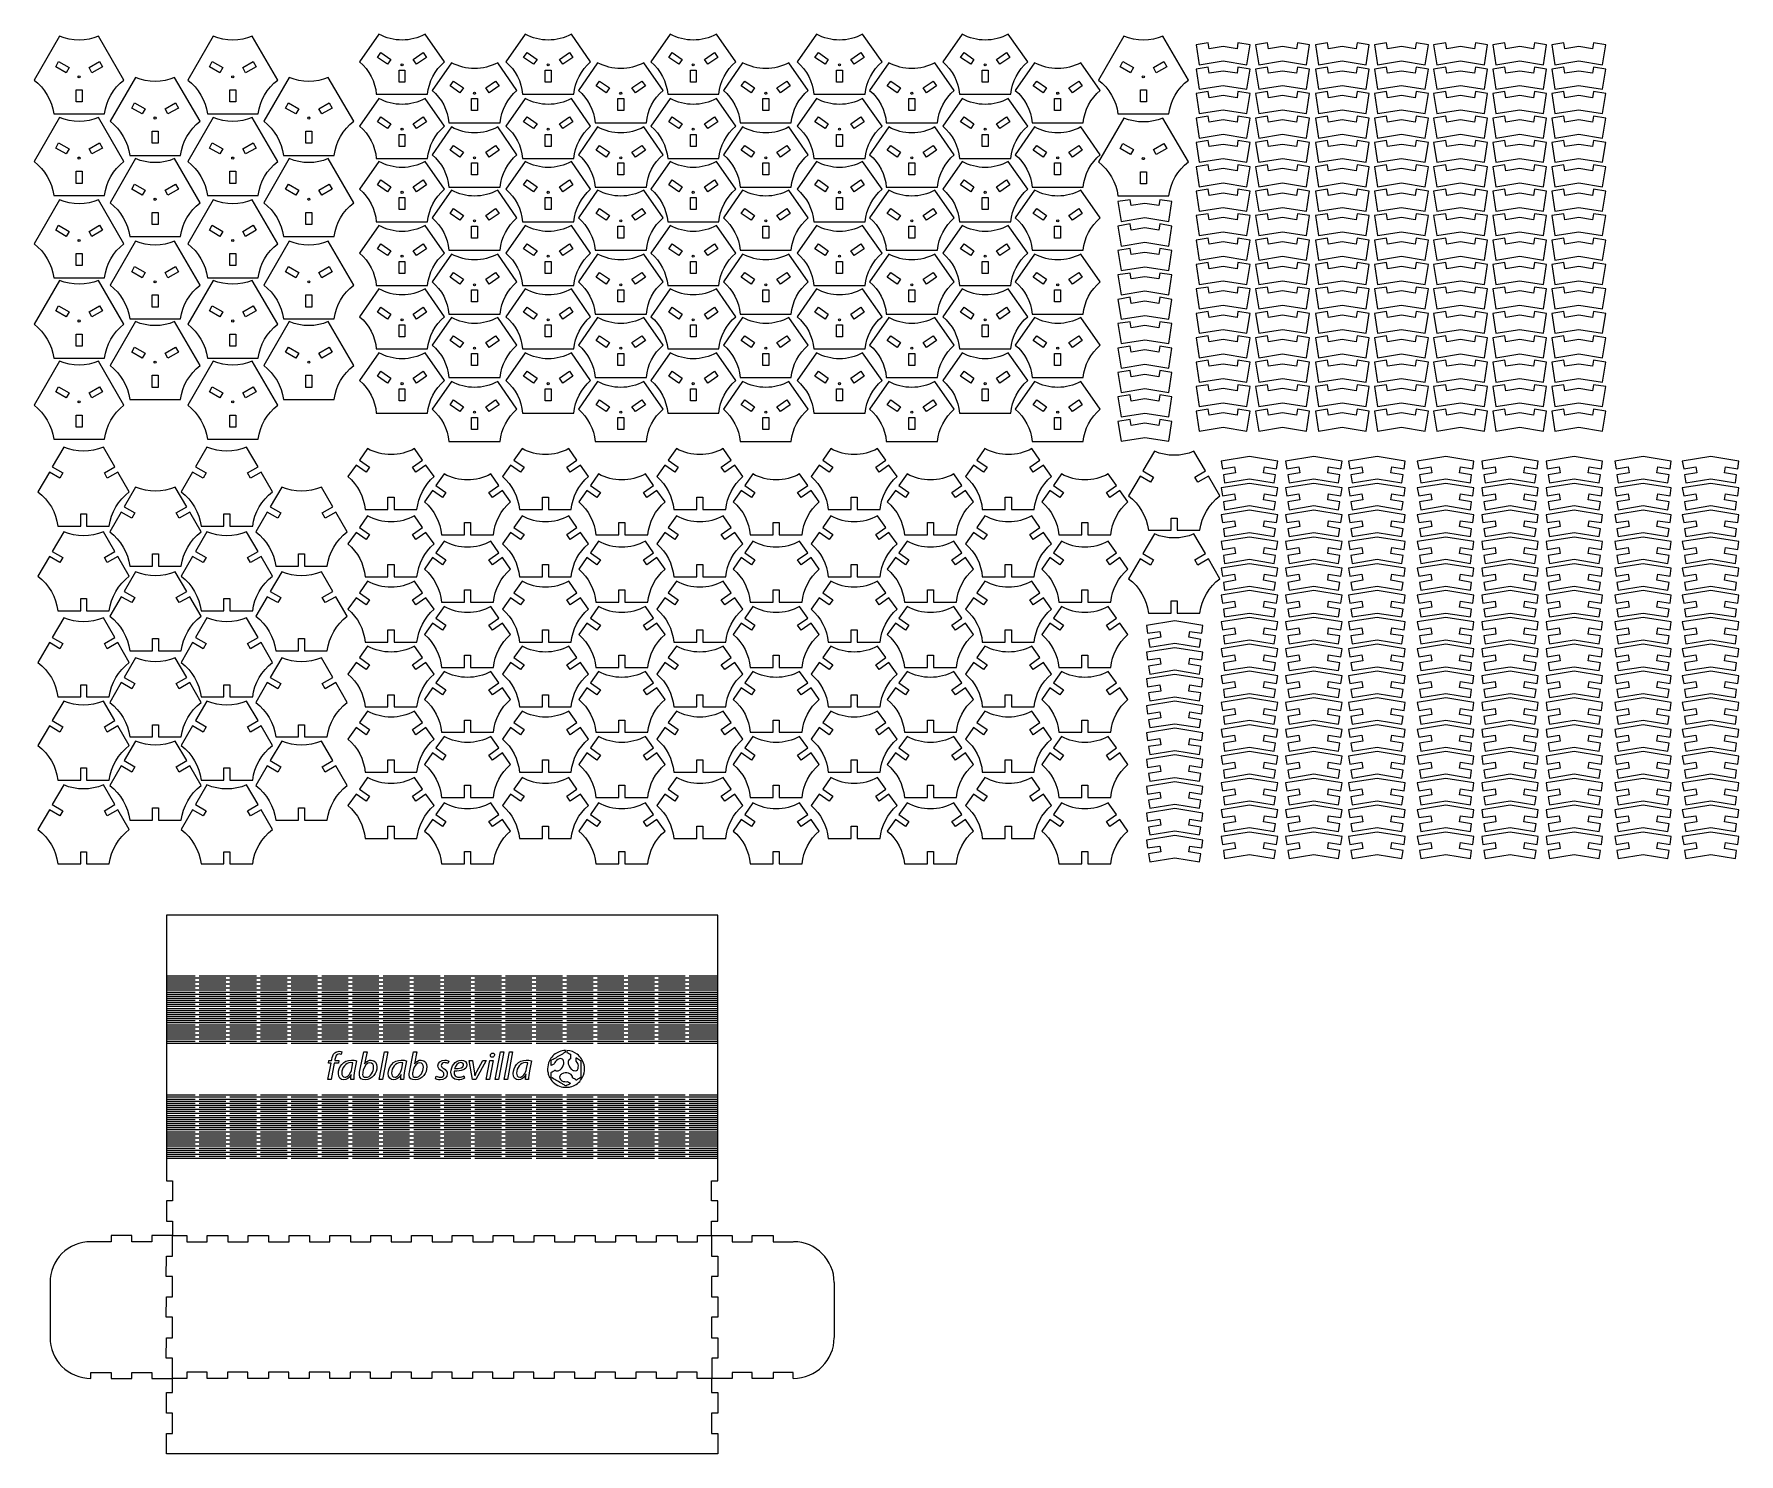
# Model space of a CAD drawing. Header units: centimetres. Extents: x -55.8 to 27.7, y -32.1 to 37.5.
import ezdxf

# ---------------------------------------------------------------- set-up
doc = ezdxf.new("R2010")
doc.units = ezdxf.units.CM
doc.header["$MEASUREMENT"] = 0
doc.layers.add('1', color=7, linetype='Continuous')
doc.layers.add('Grab', color=7, linetype='Continuous')

msp = doc.modelspace()

# ---------------------------------------------------------------- linework, layer by layer
at = {"color": 242, "lineweight": 9}
for points, knots in [([(-52.32, 33.555), (-52.32, 33.555), (-54.81, 33.555), (-54.81, 33.555), (-54.81, 33.555), (-54.9, 34.215), (-55.24, 34.805), (-55.77, 35.215), (-55.77, 35.215), (-55.77, 35.215), (-54.53, 37.365), (-54.53, 37.365), (-54.53, 37.365), (-53.92, 37.115), (-53.22, 37.105), (-52.61, 37.365), (-52.61, 37.365), (-52.61, 37.365), (-51.37, 35.215), (-51.37, 35.215), (-51.37, 35.215), (-51.9, 34.805), (-52.24, 34.215), (-52.32, 33.555)], [0, 0, 0, 0, 0.14285714, 0.14285714, 0.14285714, 0.14285714, 0.28571429, 0.28571429, 0.28571429, 0.28571429, 0.42857143, 0.42857143, 0.42857143, 0.42857143, 0.57142857, 0.57142857, 0.57142857, 0.57142857, 0.71428571, 0.71428571, 0.71428571, 0.71428571, 1, 1, 1, 1]), ([(-44.8, 33.555), (-44.8, 33.555), (-47.29, 33.555), (-47.29, 33.555), (-47.29, 33.555), (-47.38, 34.215), (-47.72, 34.805), (-48.25, 35.215), (-48.25, 35.215), (-48.25, 35.215), (-47.01, 37.365), (-47.01, 37.365), (-47.01, 37.365), (-46.39, 37.115), (-45.7, 37.105), (-45.09, 37.365), (-45.09, 37.365), (-45.09, 37.365), (-43.84, 35.215), (-43.84, 35.215), (-43.84, 35.215), (-44.37, 34.805), (-44.72, 34.215), (-44.8, 33.555)], [0, 0, 0, 0, 0.14285714, 0.14285714, 0.14285714, 0.14285714, 0.28571429, 0.28571429, 0.28571429, 0.28571429, 0.42857143, 0.42857143, 0.42857143, 0.42857143, 0.57142857, 0.57142857, 0.57142857, 0.57142857, 0.71428571, 0.71428571, 0.71428571, 0.71428571, 1, 1, 1, 1]), ([(-35.68, 36.105), (-36.16, 35.705), (-36.45, 35.135), (-36.51, 34.515), (-36.51, 34.515), (-36.51, 34.515), (-39.02, 34.515), (-39.02, 34.515), (-39.02, 34.515), (-39.07, 35.135), (-39.37, 35.705), (-39.84, 36.105), (-39.84, 36.105), (-39.84, 36.105), (-38.89, 37.465), (-38.89, 37.465), (-38.89, 37.465), (-38.19, 37.075), (-37.33, 37.075), (-36.63, 37.465), (-36.63, 37.465), (-36.63, 37.465), (-35.68, 36.105), (-35.68, 36.105)], [0, 0, 0, 0, 0.14285714, 0.14285714, 0.14285714, 0.14285714, 0.28571429, 0.28571429, 0.28571429, 0.28571429, 0.42857143, 0.42857143, 0.42857143, 0.42857143, 0.57142857, 0.57142857, 0.57142857, 0.57142857, 0.71428571, 0.71428571, 0.71428571, 0.71428571, 1, 1, 1, 1]), ([(-28.53, 36.105), (-29, 35.705), (-29.3, 35.135), (-29.35, 34.515), (-29.35, 34.515), (-29.35, 34.515), (-31.86, 34.515), (-31.86, 34.515), (-31.86, 34.515), (-31.91, 35.135), (-32.21, 35.705), (-32.68, 36.105), (-32.68, 36.105), (-32.68, 36.105), (-31.73, 37.465), (-31.73, 37.465), (-31.73, 37.465), (-31.03, 37.075), (-30.18, 37.075), (-29.47, 37.465), (-29.47, 37.465), (-29.47, 37.465), (-28.53, 36.105), (-28.53, 36.105)], [0, 0, 0, 0, 0.14285714, 0.14285714, 0.14285714, 0.14285714, 0.28571429, 0.28571429, 0.28571429, 0.28571429, 0.42857143, 0.42857143, 0.42857143, 0.42857143, 0.57142857, 0.57142857, 0.57142857, 0.57142857, 0.71428571, 0.71428571, 0.71428571, 0.71428571, 1, 1, 1, 1]), ([(-21.43, 36.105), (-21.9, 35.705), (-22.2, 35.135), (-22.25, 34.515), (-22.25, 34.515), (-22.25, 34.515), (-24.76, 34.515), (-24.76, 34.515), (-24.76, 34.515), (-24.81, 35.135), (-25.11, 35.705), (-25.58, 36.105), (-25.58, 36.105), (-25.58, 36.105), (-24.64, 37.465), (-24.64, 37.465), (-24.64, 37.465), (-23.93, 37.075), (-23.08, 37.075), (-22.37, 37.465), (-22.37, 37.465), (-22.37, 37.465), (-21.43, 36.105), (-21.43, 36.105)], [0, 0, 0, 0, 0.14285714, 0.14285714, 0.14285714, 0.14285714, 0.28571429, 0.28571429, 0.28571429, 0.28571429, 0.42857143, 0.42857143, 0.42857143, 0.42857143, 0.57142857, 0.57142857, 0.57142857, 0.57142857, 0.71428571, 0.71428571, 0.71428571, 0.71428571, 1, 1, 1, 1]), ([(-14.27, 36.105), (-14.74, 35.705), (-15.04, 35.135), (-15.1, 34.515), (-15.1, 34.515), (-15.1, 34.515), (-17.6, 34.515), (-17.6, 34.515), (-17.6, 34.515), (-17.66, 35.135), (-17.95, 35.705), (-18.43, 36.105), (-18.43, 36.105), (-18.43, 36.105), (-17.48, 37.465), (-17.48, 37.465), (-17.48, 37.465), (-16.77, 37.075), (-15.92, 37.075), (-15.22, 37.465), (-15.22, 37.465), (-15.22, 37.465), (-14.27, 36.105), (-14.27, 36.105)], [0, 0, 0, 0, 0.14285714, 0.14285714, 0.14285714, 0.14285714, 0.28571429, 0.28571429, 0.28571429, 0.28571429, 0.42857143, 0.42857143, 0.42857143, 0.42857143, 0.57142857, 0.57142857, 0.57142857, 0.57142857, 0.71428571, 0.71428571, 0.71428571, 0.71428571, 1, 1, 1, 1]), ([(-7.14, 36.105), (-7.61, 35.705), (-7.91, 35.135), (-7.97, 34.515), (-7.97, 34.515), (-7.97, 34.515), (-10.47, 34.515), (-10.47, 34.515), (-10.47, 34.515), (-10.53, 35.135), (-10.82, 35.705), (-11.3, 36.105), (-11.3, 36.105), (-11.3, 36.105), (-10.35, 37.465), (-10.35, 37.465), (-10.35, 37.465), (-9.64, 37.075), (-8.79, 37.075), (-8.09, 37.465), (-8.09, 37.465), (-8.09, 37.465), (-7.14, 36.105), (-7.14, 36.105)], [0, 0, 0, 0, 0.14285714, 0.14285714, 0.14285714, 0.14285714, 0.28571429, 0.28571429, 0.28571429, 0.28571429, 0.42857143, 0.42857143, 0.42857143, 0.42857143, 0.57142857, 0.57142857, 0.57142857, 0.57142857, 0.71428571, 0.71428571, 0.71428571, 0.71428571, 1, 1, 1, 1]), ([(-0.23, 33.555), (-0.23, 33.555), (-2.72, 33.555), (-2.72, 33.555), (-2.72, 33.555), (-2.8, 34.215), (-3.15, 34.805), (-3.68, 35.215), (-3.68, 35.215), (-3.68, 35.215), (-2.43, 37.365), (-2.43, 37.365), (-2.43, 37.365), (-1.82, 37.115), (-1.13, 37.105), (-0.52, 37.365), (-0.52, 37.365), (-0.52, 37.365), (0.73, 35.215), (0.73, 35.215), (0.73, 35.215), (0.2, 34.805), (-0.15, 34.215), (-0.23, 33.555)], [0, 0, 0, 0, 0.14285714, 0.14285714, 0.14285714, 0.14285714, 0.28571429, 0.28571429, 0.28571429, 0.28571429, 0.42857143, 0.42857143, 0.42857143, 0.42857143, 0.57142857, 0.57142857, 0.57142857, 0.57142857, 0.71428571, 0.71428571, 0.71428571, 0.71428571, 1, 1, 1, 1]), ([(3.11, 36.745), (3.11, 36.745), (3.15, 37.035), (3.15, 37.035), (3.15, 37.035), (3.15, 37.035), (3.75, 36.945), (3.75, 36.945), (3.75, 36.945), (3.75, 36.945), (3.59, 35.965), (3.59, 35.965), (3.59, 35.965), (3.59, 35.965), (2.42, 36.155), (2.42, 36.155), (2.42, 36.155), (2.42, 36.155), (1.26, 35.965), (1.26, 35.965), (1.26, 35.965), (1.26, 35.965), (1.1, 36.945), (1.1, 36.945), (1.1, 36.945), (1.1, 36.945), (1.69, 37.035), (1.69, 37.035), (1.69, 37.035), (1.69, 37.035), (1.74, 36.745), (1.74, 36.745), (1.74, 36.745), (1.74, 36.745), (2.42, 36.855), (2.42, 36.855), (2.42, 36.855), (2.42, 36.855), (3.11, 36.745), (3.11, 36.745)], [0, 0, 0, 0, 0.09090909, 0.09090909, 0.09090909, 0.09090909, 0.18181818, 0.18181818, 0.18181818, 0.18181818, 0.27272727, 0.27272727, 0.27272727, 0.27272727, 0.36363636, 0.36363636, 0.36363636, 0.36363636, 0.45454545, 0.45454545, 0.45454545, 0.45454545, 0.54545455, 0.54545455, 0.54545455, 0.54545455, 0.63636364, 0.63636364, 0.63636364, 0.63636364, 0.72727273, 0.72727273, 0.72727273, 0.72727273, 0.81818182, 0.81818182, 0.81818182, 0.81818182, 1, 1, 1, 1]), ([(6.01, 36.745), (6.01, 36.745), (6.06, 37.035), (6.06, 37.035), (6.06, 37.035), (6.06, 37.035), (6.65, 36.945), (6.65, 36.945), (6.65, 36.945), (6.65, 36.945), (6.5, 35.965), (6.5, 35.965), (6.5, 35.965), (6.5, 35.965), (5.33, 36.155), (5.33, 36.155), (5.33, 36.155), (5.33, 36.155), (4.17, 35.965), (4.17, 35.965), (4.17, 35.965), (4.17, 35.965), (4.01, 36.945), (4.01, 36.945), (4.01, 36.945), (4.01, 36.945), (4.6, 37.035), (4.6, 37.035), (4.6, 37.035), (4.6, 37.035), (4.65, 36.745), (4.65, 36.745), (4.65, 36.745), (4.65, 36.745), (5.33, 36.855), (5.33, 36.855), (5.33, 36.855), (5.33, 36.855), (6.01, 36.745), (6.01, 36.745)], [0, 0, 0, 0, 0.09090909, 0.09090909, 0.09090909, 0.09090909, 0.18181818, 0.18181818, 0.18181818, 0.18181818, 0.27272727, 0.27272727, 0.27272727, 0.27272727, 0.36363636, 0.36363636, 0.36363636, 0.36363636, 0.45454545, 0.45454545, 0.45454545, 0.45454545, 0.54545455, 0.54545455, 0.54545455, 0.54545455, 0.63636364, 0.63636364, 0.63636364, 0.63636364, 0.72727273, 0.72727273, 0.72727273, 0.72727273, 0.81818182, 0.81818182, 0.81818182, 0.81818182, 1, 1, 1, 1]), ([(8.94, 36.745), (8.94, 36.745), (8.99, 37.035), (8.99, 37.035), (8.99, 37.035), (8.99, 37.035), (9.58, 36.945), (9.58, 36.945), (9.58, 36.945), (9.58, 36.945), (9.43, 35.965), (9.43, 35.965), (9.43, 35.965), (9.43, 35.965), (8.26, 36.155), (8.26, 36.155), (8.26, 36.155), (8.26, 36.155), (7.09, 35.965), (7.09, 35.965), (7.09, 35.965), (7.09, 35.965), (6.94, 36.945), (6.94, 36.945), (6.94, 36.945), (6.94, 36.945), (7.53, 37.035), (7.53, 37.035), (7.53, 37.035), (7.53, 37.035), (7.58, 36.745), (7.58, 36.745), (7.58, 36.745), (7.58, 36.745), (8.26, 36.855), (8.26, 36.855), (8.26, 36.855), (8.26, 36.855), (8.94, 36.745), (8.94, 36.745)], [0, 0, 0, 0, 0.09090909, 0.09090909, 0.09090909, 0.09090909, 0.18181818, 0.18181818, 0.18181818, 0.18181818, 0.27272727, 0.27272727, 0.27272727, 0.27272727, 0.36363636, 0.36363636, 0.36363636, 0.36363636, 0.45454545, 0.45454545, 0.45454545, 0.45454545, 0.54545455, 0.54545455, 0.54545455, 0.54545455, 0.63636364, 0.63636364, 0.63636364, 0.63636364, 0.72727273, 0.72727273, 0.72727273, 0.72727273, 0.81818182, 0.81818182, 0.81818182, 0.81818182, 1, 1, 1, 1]), ([(11.83, 36.745), (11.83, 36.745), (11.88, 37.035), (11.88, 37.035), (11.88, 37.035), (11.88, 37.035), (12.47, 36.945), (12.47, 36.945), (12.47, 36.945), (12.47, 36.945), (12.31, 35.965), (12.31, 35.965), (12.31, 35.965), (12.31, 35.965), (11.15, 36.155), (11.15, 36.155), (11.15, 36.155), (11.15, 36.155), (9.98, 35.965), (9.98, 35.965), (9.98, 35.965), (9.98, 35.965), (9.83, 36.945), (9.83, 36.945), (9.83, 36.945), (9.83, 36.945), (10.42, 37.035), (10.42, 37.035), (10.42, 37.035), (10.42, 37.035), (10.47, 36.745), (10.47, 36.745), (10.47, 36.745), (10.47, 36.745), (11.15, 36.855), (11.15, 36.855), (11.15, 36.855), (11.15, 36.855), (11.83, 36.745), (11.83, 36.745)], [0, 0, 0, 0, 0.09090909, 0.09090909, 0.09090909, 0.09090909, 0.18181818, 0.18181818, 0.18181818, 0.18181818, 0.27272727, 0.27272727, 0.27272727, 0.27272727, 0.36363636, 0.36363636, 0.36363636, 0.36363636, 0.45454545, 0.45454545, 0.45454545, 0.45454545, 0.54545455, 0.54545455, 0.54545455, 0.54545455, 0.63636364, 0.63636364, 0.63636364, 0.63636364, 0.72727273, 0.72727273, 0.72727273, 0.72727273, 0.81818182, 0.81818182, 0.81818182, 0.81818182, 1, 1, 1, 1]), ([(14.73, 36.745), (14.73, 36.745), (14.78, 37.035), (14.78, 37.035), (14.78, 37.035), (14.78, 37.035), (15.37, 36.945), (15.37, 36.945), (15.37, 36.945), (15.37, 36.945), (15.22, 35.965), (15.22, 35.965), (15.22, 35.965), (15.22, 35.965), (14.05, 36.155), (14.05, 36.155), (14.05, 36.155), (14.05, 36.155), (12.88, 35.965), (12.88, 35.965), (12.88, 35.965), (12.88, 35.965), (12.73, 36.945), (12.73, 36.945), (12.73, 36.945), (12.73, 36.945), (13.32, 37.035), (13.32, 37.035), (13.32, 37.035), (13.32, 37.035), (13.37, 36.745), (13.37, 36.745), (13.37, 36.745), (13.37, 36.745), (14.05, 36.855), (14.05, 36.855), (14.05, 36.855), (14.05, 36.855), (14.73, 36.745), (14.73, 36.745)], [0, 0, 0, 0, 0.09090909, 0.09090909, 0.09090909, 0.09090909, 0.18181818, 0.18181818, 0.18181818, 0.18181818, 0.27272727, 0.27272727, 0.27272727, 0.27272727, 0.36363636, 0.36363636, 0.36363636, 0.36363636, 0.45454545, 0.45454545, 0.45454545, 0.45454545, 0.54545455, 0.54545455, 0.54545455, 0.54545455, 0.63636364, 0.63636364, 0.63636364, 0.63636364, 0.72727273, 0.72727273, 0.72727273, 0.72727273, 0.81818182, 0.81818182, 0.81818182, 0.81818182, 1, 1, 1, 1]), ([(17.62, 36.745), (17.62, 36.745), (17.67, 37.035), (17.67, 37.035), (17.67, 37.035), (17.67, 37.035), (18.26, 36.945), (18.26, 36.945), (18.26, 36.945), (18.26, 36.945), (18.11, 35.965), (18.11, 35.965), (18.11, 35.965), (18.11, 35.965), (16.94, 36.155), (16.94, 36.155), (16.94, 36.155), (16.94, 36.155), (15.77, 35.965), (15.77, 35.965), (15.77, 35.965), (15.77, 35.965), (15.62, 36.945), (15.62, 36.945), (15.62, 36.945), (15.62, 36.945), (16.21, 37.035), (16.21, 37.035), (16.21, 37.035), (16.21, 37.035), (16.26, 36.745), (16.26, 36.745), (16.26, 36.745), (16.26, 36.745), (16.94, 36.855), (16.94, 36.855), (16.94, 36.855), (16.94, 36.855), (17.62, 36.745), (17.62, 36.745)], [0, 0, 0, 0, 0.09090909, 0.09090909, 0.09090909, 0.09090909, 0.18181818, 0.18181818, 0.18181818, 0.18181818, 0.27272727, 0.27272727, 0.27272727, 0.27272727, 0.36363636, 0.36363636, 0.36363636, 0.36363636, 0.45454545, 0.45454545, 0.45454545, 0.45454545, 0.54545455, 0.54545455, 0.54545455, 0.54545455, 0.63636364, 0.63636364, 0.63636364, 0.63636364, 0.72727273, 0.72727273, 0.72727273, 0.72727273, 0.81818182, 0.81818182, 0.81818182, 0.81818182, 1, 1, 1, 1]), ([(20.51, 36.745), (20.51, 36.745), (20.56, 37.035), (20.56, 37.035), (20.56, 37.035), (20.56, 37.035), (21.15, 36.945), (21.15, 36.945), (21.15, 36.945), (21.15, 36.945), (20.99, 35.965), (20.99, 35.965), (20.99, 35.965), (20.99, 35.965), (19.83, 36.155), (19.83, 36.155), (19.83, 36.155), (19.83, 36.155), (18.66, 35.965), (18.66, 35.965), (18.66, 35.965), (18.66, 35.965), (18.51, 36.945), (18.51, 36.945), (18.51, 36.945), (18.51, 36.945), (19.1, 37.035), (19.1, 37.035), (19.1, 37.035), (19.1, 37.035), (19.15, 36.745), (19.15, 36.745), (19.15, 36.745), (19.15, 36.745), (19.83, 36.855), (19.83, 36.855), (19.83, 36.855), (19.83, 36.855), (20.51, 36.745), (20.51, 36.745)], [0, 0, 0, 0, 0.09090909, 0.09090909, 0.09090909, 0.09090909, 0.18181818, 0.18181818, 0.18181818, 0.18181818, 0.27272727, 0.27272727, 0.27272727, 0.27272727, 0.36363636, 0.36363636, 0.36363636, 0.36363636, 0.45454545, 0.45454545, 0.45454545, 0.45454545, 0.54545455, 0.54545455, 0.54545455, 0.54545455, 0.63636364, 0.63636364, 0.63636364, 0.63636364, 0.72727273, 0.72727273, 0.72727273, 0.72727273, 0.81818182, 0.81818182, 0.81818182, 0.81818182, 1, 1, 1, 1]), ([(-32.14, 34.705), (-32.61, 34.305), (-32.9, 33.735), (-32.96, 33.125), (-32.96, 33.125), (-32.96, 33.125), (-35.47, 33.125), (-35.47, 33.125), (-35.47, 33.125), (-35.52, 33.735), (-35.82, 34.305), (-36.29, 34.705), (-36.29, 34.705), (-36.29, 34.705), (-35.34, 36.065), (-35.34, 36.065), (-35.34, 36.065), (-34.64, 35.675), (-33.79, 35.675), (-33.08, 36.065), (-33.08, 36.065), (-33.08, 36.065), (-32.14, 34.705), (-32.14, 34.705)], [0, 0, 0, 0, 0.14285714, 0.14285714, 0.14285714, 0.14285714, 0.28571429, 0.28571429, 0.28571429, 0.28571429, 0.42857143, 0.42857143, 0.42857143, 0.42857143, 0.57142857, 0.57142857, 0.57142857, 0.57142857, 0.71428571, 0.71428571, 0.71428571, 0.71428571, 1, 1, 1, 1]), ([(-24.98, 34.705), (-25.45, 34.305), (-25.75, 33.735), (-25.8, 33.125), (-25.8, 33.125), (-25.8, 33.125), (-28.31, 33.125), (-28.31, 33.125), (-28.31, 33.125), (-28.36, 33.735), (-28.66, 34.305), (-29.13, 34.705), (-29.13, 34.705), (-29.13, 34.705), (-28.19, 36.065), (-28.19, 36.065), (-28.19, 36.065), (-27.48, 35.675), (-26.63, 35.675), (-25.93, 36.065), (-25.93, 36.065), (-25.93, 36.065), (-24.98, 34.705), (-24.98, 34.705)], [0, 0, 0, 0, 0.14285714, 0.14285714, 0.14285714, 0.14285714, 0.28571429, 0.28571429, 0.28571429, 0.28571429, 0.42857143, 0.42857143, 0.42857143, 0.42857143, 0.57142857, 0.57142857, 0.57142857, 0.57142857, 0.71428571, 0.71428571, 0.71428571, 0.71428571, 1, 1, 1, 1]), ([(-17.88, 34.705), (-18.35, 34.305), (-18.65, 33.735), (-18.71, 33.125), (-18.71, 33.125), (-18.71, 33.125), (-21.21, 33.125), (-21.21, 33.125), (-21.21, 33.125), (-21.27, 33.735), (-21.56, 34.305), (-22.03, 34.705), (-22.03, 34.705), (-22.03, 34.705), (-21.09, 36.065), (-21.09, 36.065), (-21.09, 36.065), (-20.38, 35.675), (-19.53, 35.675), (-18.83, 36.065), (-18.83, 36.065), (-18.83, 36.065), (-17.88, 34.705), (-17.88, 34.705)], [0, 0, 0, 0, 0.14285714, 0.14285714, 0.14285714, 0.14285714, 0.28571429, 0.28571429, 0.28571429, 0.28571429, 0.42857143, 0.42857143, 0.42857143, 0.42857143, 0.57142857, 0.57142857, 0.57142857, 0.57142857, 0.71428571, 0.71428571, 0.71428571, 0.71428571, 1, 1, 1, 1]), ([(-10.73, 34.705), (-11.2, 34.305), (-11.5, 33.735), (-11.56, 33.125), (-11.56, 33.125), (-11.56, 33.125), (-14.06, 33.125), (-14.06, 33.125), (-14.06, 33.125), (-14.11, 33.735), (-14.4, 34.305), (-14.88, 34.705), (-14.88, 34.705), (-14.88, 34.705), (-13.94, 36.065), (-13.94, 36.065), (-13.94, 36.065), (-13.24, 35.675), (-12.38, 35.675), (-11.68, 36.065), (-11.68, 36.065), (-11.68, 36.065), (-10.73, 34.705), (-10.73, 34.705)], [0, 0, 0, 0, 0.14285714, 0.14285714, 0.14285714, 0.14285714, 0.28571429, 0.28571429, 0.28571429, 0.28571429, 0.42857143, 0.42857143, 0.42857143, 0.42857143, 0.57142857, 0.57142857, 0.57142857, 0.57142857, 0.71428571, 0.71428571, 0.71428571, 0.71428571, 1, 1, 1, 1]), ([(-3.59, 34.705), (-4.06, 34.305), (-4.36, 33.735), (-4.42, 33.125), (-4.42, 33.125), (-4.42, 33.125), (-6.92, 33.125), (-6.92, 33.125), (-6.92, 33.125), (-6.98, 33.735), (-7.27, 34.305), (-7.75, 34.705), (-7.75, 34.705), (-7.75, 34.705), (-6.8, 36.065), (-6.8, 36.065), (-6.8, 36.065), (-6.1, 35.675), (-5.24, 35.675), (-4.54, 36.065), (-4.54, 36.065), (-4.54, 36.065), (-3.59, 34.705), (-3.59, 34.705)], [0, 0, 0, 0, 0.14285714, 0.14285714, 0.14285714, 0.14285714, 0.28571429, 0.28571429, 0.28571429, 0.28571429, 0.42857143, 0.42857143, 0.42857143, 0.42857143, 0.57142857, 0.57142857, 0.57142857, 0.57142857, 0.71428571, 0.71428571, 0.71428571, 0.71428571, 1, 1, 1, 1]), ([(-48.6, 31.525), (-48.6, 31.525), (-51.09, 31.525), (-51.09, 31.525), (-51.09, 31.525), (-51.18, 32.185), (-51.52, 32.785), (-52.05, 33.195), (-52.05, 33.195), (-52.05, 33.195), (-50.81, 35.345), (-50.81, 35.345), (-50.81, 35.345), (-50.19, 35.085), (-49.5, 35.085), (-48.89, 35.345), (-48.89, 35.345), (-48.89, 35.345), (-47.64, 33.195), (-47.64, 33.195), (-47.64, 33.195), (-48.17, 32.785), (-48.52, 32.185), (-48.6, 31.525)], [0, 0, 0, 0, 0.14285714, 0.14285714, 0.14285714, 0.14285714, 0.28571429, 0.28571429, 0.28571429, 0.28571429, 0.42857143, 0.42857143, 0.42857143, 0.42857143, 0.57142857, 0.57142857, 0.57142857, 0.57142857, 0.71428571, 0.71428571, 0.71428571, 0.71428571, 1, 1, 1, 1]), ([(-41.08, 31.525), (-41.08, 31.525), (-43.57, 31.525), (-43.57, 31.525), (-43.57, 31.525), (-43.65, 32.185), (-44, 32.785), (-44.53, 33.195), (-44.53, 33.195), (-44.53, 33.195), (-43.28, 35.345), (-43.28, 35.345), (-43.28, 35.345), (-42.67, 35.085), (-41.98, 35.085), (-41.37, 35.345), (-41.37, 35.345), (-41.37, 35.345), (-40.12, 33.195), (-40.12, 33.195), (-40.12, 33.195), (-40.65, 32.785), (-41, 32.185), (-41.08, 31.525)], [0, 0, 0, 0, 0.14285714, 0.14285714, 0.14285714, 0.14285714, 0.28571429, 0.28571429, 0.28571429, 0.28571429, 0.42857143, 0.42857143, 0.42857143, 0.42857143, 0.57142857, 0.57142857, 0.57142857, 0.57142857, 0.71428571, 0.71428571, 0.71428571, 0.71428571, 1, 1, 1, 1]), ([(3.11, 35.545), (3.11, 35.545), (3.15, 35.845), (3.15, 35.845), (3.15, 35.845), (3.15, 35.845), (3.75, 35.745), (3.75, 35.745), (3.75, 35.745), (3.75, 35.745), (3.59, 34.765), (3.59, 34.765), (3.59, 34.765), (3.59, 34.765), (2.42, 34.955), (2.42, 34.955), (2.42, 34.955), (2.42, 34.955), (1.26, 34.765), (1.26, 34.765), (1.26, 34.765), (1.26, 34.765), (1.1, 35.745), (1.1, 35.745), (1.1, 35.745), (1.1, 35.745), (1.69, 35.845), (1.69, 35.845), (1.69, 35.845), (1.69, 35.845), (1.74, 35.545), (1.74, 35.545), (1.74, 35.545), (1.74, 35.545), (2.42, 35.655), (2.42, 35.655), (2.42, 35.655), (2.42, 35.655), (3.11, 35.545), (3.11, 35.545)], [0, 0, 0, 0, 0.09090909, 0.09090909, 0.09090909, 0.09090909, 0.18181818, 0.18181818, 0.18181818, 0.18181818, 0.27272727, 0.27272727, 0.27272727, 0.27272727, 0.36363636, 0.36363636, 0.36363636, 0.36363636, 0.45454545, 0.45454545, 0.45454545, 0.45454545, 0.54545455, 0.54545455, 0.54545455, 0.54545455, 0.63636364, 0.63636364, 0.63636364, 0.63636364, 0.72727273, 0.72727273, 0.72727273, 0.72727273, 0.81818182, 0.81818182, 0.81818182, 0.81818182, 1, 1, 1, 1]), ([(6.01, 35.545), (6.01, 35.545), (6.06, 35.845), (6.06, 35.845), (6.06, 35.845), (6.06, 35.845), (6.65, 35.745), (6.65, 35.745), (6.65, 35.745), (6.65, 35.745), (6.5, 34.765), (6.5, 34.765), (6.5, 34.765), (6.5, 34.765), (5.33, 34.955), (5.33, 34.955), (5.33, 34.955), (5.33, 34.955), (4.17, 34.765), (4.17, 34.765), (4.17, 34.765), (4.17, 34.765), (4.01, 35.745), (4.01, 35.745), (4.01, 35.745), (4.01, 35.745), (4.6, 35.845), (4.6, 35.845), (4.6, 35.845), (4.6, 35.845), (4.65, 35.545), (4.65, 35.545), (4.65, 35.545), (4.65, 35.545), (5.33, 35.655), (5.33, 35.655), (5.33, 35.655), (5.33, 35.655), (6.01, 35.545), (6.01, 35.545)], [0, 0, 0, 0, 0.09090909, 0.09090909, 0.09090909, 0.09090909, 0.18181818, 0.18181818, 0.18181818, 0.18181818, 0.27272727, 0.27272727, 0.27272727, 0.27272727, 0.36363636, 0.36363636, 0.36363636, 0.36363636, 0.45454545, 0.45454545, 0.45454545, 0.45454545, 0.54545455, 0.54545455, 0.54545455, 0.54545455, 0.63636364, 0.63636364, 0.63636364, 0.63636364, 0.72727273, 0.72727273, 0.72727273, 0.72727273, 0.81818182, 0.81818182, 0.81818182, 0.81818182, 1, 1, 1, 1]), ([(8.94, 35.545), (8.94, 35.545), (8.99, 35.845), (8.99, 35.845), (8.99, 35.845), (8.99, 35.845), (9.58, 35.745), (9.58, 35.745), (9.58, 35.745), (9.58, 35.745), (9.43, 34.765), (9.43, 34.765), (9.43, 34.765), (9.43, 34.765), (8.26, 34.955), (8.26, 34.955), (8.26, 34.955), (8.26, 34.955), (7.09, 34.765), (7.09, 34.765), (7.09, 34.765), (7.09, 34.765), (6.94, 35.745), (6.94, 35.745), (6.94, 35.745), (6.94, 35.745), (7.53, 35.845), (7.53, 35.845), (7.53, 35.845), (7.53, 35.845), (7.58, 35.545), (7.58, 35.545), (7.58, 35.545), (7.58, 35.545), (8.26, 35.655), (8.26, 35.655), (8.26, 35.655), (8.26, 35.655), (8.94, 35.545), (8.94, 35.545)], [0, 0, 0, 0, 0.09090909, 0.09090909, 0.09090909, 0.09090909, 0.18181818, 0.18181818, 0.18181818, 0.18181818, 0.27272727, 0.27272727, 0.27272727, 0.27272727, 0.36363636, 0.36363636, 0.36363636, 0.36363636, 0.45454545, 0.45454545, 0.45454545, 0.45454545, 0.54545455, 0.54545455, 0.54545455, 0.54545455, 0.63636364, 0.63636364, 0.63636364, 0.63636364, 0.72727273, 0.72727273, 0.72727273, 0.72727273, 0.81818182, 0.81818182, 0.81818182, 0.81818182, 1, 1, 1, 1]), ([(11.83, 35.545), (11.83, 35.545), (11.88, 35.845), (11.88, 35.845), (11.88, 35.845), (11.88, 35.845), (12.47, 35.745), (12.47, 35.745), (12.47, 35.745), (12.47, 35.745), (12.31, 34.765), (12.31, 34.765), (12.31, 34.765), (12.31, 34.765), (11.15, 34.955), (11.15, 34.955), (11.15, 34.955), (11.15, 34.955), (9.98, 34.765), (9.98, 34.765), (9.98, 34.765), (9.98, 34.765), (9.83, 35.745), (9.83, 35.745), (9.83, 35.745), (9.83, 35.745), (10.42, 35.845), (10.42, 35.845), (10.42, 35.845), (10.42, 35.845), (10.47, 35.545), (10.47, 35.545), (10.47, 35.545), (10.47, 35.545), (11.15, 35.655), (11.15, 35.655), (11.15, 35.655), (11.15, 35.655), (11.83, 35.545), (11.83, 35.545)], [0, 0, 0, 0, 0.09090909, 0.09090909, 0.09090909, 0.09090909, 0.18181818, 0.18181818, 0.18181818, 0.18181818, 0.27272727, 0.27272727, 0.27272727, 0.27272727, 0.36363636, 0.36363636, 0.36363636, 0.36363636, 0.45454545, 0.45454545, 0.45454545, 0.45454545, 0.54545455, 0.54545455, 0.54545455, 0.54545455, 0.63636364, 0.63636364, 0.63636364, 0.63636364, 0.72727273, 0.72727273, 0.72727273, 0.72727273, 0.81818182, 0.81818182, 0.81818182, 0.81818182, 1, 1, 1, 1]), ([(14.73, 35.545), (14.73, 35.545), (14.78, 35.845), (14.78, 35.845), (14.78, 35.845), (14.78, 35.845), (15.37, 35.745), (15.37, 35.745), (15.37, 35.745), (15.37, 35.745), (15.22, 34.765), (15.22, 34.765), (15.22, 34.765), (15.22, 34.765), (14.05, 34.955), (14.05, 34.955), (14.05, 34.955), (14.05, 34.955), (12.88, 34.765), (12.88, 34.765), (12.88, 34.765), (12.88, 34.765), (12.73, 35.745), (12.73, 35.745), (12.73, 35.745), (12.73, 35.745), (13.32, 35.845), (13.32, 35.845), (13.32, 35.845), (13.32, 35.845), (13.37, 35.545), (13.37, 35.545), (13.37, 35.545), (13.37, 35.545), (14.05, 35.655), (14.05, 35.655), (14.05, 35.655), (14.05, 35.655), (14.73, 35.545), (14.73, 35.545)], [0, 0, 0, 0, 0.09090909, 0.09090909, 0.09090909, 0.09090909, 0.18181818, 0.18181818, 0.18181818, 0.18181818, 0.27272727, 0.27272727, 0.27272727, 0.27272727, 0.36363636, 0.36363636, 0.36363636, 0.36363636, 0.45454545, 0.45454545, 0.45454545, 0.45454545, 0.54545455, 0.54545455, 0.54545455, 0.54545455, 0.63636364, 0.63636364, 0.63636364, 0.63636364, 0.72727273, 0.72727273, 0.72727273, 0.72727273, 0.81818182, 0.81818182, 0.81818182, 0.81818182, 1, 1, 1, 1]), ([(17.62, 35.545), (17.62, 35.545), (17.67, 35.845), (17.67, 35.845), (17.67, 35.845), (17.67, 35.845), (18.26, 35.745), (18.26, 35.745), (18.26, 35.745), (18.26, 35.745), (18.11, 34.765), (18.11, 34.765), (18.11, 34.765), (18.11, 34.765), (16.94, 34.955), (16.94, 34.955), (16.94, 34.955), (16.94, 34.955), (15.77, 34.765), (15.77, 34.765), (15.77, 34.765), (15.77, 34.765), (15.62, 35.745), (15.62, 35.745), (15.62, 35.745), (15.62, 35.745), (16.21, 35.845), (16.21, 35.845), (16.21, 35.845), (16.21, 35.845), (16.26, 35.545), (16.26, 35.545), (16.26, 35.545), (16.26, 35.545), (16.94, 35.655), (16.94, 35.655), (16.94, 35.655), (16.94, 35.655), (17.62, 35.545), (17.62, 35.545)], [0, 0, 0, 0, 0.09090909, 0.09090909, 0.09090909, 0.09090909, 0.18181818, 0.18181818, 0.18181818, 0.18181818, 0.27272727, 0.27272727, 0.27272727, 0.27272727, 0.36363636, 0.36363636, 0.36363636, 0.36363636, 0.45454545, 0.45454545, 0.45454545, 0.45454545, 0.54545455, 0.54545455, 0.54545455, 0.54545455, 0.63636364, 0.63636364, 0.63636364, 0.63636364, 0.72727273, 0.72727273, 0.72727273, 0.72727273, 0.81818182, 0.81818182, 0.81818182, 0.81818182, 1, 1, 1, 1]), ([(20.51, 35.545), (20.51, 35.545), (20.56, 35.845), (20.56, 35.845), (20.56, 35.845), (20.56, 35.845), (21.15, 35.745), (21.15, 35.745), (21.15, 35.745), (21.15, 35.745), (20.99, 34.765), (20.99, 34.765), (20.99, 34.765), (20.99, 34.765), (19.83, 34.955), (19.83, 34.955), (19.83, 34.955), (19.83, 34.955), (18.66, 34.765), (18.66, 34.765), (18.66, 34.765), (18.66, 34.765), (18.51, 35.745), (18.51, 35.745), (18.51, 35.745), (18.51, 35.745), (19.1, 35.845), (19.1, 35.845), (19.1, 35.845), (19.1, 35.845), (19.15, 35.545), (19.15, 35.545), (19.15, 35.545), (19.15, 35.545), (19.83, 35.655), (19.83, 35.655), (19.83, 35.655), (19.83, 35.655), (20.51, 35.545), (20.51, 35.545)], [0, 0, 0, 0, 0.09090909, 0.09090909, 0.09090909, 0.09090909, 0.18181818, 0.18181818, 0.18181818, 0.18181818, 0.27272727, 0.27272727, 0.27272727, 0.27272727, 0.36363636, 0.36363636, 0.36363636, 0.36363636, 0.45454545, 0.45454545, 0.45454545, 0.45454545, 0.54545455, 0.54545455, 0.54545455, 0.54545455, 0.63636364, 0.63636364, 0.63636364, 0.63636364, 0.72727273, 0.72727273, 0.72727273, 0.72727273, 0.81818182, 0.81818182, 0.81818182, 0.81818182, 1, 1, 1, 1]), ([(-35.68, 32.955), (-36.16, 32.555), (-36.45, 31.985), (-36.51, 31.365), (-36.51, 31.365), (-36.51, 31.365), (-39.02, 31.365), (-39.02, 31.365), (-39.02, 31.365), (-39.07, 31.985), (-39.37, 32.555), (-39.84, 32.955), (-39.84, 32.955), (-39.84, 32.955), (-38.89, 34.315), (-38.89, 34.315), (-38.89, 34.315), (-38.19, 33.925), (-37.33, 33.925), (-36.63, 34.315), (-36.63, 34.315), (-36.63, 34.315), (-35.68, 32.955), (-35.68, 32.955)], [0, 0, 0, 0, 0.14285714, 0.14285714, 0.14285714, 0.14285714, 0.28571429, 0.28571429, 0.28571429, 0.28571429, 0.42857143, 0.42857143, 0.42857143, 0.42857143, 0.57142857, 0.57142857, 0.57142857, 0.57142857, 0.71428571, 0.71428571, 0.71428571, 0.71428571, 1, 1, 1, 1]), ([(-28.53, 32.955), (-29, 32.555), (-29.3, 31.985), (-29.35, 31.365), (-29.35, 31.365), (-29.35, 31.365), (-31.86, 31.365), (-31.86, 31.365), (-31.86, 31.365), (-31.91, 31.985), (-32.21, 32.555), (-32.68, 32.955), (-32.68, 32.955), (-32.68, 32.955), (-31.73, 34.315), (-31.73, 34.315), (-31.73, 34.315), (-31.03, 33.925), (-30.18, 33.925), (-29.47, 34.315), (-29.47, 34.315), (-29.47, 34.315), (-28.53, 32.955), (-28.53, 32.955)], [0, 0, 0, 0, 0.14285714, 0.14285714, 0.14285714, 0.14285714, 0.28571429, 0.28571429, 0.28571429, 0.28571429, 0.42857143, 0.42857143, 0.42857143, 0.42857143, 0.57142857, 0.57142857, 0.57142857, 0.57142857, 0.71428571, 0.71428571, 0.71428571, 0.71428571, 1, 1, 1, 1]), ([(-21.43, 32.955), (-21.9, 32.555), (-22.2, 31.985), (-22.25, 31.365), (-22.25, 31.365), (-22.25, 31.365), (-24.76, 31.365), (-24.76, 31.365), (-24.76, 31.365), (-24.81, 31.985), (-25.11, 32.555), (-25.58, 32.955), (-25.58, 32.955), (-25.58, 32.955), (-24.64, 34.315), (-24.64, 34.315), (-24.64, 34.315), (-23.93, 33.925), (-23.08, 33.925), (-22.37, 34.315), (-22.37, 34.315), (-22.37, 34.315), (-21.43, 32.955), (-21.43, 32.955)], [0, 0, 0, 0, 0.14285714, 0.14285714, 0.14285714, 0.14285714, 0.28571429, 0.28571429, 0.28571429, 0.28571429, 0.42857143, 0.42857143, 0.42857143, 0.42857143, 0.57142857, 0.57142857, 0.57142857, 0.57142857, 0.71428571, 0.71428571, 0.71428571, 0.71428571, 1, 1, 1, 1]), ([(-14.27, 32.955), (-14.74, 32.555), (-15.04, 31.985), (-15.1, 31.365), (-15.1, 31.365), (-15.1, 31.365), (-17.6, 31.365), (-17.6, 31.365), (-17.6, 31.365), (-17.66, 31.985), (-17.95, 32.555), (-18.43, 32.955), (-18.43, 32.955), (-18.43, 32.955), (-17.48, 34.315), (-17.48, 34.315), (-17.48, 34.315), (-16.77, 33.925), (-15.92, 33.925), (-15.22, 34.315), (-15.22, 34.315), (-15.22, 34.315), (-14.27, 32.955), (-14.27, 32.955)], [0, 0, 0, 0, 0.14285714, 0.14285714, 0.14285714, 0.14285714, 0.28571429, 0.28571429, 0.28571429, 0.28571429, 0.42857143, 0.42857143, 0.42857143, 0.42857143, 0.57142857, 0.57142857, 0.57142857, 0.57142857, 0.71428571, 0.71428571, 0.71428571, 0.71428571, 1, 1, 1, 1]), ([(-7.14, 32.955), (-7.61, 32.555), (-7.91, 31.985), (-7.97, 31.365), (-7.97, 31.365), (-7.97, 31.365), (-10.47, 31.365), (-10.47, 31.365), (-10.47, 31.365), (-10.53, 31.985), (-10.82, 32.555), (-11.3, 32.955), (-11.3, 32.955), (-11.3, 32.955), (-10.35, 34.315), (-10.35, 34.315), (-10.35, 34.315), (-9.64, 33.925), (-8.79, 33.925), (-8.09, 34.315), (-8.09, 34.315), (-8.09, 34.315), (-7.14, 32.955), (-7.14, 32.955)], [0, 0, 0, 0, 0.14285714, 0.14285714, 0.14285714, 0.14285714, 0.28571429, 0.28571429, 0.28571429, 0.28571429, 0.42857143, 0.42857143, 0.42857143, 0.42857143, 0.57142857, 0.57142857, 0.57142857, 0.57142857, 0.71428571, 0.71428571, 0.71428571, 0.71428571, 1, 1, 1, 1]), ([(3.11, 34.345), (3.11, 34.345), (3.15, 34.645), (3.15, 34.645), (3.15, 34.645), (3.15, 34.645), (3.75, 34.555), (3.75, 34.555), (3.75, 34.555), (3.75, 34.555), (3.59, 33.575), (3.59, 33.575), (3.59, 33.575), (3.59, 33.575), (2.42, 33.755), (2.42, 33.755), (2.42, 33.755), (2.42, 33.755), (1.26, 33.575), (1.26, 33.575), (1.26, 33.575), (1.26, 33.575), (1.1, 34.555), (1.1, 34.555), (1.1, 34.555), (1.1, 34.555), (1.69, 34.645), (1.69, 34.645), (1.69, 34.645), (1.69, 34.645), (1.74, 34.345), (1.74, 34.345), (1.74, 34.345), (1.74, 34.345), (2.42, 34.455), (2.42, 34.455), (2.42, 34.455), (2.42, 34.455), (3.11, 34.345), (3.11, 34.345)], [0, 0, 0, 0, 0.09090909, 0.09090909, 0.09090909, 0.09090909, 0.18181818, 0.18181818, 0.18181818, 0.18181818, 0.27272727, 0.27272727, 0.27272727, 0.27272727, 0.36363636, 0.36363636, 0.36363636, 0.36363636, 0.45454545, 0.45454545, 0.45454545, 0.45454545, 0.54545455, 0.54545455, 0.54545455, 0.54545455, 0.63636364, 0.63636364, 0.63636364, 0.63636364, 0.72727273, 0.72727273, 0.72727273, 0.72727273, 0.81818182, 0.81818182, 0.81818182, 0.81818182, 1, 1, 1, 1]), ([(6.01, 34.345), (6.01, 34.345), (6.06, 34.645), (6.06, 34.645), (6.06, 34.645), (6.06, 34.645), (6.65, 34.555), (6.65, 34.555), (6.65, 34.555), (6.65, 34.555), (6.5, 33.575), (6.5, 33.575), (6.5, 33.575), (6.5, 33.575), (5.33, 33.755), (5.33, 33.755), (5.33, 33.755), (5.33, 33.755), (4.17, 33.575), (4.17, 33.575), (4.17, 33.575), (4.17, 33.575), (4.01, 34.555), (4.01, 34.555), (4.01, 34.555), (4.01, 34.555), (4.6, 34.645), (4.6, 34.645), (4.6, 34.645), (4.6, 34.645), (4.65, 34.345), (4.65, 34.345), (4.65, 34.345), (4.65, 34.345), (5.33, 34.455), (5.33, 34.455), (5.33, 34.455), (5.33, 34.455), (6.01, 34.345), (6.01, 34.345)], [0, 0, 0, 0, 0.09090909, 0.09090909, 0.09090909, 0.09090909, 0.18181818, 0.18181818, 0.18181818, 0.18181818, 0.27272727, 0.27272727, 0.27272727, 0.27272727, 0.36363636, 0.36363636, 0.36363636, 0.36363636, 0.45454545, 0.45454545, 0.45454545, 0.45454545, 0.54545455, 0.54545455, 0.54545455, 0.54545455, 0.63636364, 0.63636364, 0.63636364, 0.63636364, 0.72727273, 0.72727273, 0.72727273, 0.72727273, 0.81818182, 0.81818182, 0.81818182, 0.81818182, 1, 1, 1, 1]), ([(8.94, 34.345), (8.94, 34.345), (8.99, 34.645), (8.99, 34.645), (8.99, 34.645), (8.99, 34.645), (9.58, 34.555), (9.58, 34.555), (9.58, 34.555), (9.58, 34.555), (9.43, 33.575), (9.43, 33.575), (9.43, 33.575), (9.43, 33.575), (8.26, 33.755), (8.26, 33.755), (8.26, 33.755), (8.26, 33.755), (7.09, 33.575), (7.09, 33.575), (7.09, 33.575), (7.09, 33.575), (6.94, 34.555), (6.94, 34.555), (6.94, 34.555), (6.94, 34.555), (7.53, 34.645), (7.53, 34.645), (7.53, 34.645), (7.53, 34.645), (7.58, 34.345), (7.58, 34.345), (7.58, 34.345), (7.58, 34.345), (8.26, 34.455), (8.26, 34.455), (8.26, 34.455), (8.26, 34.455), (8.94, 34.345), (8.94, 34.345)], [0, 0, 0, 0, 0.09090909, 0.09090909, 0.09090909, 0.09090909, 0.18181818, 0.18181818, 0.18181818, 0.18181818, 0.27272727, 0.27272727, 0.27272727, 0.27272727, 0.36363636, 0.36363636, 0.36363636, 0.36363636, 0.45454545, 0.45454545, 0.45454545, 0.45454545, 0.54545455, 0.54545455, 0.54545455, 0.54545455, 0.63636364, 0.63636364, 0.63636364, 0.63636364, 0.72727273, 0.72727273, 0.72727273, 0.72727273, 0.81818182, 0.81818182, 0.81818182, 0.81818182, 1, 1, 1, 1]), ([(11.83, 34.345), (11.83, 34.345), (11.88, 34.645), (11.88, 34.645), (11.88, 34.645), (11.88, 34.645), (12.47, 34.555), (12.47, 34.555), (12.47, 34.555), (12.47, 34.555), (12.31, 33.575), (12.31, 33.575), (12.31, 33.575), (12.31, 33.575), (11.15, 33.755), (11.15, 33.755), (11.15, 33.755), (11.15, 33.755), (9.98, 33.575), (9.98, 33.575), (9.98, 33.575), (9.98, 33.575), (9.83, 34.555), (9.83, 34.555), (9.83, 34.555), (9.83, 34.555), (10.42, 34.645), (10.42, 34.645), (10.42, 34.645), (10.42, 34.645), (10.47, 34.345), (10.47, 34.345), (10.47, 34.345), (10.47, 34.345), (11.15, 34.455), (11.15, 34.455), (11.15, 34.455), (11.15, 34.455), (11.83, 34.345), (11.83, 34.345)], [0, 0, 0, 0, 0.09090909, 0.09090909, 0.09090909, 0.09090909, 0.18181818, 0.18181818, 0.18181818, 0.18181818, 0.27272727, 0.27272727, 0.27272727, 0.27272727, 0.36363636, 0.36363636, 0.36363636, 0.36363636, 0.45454545, 0.45454545, 0.45454545, 0.45454545, 0.54545455, 0.54545455, 0.54545455, 0.54545455, 0.63636364, 0.63636364, 0.63636364, 0.63636364, 0.72727273, 0.72727273, 0.72727273, 0.72727273, 0.81818182, 0.81818182, 0.81818182, 0.81818182, 1, 1, 1, 1]), ([(14.73, 34.345), (14.73, 34.345), (14.78, 34.645), (14.78, 34.645), (14.78, 34.645), (14.78, 34.645), (15.37, 34.555), (15.37, 34.555), (15.37, 34.555), (15.37, 34.555), (15.22, 33.575), (15.22, 33.575), (15.22, 33.575), (15.22, 33.575), (14.05, 33.755), (14.05, 33.755), (14.05, 33.755), (14.05, 33.755), (12.88, 33.575), (12.88, 33.575), (12.88, 33.575), (12.88, 33.575), (12.73, 34.555), (12.73, 34.555), (12.73, 34.555), (12.73, 34.555), (13.32, 34.645), (13.32, 34.645), (13.32, 34.645), (13.32, 34.645), (13.37, 34.345), (13.37, 34.345), (13.37, 34.345), (13.37, 34.345), (14.05, 34.455), (14.05, 34.455), (14.05, 34.455), (14.05, 34.455), (14.73, 34.345), (14.73, 34.345)], [0, 0, 0, 0, 0.09090909, 0.09090909, 0.09090909, 0.09090909, 0.18181818, 0.18181818, 0.18181818, 0.18181818, 0.27272727, 0.27272727, 0.27272727, 0.27272727, 0.36363636, 0.36363636, 0.36363636, 0.36363636, 0.45454545, 0.45454545, 0.45454545, 0.45454545, 0.54545455, 0.54545455, 0.54545455, 0.54545455, 0.63636364, 0.63636364, 0.63636364, 0.63636364, 0.72727273, 0.72727273, 0.72727273, 0.72727273, 0.81818182, 0.81818182, 0.81818182, 0.81818182, 1, 1, 1, 1]), ([(17.62, 34.345), (17.62, 34.345), (17.67, 34.645), (17.67, 34.645), (17.67, 34.645), (17.67, 34.645), (18.26, 34.555), (18.26, 34.555), (18.26, 34.555), (18.26, 34.555), (18.11, 33.575), (18.11, 33.575), (18.11, 33.575), (18.11, 33.575), (16.94, 33.755), (16.94, 33.755), (16.94, 33.755), (16.94, 33.755), (15.77, 33.575), (15.77, 33.575), (15.77, 33.575), (15.77, 33.575), (15.62, 34.555), (15.62, 34.555), (15.62, 34.555), (15.62, 34.555), (16.21, 34.645), (16.21, 34.645), (16.21, 34.645), (16.21, 34.645), (16.26, 34.345), (16.26, 34.345), (16.26, 34.345), (16.26, 34.345), (16.94, 34.455), (16.94, 34.455), (16.94, 34.455), (16.94, 34.455), (17.62, 34.345), (17.62, 34.345)], [0, 0, 0, 0, 0.09090909, 0.09090909, 0.09090909, 0.09090909, 0.18181818, 0.18181818, 0.18181818, 0.18181818, 0.27272727, 0.27272727, 0.27272727, 0.27272727, 0.36363636, 0.36363636, 0.36363636, 0.36363636, 0.45454545, 0.45454545, 0.45454545, 0.45454545, 0.54545455, 0.54545455, 0.54545455, 0.54545455, 0.63636364, 0.63636364, 0.63636364, 0.63636364, 0.72727273, 0.72727273, 0.72727273, 0.72727273, 0.81818182, 0.81818182, 0.81818182, 0.81818182, 1, 1, 1, 1]), ([(20.51, 34.345), (20.51, 34.345), (20.56, 34.645), (20.56, 34.645), (20.56, 34.645), (20.56, 34.645), (21.15, 34.555), (21.15, 34.555), (21.15, 34.555), (21.15, 34.555), (20.99, 33.575), (20.99, 33.575), (20.99, 33.575), (20.99, 33.575), (19.83, 33.755), (19.83, 33.755), (19.83, 33.755), (19.83, 33.755), (18.66, 33.575), (18.66, 33.575), (18.66, 33.575), (18.66, 33.575), (18.51, 34.555), (18.51, 34.555), (18.51, 34.555), (18.51, 34.555), (19.1, 34.645), (19.1, 34.645), (19.1, 34.645), (19.1, 34.645), (19.15, 34.345), (19.15, 34.345), (19.15, 34.345), (19.15, 34.345), (19.83, 34.455), (19.83, 34.455), (19.83, 34.455), (19.83, 34.455), (20.51, 34.345), (20.51, 34.345)], [0, 0, 0, 0, 0.09090909, 0.09090909, 0.09090909, 0.09090909, 0.18181818, 0.18181818, 0.18181818, 0.18181818, 0.27272727, 0.27272727, 0.27272727, 0.27272727, 0.36363636, 0.36363636, 0.36363636, 0.36363636, 0.45454545, 0.45454545, 0.45454545, 0.45454545, 0.54545455, 0.54545455, 0.54545455, 0.54545455, 0.63636364, 0.63636364, 0.63636364, 0.63636364, 0.72727273, 0.72727273, 0.72727273, 0.72727273, 0.81818182, 0.81818182, 0.81818182, 0.81818182, 1, 1, 1, 1]), ([(-52.32, 29.565), (-52.32, 29.565), (-54.81, 29.565), (-54.81, 29.565), (-54.81, 29.565), (-54.9, 30.225), (-55.24, 30.825), (-55.77, 31.225), (-55.77, 31.225), (-55.77, 31.225), (-54.53, 33.385), (-54.53, 33.385), (-54.53, 33.385), (-53.92, 33.125), (-53.22, 33.125), (-52.61, 33.385), (-52.61, 33.385), (-52.61, 33.385), (-51.37, 31.225), (-51.37, 31.225), (-51.37, 31.225), (-51.9, 30.825), (-52.24, 30.225), (-52.32, 29.565)], [0, 0, 0, 0, 0.14285714, 0.14285714, 0.14285714, 0.14285714, 0.28571429, 0.28571429, 0.28571429, 0.28571429, 0.42857143, 0.42857143, 0.42857143, 0.42857143, 0.57142857, 0.57142857, 0.57142857, 0.57142857, 0.71428571, 0.71428571, 0.71428571, 0.71428571, 1, 1, 1, 1]), ([(-44.8, 29.565), (-44.8, 29.565), (-47.29, 29.565), (-47.29, 29.565), (-47.29, 29.565), (-47.38, 30.225), (-47.72, 30.825), (-48.25, 31.225), (-48.25, 31.225), (-48.25, 31.225), (-47.01, 33.385), (-47.01, 33.385), (-47.01, 33.385), (-46.39, 33.125), (-45.7, 33.125), (-45.09, 33.385), (-45.09, 33.385), (-45.09, 33.385), (-43.84, 31.225), (-43.84, 31.225), (-43.84, 31.225), (-44.37, 30.825), (-44.72, 30.225), (-44.8, 29.565)], [0, 0, 0, 0, 0.14285714, 0.14285714, 0.14285714, 0.14285714, 0.28571429, 0.28571429, 0.28571429, 0.28571429, 0.42857143, 0.42857143, 0.42857143, 0.42857143, 0.57142857, 0.57142857, 0.57142857, 0.57142857, 0.71428571, 0.71428571, 0.71428571, 0.71428571, 1, 1, 1, 1]), ([(3.11, 33.155), (3.11, 33.155), (3.15, 33.445), (3.15, 33.445), (3.15, 33.445), (3.15, 33.445), (3.75, 33.355), (3.75, 33.355), (3.75, 33.355), (3.75, 33.355), (3.59, 32.375), (3.59, 32.375), (3.59, 32.375), (3.59, 32.375), (2.42, 32.565), (2.42, 32.565), (2.42, 32.565), (2.42, 32.565), (1.26, 32.375), (1.26, 32.375), (1.26, 32.375), (1.26, 32.375), (1.1, 33.355), (1.1, 33.355), (1.1, 33.355), (1.1, 33.355), (1.69, 33.445), (1.69, 33.445), (1.69, 33.445), (1.69, 33.445), (1.74, 33.155), (1.74, 33.155), (1.74, 33.155), (1.74, 33.155), (2.42, 33.265), (2.42, 33.265), (2.42, 33.265), (2.42, 33.265), (3.11, 33.155), (3.11, 33.155)], [0, 0, 0, 0, 0.09090909, 0.09090909, 0.09090909, 0.09090909, 0.18181818, 0.18181818, 0.18181818, 0.18181818, 0.27272727, 0.27272727, 0.27272727, 0.27272727, 0.36363636, 0.36363636, 0.36363636, 0.36363636, 0.45454545, 0.45454545, 0.45454545, 0.45454545, 0.54545455, 0.54545455, 0.54545455, 0.54545455, 0.63636364, 0.63636364, 0.63636364, 0.63636364, 0.72727273, 0.72727273, 0.72727273, 0.72727273, 0.81818182, 0.81818182, 0.81818182, 0.81818182, 1, 1, 1, 1]), ([(6.01, 33.155), (6.01, 33.155), (6.06, 33.445), (6.06, 33.445), (6.06, 33.445), (6.06, 33.445), (6.65, 33.355), (6.65, 33.355), (6.65, 33.355), (6.65, 33.355), (6.5, 32.375), (6.5, 32.375), (6.5, 32.375), (6.5, 32.375), (5.33, 32.565), (5.33, 32.565), (5.33, 32.565), (5.33, 32.565), (4.17, 32.375), (4.17, 32.375), (4.17, 32.375), (4.17, 32.375), (4.01, 33.355), (4.01, 33.355), (4.01, 33.355), (4.01, 33.355), (4.6, 33.445), (4.6, 33.445), (4.6, 33.445), (4.6, 33.445), (4.65, 33.155), (4.65, 33.155), (4.65, 33.155), (4.65, 33.155), (5.33, 33.265), (5.33, 33.265), (5.33, 33.265), (5.33, 33.265), (6.01, 33.155), (6.01, 33.155)], [0, 0, 0, 0, 0.09090909, 0.09090909, 0.09090909, 0.09090909, 0.18181818, 0.18181818, 0.18181818, 0.18181818, 0.27272727, 0.27272727, 0.27272727, 0.27272727, 0.36363636, 0.36363636, 0.36363636, 0.36363636, 0.45454545, 0.45454545, 0.45454545, 0.45454545, 0.54545455, 0.54545455, 0.54545455, 0.54545455, 0.63636364, 0.63636364, 0.63636364, 0.63636364, 0.72727273, 0.72727273, 0.72727273, 0.72727273, 0.81818182, 0.81818182, 0.81818182, 0.81818182, 1, 1, 1, 1]), ([(8.94, 33.155), (8.94, 33.155), (8.99, 33.445), (8.99, 33.445), (8.99, 33.445), (8.99, 33.445), (9.58, 33.355), (9.58, 33.355), (9.58, 33.355), (9.58, 33.355), (9.43, 32.375), (9.43, 32.375), (9.43, 32.375), (9.43, 32.375), (8.26, 32.565), (8.26, 32.565), (8.26, 32.565), (8.26, 32.565), (7.09, 32.375), (7.09, 32.375), (7.09, 32.375), (7.09, 32.375), (6.94, 33.355), (6.94, 33.355), (6.94, 33.355), (6.94, 33.355), (7.53, 33.445), (7.53, 33.445), (7.53, 33.445), (7.53, 33.445), (7.58, 33.155), (7.58, 33.155), (7.58, 33.155), (7.58, 33.155), (8.26, 33.265), (8.26, 33.265), (8.26, 33.265), (8.26, 33.265), (8.94, 33.155), (8.94, 33.155)], [0, 0, 0, 0, 0.09090909, 0.09090909, 0.09090909, 0.09090909, 0.18181818, 0.18181818, 0.18181818, 0.18181818, 0.27272727, 0.27272727, 0.27272727, 0.27272727, 0.36363636, 0.36363636, 0.36363636, 0.36363636, 0.45454545, 0.45454545, 0.45454545, 0.45454545, 0.54545455, 0.54545455, 0.54545455, 0.54545455, 0.63636364, 0.63636364, 0.63636364, 0.63636364, 0.72727273, 0.72727273, 0.72727273, 0.72727273, 0.81818182, 0.81818182, 0.81818182, 0.81818182, 1, 1, 1, 1]), ([(11.83, 33.155), (11.83, 33.155), (11.88, 33.445), (11.88, 33.445), (11.88, 33.445), (11.88, 33.445), (12.47, 33.355), (12.47, 33.355), (12.47, 33.355), (12.47, 33.355), (12.31, 32.375), (12.31, 32.375), (12.31, 32.375), (12.31, 32.375), (11.15, 32.565), (11.15, 32.565), (11.15, 32.565), (11.15, 32.565), (9.98, 32.375), (9.98, 32.375), (9.98, 32.375), (9.98, 32.375), (9.83, 33.355), (9.83, 33.355), (9.83, 33.355), (9.83, 33.355), (10.42, 33.445), (10.42, 33.445), (10.42, 33.445), (10.42, 33.445), (10.47, 33.155), (10.47, 33.155), (10.47, 33.155), (10.47, 33.155), (11.15, 33.265), (11.15, 33.265), (11.15, 33.265), (11.15, 33.265), (11.83, 33.155), (11.83, 33.155)], [0, 0, 0, 0, 0.09090909, 0.09090909, 0.09090909, 0.09090909, 0.18181818, 0.18181818, 0.18181818, 0.18181818, 0.27272727, 0.27272727, 0.27272727, 0.27272727, 0.36363636, 0.36363636, 0.36363636, 0.36363636, 0.45454545, 0.45454545, 0.45454545, 0.45454545, 0.54545455, 0.54545455, 0.54545455, 0.54545455, 0.63636364, 0.63636364, 0.63636364, 0.63636364, 0.72727273, 0.72727273, 0.72727273, 0.72727273, 0.81818182, 0.81818182, 0.81818182, 0.81818182, 1, 1, 1, 1]), ([(14.73, 33.155), (14.73, 33.155), (14.78, 33.445), (14.78, 33.445), (14.78, 33.445), (14.78, 33.445), (15.37, 33.355), (15.37, 33.355), (15.37, 33.355), (15.37, 33.355), (15.22, 32.375), (15.22, 32.375), (15.22, 32.375), (15.22, 32.375), (14.05, 32.565), (14.05, 32.565), (14.05, 32.565), (14.05, 32.565), (12.88, 32.375), (12.88, 32.375), (12.88, 32.375), (12.88, 32.375), (12.73, 33.355), (12.73, 33.355), (12.73, 33.355), (12.73, 33.355), (13.32, 33.445), (13.32, 33.445), (13.32, 33.445), (13.32, 33.445), (13.37, 33.155), (13.37, 33.155), (13.37, 33.155), (13.37, 33.155), (14.05, 33.265), (14.05, 33.265), (14.05, 33.265), (14.05, 33.265), (14.73, 33.155), (14.73, 33.155)], [0, 0, 0, 0, 0.09090909, 0.09090909, 0.09090909, 0.09090909, 0.18181818, 0.18181818, 0.18181818, 0.18181818, 0.27272727, 0.27272727, 0.27272727, 0.27272727, 0.36363636, 0.36363636, 0.36363636, 0.36363636, 0.45454545, 0.45454545, 0.45454545, 0.45454545, 0.54545455, 0.54545455, 0.54545455, 0.54545455, 0.63636364, 0.63636364, 0.63636364, 0.63636364, 0.72727273, 0.72727273, 0.72727273, 0.72727273, 0.81818182, 0.81818182, 0.81818182, 0.81818182, 1, 1, 1, 1]), ([(17.62, 33.155), (17.62, 33.155), (17.67, 33.445), (17.67, 33.445), (17.67, 33.445), (17.67, 33.445), (18.26, 33.355), (18.26, 33.355), (18.26, 33.355), (18.26, 33.355), (18.11, 32.375), (18.11, 32.375), (18.11, 32.375), (18.11, 32.375), (16.94, 32.565), (16.94, 32.565), (16.94, 32.565), (16.94, 32.565), (15.77, 32.375), (15.77, 32.375), (15.77, 32.375), (15.77, 32.375), (15.62, 33.355), (15.62, 33.355), (15.62, 33.355), (15.62, 33.355), (16.21, 33.445), (16.21, 33.445), (16.21, 33.445), (16.21, 33.445), (16.26, 33.155), (16.26, 33.155), (16.26, 33.155), (16.26, 33.155), (16.94, 33.265), (16.94, 33.265), (16.94, 33.265), (16.94, 33.265), (17.62, 33.155), (17.62, 33.155)], [0, 0, 0, 0, 0.09090909, 0.09090909, 0.09090909, 0.09090909, 0.18181818, 0.18181818, 0.18181818, 0.18181818, 0.27272727, 0.27272727, 0.27272727, 0.27272727, 0.36363636, 0.36363636, 0.36363636, 0.36363636, 0.45454545, 0.45454545, 0.45454545, 0.45454545, 0.54545455, 0.54545455, 0.54545455, 0.54545455, 0.63636364, 0.63636364, 0.63636364, 0.63636364, 0.72727273, 0.72727273, 0.72727273, 0.72727273, 0.81818182, 0.81818182, 0.81818182, 0.81818182, 1, 1, 1, 1]), ([(20.51, 33.155), (20.51, 33.155), (20.56, 33.445), (20.56, 33.445), (20.56, 33.445), (20.56, 33.445), (21.15, 33.355), (21.15, 33.355), (21.15, 33.355), (21.15, 33.355), (20.99, 32.375), (20.99, 32.375), (20.99, 32.375), (20.99, 32.375), (19.83, 32.565), (19.83, 32.565), (19.83, 32.565), (19.83, 32.565), (18.66, 32.375), (18.66, 32.375), (18.66, 32.375), (18.66, 32.375), (18.51, 33.355), (18.51, 33.355), (18.51, 33.355), (18.51, 33.355), (19.1, 33.445), (19.1, 33.445), (19.1, 33.445), (19.1, 33.445), (19.15, 33.155), (19.15, 33.155), (19.15, 33.155), (19.15, 33.155), (19.83, 33.265), (19.83, 33.265), (19.83, 33.265), (19.83, 33.265), (20.51, 33.155), (20.51, 33.155)], [0, 0, 0, 0, 0.09090909, 0.09090909, 0.09090909, 0.09090909, 0.18181818, 0.18181818, 0.18181818, 0.18181818, 0.27272727, 0.27272727, 0.27272727, 0.27272727, 0.36363636, 0.36363636, 0.36363636, 0.36363636, 0.45454545, 0.45454545, 0.45454545, 0.45454545, 0.54545455, 0.54545455, 0.54545455, 0.54545455, 0.63636364, 0.63636364, 0.63636364, 0.63636364, 0.72727273, 0.72727273, 0.72727273, 0.72727273, 0.81818182, 0.81818182, 0.81818182, 0.81818182, 1, 1, 1, 1]), ([(-32.14, 31.555), (-32.61, 31.155), (-32.9, 30.585), (-32.96, 29.975), (-32.96, 29.975), (-32.96, 29.975), (-35.47, 29.975), (-35.47, 29.975), (-35.47, 29.975), (-35.52, 30.585), (-35.82, 31.155), (-36.29, 31.555), (-36.29, 31.555), (-36.29, 31.555), (-35.34, 32.915), (-35.34, 32.915), (-35.34, 32.915), (-34.64, 32.525), (-33.79, 32.525), (-33.08, 32.915), (-33.08, 32.915), (-33.08, 32.915), (-32.14, 31.555), (-32.14, 31.555)], [0, 0, 0, 0, 0.14285714, 0.14285714, 0.14285714, 0.14285714, 0.28571429, 0.28571429, 0.28571429, 0.28571429, 0.42857143, 0.42857143, 0.42857143, 0.42857143, 0.57142857, 0.57142857, 0.57142857, 0.57142857, 0.71428571, 0.71428571, 0.71428571, 0.71428571, 1, 1, 1, 1]), ([(-24.98, 31.555), (-25.45, 31.155), (-25.75, 30.585), (-25.8, 29.975), (-25.8, 29.975), (-25.8, 29.975), (-28.31, 29.975), (-28.31, 29.975), (-28.31, 29.975), (-28.36, 30.585), (-28.66, 31.155), (-29.13, 31.555), (-29.13, 31.555), (-29.13, 31.555), (-28.19, 32.915), (-28.19, 32.915), (-28.19, 32.915), (-27.48, 32.525), (-26.63, 32.525), (-25.93, 32.915), (-25.93, 32.915), (-25.93, 32.915), (-24.98, 31.555), (-24.98, 31.555)], [0, 0, 0, 0, 0.14285714, 0.14285714, 0.14285714, 0.14285714, 0.28571429, 0.28571429, 0.28571429, 0.28571429, 0.42857143, 0.42857143, 0.42857143, 0.42857143, 0.57142857, 0.57142857, 0.57142857, 0.57142857, 0.71428571, 0.71428571, 0.71428571, 0.71428571, 1, 1, 1, 1]), ([(-17.88, 31.555), (-18.35, 31.155), (-18.65, 30.585), (-18.71, 29.975), (-18.71, 29.975), (-18.71, 29.975), (-21.21, 29.975), (-21.21, 29.975), (-21.21, 29.975), (-21.27, 30.585), (-21.56, 31.155), (-22.03, 31.555), (-22.03, 31.555), (-22.03, 31.555), (-21.09, 32.915), (-21.09, 32.915), (-21.09, 32.915), (-20.38, 32.525), (-19.53, 32.525), (-18.83, 32.915), (-18.83, 32.915), (-18.83, 32.915), (-17.88, 31.555), (-17.88, 31.555)], [0, 0, 0, 0, 0.14285714, 0.14285714, 0.14285714, 0.14285714, 0.28571429, 0.28571429, 0.28571429, 0.28571429, 0.42857143, 0.42857143, 0.42857143, 0.42857143, 0.57142857, 0.57142857, 0.57142857, 0.57142857, 0.71428571, 0.71428571, 0.71428571, 0.71428571, 1, 1, 1, 1]), ([(-10.73, 31.555), (-11.2, 31.155), (-11.5, 30.585), (-11.56, 29.975), (-11.56, 29.975), (-11.56, 29.975), (-14.06, 29.975), (-14.06, 29.975), (-14.06, 29.975), (-14.11, 30.585), (-14.4, 31.155), (-14.88, 31.555), (-14.88, 31.555), (-14.88, 31.555), (-13.94, 32.915), (-13.94, 32.915), (-13.94, 32.915), (-13.24, 32.525), (-12.38, 32.525), (-11.68, 32.915), (-11.68, 32.915), (-11.68, 32.915), (-10.73, 31.555), (-10.73, 31.555)], [0, 0, 0, 0, 0.14285714, 0.14285714, 0.14285714, 0.14285714, 0.28571429, 0.28571429, 0.28571429, 0.28571429, 0.42857143, 0.42857143, 0.42857143, 0.42857143, 0.57142857, 0.57142857, 0.57142857, 0.57142857, 0.71428571, 0.71428571, 0.71428571, 0.71428571, 1, 1, 1, 1]), ([(-3.59, 31.555), (-4.06, 31.155), (-4.36, 30.585), (-4.42, 29.975), (-4.42, 29.975), (-4.42, 29.975), (-6.92, 29.975), (-6.92, 29.975), (-6.92, 29.975), (-6.98, 30.585), (-7.27, 31.155), (-7.75, 31.555), (-7.75, 31.555), (-7.75, 31.555), (-6.8, 32.915), (-6.8, 32.915), (-6.8, 32.915), (-6.1, 32.525), (-5.24, 32.525), (-4.54, 32.915), (-4.54, 32.915), (-4.54, 32.915), (-3.59, 31.555), (-3.59, 31.555)], [0, 0, 0, 0, 0.14285714, 0.14285714, 0.14285714, 0.14285714, 0.28571429, 0.28571429, 0.28571429, 0.28571429, 0.42857143, 0.42857143, 0.42857143, 0.42857143, 0.57142857, 0.57142857, 0.57142857, 0.57142857, 0.71428571, 0.71428571, 0.71428571, 0.71428571, 1, 1, 1, 1]), ([(-0.23, 29.545), (-0.23, 29.545), (-2.72, 29.545), (-2.72, 29.545), (-2.72, 29.545), (-2.8, 30.205), (-3.15, 30.795), (-3.68, 31.205), (-3.68, 31.205), (-3.68, 31.205), (-2.43, 33.355), (-2.43, 33.355), (-2.43, 33.355), (-1.82, 33.095), (-1.13, 33.095), (-0.52, 33.355), (-0.52, 33.355), (-0.52, 33.355), (0.73, 31.205), (0.73, 31.205), (0.73, 31.205), (0.2, 30.795), (-0.15, 30.205), (-0.23, 29.545)], [0, 0, 0, 0, 0.14285714, 0.14285714, 0.14285714, 0.14285714, 0.28571429, 0.28571429, 0.28571429, 0.28571429, 0.42857143, 0.42857143, 0.42857143, 0.42857143, 0.57142857, 0.57142857, 0.57142857, 0.57142857, 0.71428571, 0.71428571, 0.71428571, 0.71428571, 1, 1, 1, 1]), ([(3.11, 31.955), (3.11, 31.955), (3.15, 32.255), (3.15, 32.255), (3.15, 32.255), (3.15, 32.255), (3.75, 32.155), (3.75, 32.155), (3.75, 32.155), (3.75, 32.155), (3.59, 31.185), (3.59, 31.185), (3.59, 31.185), (3.59, 31.185), (2.42, 31.365), (2.42, 31.365), (2.42, 31.365), (2.42, 31.365), (1.26, 31.185), (1.26, 31.185), (1.26, 31.185), (1.26, 31.185), (1.1, 32.155), (1.1, 32.155), (1.1, 32.155), (1.1, 32.155), (1.69, 32.255), (1.69, 32.255), (1.69, 32.255), (1.69, 32.255), (1.74, 31.955), (1.74, 31.955), (1.74, 31.955), (1.74, 31.955), (2.42, 32.065), (2.42, 32.065), (2.42, 32.065), (2.42, 32.065), (3.11, 31.955), (3.11, 31.955)], [0, 0, 0, 0, 0.09090909, 0.09090909, 0.09090909, 0.09090909, 0.18181818, 0.18181818, 0.18181818, 0.18181818, 0.27272727, 0.27272727, 0.27272727, 0.27272727, 0.36363636, 0.36363636, 0.36363636, 0.36363636, 0.45454545, 0.45454545, 0.45454545, 0.45454545, 0.54545455, 0.54545455, 0.54545455, 0.54545455, 0.63636364, 0.63636364, 0.63636364, 0.63636364, 0.72727273, 0.72727273, 0.72727273, 0.72727273, 0.81818182, 0.81818182, 0.81818182, 0.81818182, 1, 1, 1, 1]), ([(6.01, 31.955), (6.01, 31.955), (6.06, 32.255), (6.06, 32.255), (6.06, 32.255), (6.06, 32.255), (6.65, 32.155), (6.65, 32.155), (6.65, 32.155), (6.65, 32.155), (6.5, 31.185), (6.5, 31.185), (6.5, 31.185), (6.5, 31.185), (5.33, 31.365), (5.33, 31.365), (5.33, 31.365), (5.33, 31.365), (4.17, 31.185), (4.17, 31.185), (4.17, 31.185), (4.17, 31.185), (4.01, 32.155), (4.01, 32.155), (4.01, 32.155), (4.01, 32.155), (4.6, 32.255), (4.6, 32.255), (4.6, 32.255), (4.6, 32.255), (4.65, 31.955), (4.65, 31.955), (4.65, 31.955), (4.65, 31.955), (5.33, 32.065), (5.33, 32.065), (5.33, 32.065), (5.33, 32.065), (6.01, 31.955), (6.01, 31.955)], [0, 0, 0, 0, 0.09090909, 0.09090909, 0.09090909, 0.09090909, 0.18181818, 0.18181818, 0.18181818, 0.18181818, 0.27272727, 0.27272727, 0.27272727, 0.27272727, 0.36363636, 0.36363636, 0.36363636, 0.36363636, 0.45454545, 0.45454545, 0.45454545, 0.45454545, 0.54545455, 0.54545455, 0.54545455, 0.54545455, 0.63636364, 0.63636364, 0.63636364, 0.63636364, 0.72727273, 0.72727273, 0.72727273, 0.72727273, 0.81818182, 0.81818182, 0.81818182, 0.81818182, 1, 1, 1, 1]), ([(8.94, 31.955), (8.94, 31.955), (8.99, 32.255), (8.99, 32.255), (8.99, 32.255), (8.99, 32.255), (9.58, 32.155), (9.58, 32.155), (9.58, 32.155), (9.58, 32.155), (9.43, 31.185), (9.43, 31.185), (9.43, 31.185), (9.43, 31.185), (8.26, 31.365), (8.26, 31.365), (8.26, 31.365), (8.26, 31.365), (7.09, 31.185), (7.09, 31.185), (7.09, 31.185), (7.09, 31.185), (6.94, 32.155), (6.94, 32.155), (6.94, 32.155), (6.94, 32.155), (7.53, 32.255), (7.53, 32.255), (7.53, 32.255), (7.53, 32.255), (7.58, 31.955), (7.58, 31.955), (7.58, 31.955), (7.58, 31.955), (8.26, 32.065), (8.26, 32.065), (8.26, 32.065), (8.26, 32.065), (8.94, 31.955), (8.94, 31.955)], [0, 0, 0, 0, 0.09090909, 0.09090909, 0.09090909, 0.09090909, 0.18181818, 0.18181818, 0.18181818, 0.18181818, 0.27272727, 0.27272727, 0.27272727, 0.27272727, 0.36363636, 0.36363636, 0.36363636, 0.36363636, 0.45454545, 0.45454545, 0.45454545, 0.45454545, 0.54545455, 0.54545455, 0.54545455, 0.54545455, 0.63636364, 0.63636364, 0.63636364, 0.63636364, 0.72727273, 0.72727273, 0.72727273, 0.72727273, 0.81818182, 0.81818182, 0.81818182, 0.81818182, 1, 1, 1, 1]), ([(11.83, 31.955), (11.83, 31.955), (11.88, 32.255), (11.88, 32.255), (11.88, 32.255), (11.88, 32.255), (12.47, 32.155), (12.47, 32.155), (12.47, 32.155), (12.47, 32.155), (12.31, 31.185), (12.31, 31.185), (12.31, 31.185), (12.31, 31.185), (11.15, 31.365), (11.15, 31.365), (11.15, 31.365), (11.15, 31.365), (9.98, 31.185), (9.98, 31.185), (9.98, 31.185), (9.98, 31.185), (9.83, 32.155), (9.83, 32.155), (9.83, 32.155), (9.83, 32.155), (10.42, 32.255), (10.42, 32.255), (10.42, 32.255), (10.42, 32.255), (10.47, 31.955), (10.47, 31.955), (10.47, 31.955), (10.47, 31.955), (11.15, 32.065), (11.15, 32.065), (11.15, 32.065), (11.15, 32.065), (11.83, 31.955), (11.83, 31.955)], [0, 0, 0, 0, 0.09090909, 0.09090909, 0.09090909, 0.09090909, 0.18181818, 0.18181818, 0.18181818, 0.18181818, 0.27272727, 0.27272727, 0.27272727, 0.27272727, 0.36363636, 0.36363636, 0.36363636, 0.36363636, 0.45454545, 0.45454545, 0.45454545, 0.45454545, 0.54545455, 0.54545455, 0.54545455, 0.54545455, 0.63636364, 0.63636364, 0.63636364, 0.63636364, 0.72727273, 0.72727273, 0.72727273, 0.72727273, 0.81818182, 0.81818182, 0.81818182, 0.81818182, 1, 1, 1, 1]), ([(14.73, 31.955), (14.73, 31.955), (14.78, 32.255), (14.78, 32.255), (14.78, 32.255), (14.78, 32.255), (15.37, 32.155), (15.37, 32.155), (15.37, 32.155), (15.37, 32.155), (15.22, 31.185), (15.22, 31.185), (15.22, 31.185), (15.22, 31.185), (14.05, 31.365), (14.05, 31.365), (14.05, 31.365), (14.05, 31.365), (12.88, 31.185), (12.88, 31.185), (12.88, 31.185), (12.88, 31.185), (12.73, 32.155), (12.73, 32.155), (12.73, 32.155), (12.73, 32.155), (13.32, 32.255), (13.32, 32.255), (13.32, 32.255), (13.32, 32.255), (13.37, 31.955), (13.37, 31.955), (13.37, 31.955), (13.37, 31.955), (14.05, 32.065), (14.05, 32.065), (14.05, 32.065), (14.05, 32.065), (14.73, 31.955), (14.73, 31.955)], [0, 0, 0, 0, 0.09090909, 0.09090909, 0.09090909, 0.09090909, 0.18181818, 0.18181818, 0.18181818, 0.18181818, 0.27272727, 0.27272727, 0.27272727, 0.27272727, 0.36363636, 0.36363636, 0.36363636, 0.36363636, 0.45454545, 0.45454545, 0.45454545, 0.45454545, 0.54545455, 0.54545455, 0.54545455, 0.54545455, 0.63636364, 0.63636364, 0.63636364, 0.63636364, 0.72727273, 0.72727273, 0.72727273, 0.72727273, 0.81818182, 0.81818182, 0.81818182, 0.81818182, 1, 1, 1, 1]), ([(17.62, 31.955), (17.62, 31.955), (17.67, 32.255), (17.67, 32.255), (17.67, 32.255), (17.67, 32.255), (18.26, 32.155), (18.26, 32.155), (18.26, 32.155), (18.26, 32.155), (18.11, 31.185), (18.11, 31.185), (18.11, 31.185), (18.11, 31.185), (16.94, 31.365), (16.94, 31.365), (16.94, 31.365), (16.94, 31.365), (15.77, 31.185), (15.77, 31.185), (15.77, 31.185), (15.77, 31.185), (15.62, 32.155), (15.62, 32.155), (15.62, 32.155), (15.62, 32.155), (16.21, 32.255), (16.21, 32.255), (16.21, 32.255), (16.21, 32.255), (16.26, 31.955), (16.26, 31.955), (16.26, 31.955), (16.26, 31.955), (16.94, 32.065), (16.94, 32.065), (16.94, 32.065), (16.94, 32.065), (17.62, 31.955), (17.62, 31.955)], [0, 0, 0, 0, 0.09090909, 0.09090909, 0.09090909, 0.09090909, 0.18181818, 0.18181818, 0.18181818, 0.18181818, 0.27272727, 0.27272727, 0.27272727, 0.27272727, 0.36363636, 0.36363636, 0.36363636, 0.36363636, 0.45454545, 0.45454545, 0.45454545, 0.45454545, 0.54545455, 0.54545455, 0.54545455, 0.54545455, 0.63636364, 0.63636364, 0.63636364, 0.63636364, 0.72727273, 0.72727273, 0.72727273, 0.72727273, 0.81818182, 0.81818182, 0.81818182, 0.81818182, 1, 1, 1, 1]), ([(20.51, 31.955), (20.51, 31.955), (20.56, 32.255), (20.56, 32.255), (20.56, 32.255), (20.56, 32.255), (21.15, 32.155), (21.15, 32.155), (21.15, 32.155), (21.15, 32.155), (20.99, 31.185), (20.99, 31.185), (20.99, 31.185), (20.99, 31.185), (19.83, 31.365), (19.83, 31.365), (19.83, 31.365), (19.83, 31.365), (18.66, 31.185), (18.66, 31.185), (18.66, 31.185), (18.66, 31.185), (18.51, 32.155), (18.51, 32.155), (18.51, 32.155), (18.51, 32.155), (19.1, 32.255), (19.1, 32.255), (19.1, 32.255), (19.1, 32.255), (19.15, 31.955), (19.15, 31.955), (19.15, 31.955), (19.15, 31.955), (19.83, 32.065), (19.83, 32.065), (19.83, 32.065), (19.83, 32.065), (20.51, 31.955), (20.51, 31.955)], [0, 0, 0, 0, 0.09090909, 0.09090909, 0.09090909, 0.09090909, 0.18181818, 0.18181818, 0.18181818, 0.18181818, 0.27272727, 0.27272727, 0.27272727, 0.27272727, 0.36363636, 0.36363636, 0.36363636, 0.36363636, 0.45454545, 0.45454545, 0.45454545, 0.45454545, 0.54545455, 0.54545455, 0.54545455, 0.54545455, 0.63636364, 0.63636364, 0.63636364, 0.63636364, 0.72727273, 0.72727273, 0.72727273, 0.72727273, 0.81818182, 0.81818182, 0.81818182, 0.81818182, 1, 1, 1, 1]), ([(-48.6, 27.545), (-48.6, 27.545), (-51.09, 27.545), (-51.09, 27.545), (-51.09, 27.545), (-51.18, 28.205), (-51.52, 28.805), (-52.05, 29.205), (-52.05, 29.205), (-52.05, 29.205), (-50.81, 31.365), (-50.81, 31.365), (-50.81, 31.365), (-50.19, 31.105), (-49.5, 31.105), (-48.89, 31.365), (-48.89, 31.365), (-48.89, 31.365), (-47.64, 29.205), (-47.64, 29.205), (-47.64, 29.205), (-48.17, 28.805), (-48.52, 28.205), (-48.6, 27.545)], [0, 0, 0, 0, 0.14285714, 0.14285714, 0.14285714, 0.14285714, 0.28571429, 0.28571429, 0.28571429, 0.28571429, 0.42857143, 0.42857143, 0.42857143, 0.42857143, 0.57142857, 0.57142857, 0.57142857, 0.57142857, 0.71428571, 0.71428571, 0.71428571, 0.71428571, 1, 1, 1, 1]), ([(-41.08, 27.545), (-41.08, 27.545), (-43.57, 27.545), (-43.57, 27.545), (-43.57, 27.545), (-43.65, 28.205), (-44, 28.805), (-44.53, 29.205), (-44.53, 29.205), (-44.53, 29.205), (-43.28, 31.365), (-43.28, 31.365), (-43.28, 31.365), (-42.67, 31.105), (-41.98, 31.105), (-41.37, 31.365), (-41.37, 31.365), (-41.37, 31.365), (-40.12, 29.205), (-40.12, 29.205), (-40.12, 29.205), (-40.65, 28.805), (-41, 28.205), (-41.08, 27.545)], [0, 0, 0, 0, 0.14285714, 0.14285714, 0.14285714, 0.14285714, 0.28571429, 0.28571429, 0.28571429, 0.28571429, 0.42857143, 0.42857143, 0.42857143, 0.42857143, 0.57142857, 0.57142857, 0.57142857, 0.57142857, 0.71428571, 0.71428571, 0.71428571, 0.71428571, 1, 1, 1, 1]), ([(-35.68, 29.865), (-36.16, 29.465), (-36.45, 28.895), (-36.51, 28.275), (-36.51, 28.275), (-36.51, 28.275), (-39.02, 28.275), (-39.02, 28.275), (-39.02, 28.275), (-39.07, 28.895), (-39.37, 29.465), (-39.84, 29.865), (-39.84, 29.865), (-39.84, 29.865), (-38.89, 31.225), (-38.89, 31.225), (-38.89, 31.225), (-38.19, 30.835), (-37.33, 30.835), (-36.63, 31.225), (-36.63, 31.225), (-36.63, 31.225), (-35.68, 29.865), (-35.68, 29.865)], [0, 0, 0, 0, 0.14285714, 0.14285714, 0.14285714, 0.14285714, 0.28571429, 0.28571429, 0.28571429, 0.28571429, 0.42857143, 0.42857143, 0.42857143, 0.42857143, 0.57142857, 0.57142857, 0.57142857, 0.57142857, 0.71428571, 0.71428571, 0.71428571, 0.71428571, 1, 1, 1, 1]), ([(-28.53, 29.865), (-29, 29.465), (-29.3, 28.895), (-29.35, 28.275), (-29.35, 28.275), (-29.35, 28.275), (-31.86, 28.275), (-31.86, 28.275), (-31.86, 28.275), (-31.91, 28.895), (-32.21, 29.465), (-32.68, 29.865), (-32.68, 29.865), (-32.68, 29.865), (-31.73, 31.225), (-31.73, 31.225), (-31.73, 31.225), (-31.03, 30.835), (-30.18, 30.835), (-29.47, 31.225), (-29.47, 31.225), (-29.47, 31.225), (-28.53, 29.865), (-28.53, 29.865)], [0, 0, 0, 0, 0.14285714, 0.14285714, 0.14285714, 0.14285714, 0.28571429, 0.28571429, 0.28571429, 0.28571429, 0.42857143, 0.42857143, 0.42857143, 0.42857143, 0.57142857, 0.57142857, 0.57142857, 0.57142857, 0.71428571, 0.71428571, 0.71428571, 0.71428571, 1, 1, 1, 1]), ([(-21.43, 29.865), (-21.9, 29.465), (-22.2, 28.895), (-22.25, 28.275), (-22.25, 28.275), (-22.25, 28.275), (-24.76, 28.275), (-24.76, 28.275), (-24.76, 28.275), (-24.81, 28.895), (-25.11, 29.465), (-25.58, 29.865), (-25.58, 29.865), (-25.58, 29.865), (-24.64, 31.225), (-24.64, 31.225), (-24.64, 31.225), (-23.93, 30.835), (-23.08, 30.835), (-22.37, 31.225), (-22.37, 31.225), (-22.37, 31.225), (-21.43, 29.865), (-21.43, 29.865)], [0, 0, 0, 0, 0.14285714, 0.14285714, 0.14285714, 0.14285714, 0.28571429, 0.28571429, 0.28571429, 0.28571429, 0.42857143, 0.42857143, 0.42857143, 0.42857143, 0.57142857, 0.57142857, 0.57142857, 0.57142857, 0.71428571, 0.71428571, 0.71428571, 0.71428571, 1, 1, 1, 1]), ([(-14.27, 29.865), (-14.74, 29.465), (-15.04, 28.895), (-15.1, 28.275), (-15.1, 28.275), (-15.1, 28.275), (-17.6, 28.275), (-17.6, 28.275), (-17.6, 28.275), (-17.66, 28.895), (-17.95, 29.465), (-18.43, 29.865), (-18.43, 29.865), (-18.43, 29.865), (-17.48, 31.225), (-17.48, 31.225), (-17.48, 31.225), (-16.77, 30.835), (-15.92, 30.835), (-15.22, 31.225), (-15.22, 31.225), (-15.22, 31.225), (-14.27, 29.865), (-14.27, 29.865)], [0, 0, 0, 0, 0.14285714, 0.14285714, 0.14285714, 0.14285714, 0.28571429, 0.28571429, 0.28571429, 0.28571429, 0.42857143, 0.42857143, 0.42857143, 0.42857143, 0.57142857, 0.57142857, 0.57142857, 0.57142857, 0.71428571, 0.71428571, 0.71428571, 0.71428571, 1, 1, 1, 1]), ([(-7.14, 29.865), (-7.61, 29.465), (-7.91, 28.895), (-7.97, 28.275), (-7.97, 28.275), (-7.97, 28.275), (-10.47, 28.275), (-10.47, 28.275), (-10.47, 28.275), (-10.53, 28.895), (-10.82, 29.465), (-11.3, 29.865), (-11.3, 29.865), (-11.3, 29.865), (-10.35, 31.225), (-10.35, 31.225), (-10.35, 31.225), (-9.64, 30.835), (-8.79, 30.835), (-8.09, 31.225), (-8.09, 31.225), (-8.09, 31.225), (-7.14, 29.865), (-7.14, 29.865)], [0, 0, 0, 0, 0.14285714, 0.14285714, 0.14285714, 0.14285714, 0.28571429, 0.28571429, 0.28571429, 0.28571429, 0.42857143, 0.42857143, 0.42857143, 0.42857143, 0.57142857, 0.57142857, 0.57142857, 0.57142857, 0.71428571, 0.71428571, 0.71428571, 0.71428571, 1, 1, 1, 1]), ([(3.11, 30.765), (3.11, 30.765), (3.15, 31.055), (3.15, 31.055), (3.15, 31.055), (3.15, 31.055), (3.75, 30.965), (3.75, 30.965), (3.75, 30.965), (3.75, 30.965), (3.59, 29.985), (3.59, 29.985), (3.59, 29.985), (3.59, 29.985), (2.42, 30.175), (2.42, 30.175), (2.42, 30.175), (2.42, 30.175), (1.26, 29.985), (1.26, 29.985), (1.26, 29.985), (1.26, 29.985), (1.1, 30.965), (1.1, 30.965), (1.1, 30.965), (1.1, 30.965), (1.69, 31.055), (1.69, 31.055), (1.69, 31.055), (1.69, 31.055), (1.74, 30.765), (1.74, 30.765), (1.74, 30.765), (1.74, 30.765), (2.42, 30.875), (2.42, 30.875), (2.42, 30.875), (2.42, 30.875), (3.11, 30.765), (3.11, 30.765)], [0, 0, 0, 0, 0.09090909, 0.09090909, 0.09090909, 0.09090909, 0.18181818, 0.18181818, 0.18181818, 0.18181818, 0.27272727, 0.27272727, 0.27272727, 0.27272727, 0.36363636, 0.36363636, 0.36363636, 0.36363636, 0.45454545, 0.45454545, 0.45454545, 0.45454545, 0.54545455, 0.54545455, 0.54545455, 0.54545455, 0.63636364, 0.63636364, 0.63636364, 0.63636364, 0.72727273, 0.72727273, 0.72727273, 0.72727273, 0.81818182, 0.81818182, 0.81818182, 0.81818182, 1, 1, 1, 1]), ([(6.01, 30.765), (6.01, 30.765), (6.06, 31.055), (6.06, 31.055), (6.06, 31.055), (6.06, 31.055), (6.65, 30.965), (6.65, 30.965), (6.65, 30.965), (6.65, 30.965), (6.5, 29.985), (6.5, 29.985), (6.5, 29.985), (6.5, 29.985), (5.33, 30.175), (5.33, 30.175), (5.33, 30.175), (5.33, 30.175), (4.17, 29.985), (4.17, 29.985), (4.17, 29.985), (4.17, 29.985), (4.01, 30.965), (4.01, 30.965), (4.01, 30.965), (4.01, 30.965), (4.6, 31.055), (4.6, 31.055), (4.6, 31.055), (4.6, 31.055), (4.65, 30.765), (4.65, 30.765), (4.65, 30.765), (4.65, 30.765), (5.33, 30.875), (5.33, 30.875), (5.33, 30.875), (5.33, 30.875), (6.01, 30.765), (6.01, 30.765)], [0, 0, 0, 0, 0.09090909, 0.09090909, 0.09090909, 0.09090909, 0.18181818, 0.18181818, 0.18181818, 0.18181818, 0.27272727, 0.27272727, 0.27272727, 0.27272727, 0.36363636, 0.36363636, 0.36363636, 0.36363636, 0.45454545, 0.45454545, 0.45454545, 0.45454545, 0.54545455, 0.54545455, 0.54545455, 0.54545455, 0.63636364, 0.63636364, 0.63636364, 0.63636364, 0.72727273, 0.72727273, 0.72727273, 0.72727273, 0.81818182, 0.81818182, 0.81818182, 0.81818182, 1, 1, 1, 1]), ([(8.94, 30.765), (8.94, 30.765), (8.99, 31.055), (8.99, 31.055), (8.99, 31.055), (8.99, 31.055), (9.58, 30.965), (9.58, 30.965), (9.58, 30.965), (9.58, 30.965), (9.43, 29.985), (9.43, 29.985), (9.43, 29.985), (9.43, 29.985), (8.26, 30.175), (8.26, 30.175), (8.26, 30.175), (8.26, 30.175), (7.09, 29.985), (7.09, 29.985), (7.09, 29.985), (7.09, 29.985), (6.94, 30.965), (6.94, 30.965), (6.94, 30.965), (6.94, 30.965), (7.53, 31.055), (7.53, 31.055), (7.53, 31.055), (7.53, 31.055), (7.58, 30.765), (7.58, 30.765), (7.58, 30.765), (7.58, 30.765), (8.26, 30.875), (8.26, 30.875), (8.26, 30.875), (8.26, 30.875), (8.94, 30.765), (8.94, 30.765)], [0, 0, 0, 0, 0.09090909, 0.09090909, 0.09090909, 0.09090909, 0.18181818, 0.18181818, 0.18181818, 0.18181818, 0.27272727, 0.27272727, 0.27272727, 0.27272727, 0.36363636, 0.36363636, 0.36363636, 0.36363636, 0.45454545, 0.45454545, 0.45454545, 0.45454545, 0.54545455, 0.54545455, 0.54545455, 0.54545455, 0.63636364, 0.63636364, 0.63636364, 0.63636364, 0.72727273, 0.72727273, 0.72727273, 0.72727273, 0.81818182, 0.81818182, 0.81818182, 0.81818182, 1, 1, 1, 1]), ([(11.83, 30.765), (11.83, 30.765), (11.88, 31.055), (11.88, 31.055), (11.88, 31.055), (11.88, 31.055), (12.47, 30.965), (12.47, 30.965), (12.47, 30.965), (12.47, 30.965), (12.31, 29.985), (12.31, 29.985), (12.31, 29.985), (12.31, 29.985), (11.15, 30.175), (11.15, 30.175), (11.15, 30.175), (11.15, 30.175), (9.98, 29.985), (9.98, 29.985), (9.98, 29.985), (9.98, 29.985), (9.83, 30.965), (9.83, 30.965), (9.83, 30.965), (9.83, 30.965), (10.42, 31.055), (10.42, 31.055), (10.42, 31.055), (10.42, 31.055), (10.47, 30.765), (10.47, 30.765), (10.47, 30.765), (10.47, 30.765), (11.15, 30.875), (11.15, 30.875), (11.15, 30.875), (11.15, 30.875), (11.83, 30.765), (11.83, 30.765)], [0, 0, 0, 0, 0.09090909, 0.09090909, 0.09090909, 0.09090909, 0.18181818, 0.18181818, 0.18181818, 0.18181818, 0.27272727, 0.27272727, 0.27272727, 0.27272727, 0.36363636, 0.36363636, 0.36363636, 0.36363636, 0.45454545, 0.45454545, 0.45454545, 0.45454545, 0.54545455, 0.54545455, 0.54545455, 0.54545455, 0.63636364, 0.63636364, 0.63636364, 0.63636364, 0.72727273, 0.72727273, 0.72727273, 0.72727273, 0.81818182, 0.81818182, 0.81818182, 0.81818182, 1, 1, 1, 1]), ([(14.73, 30.765), (14.73, 30.765), (14.78, 31.055), (14.78, 31.055), (14.78, 31.055), (14.78, 31.055), (15.37, 30.965), (15.37, 30.965), (15.37, 30.965), (15.37, 30.965), (15.22, 29.985), (15.22, 29.985), (15.22, 29.985), (15.22, 29.985), (14.05, 30.175), (14.05, 30.175), (14.05, 30.175), (14.05, 30.175), (12.88, 29.985), (12.88, 29.985), (12.88, 29.985), (12.88, 29.985), (12.73, 30.965), (12.73, 30.965), (12.73, 30.965), (12.73, 30.965), (13.32, 31.055), (13.32, 31.055), (13.32, 31.055), (13.32, 31.055), (13.37, 30.765), (13.37, 30.765), (13.37, 30.765), (13.37, 30.765), (14.05, 30.875), (14.05, 30.875), (14.05, 30.875), (14.05, 30.875), (14.73, 30.765), (14.73, 30.765)], [0, 0, 0, 0, 0.09090909, 0.09090909, 0.09090909, 0.09090909, 0.18181818, 0.18181818, 0.18181818, 0.18181818, 0.27272727, 0.27272727, 0.27272727, 0.27272727, 0.36363636, 0.36363636, 0.36363636, 0.36363636, 0.45454545, 0.45454545, 0.45454545, 0.45454545, 0.54545455, 0.54545455, 0.54545455, 0.54545455, 0.63636364, 0.63636364, 0.63636364, 0.63636364, 0.72727273, 0.72727273, 0.72727273, 0.72727273, 0.81818182, 0.81818182, 0.81818182, 0.81818182, 1, 1, 1, 1]), ([(17.62, 30.765), (17.62, 30.765), (17.67, 31.055), (17.67, 31.055), (17.67, 31.055), (17.67, 31.055), (18.26, 30.965), (18.26, 30.965), (18.26, 30.965), (18.26, 30.965), (18.11, 29.985), (18.11, 29.985), (18.11, 29.985), (18.11, 29.985), (16.94, 30.175), (16.94, 30.175), (16.94, 30.175), (16.94, 30.175), (15.77, 29.985), (15.77, 29.985), (15.77, 29.985), (15.77, 29.985), (15.62, 30.965), (15.62, 30.965), (15.62, 30.965), (15.62, 30.965), (16.21, 31.055), (16.21, 31.055), (16.21, 31.055), (16.21, 31.055), (16.26, 30.765), (16.26, 30.765), (16.26, 30.765), (16.26, 30.765), (16.94, 30.875), (16.94, 30.875), (16.94, 30.875), (16.94, 30.875), (17.62, 30.765), (17.62, 30.765)], [0, 0, 0, 0, 0.09090909, 0.09090909, 0.09090909, 0.09090909, 0.18181818, 0.18181818, 0.18181818, 0.18181818, 0.27272727, 0.27272727, 0.27272727, 0.27272727, 0.36363636, 0.36363636, 0.36363636, 0.36363636, 0.45454545, 0.45454545, 0.45454545, 0.45454545, 0.54545455, 0.54545455, 0.54545455, 0.54545455, 0.63636364, 0.63636364, 0.63636364, 0.63636364, 0.72727273, 0.72727273, 0.72727273, 0.72727273, 0.81818182, 0.81818182, 0.81818182, 0.81818182, 1, 1, 1, 1]), ([(20.51, 30.765), (20.51, 30.765), (20.56, 31.055), (20.56, 31.055), (20.56, 31.055), (20.56, 31.055), (21.15, 30.965), (21.15, 30.965), (21.15, 30.965), (21.15, 30.965), (20.99, 29.985), (20.99, 29.985), (20.99, 29.985), (20.99, 29.985), (19.83, 30.175), (19.83, 30.175), (19.83, 30.175), (19.83, 30.175), (18.66, 29.985), (18.66, 29.985), (18.66, 29.985), (18.66, 29.985), (18.51, 30.965), (18.51, 30.965), (18.51, 30.965), (18.51, 30.965), (19.1, 31.055), (19.1, 31.055), (19.1, 31.055), (19.1, 31.055), (19.15, 30.765), (19.15, 30.765), (19.15, 30.765), (19.15, 30.765), (19.83, 30.875), (19.83, 30.875), (19.83, 30.875), (19.83, 30.875), (20.51, 30.765), (20.51, 30.765)], [0, 0, 0, 0, 0.09090909, 0.09090909, 0.09090909, 0.09090909, 0.18181818, 0.18181818, 0.18181818, 0.18181818, 0.27272727, 0.27272727, 0.27272727, 0.27272727, 0.36363636, 0.36363636, 0.36363636, 0.36363636, 0.45454545, 0.45454545, 0.45454545, 0.45454545, 0.54545455, 0.54545455, 0.54545455, 0.54545455, 0.63636364, 0.63636364, 0.63636364, 0.63636364, 0.72727273, 0.72727273, 0.72727273, 0.72727273, 0.81818182, 0.81818182, 0.81818182, 0.81818182, 1, 1, 1, 1]), ([(-52.32, 25.535), (-52.32, 25.535), (-54.81, 25.535), (-54.81, 25.535), (-54.81, 25.535), (-54.9, 26.195), (-55.24, 26.795), (-55.77, 27.195), (-55.77, 27.195), (-55.77, 27.195), (-54.53, 29.345), (-54.53, 29.345), (-54.53, 29.345), (-53.92, 29.095), (-53.22, 29.095), (-52.61, 29.345), (-52.61, 29.345), (-52.61, 29.345), (-51.37, 27.195), (-51.37, 27.195), (-51.37, 27.195), (-51.9, 26.795), (-52.24, 26.195), (-52.32, 25.535)], [0, 0, 0, 0, 0.14285714, 0.14285714, 0.14285714, 0.14285714, 0.28571429, 0.28571429, 0.28571429, 0.28571429, 0.42857143, 0.42857143, 0.42857143, 0.42857143, 0.57142857, 0.57142857, 0.57142857, 0.57142857, 0.71428571, 0.71428571, 0.71428571, 0.71428571, 1, 1, 1, 1]), ([(-44.8, 25.535), (-44.8, 25.535), (-47.29, 25.535), (-47.29, 25.535), (-47.29, 25.535), (-47.38, 26.195), (-47.72, 26.795), (-48.25, 27.195), (-48.25, 27.195), (-48.25, 27.195), (-47.01, 29.345), (-47.01, 29.345), (-47.01, 29.345), (-46.39, 29.095), (-45.7, 29.095), (-45.09, 29.345), (-45.09, 29.345), (-45.09, 29.345), (-43.84, 27.195), (-43.84, 27.195), (-43.84, 27.195), (-44.37, 26.795), (-44.72, 26.195), (-44.8, 25.535)], [0, 0, 0, 0, 0.14285714, 0.14285714, 0.14285714, 0.14285714, 0.28571429, 0.28571429, 0.28571429, 0.28571429, 0.42857143, 0.42857143, 0.42857143, 0.42857143, 0.57142857, 0.57142857, 0.57142857, 0.57142857, 0.71428571, 0.71428571, 0.71428571, 0.71428571, 1, 1, 1, 1]), ([(-32.14, 28.465), (-32.61, 28.065), (-32.9, 27.495), (-32.96, 26.885), (-32.96, 26.885), (-32.96, 26.885), (-35.47, 26.885), (-35.47, 26.885), (-35.47, 26.885), (-35.52, 27.495), (-35.82, 28.065), (-36.29, 28.465), (-36.29, 28.465), (-36.29, 28.465), (-35.34, 29.825), (-35.34, 29.825), (-35.34, 29.825), (-34.64, 29.435), (-33.79, 29.435), (-33.08, 29.825), (-33.08, 29.825), (-33.08, 29.825), (-32.14, 28.465), (-32.14, 28.465)], [0, 0, 0, 0, 0.14285714, 0.14285714, 0.14285714, 0.14285714, 0.28571429, 0.28571429, 0.28571429, 0.28571429, 0.42857143, 0.42857143, 0.42857143, 0.42857143, 0.57142857, 0.57142857, 0.57142857, 0.57142857, 0.71428571, 0.71428571, 0.71428571, 0.71428571, 1, 1, 1, 1]), ([(-24.98, 28.465), (-25.45, 28.065), (-25.75, 27.495), (-25.8, 26.885), (-25.8, 26.885), (-25.8, 26.885), (-28.31, 26.885), (-28.31, 26.885), (-28.31, 26.885), (-28.36, 27.495), (-28.66, 28.065), (-29.13, 28.465), (-29.13, 28.465), (-29.13, 28.465), (-28.19, 29.825), (-28.19, 29.825), (-28.19, 29.825), (-27.48, 29.435), (-26.63, 29.435), (-25.93, 29.825), (-25.93, 29.825), (-25.93, 29.825), (-24.98, 28.465), (-24.98, 28.465)], [0, 0, 0, 0, 0.14285714, 0.14285714, 0.14285714, 0.14285714, 0.28571429, 0.28571429, 0.28571429, 0.28571429, 0.42857143, 0.42857143, 0.42857143, 0.42857143, 0.57142857, 0.57142857, 0.57142857, 0.57142857, 0.71428571, 0.71428571, 0.71428571, 0.71428571, 1, 1, 1, 1]), ([(-17.88, 28.465), (-18.35, 28.065), (-18.65, 27.495), (-18.71, 26.885), (-18.71, 26.885), (-18.71, 26.885), (-21.21, 26.885), (-21.21, 26.885), (-21.21, 26.885), (-21.27, 27.495), (-21.56, 28.065), (-22.03, 28.465), (-22.03, 28.465), (-22.03, 28.465), (-21.09, 29.825), (-21.09, 29.825), (-21.09, 29.825), (-20.38, 29.435), (-19.53, 29.435), (-18.83, 29.825), (-18.83, 29.825), (-18.83, 29.825), (-17.88, 28.465), (-17.88, 28.465)], [0, 0, 0, 0, 0.14285714, 0.14285714, 0.14285714, 0.14285714, 0.28571429, 0.28571429, 0.28571429, 0.28571429, 0.42857143, 0.42857143, 0.42857143, 0.42857143, 0.57142857, 0.57142857, 0.57142857, 0.57142857, 0.71428571, 0.71428571, 0.71428571, 0.71428571, 1, 1, 1, 1]), ([(-10.73, 28.465), (-11.2, 28.065), (-11.5, 27.495), (-11.56, 26.885), (-11.56, 26.885), (-11.56, 26.885), (-14.06, 26.885), (-14.06, 26.885), (-14.06, 26.885), (-14.11, 27.495), (-14.4, 28.065), (-14.88, 28.465), (-14.88, 28.465), (-14.88, 28.465), (-13.94, 29.825), (-13.94, 29.825), (-13.94, 29.825), (-13.24, 29.435), (-12.38, 29.435), (-11.68, 29.825), (-11.68, 29.825), (-11.68, 29.825), (-10.73, 28.465), (-10.73, 28.465)], [0, 0, 0, 0, 0.14285714, 0.14285714, 0.14285714, 0.14285714, 0.28571429, 0.28571429, 0.28571429, 0.28571429, 0.42857143, 0.42857143, 0.42857143, 0.42857143, 0.57142857, 0.57142857, 0.57142857, 0.57142857, 0.71428571, 0.71428571, 0.71428571, 0.71428571, 1, 1, 1, 1]), ([(-3.59, 28.465), (-4.06, 28.065), (-4.36, 27.495), (-4.42, 26.885), (-4.42, 26.885), (-4.42, 26.885), (-6.92, 26.885), (-6.92, 26.885), (-6.92, 26.885), (-6.98, 27.495), (-7.27, 28.065), (-7.75, 28.465), (-7.75, 28.465), (-7.75, 28.465), (-6.8, 29.825), (-6.8, 29.825), (-6.8, 29.825), (-6.1, 29.435), (-5.24, 29.435), (-4.54, 29.825), (-4.54, 29.825), (-4.54, 29.825), (-3.59, 28.465), (-3.59, 28.465)], [0, 0, 0, 0, 0.14285714, 0.14285714, 0.14285714, 0.14285714, 0.28571429, 0.28571429, 0.28571429, 0.28571429, 0.42857143, 0.42857143, 0.42857143, 0.42857143, 0.57142857, 0.57142857, 0.57142857, 0.57142857, 0.71428571, 0.71428571, 0.71428571, 0.71428571, 1, 1, 1, 1]), ([(-0.72, 29.065), (-0.72, 29.065), (-0.67, 29.355), (-0.67, 29.355), (-0.67, 29.355), (-0.67, 29.355), (-0.08, 29.265), (-0.08, 29.265), (-0.08, 29.265), (-0.08, 29.265), (-0.23, 28.285), (-0.23, 28.285), (-0.23, 28.285), (-0.23, 28.285), (-1.4, 28.475), (-1.4, 28.475), (-1.4, 28.475), (-1.4, 28.475), (-2.56, 28.285), (-2.56, 28.285), (-2.56, 28.285), (-2.56, 28.285), (-2.72, 29.265), (-2.72, 29.265), (-2.72, 29.265), (-2.72, 29.265), (-2.13, 29.355), (-2.13, 29.355), (-2.13, 29.355), (-2.13, 29.355), (-2.08, 29.065), (-2.08, 29.065), (-2.08, 29.065), (-2.08, 29.065), (-1.4, 29.175), (-1.4, 29.175), (-1.4, 29.175), (-1.4, 29.175), (-0.72, 29.065), (-0.72, 29.065)], [0, 0, 0, 0, 0.09090909, 0.09090909, 0.09090909, 0.09090909, 0.18181818, 0.18181818, 0.18181818, 0.18181818, 0.27272727, 0.27272727, 0.27272727, 0.27272727, 0.36363636, 0.36363636, 0.36363636, 0.36363636, 0.45454545, 0.45454545, 0.45454545, 0.45454545, 0.54545455, 0.54545455, 0.54545455, 0.54545455, 0.63636364, 0.63636364, 0.63636364, 0.63636364, 0.72727273, 0.72727273, 0.72727273, 0.72727273, 0.81818182, 0.81818182, 0.81818182, 0.81818182, 1, 1, 1, 1]), ([(3.11, 29.565), (3.11, 29.565), (3.15, 29.865), (3.15, 29.865), (3.15, 29.865), (3.15, 29.865), (3.75, 29.765), (3.75, 29.765), (3.75, 29.765), (3.75, 29.765), (3.59, 28.785), (3.59, 28.785), (3.59, 28.785), (3.59, 28.785), (2.42, 28.975), (2.42, 28.975), (2.42, 28.975), (2.42, 28.975), (1.26, 28.785), (1.26, 28.785), (1.26, 28.785), (1.26, 28.785), (1.1, 29.765), (1.1, 29.765), (1.1, 29.765), (1.1, 29.765), (1.69, 29.865), (1.69, 29.865), (1.69, 29.865), (1.69, 29.865), (1.74, 29.565), (1.74, 29.565), (1.74, 29.565), (1.74, 29.565), (2.42, 29.675), (2.42, 29.675), (2.42, 29.675), (2.42, 29.675), (3.11, 29.565), (3.11, 29.565)], [0, 0, 0, 0, 0.09090909, 0.09090909, 0.09090909, 0.09090909, 0.18181818, 0.18181818, 0.18181818, 0.18181818, 0.27272727, 0.27272727, 0.27272727, 0.27272727, 0.36363636, 0.36363636, 0.36363636, 0.36363636, 0.45454545, 0.45454545, 0.45454545, 0.45454545, 0.54545455, 0.54545455, 0.54545455, 0.54545455, 0.63636364, 0.63636364, 0.63636364, 0.63636364, 0.72727273, 0.72727273, 0.72727273, 0.72727273, 0.81818182, 0.81818182, 0.81818182, 0.81818182, 1, 1, 1, 1]), ([(6.01, 29.565), (6.01, 29.565), (6.06, 29.865), (6.06, 29.865), (6.06, 29.865), (6.06, 29.865), (6.65, 29.765), (6.65, 29.765), (6.65, 29.765), (6.65, 29.765), (6.5, 28.785), (6.5, 28.785), (6.5, 28.785), (6.5, 28.785), (5.33, 28.975), (5.33, 28.975), (5.33, 28.975), (5.33, 28.975), (4.17, 28.785), (4.17, 28.785), (4.17, 28.785), (4.17, 28.785), (4.01, 29.765), (4.01, 29.765), (4.01, 29.765), (4.01, 29.765), (4.6, 29.865), (4.6, 29.865), (4.6, 29.865), (4.6, 29.865), (4.65, 29.565), (4.65, 29.565), (4.65, 29.565), (4.65, 29.565), (5.33, 29.675), (5.33, 29.675), (5.33, 29.675), (5.33, 29.675), (6.01, 29.565), (6.01, 29.565)], [0, 0, 0, 0, 0.09090909, 0.09090909, 0.09090909, 0.09090909, 0.18181818, 0.18181818, 0.18181818, 0.18181818, 0.27272727, 0.27272727, 0.27272727, 0.27272727, 0.36363636, 0.36363636, 0.36363636, 0.36363636, 0.45454545, 0.45454545, 0.45454545, 0.45454545, 0.54545455, 0.54545455, 0.54545455, 0.54545455, 0.63636364, 0.63636364, 0.63636364, 0.63636364, 0.72727273, 0.72727273, 0.72727273, 0.72727273, 0.81818182, 0.81818182, 0.81818182, 0.81818182, 1, 1, 1, 1]), ([(8.94, 29.565), (8.94, 29.565), (8.99, 29.865), (8.99, 29.865), (8.99, 29.865), (8.99, 29.865), (9.58, 29.765), (9.58, 29.765), (9.58, 29.765), (9.58, 29.765), (9.43, 28.785), (9.43, 28.785), (9.43, 28.785), (9.43, 28.785), (8.26, 28.975), (8.26, 28.975), (8.26, 28.975), (8.26, 28.975), (7.09, 28.785), (7.09, 28.785), (7.09, 28.785), (7.09, 28.785), (6.94, 29.765), (6.94, 29.765), (6.94, 29.765), (6.94, 29.765), (7.53, 29.865), (7.53, 29.865), (7.53, 29.865), (7.53, 29.865), (7.58, 29.565), (7.58, 29.565), (7.58, 29.565), (7.58, 29.565), (8.26, 29.675), (8.26, 29.675), (8.26, 29.675), (8.26, 29.675), (8.94, 29.565), (8.94, 29.565)], [0, 0, 0, 0, 0.09090909, 0.09090909, 0.09090909, 0.09090909, 0.18181818, 0.18181818, 0.18181818, 0.18181818, 0.27272727, 0.27272727, 0.27272727, 0.27272727, 0.36363636, 0.36363636, 0.36363636, 0.36363636, 0.45454545, 0.45454545, 0.45454545, 0.45454545, 0.54545455, 0.54545455, 0.54545455, 0.54545455, 0.63636364, 0.63636364, 0.63636364, 0.63636364, 0.72727273, 0.72727273, 0.72727273, 0.72727273, 0.81818182, 0.81818182, 0.81818182, 0.81818182, 1, 1, 1, 1]), ([(11.83, 29.565), (11.83, 29.565), (11.88, 29.865), (11.88, 29.865), (11.88, 29.865), (11.88, 29.865), (12.47, 29.765), (12.47, 29.765), (12.47, 29.765), (12.47, 29.765), (12.31, 28.785), (12.31, 28.785), (12.31, 28.785), (12.31, 28.785), (11.15, 28.975), (11.15, 28.975), (11.15, 28.975), (11.15, 28.975), (9.98, 28.785), (9.98, 28.785), (9.98, 28.785), (9.98, 28.785), (9.83, 29.765), (9.83, 29.765), (9.83, 29.765), (9.83, 29.765), (10.42, 29.865), (10.42, 29.865), (10.42, 29.865), (10.42, 29.865), (10.47, 29.565), (10.47, 29.565), (10.47, 29.565), (10.47, 29.565), (11.15, 29.675), (11.15, 29.675), (11.15, 29.675), (11.15, 29.675), (11.83, 29.565), (11.83, 29.565)], [0, 0, 0, 0, 0.09090909, 0.09090909, 0.09090909, 0.09090909, 0.18181818, 0.18181818, 0.18181818, 0.18181818, 0.27272727, 0.27272727, 0.27272727, 0.27272727, 0.36363636, 0.36363636, 0.36363636, 0.36363636, 0.45454545, 0.45454545, 0.45454545, 0.45454545, 0.54545455, 0.54545455, 0.54545455, 0.54545455, 0.63636364, 0.63636364, 0.63636364, 0.63636364, 0.72727273, 0.72727273, 0.72727273, 0.72727273, 0.81818182, 0.81818182, 0.81818182, 0.81818182, 1, 1, 1, 1]), ([(14.73, 29.565), (14.73, 29.565), (14.78, 29.865), (14.78, 29.865), (14.78, 29.865), (14.78, 29.865), (15.37, 29.765), (15.37, 29.765), (15.37, 29.765), (15.37, 29.765), (15.22, 28.785), (15.22, 28.785), (15.22, 28.785), (15.22, 28.785), (14.05, 28.975), (14.05, 28.975), (14.05, 28.975), (14.05, 28.975), (12.88, 28.785), (12.88, 28.785), (12.88, 28.785), (12.88, 28.785), (12.73, 29.765), (12.73, 29.765), (12.73, 29.765), (12.73, 29.765), (13.32, 29.865), (13.32, 29.865), (13.32, 29.865), (13.32, 29.865), (13.37, 29.565), (13.37, 29.565), (13.37, 29.565), (13.37, 29.565), (14.05, 29.675), (14.05, 29.675), (14.05, 29.675), (14.05, 29.675), (14.73, 29.565), (14.73, 29.565)], [0, 0, 0, 0, 0.09090909, 0.09090909, 0.09090909, 0.09090909, 0.18181818, 0.18181818, 0.18181818, 0.18181818, 0.27272727, 0.27272727, 0.27272727, 0.27272727, 0.36363636, 0.36363636, 0.36363636, 0.36363636, 0.45454545, 0.45454545, 0.45454545, 0.45454545, 0.54545455, 0.54545455, 0.54545455, 0.54545455, 0.63636364, 0.63636364, 0.63636364, 0.63636364, 0.72727273, 0.72727273, 0.72727273, 0.72727273, 0.81818182, 0.81818182, 0.81818182, 0.81818182, 1, 1, 1, 1]), ([(17.62, 29.565), (17.62, 29.565), (17.67, 29.865), (17.67, 29.865), (17.67, 29.865), (17.67, 29.865), (18.26, 29.765), (18.26, 29.765), (18.26, 29.765), (18.26, 29.765), (18.11, 28.785), (18.11, 28.785), (18.11, 28.785), (18.11, 28.785), (16.94, 28.975), (16.94, 28.975), (16.94, 28.975), (16.94, 28.975), (15.77, 28.785), (15.77, 28.785), (15.77, 28.785), (15.77, 28.785), (15.62, 29.765), (15.62, 29.765), (15.62, 29.765), (15.62, 29.765), (16.21, 29.865), (16.21, 29.865), (16.21, 29.865), (16.21, 29.865), (16.26, 29.565), (16.26, 29.565), (16.26, 29.565), (16.26, 29.565), (16.94, 29.675), (16.94, 29.675), (16.94, 29.675), (16.94, 29.675), (17.62, 29.565), (17.62, 29.565)], [0, 0, 0, 0, 0.09090909, 0.09090909, 0.09090909, 0.09090909, 0.18181818, 0.18181818, 0.18181818, 0.18181818, 0.27272727, 0.27272727, 0.27272727, 0.27272727, 0.36363636, 0.36363636, 0.36363636, 0.36363636, 0.45454545, 0.45454545, 0.45454545, 0.45454545, 0.54545455, 0.54545455, 0.54545455, 0.54545455, 0.63636364, 0.63636364, 0.63636364, 0.63636364, 0.72727273, 0.72727273, 0.72727273, 0.72727273, 0.81818182, 0.81818182, 0.81818182, 0.81818182, 1, 1, 1, 1]), ([(20.51, 29.565), (20.51, 29.565), (20.56, 29.865), (20.56, 29.865), (20.56, 29.865), (20.56, 29.865), (21.15, 29.765), (21.15, 29.765), (21.15, 29.765), (21.15, 29.765), (20.99, 28.785), (20.99, 28.785), (20.99, 28.785), (20.99, 28.785), (19.83, 28.975), (19.83, 28.975), (19.83, 28.975), (19.83, 28.975), (18.66, 28.785), (18.66, 28.785), (18.66, 28.785), (18.66, 28.785), (18.51, 29.765), (18.51, 29.765), (18.51, 29.765), (18.51, 29.765), (19.1, 29.865), (19.1, 29.865), (19.1, 29.865), (19.1, 29.865), (19.15, 29.565), (19.15, 29.565), (19.15, 29.565), (19.15, 29.565), (19.83, 29.675), (19.83, 29.675), (19.83, 29.675), (19.83, 29.675), (20.51, 29.565), (20.51, 29.565)], [0, 0, 0, 0, 0.09090909, 0.09090909, 0.09090909, 0.09090909, 0.18181818, 0.18181818, 0.18181818, 0.18181818, 0.27272727, 0.27272727, 0.27272727, 0.27272727, 0.36363636, 0.36363636, 0.36363636, 0.36363636, 0.45454545, 0.45454545, 0.45454545, 0.45454545, 0.54545455, 0.54545455, 0.54545455, 0.54545455, 0.63636364, 0.63636364, 0.63636364, 0.63636364, 0.72727273, 0.72727273, 0.72727273, 0.72727273, 0.81818182, 0.81818182, 0.81818182, 0.81818182, 1, 1, 1, 1]), ([(3.11, 28.375), (3.11, 28.375), (3.15, 28.665), (3.15, 28.665), (3.15, 28.665), (3.15, 28.665), (3.75, 28.575), (3.75, 28.575), (3.75, 28.575), (3.75, 28.575), (3.59, 27.595), (3.59, 27.595), (3.59, 27.595), (3.59, 27.595), (2.42, 27.785), (2.42, 27.785), (2.42, 27.785), (2.42, 27.785), (1.26, 27.595), (1.26, 27.595), (1.26, 27.595), (1.26, 27.595), (1.1, 28.575), (1.1, 28.575), (1.1, 28.575), (1.1, 28.575), (1.69, 28.665), (1.69, 28.665), (1.69, 28.665), (1.69, 28.665), (1.74, 28.375), (1.74, 28.375), (1.74, 28.375), (1.74, 28.375), (2.42, 28.485), (2.42, 28.485), (2.42, 28.485), (2.42, 28.485), (3.11, 28.375), (3.11, 28.375)], [0, 0, 0, 0, 0.09090909, 0.09090909, 0.09090909, 0.09090909, 0.18181818, 0.18181818, 0.18181818, 0.18181818, 0.27272727, 0.27272727, 0.27272727, 0.27272727, 0.36363636, 0.36363636, 0.36363636, 0.36363636, 0.45454545, 0.45454545, 0.45454545, 0.45454545, 0.54545455, 0.54545455, 0.54545455, 0.54545455, 0.63636364, 0.63636364, 0.63636364, 0.63636364, 0.72727273, 0.72727273, 0.72727273, 0.72727273, 0.81818182, 0.81818182, 0.81818182, 0.81818182, 1, 1, 1, 1]), ([(6.01, 28.375), (6.01, 28.375), (6.06, 28.665), (6.06, 28.665), (6.06, 28.665), (6.06, 28.665), (6.65, 28.575), (6.65, 28.575), (6.65, 28.575), (6.65, 28.575), (6.5, 27.595), (6.5, 27.595), (6.5, 27.595), (6.5, 27.595), (5.33, 27.785), (5.33, 27.785), (5.33, 27.785), (5.33, 27.785), (4.17, 27.595), (4.17, 27.595), (4.17, 27.595), (4.17, 27.595), (4.01, 28.575), (4.01, 28.575), (4.01, 28.575), (4.01, 28.575), (4.6, 28.665), (4.6, 28.665), (4.6, 28.665), (4.6, 28.665), (4.65, 28.375), (4.65, 28.375), (4.65, 28.375), (4.65, 28.375), (5.33, 28.485), (5.33, 28.485), (5.33, 28.485), (5.33, 28.485), (6.01, 28.375), (6.01, 28.375)], [0, 0, 0, 0, 0.09090909, 0.09090909, 0.09090909, 0.09090909, 0.18181818, 0.18181818, 0.18181818, 0.18181818, 0.27272727, 0.27272727, 0.27272727, 0.27272727, 0.36363636, 0.36363636, 0.36363636, 0.36363636, 0.45454545, 0.45454545, 0.45454545, 0.45454545, 0.54545455, 0.54545455, 0.54545455, 0.54545455, 0.63636364, 0.63636364, 0.63636364, 0.63636364, 0.72727273, 0.72727273, 0.72727273, 0.72727273, 0.81818182, 0.81818182, 0.81818182, 0.81818182, 1, 1, 1, 1]), ([(8.94, 28.375), (8.94, 28.375), (8.99, 28.665), (8.99, 28.665), (8.99, 28.665), (8.99, 28.665), (9.58, 28.575), (9.58, 28.575), (9.58, 28.575), (9.58, 28.575), (9.43, 27.595), (9.43, 27.595), (9.43, 27.595), (9.43, 27.595), (8.26, 27.785), (8.26, 27.785), (8.26, 27.785), (8.26, 27.785), (7.09, 27.595), (7.09, 27.595), (7.09, 27.595), (7.09, 27.595), (6.94, 28.575), (6.94, 28.575), (6.94, 28.575), (6.94, 28.575), (7.53, 28.665), (7.53, 28.665), (7.53, 28.665), (7.53, 28.665), (7.58, 28.375), (7.58, 28.375), (7.58, 28.375), (7.58, 28.375), (8.26, 28.485), (8.26, 28.485), (8.26, 28.485), (8.26, 28.485), (8.94, 28.375), (8.94, 28.375)], [0, 0, 0, 0, 0.09090909, 0.09090909, 0.09090909, 0.09090909, 0.18181818, 0.18181818, 0.18181818, 0.18181818, 0.27272727, 0.27272727, 0.27272727, 0.27272727, 0.36363636, 0.36363636, 0.36363636, 0.36363636, 0.45454545, 0.45454545, 0.45454545, 0.45454545, 0.54545455, 0.54545455, 0.54545455, 0.54545455, 0.63636364, 0.63636364, 0.63636364, 0.63636364, 0.72727273, 0.72727273, 0.72727273, 0.72727273, 0.81818182, 0.81818182, 0.81818182, 0.81818182, 1, 1, 1, 1]), ([(11.83, 28.375), (11.83, 28.375), (11.88, 28.665), (11.88, 28.665), (11.88, 28.665), (11.88, 28.665), (12.47, 28.575), (12.47, 28.575), (12.47, 28.575), (12.47, 28.575), (12.31, 27.595), (12.31, 27.595), (12.31, 27.595), (12.31, 27.595), (11.15, 27.785), (11.15, 27.785), (11.15, 27.785), (11.15, 27.785), (9.98, 27.595), (9.98, 27.595), (9.98, 27.595), (9.98, 27.595), (9.83, 28.575), (9.83, 28.575), (9.83, 28.575), (9.83, 28.575), (10.42, 28.665), (10.42, 28.665), (10.42, 28.665), (10.42, 28.665), (10.47, 28.375), (10.47, 28.375), (10.47, 28.375), (10.47, 28.375), (11.15, 28.485), (11.15, 28.485), (11.15, 28.485), (11.15, 28.485), (11.83, 28.375), (11.83, 28.375)], [0, 0, 0, 0, 0.09090909, 0.09090909, 0.09090909, 0.09090909, 0.18181818, 0.18181818, 0.18181818, 0.18181818, 0.27272727, 0.27272727, 0.27272727, 0.27272727, 0.36363636, 0.36363636, 0.36363636, 0.36363636, 0.45454545, 0.45454545, 0.45454545, 0.45454545, 0.54545455, 0.54545455, 0.54545455, 0.54545455, 0.63636364, 0.63636364, 0.63636364, 0.63636364, 0.72727273, 0.72727273, 0.72727273, 0.72727273, 0.81818182, 0.81818182, 0.81818182, 0.81818182, 1, 1, 1, 1]), ([(14.73, 28.375), (14.73, 28.375), (14.78, 28.665), (14.78, 28.665), (14.78, 28.665), (14.78, 28.665), (15.37, 28.575), (15.37, 28.575), (15.37, 28.575), (15.37, 28.575), (15.22, 27.595), (15.22, 27.595), (15.22, 27.595), (15.22, 27.595), (14.05, 27.785), (14.05, 27.785), (14.05, 27.785), (14.05, 27.785), (12.88, 27.595), (12.88, 27.595), (12.88, 27.595), (12.88, 27.595), (12.73, 28.575), (12.73, 28.575), (12.73, 28.575), (12.73, 28.575), (13.32, 28.665), (13.32, 28.665), (13.32, 28.665), (13.32, 28.665), (13.37, 28.375), (13.37, 28.375), (13.37, 28.375), (13.37, 28.375), (14.05, 28.485), (14.05, 28.485), (14.05, 28.485), (14.05, 28.485), (14.73, 28.375), (14.73, 28.375)], [0, 0, 0, 0, 0.09090909, 0.09090909, 0.09090909, 0.09090909, 0.18181818, 0.18181818, 0.18181818, 0.18181818, 0.27272727, 0.27272727, 0.27272727, 0.27272727, 0.36363636, 0.36363636, 0.36363636, 0.36363636, 0.45454545, 0.45454545, 0.45454545, 0.45454545, 0.54545455, 0.54545455, 0.54545455, 0.54545455, 0.63636364, 0.63636364, 0.63636364, 0.63636364, 0.72727273, 0.72727273, 0.72727273, 0.72727273, 0.81818182, 0.81818182, 0.81818182, 0.81818182, 1, 1, 1, 1]), ([(17.62, 28.375), (17.62, 28.375), (17.67, 28.665), (17.67, 28.665), (17.67, 28.665), (17.67, 28.665), (18.26, 28.575), (18.26, 28.575), (18.26, 28.575), (18.26, 28.575), (18.11, 27.595), (18.11, 27.595), (18.11, 27.595), (18.11, 27.595), (16.94, 27.785), (16.94, 27.785), (16.94, 27.785), (16.94, 27.785), (15.77, 27.595), (15.77, 27.595), (15.77, 27.595), (15.77, 27.595), (15.62, 28.575), (15.62, 28.575), (15.62, 28.575), (15.62, 28.575), (16.21, 28.665), (16.21, 28.665), (16.21, 28.665), (16.21, 28.665), (16.26, 28.375), (16.26, 28.375), (16.26, 28.375), (16.26, 28.375), (16.94, 28.485), (16.94, 28.485), (16.94, 28.485), (16.94, 28.485), (17.62, 28.375), (17.62, 28.375)], [0, 0, 0, 0, 0.09090909, 0.09090909, 0.09090909, 0.09090909, 0.18181818, 0.18181818, 0.18181818, 0.18181818, 0.27272727, 0.27272727, 0.27272727, 0.27272727, 0.36363636, 0.36363636, 0.36363636, 0.36363636, 0.45454545, 0.45454545, 0.45454545, 0.45454545, 0.54545455, 0.54545455, 0.54545455, 0.54545455, 0.63636364, 0.63636364, 0.63636364, 0.63636364, 0.72727273, 0.72727273, 0.72727273, 0.72727273, 0.81818182, 0.81818182, 0.81818182, 0.81818182, 1, 1, 1, 1]), ([(20.51, 28.375), (20.51, 28.375), (20.56, 28.665), (20.56, 28.665), (20.56, 28.665), (20.56, 28.665), (21.15, 28.575), (21.15, 28.575), (21.15, 28.575), (21.15, 28.575), (20.99, 27.595), (20.99, 27.595), (20.99, 27.595), (20.99, 27.595), (19.83, 27.785), (19.83, 27.785), (19.83, 27.785), (19.83, 27.785), (18.66, 27.595), (18.66, 27.595), (18.66, 27.595), (18.66, 27.595), (18.51, 28.575), (18.51, 28.575), (18.51, 28.575), (18.51, 28.575), (19.1, 28.665), (19.1, 28.665), (19.1, 28.665), (19.1, 28.665), (19.15, 28.375), (19.15, 28.375), (19.15, 28.375), (19.15, 28.375), (19.83, 28.485), (19.83, 28.485), (19.83, 28.485), (19.83, 28.485), (20.51, 28.375), (20.51, 28.375)], [0, 0, 0, 0, 0.09090909, 0.09090909, 0.09090909, 0.09090909, 0.18181818, 0.18181818, 0.18181818, 0.18181818, 0.27272727, 0.27272727, 0.27272727, 0.27272727, 0.36363636, 0.36363636, 0.36363636, 0.36363636, 0.45454545, 0.45454545, 0.45454545, 0.45454545, 0.54545455, 0.54545455, 0.54545455, 0.54545455, 0.63636364, 0.63636364, 0.63636364, 0.63636364, 0.72727273, 0.72727273, 0.72727273, 0.72727273, 0.81818182, 0.81818182, 0.81818182, 0.81818182, 1, 1, 1, 1]), ([(-35.68, 26.735), (-36.16, 26.335), (-36.45, 25.765), (-36.51, 25.145), (-36.51, 25.145), (-36.51, 25.145), (-39.02, 25.145), (-39.02, 25.145), (-39.02, 25.145), (-39.07, 25.765), (-39.37, 26.335), (-39.84, 26.735), (-39.84, 26.735), (-39.84, 26.735), (-38.89, 28.085), (-38.89, 28.085), (-38.89, 28.085), (-38.19, 27.705), (-37.33, 27.705), (-36.63, 28.085), (-36.63, 28.085), (-36.63, 28.085), (-35.68, 26.735), (-35.68, 26.735)], [0, 0, 0, 0, 0.14285714, 0.14285714, 0.14285714, 0.14285714, 0.28571429, 0.28571429, 0.28571429, 0.28571429, 0.42857143, 0.42857143, 0.42857143, 0.42857143, 0.57142857, 0.57142857, 0.57142857, 0.57142857, 0.71428571, 0.71428571, 0.71428571, 0.71428571, 1, 1, 1, 1]), ([(-28.53, 26.735), (-29, 26.335), (-29.3, 25.765), (-29.35, 25.145), (-29.35, 25.145), (-29.35, 25.145), (-31.86, 25.145), (-31.86, 25.145), (-31.86, 25.145), (-31.91, 25.765), (-32.21, 26.335), (-32.68, 26.735), (-32.68, 26.735), (-32.68, 26.735), (-31.73, 28.085), (-31.73, 28.085), (-31.73, 28.085), (-31.03, 27.705), (-30.18, 27.705), (-29.47, 28.085), (-29.47, 28.085), (-29.47, 28.085), (-28.53, 26.735), (-28.53, 26.735)], [0, 0, 0, 0, 0.14285714, 0.14285714, 0.14285714, 0.14285714, 0.28571429, 0.28571429, 0.28571429, 0.28571429, 0.42857143, 0.42857143, 0.42857143, 0.42857143, 0.57142857, 0.57142857, 0.57142857, 0.57142857, 0.71428571, 0.71428571, 0.71428571, 0.71428571, 1, 1, 1, 1]), ([(-21.43, 26.735), (-21.9, 26.335), (-22.2, 25.765), (-22.25, 25.145), (-22.25, 25.145), (-22.25, 25.145), (-24.76, 25.145), (-24.76, 25.145), (-24.76, 25.145), (-24.81, 25.765), (-25.11, 26.335), (-25.58, 26.735), (-25.58, 26.735), (-25.58, 26.735), (-24.64, 28.085), (-24.64, 28.085), (-24.64, 28.085), (-23.93, 27.705), (-23.08, 27.705), (-22.37, 28.085), (-22.37, 28.085), (-22.37, 28.085), (-21.43, 26.735), (-21.43, 26.735)], [0, 0, 0, 0, 0.14285714, 0.14285714, 0.14285714, 0.14285714, 0.28571429, 0.28571429, 0.28571429, 0.28571429, 0.42857143, 0.42857143, 0.42857143, 0.42857143, 0.57142857, 0.57142857, 0.57142857, 0.57142857, 0.71428571, 0.71428571, 0.71428571, 0.71428571, 1, 1, 1, 1]), ([(-14.27, 26.735), (-14.74, 26.335), (-15.04, 25.765), (-15.1, 25.145), (-15.1, 25.145), (-15.1, 25.145), (-17.6, 25.145), (-17.6, 25.145), (-17.6, 25.145), (-17.66, 25.765), (-17.95, 26.335), (-18.43, 26.735), (-18.43, 26.735), (-18.43, 26.735), (-17.48, 28.085), (-17.48, 28.085), (-17.48, 28.085), (-16.77, 27.705), (-15.92, 27.705), (-15.22, 28.085), (-15.22, 28.085), (-15.22, 28.085), (-14.27, 26.735), (-14.27, 26.735)], [0, 0, 0, 0, 0.14285714, 0.14285714, 0.14285714, 0.14285714, 0.28571429, 0.28571429, 0.28571429, 0.28571429, 0.42857143, 0.42857143, 0.42857143, 0.42857143, 0.57142857, 0.57142857, 0.57142857, 0.57142857, 0.71428571, 0.71428571, 0.71428571, 0.71428571, 1, 1, 1, 1]), ([(-7.14, 26.735), (-7.61, 26.335), (-7.91, 25.765), (-7.97, 25.145), (-7.97, 25.145), (-7.97, 25.145), (-10.47, 25.145), (-10.47, 25.145), (-10.47, 25.145), (-10.53, 25.765), (-10.82, 26.335), (-11.3, 26.735), (-11.3, 26.735), (-11.3, 26.735), (-10.35, 28.085), (-10.35, 28.085), (-10.35, 28.085), (-9.64, 27.705), (-8.79, 27.705), (-8.09, 28.085), (-8.09, 28.085), (-8.09, 28.085), (-7.14, 26.735), (-7.14, 26.735)], [0, 0, 0, 0, 0.14285714, 0.14285714, 0.14285714, 0.14285714, 0.28571429, 0.28571429, 0.28571429, 0.28571429, 0.42857143, 0.42857143, 0.42857143, 0.42857143, 0.57142857, 0.57142857, 0.57142857, 0.57142857, 0.71428571, 0.71428571, 0.71428571, 0.71428571, 1, 1, 1, 1]), ([(-0.72, 27.865), (-0.72, 27.865), (-0.67, 28.165), (-0.67, 28.165), (-0.67, 28.165), (-0.67, 28.165), (-0.08, 28.065), (-0.08, 28.065), (-0.08, 28.065), (-0.08, 28.065), (-0.23, 27.085), (-0.23, 27.085), (-0.23, 27.085), (-0.23, 27.085), (-1.4, 27.275), (-1.4, 27.275), (-1.4, 27.275), (-1.4, 27.275), (-2.56, 27.085), (-2.56, 27.085), (-2.56, 27.085), (-2.56, 27.085), (-2.72, 28.065), (-2.72, 28.065), (-2.72, 28.065), (-2.72, 28.065), (-2.13, 28.165), (-2.13, 28.165), (-2.13, 28.165), (-2.13, 28.165), (-2.08, 27.865), (-2.08, 27.865), (-2.08, 27.865), (-2.08, 27.865), (-1.4, 27.975), (-1.4, 27.975), (-1.4, 27.975), (-1.4, 27.975), (-0.72, 27.865), (-0.72, 27.865)], [0, 0, 0, 0, 0.09090909, 0.09090909, 0.09090909, 0.09090909, 0.18181818, 0.18181818, 0.18181818, 0.18181818, 0.27272727, 0.27272727, 0.27272727, 0.27272727, 0.36363636, 0.36363636, 0.36363636, 0.36363636, 0.45454545, 0.45454545, 0.45454545, 0.45454545, 0.54545455, 0.54545455, 0.54545455, 0.54545455, 0.63636364, 0.63636364, 0.63636364, 0.63636364, 0.72727273, 0.72727273, 0.72727273, 0.72727273, 0.81818182, 0.81818182, 0.81818182, 0.81818182, 1, 1, 1, 1]), ([(-48.6, 23.515), (-48.6, 23.515), (-51.09, 23.515), (-51.09, 23.515), (-51.09, 23.515), (-51.18, 24.175), (-51.52, 24.765), (-52.05, 25.175), (-52.05, 25.175), (-52.05, 25.175), (-50.81, 27.325), (-50.81, 27.325), (-50.81, 27.325), (-50.19, 27.065), (-49.5, 27.065), (-48.89, 27.325), (-48.89, 27.325), (-48.89, 27.325), (-47.64, 25.175), (-47.64, 25.175), (-47.64, 25.175), (-48.17, 24.765), (-48.52, 24.175), (-48.6, 23.515)], [0, 0, 0, 0, 0.14285714, 0.14285714, 0.14285714, 0.14285714, 0.28571429, 0.28571429, 0.28571429, 0.28571429, 0.42857143, 0.42857143, 0.42857143, 0.42857143, 0.57142857, 0.57142857, 0.57142857, 0.57142857, 0.71428571, 0.71428571, 0.71428571, 0.71428571, 1, 1, 1, 1]), ([(-41.08, 23.515), (-41.08, 23.515), (-43.57, 23.515), (-43.57, 23.515), (-43.57, 23.515), (-43.65, 24.175), (-44, 24.765), (-44.53, 25.175), (-44.53, 25.175), (-44.53, 25.175), (-43.28, 27.325), (-43.28, 27.325), (-43.28, 27.325), (-42.67, 27.065), (-41.98, 27.065), (-41.37, 27.325), (-41.37, 27.325), (-41.37, 27.325), (-40.12, 25.175), (-40.12, 25.175), (-40.12, 25.175), (-40.65, 24.765), (-41, 24.175), (-41.08, 23.515)], [0, 0, 0, 0, 0.14285714, 0.14285714, 0.14285714, 0.14285714, 0.28571429, 0.28571429, 0.28571429, 0.28571429, 0.42857143, 0.42857143, 0.42857143, 0.42857143, 0.57142857, 0.57142857, 0.57142857, 0.57142857, 0.71428571, 0.71428571, 0.71428571, 0.71428571, 1, 1, 1, 1]), ([(-0.72, 26.665), (-0.72, 26.665), (-0.67, 26.965), (-0.67, 26.965), (-0.67, 26.965), (-0.67, 26.965), (-0.08, 26.865), (-0.08, 26.865), (-0.08, 26.865), (-0.08, 26.865), (-0.23, 25.895), (-0.23, 25.895), (-0.23, 25.895), (-0.23, 25.895), (-1.4, 26.075), (-1.4, 26.075), (-1.4, 26.075), (-1.4, 26.075), (-2.56, 25.895), (-2.56, 25.895), (-2.56, 25.895), (-2.56, 25.895), (-2.72, 26.865), (-2.72, 26.865), (-2.72, 26.865), (-2.72, 26.865), (-2.13, 26.965), (-2.13, 26.965), (-2.13, 26.965), (-2.13, 26.965), (-2.08, 26.665), (-2.08, 26.665), (-2.08, 26.665), (-2.08, 26.665), (-1.4, 26.775), (-1.4, 26.775), (-1.4, 26.775), (-1.4, 26.775), (-0.72, 26.665), (-0.72, 26.665)], [0, 0, 0, 0, 0.09090909, 0.09090909, 0.09090909, 0.09090909, 0.18181818, 0.18181818, 0.18181818, 0.18181818, 0.27272727, 0.27272727, 0.27272727, 0.27272727, 0.36363636, 0.36363636, 0.36363636, 0.36363636, 0.45454545, 0.45454545, 0.45454545, 0.45454545, 0.54545455, 0.54545455, 0.54545455, 0.54545455, 0.63636364, 0.63636364, 0.63636364, 0.63636364, 0.72727273, 0.72727273, 0.72727273, 0.72727273, 0.81818182, 0.81818182, 0.81818182, 0.81818182, 1, 1, 1, 1]), ([(3.11, 27.175), (3.11, 27.175), (3.15, 27.475), (3.15, 27.475), (3.15, 27.475), (3.15, 27.475), (3.75, 27.375), (3.75, 27.375), (3.75, 27.375), (3.75, 27.375), (3.59, 26.395), (3.59, 26.395), (3.59, 26.395), (3.59, 26.395), (2.42, 26.585), (2.42, 26.585), (2.42, 26.585), (2.42, 26.585), (1.26, 26.395), (1.26, 26.395), (1.26, 26.395), (1.26, 26.395), (1.1, 27.375), (1.1, 27.375), (1.1, 27.375), (1.1, 27.375), (1.69, 27.475), (1.69, 27.475), (1.69, 27.475), (1.69, 27.475), (1.74, 27.175), (1.74, 27.175), (1.74, 27.175), (1.74, 27.175), (2.42, 27.285), (2.42, 27.285), (2.42, 27.285), (2.42, 27.285), (3.11, 27.175), (3.11, 27.175)], [0, 0, 0, 0, 0.09090909, 0.09090909, 0.09090909, 0.09090909, 0.18181818, 0.18181818, 0.18181818, 0.18181818, 0.27272727, 0.27272727, 0.27272727, 0.27272727, 0.36363636, 0.36363636, 0.36363636, 0.36363636, 0.45454545, 0.45454545, 0.45454545, 0.45454545, 0.54545455, 0.54545455, 0.54545455, 0.54545455, 0.63636364, 0.63636364, 0.63636364, 0.63636364, 0.72727273, 0.72727273, 0.72727273, 0.72727273, 0.81818182, 0.81818182, 0.81818182, 0.81818182, 1, 1, 1, 1]), ([(6.01, 27.175), (6.01, 27.175), (6.06, 27.475), (6.06, 27.475), (6.06, 27.475), (6.06, 27.475), (6.65, 27.375), (6.65, 27.375), (6.65, 27.375), (6.65, 27.375), (6.5, 26.395), (6.5, 26.395), (6.5, 26.395), (6.5, 26.395), (5.33, 26.585), (5.33, 26.585), (5.33, 26.585), (5.33, 26.585), (4.17, 26.395), (4.17, 26.395), (4.17, 26.395), (4.17, 26.395), (4.01, 27.375), (4.01, 27.375), (4.01, 27.375), (4.01, 27.375), (4.6, 27.475), (4.6, 27.475), (4.6, 27.475), (4.6, 27.475), (4.65, 27.175), (4.65, 27.175), (4.65, 27.175), (4.65, 27.175), (5.33, 27.285), (5.33, 27.285), (5.33, 27.285), (5.33, 27.285), (6.01, 27.175), (6.01, 27.175)], [0, 0, 0, 0, 0.09090909, 0.09090909, 0.09090909, 0.09090909, 0.18181818, 0.18181818, 0.18181818, 0.18181818, 0.27272727, 0.27272727, 0.27272727, 0.27272727, 0.36363636, 0.36363636, 0.36363636, 0.36363636, 0.45454545, 0.45454545, 0.45454545, 0.45454545, 0.54545455, 0.54545455, 0.54545455, 0.54545455, 0.63636364, 0.63636364, 0.63636364, 0.63636364, 0.72727273, 0.72727273, 0.72727273, 0.72727273, 0.81818182, 0.81818182, 0.81818182, 0.81818182, 1, 1, 1, 1]), ([(8.94, 27.175), (8.94, 27.175), (8.99, 27.475), (8.99, 27.475), (8.99, 27.475), (8.99, 27.475), (9.58, 27.375), (9.58, 27.375), (9.58, 27.375), (9.58, 27.375), (9.43, 26.395), (9.43, 26.395), (9.43, 26.395), (9.43, 26.395), (8.26, 26.585), (8.26, 26.585), (8.26, 26.585), (8.26, 26.585), (7.09, 26.395), (7.09, 26.395), (7.09, 26.395), (7.09, 26.395), (6.94, 27.375), (6.94, 27.375), (6.94, 27.375), (6.94, 27.375), (7.53, 27.475), (7.53, 27.475), (7.53, 27.475), (7.53, 27.475), (7.58, 27.175), (7.58, 27.175), (7.58, 27.175), (7.58, 27.175), (8.26, 27.285), (8.26, 27.285), (8.26, 27.285), (8.26, 27.285), (8.94, 27.175), (8.94, 27.175)], [0, 0, 0, 0, 0.09090909, 0.09090909, 0.09090909, 0.09090909, 0.18181818, 0.18181818, 0.18181818, 0.18181818, 0.27272727, 0.27272727, 0.27272727, 0.27272727, 0.36363636, 0.36363636, 0.36363636, 0.36363636, 0.45454545, 0.45454545, 0.45454545, 0.45454545, 0.54545455, 0.54545455, 0.54545455, 0.54545455, 0.63636364, 0.63636364, 0.63636364, 0.63636364, 0.72727273, 0.72727273, 0.72727273, 0.72727273, 0.81818182, 0.81818182, 0.81818182, 0.81818182, 1, 1, 1, 1]), ([(11.83, 27.175), (11.83, 27.175), (11.88, 27.475), (11.88, 27.475), (11.88, 27.475), (11.88, 27.475), (12.47, 27.375), (12.47, 27.375), (12.47, 27.375), (12.47, 27.375), (12.31, 26.395), (12.31, 26.395), (12.31, 26.395), (12.31, 26.395), (11.15, 26.585), (11.15, 26.585), (11.15, 26.585), (11.15, 26.585), (9.98, 26.395), (9.98, 26.395), (9.98, 26.395), (9.98, 26.395), (9.83, 27.375), (9.83, 27.375), (9.83, 27.375), (9.83, 27.375), (10.42, 27.475), (10.42, 27.475), (10.42, 27.475), (10.42, 27.475), (10.47, 27.175), (10.47, 27.175), (10.47, 27.175), (10.47, 27.175), (11.15, 27.285), (11.15, 27.285), (11.15, 27.285), (11.15, 27.285), (11.83, 27.175), (11.83, 27.175)], [0, 0, 0, 0, 0.09090909, 0.09090909, 0.09090909, 0.09090909, 0.18181818, 0.18181818, 0.18181818, 0.18181818, 0.27272727, 0.27272727, 0.27272727, 0.27272727, 0.36363636, 0.36363636, 0.36363636, 0.36363636, 0.45454545, 0.45454545, 0.45454545, 0.45454545, 0.54545455, 0.54545455, 0.54545455, 0.54545455, 0.63636364, 0.63636364, 0.63636364, 0.63636364, 0.72727273, 0.72727273, 0.72727273, 0.72727273, 0.81818182, 0.81818182, 0.81818182, 0.81818182, 1, 1, 1, 1]), ([(14.73, 27.175), (14.73, 27.175), (14.78, 27.475), (14.78, 27.475), (14.78, 27.475), (14.78, 27.475), (15.37, 27.375), (15.37, 27.375), (15.37, 27.375), (15.37, 27.375), (15.22, 26.395), (15.22, 26.395), (15.22, 26.395), (15.22, 26.395), (14.05, 26.585), (14.05, 26.585), (14.05, 26.585), (14.05, 26.585), (12.88, 26.395), (12.88, 26.395), (12.88, 26.395), (12.88, 26.395), (12.73, 27.375), (12.73, 27.375), (12.73, 27.375), (12.73, 27.375), (13.32, 27.475), (13.32, 27.475), (13.32, 27.475), (13.32, 27.475), (13.37, 27.175), (13.37, 27.175), (13.37, 27.175), (13.37, 27.175), (14.05, 27.285), (14.05, 27.285), (14.05, 27.285), (14.05, 27.285), (14.73, 27.175), (14.73, 27.175)], [0, 0, 0, 0, 0.09090909, 0.09090909, 0.09090909, 0.09090909, 0.18181818, 0.18181818, 0.18181818, 0.18181818, 0.27272727, 0.27272727, 0.27272727, 0.27272727, 0.36363636, 0.36363636, 0.36363636, 0.36363636, 0.45454545, 0.45454545, 0.45454545, 0.45454545, 0.54545455, 0.54545455, 0.54545455, 0.54545455, 0.63636364, 0.63636364, 0.63636364, 0.63636364, 0.72727273, 0.72727273, 0.72727273, 0.72727273, 0.81818182, 0.81818182, 0.81818182, 0.81818182, 1, 1, 1, 1]), ([(17.62, 27.175), (17.62, 27.175), (17.67, 27.475), (17.67, 27.475), (17.67, 27.475), (17.67, 27.475), (18.26, 27.375), (18.26, 27.375), (18.26, 27.375), (18.26, 27.375), (18.11, 26.395), (18.11, 26.395), (18.11, 26.395), (18.11, 26.395), (16.94, 26.585), (16.94, 26.585), (16.94, 26.585), (16.94, 26.585), (15.77, 26.395), (15.77, 26.395), (15.77, 26.395), (15.77, 26.395), (15.62, 27.375), (15.62, 27.375), (15.62, 27.375), (15.62, 27.375), (16.21, 27.475), (16.21, 27.475), (16.21, 27.475), (16.21, 27.475), (16.26, 27.175), (16.26, 27.175), (16.26, 27.175), (16.26, 27.175), (16.94, 27.285), (16.94, 27.285), (16.94, 27.285), (16.94, 27.285), (17.62, 27.175), (17.62, 27.175)], [0, 0, 0, 0, 0.09090909, 0.09090909, 0.09090909, 0.09090909, 0.18181818, 0.18181818, 0.18181818, 0.18181818, 0.27272727, 0.27272727, 0.27272727, 0.27272727, 0.36363636, 0.36363636, 0.36363636, 0.36363636, 0.45454545, 0.45454545, 0.45454545, 0.45454545, 0.54545455, 0.54545455, 0.54545455, 0.54545455, 0.63636364, 0.63636364, 0.63636364, 0.63636364, 0.72727273, 0.72727273, 0.72727273, 0.72727273, 0.81818182, 0.81818182, 0.81818182, 0.81818182, 1, 1, 1, 1]), ([(20.51, 27.175), (20.51, 27.175), (20.56, 27.475), (20.56, 27.475), (20.56, 27.475), (20.56, 27.475), (21.15, 27.375), (21.15, 27.375), (21.15, 27.375), (21.15, 27.375), (20.99, 26.395), (20.99, 26.395), (20.99, 26.395), (20.99, 26.395), (19.83, 26.585), (19.83, 26.585), (19.83, 26.585), (19.83, 26.585), (18.66, 26.395), (18.66, 26.395), (18.66, 26.395), (18.66, 26.395), (18.51, 27.375), (18.51, 27.375), (18.51, 27.375), (18.51, 27.375), (19.1, 27.475), (19.1, 27.475), (19.1, 27.475), (19.1, 27.475), (19.15, 27.175), (19.15, 27.175), (19.15, 27.175), (19.15, 27.175), (19.83, 27.285), (19.83, 27.285), (19.83, 27.285), (19.83, 27.285), (20.51, 27.175), (20.51, 27.175)], [0, 0, 0, 0, 0.09090909, 0.09090909, 0.09090909, 0.09090909, 0.18181818, 0.18181818, 0.18181818, 0.18181818, 0.27272727, 0.27272727, 0.27272727, 0.27272727, 0.36363636, 0.36363636, 0.36363636, 0.36363636, 0.45454545, 0.45454545, 0.45454545, 0.45454545, 0.54545455, 0.54545455, 0.54545455, 0.54545455, 0.63636364, 0.63636364, 0.63636364, 0.63636364, 0.72727273, 0.72727273, 0.72727273, 0.72727273, 0.81818182, 0.81818182, 0.81818182, 0.81818182, 1, 1, 1, 1]), ([(-32.14, 25.335), (-32.61, 24.935), (-32.9, 24.365), (-32.96, 23.745), (-32.96, 23.745), (-32.96, 23.745), (-35.47, 23.745), (-35.47, 23.745), (-35.47, 23.745), (-35.52, 24.365), (-35.82, 24.935), (-36.29, 25.335), (-36.29, 25.335), (-36.29, 25.335), (-35.34, 26.695), (-35.34, 26.695), (-35.34, 26.695), (-34.64, 26.305), (-33.79, 26.305), (-33.08, 26.695), (-33.08, 26.695), (-33.08, 26.695), (-32.14, 25.335), (-32.14, 25.335)], [0, 0, 0, 0, 0.14285714, 0.14285714, 0.14285714, 0.14285714, 0.28571429, 0.28571429, 0.28571429, 0.28571429, 0.42857143, 0.42857143, 0.42857143, 0.42857143, 0.57142857, 0.57142857, 0.57142857, 0.57142857, 0.71428571, 0.71428571, 0.71428571, 0.71428571, 1, 1, 1, 1]), ([(-24.98, 25.335), (-25.45, 24.935), (-25.75, 24.365), (-25.8, 23.745), (-25.8, 23.745), (-25.8, 23.745), (-28.31, 23.745), (-28.31, 23.745), (-28.31, 23.745), (-28.36, 24.365), (-28.66, 24.935), (-29.13, 25.335), (-29.13, 25.335), (-29.13, 25.335), (-28.19, 26.695), (-28.19, 26.695), (-28.19, 26.695), (-27.48, 26.305), (-26.63, 26.305), (-25.93, 26.695), (-25.93, 26.695), (-25.93, 26.695), (-24.98, 25.335), (-24.98, 25.335)], [0, 0, 0, 0, 0.14285714, 0.14285714, 0.14285714, 0.14285714, 0.28571429, 0.28571429, 0.28571429, 0.28571429, 0.42857143, 0.42857143, 0.42857143, 0.42857143, 0.57142857, 0.57142857, 0.57142857, 0.57142857, 0.71428571, 0.71428571, 0.71428571, 0.71428571, 1, 1, 1, 1]), ([(-17.88, 25.335), (-18.35, 24.935), (-18.65, 24.365), (-18.71, 23.745), (-18.71, 23.745), (-18.71, 23.745), (-21.21, 23.745), (-21.21, 23.745), (-21.21, 23.745), (-21.27, 24.365), (-21.56, 24.935), (-22.03, 25.335), (-22.03, 25.335), (-22.03, 25.335), (-21.09, 26.695), (-21.09, 26.695), (-21.09, 26.695), (-20.38, 26.305), (-19.53, 26.305), (-18.83, 26.695), (-18.83, 26.695), (-18.83, 26.695), (-17.88, 25.335), (-17.88, 25.335)], [0, 0, 0, 0, 0.14285714, 0.14285714, 0.14285714, 0.14285714, 0.28571429, 0.28571429, 0.28571429, 0.28571429, 0.42857143, 0.42857143, 0.42857143, 0.42857143, 0.57142857, 0.57142857, 0.57142857, 0.57142857, 0.71428571, 0.71428571, 0.71428571, 0.71428571, 1, 1, 1, 1]), ([(-10.73, 25.335), (-11.2, 24.935), (-11.5, 24.365), (-11.56, 23.745), (-11.56, 23.745), (-11.56, 23.745), (-14.06, 23.745), (-14.06, 23.745), (-14.06, 23.745), (-14.11, 24.365), (-14.4, 24.935), (-14.88, 25.335), (-14.88, 25.335), (-14.88, 25.335), (-13.94, 26.695), (-13.94, 26.695), (-13.94, 26.695), (-13.24, 26.305), (-12.38, 26.305), (-11.68, 26.695), (-11.68, 26.695), (-11.68, 26.695), (-10.73, 25.335), (-10.73, 25.335)], [0, 0, 0, 0, 0.14285714, 0.14285714, 0.14285714, 0.14285714, 0.28571429, 0.28571429, 0.28571429, 0.28571429, 0.42857143, 0.42857143, 0.42857143, 0.42857143, 0.57142857, 0.57142857, 0.57142857, 0.57142857, 0.71428571, 0.71428571, 0.71428571, 0.71428571, 1, 1, 1, 1]), ([(-3.59, 25.335), (-4.06, 24.935), (-4.36, 24.365), (-4.42, 23.745), (-4.42, 23.745), (-4.42, 23.745), (-6.92, 23.745), (-6.92, 23.745), (-6.92, 23.745), (-6.98, 24.365), (-7.27, 24.935), (-7.75, 25.335), (-7.75, 25.335), (-7.75, 25.335), (-6.8, 26.695), (-6.8, 26.695), (-6.8, 26.695), (-6.1, 26.305), (-5.24, 26.305), (-4.54, 26.695), (-4.54, 26.695), (-4.54, 26.695), (-3.59, 25.335), (-3.59, 25.335)], [0, 0, 0, 0, 0.14285714, 0.14285714, 0.14285714, 0.14285714, 0.28571429, 0.28571429, 0.28571429, 0.28571429, 0.42857143, 0.42857143, 0.42857143, 0.42857143, 0.57142857, 0.57142857, 0.57142857, 0.57142857, 0.71428571, 0.71428571, 0.71428571, 0.71428571, 1, 1, 1, 1]), ([(3.11, 25.975), (3.11, 25.975), (3.15, 26.275), (3.15, 26.275), (3.15, 26.275), (3.15, 26.275), (3.75, 26.175), (3.75, 26.175), (3.75, 26.175), (3.75, 26.175), (3.59, 25.205), (3.59, 25.205), (3.59, 25.205), (3.59, 25.205), (2.42, 25.385), (2.42, 25.385), (2.42, 25.385), (2.42, 25.385), (1.26, 25.205), (1.26, 25.205), (1.26, 25.205), (1.26, 25.205), (1.1, 26.175), (1.1, 26.175), (1.1, 26.175), (1.1, 26.175), (1.69, 26.275), (1.69, 26.275), (1.69, 26.275), (1.69, 26.275), (1.74, 25.975), (1.74, 25.975), (1.74, 25.975), (1.74, 25.975), (2.42, 26.085), (2.42, 26.085), (2.42, 26.085), (2.42, 26.085), (3.11, 25.975), (3.11, 25.975)], [0, 0, 0, 0, 0.09090909, 0.09090909, 0.09090909, 0.09090909, 0.18181818, 0.18181818, 0.18181818, 0.18181818, 0.27272727, 0.27272727, 0.27272727, 0.27272727, 0.36363636, 0.36363636, 0.36363636, 0.36363636, 0.45454545, 0.45454545, 0.45454545, 0.45454545, 0.54545455, 0.54545455, 0.54545455, 0.54545455, 0.63636364, 0.63636364, 0.63636364, 0.63636364, 0.72727273, 0.72727273, 0.72727273, 0.72727273, 0.81818182, 0.81818182, 0.81818182, 0.81818182, 1, 1, 1, 1]), ([(6.01, 25.975), (6.01, 25.975), (6.06, 26.275), (6.06, 26.275), (6.06, 26.275), (6.06, 26.275), (6.65, 26.175), (6.65, 26.175), (6.65, 26.175), (6.65, 26.175), (6.5, 25.205), (6.5, 25.205), (6.5, 25.205), (6.5, 25.205), (5.33, 25.385), (5.33, 25.385), (5.33, 25.385), (5.33, 25.385), (4.17, 25.205), (4.17, 25.205), (4.17, 25.205), (4.17, 25.205), (4.01, 26.175), (4.01, 26.175), (4.01, 26.175), (4.01, 26.175), (4.6, 26.275), (4.6, 26.275), (4.6, 26.275), (4.6, 26.275), (4.65, 25.975), (4.65, 25.975), (4.65, 25.975), (4.65, 25.975), (5.33, 26.085), (5.33, 26.085), (5.33, 26.085), (5.33, 26.085), (6.01, 25.975), (6.01, 25.975)], [0, 0, 0, 0, 0.09090909, 0.09090909, 0.09090909, 0.09090909, 0.18181818, 0.18181818, 0.18181818, 0.18181818, 0.27272727, 0.27272727, 0.27272727, 0.27272727, 0.36363636, 0.36363636, 0.36363636, 0.36363636, 0.45454545, 0.45454545, 0.45454545, 0.45454545, 0.54545455, 0.54545455, 0.54545455, 0.54545455, 0.63636364, 0.63636364, 0.63636364, 0.63636364, 0.72727273, 0.72727273, 0.72727273, 0.72727273, 0.81818182, 0.81818182, 0.81818182, 0.81818182, 1, 1, 1, 1]), ([(8.94, 25.975), (8.94, 25.975), (8.99, 26.275), (8.99, 26.275), (8.99, 26.275), (8.99, 26.275), (9.58, 26.175), (9.58, 26.175), (9.58, 26.175), (9.58, 26.175), (9.43, 25.205), (9.43, 25.205), (9.43, 25.205), (9.43, 25.205), (8.26, 25.385), (8.26, 25.385), (8.26, 25.385), (8.26, 25.385), (7.09, 25.205), (7.09, 25.205), (7.09, 25.205), (7.09, 25.205), (6.94, 26.175), (6.94, 26.175), (6.94, 26.175), (6.94, 26.175), (7.53, 26.275), (7.53, 26.275), (7.53, 26.275), (7.53, 26.275), (7.58, 25.975), (7.58, 25.975), (7.58, 25.975), (7.58, 25.975), (8.26, 26.085), (8.26, 26.085), (8.26, 26.085), (8.26, 26.085), (8.94, 25.975), (8.94, 25.975)], [0, 0, 0, 0, 0.09090909, 0.09090909, 0.09090909, 0.09090909, 0.18181818, 0.18181818, 0.18181818, 0.18181818, 0.27272727, 0.27272727, 0.27272727, 0.27272727, 0.36363636, 0.36363636, 0.36363636, 0.36363636, 0.45454545, 0.45454545, 0.45454545, 0.45454545, 0.54545455, 0.54545455, 0.54545455, 0.54545455, 0.63636364, 0.63636364, 0.63636364, 0.63636364, 0.72727273, 0.72727273, 0.72727273, 0.72727273, 0.81818182, 0.81818182, 0.81818182, 0.81818182, 1, 1, 1, 1]), ([(11.83, 25.975), (11.83, 25.975), (11.88, 26.275), (11.88, 26.275), (11.88, 26.275), (11.88, 26.275), (12.47, 26.175), (12.47, 26.175), (12.47, 26.175), (12.47, 26.175), (12.31, 25.205), (12.31, 25.205), (12.31, 25.205), (12.31, 25.205), (11.15, 25.385), (11.15, 25.385), (11.15, 25.385), (11.15, 25.385), (9.98, 25.205), (9.98, 25.205), (9.98, 25.205), (9.98, 25.205), (9.83, 26.175), (9.83, 26.175), (9.83, 26.175), (9.83, 26.175), (10.42, 26.275), (10.42, 26.275), (10.42, 26.275), (10.42, 26.275), (10.47, 25.975), (10.47, 25.975), (10.47, 25.975), (10.47, 25.975), (11.15, 26.085), (11.15, 26.085), (11.15, 26.085), (11.15, 26.085), (11.83, 25.975), (11.83, 25.975)], [0, 0, 0, 0, 0.09090909, 0.09090909, 0.09090909, 0.09090909, 0.18181818, 0.18181818, 0.18181818, 0.18181818, 0.27272727, 0.27272727, 0.27272727, 0.27272727, 0.36363636, 0.36363636, 0.36363636, 0.36363636, 0.45454545, 0.45454545, 0.45454545, 0.45454545, 0.54545455, 0.54545455, 0.54545455, 0.54545455, 0.63636364, 0.63636364, 0.63636364, 0.63636364, 0.72727273, 0.72727273, 0.72727273, 0.72727273, 0.81818182, 0.81818182, 0.81818182, 0.81818182, 1, 1, 1, 1]), ([(14.73, 25.975), (14.73, 25.975), (14.78, 26.275), (14.78, 26.275), (14.78, 26.275), (14.78, 26.275), (15.37, 26.175), (15.37, 26.175), (15.37, 26.175), (15.37, 26.175), (15.22, 25.205), (15.22, 25.205), (15.22, 25.205), (15.22, 25.205), (14.05, 25.385), (14.05, 25.385), (14.05, 25.385), (14.05, 25.385), (12.88, 25.205), (12.88, 25.205), (12.88, 25.205), (12.88, 25.205), (12.73, 26.175), (12.73, 26.175), (12.73, 26.175), (12.73, 26.175), (13.32, 26.275), (13.32, 26.275), (13.32, 26.275), (13.32, 26.275), (13.37, 25.975), (13.37, 25.975), (13.37, 25.975), (13.37, 25.975), (14.05, 26.085), (14.05, 26.085), (14.05, 26.085), (14.05, 26.085), (14.73, 25.975), (14.73, 25.975)], [0, 0, 0, 0, 0.09090909, 0.09090909, 0.09090909, 0.09090909, 0.18181818, 0.18181818, 0.18181818, 0.18181818, 0.27272727, 0.27272727, 0.27272727, 0.27272727, 0.36363636, 0.36363636, 0.36363636, 0.36363636, 0.45454545, 0.45454545, 0.45454545, 0.45454545, 0.54545455, 0.54545455, 0.54545455, 0.54545455, 0.63636364, 0.63636364, 0.63636364, 0.63636364, 0.72727273, 0.72727273, 0.72727273, 0.72727273, 0.81818182, 0.81818182, 0.81818182, 0.81818182, 1, 1, 1, 1]), ([(17.62, 25.975), (17.62, 25.975), (17.67, 26.275), (17.67, 26.275), (17.67, 26.275), (17.67, 26.275), (18.26, 26.175), (18.26, 26.175), (18.26, 26.175), (18.26, 26.175), (18.11, 25.205), (18.11, 25.205), (18.11, 25.205), (18.11, 25.205), (16.94, 25.385), (16.94, 25.385), (16.94, 25.385), (16.94, 25.385), (15.77, 25.205), (15.77, 25.205), (15.77, 25.205), (15.77, 25.205), (15.62, 26.175), (15.62, 26.175), (15.62, 26.175), (15.62, 26.175), (16.21, 26.275), (16.21, 26.275), (16.21, 26.275), (16.21, 26.275), (16.26, 25.975), (16.26, 25.975), (16.26, 25.975), (16.26, 25.975), (16.94, 26.085), (16.94, 26.085), (16.94, 26.085), (16.94, 26.085), (17.62, 25.975), (17.62, 25.975)], [0, 0, 0, 0, 0.09090909, 0.09090909, 0.09090909, 0.09090909, 0.18181818, 0.18181818, 0.18181818, 0.18181818, 0.27272727, 0.27272727, 0.27272727, 0.27272727, 0.36363636, 0.36363636, 0.36363636, 0.36363636, 0.45454545, 0.45454545, 0.45454545, 0.45454545, 0.54545455, 0.54545455, 0.54545455, 0.54545455, 0.63636364, 0.63636364, 0.63636364, 0.63636364, 0.72727273, 0.72727273, 0.72727273, 0.72727273, 0.81818182, 0.81818182, 0.81818182, 0.81818182, 1, 1, 1, 1]), ([(20.51, 25.975), (20.51, 25.975), (20.56, 26.275), (20.56, 26.275), (20.56, 26.275), (20.56, 26.275), (21.15, 26.175), (21.15, 26.175), (21.15, 26.175), (21.15, 26.175), (20.99, 25.205), (20.99, 25.205), (20.99, 25.205), (20.99, 25.205), (19.83, 25.385), (19.83, 25.385), (19.83, 25.385), (19.83, 25.385), (18.66, 25.205), (18.66, 25.205), (18.66, 25.205), (18.66, 25.205), (18.51, 26.175), (18.51, 26.175), (18.51, 26.175), (18.51, 26.175), (19.1, 26.275), (19.1, 26.275), (19.1, 26.275), (19.1, 26.275), (19.15, 25.975), (19.15, 25.975), (19.15, 25.975), (19.15, 25.975), (19.83, 26.085), (19.83, 26.085), (19.83, 26.085), (19.83, 26.085), (20.51, 25.975), (20.51, 25.975)], [0, 0, 0, 0, 0.09090909, 0.09090909, 0.09090909, 0.09090909, 0.18181818, 0.18181818, 0.18181818, 0.18181818, 0.27272727, 0.27272727, 0.27272727, 0.27272727, 0.36363636, 0.36363636, 0.36363636, 0.36363636, 0.45454545, 0.45454545, 0.45454545, 0.45454545, 0.54545455, 0.54545455, 0.54545455, 0.54545455, 0.63636364, 0.63636364, 0.63636364, 0.63636364, 0.72727273, 0.72727273, 0.72727273, 0.72727273, 0.81818182, 0.81818182, 0.81818182, 0.81818182, 1, 1, 1, 1]), ([(-52.32, 21.595), (-52.32, 21.595), (-54.81, 21.595), (-54.81, 21.595), (-54.81, 21.595), (-54.9, 22.255), (-55.24, 22.855), (-55.77, 23.255), (-55.77, 23.255), (-55.77, 23.255), (-54.53, 25.405), (-54.53, 25.405), (-54.53, 25.405), (-53.92, 25.155), (-53.22, 25.155), (-52.61, 25.405), (-52.61, 25.405), (-52.61, 25.405), (-51.37, 23.255), (-51.37, 23.255), (-51.37, 23.255), (-51.9, 22.845), (-52.24, 22.255), (-52.32, 21.595)], [0, 0, 0, 0, 0.14285714, 0.14285714, 0.14285714, 0.14285714, 0.28571429, 0.28571429, 0.28571429, 0.28571429, 0.42857143, 0.42857143, 0.42857143, 0.42857143, 0.57142857, 0.57142857, 0.57142857, 0.57142857, 0.71428571, 0.71428571, 0.71428571, 0.71428571, 1, 1, 1, 1]), ([(-44.8, 21.595), (-44.8, 21.595), (-47.29, 21.595), (-47.29, 21.595), (-47.29, 21.595), (-47.38, 22.255), (-47.72, 22.855), (-48.25, 23.255), (-48.25, 23.255), (-48.25, 23.255), (-47.01, 25.405), (-47.01, 25.405), (-47.01, 25.405), (-46.39, 25.155), (-45.7, 25.155), (-45.09, 25.405), (-45.09, 25.405), (-45.09, 25.405), (-43.84, 23.255), (-43.84, 23.255), (-43.84, 23.255), (-44.37, 22.845), (-44.72, 22.255), (-44.8, 21.595)], [0, 0, 0, 0, 0.14285714, 0.14285714, 0.14285714, 0.14285714, 0.28571429, 0.28571429, 0.28571429, 0.28571429, 0.42857143, 0.42857143, 0.42857143, 0.42857143, 0.57142857, 0.57142857, 0.57142857, 0.57142857, 0.71428571, 0.71428571, 0.71428571, 0.71428571, 1, 1, 1, 1]), ([(-0.72, 25.475), (-0.72, 25.475), (-0.67, 25.765), (-0.67, 25.765), (-0.67, 25.765), (-0.67, 25.765), (-0.08, 25.675), (-0.08, 25.675), (-0.08, 25.675), (-0.08, 25.675), (-0.23, 24.695), (-0.23, 24.695), (-0.23, 24.695), (-0.23, 24.695), (-1.4, 24.885), (-1.4, 24.885), (-1.4, 24.885), (-1.4, 24.885), (-2.56, 24.695), (-2.56, 24.695), (-2.56, 24.695), (-2.56, 24.695), (-2.72, 25.675), (-2.72, 25.675), (-2.72, 25.675), (-2.72, 25.675), (-2.13, 25.765), (-2.13, 25.765), (-2.13, 25.765), (-2.13, 25.765), (-2.08, 25.475), (-2.08, 25.475), (-2.08, 25.475), (-2.08, 25.475), (-1.4, 25.585), (-1.4, 25.585), (-1.4, 25.585), (-1.4, 25.585), (-0.72, 25.475), (-0.72, 25.475)], [0, 0, 0, 0, 0.09090909, 0.09090909, 0.09090909, 0.09090909, 0.18181818, 0.18181818, 0.18181818, 0.18181818, 0.27272727, 0.27272727, 0.27272727, 0.27272727, 0.36363636, 0.36363636, 0.36363636, 0.36363636, 0.45454545, 0.45454545, 0.45454545, 0.45454545, 0.54545455, 0.54545455, 0.54545455, 0.54545455, 0.63636364, 0.63636364, 0.63636364, 0.63636364, 0.72727273, 0.72727273, 0.72727273, 0.72727273, 0.81818182, 0.81818182, 0.81818182, 0.81818182, 1, 1, 1, 1]), ([(3.11, 24.785), (3.11, 24.785), (3.15, 25.075), (3.15, 25.075), (3.15, 25.075), (3.15, 25.075), (3.75, 24.985), (3.75, 24.985), (3.75, 24.985), (3.75, 24.985), (3.59, 24.005), (3.59, 24.005), (3.59, 24.005), (3.59, 24.005), (2.42, 24.195), (2.42, 24.195), (2.42, 24.195), (2.42, 24.195), (1.26, 24.005), (1.26, 24.005), (1.26, 24.005), (1.26, 24.005), (1.1, 24.985), (1.1, 24.985), (1.1, 24.985), (1.1, 24.985), (1.69, 25.075), (1.69, 25.075), (1.69, 25.075), (1.69, 25.075), (1.74, 24.785), (1.74, 24.785), (1.74, 24.785), (1.74, 24.785), (2.42, 24.895), (2.42, 24.895), (2.42, 24.895), (2.42, 24.895), (3.11, 24.785), (3.11, 24.785)], [0, 0, 0, 0, 0.09090909, 0.09090909, 0.09090909, 0.09090909, 0.18181818, 0.18181818, 0.18181818, 0.18181818, 0.27272727, 0.27272727, 0.27272727, 0.27272727, 0.36363636, 0.36363636, 0.36363636, 0.36363636, 0.45454545, 0.45454545, 0.45454545, 0.45454545, 0.54545455, 0.54545455, 0.54545455, 0.54545455, 0.63636364, 0.63636364, 0.63636364, 0.63636364, 0.72727273, 0.72727273, 0.72727273, 0.72727273, 0.81818182, 0.81818182, 0.81818182, 0.81818182, 1, 1, 1, 1]), ([(6.01, 24.785), (6.01, 24.785), (6.06, 25.075), (6.06, 25.075), (6.06, 25.075), (6.06, 25.075), (6.65, 24.985), (6.65, 24.985), (6.65, 24.985), (6.65, 24.985), (6.5, 24.005), (6.5, 24.005), (6.5, 24.005), (6.5, 24.005), (5.33, 24.195), (5.33, 24.195), (5.33, 24.195), (5.33, 24.195), (4.17, 24.005), (4.17, 24.005), (4.17, 24.005), (4.17, 24.005), (4.01, 24.985), (4.01, 24.985), (4.01, 24.985), (4.01, 24.985), (4.6, 25.075), (4.6, 25.075), (4.6, 25.075), (4.6, 25.075), (4.65, 24.785), (4.65, 24.785), (4.65, 24.785), (4.65, 24.785), (5.33, 24.895), (5.33, 24.895), (5.33, 24.895), (5.33, 24.895), (6.01, 24.785), (6.01, 24.785)], [0, 0, 0, 0, 0.09090909, 0.09090909, 0.09090909, 0.09090909, 0.18181818, 0.18181818, 0.18181818, 0.18181818, 0.27272727, 0.27272727, 0.27272727, 0.27272727, 0.36363636, 0.36363636, 0.36363636, 0.36363636, 0.45454545, 0.45454545, 0.45454545, 0.45454545, 0.54545455, 0.54545455, 0.54545455, 0.54545455, 0.63636364, 0.63636364, 0.63636364, 0.63636364, 0.72727273, 0.72727273, 0.72727273, 0.72727273, 0.81818182, 0.81818182, 0.81818182, 0.81818182, 1, 1, 1, 1]), ([(8.94, 24.785), (8.94, 24.785), (8.99, 25.075), (8.99, 25.075), (8.99, 25.075), (8.99, 25.075), (9.58, 24.985), (9.58, 24.985), (9.58, 24.985), (9.58, 24.985), (9.43, 24.005), (9.43, 24.005), (9.43, 24.005), (9.43, 24.005), (8.26, 24.195), (8.26, 24.195), (8.26, 24.195), (8.26, 24.195), (7.09, 24.005), (7.09, 24.005), (7.09, 24.005), (7.09, 24.005), (6.94, 24.985), (6.94, 24.985), (6.94, 24.985), (6.94, 24.985), (7.53, 25.075), (7.53, 25.075), (7.53, 25.075), (7.53, 25.075), (7.58, 24.785), (7.58, 24.785), (7.58, 24.785), (7.58, 24.785), (8.26, 24.895), (8.26, 24.895), (8.26, 24.895), (8.26, 24.895), (8.94, 24.785), (8.94, 24.785)], [0, 0, 0, 0, 0.09090909, 0.09090909, 0.09090909, 0.09090909, 0.18181818, 0.18181818, 0.18181818, 0.18181818, 0.27272727, 0.27272727, 0.27272727, 0.27272727, 0.36363636, 0.36363636, 0.36363636, 0.36363636, 0.45454545, 0.45454545, 0.45454545, 0.45454545, 0.54545455, 0.54545455, 0.54545455, 0.54545455, 0.63636364, 0.63636364, 0.63636364, 0.63636364, 0.72727273, 0.72727273, 0.72727273, 0.72727273, 0.81818182, 0.81818182, 0.81818182, 0.81818182, 1, 1, 1, 1]), ([(11.83, 24.785), (11.83, 24.785), (11.88, 25.075), (11.88, 25.075), (11.88, 25.075), (11.88, 25.075), (12.47, 24.985), (12.47, 24.985), (12.47, 24.985), (12.47, 24.985), (12.31, 24.005), (12.31, 24.005), (12.31, 24.005), (12.31, 24.005), (11.15, 24.195), (11.15, 24.195), (11.15, 24.195), (11.15, 24.195), (9.98, 24.005), (9.98, 24.005), (9.98, 24.005), (9.98, 24.005), (9.83, 24.985), (9.83, 24.985), (9.83, 24.985), (9.83, 24.985), (10.42, 25.075), (10.42, 25.075), (10.42, 25.075), (10.42, 25.075), (10.47, 24.785), (10.47, 24.785), (10.47, 24.785), (10.47, 24.785), (11.15, 24.895), (11.15, 24.895), (11.15, 24.895), (11.15, 24.895), (11.83, 24.785), (11.83, 24.785)], [0, 0, 0, 0, 0.09090909, 0.09090909, 0.09090909, 0.09090909, 0.18181818, 0.18181818, 0.18181818, 0.18181818, 0.27272727, 0.27272727, 0.27272727, 0.27272727, 0.36363636, 0.36363636, 0.36363636, 0.36363636, 0.45454545, 0.45454545, 0.45454545, 0.45454545, 0.54545455, 0.54545455, 0.54545455, 0.54545455, 0.63636364, 0.63636364, 0.63636364, 0.63636364, 0.72727273, 0.72727273, 0.72727273, 0.72727273, 0.81818182, 0.81818182, 0.81818182, 0.81818182, 1, 1, 1, 1]), ([(14.73, 24.785), (14.73, 24.785), (14.78, 25.075), (14.78, 25.075), (14.78, 25.075), (14.78, 25.075), (15.37, 24.985), (15.37, 24.985), (15.37, 24.985), (15.37, 24.985), (15.22, 24.005), (15.22, 24.005), (15.22, 24.005), (15.22, 24.005), (14.05, 24.195), (14.05, 24.195), (14.05, 24.195), (14.05, 24.195), (12.88, 24.005), (12.88, 24.005), (12.88, 24.005), (12.88, 24.005), (12.73, 24.985), (12.73, 24.985), (12.73, 24.985), (12.73, 24.985), (13.32, 25.075), (13.32, 25.075), (13.32, 25.075), (13.32, 25.075), (13.37, 24.785), (13.37, 24.785), (13.37, 24.785), (13.37, 24.785), (14.05, 24.895), (14.05, 24.895), (14.05, 24.895), (14.05, 24.895), (14.73, 24.785), (14.73, 24.785)], [0, 0, 0, 0, 0.09090909, 0.09090909, 0.09090909, 0.09090909, 0.18181818, 0.18181818, 0.18181818, 0.18181818, 0.27272727, 0.27272727, 0.27272727, 0.27272727, 0.36363636, 0.36363636, 0.36363636, 0.36363636, 0.45454545, 0.45454545, 0.45454545, 0.45454545, 0.54545455, 0.54545455, 0.54545455, 0.54545455, 0.63636364, 0.63636364, 0.63636364, 0.63636364, 0.72727273, 0.72727273, 0.72727273, 0.72727273, 0.81818182, 0.81818182, 0.81818182, 0.81818182, 1, 1, 1, 1]), ([(17.62, 24.785), (17.62, 24.785), (17.67, 25.075), (17.67, 25.075), (17.67, 25.075), (17.67, 25.075), (18.26, 24.985), (18.26, 24.985), (18.26, 24.985), (18.26, 24.985), (18.11, 24.005), (18.11, 24.005), (18.11, 24.005), (18.11, 24.005), (16.94, 24.195), (16.94, 24.195), (16.94, 24.195), (16.94, 24.195), (15.77, 24.005), (15.77, 24.005), (15.77, 24.005), (15.77, 24.005), (15.62, 24.985), (15.62, 24.985), (15.62, 24.985), (15.62, 24.985), (16.21, 25.075), (16.21, 25.075), (16.21, 25.075), (16.21, 25.075), (16.26, 24.785), (16.26, 24.785), (16.26, 24.785), (16.26, 24.785), (16.94, 24.895), (16.94, 24.895), (16.94, 24.895), (16.94, 24.895), (17.62, 24.785), (17.62, 24.785)], [0, 0, 0, 0, 0.09090909, 0.09090909, 0.09090909, 0.09090909, 0.18181818, 0.18181818, 0.18181818, 0.18181818, 0.27272727, 0.27272727, 0.27272727, 0.27272727, 0.36363636, 0.36363636, 0.36363636, 0.36363636, 0.45454545, 0.45454545, 0.45454545, 0.45454545, 0.54545455, 0.54545455, 0.54545455, 0.54545455, 0.63636364, 0.63636364, 0.63636364, 0.63636364, 0.72727273, 0.72727273, 0.72727273, 0.72727273, 0.81818182, 0.81818182, 0.81818182, 0.81818182, 1, 1, 1, 1]), ([(20.51, 24.785), (20.51, 24.785), (20.56, 25.075), (20.56, 25.075), (20.56, 25.075), (20.56, 25.075), (21.15, 24.985), (21.15, 24.985), (21.15, 24.985), (21.15, 24.985), (20.99, 24.005), (20.99, 24.005), (20.99, 24.005), (20.99, 24.005), (19.83, 24.195), (19.83, 24.195), (19.83, 24.195), (19.83, 24.195), (18.66, 24.005), (18.66, 24.005), (18.66, 24.005), (18.66, 24.005), (18.51, 24.985), (18.51, 24.985), (18.51, 24.985), (18.51, 24.985), (19.1, 25.075), (19.1, 25.075), (19.1, 25.075), (19.1, 25.075), (19.15, 24.785), (19.15, 24.785), (19.15, 24.785), (19.15, 24.785), (19.83, 24.895), (19.83, 24.895), (19.83, 24.895), (19.83, 24.895), (20.51, 24.785), (20.51, 24.785)], [0, 0, 0, 0, 0.09090909, 0.09090909, 0.09090909, 0.09090909, 0.18181818, 0.18181818, 0.18181818, 0.18181818, 0.27272727, 0.27272727, 0.27272727, 0.27272727, 0.36363636, 0.36363636, 0.36363636, 0.36363636, 0.45454545, 0.45454545, 0.45454545, 0.45454545, 0.54545455, 0.54545455, 0.54545455, 0.54545455, 0.63636364, 0.63636364, 0.63636364, 0.63636364, 0.72727273, 0.72727273, 0.72727273, 0.72727273, 0.81818182, 0.81818182, 0.81818182, 0.81818182, 1, 1, 1, 1]), ([(-35.68, 23.625), (-36.16, 23.225), (-36.45, 22.655), (-36.51, 22.045), (-36.51, 22.045), (-36.51, 22.045), (-39.02, 22.045), (-39.02, 22.045), (-39.02, 22.045), (-39.07, 22.655), (-39.37, 23.225), (-39.84, 23.625), (-39.84, 23.625), (-39.84, 23.625), (-38.89, 24.985), (-38.89, 24.985), (-38.89, 24.985), (-38.19, 24.595), (-37.33, 24.595), (-36.63, 24.985), (-36.63, 24.985), (-36.63, 24.985), (-35.68, 23.625), (-35.68, 23.625)], [0, 0, 0, 0, 0.14285714, 0.14285714, 0.14285714, 0.14285714, 0.28571429, 0.28571429, 0.28571429, 0.28571429, 0.42857143, 0.42857143, 0.42857143, 0.42857143, 0.57142857, 0.57142857, 0.57142857, 0.57142857, 0.71428571, 0.71428571, 0.71428571, 0.71428571, 1, 1, 1, 1]), ([(-28.53, 23.625), (-29, 23.225), (-29.3, 22.655), (-29.35, 22.045), (-29.35, 22.045), (-29.35, 22.045), (-31.86, 22.045), (-31.86, 22.045), (-31.86, 22.045), (-31.91, 22.655), (-32.21, 23.225), (-32.68, 23.625), (-32.68, 23.625), (-32.68, 23.625), (-31.73, 24.985), (-31.73, 24.985), (-31.73, 24.985), (-31.03, 24.595), (-30.18, 24.595), (-29.47, 24.985), (-29.47, 24.985), (-29.47, 24.985), (-28.53, 23.625), (-28.53, 23.625)], [0, 0, 0, 0, 0.14285714, 0.14285714, 0.14285714, 0.14285714, 0.28571429, 0.28571429, 0.28571429, 0.28571429, 0.42857143, 0.42857143, 0.42857143, 0.42857143, 0.57142857, 0.57142857, 0.57142857, 0.57142857, 0.71428571, 0.71428571, 0.71428571, 0.71428571, 1, 1, 1, 1]), ([(-21.43, 23.625), (-21.9, 23.225), (-22.2, 22.655), (-22.25, 22.045), (-22.25, 22.045), (-22.25, 22.045), (-24.76, 22.045), (-24.76, 22.045), (-24.76, 22.045), (-24.81, 22.655), (-25.11, 23.225), (-25.58, 23.625), (-25.58, 23.625), (-25.58, 23.625), (-24.64, 24.985), (-24.64, 24.985), (-24.64, 24.985), (-23.93, 24.595), (-23.08, 24.595), (-22.37, 24.985), (-22.37, 24.985), (-22.37, 24.985), (-21.43, 23.625), (-21.43, 23.625)], [0, 0, 0, 0, 0.14285714, 0.14285714, 0.14285714, 0.14285714, 0.28571429, 0.28571429, 0.28571429, 0.28571429, 0.42857143, 0.42857143, 0.42857143, 0.42857143, 0.57142857, 0.57142857, 0.57142857, 0.57142857, 0.71428571, 0.71428571, 0.71428571, 0.71428571, 1, 1, 1, 1]), ([(-14.27, 23.625), (-14.74, 23.225), (-15.04, 22.655), (-15.1, 22.045), (-15.1, 22.045), (-15.1, 22.045), (-17.6, 22.045), (-17.6, 22.045), (-17.6, 22.045), (-17.66, 22.655), (-17.95, 23.225), (-18.43, 23.625), (-18.43, 23.625), (-18.43, 23.625), (-17.48, 24.985), (-17.48, 24.985), (-17.48, 24.985), (-16.77, 24.595), (-15.92, 24.595), (-15.22, 24.985), (-15.22, 24.985), (-15.22, 24.985), (-14.27, 23.625), (-14.27, 23.625)], [0, 0, 0, 0, 0.14285714, 0.14285714, 0.14285714, 0.14285714, 0.28571429, 0.28571429, 0.28571429, 0.28571429, 0.42857143, 0.42857143, 0.42857143, 0.42857143, 0.57142857, 0.57142857, 0.57142857, 0.57142857, 0.71428571, 0.71428571, 0.71428571, 0.71428571, 1, 1, 1, 1]), ([(-7.14, 23.625), (-7.61, 23.225), (-7.91, 22.655), (-7.97, 22.045), (-7.97, 22.045), (-7.97, 22.045), (-10.47, 22.045), (-10.47, 22.045), (-10.47, 22.045), (-10.53, 22.655), (-10.82, 23.225), (-11.3, 23.625), (-11.3, 23.625), (-11.3, 23.625), (-10.35, 24.985), (-10.35, 24.985), (-10.35, 24.985), (-9.64, 24.595), (-8.79, 24.595), (-8.09, 24.985), (-8.09, 24.985), (-8.09, 24.985), (-7.14, 23.625), (-7.14, 23.625)], [0, 0, 0, 0, 0.14285714, 0.14285714, 0.14285714, 0.14285714, 0.28571429, 0.28571429, 0.28571429, 0.28571429, 0.42857143, 0.42857143, 0.42857143, 0.42857143, 0.57142857, 0.57142857, 0.57142857, 0.57142857, 0.71428571, 0.71428571, 0.71428571, 0.71428571, 1, 1, 1, 1]), ([(-0.72, 24.275), (-0.72, 24.275), (-0.67, 24.575), (-0.67, 24.575), (-0.67, 24.575), (-0.67, 24.575), (-0.08, 24.475), (-0.08, 24.475), (-0.08, 24.475), (-0.08, 24.475), (-0.23, 23.505), (-0.23, 23.505), (-0.23, 23.505), (-0.23, 23.505), (-1.4, 23.685), (-1.4, 23.685), (-1.4, 23.685), (-1.4, 23.685), (-2.56, 23.505), (-2.56, 23.505), (-2.56, 23.505), (-2.56, 23.505), (-2.72, 24.475), (-2.72, 24.475), (-2.72, 24.475), (-2.72, 24.475), (-2.13, 24.575), (-2.13, 24.575), (-2.13, 24.575), (-2.13, 24.575), (-2.08, 24.275), (-2.08, 24.275), (-2.08, 24.275), (-2.08, 24.275), (-1.4, 24.385), (-1.4, 24.385), (-1.4, 24.385), (-1.4, 24.385), (-0.72, 24.275), (-0.72, 24.275)], [0, 0, 0, 0, 0.09090909, 0.09090909, 0.09090909, 0.09090909, 0.18181818, 0.18181818, 0.18181818, 0.18181818, 0.27272727, 0.27272727, 0.27272727, 0.27272727, 0.36363636, 0.36363636, 0.36363636, 0.36363636, 0.45454545, 0.45454545, 0.45454545, 0.45454545, 0.54545455, 0.54545455, 0.54545455, 0.54545455, 0.63636364, 0.63636364, 0.63636364, 0.63636364, 0.72727273, 0.72727273, 0.72727273, 0.72727273, 0.81818182, 0.81818182, 0.81818182, 0.81818182, 1, 1, 1, 1]), ([(-48.6, 19.575), (-48.6, 19.575), (-51.09, 19.575), (-51.09, 19.575), (-51.09, 19.575), (-51.18, 20.235), (-51.52, 20.825), (-52.05, 21.235), (-52.05, 21.235), (-52.05, 21.235), (-50.81, 23.385), (-50.81, 23.385), (-50.81, 23.385), (-50.19, 23.125), (-49.5, 23.125), (-48.89, 23.385), (-48.89, 23.385), (-48.89, 23.385), (-47.64, 21.235), (-47.64, 21.235), (-47.64, 21.235), (-48.17, 20.825), (-48.52, 20.235), (-48.6, 19.575)], [0, 0, 0, 0, 0.14285714, 0.14285714, 0.14285714, 0.14285714, 0.28571429, 0.28571429, 0.28571429, 0.28571429, 0.42857143, 0.42857143, 0.42857143, 0.42857143, 0.57142857, 0.57142857, 0.57142857, 0.57142857, 0.71428571, 0.71428571, 0.71428571, 0.71428571, 1, 1, 1, 1]), ([(-41.08, 19.575), (-41.08, 19.575), (-43.57, 19.575), (-43.57, 19.575), (-43.57, 19.575), (-43.65, 20.235), (-44, 20.825), (-44.53, 21.235), (-44.53, 21.235), (-44.53, 21.235), (-43.28, 23.385), (-43.28, 23.385), (-43.28, 23.385), (-42.67, 23.125), (-41.98, 23.125), (-41.37, 23.385), (-41.37, 23.385), (-41.37, 23.385), (-40.12, 21.235), (-40.12, 21.235), (-40.12, 21.235), (-40.65, 20.825), (-41, 20.235), (-41.08, 19.575)], [0, 0, 0, 0, 0.14285714, 0.14285714, 0.14285714, 0.14285714, 0.28571429, 0.28571429, 0.28571429, 0.28571429, 0.42857143, 0.42857143, 0.42857143, 0.42857143, 0.57142857, 0.57142857, 0.57142857, 0.57142857, 0.71428571, 0.71428571, 0.71428571, 0.71428571, 1, 1, 1, 1]), ([(-32.14, 22.235), (-32.61, 21.825), (-32.9, 21.265), (-32.96, 20.645), (-32.96, 20.645), (-32.96, 20.645), (-35.47, 20.645), (-35.47, 20.645), (-35.47, 20.645), (-35.52, 21.265), (-35.82, 21.835), (-36.29, 22.235), (-36.29, 22.235), (-36.29, 22.235), (-35.34, 23.585), (-35.34, 23.585), (-35.34, 23.585), (-34.64, 23.195), (-33.79, 23.195), (-33.08, 23.585), (-33.08, 23.585), (-33.08, 23.585), (-32.14, 22.235), (-32.14, 22.235)], [0, 0, 0, 0, 0.14285714, 0.14285714, 0.14285714, 0.14285714, 0.28571429, 0.28571429, 0.28571429, 0.28571429, 0.42857143, 0.42857143, 0.42857143, 0.42857143, 0.57142857, 0.57142857, 0.57142857, 0.57142857, 0.71428571, 0.71428571, 0.71428571, 0.71428571, 1, 1, 1, 1]), ([(-24.98, 22.235), (-25.45, 21.825), (-25.75, 21.265), (-25.8, 20.645), (-25.8, 20.645), (-25.8, 20.645), (-28.31, 20.645), (-28.31, 20.645), (-28.31, 20.645), (-28.36, 21.265), (-28.66, 21.835), (-29.13, 22.235), (-29.13, 22.235), (-29.13, 22.235), (-28.19, 23.585), (-28.19, 23.585), (-28.19, 23.585), (-27.48, 23.195), (-26.63, 23.195), (-25.93, 23.585), (-25.93, 23.585), (-25.93, 23.585), (-24.98, 22.235), (-24.98, 22.235)], [0, 0, 0, 0, 0.14285714, 0.14285714, 0.14285714, 0.14285714, 0.28571429, 0.28571429, 0.28571429, 0.28571429, 0.42857143, 0.42857143, 0.42857143, 0.42857143, 0.57142857, 0.57142857, 0.57142857, 0.57142857, 0.71428571, 0.71428571, 0.71428571, 0.71428571, 1, 1, 1, 1]), ([(-17.88, 22.235), (-18.35, 21.825), (-18.65, 21.265), (-18.71, 20.645), (-18.71, 20.645), (-18.71, 20.645), (-21.21, 20.645), (-21.21, 20.645), (-21.21, 20.645), (-21.27, 21.265), (-21.56, 21.835), (-22.03, 22.235), (-22.03, 22.235), (-22.03, 22.235), (-21.09, 23.585), (-21.09, 23.585), (-21.09, 23.585), (-20.38, 23.195), (-19.53, 23.195), (-18.83, 23.585), (-18.83, 23.585), (-18.83, 23.585), (-17.88, 22.235), (-17.88, 22.235)], [0, 0, 0, 0, 0.14285714, 0.14285714, 0.14285714, 0.14285714, 0.28571429, 0.28571429, 0.28571429, 0.28571429, 0.42857143, 0.42857143, 0.42857143, 0.42857143, 0.57142857, 0.57142857, 0.57142857, 0.57142857, 0.71428571, 0.71428571, 0.71428571, 0.71428571, 1, 1, 1, 1]), ([(-10.73, 22.235), (-11.2, 21.825), (-11.5, 21.265), (-11.56, 20.645), (-11.56, 20.645), (-11.56, 20.645), (-14.06, 20.645), (-14.06, 20.645), (-14.06, 20.645), (-14.11, 21.265), (-14.4, 21.835), (-14.88, 22.235), (-14.88, 22.235), (-14.88, 22.235), (-13.94, 23.585), (-13.94, 23.585), (-13.94, 23.585), (-13.24, 23.195), (-12.38, 23.195), (-11.68, 23.585), (-11.68, 23.585), (-11.68, 23.585), (-10.73, 22.235), (-10.73, 22.235)], [0, 0, 0, 0, 0.14285714, 0.14285714, 0.14285714, 0.14285714, 0.28571429, 0.28571429, 0.28571429, 0.28571429, 0.42857143, 0.42857143, 0.42857143, 0.42857143, 0.57142857, 0.57142857, 0.57142857, 0.57142857, 0.71428571, 0.71428571, 0.71428571, 0.71428571, 1, 1, 1, 1]), ([(-3.59, 22.235), (-4.06, 21.825), (-4.36, 21.265), (-4.42, 20.645), (-4.42, 20.645), (-4.42, 20.645), (-6.92, 20.645), (-6.92, 20.645), (-6.92, 20.645), (-6.98, 21.265), (-7.27, 21.835), (-7.75, 22.235), (-7.75, 22.235), (-7.75, 22.235), (-6.8, 23.585), (-6.8, 23.585), (-6.8, 23.585), (-6.1, 23.195), (-5.24, 23.195), (-4.54, 23.585), (-4.54, 23.585), (-4.54, 23.585), (-3.59, 22.235), (-3.59, 22.235)], [0, 0, 0, 0, 0.14285714, 0.14285714, 0.14285714, 0.14285714, 0.28571429, 0.28571429, 0.28571429, 0.28571429, 0.42857143, 0.42857143, 0.42857143, 0.42857143, 0.57142857, 0.57142857, 0.57142857, 0.57142857, 0.71428571, 0.71428571, 0.71428571, 0.71428571, 1, 1, 1, 1]), ([(-0.72, 23.085), (-0.72, 23.085), (-0.67, 23.375), (-0.67, 23.375), (-0.67, 23.375), (-0.67, 23.375), (-0.08, 23.285), (-0.08, 23.285), (-0.08, 23.285), (-0.08, 23.285), (-0.23, 22.305), (-0.23, 22.305), (-0.23, 22.305), (-0.23, 22.305), (-1.4, 22.495), (-1.4, 22.495), (-1.4, 22.495), (-1.4, 22.495), (-2.56, 22.305), (-2.56, 22.305), (-2.56, 22.305), (-2.56, 22.305), (-2.72, 23.285), (-2.72, 23.285), (-2.72, 23.285), (-2.72, 23.285), (-2.13, 23.375), (-2.13, 23.375), (-2.13, 23.375), (-2.13, 23.375), (-2.08, 23.085), (-2.08, 23.085), (-2.08, 23.085), (-2.08, 23.085), (-1.4, 23.195), (-1.4, 23.195), (-1.4, 23.195), (-1.4, 23.195), (-0.72, 23.085), (-0.72, 23.085)], [0, 0, 0, 0, 0.09090909, 0.09090909, 0.09090909, 0.09090909, 0.18181818, 0.18181818, 0.18181818, 0.18181818, 0.27272727, 0.27272727, 0.27272727, 0.27272727, 0.36363636, 0.36363636, 0.36363636, 0.36363636, 0.45454545, 0.45454545, 0.45454545, 0.45454545, 0.54545455, 0.54545455, 0.54545455, 0.54545455, 0.63636364, 0.63636364, 0.63636364, 0.63636364, 0.72727273, 0.72727273, 0.72727273, 0.72727273, 0.81818182, 0.81818182, 0.81818182, 0.81818182, 1, 1, 1, 1]), ([(3.11, 23.585), (3.11, 23.585), (3.15, 23.885), (3.15, 23.885), (3.15, 23.885), (3.15, 23.885), (3.75, 23.785), (3.75, 23.785), (3.75, 23.785), (3.75, 23.785), (3.59, 22.815), (3.59, 22.815), (3.59, 22.815), (3.59, 22.815), (2.42, 22.995), (2.42, 22.995), (2.42, 22.995), (2.42, 22.995), (1.26, 22.815), (1.26, 22.815), (1.26, 22.815), (1.26, 22.815), (1.1, 23.785), (1.1, 23.785), (1.1, 23.785), (1.1, 23.785), (1.69, 23.885), (1.69, 23.885), (1.69, 23.885), (1.69, 23.885), (1.74, 23.585), (1.74, 23.585), (1.74, 23.585), (1.74, 23.585), (2.42, 23.695), (2.42, 23.695), (2.42, 23.695), (2.42, 23.695), (3.11, 23.585), (3.11, 23.585)], [0, 0, 0, 0, 0.09090909, 0.09090909, 0.09090909, 0.09090909, 0.18181818, 0.18181818, 0.18181818, 0.18181818, 0.27272727, 0.27272727, 0.27272727, 0.27272727, 0.36363636, 0.36363636, 0.36363636, 0.36363636, 0.45454545, 0.45454545, 0.45454545, 0.45454545, 0.54545455, 0.54545455, 0.54545455, 0.54545455, 0.63636364, 0.63636364, 0.63636364, 0.63636364, 0.72727273, 0.72727273, 0.72727273, 0.72727273, 0.81818182, 0.81818182, 0.81818182, 0.81818182, 1, 1, 1, 1]), ([(6.01, 23.585), (6.01, 23.585), (6.06, 23.885), (6.06, 23.885), (6.06, 23.885), (6.06, 23.885), (6.65, 23.785), (6.65, 23.785), (6.65, 23.785), (6.65, 23.785), (6.5, 22.815), (6.5, 22.815), (6.5, 22.815), (6.5, 22.815), (5.33, 22.995), (5.33, 22.995), (5.33, 22.995), (5.33, 22.995), (4.17, 22.815), (4.17, 22.815), (4.17, 22.815), (4.17, 22.815), (4.01, 23.785), (4.01, 23.785), (4.01, 23.785), (4.01, 23.785), (4.6, 23.885), (4.6, 23.885), (4.6, 23.885), (4.6, 23.885), (4.65, 23.585), (4.65, 23.585), (4.65, 23.585), (4.65, 23.585), (5.33, 23.695), (5.33, 23.695), (5.33, 23.695), (5.33, 23.695), (6.01, 23.585), (6.01, 23.585)], [0, 0, 0, 0, 0.09090909, 0.09090909, 0.09090909, 0.09090909, 0.18181818, 0.18181818, 0.18181818, 0.18181818, 0.27272727, 0.27272727, 0.27272727, 0.27272727, 0.36363636, 0.36363636, 0.36363636, 0.36363636, 0.45454545, 0.45454545, 0.45454545, 0.45454545, 0.54545455, 0.54545455, 0.54545455, 0.54545455, 0.63636364, 0.63636364, 0.63636364, 0.63636364, 0.72727273, 0.72727273, 0.72727273, 0.72727273, 0.81818182, 0.81818182, 0.81818182, 0.81818182, 1, 1, 1, 1]), ([(8.94, 23.585), (8.94, 23.585), (8.99, 23.885), (8.99, 23.885), (8.99, 23.885), (8.99, 23.885), (9.58, 23.785), (9.58, 23.785), (9.58, 23.785), (9.58, 23.785), (9.43, 22.815), (9.43, 22.815), (9.43, 22.815), (9.43, 22.815), (8.26, 22.995), (8.26, 22.995), (8.26, 22.995), (8.26, 22.995), (7.09, 22.815), (7.09, 22.815), (7.09, 22.815), (7.09, 22.815), (6.94, 23.785), (6.94, 23.785), (6.94, 23.785), (6.94, 23.785), (7.53, 23.885), (7.53, 23.885), (7.53, 23.885), (7.53, 23.885), (7.58, 23.585), (7.58, 23.585), (7.58, 23.585), (7.58, 23.585), (8.26, 23.695), (8.26, 23.695), (8.26, 23.695), (8.26, 23.695), (8.94, 23.585), (8.94, 23.585)], [0, 0, 0, 0, 0.09090909, 0.09090909, 0.09090909, 0.09090909, 0.18181818, 0.18181818, 0.18181818, 0.18181818, 0.27272727, 0.27272727, 0.27272727, 0.27272727, 0.36363636, 0.36363636, 0.36363636, 0.36363636, 0.45454545, 0.45454545, 0.45454545, 0.45454545, 0.54545455, 0.54545455, 0.54545455, 0.54545455, 0.63636364, 0.63636364, 0.63636364, 0.63636364, 0.72727273, 0.72727273, 0.72727273, 0.72727273, 0.81818182, 0.81818182, 0.81818182, 0.81818182, 1, 1, 1, 1]), ([(11.83, 23.585), (11.83, 23.585), (11.88, 23.885), (11.88, 23.885), (11.88, 23.885), (11.88, 23.885), (12.47, 23.785), (12.47, 23.785), (12.47, 23.785), (12.47, 23.785), (12.31, 22.815), (12.31, 22.815), (12.31, 22.815), (12.31, 22.815), (11.15, 22.995), (11.15, 22.995), (11.15, 22.995), (11.15, 22.995), (9.98, 22.815), (9.98, 22.815), (9.98, 22.815), (9.98, 22.815), (9.83, 23.785), (9.83, 23.785), (9.83, 23.785), (9.83, 23.785), (10.42, 23.885), (10.42, 23.885), (10.42, 23.885), (10.42, 23.885), (10.47, 23.585), (10.47, 23.585), (10.47, 23.585), (10.47, 23.585), (11.15, 23.695), (11.15, 23.695), (11.15, 23.695), (11.15, 23.695), (11.83, 23.585), (11.83, 23.585)], [0, 0, 0, 0, 0.09090909, 0.09090909, 0.09090909, 0.09090909, 0.18181818, 0.18181818, 0.18181818, 0.18181818, 0.27272727, 0.27272727, 0.27272727, 0.27272727, 0.36363636, 0.36363636, 0.36363636, 0.36363636, 0.45454545, 0.45454545, 0.45454545, 0.45454545, 0.54545455, 0.54545455, 0.54545455, 0.54545455, 0.63636364, 0.63636364, 0.63636364, 0.63636364, 0.72727273, 0.72727273, 0.72727273, 0.72727273, 0.81818182, 0.81818182, 0.81818182, 0.81818182, 1, 1, 1, 1]), ([(14.73, 23.585), (14.73, 23.585), (14.78, 23.885), (14.78, 23.885), (14.78, 23.885), (14.78, 23.885), (15.37, 23.785), (15.37, 23.785), (15.37, 23.785), (15.37, 23.785), (15.22, 22.815), (15.22, 22.815), (15.22, 22.815), (15.22, 22.815), (14.05, 22.995), (14.05, 22.995), (14.05, 22.995), (14.05, 22.995), (12.88, 22.815), (12.88, 22.815), (12.88, 22.815), (12.88, 22.815), (12.73, 23.785), (12.73, 23.785), (12.73, 23.785), (12.73, 23.785), (13.32, 23.885), (13.32, 23.885), (13.32, 23.885), (13.32, 23.885), (13.37, 23.585), (13.37, 23.585), (13.37, 23.585), (13.37, 23.585), (14.05, 23.695), (14.05, 23.695), (14.05, 23.695), (14.05, 23.695), (14.73, 23.585), (14.73, 23.585)], [0, 0, 0, 0, 0.09090909, 0.09090909, 0.09090909, 0.09090909, 0.18181818, 0.18181818, 0.18181818, 0.18181818, 0.27272727, 0.27272727, 0.27272727, 0.27272727, 0.36363636, 0.36363636, 0.36363636, 0.36363636, 0.45454545, 0.45454545, 0.45454545, 0.45454545, 0.54545455, 0.54545455, 0.54545455, 0.54545455, 0.63636364, 0.63636364, 0.63636364, 0.63636364, 0.72727273, 0.72727273, 0.72727273, 0.72727273, 0.81818182, 0.81818182, 0.81818182, 0.81818182, 1, 1, 1, 1]), ([(17.62, 23.585), (17.62, 23.585), (17.67, 23.885), (17.67, 23.885), (17.67, 23.885), (17.67, 23.885), (18.26, 23.785), (18.26, 23.785), (18.26, 23.785), (18.26, 23.785), (18.11, 22.815), (18.11, 22.815), (18.11, 22.815), (18.11, 22.815), (16.94, 22.995), (16.94, 22.995), (16.94, 22.995), (16.94, 22.995), (15.77, 22.815), (15.77, 22.815), (15.77, 22.815), (15.77, 22.815), (15.62, 23.785), (15.62, 23.785), (15.62, 23.785), (15.62, 23.785), (16.21, 23.885), (16.21, 23.885), (16.21, 23.885), (16.21, 23.885), (16.26, 23.585), (16.26, 23.585), (16.26, 23.585), (16.26, 23.585), (16.94, 23.695), (16.94, 23.695), (16.94, 23.695), (16.94, 23.695), (17.62, 23.585), (17.62, 23.585)], [0, 0, 0, 0, 0.09090909, 0.09090909, 0.09090909, 0.09090909, 0.18181818, 0.18181818, 0.18181818, 0.18181818, 0.27272727, 0.27272727, 0.27272727, 0.27272727, 0.36363636, 0.36363636, 0.36363636, 0.36363636, 0.45454545, 0.45454545, 0.45454545, 0.45454545, 0.54545455, 0.54545455, 0.54545455, 0.54545455, 0.63636364, 0.63636364, 0.63636364, 0.63636364, 0.72727273, 0.72727273, 0.72727273, 0.72727273, 0.81818182, 0.81818182, 0.81818182, 0.81818182, 1, 1, 1, 1]), ([(20.51, 23.585), (20.51, 23.585), (20.56, 23.885), (20.56, 23.885), (20.56, 23.885), (20.56, 23.885), (21.15, 23.785), (21.15, 23.785), (21.15, 23.785), (21.15, 23.785), (20.99, 22.815), (20.99, 22.815), (20.99, 22.815), (20.99, 22.815), (19.83, 22.995), (19.83, 22.995), (19.83, 22.995), (19.83, 22.995), (18.66, 22.815), (18.66, 22.815), (18.66, 22.815), (18.66, 22.815), (18.51, 23.785), (18.51, 23.785), (18.51, 23.785), (18.51, 23.785), (19.1, 23.885), (19.1, 23.885), (19.1, 23.885), (19.1, 23.885), (19.15, 23.585), (19.15, 23.585), (19.15, 23.585), (19.15, 23.585), (19.83, 23.695), (19.83, 23.695), (19.83, 23.695), (19.83, 23.695), (20.51, 23.585), (20.51, 23.585)], [0, 0, 0, 0, 0.09090909, 0.09090909, 0.09090909, 0.09090909, 0.18181818, 0.18181818, 0.18181818, 0.18181818, 0.27272727, 0.27272727, 0.27272727, 0.27272727, 0.36363636, 0.36363636, 0.36363636, 0.36363636, 0.45454545, 0.45454545, 0.45454545, 0.45454545, 0.54545455, 0.54545455, 0.54545455, 0.54545455, 0.63636364, 0.63636364, 0.63636364, 0.63636364, 0.72727273, 0.72727273, 0.72727273, 0.72727273, 0.81818182, 0.81818182, 0.81818182, 0.81818182, 1, 1, 1, 1]), ([(3.11, 22.395), (3.11, 22.395), (3.15, 22.685), (3.15, 22.685), (3.15, 22.685), (3.15, 22.685), (3.75, 22.595), (3.75, 22.595), (3.75, 22.595), (3.75, 22.595), (3.59, 21.615), (3.59, 21.615), (3.59, 21.615), (3.59, 21.615), (2.42, 21.805), (2.42, 21.805), (2.42, 21.805), (2.42, 21.805), (1.26, 21.615), (1.26, 21.615), (1.26, 21.615), (1.26, 21.615), (1.1, 22.595), (1.1, 22.595), (1.1, 22.595), (1.1, 22.595), (1.69, 22.685), (1.69, 22.685), (1.69, 22.685), (1.69, 22.685), (1.74, 22.395), (1.74, 22.395), (1.74, 22.395), (1.74, 22.395), (2.42, 22.505), (2.42, 22.505), (2.42, 22.505), (2.42, 22.505), (3.11, 22.395), (3.11, 22.395)], [0, 0, 0, 0, 0.09090909, 0.09090909, 0.09090909, 0.09090909, 0.18181818, 0.18181818, 0.18181818, 0.18181818, 0.27272727, 0.27272727, 0.27272727, 0.27272727, 0.36363636, 0.36363636, 0.36363636, 0.36363636, 0.45454545, 0.45454545, 0.45454545, 0.45454545, 0.54545455, 0.54545455, 0.54545455, 0.54545455, 0.63636364, 0.63636364, 0.63636364, 0.63636364, 0.72727273, 0.72727273, 0.72727273, 0.72727273, 0.81818182, 0.81818182, 0.81818182, 0.81818182, 1, 1, 1, 1]), ([(6.01, 22.395), (6.01, 22.395), (6.06, 22.685), (6.06, 22.685), (6.06, 22.685), (6.06, 22.685), (6.65, 22.595), (6.65, 22.595), (6.65, 22.595), (6.65, 22.595), (6.5, 21.615), (6.5, 21.615), (6.5, 21.615), (6.5, 21.615), (5.33, 21.805), (5.33, 21.805), (5.33, 21.805), (5.33, 21.805), (4.17, 21.615), (4.17, 21.615), (4.17, 21.615), (4.17, 21.615), (4.01, 22.595), (4.01, 22.595), (4.01, 22.595), (4.01, 22.595), (4.6, 22.685), (4.6, 22.685), (4.6, 22.685), (4.6, 22.685), (4.65, 22.395), (4.65, 22.395), (4.65, 22.395), (4.65, 22.395), (5.33, 22.505), (5.33, 22.505), (5.33, 22.505), (5.33, 22.505), (6.01, 22.395), (6.01, 22.395)], [0, 0, 0, 0, 0.09090909, 0.09090909, 0.09090909, 0.09090909, 0.18181818, 0.18181818, 0.18181818, 0.18181818, 0.27272727, 0.27272727, 0.27272727, 0.27272727, 0.36363636, 0.36363636, 0.36363636, 0.36363636, 0.45454545, 0.45454545, 0.45454545, 0.45454545, 0.54545455, 0.54545455, 0.54545455, 0.54545455, 0.63636364, 0.63636364, 0.63636364, 0.63636364, 0.72727273, 0.72727273, 0.72727273, 0.72727273, 0.81818182, 0.81818182, 0.81818182, 0.81818182, 1, 1, 1, 1]), ([(8.94, 22.395), (8.94, 22.395), (8.99, 22.685), (8.99, 22.685), (8.99, 22.685), (8.99, 22.685), (9.58, 22.595), (9.58, 22.595), (9.58, 22.595), (9.58, 22.595), (9.43, 21.615), (9.43, 21.615), (9.43, 21.615), (9.43, 21.615), (8.26, 21.805), (8.26, 21.805), (8.26, 21.805), (8.26, 21.805), (7.09, 21.615), (7.09, 21.615), (7.09, 21.615), (7.09, 21.615), (6.94, 22.595), (6.94, 22.595), (6.94, 22.595), (6.94, 22.595), (7.53, 22.685), (7.53, 22.685), (7.53, 22.685), (7.53, 22.685), (7.58, 22.395), (7.58, 22.395), (7.58, 22.395), (7.58, 22.395), (8.26, 22.505), (8.26, 22.505), (8.26, 22.505), (8.26, 22.505), (8.94, 22.395), (8.94, 22.395)], [0, 0, 0, 0, 0.09090909, 0.09090909, 0.09090909, 0.09090909, 0.18181818, 0.18181818, 0.18181818, 0.18181818, 0.27272727, 0.27272727, 0.27272727, 0.27272727, 0.36363636, 0.36363636, 0.36363636, 0.36363636, 0.45454545, 0.45454545, 0.45454545, 0.45454545, 0.54545455, 0.54545455, 0.54545455, 0.54545455, 0.63636364, 0.63636364, 0.63636364, 0.63636364, 0.72727273, 0.72727273, 0.72727273, 0.72727273, 0.81818182, 0.81818182, 0.81818182, 0.81818182, 1, 1, 1, 1]), ([(11.83, 22.395), (11.83, 22.395), (11.88, 22.685), (11.88, 22.685), (11.88, 22.685), (11.88, 22.685), (12.47, 22.595), (12.47, 22.595), (12.47, 22.595), (12.47, 22.595), (12.31, 21.615), (12.31, 21.615), (12.31, 21.615), (12.31, 21.615), (11.15, 21.805), (11.15, 21.805), (11.15, 21.805), (11.15, 21.805), (9.98, 21.615), (9.98, 21.615), (9.98, 21.615), (9.98, 21.615), (9.83, 22.595), (9.83, 22.595), (9.83, 22.595), (9.83, 22.595), (10.42, 22.685), (10.42, 22.685), (10.42, 22.685), (10.42, 22.685), (10.47, 22.395), (10.47, 22.395), (10.47, 22.395), (10.47, 22.395), (11.15, 22.505), (11.15, 22.505), (11.15, 22.505), (11.15, 22.505), (11.83, 22.395), (11.83, 22.395)], [0, 0, 0, 0, 0.09090909, 0.09090909, 0.09090909, 0.09090909, 0.18181818, 0.18181818, 0.18181818, 0.18181818, 0.27272727, 0.27272727, 0.27272727, 0.27272727, 0.36363636, 0.36363636, 0.36363636, 0.36363636, 0.45454545, 0.45454545, 0.45454545, 0.45454545, 0.54545455, 0.54545455, 0.54545455, 0.54545455, 0.63636364, 0.63636364, 0.63636364, 0.63636364, 0.72727273, 0.72727273, 0.72727273, 0.72727273, 0.81818182, 0.81818182, 0.81818182, 0.81818182, 1, 1, 1, 1]), ([(14.73, 22.395), (14.73, 22.395), (14.78, 22.685), (14.78, 22.685), (14.78, 22.685), (14.78, 22.685), (15.37, 22.595), (15.37, 22.595), (15.37, 22.595), (15.37, 22.595), (15.22, 21.615), (15.22, 21.615), (15.22, 21.615), (15.22, 21.615), (14.05, 21.805), (14.05, 21.805), (14.05, 21.805), (14.05, 21.805), (12.88, 21.615), (12.88, 21.615), (12.88, 21.615), (12.88, 21.615), (12.73, 22.595), (12.73, 22.595), (12.73, 22.595), (12.73, 22.595), (13.32, 22.685), (13.32, 22.685), (13.32, 22.685), (13.32, 22.685), (13.37, 22.395), (13.37, 22.395), (13.37, 22.395), (13.37, 22.395), (14.05, 22.505), (14.05, 22.505), (14.05, 22.505), (14.05, 22.505), (14.73, 22.395), (14.73, 22.395)], [0, 0, 0, 0, 0.09090909, 0.09090909, 0.09090909, 0.09090909, 0.18181818, 0.18181818, 0.18181818, 0.18181818, 0.27272727, 0.27272727, 0.27272727, 0.27272727, 0.36363636, 0.36363636, 0.36363636, 0.36363636, 0.45454545, 0.45454545, 0.45454545, 0.45454545, 0.54545455, 0.54545455, 0.54545455, 0.54545455, 0.63636364, 0.63636364, 0.63636364, 0.63636364, 0.72727273, 0.72727273, 0.72727273, 0.72727273, 0.81818182, 0.81818182, 0.81818182, 0.81818182, 1, 1, 1, 1]), ([(17.62, 22.395), (17.62, 22.395), (17.67, 22.685), (17.67, 22.685), (17.67, 22.685), (17.67, 22.685), (18.26, 22.595), (18.26, 22.595), (18.26, 22.595), (18.26, 22.595), (18.11, 21.615), (18.11, 21.615), (18.11, 21.615), (18.11, 21.615), (16.94, 21.805), (16.94, 21.805), (16.94, 21.805), (16.94, 21.805), (15.77, 21.615), (15.77, 21.615), (15.77, 21.615), (15.77, 21.615), (15.62, 22.595), (15.62, 22.595), (15.62, 22.595), (15.62, 22.595), (16.21, 22.685), (16.21, 22.685), (16.21, 22.685), (16.21, 22.685), (16.26, 22.395), (16.26, 22.395), (16.26, 22.395), (16.26, 22.395), (16.94, 22.505), (16.94, 22.505), (16.94, 22.505), (16.94, 22.505), (17.62, 22.395), (17.62, 22.395)], [0, 0, 0, 0, 0.09090909, 0.09090909, 0.09090909, 0.09090909, 0.18181818, 0.18181818, 0.18181818, 0.18181818, 0.27272727, 0.27272727, 0.27272727, 0.27272727, 0.36363636, 0.36363636, 0.36363636, 0.36363636, 0.45454545, 0.45454545, 0.45454545, 0.45454545, 0.54545455, 0.54545455, 0.54545455, 0.54545455, 0.63636364, 0.63636364, 0.63636364, 0.63636364, 0.72727273, 0.72727273, 0.72727273, 0.72727273, 0.81818182, 0.81818182, 0.81818182, 0.81818182, 1, 1, 1, 1]), ([(20.51, 22.395), (20.51, 22.395), (20.56, 22.685), (20.56, 22.685), (20.56, 22.685), (20.56, 22.685), (21.15, 22.595), (21.15, 22.595), (21.15, 22.595), (21.15, 22.595), (20.99, 21.615), (20.99, 21.615), (20.99, 21.615), (20.99, 21.615), (19.83, 21.805), (19.83, 21.805), (19.83, 21.805), (19.83, 21.805), (18.66, 21.615), (18.66, 21.615), (18.66, 21.615), (18.66, 21.615), (18.51, 22.595), (18.51, 22.595), (18.51, 22.595), (18.51, 22.595), (19.1, 22.685), (19.1, 22.685), (19.1, 22.685), (19.1, 22.685), (19.15, 22.395), (19.15, 22.395), (19.15, 22.395), (19.15, 22.395), (19.83, 22.505), (19.83, 22.505), (19.83, 22.505), (19.83, 22.505), (20.51, 22.395), (20.51, 22.395)], [0, 0, 0, 0, 0.09090909, 0.09090909, 0.09090909, 0.09090909, 0.18181818, 0.18181818, 0.18181818, 0.18181818, 0.27272727, 0.27272727, 0.27272727, 0.27272727, 0.36363636, 0.36363636, 0.36363636, 0.36363636, 0.45454545, 0.45454545, 0.45454545, 0.45454545, 0.54545455, 0.54545455, 0.54545455, 0.54545455, 0.63636364, 0.63636364, 0.63636364, 0.63636364, 0.72727273, 0.72727273, 0.72727273, 0.72727273, 0.81818182, 0.81818182, 0.81818182, 0.81818182, 1, 1, 1, 1]), ([(-35.68, 20.495), (-36.16, 20.095), (-36.45, 19.525), (-36.51, 18.905), (-36.51, 18.905), (-36.51, 18.905), (-39.02, 18.905), (-39.02, 18.905), (-39.02, 18.905), (-39.07, 19.525), (-39.37, 20.095), (-39.84, 20.495), (-39.84, 20.495), (-39.84, 20.495), (-38.89, 21.855), (-38.89, 21.855), (-38.89, 21.855), (-38.19, 21.465), (-37.33, 21.465), (-36.63, 21.855), (-36.63, 21.855), (-36.63, 21.855), (-35.68, 20.495), (-35.68, 20.495)], [0, 0, 0, 0, 0.14285714, 0.14285714, 0.14285714, 0.14285714, 0.28571429, 0.28571429, 0.28571429, 0.28571429, 0.42857143, 0.42857143, 0.42857143, 0.42857143, 0.57142857, 0.57142857, 0.57142857, 0.57142857, 0.71428571, 0.71428571, 0.71428571, 0.71428571, 1, 1, 1, 1]), ([(-28.53, 20.495), (-29, 20.095), (-29.3, 19.525), (-29.35, 18.905), (-29.35, 18.905), (-29.35, 18.905), (-31.86, 18.905), (-31.86, 18.905), (-31.86, 18.905), (-31.91, 19.525), (-32.21, 20.095), (-32.68, 20.495), (-32.68, 20.495), (-32.68, 20.495), (-31.73, 21.855), (-31.73, 21.855), (-31.73, 21.855), (-31.03, 21.465), (-30.18, 21.465), (-29.47, 21.855), (-29.47, 21.855), (-29.47, 21.855), (-28.53, 20.495), (-28.53, 20.495)], [0, 0, 0, 0, 0.14285714, 0.14285714, 0.14285714, 0.14285714, 0.28571429, 0.28571429, 0.28571429, 0.28571429, 0.42857143, 0.42857143, 0.42857143, 0.42857143, 0.57142857, 0.57142857, 0.57142857, 0.57142857, 0.71428571, 0.71428571, 0.71428571, 0.71428571, 1, 1, 1, 1]), ([(-21.43, 20.495), (-21.9, 20.095), (-22.2, 19.525), (-22.25, 18.905), (-22.25, 18.905), (-22.25, 18.905), (-24.76, 18.905), (-24.76, 18.905), (-24.76, 18.905), (-24.81, 19.525), (-25.11, 20.095), (-25.58, 20.495), (-25.58, 20.495), (-25.58, 20.495), (-24.64, 21.855), (-24.64, 21.855), (-24.64, 21.855), (-23.93, 21.465), (-23.08, 21.465), (-22.37, 21.855), (-22.37, 21.855), (-22.37, 21.855), (-21.43, 20.495), (-21.43, 20.495)], [0, 0, 0, 0, 0.14285714, 0.14285714, 0.14285714, 0.14285714, 0.28571429, 0.28571429, 0.28571429, 0.28571429, 0.42857143, 0.42857143, 0.42857143, 0.42857143, 0.57142857, 0.57142857, 0.57142857, 0.57142857, 0.71428571, 0.71428571, 0.71428571, 0.71428571, 1, 1, 1, 1]), ([(-14.27, 20.495), (-14.74, 20.095), (-15.04, 19.525), (-15.1, 18.905), (-15.1, 18.905), (-15.1, 18.905), (-17.6, 18.905), (-17.6, 18.905), (-17.6, 18.905), (-17.66, 19.525), (-17.95, 20.095), (-18.43, 20.495), (-18.43, 20.495), (-18.43, 20.495), (-17.48, 21.855), (-17.48, 21.855), (-17.48, 21.855), (-16.77, 21.465), (-15.92, 21.465), (-15.22, 21.855), (-15.22, 21.855), (-15.22, 21.855), (-14.27, 20.495), (-14.27, 20.495)], [0, 0, 0, 0, 0.14285714, 0.14285714, 0.14285714, 0.14285714, 0.28571429, 0.28571429, 0.28571429, 0.28571429, 0.42857143, 0.42857143, 0.42857143, 0.42857143, 0.57142857, 0.57142857, 0.57142857, 0.57142857, 0.71428571, 0.71428571, 0.71428571, 0.71428571, 1, 1, 1, 1]), ([(-7.14, 20.495), (-7.61, 20.095), (-7.91, 19.525), (-7.97, 18.905), (-7.97, 18.905), (-7.97, 18.905), (-10.47, 18.905), (-10.47, 18.905), (-10.47, 18.905), (-10.53, 19.525), (-10.82, 20.095), (-11.3, 20.495), (-11.3, 20.495), (-11.3, 20.495), (-10.35, 21.855), (-10.35, 21.855), (-10.35, 21.855), (-9.64, 21.465), (-8.79, 21.465), (-8.09, 21.855), (-8.09, 21.855), (-8.09, 21.855), (-7.14, 20.495), (-7.14, 20.495)], [0, 0, 0, 0, 0.14285714, 0.14285714, 0.14285714, 0.14285714, 0.28571429, 0.28571429, 0.28571429, 0.28571429, 0.42857143, 0.42857143, 0.42857143, 0.42857143, 0.57142857, 0.57142857, 0.57142857, 0.57142857, 0.71428571, 0.71428571, 0.71428571, 0.71428571, 1, 1, 1, 1]), ([(-0.72, 21.885), (-0.72, 21.885), (-0.67, 22.185), (-0.67, 22.185), (-0.67, 22.185), (-0.67, 22.185), (-0.08, 22.085), (-0.08, 22.085), (-0.08, 22.085), (-0.08, 22.085), (-0.23, 21.105), (-0.23, 21.105), (-0.23, 21.105), (-0.23, 21.105), (-1.4, 21.295), (-1.4, 21.295), (-1.4, 21.295), (-1.4, 21.295), (-2.56, 21.105), (-2.56, 21.105), (-2.56, 21.105), (-2.56, 21.105), (-2.72, 22.085), (-2.72, 22.085), (-2.72, 22.085), (-2.72, 22.085), (-2.13, 22.185), (-2.13, 22.185), (-2.13, 22.185), (-2.13, 22.185), (-2.08, 21.885), (-2.08, 21.885), (-2.08, 21.885), (-2.08, 21.885), (-1.4, 21.995), (-1.4, 21.995), (-1.4, 21.995), (-1.4, 21.995), (-0.72, 21.885), (-0.72, 21.885)], [0, 0, 0, 0, 0.09090909, 0.09090909, 0.09090909, 0.09090909, 0.18181818, 0.18181818, 0.18181818, 0.18181818, 0.27272727, 0.27272727, 0.27272727, 0.27272727, 0.36363636, 0.36363636, 0.36363636, 0.36363636, 0.45454545, 0.45454545, 0.45454545, 0.45454545, 0.54545455, 0.54545455, 0.54545455, 0.54545455, 0.63636364, 0.63636364, 0.63636364, 0.63636364, 0.72727273, 0.72727273, 0.72727273, 0.72727273, 0.81818182, 0.81818182, 0.81818182, 0.81818182, 1, 1, 1, 1]), ([(-52.32, 17.625), (-52.32, 17.625), (-54.81, 17.625), (-54.81, 17.625), (-54.81, 17.625), (-54.9, 18.285), (-55.24, 18.885), (-55.77, 19.285), (-55.77, 19.285), (-55.77, 19.285), (-54.53, 21.445), (-54.53, 21.445), (-54.53, 21.445), (-53.92, 21.185), (-53.22, 21.185), (-52.61, 21.445), (-52.61, 21.445), (-52.61, 21.445), (-51.37, 19.285), (-51.37, 19.285), (-51.37, 19.285), (-51.9, 18.885), (-52.24, 18.285), (-52.32, 17.625)], [0, 0, 0, 0, 0.14285714, 0.14285714, 0.14285714, 0.14285714, 0.28571429, 0.28571429, 0.28571429, 0.28571429, 0.42857143, 0.42857143, 0.42857143, 0.42857143, 0.57142857, 0.57142857, 0.57142857, 0.57142857, 0.71428571, 0.71428571, 0.71428571, 0.71428571, 1, 1, 1, 1]), ([(-44.8, 17.625), (-44.8, 17.625), (-47.29, 17.625), (-47.29, 17.625), (-47.29, 17.625), (-47.38, 18.285), (-47.72, 18.885), (-48.25, 19.285), (-48.25, 19.285), (-48.25, 19.285), (-47.01, 21.445), (-47.01, 21.445), (-47.01, 21.445), (-46.39, 21.185), (-45.7, 21.185), (-45.09, 21.445), (-45.09, 21.445), (-45.09, 21.445), (-43.84, 19.285), (-43.84, 19.285), (-43.84, 19.285), (-44.37, 18.885), (-44.72, 18.285), (-44.8, 17.625)], [0, 0, 0, 0, 0.14285714, 0.14285714, 0.14285714, 0.14285714, 0.28571429, 0.28571429, 0.28571429, 0.28571429, 0.42857143, 0.42857143, 0.42857143, 0.42857143, 0.57142857, 0.57142857, 0.57142857, 0.57142857, 0.71428571, 0.71428571, 0.71428571, 0.71428571, 1, 1, 1, 1]), ([(-0.72, 20.685), (-0.72, 20.685), (-0.67, 20.985), (-0.67, 20.985), (-0.67, 20.985), (-0.67, 20.985), (-0.08, 20.895), (-0.08, 20.895), (-0.08, 20.895), (-0.08, 20.895), (-0.23, 19.915), (-0.23, 19.915), (-0.23, 19.915), (-0.23, 19.915), (-1.4, 20.105), (-1.4, 20.105), (-1.4, 20.105), (-1.4, 20.105), (-2.56, 19.915), (-2.56, 19.915), (-2.56, 19.915), (-2.56, 19.915), (-2.72, 20.895), (-2.72, 20.895), (-2.72, 20.895), (-2.72, 20.895), (-2.13, 20.985), (-2.13, 20.985), (-2.13, 20.985), (-2.13, 20.985), (-2.08, 20.685), (-2.08, 20.685), (-2.08, 20.685), (-2.08, 20.685), (-1.4, 20.795), (-1.4, 20.795), (-1.4, 20.795), (-1.4, 20.795), (-0.72, 20.685), (-0.72, 20.685)], [0, 0, 0, 0, 0.09090909, 0.09090909, 0.09090909, 0.09090909, 0.18181818, 0.18181818, 0.18181818, 0.18181818, 0.27272727, 0.27272727, 0.27272727, 0.27272727, 0.36363636, 0.36363636, 0.36363636, 0.36363636, 0.45454545, 0.45454545, 0.45454545, 0.45454545, 0.54545455, 0.54545455, 0.54545455, 0.54545455, 0.63636364, 0.63636364, 0.63636364, 0.63636364, 0.72727273, 0.72727273, 0.72727273, 0.72727273, 0.81818182, 0.81818182, 0.81818182, 0.81818182, 1, 1, 1, 1]), ([(3.11, 21.195), (3.11, 21.195), (3.15, 21.495), (3.15, 21.495), (3.15, 21.495), (3.15, 21.495), (3.75, 21.395), (3.75, 21.395), (3.75, 21.395), (3.75, 21.395), (3.59, 20.415), (3.59, 20.415), (3.59, 20.415), (3.59, 20.415), (2.42, 20.605), (2.42, 20.605), (2.42, 20.605), (2.42, 20.605), (1.26, 20.415), (1.26, 20.415), (1.26, 20.415), (1.26, 20.415), (1.1, 21.395), (1.1, 21.395), (1.1, 21.395), (1.1, 21.395), (1.69, 21.495), (1.69, 21.495), (1.69, 21.495), (1.69, 21.495), (1.74, 21.195), (1.74, 21.195), (1.74, 21.195), (1.74, 21.195), (2.42, 21.305), (2.42, 21.305), (2.42, 21.305), (2.42, 21.305), (3.11, 21.195), (3.11, 21.195)], [0, 0, 0, 0, 0.09090909, 0.09090909, 0.09090909, 0.09090909, 0.18181818, 0.18181818, 0.18181818, 0.18181818, 0.27272727, 0.27272727, 0.27272727, 0.27272727, 0.36363636, 0.36363636, 0.36363636, 0.36363636, 0.45454545, 0.45454545, 0.45454545, 0.45454545, 0.54545455, 0.54545455, 0.54545455, 0.54545455, 0.63636364, 0.63636364, 0.63636364, 0.63636364, 0.72727273, 0.72727273, 0.72727273, 0.72727273, 0.81818182, 0.81818182, 0.81818182, 0.81818182, 1, 1, 1, 1]), ([(6.01, 21.195), (6.01, 21.195), (6.06, 21.495), (6.06, 21.495), (6.06, 21.495), (6.06, 21.495), (6.65, 21.395), (6.65, 21.395), (6.65, 21.395), (6.65, 21.395), (6.5, 20.415), (6.5, 20.415), (6.5, 20.415), (6.5, 20.415), (5.33, 20.605), (5.33, 20.605), (5.33, 20.605), (5.33, 20.605), (4.17, 20.415), (4.17, 20.415), (4.17, 20.415), (4.17, 20.415), (4.01, 21.395), (4.01, 21.395), (4.01, 21.395), (4.01, 21.395), (4.6, 21.495), (4.6, 21.495), (4.6, 21.495), (4.6, 21.495), (4.65, 21.195), (4.65, 21.195), (4.65, 21.195), (4.65, 21.195), (5.33, 21.305), (5.33, 21.305), (5.33, 21.305), (5.33, 21.305), (6.01, 21.195), (6.01, 21.195)], [0, 0, 0, 0, 0.09090909, 0.09090909, 0.09090909, 0.09090909, 0.18181818, 0.18181818, 0.18181818, 0.18181818, 0.27272727, 0.27272727, 0.27272727, 0.27272727, 0.36363636, 0.36363636, 0.36363636, 0.36363636, 0.45454545, 0.45454545, 0.45454545, 0.45454545, 0.54545455, 0.54545455, 0.54545455, 0.54545455, 0.63636364, 0.63636364, 0.63636364, 0.63636364, 0.72727273, 0.72727273, 0.72727273, 0.72727273, 0.81818182, 0.81818182, 0.81818182, 0.81818182, 1, 1, 1, 1]), ([(8.94, 21.195), (8.94, 21.195), (8.99, 21.495), (8.99, 21.495), (8.99, 21.495), (8.99, 21.495), (9.58, 21.395), (9.58, 21.395), (9.58, 21.395), (9.58, 21.395), (9.43, 20.415), (9.43, 20.415), (9.43, 20.415), (9.43, 20.415), (8.26, 20.605), (8.26, 20.605), (8.26, 20.605), (8.26, 20.605), (7.09, 20.415), (7.09, 20.415), (7.09, 20.415), (7.09, 20.415), (6.94, 21.395), (6.94, 21.395), (6.94, 21.395), (6.94, 21.395), (7.53, 21.495), (7.53, 21.495), (7.53, 21.495), (7.53, 21.495), (7.58, 21.195), (7.58, 21.195), (7.58, 21.195), (7.58, 21.195), (8.26, 21.305), (8.26, 21.305), (8.26, 21.305), (8.26, 21.305), (8.94, 21.195), (8.94, 21.195)], [0, 0, 0, 0, 0.09090909, 0.09090909, 0.09090909, 0.09090909, 0.18181818, 0.18181818, 0.18181818, 0.18181818, 0.27272727, 0.27272727, 0.27272727, 0.27272727, 0.36363636, 0.36363636, 0.36363636, 0.36363636, 0.45454545, 0.45454545, 0.45454545, 0.45454545, 0.54545455, 0.54545455, 0.54545455, 0.54545455, 0.63636364, 0.63636364, 0.63636364, 0.63636364, 0.72727273, 0.72727273, 0.72727273, 0.72727273, 0.81818182, 0.81818182, 0.81818182, 0.81818182, 1, 1, 1, 1]), ([(11.83, 21.195), (11.83, 21.195), (11.88, 21.495), (11.88, 21.495), (11.88, 21.495), (11.88, 21.495), (12.47, 21.395), (12.47, 21.395), (12.47, 21.395), (12.47, 21.395), (12.31, 20.415), (12.31, 20.415), (12.31, 20.415), (12.31, 20.415), (11.15, 20.605), (11.15, 20.605), (11.15, 20.605), (11.15, 20.605), (9.98, 20.415), (9.98, 20.415), (9.98, 20.415), (9.98, 20.415), (9.83, 21.395), (9.83, 21.395), (9.83, 21.395), (9.83, 21.395), (10.42, 21.495), (10.42, 21.495), (10.42, 21.495), (10.42, 21.495), (10.47, 21.195), (10.47, 21.195), (10.47, 21.195), (10.47, 21.195), (11.15, 21.305), (11.15, 21.305), (11.15, 21.305), (11.15, 21.305), (11.83, 21.195), (11.83, 21.195)], [0, 0, 0, 0, 0.09090909, 0.09090909, 0.09090909, 0.09090909, 0.18181818, 0.18181818, 0.18181818, 0.18181818, 0.27272727, 0.27272727, 0.27272727, 0.27272727, 0.36363636, 0.36363636, 0.36363636, 0.36363636, 0.45454545, 0.45454545, 0.45454545, 0.45454545, 0.54545455, 0.54545455, 0.54545455, 0.54545455, 0.63636364, 0.63636364, 0.63636364, 0.63636364, 0.72727273, 0.72727273, 0.72727273, 0.72727273, 0.81818182, 0.81818182, 0.81818182, 0.81818182, 1, 1, 1, 1]), ([(14.73, 21.195), (14.73, 21.195), (14.78, 21.495), (14.78, 21.495), (14.78, 21.495), (14.78, 21.495), (15.37, 21.395), (15.37, 21.395), (15.37, 21.395), (15.37, 21.395), (15.22, 20.415), (15.22, 20.415), (15.22, 20.415), (15.22, 20.415), (14.05, 20.605), (14.05, 20.605), (14.05, 20.605), (14.05, 20.605), (12.88, 20.415), (12.88, 20.415), (12.88, 20.415), (12.88, 20.415), (12.73, 21.395), (12.73, 21.395), (12.73, 21.395), (12.73, 21.395), (13.32, 21.495), (13.32, 21.495), (13.32, 21.495), (13.32, 21.495), (13.37, 21.195), (13.37, 21.195), (13.37, 21.195), (13.37, 21.195), (14.05, 21.305), (14.05, 21.305), (14.05, 21.305), (14.05, 21.305), (14.73, 21.195), (14.73, 21.195)], [0, 0, 0, 0, 0.09090909, 0.09090909, 0.09090909, 0.09090909, 0.18181818, 0.18181818, 0.18181818, 0.18181818, 0.27272727, 0.27272727, 0.27272727, 0.27272727, 0.36363636, 0.36363636, 0.36363636, 0.36363636, 0.45454545, 0.45454545, 0.45454545, 0.45454545, 0.54545455, 0.54545455, 0.54545455, 0.54545455, 0.63636364, 0.63636364, 0.63636364, 0.63636364, 0.72727273, 0.72727273, 0.72727273, 0.72727273, 0.81818182, 0.81818182, 0.81818182, 0.81818182, 1, 1, 1, 1]), ([(17.62, 21.195), (17.62, 21.195), (17.67, 21.495), (17.67, 21.495), (17.67, 21.495), (17.67, 21.495), (18.26, 21.395), (18.26, 21.395), (18.26, 21.395), (18.26, 21.395), (18.11, 20.415), (18.11, 20.415), (18.11, 20.415), (18.11, 20.415), (16.94, 20.605), (16.94, 20.605), (16.94, 20.605), (16.94, 20.605), (15.77, 20.415), (15.77, 20.415), (15.77, 20.415), (15.77, 20.415), (15.62, 21.395), (15.62, 21.395), (15.62, 21.395), (15.62, 21.395), (16.21, 21.495), (16.21, 21.495), (16.21, 21.495), (16.21, 21.495), (16.26, 21.195), (16.26, 21.195), (16.26, 21.195), (16.26, 21.195), (16.94, 21.305), (16.94, 21.305), (16.94, 21.305), (16.94, 21.305), (17.62, 21.195), (17.62, 21.195)], [0, 0, 0, 0, 0.09090909, 0.09090909, 0.09090909, 0.09090909, 0.18181818, 0.18181818, 0.18181818, 0.18181818, 0.27272727, 0.27272727, 0.27272727, 0.27272727, 0.36363636, 0.36363636, 0.36363636, 0.36363636, 0.45454545, 0.45454545, 0.45454545, 0.45454545, 0.54545455, 0.54545455, 0.54545455, 0.54545455, 0.63636364, 0.63636364, 0.63636364, 0.63636364, 0.72727273, 0.72727273, 0.72727273, 0.72727273, 0.81818182, 0.81818182, 0.81818182, 0.81818182, 1, 1, 1, 1]), ([(20.51, 21.195), (20.51, 21.195), (20.56, 21.495), (20.56, 21.495), (20.56, 21.495), (20.56, 21.495), (21.15, 21.395), (21.15, 21.395), (21.15, 21.395), (21.15, 21.395), (20.99, 20.415), (20.99, 20.415), (20.99, 20.415), (20.99, 20.415), (19.83, 20.605), (19.83, 20.605), (19.83, 20.605), (19.83, 20.605), (18.66, 20.415), (18.66, 20.415), (18.66, 20.415), (18.66, 20.415), (18.51, 21.395), (18.51, 21.395), (18.51, 21.395), (18.51, 21.395), (19.1, 21.495), (19.1, 21.495), (19.1, 21.495), (19.1, 21.495), (19.15, 21.195), (19.15, 21.195), (19.15, 21.195), (19.15, 21.195), (19.83, 21.305), (19.83, 21.305), (19.83, 21.305), (19.83, 21.305), (20.51, 21.195), (20.51, 21.195)], [0, 0, 0, 0, 0.09090909, 0.09090909, 0.09090909, 0.09090909, 0.18181818, 0.18181818, 0.18181818, 0.18181818, 0.27272727, 0.27272727, 0.27272727, 0.27272727, 0.36363636, 0.36363636, 0.36363636, 0.36363636, 0.45454545, 0.45454545, 0.45454545, 0.45454545, 0.54545455, 0.54545455, 0.54545455, 0.54545455, 0.63636364, 0.63636364, 0.63636364, 0.63636364, 0.72727273, 0.72727273, 0.72727273, 0.72727273, 0.81818182, 0.81818182, 0.81818182, 0.81818182, 1, 1, 1, 1]), ([(-32.14, 19.095), (-32.61, 18.695), (-32.9, 18.125), (-32.96, 17.515), (-32.96, 17.515), (-32.96, 17.515), (-35.47, 17.515), (-35.47, 17.515), (-35.47, 17.515), (-35.52, 18.125), (-35.82, 18.695), (-36.29, 19.095), (-36.29, 19.095), (-36.29, 19.095), (-35.34, 20.455), (-35.34, 20.455), (-35.34, 20.455), (-34.64, 20.065), (-33.79, 20.065), (-33.08, 20.455), (-33.08, 20.455), (-33.08, 20.455), (-32.14, 19.095), (-32.14, 19.095)], [0, 0, 0, 0, 0.14285714, 0.14285714, 0.14285714, 0.14285714, 0.28571429, 0.28571429, 0.28571429, 0.28571429, 0.42857143, 0.42857143, 0.42857143, 0.42857143, 0.57142857, 0.57142857, 0.57142857, 0.57142857, 0.71428571, 0.71428571, 0.71428571, 0.71428571, 1, 1, 1, 1]), ([(-24.98, 19.095), (-25.45, 18.695), (-25.75, 18.125), (-25.8, 17.515), (-25.8, 17.515), (-25.8, 17.515), (-28.31, 17.515), (-28.31, 17.515), (-28.31, 17.515), (-28.36, 18.125), (-28.66, 18.695), (-29.13, 19.095), (-29.13, 19.095), (-29.13, 19.095), (-28.19, 20.455), (-28.19, 20.455), (-28.19, 20.455), (-27.48, 20.065), (-26.63, 20.065), (-25.93, 20.455), (-25.93, 20.455), (-25.93, 20.455), (-24.98, 19.095), (-24.98, 19.095)], [0, 0, 0, 0, 0.14285714, 0.14285714, 0.14285714, 0.14285714, 0.28571429, 0.28571429, 0.28571429, 0.28571429, 0.42857143, 0.42857143, 0.42857143, 0.42857143, 0.57142857, 0.57142857, 0.57142857, 0.57142857, 0.71428571, 0.71428571, 0.71428571, 0.71428571, 1, 1, 1, 1]), ([(-17.88, 19.095), (-18.35, 18.695), (-18.65, 18.125), (-18.71, 17.515), (-18.71, 17.515), (-18.71, 17.515), (-21.21, 17.515), (-21.21, 17.515), (-21.21, 17.515), (-21.27, 18.125), (-21.56, 18.695), (-22.03, 19.095), (-22.03, 19.095), (-22.03, 19.095), (-21.09, 20.455), (-21.09, 20.455), (-21.09, 20.455), (-20.38, 20.065), (-19.53, 20.065), (-18.83, 20.455), (-18.83, 20.455), (-18.83, 20.455), (-17.88, 19.095), (-17.88, 19.095)], [0, 0, 0, 0, 0.14285714, 0.14285714, 0.14285714, 0.14285714, 0.28571429, 0.28571429, 0.28571429, 0.28571429, 0.42857143, 0.42857143, 0.42857143, 0.42857143, 0.57142857, 0.57142857, 0.57142857, 0.57142857, 0.71428571, 0.71428571, 0.71428571, 0.71428571, 1, 1, 1, 1]), ([(-10.73, 19.095), (-11.2, 18.695), (-11.5, 18.125), (-11.56, 17.515), (-11.56, 17.515), (-11.56, 17.515), (-14.06, 17.515), (-14.06, 17.515), (-14.06, 17.515), (-14.11, 18.125), (-14.4, 18.695), (-14.88, 19.095), (-14.88, 19.095), (-14.88, 19.095), (-13.94, 20.455), (-13.94, 20.455), (-13.94, 20.455), (-13.24, 20.065), (-12.38, 20.065), (-11.68, 20.455), (-11.68, 20.455), (-11.68, 20.455), (-10.73, 19.095), (-10.73, 19.095)], [0, 0, 0, 0, 0.14285714, 0.14285714, 0.14285714, 0.14285714, 0.28571429, 0.28571429, 0.28571429, 0.28571429, 0.42857143, 0.42857143, 0.42857143, 0.42857143, 0.57142857, 0.57142857, 0.57142857, 0.57142857, 0.71428571, 0.71428571, 0.71428571, 0.71428571, 1, 1, 1, 1]), ([(-3.59, 19.095), (-4.06, 18.695), (-4.36, 18.125), (-4.42, 17.515), (-4.42, 17.515), (-4.42, 17.515), (-6.92, 17.515), (-6.92, 17.515), (-6.92, 17.515), (-6.98, 18.125), (-7.27, 18.695), (-7.75, 19.095), (-7.75, 19.095), (-7.75, 19.095), (-6.8, 20.455), (-6.8, 20.455), (-6.8, 20.455), (-6.1, 20.065), (-5.24, 20.065), (-4.54, 20.455), (-4.54, 20.455), (-4.54, 20.455), (-3.59, 19.095), (-3.59, 19.095)], [0, 0, 0, 0, 0.14285714, 0.14285714, 0.14285714, 0.14285714, 0.28571429, 0.28571429, 0.28571429, 0.28571429, 0.42857143, 0.42857143, 0.42857143, 0.42857143, 0.57142857, 0.57142857, 0.57142857, 0.57142857, 0.71428571, 0.71428571, 0.71428571, 0.71428571, 1, 1, 1, 1]), ([(3.11, 19.995), (3.11, 19.995), (3.15, 20.295), (3.15, 20.295), (3.15, 20.295), (3.15, 20.295), (3.75, 20.205), (3.75, 20.205), (3.75, 20.205), (3.75, 20.205), (3.59, 19.225), (3.59, 19.225), (3.59, 19.225), (3.59, 19.225), (2.42, 19.415), (2.42, 19.415), (2.42, 19.415), (2.42, 19.415), (1.26, 19.225), (1.26, 19.225), (1.26, 19.225), (1.26, 19.225), (1.1, 20.205), (1.1, 20.205), (1.1, 20.205), (1.1, 20.205), (1.69, 20.295), (1.69, 20.295), (1.69, 20.295), (1.69, 20.295), (1.74, 19.995), (1.74, 19.995), (1.74, 19.995), (1.74, 19.995), (2.42, 20.105), (2.42, 20.105), (2.42, 20.105), (2.42, 20.105), (3.11, 19.995), (3.11, 19.995)], [0, 0, 0, 0, 0.09090909, 0.09090909, 0.09090909, 0.09090909, 0.18181818, 0.18181818, 0.18181818, 0.18181818, 0.27272727, 0.27272727, 0.27272727, 0.27272727, 0.36363636, 0.36363636, 0.36363636, 0.36363636, 0.45454545, 0.45454545, 0.45454545, 0.45454545, 0.54545455, 0.54545455, 0.54545455, 0.54545455, 0.63636364, 0.63636364, 0.63636364, 0.63636364, 0.72727273, 0.72727273, 0.72727273, 0.72727273, 0.81818182, 0.81818182, 0.81818182, 0.81818182, 1, 1, 1, 1]), ([(6.01, 19.995), (6.01, 19.995), (6.06, 20.295), (6.06, 20.295), (6.06, 20.295), (6.06, 20.295), (6.65, 20.205), (6.65, 20.205), (6.65, 20.205), (6.65, 20.205), (6.5, 19.225), (6.5, 19.225), (6.5, 19.225), (6.5, 19.225), (5.33, 19.415), (5.33, 19.415), (5.33, 19.415), (5.33, 19.415), (4.17, 19.225), (4.17, 19.225), (4.17, 19.225), (4.17, 19.225), (4.01, 20.205), (4.01, 20.205), (4.01, 20.205), (4.01, 20.205), (4.6, 20.295), (4.6, 20.295), (4.6, 20.295), (4.6, 20.295), (4.65, 19.995), (4.65, 19.995), (4.65, 19.995), (4.65, 19.995), (5.33, 20.105), (5.33, 20.105), (5.33, 20.105), (5.33, 20.105), (6.01, 19.995), (6.01, 19.995)], [0, 0, 0, 0, 0.09090909, 0.09090909, 0.09090909, 0.09090909, 0.18181818, 0.18181818, 0.18181818, 0.18181818, 0.27272727, 0.27272727, 0.27272727, 0.27272727, 0.36363636, 0.36363636, 0.36363636, 0.36363636, 0.45454545, 0.45454545, 0.45454545, 0.45454545, 0.54545455, 0.54545455, 0.54545455, 0.54545455, 0.63636364, 0.63636364, 0.63636364, 0.63636364, 0.72727273, 0.72727273, 0.72727273, 0.72727273, 0.81818182, 0.81818182, 0.81818182, 0.81818182, 1, 1, 1, 1]), ([(8.94, 19.995), (8.94, 19.995), (8.99, 20.295), (8.99, 20.295), (8.99, 20.295), (8.99, 20.295), (9.58, 20.205), (9.58, 20.205), (9.58, 20.205), (9.58, 20.205), (9.43, 19.225), (9.43, 19.225), (9.43, 19.225), (9.43, 19.225), (8.26, 19.415), (8.26, 19.415), (8.26, 19.415), (8.26, 19.415), (7.09, 19.225), (7.09, 19.225), (7.09, 19.225), (7.09, 19.225), (6.94, 20.205), (6.94, 20.205), (6.94, 20.205), (6.94, 20.205), (7.53, 20.295), (7.53, 20.295), (7.53, 20.295), (7.53, 20.295), (7.58, 19.995), (7.58, 19.995), (7.58, 19.995), (7.58, 19.995), (8.26, 20.105), (8.26, 20.105), (8.26, 20.105), (8.26, 20.105), (8.94, 19.995), (8.94, 19.995)], [0, 0, 0, 0, 0.09090909, 0.09090909, 0.09090909, 0.09090909, 0.18181818, 0.18181818, 0.18181818, 0.18181818, 0.27272727, 0.27272727, 0.27272727, 0.27272727, 0.36363636, 0.36363636, 0.36363636, 0.36363636, 0.45454545, 0.45454545, 0.45454545, 0.45454545, 0.54545455, 0.54545455, 0.54545455, 0.54545455, 0.63636364, 0.63636364, 0.63636364, 0.63636364, 0.72727273, 0.72727273, 0.72727273, 0.72727273, 0.81818182, 0.81818182, 0.81818182, 0.81818182, 1, 1, 1, 1]), ([(11.83, 19.995), (11.83, 19.995), (11.88, 20.295), (11.88, 20.295), (11.88, 20.295), (11.88, 20.295), (12.47, 20.205), (12.47, 20.205), (12.47, 20.205), (12.47, 20.205), (12.31, 19.225), (12.31, 19.225), (12.31, 19.225), (12.31, 19.225), (11.15, 19.415), (11.15, 19.415), (11.15, 19.415), (11.15, 19.415), (9.98, 19.225), (9.98, 19.225), (9.98, 19.225), (9.98, 19.225), (9.83, 20.205), (9.83, 20.205), (9.83, 20.205), (9.83, 20.205), (10.42, 20.295), (10.42, 20.295), (10.42, 20.295), (10.42, 20.295), (10.47, 19.995), (10.47, 19.995), (10.47, 19.995), (10.47, 19.995), (11.15, 20.105), (11.15, 20.105), (11.15, 20.105), (11.15, 20.105), (11.83, 19.995), (11.83, 19.995)], [0, 0, 0, 0, 0.09090909, 0.09090909, 0.09090909, 0.09090909, 0.18181818, 0.18181818, 0.18181818, 0.18181818, 0.27272727, 0.27272727, 0.27272727, 0.27272727, 0.36363636, 0.36363636, 0.36363636, 0.36363636, 0.45454545, 0.45454545, 0.45454545, 0.45454545, 0.54545455, 0.54545455, 0.54545455, 0.54545455, 0.63636364, 0.63636364, 0.63636364, 0.63636364, 0.72727273, 0.72727273, 0.72727273, 0.72727273, 0.81818182, 0.81818182, 0.81818182, 0.81818182, 1, 1, 1, 1]), ([(14.73, 19.995), (14.73, 19.995), (14.78, 20.295), (14.78, 20.295), (14.78, 20.295), (14.78, 20.295), (15.37, 20.205), (15.37, 20.205), (15.37, 20.205), (15.37, 20.205), (15.22, 19.225), (15.22, 19.225), (15.22, 19.225), (15.22, 19.225), (14.05, 19.415), (14.05, 19.415), (14.05, 19.415), (14.05, 19.415), (12.88, 19.225), (12.88, 19.225), (12.88, 19.225), (12.88, 19.225), (12.73, 20.205), (12.73, 20.205), (12.73, 20.205), (12.73, 20.205), (13.32, 20.295), (13.32, 20.295), (13.32, 20.295), (13.32, 20.295), (13.37, 19.995), (13.37, 19.995), (13.37, 19.995), (13.37, 19.995), (14.05, 20.105), (14.05, 20.105), (14.05, 20.105), (14.05, 20.105), (14.73, 19.995), (14.73, 19.995)], [0, 0, 0, 0, 0.09090909, 0.09090909, 0.09090909, 0.09090909, 0.18181818, 0.18181818, 0.18181818, 0.18181818, 0.27272727, 0.27272727, 0.27272727, 0.27272727, 0.36363636, 0.36363636, 0.36363636, 0.36363636, 0.45454545, 0.45454545, 0.45454545, 0.45454545, 0.54545455, 0.54545455, 0.54545455, 0.54545455, 0.63636364, 0.63636364, 0.63636364, 0.63636364, 0.72727273, 0.72727273, 0.72727273, 0.72727273, 0.81818182, 0.81818182, 0.81818182, 0.81818182, 1, 1, 1, 1]), ([(17.62, 19.995), (17.62, 19.995), (17.67, 20.295), (17.67, 20.295), (17.67, 20.295), (17.67, 20.295), (18.26, 20.205), (18.26, 20.205), (18.26, 20.205), (18.26, 20.205), (18.11, 19.225), (18.11, 19.225), (18.11, 19.225), (18.11, 19.225), (16.94, 19.415), (16.94, 19.415), (16.94, 19.415), (16.94, 19.415), (15.77, 19.225), (15.77, 19.225), (15.77, 19.225), (15.77, 19.225), (15.62, 20.205), (15.62, 20.205), (15.62, 20.205), (15.62, 20.205), (16.21, 20.295), (16.21, 20.295), (16.21, 20.295), (16.21, 20.295), (16.26, 19.995), (16.26, 19.995), (16.26, 19.995), (16.26, 19.995), (16.94, 20.105), (16.94, 20.105), (16.94, 20.105), (16.94, 20.105), (17.62, 19.995), (17.62, 19.995)], [0, 0, 0, 0, 0.09090909, 0.09090909, 0.09090909, 0.09090909, 0.18181818, 0.18181818, 0.18181818, 0.18181818, 0.27272727, 0.27272727, 0.27272727, 0.27272727, 0.36363636, 0.36363636, 0.36363636, 0.36363636, 0.45454545, 0.45454545, 0.45454545, 0.45454545, 0.54545455, 0.54545455, 0.54545455, 0.54545455, 0.63636364, 0.63636364, 0.63636364, 0.63636364, 0.72727273, 0.72727273, 0.72727273, 0.72727273, 0.81818182, 0.81818182, 0.81818182, 0.81818182, 1, 1, 1, 1]), ([(20.51, 19.995), (20.51, 19.995), (20.56, 20.295), (20.56, 20.295), (20.56, 20.295), (20.56, 20.295), (21.15, 20.205), (21.15, 20.205), (21.15, 20.205), (21.15, 20.205), (20.99, 19.225), (20.99, 19.225), (20.99, 19.225), (20.99, 19.225), (19.83, 19.415), (19.83, 19.415), (19.83, 19.415), (19.83, 19.415), (18.66, 19.225), (18.66, 19.225), (18.66, 19.225), (18.66, 19.225), (18.51, 20.205), (18.51, 20.205), (18.51, 20.205), (18.51, 20.205), (19.1, 20.295), (19.1, 20.295), (19.1, 20.295), (19.1, 20.295), (19.15, 19.995), (19.15, 19.995), (19.15, 19.995), (19.15, 19.995), (19.83, 20.105), (19.83, 20.105), (19.83, 20.105), (19.83, 20.105), (20.51, 19.995), (20.51, 19.995)], [0, 0, 0, 0, 0.09090909, 0.09090909, 0.09090909, 0.09090909, 0.18181818, 0.18181818, 0.18181818, 0.18181818, 0.27272727, 0.27272727, 0.27272727, 0.27272727, 0.36363636, 0.36363636, 0.36363636, 0.36363636, 0.45454545, 0.45454545, 0.45454545, 0.45454545, 0.54545455, 0.54545455, 0.54545455, 0.54545455, 0.63636364, 0.63636364, 0.63636364, 0.63636364, 0.72727273, 0.72727273, 0.72727273, 0.72727273, 0.81818182, 0.81818182, 0.81818182, 0.81818182, 1, 1, 1, 1]), ([(-0.72, 19.495), (-0.72, 19.495), (-0.67, 19.795), (-0.67, 19.795), (-0.67, 19.795), (-0.67, 19.795), (-0.08, 19.695), (-0.08, 19.695), (-0.08, 19.695), (-0.08, 19.695), (-0.23, 18.715), (-0.23, 18.715), (-0.23, 18.715), (-0.23, 18.715), (-1.4, 18.905), (-1.4, 18.905), (-1.4, 18.905), (-1.4, 18.905), (-2.56, 18.715), (-2.56, 18.715), (-2.56, 18.715), (-2.56, 18.715), (-2.72, 19.695), (-2.72, 19.695), (-2.72, 19.695), (-2.72, 19.695), (-2.13, 19.795), (-2.13, 19.795), (-2.13, 19.795), (-2.13, 19.795), (-2.08, 19.495), (-2.08, 19.495), (-2.08, 19.495), (-2.08, 19.495), (-1.4, 19.605), (-1.4, 19.605), (-1.4, 19.605), (-1.4, 19.605), (-0.72, 19.495), (-0.72, 19.495)], [0, 0, 0, 0, 0.09090909, 0.09090909, 0.09090909, 0.09090909, 0.18181818, 0.18181818, 0.18181818, 0.18181818, 0.27272727, 0.27272727, 0.27272727, 0.27272727, 0.36363636, 0.36363636, 0.36363636, 0.36363636, 0.45454545, 0.45454545, 0.45454545, 0.45454545, 0.54545455, 0.54545455, 0.54545455, 0.54545455, 0.63636364, 0.63636364, 0.63636364, 0.63636364, 0.72727273, 0.72727273, 0.72727273, 0.72727273, 0.81818182, 0.81818182, 0.81818182, 0.81818182, 1, 1, 1, 1]), ([(-0.72, 18.295), (-0.72, 18.295), (-0.67, 18.595), (-0.67, 18.595), (-0.67, 18.595), (-0.67, 18.595), (-0.08, 18.495), (-0.08, 18.495), (-0.08, 18.495), (-0.08, 18.495), (-0.23, 17.525), (-0.23, 17.525), (-0.23, 17.525), (-0.23, 17.525), (-1.4, 17.705), (-1.4, 17.705), (-1.4, 17.705), (-1.4, 17.705), (-2.56, 17.525), (-2.56, 17.525), (-2.56, 17.525), (-2.56, 17.525), (-2.72, 18.495), (-2.72, 18.495), (-2.72, 18.495), (-2.72, 18.495), (-2.13, 18.595), (-2.13, 18.595), (-2.13, 18.595), (-2.13, 18.595), (-2.08, 18.295), (-2.08, 18.295), (-2.08, 18.295), (-2.08, 18.295), (-1.4, 18.405), (-1.4, 18.405), (-1.4, 18.405), (-1.4, 18.405), (-0.72, 18.295), (-0.72, 18.295)], [0, 0, 0, 0, 0.09090909, 0.09090909, 0.09090909, 0.09090909, 0.18181818, 0.18181818, 0.18181818, 0.18181818, 0.27272727, 0.27272727, 0.27272727, 0.27272727, 0.36363636, 0.36363636, 0.36363636, 0.36363636, 0.45454545, 0.45454545, 0.45454545, 0.45454545, 0.54545455, 0.54545455, 0.54545455, 0.54545455, 0.63636364, 0.63636364, 0.63636364, 0.63636364, 0.72727273, 0.72727273, 0.72727273, 0.72727273, 0.81818182, 0.81818182, 0.81818182, 0.81818182, 1, 1, 1, 1]), ([(3.11, 18.805), (3.11, 18.805), (3.15, 19.105), (3.15, 19.105), (3.15, 19.105), (3.15, 19.105), (3.75, 19.005), (3.75, 19.005), (3.75, 19.005), (3.75, 19.005), (3.59, 18.025), (3.59, 18.025), (3.59, 18.025), (3.59, 18.025), (2.42, 18.215), (2.42, 18.215), (2.42, 18.215), (2.42, 18.215), (1.26, 18.025), (1.26, 18.025), (1.26, 18.025), (1.26, 18.025), (1.1, 19.005), (1.1, 19.005), (1.1, 19.005), (1.1, 19.005), (1.69, 19.105), (1.69, 19.105), (1.69, 19.105), (1.69, 19.105), (1.74, 18.805), (1.74, 18.805), (1.74, 18.805), (1.74, 18.805), (2.42, 18.915), (2.42, 18.915), (2.42, 18.915), (2.42, 18.915), (3.11, 18.805), (3.11, 18.805)], [0, 0, 0, 0, 0.09090909, 0.09090909, 0.09090909, 0.09090909, 0.18181818, 0.18181818, 0.18181818, 0.18181818, 0.27272727, 0.27272727, 0.27272727, 0.27272727, 0.36363636, 0.36363636, 0.36363636, 0.36363636, 0.45454545, 0.45454545, 0.45454545, 0.45454545, 0.54545455, 0.54545455, 0.54545455, 0.54545455, 0.63636364, 0.63636364, 0.63636364, 0.63636364, 0.72727273, 0.72727273, 0.72727273, 0.72727273, 0.81818182, 0.81818182, 0.81818182, 0.81818182, 1, 1, 1, 1]), ([(6.01, 18.805), (6.01, 18.805), (6.06, 19.105), (6.06, 19.105), (6.06, 19.105), (6.06, 19.105), (6.65, 19.005), (6.65, 19.005), (6.65, 19.005), (6.65, 19.005), (6.5, 18.025), (6.5, 18.025), (6.5, 18.025), (6.5, 18.025), (5.33, 18.215), (5.33, 18.215), (5.33, 18.215), (5.33, 18.215), (4.17, 18.025), (4.17, 18.025), (4.17, 18.025), (4.17, 18.025), (4.01, 19.005), (4.01, 19.005), (4.01, 19.005), (4.01, 19.005), (4.6, 19.105), (4.6, 19.105), (4.6, 19.105), (4.6, 19.105), (4.65, 18.805), (4.65, 18.805), (4.65, 18.805), (4.65, 18.805), (5.33, 18.915), (5.33, 18.915), (5.33, 18.915), (5.33, 18.915), (6.01, 18.805), (6.01, 18.805)], [0, 0, 0, 0, 0.09090909, 0.09090909, 0.09090909, 0.09090909, 0.18181818, 0.18181818, 0.18181818, 0.18181818, 0.27272727, 0.27272727, 0.27272727, 0.27272727, 0.36363636, 0.36363636, 0.36363636, 0.36363636, 0.45454545, 0.45454545, 0.45454545, 0.45454545, 0.54545455, 0.54545455, 0.54545455, 0.54545455, 0.63636364, 0.63636364, 0.63636364, 0.63636364, 0.72727273, 0.72727273, 0.72727273, 0.72727273, 0.81818182, 0.81818182, 0.81818182, 0.81818182, 1, 1, 1, 1]), ([(8.94, 18.805), (8.94, 18.805), (8.99, 19.105), (8.99, 19.105), (8.99, 19.105), (8.99, 19.105), (9.58, 19.005), (9.58, 19.005), (9.58, 19.005), (9.58, 19.005), (9.43, 18.025), (9.43, 18.025), (9.43, 18.025), (9.43, 18.025), (8.26, 18.215), (8.26, 18.215), (8.26, 18.215), (8.26, 18.215), (7.09, 18.025), (7.09, 18.025), (7.09, 18.025), (7.09, 18.025), (6.94, 19.005), (6.94, 19.005), (6.94, 19.005), (6.94, 19.005), (7.53, 19.105), (7.53, 19.105), (7.53, 19.105), (7.53, 19.105), (7.58, 18.805), (7.58, 18.805), (7.58, 18.805), (7.58, 18.805), (8.26, 18.915), (8.26, 18.915), (8.26, 18.915), (8.26, 18.915), (8.94, 18.805), (8.94, 18.805)], [0, 0, 0, 0, 0.09090909, 0.09090909, 0.09090909, 0.09090909, 0.18181818, 0.18181818, 0.18181818, 0.18181818, 0.27272727, 0.27272727, 0.27272727, 0.27272727, 0.36363636, 0.36363636, 0.36363636, 0.36363636, 0.45454545, 0.45454545, 0.45454545, 0.45454545, 0.54545455, 0.54545455, 0.54545455, 0.54545455, 0.63636364, 0.63636364, 0.63636364, 0.63636364, 0.72727273, 0.72727273, 0.72727273, 0.72727273, 0.81818182, 0.81818182, 0.81818182, 0.81818182, 1, 1, 1, 1]), ([(11.83, 18.805), (11.83, 18.805), (11.88, 19.105), (11.88, 19.105), (11.88, 19.105), (11.88, 19.105), (12.47, 19.005), (12.47, 19.005), (12.47, 19.005), (12.47, 19.005), (12.31, 18.025), (12.31, 18.025), (12.31, 18.025), (12.31, 18.025), (11.15, 18.215), (11.15, 18.215), (11.15, 18.215), (11.15, 18.215), (9.98, 18.025), (9.98, 18.025), (9.98, 18.025), (9.98, 18.025), (9.83, 19.005), (9.83, 19.005), (9.83, 19.005), (9.83, 19.005), (10.42, 19.105), (10.42, 19.105), (10.42, 19.105), (10.42, 19.105), (10.47, 18.805), (10.47, 18.805), (10.47, 18.805), (10.47, 18.805), (11.15, 18.915), (11.15, 18.915), (11.15, 18.915), (11.15, 18.915), (11.83, 18.805), (11.83, 18.805)], [0, 0, 0, 0, 0.09090909, 0.09090909, 0.09090909, 0.09090909, 0.18181818, 0.18181818, 0.18181818, 0.18181818, 0.27272727, 0.27272727, 0.27272727, 0.27272727, 0.36363636, 0.36363636, 0.36363636, 0.36363636, 0.45454545, 0.45454545, 0.45454545, 0.45454545, 0.54545455, 0.54545455, 0.54545455, 0.54545455, 0.63636364, 0.63636364, 0.63636364, 0.63636364, 0.72727273, 0.72727273, 0.72727273, 0.72727273, 0.81818182, 0.81818182, 0.81818182, 0.81818182, 1, 1, 1, 1]), ([(14.73, 18.805), (14.73, 18.805), (14.78, 19.105), (14.78, 19.105), (14.78, 19.105), (14.78, 19.105), (15.37, 19.005), (15.37, 19.005), (15.37, 19.005), (15.37, 19.005), (15.22, 18.025), (15.22, 18.025), (15.22, 18.025), (15.22, 18.025), (14.05, 18.215), (14.05, 18.215), (14.05, 18.215), (14.05, 18.215), (12.88, 18.025), (12.88, 18.025), (12.88, 18.025), (12.88, 18.025), (12.73, 19.005), (12.73, 19.005), (12.73, 19.005), (12.73, 19.005), (13.32, 19.105), (13.32, 19.105), (13.32, 19.105), (13.32, 19.105), (13.37, 18.805), (13.37, 18.805), (13.37, 18.805), (13.37, 18.805), (14.05, 18.915), (14.05, 18.915), (14.05, 18.915), (14.05, 18.915), (14.73, 18.805), (14.73, 18.805)], [0, 0, 0, 0, 0.09090909, 0.09090909, 0.09090909, 0.09090909, 0.18181818, 0.18181818, 0.18181818, 0.18181818, 0.27272727, 0.27272727, 0.27272727, 0.27272727, 0.36363636, 0.36363636, 0.36363636, 0.36363636, 0.45454545, 0.45454545, 0.45454545, 0.45454545, 0.54545455, 0.54545455, 0.54545455, 0.54545455, 0.63636364, 0.63636364, 0.63636364, 0.63636364, 0.72727273, 0.72727273, 0.72727273, 0.72727273, 0.81818182, 0.81818182, 0.81818182, 0.81818182, 1, 1, 1, 1]), ([(17.62, 18.805), (17.62, 18.805), (17.67, 19.105), (17.67, 19.105), (17.67, 19.105), (17.67, 19.105), (18.26, 19.005), (18.26, 19.005), (18.26, 19.005), (18.26, 19.005), (18.11, 18.025), (18.11, 18.025), (18.11, 18.025), (18.11, 18.025), (16.94, 18.215), (16.94, 18.215), (16.94, 18.215), (16.94, 18.215), (15.77, 18.025), (15.77, 18.025), (15.77, 18.025), (15.77, 18.025), (15.62, 19.005), (15.62, 19.005), (15.62, 19.005), (15.62, 19.005), (16.21, 19.105), (16.21, 19.105), (16.21, 19.105), (16.21, 19.105), (16.26, 18.805), (16.26, 18.805), (16.26, 18.805), (16.26, 18.805), (16.94, 18.915), (16.94, 18.915), (16.94, 18.915), (16.94, 18.915), (17.62, 18.805), (17.62, 18.805)], [0, 0, 0, 0, 0.09090909, 0.09090909, 0.09090909, 0.09090909, 0.18181818, 0.18181818, 0.18181818, 0.18181818, 0.27272727, 0.27272727, 0.27272727, 0.27272727, 0.36363636, 0.36363636, 0.36363636, 0.36363636, 0.45454545, 0.45454545, 0.45454545, 0.45454545, 0.54545455, 0.54545455, 0.54545455, 0.54545455, 0.63636364, 0.63636364, 0.63636364, 0.63636364, 0.72727273, 0.72727273, 0.72727273, 0.72727273, 0.81818182, 0.81818182, 0.81818182, 0.81818182, 1, 1, 1, 1]), ([(20.51, 18.805), (20.51, 18.805), (20.56, 19.105), (20.56, 19.105), (20.56, 19.105), (20.56, 19.105), (21.15, 19.005), (21.15, 19.005), (21.15, 19.005), (21.15, 19.005), (20.99, 18.025), (20.99, 18.025), (20.99, 18.025), (20.99, 18.025), (19.83, 18.215), (19.83, 18.215), (19.83, 18.215), (19.83, 18.215), (18.66, 18.025), (18.66, 18.025), (18.66, 18.025), (18.66, 18.025), (18.51, 19.005), (18.51, 19.005), (18.51, 19.005), (18.51, 19.005), (19.1, 19.105), (19.1, 19.105), (19.1, 19.105), (19.1, 19.105), (19.15, 18.805), (19.15, 18.805), (19.15, 18.805), (19.15, 18.805), (19.83, 18.915), (19.83, 18.915), (19.83, 18.915), (19.83, 18.915), (20.51, 18.805), (20.51, 18.805)], [0, 0, 0, 0, 0.09090909, 0.09090909, 0.09090909, 0.09090909, 0.18181818, 0.18181818, 0.18181818, 0.18181818, 0.27272727, 0.27272727, 0.27272727, 0.27272727, 0.36363636, 0.36363636, 0.36363636, 0.36363636, 0.45454545, 0.45454545, 0.45454545, 0.45454545, 0.54545455, 0.54545455, 0.54545455, 0.54545455, 0.63636364, 0.63636364, 0.63636364, 0.63636364, 0.72727273, 0.72727273, 0.72727273, 0.72727273, 0.81818182, 0.81818182, 0.81818182, 0.81818182, 1, 1, 1, 1]), ([(-54.61, 13.365), (-54.69, 14.035), (-55.04, 14.645), (-55.58, 15.045), (-55.58, 15.045), (-55.58, 15.045), (-55.02, 16.015), (-55.02, 16.015), (-55.02, 16.015), (-55.02, 16.015), (-54.51, 15.715), (-54.51, 15.715), (-54.51, 15.715), (-54.51, 15.715), (-54.36, 15.975), (-54.36, 15.975), (-54.36, 15.975), (-54.36, 15.975), (-54.88, 16.265), (-54.88, 16.265), (-54.88, 16.265), (-54.88, 16.265), (-54.32, 17.235), (-54.32, 17.235), (-54.32, 17.235), (-53.7, 16.975), (-53, 16.975), (-52.38, 17.235), (-52.38, 17.235), (-52.38, 17.235), (-51.82, 16.265), (-51.82, 16.265), (-51.82, 16.265), (-51.82, 16.265), (-52.33, 15.975), (-52.33, 15.975), (-52.33, 15.975), (-52.33, 15.975), (-52.19, 15.715), (-52.19, 15.715), (-52.19, 15.715), (-52.19, 15.715), (-51.67, 16.015), (-51.67, 16.015), (-51.67, 16.015), (-51.67, 16.015), (-51.11, 15.045), (-51.11, 15.045), (-51.11, 15.045), (-51.65, 14.645), (-52, 14.035), (-52.09, 13.365), (-52.09, 13.365), (-52.09, 13.365), (-53.2, 13.365), (-53.2, 13.365), (-53.2, 13.365), (-53.2, 13.365), (-53.2, 13.965), (-53.2, 13.965), (-53.2, 13.965), (-53.2, 13.965), (-53.49, 13.965), (-53.49, 13.965), (-53.49, 13.965), (-53.49, 13.965), (-53.49, 13.365), (-53.49, 13.365), (-53.49, 13.365), (-53.49, 13.365), (-54.61, 13.365), (-54.61, 13.365)], [0, 0, 0, 0, 0.05263158, 0.05263158, 0.05263158, 0.05263158, 0.10526316, 0.10526316, 0.10526316, 0.10526316, 0.15789474, 0.15789474, 0.15789474, 0.15789474, 0.21052632, 0.21052632, 0.21052632, 0.21052632, 0.26315789, 0.26315789, 0.26315789, 0.26315789, 0.31578947, 0.31578947, 0.31578947, 0.31578947, 0.36842105, 0.36842105, 0.36842105, 0.36842105, 0.42105263, 0.42105263, 0.42105263, 0.42105263, 0.47368421, 0.47368421, 0.47368421, 0.47368421, 0.52631579, 0.52631579, 0.52631579, 0.52631579, 0.57894737, 0.57894737, 0.57894737, 0.57894737, 0.63157895, 0.63157895, 0.63157895, 0.63157895, 0.68421053, 0.68421053, 0.68421053, 0.68421053, 0.73684211, 0.73684211, 0.73684211, 0.73684211, 0.78947368, 0.78947368, 0.78947368, 0.78947368, 0.84210526, 0.84210526, 0.84210526, 0.84210526, 0.89473684, 0.89473684, 0.89473684, 0.89473684, 1, 1, 1, 1]), ([(-47.6, 13.365), (-47.68, 14.035), (-48.03, 14.645), (-48.57, 15.045), (-48.57, 15.045), (-48.57, 15.045), (-48.01, 16.015), (-48.01, 16.015), (-48.01, 16.015), (-48.01, 16.015), (-47.5, 15.715), (-47.5, 15.715), (-47.5, 15.715), (-47.5, 15.715), (-47.35, 15.975), (-47.35, 15.975), (-47.35, 15.975), (-47.35, 15.975), (-47.87, 16.265), (-47.87, 16.265), (-47.87, 16.265), (-47.87, 16.265), (-47.31, 17.235), (-47.31, 17.235), (-47.31, 17.235), (-46.69, 16.975), (-45.99, 16.975), (-45.37, 17.235), (-45.37, 17.235), (-45.37, 17.235), (-44.81, 16.265), (-44.81, 16.265), (-44.81, 16.265), (-44.81, 16.265), (-45.32, 15.975), (-45.32, 15.975), (-45.32, 15.975), (-45.32, 15.975), (-45.18, 15.715), (-45.18, 15.715), (-45.18, 15.715), (-45.18, 15.715), (-44.66, 16.015), (-44.66, 16.015), (-44.66, 16.015), (-44.66, 16.015), (-44.1, 15.045), (-44.1, 15.045), (-44.1, 15.045), (-44.64, 14.645), (-44.99, 14.035), (-45.07, 13.365), (-45.07, 13.365), (-45.07, 13.365), (-46.19, 13.365), (-46.19, 13.365), (-46.19, 13.365), (-46.19, 13.365), (-46.19, 13.965), (-46.19, 13.965), (-46.19, 13.965), (-46.19, 13.965), (-46.48, 13.965), (-46.48, 13.965), (-46.48, 13.965), (-46.48, 13.965), (-46.48, 13.365), (-46.48, 13.365), (-46.48, 13.365), (-46.48, 13.365), (-47.6, 13.365), (-47.6, 13.365)], [0, 0, 0, 0, 0.05263158, 0.05263158, 0.05263158, 0.05263158, 0.10526316, 0.10526316, 0.10526316, 0.10526316, 0.15789474, 0.15789474, 0.15789474, 0.15789474, 0.21052632, 0.21052632, 0.21052632, 0.21052632, 0.26315789, 0.26315789, 0.26315789, 0.26315789, 0.31578947, 0.31578947, 0.31578947, 0.31578947, 0.36842105, 0.36842105, 0.36842105, 0.36842105, 0.42105263, 0.42105263, 0.42105263, 0.42105263, 0.47368421, 0.47368421, 0.47368421, 0.47368421, 0.52631579, 0.52631579, 0.52631579, 0.52631579, 0.57894737, 0.57894737, 0.57894737, 0.57894737, 0.63157895, 0.63157895, 0.63157895, 0.63157895, 0.68421053, 0.68421053, 0.68421053, 0.68421053, 0.73684211, 0.73684211, 0.73684211, 0.73684211, 0.78947368, 0.78947368, 0.78947368, 0.78947368, 0.84210526, 0.84210526, 0.84210526, 0.84210526, 0.89473684, 0.89473684, 0.89473684, 0.89473684, 1, 1, 1, 1]), ([(-39.57, 14.185), (-39.63, 14.805), (-39.93, 15.385), (-40.41, 15.795), (-40.41, 15.795), (-40.41, 15.795), (-40.01, 16.355), (-40.01, 16.355), (-40.01, 16.355), (-40.01, 16.355), (-39.52, 16.015), (-39.52, 16.015), (-39.52, 16.015), (-39.52, 16.015), (-39.35, 16.255), (-39.35, 16.255), (-39.35, 16.255), (-39.35, 16.255), (-39.84, 16.605), (-39.84, 16.605), (-39.84, 16.605), (-39.84, 16.605), (-39.45, 17.165), (-39.45, 17.165), (-39.45, 17.165), (-38.73, 16.775), (-37.87, 16.775), (-37.15, 17.165), (-37.15, 17.165), (-37.15, 17.165), (-36.76, 16.605), (-36.76, 16.605), (-36.76, 16.605), (-36.76, 16.605), (-37.25, 16.255), (-37.25, 16.255), (-37.25, 16.255), (-37.25, 16.255), (-37.08, 16.015), (-37.08, 16.015), (-37.08, 16.015), (-37.08, 16.015), (-36.59, 16.355), (-36.59, 16.355), (-36.59, 16.355), (-36.59, 16.355), (-36.19, 15.795), (-36.19, 15.795), (-36.19, 15.795), (-36.67, 15.385), (-36.97, 14.805), (-37.03, 14.185), (-37.03, 14.185), (-37.03, 14.185), (-38.15, 14.185), (-38.15, 14.185), (-38.15, 14.185), (-38.15, 14.185), (-38.15, 14.785), (-38.15, 14.785), (-38.15, 14.785), (-38.15, 14.785), (-38.45, 14.785), (-38.45, 14.785), (-38.45, 14.785), (-38.45, 14.785), (-38.45, 14.185), (-38.45, 14.185), (-38.45, 14.185), (-38.45, 14.185), (-39.57, 14.185), (-39.57, 14.185)], [0, 0, 0, 0, 0.05263158, 0.05263158, 0.05263158, 0.05263158, 0.10526316, 0.10526316, 0.10526316, 0.10526316, 0.15789474, 0.15789474, 0.15789474, 0.15789474, 0.21052632, 0.21052632, 0.21052632, 0.21052632, 0.26315789, 0.26315789, 0.26315789, 0.26315789, 0.31578947, 0.31578947, 0.31578947, 0.31578947, 0.36842105, 0.36842105, 0.36842105, 0.36842105, 0.42105263, 0.42105263, 0.42105263, 0.42105263, 0.47368421, 0.47368421, 0.47368421, 0.47368421, 0.52631579, 0.52631579, 0.52631579, 0.52631579, 0.57894737, 0.57894737, 0.57894737, 0.57894737, 0.63157895, 0.63157895, 0.63157895, 0.63157895, 0.68421053, 0.68421053, 0.68421053, 0.68421053, 0.73684211, 0.73684211, 0.73684211, 0.73684211, 0.78947368, 0.78947368, 0.78947368, 0.78947368, 0.84210526, 0.84210526, 0.84210526, 0.84210526, 0.89473684, 0.89473684, 0.89473684, 0.89473684, 1, 1, 1, 1]), ([(-32.02, 14.185), (-32.07, 14.805), (-32.37, 15.385), (-32.85, 15.795), (-32.85, 15.795), (-32.85, 15.795), (-32.46, 16.355), (-32.46, 16.355), (-32.46, 16.355), (-32.46, 16.355), (-31.96, 16.015), (-31.96, 16.015), (-31.96, 16.015), (-31.96, 16.015), (-31.79, 16.255), (-31.79, 16.255), (-31.79, 16.255), (-31.79, 16.255), (-32.29, 16.605), (-32.29, 16.605), (-32.29, 16.605), (-32.29, 16.605), (-31.89, 17.165), (-31.89, 17.165), (-31.89, 17.165), (-31.18, 16.775), (-30.31, 16.775), (-29.6, 17.165), (-29.6, 17.165), (-29.6, 17.165), (-29.2, 16.605), (-29.2, 16.605), (-29.2, 16.605), (-29.2, 16.605), (-29.7, 16.255), (-29.7, 16.255), (-29.7, 16.255), (-29.7, 16.255), (-29.53, 16.015), (-29.53, 16.015), (-29.53, 16.015), (-29.53, 16.015), (-29.03, 16.355), (-29.03, 16.355), (-29.03, 16.355), (-29.03, 16.355), (-28.64, 15.795), (-28.64, 15.795), (-28.64, 15.795), (-29.12, 15.385), (-29.42, 14.805), (-29.48, 14.185), (-29.48, 14.185), (-29.48, 14.185), (-30.6, 14.185), (-30.6, 14.185), (-30.6, 14.185), (-30.6, 14.185), (-30.6, 14.785), (-30.6, 14.785), (-30.6, 14.785), (-30.6, 14.785), (-30.89, 14.785), (-30.89, 14.785), (-30.89, 14.785), (-30.89, 14.785), (-30.89, 14.185), (-30.89, 14.185), (-30.89, 14.185), (-30.89, 14.185), (-32.02, 14.185), (-32.02, 14.185)], [0, 0, 0, 0, 0.05263158, 0.05263158, 0.05263158, 0.05263158, 0.10526316, 0.10526316, 0.10526316, 0.10526316, 0.15789474, 0.15789474, 0.15789474, 0.15789474, 0.21052632, 0.21052632, 0.21052632, 0.21052632, 0.26315789, 0.26315789, 0.26315789, 0.26315789, 0.31578947, 0.31578947, 0.31578947, 0.31578947, 0.36842105, 0.36842105, 0.36842105, 0.36842105, 0.42105263, 0.42105263, 0.42105263, 0.42105263, 0.47368421, 0.47368421, 0.47368421, 0.47368421, 0.52631579, 0.52631579, 0.52631579, 0.52631579, 0.57894737, 0.57894737, 0.57894737, 0.57894737, 0.63157895, 0.63157895, 0.63157895, 0.63157895, 0.68421053, 0.68421053, 0.68421053, 0.68421053, 0.73684211, 0.73684211, 0.73684211, 0.73684211, 0.78947368, 0.78947368, 0.78947368, 0.78947368, 0.84210526, 0.84210526, 0.84210526, 0.84210526, 0.89473684, 0.89473684, 0.89473684, 0.89473684, 1, 1, 1, 1]), ([(-24.46, 14.185), (-24.52, 14.805), (-24.82, 15.385), (-25.29, 15.795), (-25.29, 15.795), (-25.29, 15.795), (-24.9, 16.355), (-24.9, 16.355), (-24.9, 16.355), (-24.9, 16.355), (-24.41, 16.015), (-24.41, 16.015), (-24.41, 16.015), (-24.41, 16.015), (-24.24, 16.255), (-24.24, 16.255), (-24.24, 16.255), (-24.24, 16.255), (-24.73, 16.605), (-24.73, 16.605), (-24.73, 16.605), (-24.73, 16.605), (-24.33, 17.165), (-24.33, 17.165), (-24.33, 17.165), (-23.62, 16.775), (-22.76, 16.775), (-22.04, 17.165), (-22.04, 17.165), (-22.04, 17.165), (-21.65, 16.605), (-21.65, 16.605), (-21.65, 16.605), (-21.65, 16.605), (-22.14, 16.255), (-22.14, 16.255), (-22.14, 16.255), (-22.14, 16.255), (-21.97, 16.015), (-21.97, 16.015), (-21.97, 16.015), (-21.97, 16.015), (-21.48, 16.355), (-21.48, 16.355), (-21.48, 16.355), (-21.48, 16.355), (-21.08, 15.795), (-21.08, 15.795), (-21.08, 15.795), (-21.56, 15.385), (-21.86, 14.805), (-21.92, 14.185), (-21.92, 14.185), (-21.92, 14.185), (-23.04, 14.185), (-23.04, 14.185), (-23.04, 14.185), (-23.04, 14.185), (-23.04, 14.785), (-23.04, 14.785), (-23.04, 14.785), (-23.04, 14.785), (-23.34, 14.785), (-23.34, 14.785), (-23.34, 14.785), (-23.34, 14.785), (-23.34, 14.185), (-23.34, 14.185), (-23.34, 14.185), (-23.34, 14.185), (-24.46, 14.185), (-24.46, 14.185)], [0, 0, 0, 0, 0.05263158, 0.05263158, 0.05263158, 0.05263158, 0.10526316, 0.10526316, 0.10526316, 0.10526316, 0.15789474, 0.15789474, 0.15789474, 0.15789474, 0.21052632, 0.21052632, 0.21052632, 0.21052632, 0.26315789, 0.26315789, 0.26315789, 0.26315789, 0.31578947, 0.31578947, 0.31578947, 0.31578947, 0.36842105, 0.36842105, 0.36842105, 0.36842105, 0.42105263, 0.42105263, 0.42105263, 0.42105263, 0.47368421, 0.47368421, 0.47368421, 0.47368421, 0.52631579, 0.52631579, 0.52631579, 0.52631579, 0.57894737, 0.57894737, 0.57894737, 0.57894737, 0.63157895, 0.63157895, 0.63157895, 0.63157895, 0.68421053, 0.68421053, 0.68421053, 0.68421053, 0.73684211, 0.73684211, 0.73684211, 0.73684211, 0.78947368, 0.78947368, 0.78947368, 0.78947368, 0.84210526, 0.84210526, 0.84210526, 0.84210526, 0.89473684, 0.89473684, 0.89473684, 0.89473684, 1, 1, 1, 1]), ([(-16.9, 14.185), (-16.96, 14.805), (-17.26, 15.385), (-17.74, 15.795), (-17.74, 15.795), (-17.74, 15.795), (-17.34, 16.355), (-17.34, 16.355), (-17.34, 16.355), (-17.34, 16.355), (-16.85, 16.015), (-16.85, 16.015), (-16.85, 16.015), (-16.85, 16.015), (-16.68, 16.255), (-16.68, 16.255), (-16.68, 16.255), (-16.68, 16.255), (-17.17, 16.605), (-17.17, 16.605), (-17.17, 16.605), (-17.17, 16.605), (-16.78, 17.165), (-16.78, 17.165), (-16.78, 17.165), (-16.06, 16.775), (-15.2, 16.775), (-14.49, 17.165), (-14.49, 17.165), (-14.49, 17.165), (-14.09, 16.605), (-14.09, 16.605), (-14.09, 16.605), (-14.09, 16.605), (-14.58, 16.255), (-14.58, 16.255), (-14.58, 16.255), (-14.58, 16.255), (-14.41, 16.015), (-14.41, 16.015), (-14.41, 16.015), (-14.41, 16.015), (-13.93, 16.355), (-13.93, 16.355), (-13.93, 16.355), (-13.93, 16.355), (-13.53, 15.795), (-13.53, 15.795), (-13.53, 15.795), (-14.01, 15.385), (-14.3, 14.805), (-14.36, 14.185), (-14.36, 14.185), (-14.36, 14.185), (-15.48, 14.185), (-15.48, 14.185), (-15.48, 14.185), (-15.48, 14.185), (-15.48, 14.785), (-15.48, 14.785), (-15.48, 14.785), (-15.48, 14.785), (-15.78, 14.785), (-15.78, 14.785), (-15.78, 14.785), (-15.78, 14.785), (-15.78, 14.185), (-15.78, 14.185), (-15.78, 14.185), (-15.78, 14.185), (-16.9, 14.185), (-16.9, 14.185)], [0, 0, 0, 0, 0.05263158, 0.05263158, 0.05263158, 0.05263158, 0.10526316, 0.10526316, 0.10526316, 0.10526316, 0.15789474, 0.15789474, 0.15789474, 0.15789474, 0.21052632, 0.21052632, 0.21052632, 0.21052632, 0.26315789, 0.26315789, 0.26315789, 0.26315789, 0.31578947, 0.31578947, 0.31578947, 0.31578947, 0.36842105, 0.36842105, 0.36842105, 0.36842105, 0.42105263, 0.42105263, 0.42105263, 0.42105263, 0.47368421, 0.47368421, 0.47368421, 0.47368421, 0.52631579, 0.52631579, 0.52631579, 0.52631579, 0.57894737, 0.57894737, 0.57894737, 0.57894737, 0.63157895, 0.63157895, 0.63157895, 0.63157895, 0.68421053, 0.68421053, 0.68421053, 0.68421053, 0.73684211, 0.73684211, 0.73684211, 0.73684211, 0.78947368, 0.78947368, 0.78947368, 0.78947368, 0.84210526, 0.84210526, 0.84210526, 0.84210526, 0.89473684, 0.89473684, 0.89473684, 0.89473684, 1, 1, 1, 1]), ([(-9.36, 14.185), (-9.41, 14.805), (-9.71, 15.385), (-10.19, 15.795), (-10.19, 15.795), (-10.19, 15.795), (-9.8, 16.355), (-9.8, 16.355), (-9.8, 16.355), (-9.8, 16.355), (-9.3, 16.015), (-9.3, 16.015), (-9.3, 16.015), (-9.3, 16.015), (-9.13, 16.255), (-9.13, 16.255), (-9.13, 16.255), (-9.13, 16.255), (-9.63, 16.605), (-9.63, 16.605), (-9.63, 16.605), (-9.63, 16.605), (-9.23, 17.165), (-9.23, 17.165), (-9.23, 17.165), (-8.52, 16.775), (-7.65, 16.775), (-6.94, 17.165), (-6.94, 17.165), (-6.94, 17.165), (-6.54, 16.605), (-6.54, 16.605), (-6.54, 16.605), (-6.54, 16.605), (-7.04, 16.255), (-7.04, 16.255), (-7.04, 16.255), (-7.04, 16.255), (-6.87, 16.015), (-6.87, 16.015), (-6.87, 16.015), (-6.87, 16.015), (-6.37, 16.355), (-6.37, 16.355), (-6.37, 16.355), (-6.37, 16.355), (-5.98, 15.795), (-5.98, 15.795), (-5.98, 15.795), (-6.46, 15.385), (-6.76, 14.805), (-6.82, 14.185), (-6.82, 14.185), (-6.82, 14.185), (-7.94, 14.185), (-7.94, 14.185), (-7.94, 14.185), (-7.94, 14.185), (-7.94, 14.785), (-7.94, 14.785), (-7.94, 14.785), (-7.94, 14.785), (-8.24, 14.785), (-8.24, 14.785), (-8.24, 14.785), (-8.24, 14.785), (-8.24, 14.185), (-8.24, 14.185), (-8.24, 14.185), (-8.24, 14.185), (-9.36, 14.185), (-9.36, 14.185)], [0, 0, 0, 0, 0.05263158, 0.05263158, 0.05263158, 0.05263158, 0.10526316, 0.10526316, 0.10526316, 0.10526316, 0.15789474, 0.15789474, 0.15789474, 0.15789474, 0.21052632, 0.21052632, 0.21052632, 0.21052632, 0.26315789, 0.26315789, 0.26315789, 0.26315789, 0.31578947, 0.31578947, 0.31578947, 0.31578947, 0.36842105, 0.36842105, 0.36842105, 0.36842105, 0.42105263, 0.42105263, 0.42105263, 0.42105263, 0.47368421, 0.47368421, 0.47368421, 0.47368421, 0.52631579, 0.52631579, 0.52631579, 0.52631579, 0.57894737, 0.57894737, 0.57894737, 0.57894737, 0.63157895, 0.63157895, 0.63157895, 0.63157895, 0.68421053, 0.68421053, 0.68421053, 0.68421053, 0.73684211, 0.73684211, 0.73684211, 0.73684211, 0.78947368, 0.78947368, 0.78947368, 0.78947368, 0.84210526, 0.84210526, 0.84210526, 0.84210526, 0.89473684, 0.89473684, 0.89473684, 0.89473684, 1, 1, 1, 1]), ([(-1.23, 13.165), (-1.31, 13.835), (-1.67, 14.445), (-2.2, 14.855), (-2.2, 14.855), (-2.2, 14.855), (-1.64, 15.815), (-1.64, 15.815), (-1.64, 15.815), (-1.64, 15.815), (-1.13, 15.525), (-1.13, 15.525), (-1.13, 15.525), (-1.13, 15.525), (-0.98, 15.775), (-0.98, 15.775), (-0.98, 15.775), (-0.98, 15.775), (-1.5, 16.075), (-1.5, 16.075), (-1.5, 16.075), (-1.5, 16.075), (-0.94, 17.035), (-0.94, 17.035), (-0.94, 17.035), (-0.32, 16.775), (0.38, 16.775), (1, 17.035), (1, 17.035), (1, 17.035), (1.56, 16.075), (1.56, 16.075), (1.56, 16.075), (1.56, 16.075), (1.04, 15.775), (1.04, 15.775), (1.04, 15.775), (1.04, 15.775), (1.19, 15.525), (1.19, 15.525), (1.19, 15.525), (1.19, 15.525), (1.71, 15.815), (1.71, 15.815), (1.71, 15.815), (1.71, 15.815), (2.27, 14.855), (2.27, 14.855), (2.27, 14.855), (1.73, 14.445), (1.38, 13.835), (1.29, 13.165), (1.29, 13.165), (1.29, 13.165), (0.18, 13.165), (0.18, 13.165), (0.18, 13.165), (0.18, 13.165), (0.18, 13.765), (0.18, 13.765), (0.18, 13.765), (0.18, 13.765), (-0.12, 13.765), (-0.12, 13.765), (-0.12, 13.765), (-0.12, 13.765), (-0.12, 13.165), (-0.12, 13.165), (-0.12, 13.165), (-0.12, 13.165), (-1.23, 13.165), (-1.23, 13.165)], [0, 0, 0, 0, 0.05263158, 0.05263158, 0.05263158, 0.05263158, 0.10526316, 0.10526316, 0.10526316, 0.10526316, 0.15789474, 0.15789474, 0.15789474, 0.15789474, 0.21052632, 0.21052632, 0.21052632, 0.21052632, 0.26315789, 0.26315789, 0.26315789, 0.26315789, 0.31578947, 0.31578947, 0.31578947, 0.31578947, 0.36842105, 0.36842105, 0.36842105, 0.36842105, 0.42105263, 0.42105263, 0.42105263, 0.42105263, 0.47368421, 0.47368421, 0.47368421, 0.47368421, 0.52631579, 0.52631579, 0.52631579, 0.52631579, 0.57894737, 0.57894737, 0.57894737, 0.57894737, 0.63157895, 0.63157895, 0.63157895, 0.63157895, 0.68421053, 0.68421053, 0.68421053, 0.68421053, 0.73684211, 0.73684211, 0.73684211, 0.73684211, 0.78947368, 0.78947368, 0.78947368, 0.78947368, 0.84210526, 0.84210526, 0.84210526, 0.84210526, 0.89473684, 0.89473684, 0.89473684, 0.89473684, 1, 1, 1, 1]), ([(2.44, 15.875), (2.44, 15.875), (3.03, 15.975), (3.03, 15.975), (3.03, 15.975), (3.03, 15.975), (2.98, 16.265), (2.98, 16.265), (2.98, 16.265), (2.98, 16.265), (2.39, 16.175), (2.39, 16.175), (2.39, 16.175), (2.39, 16.175), (2.33, 16.555), (2.33, 16.555), (2.33, 16.555), (2.33, 16.555), (3.71, 16.775), (3.71, 16.775), (3.71, 16.775), (3.71, 16.775), (5.1, 16.555), (5.1, 16.555), (5.1, 16.555), (5.1, 16.555), (5.04, 16.175), (5.04, 16.175), (5.04, 16.175), (5.04, 16.175), (4.45, 16.265), (4.45, 16.265), (4.45, 16.265), (4.45, 16.265), (4.4, 15.975), (4.4, 15.975), (4.4, 15.975), (4.4, 15.975), (4.99, 15.875), (4.99, 15.875), (4.99, 15.875), (4.99, 15.875), (4.93, 15.485), (4.93, 15.485), (4.93, 15.485), (4.93, 15.485), (3.71, 15.685), (3.71, 15.685), (3.71, 15.685), (3.71, 15.685), (2.5, 15.485), (2.5, 15.485), (2.5, 15.485), (2.5, 15.485), (2.44, 15.875), (2.44, 15.875)], [0, 0, 0, 0, 0.06666667, 0.06666667, 0.06666667, 0.06666667, 0.13333333, 0.13333333, 0.13333333, 0.13333333, 0.2, 0.2, 0.2, 0.2, 0.26666667, 0.26666667, 0.26666667, 0.26666667, 0.33333333, 0.33333333, 0.33333333, 0.33333333, 0.4, 0.4, 0.4, 0.4, 0.46666667, 0.46666667, 0.46666667, 0.46666667, 0.53333333, 0.53333333, 0.53333333, 0.53333333, 0.6, 0.6, 0.6, 0.6, 0.66666667, 0.66666667, 0.66666667, 0.66666667, 0.73333333, 0.73333333, 0.73333333, 0.73333333, 0.8, 0.8, 0.8, 0.8, 0.86666667, 0.86666667, 0.86666667, 0.86666667, 1, 1, 1, 1]), ([(5.59, 15.875), (5.59, 15.875), (6.18, 15.975), (6.18, 15.975), (6.18, 15.975), (6.18, 15.975), (6.13, 16.265), (6.13, 16.265), (6.13, 16.265), (6.13, 16.265), (5.54, 16.175), (5.54, 16.175), (5.54, 16.175), (5.54, 16.175), (5.48, 16.555), (5.48, 16.555), (5.48, 16.555), (5.48, 16.555), (6.86, 16.775), (6.86, 16.775), (6.86, 16.775), (6.86, 16.775), (8.25, 16.555), (8.25, 16.555), (8.25, 16.555), (8.25, 16.555), (8.19, 16.175), (8.19, 16.175), (8.19, 16.175), (8.19, 16.175), (7.59, 16.265), (7.59, 16.265), (7.59, 16.265), (7.59, 16.265), (7.55, 15.975), (7.55, 15.975), (7.55, 15.975), (7.55, 15.975), (8.14, 15.875), (8.14, 15.875), (8.14, 15.875), (8.14, 15.875), (8.08, 15.485), (8.08, 15.485), (8.08, 15.485), (8.08, 15.485), (6.86, 15.685), (6.86, 15.685), (6.86, 15.685), (6.86, 15.685), (5.65, 15.485), (5.65, 15.485), (5.65, 15.485), (5.65, 15.485), (5.59, 15.875), (5.59, 15.875)], [0, 0, 0, 0, 0.06666667, 0.06666667, 0.06666667, 0.06666667, 0.13333333, 0.13333333, 0.13333333, 0.13333333, 0.2, 0.2, 0.2, 0.2, 0.26666667, 0.26666667, 0.26666667, 0.26666667, 0.33333333, 0.33333333, 0.33333333, 0.33333333, 0.4, 0.4, 0.4, 0.4, 0.46666667, 0.46666667, 0.46666667, 0.46666667, 0.53333333, 0.53333333, 0.53333333, 0.53333333, 0.6, 0.6, 0.6, 0.6, 0.66666667, 0.66666667, 0.66666667, 0.66666667, 0.73333333, 0.73333333, 0.73333333, 0.73333333, 0.8, 0.8, 0.8, 0.8, 0.86666667, 0.86666667, 0.86666667, 0.86666667, 1, 1, 1, 1]), ([(8.68, 15.875), (8.68, 15.875), (9.27, 15.975), (9.27, 15.975), (9.27, 15.975), (9.27, 15.975), (9.22, 16.265), (9.22, 16.265), (9.22, 16.265), (9.22, 16.265), (8.63, 16.175), (8.63, 16.175), (8.63, 16.175), (8.63, 16.175), (8.57, 16.555), (8.57, 16.555), (8.57, 16.555), (8.57, 16.555), (9.96, 16.775), (9.96, 16.775), (9.96, 16.775), (9.96, 16.775), (11.34, 16.555), (11.34, 16.555), (11.34, 16.555), (11.34, 16.555), (11.28, 16.175), (11.28, 16.175), (11.28, 16.175), (11.28, 16.175), (10.69, 16.265), (10.69, 16.265), (10.69, 16.265), (10.69, 16.265), (10.64, 15.975), (10.64, 15.975), (10.64, 15.975), (10.64, 15.975), (11.23, 15.875), (11.23, 15.875), (11.23, 15.875), (11.23, 15.875), (11.17, 15.485), (11.17, 15.485), (11.17, 15.485), (11.17, 15.485), (9.96, 15.685), (9.96, 15.685), (9.96, 15.685), (9.96, 15.685), (8.74, 15.485), (8.74, 15.485), (8.74, 15.485), (8.74, 15.485), (8.68, 15.875), (8.68, 15.875)], [0, 0, 0, 0, 0.06666667, 0.06666667, 0.06666667, 0.06666667, 0.13333333, 0.13333333, 0.13333333, 0.13333333, 0.2, 0.2, 0.2, 0.2, 0.26666667, 0.26666667, 0.26666667, 0.26666667, 0.33333333, 0.33333333, 0.33333333, 0.33333333, 0.4, 0.4, 0.4, 0.4, 0.46666667, 0.46666667, 0.46666667, 0.46666667, 0.53333333, 0.53333333, 0.53333333, 0.53333333, 0.6, 0.6, 0.6, 0.6, 0.66666667, 0.66666667, 0.66666667, 0.66666667, 0.73333333, 0.73333333, 0.73333333, 0.73333333, 0.8, 0.8, 0.8, 0.8, 0.86666667, 0.86666667, 0.86666667, 0.86666667, 1, 1, 1, 1]), ([(12.04, 15.875), (12.04, 15.875), (12.64, 15.975), (12.64, 15.975), (12.64, 15.975), (12.64, 15.975), (12.59, 16.265), (12.59, 16.265), (12.59, 16.265), (12.59, 16.265), (12, 16.175), (12, 16.175), (12, 16.175), (12, 16.175), (11.93, 16.555), (11.93, 16.555), (11.93, 16.555), (11.93, 16.555), (13.32, 16.775), (13.32, 16.775), (13.32, 16.775), (13.32, 16.775), (14.7, 16.555), (14.7, 16.555), (14.7, 16.555), (14.7, 16.555), (14.64, 16.175), (14.64, 16.175), (14.64, 16.175), (14.64, 16.175), (14.05, 16.265), (14.05, 16.265), (14.05, 16.265), (14.05, 16.265), (14, 15.975), (14, 15.975), (14, 15.975), (14, 15.975), (14.59, 15.875), (14.59, 15.875), (14.59, 15.875), (14.59, 15.875), (14.53, 15.485), (14.53, 15.485), (14.53, 15.485), (14.53, 15.485), (13.32, 15.685), (13.32, 15.685), (13.32, 15.685), (13.32, 15.685), (12.11, 15.485), (12.11, 15.485), (12.11, 15.485), (12.11, 15.485), (12.04, 15.875), (12.04, 15.875)], [0, 0, 0, 0, 0.06666667, 0.06666667, 0.06666667, 0.06666667, 0.13333333, 0.13333333, 0.13333333, 0.13333333, 0.2, 0.2, 0.2, 0.2, 0.26666667, 0.26666667, 0.26666667, 0.26666667, 0.33333333, 0.33333333, 0.33333333, 0.33333333, 0.4, 0.4, 0.4, 0.4, 0.46666667, 0.46666667, 0.46666667, 0.46666667, 0.53333333, 0.53333333, 0.53333333, 0.53333333, 0.6, 0.6, 0.6, 0.6, 0.66666667, 0.66666667, 0.66666667, 0.66666667, 0.73333333, 0.73333333, 0.73333333, 0.73333333, 0.8, 0.8, 0.8, 0.8, 0.86666667, 0.86666667, 0.86666667, 0.86666667, 1, 1, 1, 1]), ([(15.19, 15.875), (15.19, 15.875), (15.78, 15.975), (15.78, 15.975), (15.78, 15.975), (15.78, 15.975), (15.74, 16.265), (15.74, 16.265), (15.74, 16.265), (15.74, 16.265), (15.14, 16.175), (15.14, 16.175), (15.14, 16.175), (15.14, 16.175), (15.08, 16.555), (15.08, 16.555), (15.08, 16.555), (15.08, 16.555), (16.47, 16.775), (16.47, 16.775), (16.47, 16.775), (16.47, 16.775), (17.85, 16.555), (17.85, 16.555), (17.85, 16.555), (17.85, 16.555), (17.79, 16.175), (17.79, 16.175), (17.79, 16.175), (17.79, 16.175), (17.2, 16.265), (17.2, 16.265), (17.2, 16.265), (17.2, 16.265), (17.15, 15.975), (17.15, 15.975), (17.15, 15.975), (17.15, 15.975), (17.74, 15.875), (17.74, 15.875), (17.74, 15.875), (17.74, 15.875), (17.68, 15.485), (17.68, 15.485), (17.68, 15.485), (17.68, 15.485), (16.47, 15.685), (16.47, 15.685), (16.47, 15.685), (16.47, 15.685), (15.25, 15.485), (15.25, 15.485), (15.25, 15.485), (15.25, 15.485), (15.19, 15.875), (15.19, 15.875)], [0, 0, 0, 0, 0.06666667, 0.06666667, 0.06666667, 0.06666667, 0.13333333, 0.13333333, 0.13333333, 0.13333333, 0.2, 0.2, 0.2, 0.2, 0.26666667, 0.26666667, 0.26666667, 0.26666667, 0.33333333, 0.33333333, 0.33333333, 0.33333333, 0.4, 0.4, 0.4, 0.4, 0.46666667, 0.46666667, 0.46666667, 0.46666667, 0.53333333, 0.53333333, 0.53333333, 0.53333333, 0.6, 0.6, 0.6, 0.6, 0.66666667, 0.66666667, 0.66666667, 0.66666667, 0.73333333, 0.73333333, 0.73333333, 0.73333333, 0.8, 0.8, 0.8, 0.8, 0.86666667, 0.86666667, 0.86666667, 0.86666667, 1, 1, 1, 1]), ([(18.34, 15.875), (18.34, 15.875), (18.93, 15.975), (18.93, 15.975), (18.93, 15.975), (18.93, 15.975), (18.88, 16.265), (18.88, 16.265), (18.88, 16.265), (18.88, 16.265), (18.29, 16.175), (18.29, 16.175), (18.29, 16.175), (18.29, 16.175), (18.23, 16.555), (18.23, 16.555), (18.23, 16.555), (18.23, 16.555), (19.61, 16.775), (19.61, 16.775), (19.61, 16.775), (19.61, 16.775), (21, 16.555), (21, 16.555), (21, 16.555), (21, 16.555), (20.94, 16.175), (20.94, 16.175), (20.94, 16.175), (20.94, 16.175), (20.34, 16.265), (20.34, 16.265), (20.34, 16.265), (20.34, 16.265), (20.3, 15.975), (20.3, 15.975), (20.3, 15.975), (20.3, 15.975), (20.89, 15.875), (20.89, 15.875), (20.89, 15.875), (20.89, 15.875), (20.83, 15.485), (20.83, 15.485), (20.83, 15.485), (20.83, 15.485), (19.61, 15.685), (19.61, 15.685), (19.61, 15.685), (19.61, 15.685), (18.4, 15.485), (18.4, 15.485), (18.4, 15.485), (18.4, 15.485), (18.34, 15.875), (18.34, 15.875)], [0, 0, 0, 0, 0.06666667, 0.06666667, 0.06666667, 0.06666667, 0.13333333, 0.13333333, 0.13333333, 0.13333333, 0.2, 0.2, 0.2, 0.2, 0.26666667, 0.26666667, 0.26666667, 0.26666667, 0.33333333, 0.33333333, 0.33333333, 0.33333333, 0.4, 0.4, 0.4, 0.4, 0.46666667, 0.46666667, 0.46666667, 0.46666667, 0.53333333, 0.53333333, 0.53333333, 0.53333333, 0.6, 0.6, 0.6, 0.6, 0.66666667, 0.66666667, 0.66666667, 0.66666667, 0.73333333, 0.73333333, 0.73333333, 0.73333333, 0.8, 0.8, 0.8, 0.8, 0.86666667, 0.86666667, 0.86666667, 0.86666667, 1, 1, 1, 1]), ([(21.7, 15.875), (21.7, 15.875), (22.3, 15.975), (22.3, 15.975), (22.3, 15.975), (22.3, 15.975), (22.25, 16.265), (22.25, 16.265), (22.25, 16.265), (22.25, 16.265), (21.66, 16.175), (21.66, 16.175), (21.66, 16.175), (21.66, 16.175), (21.59, 16.555), (21.59, 16.555), (21.59, 16.555), (21.59, 16.555), (22.98, 16.775), (22.98, 16.775), (22.98, 16.775), (22.98, 16.775), (24.36, 16.555), (24.36, 16.555), (24.36, 16.555), (24.36, 16.555), (24.3, 16.175), (24.3, 16.175), (24.3, 16.175), (24.3, 16.175), (23.71, 16.265), (23.71, 16.265), (23.71, 16.265), (23.71, 16.265), (23.66, 15.975), (23.66, 15.975), (23.66, 15.975), (23.66, 15.975), (24.25, 15.875), (24.25, 15.875), (24.25, 15.875), (24.25, 15.875), (24.19, 15.485), (24.19, 15.485), (24.19, 15.485), (24.19, 15.485), (22.98, 15.685), (22.98, 15.685), (22.98, 15.685), (22.98, 15.685), (21.76, 15.485), (21.76, 15.485), (21.76, 15.485), (21.76, 15.485), (21.7, 15.875), (21.7, 15.875)], [0, 0, 0, 0, 0.06666667, 0.06666667, 0.06666667, 0.06666667, 0.13333333, 0.13333333, 0.13333333, 0.13333333, 0.2, 0.2, 0.2, 0.2, 0.26666667, 0.26666667, 0.26666667, 0.26666667, 0.33333333, 0.33333333, 0.33333333, 0.33333333, 0.4, 0.4, 0.4, 0.4, 0.46666667, 0.46666667, 0.46666667, 0.46666667, 0.53333333, 0.53333333, 0.53333333, 0.53333333, 0.6, 0.6, 0.6, 0.6, 0.66666667, 0.66666667, 0.66666667, 0.66666667, 0.73333333, 0.73333333, 0.73333333, 0.73333333, 0.8, 0.8, 0.8, 0.8, 0.86666667, 0.86666667, 0.86666667, 0.86666667, 1, 1, 1, 1]), ([(25.01, 15.875), (25.01, 15.875), (25.61, 15.975), (25.61, 15.975), (25.61, 15.975), (25.61, 15.975), (25.56, 16.265), (25.56, 16.265), (25.56, 16.265), (25.56, 16.265), (24.97, 16.175), (24.97, 16.175), (24.97, 16.175), (24.97, 16.175), (24.9, 16.555), (24.9, 16.555), (24.9, 16.555), (24.9, 16.555), (26.29, 16.775), (26.29, 16.775), (26.29, 16.775), (26.29, 16.775), (27.67, 16.555), (27.67, 16.555), (27.67, 16.555), (27.67, 16.555), (27.61, 16.175), (27.61, 16.175), (27.61, 16.175), (27.61, 16.175), (27.02, 16.265), (27.02, 16.265), (27.02, 16.265), (27.02, 16.265), (26.97, 15.975), (26.97, 15.975), (26.97, 15.975), (26.97, 15.975), (27.56, 15.875), (27.56, 15.875), (27.56, 15.875), (27.56, 15.875), (27.5, 15.485), (27.5, 15.485), (27.5, 15.485), (27.5, 15.485), (26.29, 15.685), (26.29, 15.685), (26.29, 15.685), (26.29, 15.685), (25.08, 15.485), (25.08, 15.485), (25.08, 15.485), (25.08, 15.485), (25.01, 15.875), (25.01, 15.875)], [0, 0, 0, 0, 0.06666667, 0.06666667, 0.06666667, 0.06666667, 0.13333333, 0.13333333, 0.13333333, 0.13333333, 0.2, 0.2, 0.2, 0.2, 0.26666667, 0.26666667, 0.26666667, 0.26666667, 0.33333333, 0.33333333, 0.33333333, 0.33333333, 0.4, 0.4, 0.4, 0.4, 0.46666667, 0.46666667, 0.46666667, 0.46666667, 0.53333333, 0.53333333, 0.53333333, 0.53333333, 0.6, 0.6, 0.6, 0.6, 0.66666667, 0.66666667, 0.66666667, 0.66666667, 0.73333333, 0.73333333, 0.73333333, 0.73333333, 0.8, 0.8, 0.8, 0.8, 0.86666667, 0.86666667, 0.86666667, 0.86666667, 1, 1, 1, 1]), ([(-35.83, 12.945), (-35.88, 13.565), (-36.18, 14.145), (-36.66, 14.555), (-36.66, 14.555), (-36.66, 14.555), (-36.27, 15.115), (-36.27, 15.115), (-36.27, 15.115), (-36.27, 15.115), (-35.78, 14.775), (-35.78, 14.775), (-35.78, 14.775), (-35.78, 14.775), (-35.61, 15.015), (-35.61, 15.015), (-35.61, 15.015), (-35.61, 15.015), (-36.1, 15.355), (-36.1, 15.355), (-36.1, 15.355), (-36.1, 15.355), (-35.7, 15.925), (-35.7, 15.925), (-35.7, 15.925), (-34.99, 15.535), (-34.12, 15.535), (-33.41, 15.925), (-33.41, 15.925), (-33.41, 15.925), (-33.02, 15.355), (-33.02, 15.355), (-33.02, 15.355), (-33.02, 15.355), (-33.51, 15.015), (-33.51, 15.015), (-33.51, 15.015), (-33.51, 15.015), (-33.34, 14.775), (-33.34, 14.775), (-33.34, 14.775), (-33.34, 14.775), (-32.85, 15.115), (-32.85, 15.115), (-32.85, 15.115), (-32.85, 15.115), (-32.45, 14.555), (-32.45, 14.555), (-32.45, 14.555), (-32.93, 14.145), (-33.23, 13.565), (-33.29, 12.945), (-33.29, 12.945), (-33.29, 12.945), (-34.41, 12.945), (-34.41, 12.945), (-34.41, 12.945), (-34.41, 12.945), (-34.41, 13.545), (-34.41, 13.545), (-34.41, 13.545), (-34.41, 13.545), (-34.71, 13.545), (-34.71, 13.545), (-34.71, 13.545), (-34.71, 13.545), (-34.71, 12.945), (-34.71, 12.945), (-34.71, 12.945), (-34.71, 12.945), (-35.83, 12.945), (-35.83, 12.945)], [0, 0, 0, 0, 0.05263158, 0.05263158, 0.05263158, 0.05263158, 0.10526316, 0.10526316, 0.10526316, 0.10526316, 0.15789474, 0.15789474, 0.15789474, 0.15789474, 0.21052632, 0.21052632, 0.21052632, 0.21052632, 0.26315789, 0.26315789, 0.26315789, 0.26315789, 0.31578947, 0.31578947, 0.31578947, 0.31578947, 0.36842105, 0.36842105, 0.36842105, 0.36842105, 0.42105263, 0.42105263, 0.42105263, 0.42105263, 0.47368421, 0.47368421, 0.47368421, 0.47368421, 0.52631579, 0.52631579, 0.52631579, 0.52631579, 0.57894737, 0.57894737, 0.57894737, 0.57894737, 0.63157895, 0.63157895, 0.63157895, 0.63157895, 0.68421053, 0.68421053, 0.68421053, 0.68421053, 0.73684211, 0.73684211, 0.73684211, 0.73684211, 0.78947368, 0.78947368, 0.78947368, 0.78947368, 0.84210526, 0.84210526, 0.84210526, 0.84210526, 0.89473684, 0.89473684, 0.89473684, 0.89473684, 1, 1, 1, 1]), ([(-28.27, 12.945), (-28.33, 13.565), (-28.63, 14.145), (-29.11, 14.555), (-29.11, 14.555), (-29.11, 14.555), (-28.71, 15.115), (-28.71, 15.115), (-28.71, 15.115), (-28.71, 15.115), (-28.22, 14.775), (-28.22, 14.775), (-28.22, 14.775), (-28.22, 14.775), (-28.05, 15.015), (-28.05, 15.015), (-28.05, 15.015), (-28.05, 15.015), (-28.54, 15.355), (-28.54, 15.355), (-28.54, 15.355), (-28.54, 15.355), (-28.15, 15.925), (-28.15, 15.925), (-28.15, 15.925), (-27.43, 15.535), (-26.57, 15.535), (-25.85, 15.925), (-25.85, 15.925), (-25.85, 15.925), (-25.46, 15.355), (-25.46, 15.355), (-25.46, 15.355), (-25.46, 15.355), (-25.95, 15.015), (-25.95, 15.015), (-25.95, 15.015), (-25.95, 15.015), (-25.78, 14.775), (-25.78, 14.775), (-25.78, 14.775), (-25.78, 14.775), (-25.29, 15.115), (-25.29, 15.115), (-25.29, 15.115), (-25.29, 15.115), (-24.89, 14.555), (-24.89, 14.555), (-24.89, 14.555), (-25.37, 14.145), (-25.67, 13.565), (-25.73, 12.945), (-25.73, 12.945), (-25.73, 12.945), (-26.85, 12.945), (-26.85, 12.945), (-26.85, 12.945), (-26.85, 12.945), (-26.85, 13.545), (-26.85, 13.545), (-26.85, 13.545), (-26.85, 13.545), (-27.15, 13.545), (-27.15, 13.545), (-27.15, 13.545), (-27.15, 13.545), (-27.15, 12.945), (-27.15, 12.945), (-27.15, 12.945), (-27.15, 12.945), (-28.27, 12.945), (-28.27, 12.945)], [0, 0, 0, 0, 0.05263158, 0.05263158, 0.05263158, 0.05263158, 0.10526316, 0.10526316, 0.10526316, 0.10526316, 0.15789474, 0.15789474, 0.15789474, 0.15789474, 0.21052632, 0.21052632, 0.21052632, 0.21052632, 0.26315789, 0.26315789, 0.26315789, 0.26315789, 0.31578947, 0.31578947, 0.31578947, 0.31578947, 0.36842105, 0.36842105, 0.36842105, 0.36842105, 0.42105263, 0.42105263, 0.42105263, 0.42105263, 0.47368421, 0.47368421, 0.47368421, 0.47368421, 0.52631579, 0.52631579, 0.52631579, 0.52631579, 0.57894737, 0.57894737, 0.57894737, 0.57894737, 0.63157895, 0.63157895, 0.63157895, 0.63157895, 0.68421053, 0.68421053, 0.68421053, 0.68421053, 0.73684211, 0.73684211, 0.73684211, 0.73684211, 0.78947368, 0.78947368, 0.78947368, 0.78947368, 0.84210526, 0.84210526, 0.84210526, 0.84210526, 0.89473684, 0.89473684, 0.89473684, 0.89473684, 1, 1, 1, 1]), ([(-20.72, 12.945), (-20.77, 13.565), (-21.07, 14.145), (-21.55, 14.555), (-21.55, 14.555), (-21.55, 14.555), (-21.16, 15.115), (-21.16, 15.115), (-21.16, 15.115), (-21.16, 15.115), (-20.66, 14.775), (-20.66, 14.775), (-20.66, 14.775), (-20.66, 14.775), (-20.49, 15.015), (-20.49, 15.015), (-20.49, 15.015), (-20.49, 15.015), (-20.99, 15.355), (-20.99, 15.355), (-20.99, 15.355), (-20.99, 15.355), (-20.59, 15.925), (-20.59, 15.925), (-20.59, 15.925), (-19.88, 15.535), (-19.01, 15.535), (-18.3, 15.925), (-18.3, 15.925), (-18.3, 15.925), (-17.9, 15.355), (-17.9, 15.355), (-17.9, 15.355), (-17.9, 15.355), (-18.4, 15.015), (-18.4, 15.015), (-18.4, 15.015), (-18.4, 15.015), (-18.23, 14.775), (-18.23, 14.775), (-18.23, 14.775), (-18.23, 14.775), (-17.73, 15.115), (-17.73, 15.115), (-17.73, 15.115), (-17.73, 15.115), (-17.34, 14.555), (-17.34, 14.555), (-17.34, 14.555), (-17.82, 14.145), (-18.12, 13.565), (-18.18, 12.945), (-18.18, 12.945), (-18.18, 12.945), (-19.3, 12.945), (-19.3, 12.945), (-19.3, 12.945), (-19.3, 12.945), (-19.3, 13.545), (-19.3, 13.545), (-19.3, 13.545), (-19.3, 13.545), (-19.59, 13.545), (-19.59, 13.545), (-19.59, 13.545), (-19.59, 13.545), (-19.59, 12.945), (-19.59, 12.945), (-19.59, 12.945), (-19.59, 12.945), (-20.72, 12.945), (-20.72, 12.945)], [0, 0, 0, 0, 0.05263158, 0.05263158, 0.05263158, 0.05263158, 0.10526316, 0.10526316, 0.10526316, 0.10526316, 0.15789474, 0.15789474, 0.15789474, 0.15789474, 0.21052632, 0.21052632, 0.21052632, 0.21052632, 0.26315789, 0.26315789, 0.26315789, 0.26315789, 0.31578947, 0.31578947, 0.31578947, 0.31578947, 0.36842105, 0.36842105, 0.36842105, 0.36842105, 0.42105263, 0.42105263, 0.42105263, 0.42105263, 0.47368421, 0.47368421, 0.47368421, 0.47368421, 0.52631579, 0.52631579, 0.52631579, 0.52631579, 0.57894737, 0.57894737, 0.57894737, 0.57894737, 0.63157895, 0.63157895, 0.63157895, 0.63157895, 0.68421053, 0.68421053, 0.68421053, 0.68421053, 0.73684211, 0.73684211, 0.73684211, 0.73684211, 0.78947368, 0.78947368, 0.78947368, 0.78947368, 0.84210526, 0.84210526, 0.84210526, 0.84210526, 0.89473684, 0.89473684, 0.89473684, 0.89473684, 1, 1, 1, 1]), ([(-13.17, 12.945), (-13.23, 13.565), (-13.53, 14.145), (-14.01, 14.555), (-14.01, 14.555), (-14.01, 14.555), (-13.61, 15.115), (-13.61, 15.115), (-13.61, 15.115), (-13.61, 15.115), (-13.12, 14.775), (-13.12, 14.775), (-13.12, 14.775), (-13.12, 14.775), (-12.95, 15.015), (-12.95, 15.015), (-12.95, 15.015), (-12.95, 15.015), (-13.44, 15.355), (-13.44, 15.355), (-13.44, 15.355), (-13.44, 15.355), (-13.04, 15.925), (-13.04, 15.925), (-13.04, 15.925), (-12.33, 15.535), (-11.47, 15.535), (-10.75, 15.925), (-10.75, 15.925), (-10.75, 15.925), (-10.36, 15.355), (-10.36, 15.355), (-10.36, 15.355), (-10.36, 15.355), (-10.85, 15.015), (-10.85, 15.015), (-10.85, 15.015), (-10.85, 15.015), (-10.68, 14.775), (-10.68, 14.775), (-10.68, 14.775), (-10.68, 14.775), (-10.19, 15.115), (-10.19, 15.115), (-10.19, 15.115), (-10.19, 15.115), (-9.79, 14.555), (-9.79, 14.555), (-9.79, 14.555), (-10.27, 14.145), (-10.57, 13.565), (-10.63, 12.945), (-10.63, 12.945), (-10.63, 12.945), (-11.75, 12.945), (-11.75, 12.945), (-11.75, 12.945), (-11.75, 12.945), (-11.75, 13.545), (-11.75, 13.545), (-11.75, 13.545), (-11.75, 13.545), (-12.05, 13.545), (-12.05, 13.545), (-12.05, 13.545), (-12.05, 13.545), (-12.05, 12.945), (-12.05, 12.945), (-12.05, 12.945), (-12.05, 12.945), (-13.17, 12.945), (-13.17, 12.945)], [0, 0, 0, 0, 0.05263158, 0.05263158, 0.05263158, 0.05263158, 0.10526316, 0.10526316, 0.10526316, 0.10526316, 0.15789474, 0.15789474, 0.15789474, 0.15789474, 0.21052632, 0.21052632, 0.21052632, 0.21052632, 0.26315789, 0.26315789, 0.26315789, 0.26315789, 0.31578947, 0.31578947, 0.31578947, 0.31578947, 0.36842105, 0.36842105, 0.36842105, 0.36842105, 0.42105263, 0.42105263, 0.42105263, 0.42105263, 0.47368421, 0.47368421, 0.47368421, 0.47368421, 0.52631579, 0.52631579, 0.52631579, 0.52631579, 0.57894737, 0.57894737, 0.57894737, 0.57894737, 0.63157895, 0.63157895, 0.63157895, 0.63157895, 0.68421053, 0.68421053, 0.68421053, 0.68421053, 0.73684211, 0.73684211, 0.73684211, 0.73684211, 0.78947368, 0.78947368, 0.78947368, 0.78947368, 0.84210526, 0.84210526, 0.84210526, 0.84210526, 0.89473684, 0.89473684, 0.89473684, 0.89473684, 1, 1, 1, 1]), ([(-5.61, 12.945), (-5.67, 13.565), (-5.97, 14.145), (-6.45, 14.555), (-6.45, 14.555), (-6.45, 14.555), (-6.05, 15.115), (-6.05, 15.115), (-6.05, 15.115), (-6.05, 15.115), (-5.56, 14.775), (-5.56, 14.775), (-5.56, 14.775), (-5.56, 14.775), (-5.39, 15.015), (-5.39, 15.015), (-5.39, 15.015), (-5.39, 15.015), (-5.88, 15.355), (-5.88, 15.355), (-5.88, 15.355), (-5.88, 15.355), (-5.49, 15.925), (-5.49, 15.925), (-5.49, 15.925), (-4.77, 15.535), (-3.91, 15.535), (-3.2, 15.925), (-3.2, 15.925), (-3.2, 15.925), (-2.8, 15.355), (-2.8, 15.355), (-2.8, 15.355), (-2.8, 15.355), (-3.29, 15.015), (-3.29, 15.015), (-3.29, 15.015), (-3.29, 15.015), (-3.12, 14.775), (-3.12, 14.775), (-3.12, 14.775), (-3.12, 14.775), (-2.63, 15.115), (-2.63, 15.115), (-2.63, 15.115), (-2.63, 15.115), (-2.24, 14.555), (-2.24, 14.555), (-2.24, 14.555), (-2.71, 14.145), (-3.01, 13.565), (-3.07, 12.945), (-3.07, 12.945), (-3.07, 12.945), (-4.2, 12.945), (-4.2, 12.945), (-4.2, 12.945), (-4.2, 12.945), (-4.2, 13.545), (-4.2, 13.545), (-4.2, 13.545), (-4.2, 13.545), (-4.49, 13.545), (-4.49, 13.545), (-4.49, 13.545), (-4.49, 13.545), (-4.49, 12.945), (-4.49, 12.945), (-4.49, 12.945), (-4.49, 12.945), (-5.61, 12.945), (-5.61, 12.945)], [0, 0, 0, 0, 0.05263158, 0.05263158, 0.05263158, 0.05263158, 0.10526316, 0.10526316, 0.10526316, 0.10526316, 0.15789474, 0.15789474, 0.15789474, 0.15789474, 0.21052632, 0.21052632, 0.21052632, 0.21052632, 0.26315789, 0.26315789, 0.26315789, 0.26315789, 0.31578947, 0.31578947, 0.31578947, 0.31578947, 0.36842105, 0.36842105, 0.36842105, 0.36842105, 0.42105263, 0.42105263, 0.42105263, 0.42105263, 0.47368421, 0.47368421, 0.47368421, 0.47368421, 0.52631579, 0.52631579, 0.52631579, 0.52631579, 0.57894737, 0.57894737, 0.57894737, 0.57894737, 0.63157895, 0.63157895, 0.63157895, 0.63157895, 0.68421053, 0.68421053, 0.68421053, 0.68421053, 0.73684211, 0.73684211, 0.73684211, 0.73684211, 0.78947368, 0.78947368, 0.78947368, 0.78947368, 0.84210526, 0.84210526, 0.84210526, 0.84210526, 0.89473684, 0.89473684, 0.89473684, 0.89473684, 1, 1, 1, 1]), ([(-51.09, 11.405), (-51.18, 12.075), (-51.53, 12.685), (-52.06, 13.085), (-52.06, 13.085), (-52.06, 13.085), (-51.51, 14.055), (-51.51, 14.055), (-51.51, 14.055), (-51.51, 14.055), (-50.99, 13.755), (-50.99, 13.755), (-50.99, 13.755), (-50.99, 13.755), (-50.84, 14.015), (-50.84, 14.015), (-50.84, 14.015), (-50.84, 14.015), (-51.36, 14.315), (-51.36, 14.315), (-51.36, 14.315), (-51.36, 14.315), (-50.8, 15.275), (-50.8, 15.275), (-50.8, 15.275), (-50.18, 15.015), (-49.48, 15.015), (-48.86, 15.275), (-48.86, 15.275), (-48.86, 15.275), (-48.3, 14.315), (-48.3, 14.315), (-48.3, 14.315), (-48.3, 14.315), (-48.82, 14.015), (-48.82, 14.015), (-48.82, 14.015), (-48.82, 14.015), (-48.67, 13.755), (-48.67, 13.755), (-48.67, 13.755), (-48.67, 13.755), (-48.15, 14.055), (-48.15, 14.055), (-48.15, 14.055), (-48.15, 14.055), (-47.6, 13.085), (-47.6, 13.085), (-47.6, 13.085), (-48.13, 12.685), (-48.48, 12.075), (-48.57, 11.405), (-48.57, 11.405), (-48.57, 11.405), (-49.68, 11.405), (-49.68, 11.405), (-49.68, 11.405), (-49.68, 11.405), (-49.68, 12.005), (-49.68, 12.005), (-49.68, 12.005), (-49.68, 12.005), (-49.98, 12.005), (-49.98, 12.005), (-49.98, 12.005), (-49.98, 12.005), (-49.98, 11.405), (-49.98, 11.405), (-49.98, 11.405), (-49.98, 11.405), (-51.09, 11.405), (-51.09, 11.405)], [0, 0, 0, 0, 0.05263158, 0.05263158, 0.05263158, 0.05263158, 0.10526316, 0.10526316, 0.10526316, 0.10526316, 0.15789474, 0.15789474, 0.15789474, 0.15789474, 0.21052632, 0.21052632, 0.21052632, 0.21052632, 0.26315789, 0.26315789, 0.26315789, 0.26315789, 0.31578947, 0.31578947, 0.31578947, 0.31578947, 0.36842105, 0.36842105, 0.36842105, 0.36842105, 0.42105263, 0.42105263, 0.42105263, 0.42105263, 0.47368421, 0.47368421, 0.47368421, 0.47368421, 0.52631579, 0.52631579, 0.52631579, 0.52631579, 0.57894737, 0.57894737, 0.57894737, 0.57894737, 0.63157895, 0.63157895, 0.63157895, 0.63157895, 0.68421053, 0.68421053, 0.68421053, 0.68421053, 0.73684211, 0.73684211, 0.73684211, 0.73684211, 0.78947368, 0.78947368, 0.78947368, 0.78947368, 0.84210526, 0.84210526, 0.84210526, 0.84210526, 0.89473684, 0.89473684, 0.89473684, 0.89473684, 1, 1, 1, 1]), ([(-43.94, 11.405), (-44.03, 12.075), (-44.38, 12.685), (-44.92, 13.085), (-44.92, 13.085), (-44.92, 13.085), (-44.36, 14.055), (-44.36, 14.055), (-44.36, 14.055), (-44.36, 14.055), (-43.84, 13.755), (-43.84, 13.755), (-43.84, 13.755), (-43.84, 13.755), (-43.69, 14.015), (-43.69, 14.015), (-43.69, 14.015), (-43.69, 14.015), (-44.21, 14.315), (-44.21, 14.315), (-44.21, 14.315), (-44.21, 14.315), (-43.65, 15.275), (-43.65, 15.275), (-43.65, 15.275), (-43.03, 15.015), (-42.33, 15.015), (-41.71, 15.275), (-41.71, 15.275), (-41.71, 15.275), (-41.15, 14.315), (-41.15, 14.315), (-41.15, 14.315), (-41.15, 14.315), (-41.67, 14.015), (-41.67, 14.015), (-41.67, 14.015), (-41.67, 14.015), (-41.52, 13.755), (-41.52, 13.755), (-41.52, 13.755), (-41.52, 13.755), (-41, 14.055), (-41, 14.055), (-41, 14.055), (-41, 14.055), (-40.45, 13.085), (-40.45, 13.085), (-40.45, 13.085), (-40.98, 12.685), (-41.33, 12.075), (-41.42, 11.405), (-41.42, 11.405), (-41.42, 11.405), (-42.53, 11.405), (-42.53, 11.405), (-42.53, 11.405), (-42.53, 11.405), (-42.53, 12.005), (-42.53, 12.005), (-42.53, 12.005), (-42.53, 12.005), (-42.83, 12.005), (-42.83, 12.005), (-42.83, 12.005), (-42.83, 12.005), (-42.83, 11.405), (-42.83, 11.405), (-42.83, 11.405), (-42.83, 11.405), (-43.94, 11.405), (-43.94, 11.405)], [0, 0, 0, 0, 0.05263158, 0.05263158, 0.05263158, 0.05263158, 0.10526316, 0.10526316, 0.10526316, 0.10526316, 0.15789474, 0.15789474, 0.15789474, 0.15789474, 0.21052632, 0.21052632, 0.21052632, 0.21052632, 0.26315789, 0.26315789, 0.26315789, 0.26315789, 0.31578947, 0.31578947, 0.31578947, 0.31578947, 0.36842105, 0.36842105, 0.36842105, 0.36842105, 0.42105263, 0.42105263, 0.42105263, 0.42105263, 0.47368421, 0.47368421, 0.47368421, 0.47368421, 0.52631579, 0.52631579, 0.52631579, 0.52631579, 0.57894737, 0.57894737, 0.57894737, 0.57894737, 0.63157895, 0.63157895, 0.63157895, 0.63157895, 0.68421053, 0.68421053, 0.68421053, 0.68421053, 0.73684211, 0.73684211, 0.73684211, 0.73684211, 0.78947368, 0.78947368, 0.78947368, 0.78947368, 0.84210526, 0.84210526, 0.84210526, 0.84210526, 0.89473684, 0.89473684, 0.89473684, 0.89473684, 1, 1, 1, 1]), ([(2.44, 14.565), (2.44, 14.565), (3.03, 14.655), (3.03, 14.655), (3.03, 14.655), (3.03, 14.655), (2.98, 14.955), (2.98, 14.955), (2.98, 14.955), (2.98, 14.955), (2.39, 14.855), (2.39, 14.855), (2.39, 14.855), (2.39, 14.855), (2.33, 15.245), (2.33, 15.245), (2.33, 15.245), (2.33, 15.245), (3.71, 15.465), (3.71, 15.465), (3.71, 15.465), (3.71, 15.465), (5.1, 15.245), (5.1, 15.245), (5.1, 15.245), (5.1, 15.245), (5.04, 14.855), (5.04, 14.855), (5.04, 14.855), (5.04, 14.855), (4.45, 14.955), (4.45, 14.955), (4.45, 14.955), (4.45, 14.955), (4.4, 14.655), (4.4, 14.655), (4.4, 14.655), (4.4, 14.655), (4.99, 14.565), (4.99, 14.565), (4.99, 14.565), (4.99, 14.565), (4.93, 14.175), (4.93, 14.175), (4.93, 14.175), (4.93, 14.175), (3.71, 14.375), (3.71, 14.375), (3.71, 14.375), (3.71, 14.375), (2.5, 14.175), (2.5, 14.175), (2.5, 14.175), (2.5, 14.175), (2.44, 14.565), (2.44, 14.565)], [0, 0, 0, 0, 0.06666667, 0.06666667, 0.06666667, 0.06666667, 0.13333333, 0.13333333, 0.13333333, 0.13333333, 0.2, 0.2, 0.2, 0.2, 0.26666667, 0.26666667, 0.26666667, 0.26666667, 0.33333333, 0.33333333, 0.33333333, 0.33333333, 0.4, 0.4, 0.4, 0.4, 0.46666667, 0.46666667, 0.46666667, 0.46666667, 0.53333333, 0.53333333, 0.53333333, 0.53333333, 0.6, 0.6, 0.6, 0.6, 0.66666667, 0.66666667, 0.66666667, 0.66666667, 0.73333333, 0.73333333, 0.73333333, 0.73333333, 0.8, 0.8, 0.8, 0.8, 0.86666667, 0.86666667, 0.86666667, 0.86666667, 1, 1, 1, 1]), ([(5.59, 14.565), (5.59, 14.565), (6.18, 14.655), (6.18, 14.655), (6.18, 14.655), (6.18, 14.655), (6.13, 14.955), (6.13, 14.955), (6.13, 14.955), (6.13, 14.955), (5.54, 14.855), (5.54, 14.855), (5.54, 14.855), (5.54, 14.855), (5.48, 15.245), (5.48, 15.245), (5.48, 15.245), (5.48, 15.245), (6.86, 15.465), (6.86, 15.465), (6.86, 15.465), (6.86, 15.465), (8.25, 15.245), (8.25, 15.245), (8.25, 15.245), (8.25, 15.245), (8.19, 14.855), (8.19, 14.855), (8.19, 14.855), (8.19, 14.855), (7.59, 14.955), (7.59, 14.955), (7.59, 14.955), (7.59, 14.955), (7.55, 14.655), (7.55, 14.655), (7.55, 14.655), (7.55, 14.655), (8.14, 14.565), (8.14, 14.565), (8.14, 14.565), (8.14, 14.565), (8.08, 14.175), (8.08, 14.175), (8.08, 14.175), (8.08, 14.175), (6.86, 14.375), (6.86, 14.375), (6.86, 14.375), (6.86, 14.375), (5.65, 14.175), (5.65, 14.175), (5.65, 14.175), (5.65, 14.175), (5.59, 14.565), (5.59, 14.565)], [0, 0, 0, 0, 0.06666667, 0.06666667, 0.06666667, 0.06666667, 0.13333333, 0.13333333, 0.13333333, 0.13333333, 0.2, 0.2, 0.2, 0.2, 0.26666667, 0.26666667, 0.26666667, 0.26666667, 0.33333333, 0.33333333, 0.33333333, 0.33333333, 0.4, 0.4, 0.4, 0.4, 0.46666667, 0.46666667, 0.46666667, 0.46666667, 0.53333333, 0.53333333, 0.53333333, 0.53333333, 0.6, 0.6, 0.6, 0.6, 0.66666667, 0.66666667, 0.66666667, 0.66666667, 0.73333333, 0.73333333, 0.73333333, 0.73333333, 0.8, 0.8, 0.8, 0.8, 0.86666667, 0.86666667, 0.86666667, 0.86666667, 1, 1, 1, 1]), ([(8.68, 14.565), (8.68, 14.565), (9.27, 14.655), (9.27, 14.655), (9.27, 14.655), (9.27, 14.655), (9.22, 14.955), (9.22, 14.955), (9.22, 14.955), (9.22, 14.955), (8.63, 14.855), (8.63, 14.855), (8.63, 14.855), (8.63, 14.855), (8.57, 15.245), (8.57, 15.245), (8.57, 15.245), (8.57, 15.245), (9.96, 15.465), (9.96, 15.465), (9.96, 15.465), (9.96, 15.465), (11.34, 15.245), (11.34, 15.245), (11.34, 15.245), (11.34, 15.245), (11.28, 14.855), (11.28, 14.855), (11.28, 14.855), (11.28, 14.855), (10.69, 14.955), (10.69, 14.955), (10.69, 14.955), (10.69, 14.955), (10.64, 14.655), (10.64, 14.655), (10.64, 14.655), (10.64, 14.655), (11.23, 14.565), (11.23, 14.565), (11.23, 14.565), (11.23, 14.565), (11.17, 14.175), (11.17, 14.175), (11.17, 14.175), (11.17, 14.175), (9.96, 14.375), (9.96, 14.375), (9.96, 14.375), (9.96, 14.375), (8.74, 14.175), (8.74, 14.175), (8.74, 14.175), (8.74, 14.175), (8.68, 14.565), (8.68, 14.565)], [0, 0, 0, 0, 0.06666667, 0.06666667, 0.06666667, 0.06666667, 0.13333333, 0.13333333, 0.13333333, 0.13333333, 0.2, 0.2, 0.2, 0.2, 0.26666667, 0.26666667, 0.26666667, 0.26666667, 0.33333333, 0.33333333, 0.33333333, 0.33333333, 0.4, 0.4, 0.4, 0.4, 0.46666667, 0.46666667, 0.46666667, 0.46666667, 0.53333333, 0.53333333, 0.53333333, 0.53333333, 0.6, 0.6, 0.6, 0.6, 0.66666667, 0.66666667, 0.66666667, 0.66666667, 0.73333333, 0.73333333, 0.73333333, 0.73333333, 0.8, 0.8, 0.8, 0.8, 0.86666667, 0.86666667, 0.86666667, 0.86666667, 1, 1, 1, 1]), ([(12.04, 14.565), (12.04, 14.565), (12.64, 14.655), (12.64, 14.655), (12.64, 14.655), (12.64, 14.655), (12.59, 14.955), (12.59, 14.955), (12.59, 14.955), (12.59, 14.955), (12, 14.855), (12, 14.855), (12, 14.855), (12, 14.855), (11.93, 15.245), (11.93, 15.245), (11.93, 15.245), (11.93, 15.245), (13.32, 15.465), (13.32, 15.465), (13.32, 15.465), (13.32, 15.465), (14.7, 15.245), (14.7, 15.245), (14.7, 15.245), (14.7, 15.245), (14.64, 14.855), (14.64, 14.855), (14.64, 14.855), (14.64, 14.855), (14.05, 14.955), (14.05, 14.955), (14.05, 14.955), (14.05, 14.955), (14, 14.655), (14, 14.655), (14, 14.655), (14, 14.655), (14.59, 14.565), (14.59, 14.565), (14.59, 14.565), (14.59, 14.565), (14.53, 14.175), (14.53, 14.175), (14.53, 14.175), (14.53, 14.175), (13.32, 14.375), (13.32, 14.375), (13.32, 14.375), (13.32, 14.375), (12.11, 14.175), (12.11, 14.175), (12.11, 14.175), (12.11, 14.175), (12.04, 14.565), (12.04, 14.565)], [0, 0, 0, 0, 0.06666667, 0.06666667, 0.06666667, 0.06666667, 0.13333333, 0.13333333, 0.13333333, 0.13333333, 0.2, 0.2, 0.2, 0.2, 0.26666667, 0.26666667, 0.26666667, 0.26666667, 0.33333333, 0.33333333, 0.33333333, 0.33333333, 0.4, 0.4, 0.4, 0.4, 0.46666667, 0.46666667, 0.46666667, 0.46666667, 0.53333333, 0.53333333, 0.53333333, 0.53333333, 0.6, 0.6, 0.6, 0.6, 0.66666667, 0.66666667, 0.66666667, 0.66666667, 0.73333333, 0.73333333, 0.73333333, 0.73333333, 0.8, 0.8, 0.8, 0.8, 0.86666667, 0.86666667, 0.86666667, 0.86666667, 1, 1, 1, 1]), ([(15.19, 14.565), (15.19, 14.565), (15.78, 14.655), (15.78, 14.655), (15.78, 14.655), (15.78, 14.655), (15.74, 14.955), (15.74, 14.955), (15.74, 14.955), (15.74, 14.955), (15.14, 14.855), (15.14, 14.855), (15.14, 14.855), (15.14, 14.855), (15.08, 15.245), (15.08, 15.245), (15.08, 15.245), (15.08, 15.245), (16.47, 15.465), (16.47, 15.465), (16.47, 15.465), (16.47, 15.465), (17.85, 15.245), (17.85, 15.245), (17.85, 15.245), (17.85, 15.245), (17.79, 14.855), (17.79, 14.855), (17.79, 14.855), (17.79, 14.855), (17.2, 14.955), (17.2, 14.955), (17.2, 14.955), (17.2, 14.955), (17.15, 14.655), (17.15, 14.655), (17.15, 14.655), (17.15, 14.655), (17.74, 14.565), (17.74, 14.565), (17.74, 14.565), (17.74, 14.565), (17.68, 14.175), (17.68, 14.175), (17.68, 14.175), (17.68, 14.175), (16.47, 14.375), (16.47, 14.375), (16.47, 14.375), (16.47, 14.375), (15.25, 14.175), (15.25, 14.175), (15.25, 14.175), (15.25, 14.175), (15.19, 14.565), (15.19, 14.565)], [0, 0, 0, 0, 0.06666667, 0.06666667, 0.06666667, 0.06666667, 0.13333333, 0.13333333, 0.13333333, 0.13333333, 0.2, 0.2, 0.2, 0.2, 0.26666667, 0.26666667, 0.26666667, 0.26666667, 0.33333333, 0.33333333, 0.33333333, 0.33333333, 0.4, 0.4, 0.4, 0.4, 0.46666667, 0.46666667, 0.46666667, 0.46666667, 0.53333333, 0.53333333, 0.53333333, 0.53333333, 0.6, 0.6, 0.6, 0.6, 0.66666667, 0.66666667, 0.66666667, 0.66666667, 0.73333333, 0.73333333, 0.73333333, 0.73333333, 0.8, 0.8, 0.8, 0.8, 0.86666667, 0.86666667, 0.86666667, 0.86666667, 1, 1, 1, 1]), ([(18.34, 14.565), (18.34, 14.565), (18.93, 14.655), (18.93, 14.655), (18.93, 14.655), (18.93, 14.655), (18.88, 14.955), (18.88, 14.955), (18.88, 14.955), (18.88, 14.955), (18.29, 14.855), (18.29, 14.855), (18.29, 14.855), (18.29, 14.855), (18.23, 15.245), (18.23, 15.245), (18.23, 15.245), (18.23, 15.245), (19.61, 15.465), (19.61, 15.465), (19.61, 15.465), (19.61, 15.465), (21, 15.245), (21, 15.245), (21, 15.245), (21, 15.245), (20.94, 14.855), (20.94, 14.855), (20.94, 14.855), (20.94, 14.855), (20.34, 14.955), (20.34, 14.955), (20.34, 14.955), (20.34, 14.955), (20.3, 14.655), (20.3, 14.655), (20.3, 14.655), (20.3, 14.655), (20.89, 14.565), (20.89, 14.565), (20.89, 14.565), (20.89, 14.565), (20.83, 14.175), (20.83, 14.175), (20.83, 14.175), (20.83, 14.175), (19.61, 14.375), (19.61, 14.375), (19.61, 14.375), (19.61, 14.375), (18.4, 14.175), (18.4, 14.175), (18.4, 14.175), (18.4, 14.175), (18.34, 14.565), (18.34, 14.565)], [0, 0, 0, 0, 0.06666667, 0.06666667, 0.06666667, 0.06666667, 0.13333333, 0.13333333, 0.13333333, 0.13333333, 0.2, 0.2, 0.2, 0.2, 0.26666667, 0.26666667, 0.26666667, 0.26666667, 0.33333333, 0.33333333, 0.33333333, 0.33333333, 0.4, 0.4, 0.4, 0.4, 0.46666667, 0.46666667, 0.46666667, 0.46666667, 0.53333333, 0.53333333, 0.53333333, 0.53333333, 0.6, 0.6, 0.6, 0.6, 0.66666667, 0.66666667, 0.66666667, 0.66666667, 0.73333333, 0.73333333, 0.73333333, 0.73333333, 0.8, 0.8, 0.8, 0.8, 0.86666667, 0.86666667, 0.86666667, 0.86666667, 1, 1, 1, 1]), ([(21.7, 14.565), (21.7, 14.565), (22.3, 14.655), (22.3, 14.655), (22.3, 14.655), (22.3, 14.655), (22.25, 14.955), (22.25, 14.955), (22.25, 14.955), (22.25, 14.955), (21.66, 14.855), (21.66, 14.855), (21.66, 14.855), (21.66, 14.855), (21.59, 15.245), (21.59, 15.245), (21.59, 15.245), (21.59, 15.245), (22.98, 15.465), (22.98, 15.465), (22.98, 15.465), (22.98, 15.465), (24.36, 15.245), (24.36, 15.245), (24.36, 15.245), (24.36, 15.245), (24.3, 14.855), (24.3, 14.855), (24.3, 14.855), (24.3, 14.855), (23.71, 14.955), (23.71, 14.955), (23.71, 14.955), (23.71, 14.955), (23.66, 14.655), (23.66, 14.655), (23.66, 14.655), (23.66, 14.655), (24.25, 14.565), (24.25, 14.565), (24.25, 14.565), (24.25, 14.565), (24.19, 14.175), (24.19, 14.175), (24.19, 14.175), (24.19, 14.175), (22.98, 14.375), (22.98, 14.375), (22.98, 14.375), (22.98, 14.375), (21.76, 14.175), (21.76, 14.175), (21.76, 14.175), (21.76, 14.175), (21.7, 14.565), (21.7, 14.565)], [0, 0, 0, 0, 0.06666667, 0.06666667, 0.06666667, 0.06666667, 0.13333333, 0.13333333, 0.13333333, 0.13333333, 0.2, 0.2, 0.2, 0.2, 0.26666667, 0.26666667, 0.26666667, 0.26666667, 0.33333333, 0.33333333, 0.33333333, 0.33333333, 0.4, 0.4, 0.4, 0.4, 0.46666667, 0.46666667, 0.46666667, 0.46666667, 0.53333333, 0.53333333, 0.53333333, 0.53333333, 0.6, 0.6, 0.6, 0.6, 0.66666667, 0.66666667, 0.66666667, 0.66666667, 0.73333333, 0.73333333, 0.73333333, 0.73333333, 0.8, 0.8, 0.8, 0.8, 0.86666667, 0.86666667, 0.86666667, 0.86666667, 1, 1, 1, 1]), ([(25.01, 14.565), (25.01, 14.565), (25.61, 14.655), (25.61, 14.655), (25.61, 14.655), (25.61, 14.655), (25.56, 14.955), (25.56, 14.955), (25.56, 14.955), (25.56, 14.955), (24.97, 14.855), (24.97, 14.855), (24.97, 14.855), (24.97, 14.855), (24.9, 15.245), (24.9, 15.245), (24.9, 15.245), (24.9, 15.245), (26.29, 15.465), (26.29, 15.465), (26.29, 15.465), (26.29, 15.465), (27.67, 15.245), (27.67, 15.245), (27.67, 15.245), (27.67, 15.245), (27.61, 14.855), (27.61, 14.855), (27.61, 14.855), (27.61, 14.855), (27.02, 14.955), (27.02, 14.955), (27.02, 14.955), (27.02, 14.955), (26.97, 14.655), (26.97, 14.655), (26.97, 14.655), (26.97, 14.655), (27.56, 14.565), (27.56, 14.565), (27.56, 14.565), (27.56, 14.565), (27.5, 14.175), (27.5, 14.175), (27.5, 14.175), (27.5, 14.175), (26.29, 14.375), (26.29, 14.375), (26.29, 14.375), (26.29, 14.375), (25.08, 14.175), (25.08, 14.175), (25.08, 14.175), (25.08, 14.175), (25.01, 14.565), (25.01, 14.565)], [0, 0, 0, 0, 0.06666667, 0.06666667, 0.06666667, 0.06666667, 0.13333333, 0.13333333, 0.13333333, 0.13333333, 0.2, 0.2, 0.2, 0.2, 0.26666667, 0.26666667, 0.26666667, 0.26666667, 0.33333333, 0.33333333, 0.33333333, 0.33333333, 0.4, 0.4, 0.4, 0.4, 0.46666667, 0.46666667, 0.46666667, 0.46666667, 0.53333333, 0.53333333, 0.53333333, 0.53333333, 0.6, 0.6, 0.6, 0.6, 0.66666667, 0.66666667, 0.66666667, 0.66666667, 0.73333333, 0.73333333, 0.73333333, 0.73333333, 0.8, 0.8, 0.8, 0.8, 0.86666667, 0.86666667, 0.86666667, 0.86666667, 1, 1, 1, 1]), ([(-39.57, 10.885), (-39.63, 11.515), (-39.93, 12.095), (-40.41, 12.495), (-40.41, 12.495), (-40.41, 12.495), (-40.01, 13.065), (-40.01, 13.065), (-40.01, 13.065), (-40.01, 13.065), (-39.52, 12.715), (-39.52, 12.715), (-39.52, 12.715), (-39.52, 12.715), (-39.35, 12.965), (-39.35, 12.965), (-39.35, 12.965), (-39.35, 12.965), (-39.84, 13.305), (-39.84, 13.305), (-39.84, 13.305), (-39.84, 13.305), (-39.45, 13.875), (-39.45, 13.875), (-39.45, 13.875), (-38.73, 13.475), (-37.87, 13.475), (-37.15, 13.875), (-37.15, 13.875), (-37.15, 13.875), (-36.76, 13.305), (-36.76, 13.305), (-36.76, 13.305), (-36.76, 13.305), (-37.25, 12.965), (-37.25, 12.965), (-37.25, 12.965), (-37.25, 12.965), (-37.08, 12.715), (-37.08, 12.715), (-37.08, 12.715), (-37.08, 12.715), (-36.59, 13.065), (-36.59, 13.065), (-36.59, 13.065), (-36.59, 13.065), (-36.19, 12.495), (-36.19, 12.495), (-36.19, 12.495), (-36.67, 12.095), (-36.97, 11.515), (-37.03, 10.885), (-37.03, 10.885), (-37.03, 10.885), (-38.15, 10.885), (-38.15, 10.885), (-38.15, 10.885), (-38.15, 10.885), (-38.15, 11.485), (-38.15, 11.485), (-38.15, 11.485), (-38.15, 11.485), (-38.45, 11.485), (-38.45, 11.485), (-38.45, 11.485), (-38.45, 11.485), (-38.45, 10.885), (-38.45, 10.885), (-38.45, 10.885), (-38.45, 10.885), (-39.57, 10.885), (-39.57, 10.885)], [0, 0, 0, 0, 0.05263158, 0.05263158, 0.05263158, 0.05263158, 0.10526316, 0.10526316, 0.10526316, 0.10526316, 0.15789474, 0.15789474, 0.15789474, 0.15789474, 0.21052632, 0.21052632, 0.21052632, 0.21052632, 0.26315789, 0.26315789, 0.26315789, 0.26315789, 0.31578947, 0.31578947, 0.31578947, 0.31578947, 0.36842105, 0.36842105, 0.36842105, 0.36842105, 0.42105263, 0.42105263, 0.42105263, 0.42105263, 0.47368421, 0.47368421, 0.47368421, 0.47368421, 0.52631579, 0.52631579, 0.52631579, 0.52631579, 0.57894737, 0.57894737, 0.57894737, 0.57894737, 0.63157895, 0.63157895, 0.63157895, 0.63157895, 0.68421053, 0.68421053, 0.68421053, 0.68421053, 0.73684211, 0.73684211, 0.73684211, 0.73684211, 0.78947368, 0.78947368, 0.78947368, 0.78947368, 0.84210526, 0.84210526, 0.84210526, 0.84210526, 0.89473684, 0.89473684, 0.89473684, 0.89473684, 1, 1, 1, 1]), ([(-32.02, 10.885), (-32.07, 11.515), (-32.37, 12.095), (-32.85, 12.495), (-32.85, 12.495), (-32.85, 12.495), (-32.46, 13.065), (-32.46, 13.065), (-32.46, 13.065), (-32.46, 13.065), (-31.96, 12.715), (-31.96, 12.715), (-31.96, 12.715), (-31.96, 12.715), (-31.79, 12.965), (-31.79, 12.965), (-31.79, 12.965), (-31.79, 12.965), (-32.29, 13.305), (-32.29, 13.305), (-32.29, 13.305), (-32.29, 13.305), (-31.89, 13.875), (-31.89, 13.875), (-31.89, 13.875), (-31.18, 13.475), (-30.31, 13.475), (-29.6, 13.875), (-29.6, 13.875), (-29.6, 13.875), (-29.2, 13.305), (-29.2, 13.305), (-29.2, 13.305), (-29.2, 13.305), (-29.7, 12.965), (-29.7, 12.965), (-29.7, 12.965), (-29.7, 12.965), (-29.53, 12.715), (-29.53, 12.715), (-29.53, 12.715), (-29.53, 12.715), (-29.03, 13.065), (-29.03, 13.065), (-29.03, 13.065), (-29.03, 13.065), (-28.64, 12.495), (-28.64, 12.495), (-28.64, 12.495), (-29.12, 12.095), (-29.42, 11.515), (-29.48, 10.885), (-29.48, 10.885), (-29.48, 10.885), (-30.6, 10.885), (-30.6, 10.885), (-30.6, 10.885), (-30.6, 10.885), (-30.6, 11.485), (-30.6, 11.485), (-30.6, 11.485), (-30.6, 11.485), (-30.89, 11.485), (-30.89, 11.485), (-30.89, 11.485), (-30.89, 11.485), (-30.89, 10.885), (-30.89, 10.885), (-30.89, 10.885), (-30.89, 10.885), (-32.02, 10.885), (-32.02, 10.885)], [0, 0, 0, 0, 0.05263158, 0.05263158, 0.05263158, 0.05263158, 0.10526316, 0.10526316, 0.10526316, 0.10526316, 0.15789474, 0.15789474, 0.15789474, 0.15789474, 0.21052632, 0.21052632, 0.21052632, 0.21052632, 0.26315789, 0.26315789, 0.26315789, 0.26315789, 0.31578947, 0.31578947, 0.31578947, 0.31578947, 0.36842105, 0.36842105, 0.36842105, 0.36842105, 0.42105263, 0.42105263, 0.42105263, 0.42105263, 0.47368421, 0.47368421, 0.47368421, 0.47368421, 0.52631579, 0.52631579, 0.52631579, 0.52631579, 0.57894737, 0.57894737, 0.57894737, 0.57894737, 0.63157895, 0.63157895, 0.63157895, 0.63157895, 0.68421053, 0.68421053, 0.68421053, 0.68421053, 0.73684211, 0.73684211, 0.73684211, 0.73684211, 0.78947368, 0.78947368, 0.78947368, 0.78947368, 0.84210526, 0.84210526, 0.84210526, 0.84210526, 0.89473684, 0.89473684, 0.89473684, 0.89473684, 1, 1, 1, 1]), ([(-24.46, 10.885), (-24.52, 11.515), (-24.82, 12.095), (-25.29, 12.495), (-25.29, 12.495), (-25.29, 12.495), (-24.9, 13.065), (-24.9, 13.065), (-24.9, 13.065), (-24.9, 13.065), (-24.41, 12.715), (-24.41, 12.715), (-24.41, 12.715), (-24.41, 12.715), (-24.24, 12.965), (-24.24, 12.965), (-24.24, 12.965), (-24.24, 12.965), (-24.73, 13.305), (-24.73, 13.305), (-24.73, 13.305), (-24.73, 13.305), (-24.33, 13.875), (-24.33, 13.875), (-24.33, 13.875), (-23.62, 13.475), (-22.76, 13.475), (-22.04, 13.875), (-22.04, 13.875), (-22.04, 13.875), (-21.65, 13.305), (-21.65, 13.305), (-21.65, 13.305), (-21.65, 13.305), (-22.14, 12.965), (-22.14, 12.965), (-22.14, 12.965), (-22.14, 12.965), (-21.97, 12.715), (-21.97, 12.715), (-21.97, 12.715), (-21.97, 12.715), (-21.48, 13.065), (-21.48, 13.065), (-21.48, 13.065), (-21.48, 13.065), (-21.08, 12.495), (-21.08, 12.495), (-21.08, 12.495), (-21.56, 12.095), (-21.86, 11.515), (-21.92, 10.885), (-21.92, 10.885), (-21.92, 10.885), (-23.04, 10.885), (-23.04, 10.885), (-23.04, 10.885), (-23.04, 10.885), (-23.04, 11.485), (-23.04, 11.485), (-23.04, 11.485), (-23.04, 11.485), (-23.34, 11.485), (-23.34, 11.485), (-23.34, 11.485), (-23.34, 11.485), (-23.34, 10.885), (-23.34, 10.885), (-23.34, 10.885), (-23.34, 10.885), (-24.46, 10.885), (-24.46, 10.885)], [0, 0, 0, 0, 0.05263158, 0.05263158, 0.05263158, 0.05263158, 0.10526316, 0.10526316, 0.10526316, 0.10526316, 0.15789474, 0.15789474, 0.15789474, 0.15789474, 0.21052632, 0.21052632, 0.21052632, 0.21052632, 0.26315789, 0.26315789, 0.26315789, 0.26315789, 0.31578947, 0.31578947, 0.31578947, 0.31578947, 0.36842105, 0.36842105, 0.36842105, 0.36842105, 0.42105263, 0.42105263, 0.42105263, 0.42105263, 0.47368421, 0.47368421, 0.47368421, 0.47368421, 0.52631579, 0.52631579, 0.52631579, 0.52631579, 0.57894737, 0.57894737, 0.57894737, 0.57894737, 0.63157895, 0.63157895, 0.63157895, 0.63157895, 0.68421053, 0.68421053, 0.68421053, 0.68421053, 0.73684211, 0.73684211, 0.73684211, 0.73684211, 0.78947368, 0.78947368, 0.78947368, 0.78947368, 0.84210526, 0.84210526, 0.84210526, 0.84210526, 0.89473684, 0.89473684, 0.89473684, 0.89473684, 1, 1, 1, 1]), ([(-16.9, 10.885), (-16.96, 11.515), (-17.26, 12.095), (-17.74, 12.495), (-17.74, 12.495), (-17.74, 12.495), (-17.34, 13.065), (-17.34, 13.065), (-17.34, 13.065), (-17.34, 13.065), (-16.85, 12.715), (-16.85, 12.715), (-16.85, 12.715), (-16.85, 12.715), (-16.68, 12.965), (-16.68, 12.965), (-16.68, 12.965), (-16.68, 12.965), (-17.17, 13.305), (-17.17, 13.305), (-17.17, 13.305), (-17.17, 13.305), (-16.78, 13.875), (-16.78, 13.875), (-16.78, 13.875), (-16.06, 13.475), (-15.2, 13.475), (-14.49, 13.875), (-14.49, 13.875), (-14.49, 13.875), (-14.09, 13.305), (-14.09, 13.305), (-14.09, 13.305), (-14.09, 13.305), (-14.58, 12.965), (-14.58, 12.965), (-14.58, 12.965), (-14.58, 12.965), (-14.41, 12.715), (-14.41, 12.715), (-14.41, 12.715), (-14.41, 12.715), (-13.93, 13.065), (-13.93, 13.065), (-13.93, 13.065), (-13.93, 13.065), (-13.53, 12.495), (-13.53, 12.495), (-13.53, 12.495), (-14.01, 12.095), (-14.3, 11.515), (-14.36, 10.885), (-14.36, 10.885), (-14.36, 10.885), (-15.48, 10.885), (-15.48, 10.885), (-15.48, 10.885), (-15.48, 10.885), (-15.48, 11.485), (-15.48, 11.485), (-15.48, 11.485), (-15.48, 11.485), (-15.78, 11.485), (-15.78, 11.485), (-15.78, 11.485), (-15.78, 11.485), (-15.78, 10.885), (-15.78, 10.885), (-15.78, 10.885), (-15.78, 10.885), (-16.9, 10.885), (-16.9, 10.885)], [0, 0, 0, 0, 0.05263158, 0.05263158, 0.05263158, 0.05263158, 0.10526316, 0.10526316, 0.10526316, 0.10526316, 0.15789474, 0.15789474, 0.15789474, 0.15789474, 0.21052632, 0.21052632, 0.21052632, 0.21052632, 0.26315789, 0.26315789, 0.26315789, 0.26315789, 0.31578947, 0.31578947, 0.31578947, 0.31578947, 0.36842105, 0.36842105, 0.36842105, 0.36842105, 0.42105263, 0.42105263, 0.42105263, 0.42105263, 0.47368421, 0.47368421, 0.47368421, 0.47368421, 0.52631579, 0.52631579, 0.52631579, 0.52631579, 0.57894737, 0.57894737, 0.57894737, 0.57894737, 0.63157895, 0.63157895, 0.63157895, 0.63157895, 0.68421053, 0.68421053, 0.68421053, 0.68421053, 0.73684211, 0.73684211, 0.73684211, 0.73684211, 0.78947368, 0.78947368, 0.78947368, 0.78947368, 0.84210526, 0.84210526, 0.84210526, 0.84210526, 0.89473684, 0.89473684, 0.89473684, 0.89473684, 1, 1, 1, 1]), ([(-9.36, 10.885), (-9.41, 11.515), (-9.71, 12.095), (-10.19, 12.495), (-10.19, 12.495), (-10.19, 12.495), (-9.8, 13.065), (-9.8, 13.065), (-9.8, 13.065), (-9.8, 13.065), (-9.3, 12.715), (-9.3, 12.715), (-9.3, 12.715), (-9.3, 12.715), (-9.13, 12.965), (-9.13, 12.965), (-9.13, 12.965), (-9.13, 12.965), (-9.63, 13.305), (-9.63, 13.305), (-9.63, 13.305), (-9.63, 13.305), (-9.23, 13.875), (-9.23, 13.875), (-9.23, 13.875), (-8.52, 13.475), (-7.65, 13.475), (-6.94, 13.875), (-6.94, 13.875), (-6.94, 13.875), (-6.54, 13.305), (-6.54, 13.305), (-6.54, 13.305), (-6.54, 13.305), (-7.04, 12.965), (-7.04, 12.965), (-7.04, 12.965), (-7.04, 12.965), (-6.87, 12.715), (-6.87, 12.715), (-6.87, 12.715), (-6.87, 12.715), (-6.37, 13.065), (-6.37, 13.065), (-6.37, 13.065), (-6.37, 13.065), (-5.98, 12.495), (-5.98, 12.495), (-5.98, 12.495), (-6.46, 12.095), (-6.76, 11.515), (-6.82, 10.885), (-6.82, 10.885), (-6.82, 10.885), (-7.94, 10.885), (-7.94, 10.885), (-7.94, 10.885), (-7.94, 10.885), (-7.94, 11.485), (-7.94, 11.485), (-7.94, 11.485), (-7.94, 11.485), (-8.24, 11.485), (-8.24, 11.485), (-8.24, 11.485), (-8.24, 11.485), (-8.24, 10.885), (-8.24, 10.885), (-8.24, 10.885), (-8.24, 10.885), (-9.36, 10.885), (-9.36, 10.885)], [0, 0, 0, 0, 0.05263158, 0.05263158, 0.05263158, 0.05263158, 0.10526316, 0.10526316, 0.10526316, 0.10526316, 0.15789474, 0.15789474, 0.15789474, 0.15789474, 0.21052632, 0.21052632, 0.21052632, 0.21052632, 0.26315789, 0.26315789, 0.26315789, 0.26315789, 0.31578947, 0.31578947, 0.31578947, 0.31578947, 0.36842105, 0.36842105, 0.36842105, 0.36842105, 0.42105263, 0.42105263, 0.42105263, 0.42105263, 0.47368421, 0.47368421, 0.47368421, 0.47368421, 0.52631579, 0.52631579, 0.52631579, 0.52631579, 0.57894737, 0.57894737, 0.57894737, 0.57894737, 0.63157895, 0.63157895, 0.63157895, 0.63157895, 0.68421053, 0.68421053, 0.68421053, 0.68421053, 0.73684211, 0.73684211, 0.73684211, 0.73684211, 0.78947368, 0.78947368, 0.78947368, 0.78947368, 0.84210526, 0.84210526, 0.84210526, 0.84210526, 0.89473684, 0.89473684, 0.89473684, 0.89473684, 1, 1, 1, 1]), ([(2.44, 13.245), (2.44, 13.245), (3.03, 13.345), (3.03, 13.345), (3.03, 13.345), (3.03, 13.345), (2.98, 13.635), (2.98, 13.635), (2.98, 13.635), (2.98, 13.635), (2.39, 13.545), (2.39, 13.545), (2.39, 13.545), (2.39, 13.545), (2.33, 13.925), (2.33, 13.925), (2.33, 13.925), (2.33, 13.925), (3.71, 14.155), (3.71, 14.155), (3.71, 14.155), (3.71, 14.155), (5.1, 13.925), (5.1, 13.925), (5.1, 13.925), (5.1, 13.925), (5.04, 13.545), (5.04, 13.545), (5.04, 13.545), (5.04, 13.545), (4.45, 13.635), (4.45, 13.635), (4.45, 13.635), (4.45, 13.635), (4.4, 13.345), (4.4, 13.345), (4.4, 13.345), (4.4, 13.345), (4.99, 13.245), (4.99, 13.245), (4.99, 13.245), (4.99, 13.245), (4.93, 12.865), (4.93, 12.865), (4.93, 12.865), (4.93, 12.865), (3.71, 13.055), (3.71, 13.055), (3.71, 13.055), (3.71, 13.055), (2.5, 12.865), (2.5, 12.865), (2.5, 12.865), (2.5, 12.865), (2.44, 13.245), (2.44, 13.245)], [0, 0, 0, 0, 0.06666667, 0.06666667, 0.06666667, 0.06666667, 0.13333333, 0.13333333, 0.13333333, 0.13333333, 0.2, 0.2, 0.2, 0.2, 0.26666667, 0.26666667, 0.26666667, 0.26666667, 0.33333333, 0.33333333, 0.33333333, 0.33333333, 0.4, 0.4, 0.4, 0.4, 0.46666667, 0.46666667, 0.46666667, 0.46666667, 0.53333333, 0.53333333, 0.53333333, 0.53333333, 0.6, 0.6, 0.6, 0.6, 0.66666667, 0.66666667, 0.66666667, 0.66666667, 0.73333333, 0.73333333, 0.73333333, 0.73333333, 0.8, 0.8, 0.8, 0.8, 0.86666667, 0.86666667, 0.86666667, 0.86666667, 1, 1, 1, 1]), ([(5.59, 13.245), (5.59, 13.245), (6.18, 13.345), (6.18, 13.345), (6.18, 13.345), (6.18, 13.345), (6.13, 13.635), (6.13, 13.635), (6.13, 13.635), (6.13, 13.635), (5.54, 13.545), (5.54, 13.545), (5.54, 13.545), (5.54, 13.545), (5.48, 13.925), (5.48, 13.925), (5.48, 13.925), (5.48, 13.925), (6.86, 14.155), (6.86, 14.155), (6.86, 14.155), (6.86, 14.155), (8.25, 13.925), (8.25, 13.925), (8.25, 13.925), (8.25, 13.925), (8.19, 13.545), (8.19, 13.545), (8.19, 13.545), (8.19, 13.545), (7.59, 13.635), (7.59, 13.635), (7.59, 13.635), (7.59, 13.635), (7.55, 13.345), (7.55, 13.345), (7.55, 13.345), (7.55, 13.345), (8.14, 13.245), (8.14, 13.245), (8.14, 13.245), (8.14, 13.245), (8.08, 12.865), (8.08, 12.865), (8.08, 12.865), (8.08, 12.865), (6.86, 13.055), (6.86, 13.055), (6.86, 13.055), (6.86, 13.055), (5.65, 12.865), (5.65, 12.865), (5.65, 12.865), (5.65, 12.865), (5.59, 13.245), (5.59, 13.245)], [0, 0, 0, 0, 0.06666667, 0.06666667, 0.06666667, 0.06666667, 0.13333333, 0.13333333, 0.13333333, 0.13333333, 0.2, 0.2, 0.2, 0.2, 0.26666667, 0.26666667, 0.26666667, 0.26666667, 0.33333333, 0.33333333, 0.33333333, 0.33333333, 0.4, 0.4, 0.4, 0.4, 0.46666667, 0.46666667, 0.46666667, 0.46666667, 0.53333333, 0.53333333, 0.53333333, 0.53333333, 0.6, 0.6, 0.6, 0.6, 0.66666667, 0.66666667, 0.66666667, 0.66666667, 0.73333333, 0.73333333, 0.73333333, 0.73333333, 0.8, 0.8, 0.8, 0.8, 0.86666667, 0.86666667, 0.86666667, 0.86666667, 1, 1, 1, 1]), ([(8.68, 13.245), (8.68, 13.245), (9.27, 13.345), (9.27, 13.345), (9.27, 13.345), (9.27, 13.345), (9.22, 13.635), (9.22, 13.635), (9.22, 13.635), (9.22, 13.635), (8.63, 13.545), (8.63, 13.545), (8.63, 13.545), (8.63, 13.545), (8.57, 13.925), (8.57, 13.925), (8.57, 13.925), (8.57, 13.925), (9.96, 14.155), (9.96, 14.155), (9.96, 14.155), (9.96, 14.155), (11.34, 13.925), (11.34, 13.925), (11.34, 13.925), (11.34, 13.925), (11.28, 13.545), (11.28, 13.545), (11.28, 13.545), (11.28, 13.545), (10.69, 13.635), (10.69, 13.635), (10.69, 13.635), (10.69, 13.635), (10.64, 13.345), (10.64, 13.345), (10.64, 13.345), (10.64, 13.345), (11.23, 13.245), (11.23, 13.245), (11.23, 13.245), (11.23, 13.245), (11.17, 12.865), (11.17, 12.865), (11.17, 12.865), (11.17, 12.865), (9.96, 13.055), (9.96, 13.055), (9.96, 13.055), (9.96, 13.055), (8.74, 12.865), (8.74, 12.865), (8.74, 12.865), (8.74, 12.865), (8.68, 13.245), (8.68, 13.245)], [0, 0, 0, 0, 0.06666667, 0.06666667, 0.06666667, 0.06666667, 0.13333333, 0.13333333, 0.13333333, 0.13333333, 0.2, 0.2, 0.2, 0.2, 0.26666667, 0.26666667, 0.26666667, 0.26666667, 0.33333333, 0.33333333, 0.33333333, 0.33333333, 0.4, 0.4, 0.4, 0.4, 0.46666667, 0.46666667, 0.46666667, 0.46666667, 0.53333333, 0.53333333, 0.53333333, 0.53333333, 0.6, 0.6, 0.6, 0.6, 0.66666667, 0.66666667, 0.66666667, 0.66666667, 0.73333333, 0.73333333, 0.73333333, 0.73333333, 0.8, 0.8, 0.8, 0.8, 0.86666667, 0.86666667, 0.86666667, 0.86666667, 1, 1, 1, 1]), ([(12.04, 13.245), (12.04, 13.245), (12.64, 13.345), (12.64, 13.345), (12.64, 13.345), (12.64, 13.345), (12.59, 13.635), (12.59, 13.635), (12.59, 13.635), (12.59, 13.635), (12, 13.545), (12, 13.545), (12, 13.545), (12, 13.545), (11.93, 13.925), (11.93, 13.925), (11.93, 13.925), (11.93, 13.925), (13.32, 14.155), (13.32, 14.155), (13.32, 14.155), (13.32, 14.155), (14.7, 13.925), (14.7, 13.925), (14.7, 13.925), (14.7, 13.925), (14.64, 13.545), (14.64, 13.545), (14.64, 13.545), (14.64, 13.545), (14.05, 13.635), (14.05, 13.635), (14.05, 13.635), (14.05, 13.635), (14, 13.345), (14, 13.345), (14, 13.345), (14, 13.345), (14.59, 13.245), (14.59, 13.245), (14.59, 13.245), (14.59, 13.245), (14.53, 12.865), (14.53, 12.865), (14.53, 12.865), (14.53, 12.865), (13.32, 13.055), (13.32, 13.055), (13.32, 13.055), (13.32, 13.055), (12.11, 12.865), (12.11, 12.865), (12.11, 12.865), (12.11, 12.865), (12.04, 13.245), (12.04, 13.245)], [0, 0, 0, 0, 0.06666667, 0.06666667, 0.06666667, 0.06666667, 0.13333333, 0.13333333, 0.13333333, 0.13333333, 0.2, 0.2, 0.2, 0.2, 0.26666667, 0.26666667, 0.26666667, 0.26666667, 0.33333333, 0.33333333, 0.33333333, 0.33333333, 0.4, 0.4, 0.4, 0.4, 0.46666667, 0.46666667, 0.46666667, 0.46666667, 0.53333333, 0.53333333, 0.53333333, 0.53333333, 0.6, 0.6, 0.6, 0.6, 0.66666667, 0.66666667, 0.66666667, 0.66666667, 0.73333333, 0.73333333, 0.73333333, 0.73333333, 0.8, 0.8, 0.8, 0.8, 0.86666667, 0.86666667, 0.86666667, 0.86666667, 1, 1, 1, 1]), ([(15.19, 13.245), (15.19, 13.245), (15.78, 13.345), (15.78, 13.345), (15.78, 13.345), (15.78, 13.345), (15.74, 13.635), (15.74, 13.635), (15.74, 13.635), (15.74, 13.635), (15.14, 13.545), (15.14, 13.545), (15.14, 13.545), (15.14, 13.545), (15.08, 13.925), (15.08, 13.925), (15.08, 13.925), (15.08, 13.925), (16.47, 14.155), (16.47, 14.155), (16.47, 14.155), (16.47, 14.155), (17.85, 13.925), (17.85, 13.925), (17.85, 13.925), (17.85, 13.925), (17.79, 13.545), (17.79, 13.545), (17.79, 13.545), (17.79, 13.545), (17.2, 13.635), (17.2, 13.635), (17.2, 13.635), (17.2, 13.635), (17.15, 13.345), (17.15, 13.345), (17.15, 13.345), (17.15, 13.345), (17.74, 13.245), (17.74, 13.245), (17.74, 13.245), (17.74, 13.245), (17.68, 12.865), (17.68, 12.865), (17.68, 12.865), (17.68, 12.865), (16.47, 13.055), (16.47, 13.055), (16.47, 13.055), (16.47, 13.055), (15.25, 12.865), (15.25, 12.865), (15.25, 12.865), (15.25, 12.865), (15.19, 13.245), (15.19, 13.245)], [0, 0, 0, 0, 0.06666667, 0.06666667, 0.06666667, 0.06666667, 0.13333333, 0.13333333, 0.13333333, 0.13333333, 0.2, 0.2, 0.2, 0.2, 0.26666667, 0.26666667, 0.26666667, 0.26666667, 0.33333333, 0.33333333, 0.33333333, 0.33333333, 0.4, 0.4, 0.4, 0.4, 0.46666667, 0.46666667, 0.46666667, 0.46666667, 0.53333333, 0.53333333, 0.53333333, 0.53333333, 0.6, 0.6, 0.6, 0.6, 0.66666667, 0.66666667, 0.66666667, 0.66666667, 0.73333333, 0.73333333, 0.73333333, 0.73333333, 0.8, 0.8, 0.8, 0.8, 0.86666667, 0.86666667, 0.86666667, 0.86666667, 1, 1, 1, 1]), ([(18.34, 13.245), (18.34, 13.245), (18.93, 13.345), (18.93, 13.345), (18.93, 13.345), (18.93, 13.345), (18.88, 13.635), (18.88, 13.635), (18.88, 13.635), (18.88, 13.635), (18.29, 13.545), (18.29, 13.545), (18.29, 13.545), (18.29, 13.545), (18.23, 13.925), (18.23, 13.925), (18.23, 13.925), (18.23, 13.925), (19.61, 14.155), (19.61, 14.155), (19.61, 14.155), (19.61, 14.155), (21, 13.925), (21, 13.925), (21, 13.925), (21, 13.925), (20.94, 13.545), (20.94, 13.545), (20.94, 13.545), (20.94, 13.545), (20.34, 13.635), (20.34, 13.635), (20.34, 13.635), (20.34, 13.635), (20.3, 13.345), (20.3, 13.345), (20.3, 13.345), (20.3, 13.345), (20.89, 13.245), (20.89, 13.245), (20.89, 13.245), (20.89, 13.245), (20.83, 12.865), (20.83, 12.865), (20.83, 12.865), (20.83, 12.865), (19.61, 13.055), (19.61, 13.055), (19.61, 13.055), (19.61, 13.055), (18.4, 12.865), (18.4, 12.865), (18.4, 12.865), (18.4, 12.865), (18.34, 13.245), (18.34, 13.245)], [0, 0, 0, 0, 0.06666667, 0.06666667, 0.06666667, 0.06666667, 0.13333333, 0.13333333, 0.13333333, 0.13333333, 0.2, 0.2, 0.2, 0.2, 0.26666667, 0.26666667, 0.26666667, 0.26666667, 0.33333333, 0.33333333, 0.33333333, 0.33333333, 0.4, 0.4, 0.4, 0.4, 0.46666667, 0.46666667, 0.46666667, 0.46666667, 0.53333333, 0.53333333, 0.53333333, 0.53333333, 0.6, 0.6, 0.6, 0.6, 0.66666667, 0.66666667, 0.66666667, 0.66666667, 0.73333333, 0.73333333, 0.73333333, 0.73333333, 0.8, 0.8, 0.8, 0.8, 0.86666667, 0.86666667, 0.86666667, 0.86666667, 1, 1, 1, 1]), ([(21.7, 13.245), (21.7, 13.245), (22.3, 13.345), (22.3, 13.345), (22.3, 13.345), (22.3, 13.345), (22.25, 13.635), (22.25, 13.635), (22.25, 13.635), (22.25, 13.635), (21.66, 13.545), (21.66, 13.545), (21.66, 13.545), (21.66, 13.545), (21.59, 13.925), (21.59, 13.925), (21.59, 13.925), (21.59, 13.925), (22.98, 14.155), (22.98, 14.155), (22.98, 14.155), (22.98, 14.155), (24.36, 13.925), (24.36, 13.925), (24.36, 13.925), (24.36, 13.925), (24.3, 13.545), (24.3, 13.545), (24.3, 13.545), (24.3, 13.545), (23.71, 13.635), (23.71, 13.635), (23.71, 13.635), (23.71, 13.635), (23.66, 13.345), (23.66, 13.345), (23.66, 13.345), (23.66, 13.345), (24.25, 13.245), (24.25, 13.245), (24.25, 13.245), (24.25, 13.245), (24.19, 12.865), (24.19, 12.865), (24.19, 12.865), (24.19, 12.865), (22.98, 13.055), (22.98, 13.055), (22.98, 13.055), (22.98, 13.055), (21.76, 12.865), (21.76, 12.865), (21.76, 12.865), (21.76, 12.865), (21.7, 13.245), (21.7, 13.245)], [0, 0, 0, 0, 0.06666667, 0.06666667, 0.06666667, 0.06666667, 0.13333333, 0.13333333, 0.13333333, 0.13333333, 0.2, 0.2, 0.2, 0.2, 0.26666667, 0.26666667, 0.26666667, 0.26666667, 0.33333333, 0.33333333, 0.33333333, 0.33333333, 0.4, 0.4, 0.4, 0.4, 0.46666667, 0.46666667, 0.46666667, 0.46666667, 0.53333333, 0.53333333, 0.53333333, 0.53333333, 0.6, 0.6, 0.6, 0.6, 0.66666667, 0.66666667, 0.66666667, 0.66666667, 0.73333333, 0.73333333, 0.73333333, 0.73333333, 0.8, 0.8, 0.8, 0.8, 0.86666667, 0.86666667, 0.86666667, 0.86666667, 1, 1, 1, 1]), ([(25.01, 13.245), (25.01, 13.245), (25.61, 13.345), (25.61, 13.345), (25.61, 13.345), (25.61, 13.345), (25.56, 13.635), (25.56, 13.635), (25.56, 13.635), (25.56, 13.635), (24.97, 13.545), (24.97, 13.545), (24.97, 13.545), (24.97, 13.545), (24.9, 13.925), (24.9, 13.925), (24.9, 13.925), (24.9, 13.925), (26.29, 14.155), (26.29, 14.155), (26.29, 14.155), (26.29, 14.155), (27.67, 13.925), (27.67, 13.925), (27.67, 13.925), (27.67, 13.925), (27.61, 13.545), (27.61, 13.545), (27.61, 13.545), (27.61, 13.545), (27.02, 13.635), (27.02, 13.635), (27.02, 13.635), (27.02, 13.635), (26.97, 13.345), (26.97, 13.345), (26.97, 13.345), (26.97, 13.345), (27.56, 13.245), (27.56, 13.245), (27.56, 13.245), (27.56, 13.245), (27.5, 12.865), (27.5, 12.865), (27.5, 12.865), (27.5, 12.865), (26.29, 13.055), (26.29, 13.055), (26.29, 13.055), (26.29, 13.055), (25.08, 12.865), (25.08, 12.865), (25.08, 12.865), (25.08, 12.865), (25.01, 13.245), (25.01, 13.245)], [0, 0, 0, 0, 0.06666667, 0.06666667, 0.06666667, 0.06666667, 0.13333333, 0.13333333, 0.13333333, 0.13333333, 0.2, 0.2, 0.2, 0.2, 0.26666667, 0.26666667, 0.26666667, 0.26666667, 0.33333333, 0.33333333, 0.33333333, 0.33333333, 0.4, 0.4, 0.4, 0.4, 0.46666667, 0.46666667, 0.46666667, 0.46666667, 0.53333333, 0.53333333, 0.53333333, 0.53333333, 0.6, 0.6, 0.6, 0.6, 0.66666667, 0.66666667, 0.66666667, 0.66666667, 0.73333333, 0.73333333, 0.73333333, 0.73333333, 0.8, 0.8, 0.8, 0.8, 0.86666667, 0.86666667, 0.86666667, 0.86666667, 1, 1, 1, 1]), ([(-54.61, 9.225), (-54.69, 9.895), (-55.04, 10.505), (-55.58, 10.915), (-55.58, 10.915), (-55.58, 10.915), (-55.02, 11.875), (-55.02, 11.875), (-55.02, 11.875), (-55.02, 11.875), (-54.51, 11.585), (-54.51, 11.585), (-54.51, 11.585), (-54.51, 11.585), (-54.36, 11.835), (-54.36, 11.835), (-54.36, 11.835), (-54.36, 11.835), (-54.88, 12.135), (-54.88, 12.135), (-54.88, 12.135), (-54.88, 12.135), (-54.32, 13.095), (-54.32, 13.095), (-54.32, 13.095), (-53.7, 12.835), (-53, 12.835), (-52.38, 13.095), (-52.38, 13.095), (-52.38, 13.095), (-51.82, 12.135), (-51.82, 12.135), (-51.82, 12.135), (-51.82, 12.135), (-52.33, 11.835), (-52.33, 11.835), (-52.33, 11.835), (-52.33, 11.835), (-52.19, 11.585), (-52.19, 11.585), (-52.19, 11.585), (-52.19, 11.585), (-51.67, 11.875), (-51.67, 11.875), (-51.67, 11.875), (-51.67, 11.875), (-51.11, 10.915), (-51.11, 10.915), (-51.11, 10.915), (-51.65, 10.505), (-52, 9.895), (-52.09, 9.225), (-52.09, 9.225), (-52.09, 9.225), (-53.2, 9.225), (-53.2, 9.225), (-53.2, 9.225), (-53.2, 9.225), (-53.2, 9.825), (-53.2, 9.825), (-53.2, 9.825), (-53.2, 9.825), (-53.49, 9.825), (-53.49, 9.825), (-53.49, 9.825), (-53.49, 9.825), (-53.49, 9.225), (-53.49, 9.225), (-53.49, 9.225), (-53.49, 9.225), (-54.61, 9.225), (-54.61, 9.225)], [0, 0, 0, 0, 0.05263158, 0.05263158, 0.05263158, 0.05263158, 0.10526316, 0.10526316, 0.10526316, 0.10526316, 0.15789474, 0.15789474, 0.15789474, 0.15789474, 0.21052632, 0.21052632, 0.21052632, 0.21052632, 0.26315789, 0.26315789, 0.26315789, 0.26315789, 0.31578947, 0.31578947, 0.31578947, 0.31578947, 0.36842105, 0.36842105, 0.36842105, 0.36842105, 0.42105263, 0.42105263, 0.42105263, 0.42105263, 0.47368421, 0.47368421, 0.47368421, 0.47368421, 0.52631579, 0.52631579, 0.52631579, 0.52631579, 0.57894737, 0.57894737, 0.57894737, 0.57894737, 0.63157895, 0.63157895, 0.63157895, 0.63157895, 0.68421053, 0.68421053, 0.68421053, 0.68421053, 0.73684211, 0.73684211, 0.73684211, 0.73684211, 0.78947368, 0.78947368, 0.78947368, 0.78947368, 0.84210526, 0.84210526, 0.84210526, 0.84210526, 0.89473684, 0.89473684, 0.89473684, 0.89473684, 1, 1, 1, 1]), ([(-47.6, 9.225), (-47.68, 9.895), (-48.03, 10.505), (-48.57, 10.915), (-48.57, 10.915), (-48.57, 10.915), (-48.01, 11.875), (-48.01, 11.875), (-48.01, 11.875), (-48.01, 11.875), (-47.5, 11.585), (-47.5, 11.585), (-47.5, 11.585), (-47.5, 11.585), (-47.35, 11.835), (-47.35, 11.835), (-47.35, 11.835), (-47.35, 11.835), (-47.87, 12.135), (-47.87, 12.135), (-47.87, 12.135), (-47.87, 12.135), (-47.31, 13.095), (-47.31, 13.095), (-47.31, 13.095), (-46.69, 12.835), (-45.99, 12.835), (-45.37, 13.095), (-45.37, 13.095), (-45.37, 13.095), (-44.81, 12.135), (-44.81, 12.135), (-44.81, 12.135), (-44.81, 12.135), (-45.32, 11.835), (-45.32, 11.835), (-45.32, 11.835), (-45.32, 11.835), (-45.18, 11.585), (-45.18, 11.585), (-45.18, 11.585), (-45.18, 11.585), (-44.66, 11.875), (-44.66, 11.875), (-44.66, 11.875), (-44.66, 11.875), (-44.1, 10.915), (-44.1, 10.915), (-44.1, 10.915), (-44.64, 10.505), (-44.99, 9.895), (-45.07, 9.225), (-45.07, 9.225), (-45.07, 9.225), (-46.19, 9.225), (-46.19, 9.225), (-46.19, 9.225), (-46.19, 9.225), (-46.19, 9.825), (-46.19, 9.825), (-46.19, 9.825), (-46.19, 9.825), (-46.48, 9.825), (-46.48, 9.825), (-46.48, 9.825), (-46.48, 9.825), (-46.48, 9.225), (-46.48, 9.225), (-46.48, 9.225), (-46.48, 9.225), (-47.6, 9.225), (-47.6, 9.225)], [0, 0, 0, 0, 0.05263158, 0.05263158, 0.05263158, 0.05263158, 0.10526316, 0.10526316, 0.10526316, 0.10526316, 0.15789474, 0.15789474, 0.15789474, 0.15789474, 0.21052632, 0.21052632, 0.21052632, 0.21052632, 0.26315789, 0.26315789, 0.26315789, 0.26315789, 0.31578947, 0.31578947, 0.31578947, 0.31578947, 0.36842105, 0.36842105, 0.36842105, 0.36842105, 0.42105263, 0.42105263, 0.42105263, 0.42105263, 0.47368421, 0.47368421, 0.47368421, 0.47368421, 0.52631579, 0.52631579, 0.52631579, 0.52631579, 0.57894737, 0.57894737, 0.57894737, 0.57894737, 0.63157895, 0.63157895, 0.63157895, 0.63157895, 0.68421053, 0.68421053, 0.68421053, 0.68421053, 0.73684211, 0.73684211, 0.73684211, 0.73684211, 0.78947368, 0.78947368, 0.78947368, 0.78947368, 0.84210526, 0.84210526, 0.84210526, 0.84210526, 0.89473684, 0.89473684, 0.89473684, 0.89473684, 1, 1, 1, 1]), ([(-35.83, 9.645), (-35.88, 10.275), (-36.18, 10.845), (-36.66, 11.255), (-36.66, 11.255), (-36.66, 11.255), (-36.27, 11.825), (-36.27, 11.825), (-36.27, 11.825), (-36.27, 11.825), (-35.78, 11.475), (-35.78, 11.475), (-35.78, 11.475), (-35.78, 11.475), (-35.61, 11.725), (-35.61, 11.725), (-35.61, 11.725), (-35.61, 11.725), (-36.1, 12.065), (-36.1, 12.065), (-36.1, 12.065), (-36.1, 12.065), (-35.7, 12.635), (-35.7, 12.635), (-35.7, 12.635), (-34.99, 12.235), (-34.12, 12.235), (-33.41, 12.635), (-33.41, 12.635), (-33.41, 12.635), (-33.02, 12.065), (-33.02, 12.065), (-33.02, 12.065), (-33.02, 12.065), (-33.51, 11.725), (-33.51, 11.725), (-33.51, 11.725), (-33.51, 11.725), (-33.34, 11.475), (-33.34, 11.475), (-33.34, 11.475), (-33.34, 11.475), (-32.85, 11.825), (-32.85, 11.825), (-32.85, 11.825), (-32.85, 11.825), (-32.45, 11.255), (-32.45, 11.255), (-32.45, 11.255), (-32.93, 10.845), (-33.23, 10.275), (-33.29, 9.645), (-33.29, 9.645), (-33.29, 9.645), (-34.41, 9.645), (-34.41, 9.645), (-34.41, 9.645), (-34.41, 9.645), (-34.41, 10.245), (-34.41, 10.245), (-34.41, 10.245), (-34.41, 10.245), (-34.71, 10.245), (-34.71, 10.245), (-34.71, 10.245), (-34.71, 10.245), (-34.71, 9.645), (-34.71, 9.645), (-34.71, 9.645), (-34.71, 9.645), (-35.83, 9.645), (-35.83, 9.645)], [0, 0, 0, 0, 0.05263158, 0.05263158, 0.05263158, 0.05263158, 0.10526316, 0.10526316, 0.10526316, 0.10526316, 0.15789474, 0.15789474, 0.15789474, 0.15789474, 0.21052632, 0.21052632, 0.21052632, 0.21052632, 0.26315789, 0.26315789, 0.26315789, 0.26315789, 0.31578947, 0.31578947, 0.31578947, 0.31578947, 0.36842105, 0.36842105, 0.36842105, 0.36842105, 0.42105263, 0.42105263, 0.42105263, 0.42105263, 0.47368421, 0.47368421, 0.47368421, 0.47368421, 0.52631579, 0.52631579, 0.52631579, 0.52631579, 0.57894737, 0.57894737, 0.57894737, 0.57894737, 0.63157895, 0.63157895, 0.63157895, 0.63157895, 0.68421053, 0.68421053, 0.68421053, 0.68421053, 0.73684211, 0.73684211, 0.73684211, 0.73684211, 0.78947368, 0.78947368, 0.78947368, 0.78947368, 0.84210526, 0.84210526, 0.84210526, 0.84210526, 0.89473684, 0.89473684, 0.89473684, 0.89473684, 1, 1, 1, 1]), ([(-28.27, 9.645), (-28.33, 10.275), (-28.63, 10.845), (-29.11, 11.255), (-29.11, 11.255), (-29.11, 11.255), (-28.71, 11.825), (-28.71, 11.825), (-28.71, 11.825), (-28.71, 11.825), (-28.22, 11.475), (-28.22, 11.475), (-28.22, 11.475), (-28.22, 11.475), (-28.05, 11.725), (-28.05, 11.725), (-28.05, 11.725), (-28.05, 11.725), (-28.54, 12.065), (-28.54, 12.065), (-28.54, 12.065), (-28.54, 12.065), (-28.15, 12.635), (-28.15, 12.635), (-28.15, 12.635), (-27.43, 12.235), (-26.57, 12.235), (-25.85, 12.635), (-25.85, 12.635), (-25.85, 12.635), (-25.46, 12.065), (-25.46, 12.065), (-25.46, 12.065), (-25.46, 12.065), (-25.95, 11.725), (-25.95, 11.725), (-25.95, 11.725), (-25.95, 11.725), (-25.78, 11.475), (-25.78, 11.475), (-25.78, 11.475), (-25.78, 11.475), (-25.29, 11.825), (-25.29, 11.825), (-25.29, 11.825), (-25.29, 11.825), (-24.89, 11.255), (-24.89, 11.255), (-24.89, 11.255), (-25.37, 10.845), (-25.67, 10.275), (-25.73, 9.645), (-25.73, 9.645), (-25.73, 9.645), (-26.85, 9.645), (-26.85, 9.645), (-26.85, 9.645), (-26.85, 9.645), (-26.85, 10.245), (-26.85, 10.245), (-26.85, 10.245), (-26.85, 10.245), (-27.15, 10.245), (-27.15, 10.245), (-27.15, 10.245), (-27.15, 10.245), (-27.15, 9.645), (-27.15, 9.645), (-27.15, 9.645), (-27.15, 9.645), (-28.27, 9.645), (-28.27, 9.645)], [0, 0, 0, 0, 0.05263158, 0.05263158, 0.05263158, 0.05263158, 0.10526316, 0.10526316, 0.10526316, 0.10526316, 0.15789474, 0.15789474, 0.15789474, 0.15789474, 0.21052632, 0.21052632, 0.21052632, 0.21052632, 0.26315789, 0.26315789, 0.26315789, 0.26315789, 0.31578947, 0.31578947, 0.31578947, 0.31578947, 0.36842105, 0.36842105, 0.36842105, 0.36842105, 0.42105263, 0.42105263, 0.42105263, 0.42105263, 0.47368421, 0.47368421, 0.47368421, 0.47368421, 0.52631579, 0.52631579, 0.52631579, 0.52631579, 0.57894737, 0.57894737, 0.57894737, 0.57894737, 0.63157895, 0.63157895, 0.63157895, 0.63157895, 0.68421053, 0.68421053, 0.68421053, 0.68421053, 0.73684211, 0.73684211, 0.73684211, 0.73684211, 0.78947368, 0.78947368, 0.78947368, 0.78947368, 0.84210526, 0.84210526, 0.84210526, 0.84210526, 0.89473684, 0.89473684, 0.89473684, 0.89473684, 1, 1, 1, 1]), ([(-20.72, 9.645), (-20.77, 10.275), (-21.07, 10.845), (-21.55, 11.255), (-21.55, 11.255), (-21.55, 11.255), (-21.16, 11.825), (-21.16, 11.825), (-21.16, 11.825), (-21.16, 11.825), (-20.66, 11.475), (-20.66, 11.475), (-20.66, 11.475), (-20.66, 11.475), (-20.49, 11.725), (-20.49, 11.725), (-20.49, 11.725), (-20.49, 11.725), (-20.99, 12.065), (-20.99, 12.065), (-20.99, 12.065), (-20.99, 12.065), (-20.59, 12.635), (-20.59, 12.635), (-20.59, 12.635), (-19.88, 12.235), (-19.01, 12.235), (-18.3, 12.635), (-18.3, 12.635), (-18.3, 12.635), (-17.9, 12.065), (-17.9, 12.065), (-17.9, 12.065), (-17.9, 12.065), (-18.4, 11.725), (-18.4, 11.725), (-18.4, 11.725), (-18.4, 11.725), (-18.23, 11.475), (-18.23, 11.475), (-18.23, 11.475), (-18.23, 11.475), (-17.73, 11.825), (-17.73, 11.825), (-17.73, 11.825), (-17.73, 11.825), (-17.34, 11.255), (-17.34, 11.255), (-17.34, 11.255), (-17.82, 10.845), (-18.12, 10.275), (-18.18, 9.645), (-18.18, 9.645), (-18.18, 9.645), (-19.3, 9.645), (-19.3, 9.645), (-19.3, 9.645), (-19.3, 9.645), (-19.3, 10.245), (-19.3, 10.245), (-19.3, 10.245), (-19.3, 10.245), (-19.59, 10.245), (-19.59, 10.245), (-19.59, 10.245), (-19.59, 10.245), (-19.59, 9.645), (-19.59, 9.645), (-19.59, 9.645), (-19.59, 9.645), (-20.72, 9.645), (-20.72, 9.645)], [0, 0, 0, 0, 0.05263158, 0.05263158, 0.05263158, 0.05263158, 0.10526316, 0.10526316, 0.10526316, 0.10526316, 0.15789474, 0.15789474, 0.15789474, 0.15789474, 0.21052632, 0.21052632, 0.21052632, 0.21052632, 0.26315789, 0.26315789, 0.26315789, 0.26315789, 0.31578947, 0.31578947, 0.31578947, 0.31578947, 0.36842105, 0.36842105, 0.36842105, 0.36842105, 0.42105263, 0.42105263, 0.42105263, 0.42105263, 0.47368421, 0.47368421, 0.47368421, 0.47368421, 0.52631579, 0.52631579, 0.52631579, 0.52631579, 0.57894737, 0.57894737, 0.57894737, 0.57894737, 0.63157895, 0.63157895, 0.63157895, 0.63157895, 0.68421053, 0.68421053, 0.68421053, 0.68421053, 0.73684211, 0.73684211, 0.73684211, 0.73684211, 0.78947368, 0.78947368, 0.78947368, 0.78947368, 0.84210526, 0.84210526, 0.84210526, 0.84210526, 0.89473684, 0.89473684, 0.89473684, 0.89473684, 1, 1, 1, 1]), ([(-13.17, 9.645), (-13.23, 10.275), (-13.53, 10.845), (-14.01, 11.255), (-14.01, 11.255), (-14.01, 11.255), (-13.61, 11.825), (-13.61, 11.825), (-13.61, 11.825), (-13.61, 11.825), (-13.12, 11.475), (-13.12, 11.475), (-13.12, 11.475), (-13.12, 11.475), (-12.95, 11.725), (-12.95, 11.725), (-12.95, 11.725), (-12.95, 11.725), (-13.44, 12.065), (-13.44, 12.065), (-13.44, 12.065), (-13.44, 12.065), (-13.04, 12.635), (-13.04, 12.635), (-13.04, 12.635), (-12.33, 12.235), (-11.47, 12.235), (-10.75, 12.635), (-10.75, 12.635), (-10.75, 12.635), (-10.36, 12.065), (-10.36, 12.065), (-10.36, 12.065), (-10.36, 12.065), (-10.85, 11.725), (-10.85, 11.725), (-10.85, 11.725), (-10.85, 11.725), (-10.68, 11.475), (-10.68, 11.475), (-10.68, 11.475), (-10.68, 11.475), (-10.19, 11.825), (-10.19, 11.825), (-10.19, 11.825), (-10.19, 11.825), (-9.79, 11.255), (-9.79, 11.255), (-9.79, 11.255), (-10.27, 10.845), (-10.57, 10.275), (-10.63, 9.645), (-10.63, 9.645), (-10.63, 9.645), (-11.75, 9.645), (-11.75, 9.645), (-11.75, 9.645), (-11.75, 9.645), (-11.75, 10.245), (-11.75, 10.245), (-11.75, 10.245), (-11.75, 10.245), (-12.05, 10.245), (-12.05, 10.245), (-12.05, 10.245), (-12.05, 10.245), (-12.05, 9.645), (-12.05, 9.645), (-12.05, 9.645), (-12.05, 9.645), (-13.17, 9.645), (-13.17, 9.645)], [0, 0, 0, 0, 0.05263158, 0.05263158, 0.05263158, 0.05263158, 0.10526316, 0.10526316, 0.10526316, 0.10526316, 0.15789474, 0.15789474, 0.15789474, 0.15789474, 0.21052632, 0.21052632, 0.21052632, 0.21052632, 0.26315789, 0.26315789, 0.26315789, 0.26315789, 0.31578947, 0.31578947, 0.31578947, 0.31578947, 0.36842105, 0.36842105, 0.36842105, 0.36842105, 0.42105263, 0.42105263, 0.42105263, 0.42105263, 0.47368421, 0.47368421, 0.47368421, 0.47368421, 0.52631579, 0.52631579, 0.52631579, 0.52631579, 0.57894737, 0.57894737, 0.57894737, 0.57894737, 0.63157895, 0.63157895, 0.63157895, 0.63157895, 0.68421053, 0.68421053, 0.68421053, 0.68421053, 0.73684211, 0.73684211, 0.73684211, 0.73684211, 0.78947368, 0.78947368, 0.78947368, 0.78947368, 0.84210526, 0.84210526, 0.84210526, 0.84210526, 0.89473684, 0.89473684, 0.89473684, 0.89473684, 1, 1, 1, 1]), ([(-5.61, 9.645), (-5.67, 10.275), (-5.97, 10.845), (-6.45, 11.255), (-6.45, 11.255), (-6.45, 11.255), (-6.05, 11.825), (-6.05, 11.825), (-6.05, 11.825), (-6.05, 11.825), (-5.56, 11.475), (-5.56, 11.475), (-5.56, 11.475), (-5.56, 11.475), (-5.39, 11.725), (-5.39, 11.725), (-5.39, 11.725), (-5.39, 11.725), (-5.88, 12.065), (-5.88, 12.065), (-5.88, 12.065), (-5.88, 12.065), (-5.49, 12.635), (-5.49, 12.635), (-5.49, 12.635), (-4.77, 12.235), (-3.91, 12.235), (-3.2, 12.635), (-3.2, 12.635), (-3.2, 12.635), (-2.8, 12.065), (-2.8, 12.065), (-2.8, 12.065), (-2.8, 12.065), (-3.29, 11.725), (-3.29, 11.725), (-3.29, 11.725), (-3.29, 11.725), (-3.12, 11.475), (-3.12, 11.475), (-3.12, 11.475), (-3.12, 11.475), (-2.63, 11.825), (-2.63, 11.825), (-2.63, 11.825), (-2.63, 11.825), (-2.24, 11.255), (-2.24, 11.255), (-2.24, 11.255), (-2.71, 10.845), (-3.01, 10.275), (-3.07, 9.645), (-3.07, 9.645), (-3.07, 9.645), (-4.2, 9.645), (-4.2, 9.645), (-4.2, 9.645), (-4.2, 9.645), (-4.2, 10.245), (-4.2, 10.245), (-4.2, 10.245), (-4.2, 10.245), (-4.49, 10.245), (-4.49, 10.245), (-4.49, 10.245), (-4.49, 10.245), (-4.49, 9.645), (-4.49, 9.645), (-4.49, 9.645), (-4.49, 9.645), (-5.61, 9.645), (-5.61, 9.645)], [0, 0, 0, 0, 0.05263158, 0.05263158, 0.05263158, 0.05263158, 0.10526316, 0.10526316, 0.10526316, 0.10526316, 0.15789474, 0.15789474, 0.15789474, 0.15789474, 0.21052632, 0.21052632, 0.21052632, 0.21052632, 0.26315789, 0.26315789, 0.26315789, 0.26315789, 0.31578947, 0.31578947, 0.31578947, 0.31578947, 0.36842105, 0.36842105, 0.36842105, 0.36842105, 0.42105263, 0.42105263, 0.42105263, 0.42105263, 0.47368421, 0.47368421, 0.47368421, 0.47368421, 0.52631579, 0.52631579, 0.52631579, 0.52631579, 0.57894737, 0.57894737, 0.57894737, 0.57894737, 0.63157895, 0.63157895, 0.63157895, 0.63157895, 0.68421053, 0.68421053, 0.68421053, 0.68421053, 0.73684211, 0.73684211, 0.73684211, 0.73684211, 0.78947368, 0.78947368, 0.78947368, 0.78947368, 0.84210526, 0.84210526, 0.84210526, 0.84210526, 0.89473684, 0.89473684, 0.89473684, 0.89473684, 1, 1, 1, 1]), ([(-1.23, 9.115), (-1.31, 9.785), (-1.67, 10.395), (-2.2, 10.795), (-2.2, 10.795), (-2.2, 10.795), (-1.64, 11.765), (-1.64, 11.765), (-1.64, 11.765), (-1.64, 11.765), (-1.13, 11.465), (-1.13, 11.465), (-1.13, 11.465), (-1.13, 11.465), (-0.98, 11.725), (-0.98, 11.725), (-0.98, 11.725), (-0.98, 11.725), (-1.5, 12.025), (-1.5, 12.025), (-1.5, 12.025), (-1.5, 12.025), (-0.94, 12.985), (-0.94, 12.985), (-0.94, 12.985), (-0.32, 12.725), (0.38, 12.725), (1, 12.985), (1, 12.985), (1, 12.985), (1.56, 12.025), (1.56, 12.025), (1.56, 12.025), (1.56, 12.025), (1.04, 11.725), (1.04, 11.725), (1.04, 11.725), (1.04, 11.725), (1.19, 11.465), (1.19, 11.465), (1.19, 11.465), (1.19, 11.465), (1.71, 11.765), (1.71, 11.765), (1.71, 11.765), (1.71, 11.765), (2.27, 10.795), (2.27, 10.795), (2.27, 10.795), (1.73, 10.395), (1.38, 9.785), (1.29, 9.115), (1.29, 9.115), (1.29, 9.115), (0.18, 9.115), (0.18, 9.115), (0.18, 9.115), (0.18, 9.115), (0.18, 9.715), (0.18, 9.715), (0.18, 9.715), (0.18, 9.715), (-0.12, 9.715), (-0.12, 9.715), (-0.12, 9.715), (-0.12, 9.715), (-0.12, 9.115), (-0.12, 9.115), (-0.12, 9.115), (-0.12, 9.115), (-1.23, 9.115), (-1.23, 9.115)], [0, 0, 0, 0, 0.05263158, 0.05263158, 0.05263158, 0.05263158, 0.10526316, 0.10526316, 0.10526316, 0.10526316, 0.15789474, 0.15789474, 0.15789474, 0.15789474, 0.21052632, 0.21052632, 0.21052632, 0.21052632, 0.26315789, 0.26315789, 0.26315789, 0.26315789, 0.31578947, 0.31578947, 0.31578947, 0.31578947, 0.36842105, 0.36842105, 0.36842105, 0.36842105, 0.42105263, 0.42105263, 0.42105263, 0.42105263, 0.47368421, 0.47368421, 0.47368421, 0.47368421, 0.52631579, 0.52631579, 0.52631579, 0.52631579, 0.57894737, 0.57894737, 0.57894737, 0.57894737, 0.63157895, 0.63157895, 0.63157895, 0.63157895, 0.68421053, 0.68421053, 0.68421053, 0.68421053, 0.73684211, 0.73684211, 0.73684211, 0.73684211, 0.78947368, 0.78947368, 0.78947368, 0.78947368, 0.84210526, 0.84210526, 0.84210526, 0.84210526, 0.89473684, 0.89473684, 0.89473684, 0.89473684, 1, 1, 1, 1]), ([(2.44, 11.935), (2.44, 11.935), (3.03, 12.025), (3.03, 12.025), (3.03, 12.025), (3.03, 12.025), (2.98, 12.325), (2.98, 12.325), (2.98, 12.325), (2.98, 12.325), (2.39, 12.225), (2.39, 12.225), (2.39, 12.225), (2.39, 12.225), (2.33, 12.615), (2.33, 12.615), (2.33, 12.615), (2.33, 12.615), (3.71, 12.835), (3.71, 12.835), (3.71, 12.835), (3.71, 12.835), (5.1, 12.615), (5.1, 12.615), (5.1, 12.615), (5.1, 12.615), (5.04, 12.225), (5.04, 12.225), (5.04, 12.225), (5.04, 12.225), (4.45, 12.325), (4.45, 12.325), (4.45, 12.325), (4.45, 12.325), (4.4, 12.025), (4.4, 12.025), (4.4, 12.025), (4.4, 12.025), (4.99, 11.935), (4.99, 11.935), (4.99, 11.935), (4.99, 11.935), (4.93, 11.545), (4.93, 11.545), (4.93, 11.545), (4.93, 11.545), (3.71, 11.745), (3.71, 11.745), (3.71, 11.745), (3.71, 11.745), (2.5, 11.545), (2.5, 11.545), (2.5, 11.545), (2.5, 11.545), (2.44, 11.935), (2.44, 11.935)], [0, 0, 0, 0, 0.06666667, 0.06666667, 0.06666667, 0.06666667, 0.13333333, 0.13333333, 0.13333333, 0.13333333, 0.2, 0.2, 0.2, 0.2, 0.26666667, 0.26666667, 0.26666667, 0.26666667, 0.33333333, 0.33333333, 0.33333333, 0.33333333, 0.4, 0.4, 0.4, 0.4, 0.46666667, 0.46666667, 0.46666667, 0.46666667, 0.53333333, 0.53333333, 0.53333333, 0.53333333, 0.6, 0.6, 0.6, 0.6, 0.66666667, 0.66666667, 0.66666667, 0.66666667, 0.73333333, 0.73333333, 0.73333333, 0.73333333, 0.8, 0.8, 0.8, 0.8, 0.86666667, 0.86666667, 0.86666667, 0.86666667, 1, 1, 1, 1]), ([(5.59, 11.935), (5.59, 11.935), (6.18, 12.025), (6.18, 12.025), (6.18, 12.025), (6.18, 12.025), (6.13, 12.325), (6.13, 12.325), (6.13, 12.325), (6.13, 12.325), (5.54, 12.225), (5.54, 12.225), (5.54, 12.225), (5.54, 12.225), (5.48, 12.615), (5.48, 12.615), (5.48, 12.615), (5.48, 12.615), (6.86, 12.835), (6.86, 12.835), (6.86, 12.835), (6.86, 12.835), (8.25, 12.615), (8.25, 12.615), (8.25, 12.615), (8.25, 12.615), (8.19, 12.225), (8.19, 12.225), (8.19, 12.225), (8.19, 12.225), (7.59, 12.325), (7.59, 12.325), (7.59, 12.325), (7.59, 12.325), (7.55, 12.025), (7.55, 12.025), (7.55, 12.025), (7.55, 12.025), (8.14, 11.935), (8.14, 11.935), (8.14, 11.935), (8.14, 11.935), (8.08, 11.545), (8.08, 11.545), (8.08, 11.545), (8.08, 11.545), (6.86, 11.745), (6.86, 11.745), (6.86, 11.745), (6.86, 11.745), (5.65, 11.545), (5.65, 11.545), (5.65, 11.545), (5.65, 11.545), (5.59, 11.935), (5.59, 11.935)], [0, 0, 0, 0, 0.06666667, 0.06666667, 0.06666667, 0.06666667, 0.13333333, 0.13333333, 0.13333333, 0.13333333, 0.2, 0.2, 0.2, 0.2, 0.26666667, 0.26666667, 0.26666667, 0.26666667, 0.33333333, 0.33333333, 0.33333333, 0.33333333, 0.4, 0.4, 0.4, 0.4, 0.46666667, 0.46666667, 0.46666667, 0.46666667, 0.53333333, 0.53333333, 0.53333333, 0.53333333, 0.6, 0.6, 0.6, 0.6, 0.66666667, 0.66666667, 0.66666667, 0.66666667, 0.73333333, 0.73333333, 0.73333333, 0.73333333, 0.8, 0.8, 0.8, 0.8, 0.86666667, 0.86666667, 0.86666667, 0.86666667, 1, 1, 1, 1]), ([(8.68, 11.935), (8.68, 11.935), (9.27, 12.025), (9.27, 12.025), (9.27, 12.025), (9.27, 12.025), (9.22, 12.325), (9.22, 12.325), (9.22, 12.325), (9.22, 12.325), (8.63, 12.225), (8.63, 12.225), (8.63, 12.225), (8.63, 12.225), (8.57, 12.615), (8.57, 12.615), (8.57, 12.615), (8.57, 12.615), (9.96, 12.835), (9.96, 12.835), (9.96, 12.835), (9.96, 12.835), (11.34, 12.615), (11.34, 12.615), (11.34, 12.615), (11.34, 12.615), (11.28, 12.225), (11.28, 12.225), (11.28, 12.225), (11.28, 12.225), (10.69, 12.325), (10.69, 12.325), (10.69, 12.325), (10.69, 12.325), (10.64, 12.025), (10.64, 12.025), (10.64, 12.025), (10.64, 12.025), (11.23, 11.935), (11.23, 11.935), (11.23, 11.935), (11.23, 11.935), (11.17, 11.545), (11.17, 11.545), (11.17, 11.545), (11.17, 11.545), (9.96, 11.745), (9.96, 11.745), (9.96, 11.745), (9.96, 11.745), (8.74, 11.545), (8.74, 11.545), (8.74, 11.545), (8.74, 11.545), (8.68, 11.935), (8.68, 11.935)], [0, 0, 0, 0, 0.06666667, 0.06666667, 0.06666667, 0.06666667, 0.13333333, 0.13333333, 0.13333333, 0.13333333, 0.2, 0.2, 0.2, 0.2, 0.26666667, 0.26666667, 0.26666667, 0.26666667, 0.33333333, 0.33333333, 0.33333333, 0.33333333, 0.4, 0.4, 0.4, 0.4, 0.46666667, 0.46666667, 0.46666667, 0.46666667, 0.53333333, 0.53333333, 0.53333333, 0.53333333, 0.6, 0.6, 0.6, 0.6, 0.66666667, 0.66666667, 0.66666667, 0.66666667, 0.73333333, 0.73333333, 0.73333333, 0.73333333, 0.8, 0.8, 0.8, 0.8, 0.86666667, 0.86666667, 0.86666667, 0.86666667, 1, 1, 1, 1]), ([(12.04, 11.935), (12.04, 11.935), (12.64, 12.025), (12.64, 12.025), (12.64, 12.025), (12.64, 12.025), (12.59, 12.325), (12.59, 12.325), (12.59, 12.325), (12.59, 12.325), (12, 12.225), (12, 12.225), (12, 12.225), (12, 12.225), (11.93, 12.615), (11.93, 12.615), (11.93, 12.615), (11.93, 12.615), (13.32, 12.835), (13.32, 12.835), (13.32, 12.835), (13.32, 12.835), (14.7, 12.615), (14.7, 12.615), (14.7, 12.615), (14.7, 12.615), (14.64, 12.225), (14.64, 12.225), (14.64, 12.225), (14.64, 12.225), (14.05, 12.325), (14.05, 12.325), (14.05, 12.325), (14.05, 12.325), (14, 12.025), (14, 12.025), (14, 12.025), (14, 12.025), (14.59, 11.935), (14.59, 11.935), (14.59, 11.935), (14.59, 11.935), (14.53, 11.545), (14.53, 11.545), (14.53, 11.545), (14.53, 11.545), (13.32, 11.745), (13.32, 11.745), (13.32, 11.745), (13.32, 11.745), (12.11, 11.545), (12.11, 11.545), (12.11, 11.545), (12.11, 11.545), (12.04, 11.935), (12.04, 11.935)], [0, 0, 0, 0, 0.06666667, 0.06666667, 0.06666667, 0.06666667, 0.13333333, 0.13333333, 0.13333333, 0.13333333, 0.2, 0.2, 0.2, 0.2, 0.26666667, 0.26666667, 0.26666667, 0.26666667, 0.33333333, 0.33333333, 0.33333333, 0.33333333, 0.4, 0.4, 0.4, 0.4, 0.46666667, 0.46666667, 0.46666667, 0.46666667, 0.53333333, 0.53333333, 0.53333333, 0.53333333, 0.6, 0.6, 0.6, 0.6, 0.66666667, 0.66666667, 0.66666667, 0.66666667, 0.73333333, 0.73333333, 0.73333333, 0.73333333, 0.8, 0.8, 0.8, 0.8, 0.86666667, 0.86666667, 0.86666667, 0.86666667, 1, 1, 1, 1]), ([(15.19, 11.935), (15.19, 11.935), (15.78, 12.025), (15.78, 12.025), (15.78, 12.025), (15.78, 12.025), (15.74, 12.325), (15.74, 12.325), (15.74, 12.325), (15.74, 12.325), (15.14, 12.225), (15.14, 12.225), (15.14, 12.225), (15.14, 12.225), (15.08, 12.615), (15.08, 12.615), (15.08, 12.615), (15.08, 12.615), (16.47, 12.835), (16.47, 12.835), (16.47, 12.835), (16.47, 12.835), (17.85, 12.615), (17.85, 12.615), (17.85, 12.615), (17.85, 12.615), (17.79, 12.225), (17.79, 12.225), (17.79, 12.225), (17.79, 12.225), (17.2, 12.325), (17.2, 12.325), (17.2, 12.325), (17.2, 12.325), (17.15, 12.025), (17.15, 12.025), (17.15, 12.025), (17.15, 12.025), (17.74, 11.935), (17.74, 11.935), (17.74, 11.935), (17.74, 11.935), (17.68, 11.545), (17.68, 11.545), (17.68, 11.545), (17.68, 11.545), (16.47, 11.745), (16.47, 11.745), (16.47, 11.745), (16.47, 11.745), (15.25, 11.545), (15.25, 11.545), (15.25, 11.545), (15.25, 11.545), (15.19, 11.935), (15.19, 11.935)], [0, 0, 0, 0, 0.06666667, 0.06666667, 0.06666667, 0.06666667, 0.13333333, 0.13333333, 0.13333333, 0.13333333, 0.2, 0.2, 0.2, 0.2, 0.26666667, 0.26666667, 0.26666667, 0.26666667, 0.33333333, 0.33333333, 0.33333333, 0.33333333, 0.4, 0.4, 0.4, 0.4, 0.46666667, 0.46666667, 0.46666667, 0.46666667, 0.53333333, 0.53333333, 0.53333333, 0.53333333, 0.6, 0.6, 0.6, 0.6, 0.66666667, 0.66666667, 0.66666667, 0.66666667, 0.73333333, 0.73333333, 0.73333333, 0.73333333, 0.8, 0.8, 0.8, 0.8, 0.86666667, 0.86666667, 0.86666667, 0.86666667, 1, 1, 1, 1]), ([(18.34, 11.935), (18.34, 11.935), (18.93, 12.025), (18.93, 12.025), (18.93, 12.025), (18.93, 12.025), (18.88, 12.325), (18.88, 12.325), (18.88, 12.325), (18.88, 12.325), (18.29, 12.225), (18.29, 12.225), (18.29, 12.225), (18.29, 12.225), (18.23, 12.615), (18.23, 12.615), (18.23, 12.615), (18.23, 12.615), (19.61, 12.835), (19.61, 12.835), (19.61, 12.835), (19.61, 12.835), (21, 12.615), (21, 12.615), (21, 12.615), (21, 12.615), (20.94, 12.225), (20.94, 12.225), (20.94, 12.225), (20.94, 12.225), (20.34, 12.325), (20.34, 12.325), (20.34, 12.325), (20.34, 12.325), (20.3, 12.025), (20.3, 12.025), (20.3, 12.025), (20.3, 12.025), (20.89, 11.935), (20.89, 11.935), (20.89, 11.935), (20.89, 11.935), (20.83, 11.545), (20.83, 11.545), (20.83, 11.545), (20.83, 11.545), (19.61, 11.745), (19.61, 11.745), (19.61, 11.745), (19.61, 11.745), (18.4, 11.545), (18.4, 11.545), (18.4, 11.545), (18.4, 11.545), (18.34, 11.935), (18.34, 11.935)], [0, 0, 0, 0, 0.06666667, 0.06666667, 0.06666667, 0.06666667, 0.13333333, 0.13333333, 0.13333333, 0.13333333, 0.2, 0.2, 0.2, 0.2, 0.26666667, 0.26666667, 0.26666667, 0.26666667, 0.33333333, 0.33333333, 0.33333333, 0.33333333, 0.4, 0.4, 0.4, 0.4, 0.46666667, 0.46666667, 0.46666667, 0.46666667, 0.53333333, 0.53333333, 0.53333333, 0.53333333, 0.6, 0.6, 0.6, 0.6, 0.66666667, 0.66666667, 0.66666667, 0.66666667, 0.73333333, 0.73333333, 0.73333333, 0.73333333, 0.8, 0.8, 0.8, 0.8, 0.86666667, 0.86666667, 0.86666667, 0.86666667, 1, 1, 1, 1]), ([(21.7, 11.935), (21.7, 11.935), (22.3, 12.025), (22.3, 12.025), (22.3, 12.025), (22.3, 12.025), (22.25, 12.325), (22.25, 12.325), (22.25, 12.325), (22.25, 12.325), (21.66, 12.225), (21.66, 12.225), (21.66, 12.225), (21.66, 12.225), (21.59, 12.615), (21.59, 12.615), (21.59, 12.615), (21.59, 12.615), (22.98, 12.835), (22.98, 12.835), (22.98, 12.835), (22.98, 12.835), (24.36, 12.615), (24.36, 12.615), (24.36, 12.615), (24.36, 12.615), (24.3, 12.225), (24.3, 12.225), (24.3, 12.225), (24.3, 12.225), (23.71, 12.325), (23.71, 12.325), (23.71, 12.325), (23.71, 12.325), (23.66, 12.025), (23.66, 12.025), (23.66, 12.025), (23.66, 12.025), (24.25, 11.935), (24.25, 11.935), (24.25, 11.935), (24.25, 11.935), (24.19, 11.545), (24.19, 11.545), (24.19, 11.545), (24.19, 11.545), (22.98, 11.745), (22.98, 11.745), (22.98, 11.745), (22.98, 11.745), (21.76, 11.545), (21.76, 11.545), (21.76, 11.545), (21.76, 11.545), (21.7, 11.935), (21.7, 11.935)], [0, 0, 0, 0, 0.06666667, 0.06666667, 0.06666667, 0.06666667, 0.13333333, 0.13333333, 0.13333333, 0.13333333, 0.2, 0.2, 0.2, 0.2, 0.26666667, 0.26666667, 0.26666667, 0.26666667, 0.33333333, 0.33333333, 0.33333333, 0.33333333, 0.4, 0.4, 0.4, 0.4, 0.46666667, 0.46666667, 0.46666667, 0.46666667, 0.53333333, 0.53333333, 0.53333333, 0.53333333, 0.6, 0.6, 0.6, 0.6, 0.66666667, 0.66666667, 0.66666667, 0.66666667, 0.73333333, 0.73333333, 0.73333333, 0.73333333, 0.8, 0.8, 0.8, 0.8, 0.86666667, 0.86666667, 0.86666667, 0.86666667, 1, 1, 1, 1]), ([(25.01, 11.935), (25.01, 11.935), (25.61, 12.025), (25.61, 12.025), (25.61, 12.025), (25.61, 12.025), (25.56, 12.325), (25.56, 12.325), (25.56, 12.325), (25.56, 12.325), (24.97, 12.225), (24.97, 12.225), (24.97, 12.225), (24.97, 12.225), (24.9, 12.615), (24.9, 12.615), (24.9, 12.615), (24.9, 12.615), (26.29, 12.835), (26.29, 12.835), (26.29, 12.835), (26.29, 12.835), (27.67, 12.615), (27.67, 12.615), (27.67, 12.615), (27.67, 12.615), (27.61, 12.225), (27.61, 12.225), (27.61, 12.225), (27.61, 12.225), (27.02, 12.325), (27.02, 12.325), (27.02, 12.325), (27.02, 12.325), (26.97, 12.025), (26.97, 12.025), (26.97, 12.025), (26.97, 12.025), (27.56, 11.935), (27.56, 11.935), (27.56, 11.935), (27.56, 11.935), (27.5, 11.545), (27.5, 11.545), (27.5, 11.545), (27.5, 11.545), (26.29, 11.745), (26.29, 11.745), (26.29, 11.745), (26.29, 11.745), (25.08, 11.545), (25.08, 11.545), (25.08, 11.545), (25.08, 11.545), (25.01, 11.935), (25.01, 11.935)], [0, 0, 0, 0, 0.06666667, 0.06666667, 0.06666667, 0.06666667, 0.13333333, 0.13333333, 0.13333333, 0.13333333, 0.2, 0.2, 0.2, 0.2, 0.26666667, 0.26666667, 0.26666667, 0.26666667, 0.33333333, 0.33333333, 0.33333333, 0.33333333, 0.4, 0.4, 0.4, 0.4, 0.46666667, 0.46666667, 0.46666667, 0.46666667, 0.53333333, 0.53333333, 0.53333333, 0.53333333, 0.6, 0.6, 0.6, 0.6, 0.66666667, 0.66666667, 0.66666667, 0.66666667, 0.73333333, 0.73333333, 0.73333333, 0.73333333, 0.8, 0.8, 0.8, 0.8, 0.86666667, 0.86666667, 0.86666667, 0.86666667, 1, 1, 1, 1]), ([(-51.09, 7.265), (-51.18, 7.935), (-51.53, 8.545), (-52.06, 8.955), (-52.06, 8.955), (-52.06, 8.955), (-51.51, 9.915), (-51.51, 9.915), (-51.51, 9.915), (-51.51, 9.915), (-50.99, 9.625), (-50.99, 9.625), (-50.99, 9.625), (-50.99, 9.625), (-50.84, 9.875), (-50.84, 9.875), (-50.84, 9.875), (-50.84, 9.875), (-51.36, 10.175), (-51.36, 10.175), (-51.36, 10.175), (-51.36, 10.175), (-50.8, 11.135), (-50.8, 11.135), (-50.8, 11.135), (-50.18, 10.875), (-49.48, 10.875), (-48.86, 11.135), (-48.86, 11.135), (-48.86, 11.135), (-48.3, 10.175), (-48.3, 10.175), (-48.3, 10.175), (-48.3, 10.175), (-48.82, 9.875), (-48.82, 9.875), (-48.82, 9.875), (-48.82, 9.875), (-48.67, 9.625), (-48.67, 9.625), (-48.67, 9.625), (-48.67, 9.625), (-48.15, 9.915), (-48.15, 9.915), (-48.15, 9.915), (-48.15, 9.915), (-47.6, 8.955), (-47.6, 8.955), (-47.6, 8.955), (-48.13, 8.545), (-48.48, 7.935), (-48.57, 7.265), (-48.57, 7.265), (-48.57, 7.265), (-49.68, 7.265), (-49.68, 7.265), (-49.68, 7.265), (-49.68, 7.265), (-49.68, 7.865), (-49.68, 7.865), (-49.68, 7.865), (-49.68, 7.865), (-49.98, 7.865), (-49.98, 7.865), (-49.98, 7.865), (-49.98, 7.865), (-49.98, 7.265), (-49.98, 7.265), (-49.98, 7.265), (-49.98, 7.265), (-51.09, 7.265), (-51.09, 7.265)], [0, 0, 0, 0, 0.05263158, 0.05263158, 0.05263158, 0.05263158, 0.10526316, 0.10526316, 0.10526316, 0.10526316, 0.15789474, 0.15789474, 0.15789474, 0.15789474, 0.21052632, 0.21052632, 0.21052632, 0.21052632, 0.26315789, 0.26315789, 0.26315789, 0.26315789, 0.31578947, 0.31578947, 0.31578947, 0.31578947, 0.36842105, 0.36842105, 0.36842105, 0.36842105, 0.42105263, 0.42105263, 0.42105263, 0.42105263, 0.47368421, 0.47368421, 0.47368421, 0.47368421, 0.52631579, 0.52631579, 0.52631579, 0.52631579, 0.57894737, 0.57894737, 0.57894737, 0.57894737, 0.63157895, 0.63157895, 0.63157895, 0.63157895, 0.68421053, 0.68421053, 0.68421053, 0.68421053, 0.73684211, 0.73684211, 0.73684211, 0.73684211, 0.78947368, 0.78947368, 0.78947368, 0.78947368, 0.84210526, 0.84210526, 0.84210526, 0.84210526, 0.89473684, 0.89473684, 0.89473684, 0.89473684, 1, 1, 1, 1]), ([(-43.94, 7.265), (-44.03, 7.935), (-44.38, 8.545), (-44.92, 8.955), (-44.92, 8.955), (-44.92, 8.955), (-44.36, 9.915), (-44.36, 9.915), (-44.36, 9.915), (-44.36, 9.915), (-43.84, 9.625), (-43.84, 9.625), (-43.84, 9.625), (-43.84, 9.625), (-43.69, 9.875), (-43.69, 9.875), (-43.69, 9.875), (-43.69, 9.875), (-44.21, 10.175), (-44.21, 10.175), (-44.21, 10.175), (-44.21, 10.175), (-43.65, 11.135), (-43.65, 11.135), (-43.65, 11.135), (-43.03, 10.875), (-42.33, 10.875), (-41.71, 11.135), (-41.71, 11.135), (-41.71, 11.135), (-41.15, 10.175), (-41.15, 10.175), (-41.15, 10.175), (-41.15, 10.175), (-41.67, 9.875), (-41.67, 9.875), (-41.67, 9.875), (-41.67, 9.875), (-41.52, 9.625), (-41.52, 9.625), (-41.52, 9.625), (-41.52, 9.625), (-41, 9.915), (-41, 9.915), (-41, 9.915), (-41, 9.915), (-40.45, 8.955), (-40.45, 8.955), (-40.45, 8.955), (-40.98, 8.545), (-41.33, 7.935), (-41.42, 7.265), (-41.42, 7.265), (-41.42, 7.265), (-42.53, 7.265), (-42.53, 7.265), (-42.53, 7.265), (-42.53, 7.265), (-42.53, 7.865), (-42.53, 7.865), (-42.53, 7.865), (-42.53, 7.865), (-42.83, 7.865), (-42.83, 7.865), (-42.83, 7.865), (-42.83, 7.865), (-42.83, 7.265), (-42.83, 7.265), (-42.83, 7.265), (-42.83, 7.265), (-43.94, 7.265), (-43.94, 7.265)], [0, 0, 0, 0, 0.05263158, 0.05263158, 0.05263158, 0.05263158, 0.10526316, 0.10526316, 0.10526316, 0.10526316, 0.15789474, 0.15789474, 0.15789474, 0.15789474, 0.21052632, 0.21052632, 0.21052632, 0.21052632, 0.26315789, 0.26315789, 0.26315789, 0.26315789, 0.31578947, 0.31578947, 0.31578947, 0.31578947, 0.36842105, 0.36842105, 0.36842105, 0.36842105, 0.42105263, 0.42105263, 0.42105263, 0.42105263, 0.47368421, 0.47368421, 0.47368421, 0.47368421, 0.52631579, 0.52631579, 0.52631579, 0.52631579, 0.57894737, 0.57894737, 0.57894737, 0.57894737, 0.63157895, 0.63157895, 0.63157895, 0.63157895, 0.68421053, 0.68421053, 0.68421053, 0.68421053, 0.73684211, 0.73684211, 0.73684211, 0.73684211, 0.78947368, 0.78947368, 0.78947368, 0.78947368, 0.84210526, 0.84210526, 0.84210526, 0.84210526, 0.89473684, 0.89473684, 0.89473684, 0.89473684, 1, 1, 1, 1]), ([(2.44, 10.615), (2.44, 10.615), (3.03, 10.715), (3.03, 10.715), (3.03, 10.715), (3.03, 10.715), (2.98, 11.015), (2.98, 11.015), (2.98, 11.015), (2.98, 11.015), (2.39, 10.915), (2.39, 10.915), (2.39, 10.915), (2.39, 10.915), (2.33, 11.305), (2.33, 11.305), (2.33, 11.305), (2.33, 11.305), (3.71, 11.525), (3.71, 11.525), (3.71, 11.525), (3.71, 11.525), (5.1, 11.305), (5.1, 11.305), (5.1, 11.305), (5.1, 11.305), (5.04, 10.915), (5.04, 10.915), (5.04, 10.915), (5.04, 10.915), (4.45, 11.015), (4.45, 11.015), (4.45, 11.015), (4.45, 11.015), (4.4, 10.715), (4.4, 10.715), (4.4, 10.715), (4.4, 10.715), (4.99, 10.615), (4.99, 10.615), (4.99, 10.615), (4.99, 10.615), (4.93, 10.235), (4.93, 10.235), (4.93, 10.235), (4.93, 10.235), (3.71, 10.425), (3.71, 10.425), (3.71, 10.425), (3.71, 10.425), (2.5, 10.235), (2.5, 10.235), (2.5, 10.235), (2.5, 10.235), (2.44, 10.615), (2.44, 10.615)], [0, 0, 0, 0, 0.06666667, 0.06666667, 0.06666667, 0.06666667, 0.13333333, 0.13333333, 0.13333333, 0.13333333, 0.2, 0.2, 0.2, 0.2, 0.26666667, 0.26666667, 0.26666667, 0.26666667, 0.33333333, 0.33333333, 0.33333333, 0.33333333, 0.4, 0.4, 0.4, 0.4, 0.46666667, 0.46666667, 0.46666667, 0.46666667, 0.53333333, 0.53333333, 0.53333333, 0.53333333, 0.6, 0.6, 0.6, 0.6, 0.66666667, 0.66666667, 0.66666667, 0.66666667, 0.73333333, 0.73333333, 0.73333333, 0.73333333, 0.8, 0.8, 0.8, 0.8, 0.86666667, 0.86666667, 0.86666667, 0.86666667, 1, 1, 1, 1]), ([(5.59, 10.615), (5.59, 10.615), (6.18, 10.715), (6.18, 10.715), (6.18, 10.715), (6.18, 10.715), (6.13, 11.015), (6.13, 11.015), (6.13, 11.015), (6.13, 11.015), (5.54, 10.915), (5.54, 10.915), (5.54, 10.915), (5.54, 10.915), (5.48, 11.305), (5.48, 11.305), (5.48, 11.305), (5.48, 11.305), (6.86, 11.525), (6.86, 11.525), (6.86, 11.525), (6.86, 11.525), (8.25, 11.305), (8.25, 11.305), (8.25, 11.305), (8.25, 11.305), (8.19, 10.915), (8.19, 10.915), (8.19, 10.915), (8.19, 10.915), (7.59, 11.015), (7.59, 11.015), (7.59, 11.015), (7.59, 11.015), (7.55, 10.715), (7.55, 10.715), (7.55, 10.715), (7.55, 10.715), (8.14, 10.615), (8.14, 10.615), (8.14, 10.615), (8.14, 10.615), (8.08, 10.235), (8.08, 10.235), (8.08, 10.235), (8.08, 10.235), (6.86, 10.425), (6.86, 10.425), (6.86, 10.425), (6.86, 10.425), (5.65, 10.235), (5.65, 10.235), (5.65, 10.235), (5.65, 10.235), (5.59, 10.615), (5.59, 10.615)], [0, 0, 0, 0, 0.06666667, 0.06666667, 0.06666667, 0.06666667, 0.13333333, 0.13333333, 0.13333333, 0.13333333, 0.2, 0.2, 0.2, 0.2, 0.26666667, 0.26666667, 0.26666667, 0.26666667, 0.33333333, 0.33333333, 0.33333333, 0.33333333, 0.4, 0.4, 0.4, 0.4, 0.46666667, 0.46666667, 0.46666667, 0.46666667, 0.53333333, 0.53333333, 0.53333333, 0.53333333, 0.6, 0.6, 0.6, 0.6, 0.66666667, 0.66666667, 0.66666667, 0.66666667, 0.73333333, 0.73333333, 0.73333333, 0.73333333, 0.8, 0.8, 0.8, 0.8, 0.86666667, 0.86666667, 0.86666667, 0.86666667, 1, 1, 1, 1]), ([(8.68, 10.615), (8.68, 10.615), (9.27, 10.715), (9.27, 10.715), (9.27, 10.715), (9.27, 10.715), (9.22, 11.015), (9.22, 11.015), (9.22, 11.015), (9.22, 11.015), (8.63, 10.915), (8.63, 10.915), (8.63, 10.915), (8.63, 10.915), (8.57, 11.305), (8.57, 11.305), (8.57, 11.305), (8.57, 11.305), (9.96, 11.525), (9.96, 11.525), (9.96, 11.525), (9.96, 11.525), (11.34, 11.305), (11.34, 11.305), (11.34, 11.305), (11.34, 11.305), (11.28, 10.915), (11.28, 10.915), (11.28, 10.915), (11.28, 10.915), (10.69, 11.015), (10.69, 11.015), (10.69, 11.015), (10.69, 11.015), (10.64, 10.715), (10.64, 10.715), (10.64, 10.715), (10.64, 10.715), (11.23, 10.615), (11.23, 10.615), (11.23, 10.615), (11.23, 10.615), (11.17, 10.235), (11.17, 10.235), (11.17, 10.235), (11.17, 10.235), (9.96, 10.425), (9.96, 10.425), (9.96, 10.425), (9.96, 10.425), (8.74, 10.235), (8.74, 10.235), (8.74, 10.235), (8.74, 10.235), (8.68, 10.615), (8.68, 10.615)], [0, 0, 0, 0, 0.06666667, 0.06666667, 0.06666667, 0.06666667, 0.13333333, 0.13333333, 0.13333333, 0.13333333, 0.2, 0.2, 0.2, 0.2, 0.26666667, 0.26666667, 0.26666667, 0.26666667, 0.33333333, 0.33333333, 0.33333333, 0.33333333, 0.4, 0.4, 0.4, 0.4, 0.46666667, 0.46666667, 0.46666667, 0.46666667, 0.53333333, 0.53333333, 0.53333333, 0.53333333, 0.6, 0.6, 0.6, 0.6, 0.66666667, 0.66666667, 0.66666667, 0.66666667, 0.73333333, 0.73333333, 0.73333333, 0.73333333, 0.8, 0.8, 0.8, 0.8, 0.86666667, 0.86666667, 0.86666667, 0.86666667, 1, 1, 1, 1]), ([(12.04, 10.615), (12.04, 10.615), (12.64, 10.715), (12.64, 10.715), (12.64, 10.715), (12.64, 10.715), (12.59, 11.015), (12.59, 11.015), (12.59, 11.015), (12.59, 11.015), (12, 10.915), (12, 10.915), (12, 10.915), (12, 10.915), (11.93, 11.305), (11.93, 11.305), (11.93, 11.305), (11.93, 11.305), (13.32, 11.525), (13.32, 11.525), (13.32, 11.525), (13.32, 11.525), (14.7, 11.305), (14.7, 11.305), (14.7, 11.305), (14.7, 11.305), (14.64, 10.915), (14.64, 10.915), (14.64, 10.915), (14.64, 10.915), (14.05, 11.015), (14.05, 11.015), (14.05, 11.015), (14.05, 11.015), (14, 10.715), (14, 10.715), (14, 10.715), (14, 10.715), (14.59, 10.615), (14.59, 10.615), (14.59, 10.615), (14.59, 10.615), (14.53, 10.235), (14.53, 10.235), (14.53, 10.235), (14.53, 10.235), (13.32, 10.425), (13.32, 10.425), (13.32, 10.425), (13.32, 10.425), (12.11, 10.235), (12.11, 10.235), (12.11, 10.235), (12.11, 10.235), (12.04, 10.615), (12.04, 10.615)], [0, 0, 0, 0, 0.06666667, 0.06666667, 0.06666667, 0.06666667, 0.13333333, 0.13333333, 0.13333333, 0.13333333, 0.2, 0.2, 0.2, 0.2, 0.26666667, 0.26666667, 0.26666667, 0.26666667, 0.33333333, 0.33333333, 0.33333333, 0.33333333, 0.4, 0.4, 0.4, 0.4, 0.46666667, 0.46666667, 0.46666667, 0.46666667, 0.53333333, 0.53333333, 0.53333333, 0.53333333, 0.6, 0.6, 0.6, 0.6, 0.66666667, 0.66666667, 0.66666667, 0.66666667, 0.73333333, 0.73333333, 0.73333333, 0.73333333, 0.8, 0.8, 0.8, 0.8, 0.86666667, 0.86666667, 0.86666667, 0.86666667, 1, 1, 1, 1]), ([(15.19, 10.615), (15.19, 10.615), (15.78, 10.715), (15.78, 10.715), (15.78, 10.715), (15.78, 10.715), (15.74, 11.015), (15.74, 11.015), (15.74, 11.015), (15.74, 11.015), (15.14, 10.915), (15.14, 10.915), (15.14, 10.915), (15.14, 10.915), (15.08, 11.305), (15.08, 11.305), (15.08, 11.305), (15.08, 11.305), (16.47, 11.525), (16.47, 11.525), (16.47, 11.525), (16.47, 11.525), (17.85, 11.305), (17.85, 11.305), (17.85, 11.305), (17.85, 11.305), (17.79, 10.915), (17.79, 10.915), (17.79, 10.915), (17.79, 10.915), (17.2, 11.015), (17.2, 11.015), (17.2, 11.015), (17.2, 11.015), (17.15, 10.715), (17.15, 10.715), (17.15, 10.715), (17.15, 10.715), (17.74, 10.615), (17.74, 10.615), (17.74, 10.615), (17.74, 10.615), (17.68, 10.235), (17.68, 10.235), (17.68, 10.235), (17.68, 10.235), (16.47, 10.425), (16.47, 10.425), (16.47, 10.425), (16.47, 10.425), (15.25, 10.235), (15.25, 10.235), (15.25, 10.235), (15.25, 10.235), (15.19, 10.615), (15.19, 10.615)], [0, 0, 0, 0, 0.06666667, 0.06666667, 0.06666667, 0.06666667, 0.13333333, 0.13333333, 0.13333333, 0.13333333, 0.2, 0.2, 0.2, 0.2, 0.26666667, 0.26666667, 0.26666667, 0.26666667, 0.33333333, 0.33333333, 0.33333333, 0.33333333, 0.4, 0.4, 0.4, 0.4, 0.46666667, 0.46666667, 0.46666667, 0.46666667, 0.53333333, 0.53333333, 0.53333333, 0.53333333, 0.6, 0.6, 0.6, 0.6, 0.66666667, 0.66666667, 0.66666667, 0.66666667, 0.73333333, 0.73333333, 0.73333333, 0.73333333, 0.8, 0.8, 0.8, 0.8, 0.86666667, 0.86666667, 0.86666667, 0.86666667, 1, 1, 1, 1]), ([(18.34, 10.615), (18.34, 10.615), (18.93, 10.715), (18.93, 10.715), (18.93, 10.715), (18.93, 10.715), (18.88, 11.015), (18.88, 11.015), (18.88, 11.015), (18.88, 11.015), (18.29, 10.915), (18.29, 10.915), (18.29, 10.915), (18.29, 10.915), (18.23, 11.305), (18.23, 11.305), (18.23, 11.305), (18.23, 11.305), (19.61, 11.525), (19.61, 11.525), (19.61, 11.525), (19.61, 11.525), (21, 11.305), (21, 11.305), (21, 11.305), (21, 11.305), (20.94, 10.915), (20.94, 10.915), (20.94, 10.915), (20.94, 10.915), (20.34, 11.015), (20.34, 11.015), (20.34, 11.015), (20.34, 11.015), (20.3, 10.715), (20.3, 10.715), (20.3, 10.715), (20.3, 10.715), (20.89, 10.615), (20.89, 10.615), (20.89, 10.615), (20.89, 10.615), (20.83, 10.235), (20.83, 10.235), (20.83, 10.235), (20.83, 10.235), (19.61, 10.425), (19.61, 10.425), (19.61, 10.425), (19.61, 10.425), (18.4, 10.235), (18.4, 10.235), (18.4, 10.235), (18.4, 10.235), (18.34, 10.615), (18.34, 10.615)], [0, 0, 0, 0, 0.06666667, 0.06666667, 0.06666667, 0.06666667, 0.13333333, 0.13333333, 0.13333333, 0.13333333, 0.2, 0.2, 0.2, 0.2, 0.26666667, 0.26666667, 0.26666667, 0.26666667, 0.33333333, 0.33333333, 0.33333333, 0.33333333, 0.4, 0.4, 0.4, 0.4, 0.46666667, 0.46666667, 0.46666667, 0.46666667, 0.53333333, 0.53333333, 0.53333333, 0.53333333, 0.6, 0.6, 0.6, 0.6, 0.66666667, 0.66666667, 0.66666667, 0.66666667, 0.73333333, 0.73333333, 0.73333333, 0.73333333, 0.8, 0.8, 0.8, 0.8, 0.86666667, 0.86666667, 0.86666667, 0.86666667, 1, 1, 1, 1]), ([(21.7, 10.615), (21.7, 10.615), (22.3, 10.715), (22.3, 10.715), (22.3, 10.715), (22.3, 10.715), (22.25, 11.015), (22.25, 11.015), (22.25, 11.015), (22.25, 11.015), (21.66, 10.915), (21.66, 10.915), (21.66, 10.915), (21.66, 10.915), (21.59, 11.305), (21.59, 11.305), (21.59, 11.305), (21.59, 11.305), (22.98, 11.525), (22.98, 11.525), (22.98, 11.525), (22.98, 11.525), (24.36, 11.305), (24.36, 11.305), (24.36, 11.305), (24.36, 11.305), (24.3, 10.915), (24.3, 10.915), (24.3, 10.915), (24.3, 10.915), (23.71, 11.015), (23.71, 11.015), (23.71, 11.015), (23.71, 11.015), (23.66, 10.715), (23.66, 10.715), (23.66, 10.715), (23.66, 10.715), (24.25, 10.615), (24.25, 10.615), (24.25, 10.615), (24.25, 10.615), (24.19, 10.235), (24.19, 10.235), (24.19, 10.235), (24.19, 10.235), (22.98, 10.425), (22.98, 10.425), (22.98, 10.425), (22.98, 10.425), (21.76, 10.235), (21.76, 10.235), (21.76, 10.235), (21.76, 10.235), (21.7, 10.615), (21.7, 10.615)], [0, 0, 0, 0, 0.06666667, 0.06666667, 0.06666667, 0.06666667, 0.13333333, 0.13333333, 0.13333333, 0.13333333, 0.2, 0.2, 0.2, 0.2, 0.26666667, 0.26666667, 0.26666667, 0.26666667, 0.33333333, 0.33333333, 0.33333333, 0.33333333, 0.4, 0.4, 0.4, 0.4, 0.46666667, 0.46666667, 0.46666667, 0.46666667, 0.53333333, 0.53333333, 0.53333333, 0.53333333, 0.6, 0.6, 0.6, 0.6, 0.66666667, 0.66666667, 0.66666667, 0.66666667, 0.73333333, 0.73333333, 0.73333333, 0.73333333, 0.8, 0.8, 0.8, 0.8, 0.86666667, 0.86666667, 0.86666667, 0.86666667, 1, 1, 1, 1]), ([(25.01, 10.615), (25.01, 10.615), (25.61, 10.715), (25.61, 10.715), (25.61, 10.715), (25.61, 10.715), (25.56, 11.015), (25.56, 11.015), (25.56, 11.015), (25.56, 11.015), (24.97, 10.915), (24.97, 10.915), (24.97, 10.915), (24.97, 10.915), (24.9, 11.305), (24.9, 11.305), (24.9, 11.305), (24.9, 11.305), (26.29, 11.525), (26.29, 11.525), (26.29, 11.525), (26.29, 11.525), (27.67, 11.305), (27.67, 11.305), (27.67, 11.305), (27.67, 11.305), (27.61, 10.915), (27.61, 10.915), (27.61, 10.915), (27.61, 10.915), (27.02, 11.015), (27.02, 11.015), (27.02, 11.015), (27.02, 11.015), (26.97, 10.715), (26.97, 10.715), (26.97, 10.715), (26.97, 10.715), (27.56, 10.615), (27.56, 10.615), (27.56, 10.615), (27.56, 10.615), (27.5, 10.235), (27.5, 10.235), (27.5, 10.235), (27.5, 10.235), (26.29, 10.425), (26.29, 10.425), (26.29, 10.425), (26.29, 10.425), (25.08, 10.235), (25.08, 10.235), (25.08, 10.235), (25.08, 10.235), (25.01, 10.615), (25.01, 10.615)], [0, 0, 0, 0, 0.06666667, 0.06666667, 0.06666667, 0.06666667, 0.13333333, 0.13333333, 0.13333333, 0.13333333, 0.2, 0.2, 0.2, 0.2, 0.26666667, 0.26666667, 0.26666667, 0.26666667, 0.33333333, 0.33333333, 0.33333333, 0.33333333, 0.4, 0.4, 0.4, 0.4, 0.46666667, 0.46666667, 0.46666667, 0.46666667, 0.53333333, 0.53333333, 0.53333333, 0.53333333, 0.6, 0.6, 0.6, 0.6, 0.66666667, 0.66666667, 0.66666667, 0.66666667, 0.73333333, 0.73333333, 0.73333333, 0.73333333, 0.8, 0.8, 0.8, 0.8, 0.86666667, 0.86666667, 0.86666667, 0.86666667, 1, 1, 1, 1]), ([(-39.57, 7.685), (-39.63, 8.315), (-39.93, 8.895), (-40.41, 9.295), (-40.41, 9.295), (-40.41, 9.295), (-40.01, 9.865), (-40.01, 9.865), (-40.01, 9.865), (-40.01, 9.865), (-39.52, 9.515), (-39.52, 9.515), (-39.52, 9.515), (-39.52, 9.515), (-39.35, 9.765), (-39.35, 9.765), (-39.35, 9.765), (-39.35, 9.765), (-39.84, 10.105), (-39.84, 10.105), (-39.84, 10.105), (-39.84, 10.105), (-39.45, 10.675), (-39.45, 10.675), (-39.45, 10.675), (-38.73, 10.275), (-37.87, 10.275), (-37.15, 10.675), (-37.15, 10.675), (-37.15, 10.675), (-36.76, 10.105), (-36.76, 10.105), (-36.76, 10.105), (-36.76, 10.105), (-37.25, 9.765), (-37.25, 9.765), (-37.25, 9.765), (-37.25, 9.765), (-37.08, 9.515), (-37.08, 9.515), (-37.08, 9.515), (-37.08, 9.515), (-36.59, 9.865), (-36.59, 9.865), (-36.59, 9.865), (-36.59, 9.865), (-36.19, 9.295), (-36.19, 9.295), (-36.19, 9.295), (-36.67, 8.885), (-36.97, 8.315), (-37.03, 7.685), (-37.03, 7.685), (-37.03, 7.685), (-38.15, 7.685), (-38.15, 7.685), (-38.15, 7.685), (-38.15, 7.685), (-38.15, 8.285), (-38.15, 8.285), (-38.15, 8.285), (-38.15, 8.285), (-38.45, 8.285), (-38.45, 8.285), (-38.45, 8.285), (-38.45, 8.285), (-38.45, 7.685), (-38.45, 7.685), (-38.45, 7.685), (-38.45, 7.685), (-39.57, 7.685), (-39.57, 7.685)], [0, 0, 0, 0, 0.05263158, 0.05263158, 0.05263158, 0.05263158, 0.10526316, 0.10526316, 0.10526316, 0.10526316, 0.15789474, 0.15789474, 0.15789474, 0.15789474, 0.21052632, 0.21052632, 0.21052632, 0.21052632, 0.26315789, 0.26315789, 0.26315789, 0.26315789, 0.31578947, 0.31578947, 0.31578947, 0.31578947, 0.36842105, 0.36842105, 0.36842105, 0.36842105, 0.42105263, 0.42105263, 0.42105263, 0.42105263, 0.47368421, 0.47368421, 0.47368421, 0.47368421, 0.52631579, 0.52631579, 0.52631579, 0.52631579, 0.57894737, 0.57894737, 0.57894737, 0.57894737, 0.63157895, 0.63157895, 0.63157895, 0.63157895, 0.68421053, 0.68421053, 0.68421053, 0.68421053, 0.73684211, 0.73684211, 0.73684211, 0.73684211, 0.78947368, 0.78947368, 0.78947368, 0.78947368, 0.84210526, 0.84210526, 0.84210526, 0.84210526, 0.89473684, 0.89473684, 0.89473684, 0.89473684, 1, 1, 1, 1]), ([(-32.02, 7.685), (-32.07, 8.315), (-32.37, 8.895), (-32.85, 9.295), (-32.85, 9.295), (-32.85, 9.295), (-32.46, 9.865), (-32.46, 9.865), (-32.46, 9.865), (-32.46, 9.865), (-31.96, 9.515), (-31.96, 9.515), (-31.96, 9.515), (-31.96, 9.515), (-31.79, 9.765), (-31.79, 9.765), (-31.79, 9.765), (-31.79, 9.765), (-32.29, 10.105), (-32.29, 10.105), (-32.29, 10.105), (-32.29, 10.105), (-31.89, 10.675), (-31.89, 10.675), (-31.89, 10.675), (-31.18, 10.275), (-30.31, 10.275), (-29.6, 10.675), (-29.6, 10.675), (-29.6, 10.675), (-29.2, 10.105), (-29.2, 10.105), (-29.2, 10.105), (-29.2, 10.105), (-29.7, 9.765), (-29.7, 9.765), (-29.7, 9.765), (-29.7, 9.765), (-29.53, 9.515), (-29.53, 9.515), (-29.53, 9.515), (-29.53, 9.515), (-29.03, 9.865), (-29.03, 9.865), (-29.03, 9.865), (-29.03, 9.865), (-28.64, 9.295), (-28.64, 9.295), (-28.64, 9.295), (-29.12, 8.885), (-29.42, 8.315), (-29.48, 7.685), (-29.48, 7.685), (-29.48, 7.685), (-30.6, 7.685), (-30.6, 7.685), (-30.6, 7.685), (-30.6, 7.685), (-30.6, 8.285), (-30.6, 8.285), (-30.6, 8.285), (-30.6, 8.285), (-30.89, 8.285), (-30.89, 8.285), (-30.89, 8.285), (-30.89, 8.285), (-30.89, 7.685), (-30.89, 7.685), (-30.89, 7.685), (-30.89, 7.685), (-32.02, 7.685), (-32.02, 7.685)], [0, 0, 0, 0, 0.05263158, 0.05263158, 0.05263158, 0.05263158, 0.10526316, 0.10526316, 0.10526316, 0.10526316, 0.15789474, 0.15789474, 0.15789474, 0.15789474, 0.21052632, 0.21052632, 0.21052632, 0.21052632, 0.26315789, 0.26315789, 0.26315789, 0.26315789, 0.31578947, 0.31578947, 0.31578947, 0.31578947, 0.36842105, 0.36842105, 0.36842105, 0.36842105, 0.42105263, 0.42105263, 0.42105263, 0.42105263, 0.47368421, 0.47368421, 0.47368421, 0.47368421, 0.52631579, 0.52631579, 0.52631579, 0.52631579, 0.57894737, 0.57894737, 0.57894737, 0.57894737, 0.63157895, 0.63157895, 0.63157895, 0.63157895, 0.68421053, 0.68421053, 0.68421053, 0.68421053, 0.73684211, 0.73684211, 0.73684211, 0.73684211, 0.78947368, 0.78947368, 0.78947368, 0.78947368, 0.84210526, 0.84210526, 0.84210526, 0.84210526, 0.89473684, 0.89473684, 0.89473684, 0.89473684, 1, 1, 1, 1]), ([(-24.46, 7.685), (-24.52, 8.315), (-24.82, 8.895), (-25.29, 9.295), (-25.29, 9.295), (-25.29, 9.295), (-24.9, 9.865), (-24.9, 9.865), (-24.9, 9.865), (-24.9, 9.865), (-24.41, 9.515), (-24.41, 9.515), (-24.41, 9.515), (-24.41, 9.515), (-24.24, 9.765), (-24.24, 9.765), (-24.24, 9.765), (-24.24, 9.765), (-24.73, 10.105), (-24.73, 10.105), (-24.73, 10.105), (-24.73, 10.105), (-24.33, 10.675), (-24.33, 10.675), (-24.33, 10.675), (-23.62, 10.275), (-22.76, 10.275), (-22.04, 10.675), (-22.04, 10.675), (-22.04, 10.675), (-21.65, 10.105), (-21.65, 10.105), (-21.65, 10.105), (-21.65, 10.105), (-22.14, 9.765), (-22.14, 9.765), (-22.14, 9.765), (-22.14, 9.765), (-21.97, 9.515), (-21.97, 9.515), (-21.97, 9.515), (-21.97, 9.515), (-21.48, 9.865), (-21.48, 9.865), (-21.48, 9.865), (-21.48, 9.865), (-21.08, 9.295), (-21.08, 9.295), (-21.08, 9.295), (-21.56, 8.885), (-21.86, 8.315), (-21.92, 7.685), (-21.92, 7.685), (-21.92, 7.685), (-23.04, 7.685), (-23.04, 7.685), (-23.04, 7.685), (-23.04, 7.685), (-23.04, 8.285), (-23.04, 8.285), (-23.04, 8.285), (-23.04, 8.285), (-23.34, 8.285), (-23.34, 8.285), (-23.34, 8.285), (-23.34, 8.285), (-23.34, 7.685), (-23.34, 7.685), (-23.34, 7.685), (-23.34, 7.685), (-24.46, 7.685), (-24.46, 7.685)], [0, 0, 0, 0, 0.05263158, 0.05263158, 0.05263158, 0.05263158, 0.10526316, 0.10526316, 0.10526316, 0.10526316, 0.15789474, 0.15789474, 0.15789474, 0.15789474, 0.21052632, 0.21052632, 0.21052632, 0.21052632, 0.26315789, 0.26315789, 0.26315789, 0.26315789, 0.31578947, 0.31578947, 0.31578947, 0.31578947, 0.36842105, 0.36842105, 0.36842105, 0.36842105, 0.42105263, 0.42105263, 0.42105263, 0.42105263, 0.47368421, 0.47368421, 0.47368421, 0.47368421, 0.52631579, 0.52631579, 0.52631579, 0.52631579, 0.57894737, 0.57894737, 0.57894737, 0.57894737, 0.63157895, 0.63157895, 0.63157895, 0.63157895, 0.68421053, 0.68421053, 0.68421053, 0.68421053, 0.73684211, 0.73684211, 0.73684211, 0.73684211, 0.78947368, 0.78947368, 0.78947368, 0.78947368, 0.84210526, 0.84210526, 0.84210526, 0.84210526, 0.89473684, 0.89473684, 0.89473684, 0.89473684, 1, 1, 1, 1]), ([(-16.9, 7.685), (-16.96, 8.315), (-17.26, 8.895), (-17.74, 9.295), (-17.74, 9.295), (-17.74, 9.295), (-17.34, 9.865), (-17.34, 9.865), (-17.34, 9.865), (-17.34, 9.865), (-16.85, 9.515), (-16.85, 9.515), (-16.85, 9.515), (-16.85, 9.515), (-16.68, 9.765), (-16.68, 9.765), (-16.68, 9.765), (-16.68, 9.765), (-17.17, 10.105), (-17.17, 10.105), (-17.17, 10.105), (-17.17, 10.105), (-16.78, 10.675), (-16.78, 10.675), (-16.78, 10.675), (-16.06, 10.275), (-15.2, 10.275), (-14.49, 10.675), (-14.49, 10.675), (-14.49, 10.675), (-14.09, 10.105), (-14.09, 10.105), (-14.09, 10.105), (-14.09, 10.105), (-14.58, 9.765), (-14.58, 9.765), (-14.58, 9.765), (-14.58, 9.765), (-14.41, 9.515), (-14.41, 9.515), (-14.41, 9.515), (-14.41, 9.515), (-13.93, 9.865), (-13.93, 9.865), (-13.93, 9.865), (-13.93, 9.865), (-13.53, 9.295), (-13.53, 9.295), (-13.53, 9.295), (-14.01, 8.885), (-14.3, 8.315), (-14.36, 7.685), (-14.36, 7.685), (-14.36, 7.685), (-15.48, 7.685), (-15.48, 7.685), (-15.48, 7.685), (-15.48, 7.685), (-15.48, 8.285), (-15.48, 8.285), (-15.48, 8.285), (-15.48, 8.285), (-15.78, 8.285), (-15.78, 8.285), (-15.78, 8.285), (-15.78, 8.285), (-15.78, 7.685), (-15.78, 7.685), (-15.78, 7.685), (-15.78, 7.685), (-16.9, 7.685), (-16.9, 7.685)], [0, 0, 0, 0, 0.05263158, 0.05263158, 0.05263158, 0.05263158, 0.10526316, 0.10526316, 0.10526316, 0.10526316, 0.15789474, 0.15789474, 0.15789474, 0.15789474, 0.21052632, 0.21052632, 0.21052632, 0.21052632, 0.26315789, 0.26315789, 0.26315789, 0.26315789, 0.31578947, 0.31578947, 0.31578947, 0.31578947, 0.36842105, 0.36842105, 0.36842105, 0.36842105, 0.42105263, 0.42105263, 0.42105263, 0.42105263, 0.47368421, 0.47368421, 0.47368421, 0.47368421, 0.52631579, 0.52631579, 0.52631579, 0.52631579, 0.57894737, 0.57894737, 0.57894737, 0.57894737, 0.63157895, 0.63157895, 0.63157895, 0.63157895, 0.68421053, 0.68421053, 0.68421053, 0.68421053, 0.73684211, 0.73684211, 0.73684211, 0.73684211, 0.78947368, 0.78947368, 0.78947368, 0.78947368, 0.84210526, 0.84210526, 0.84210526, 0.84210526, 0.89473684, 0.89473684, 0.89473684, 0.89473684, 1, 1, 1, 1]), ([(-9.36, 7.685), (-9.41, 8.315), (-9.71, 8.895), (-10.19, 9.295), (-10.19, 9.295), (-10.19, 9.295), (-9.8, 9.865), (-9.8, 9.865), (-9.8, 9.865), (-9.8, 9.865), (-9.3, 9.515), (-9.3, 9.515), (-9.3, 9.515), (-9.3, 9.515), (-9.13, 9.765), (-9.13, 9.765), (-9.13, 9.765), (-9.13, 9.765), (-9.63, 10.105), (-9.63, 10.105), (-9.63, 10.105), (-9.63, 10.105), (-9.23, 10.675), (-9.23, 10.675), (-9.23, 10.675), (-8.52, 10.275), (-7.65, 10.275), (-6.94, 10.675), (-6.94, 10.675), (-6.94, 10.675), (-6.54, 10.105), (-6.54, 10.105), (-6.54, 10.105), (-6.54, 10.105), (-7.04, 9.765), (-7.04, 9.765), (-7.04, 9.765), (-7.04, 9.765), (-6.87, 9.515), (-6.87, 9.515), (-6.87, 9.515), (-6.87, 9.515), (-6.37, 9.865), (-6.37, 9.865), (-6.37, 9.865), (-6.37, 9.865), (-5.98, 9.295), (-5.98, 9.295), (-5.98, 9.295), (-6.46, 8.885), (-6.76, 8.315), (-6.82, 7.685), (-6.82, 7.685), (-6.82, 7.685), (-7.94, 7.685), (-7.94, 7.685), (-7.94, 7.685), (-7.94, 7.685), (-7.94, 8.285), (-7.94, 8.285), (-7.94, 8.285), (-7.94, 8.285), (-8.24, 8.285), (-8.24, 8.285), (-8.24, 8.285), (-8.24, 8.285), (-8.24, 7.685), (-8.24, 7.685), (-8.24, 7.685), (-8.24, 7.685), (-9.36, 7.685), (-9.36, 7.685)], [0, 0, 0, 0, 0.05263158, 0.05263158, 0.05263158, 0.05263158, 0.10526316, 0.10526316, 0.10526316, 0.10526316, 0.15789474, 0.15789474, 0.15789474, 0.15789474, 0.21052632, 0.21052632, 0.21052632, 0.21052632, 0.26315789, 0.26315789, 0.26315789, 0.26315789, 0.31578947, 0.31578947, 0.31578947, 0.31578947, 0.36842105, 0.36842105, 0.36842105, 0.36842105, 0.42105263, 0.42105263, 0.42105263, 0.42105263, 0.47368421, 0.47368421, 0.47368421, 0.47368421, 0.52631579, 0.52631579, 0.52631579, 0.52631579, 0.57894737, 0.57894737, 0.57894737, 0.57894737, 0.63157895, 0.63157895, 0.63157895, 0.63157895, 0.68421053, 0.68421053, 0.68421053, 0.68421053, 0.73684211, 0.73684211, 0.73684211, 0.73684211, 0.78947368, 0.78947368, 0.78947368, 0.78947368, 0.84210526, 0.84210526, 0.84210526, 0.84210526, 0.89473684, 0.89473684, 0.89473684, 0.89473684, 1, 1, 1, 1]), ([(2.44, 9.305), (2.44, 9.305), (3.03, 9.405), (3.03, 9.405), (3.03, 9.405), (3.03, 9.405), (2.98, 9.695), (2.98, 9.695), (2.98, 9.695), (2.98, 9.695), (2.39, 9.605), (2.39, 9.605), (2.39, 9.605), (2.39, 9.605), (2.33, 9.985), (2.33, 9.985), (2.33, 9.985), (2.33, 9.985), (3.71, 10.215), (3.71, 10.215), (3.71, 10.215), (3.71, 10.215), (5.1, 9.985), (5.1, 9.985), (5.1, 9.985), (5.1, 9.985), (5.04, 9.605), (5.04, 9.605), (5.04, 9.605), (5.04, 9.605), (4.45, 9.695), (4.45, 9.695), (4.45, 9.695), (4.45, 9.695), (4.4, 9.405), (4.4, 9.405), (4.4, 9.405), (4.4, 9.405), (4.99, 9.305), (4.99, 9.305), (4.99, 9.305), (4.99, 9.305), (4.93, 8.925), (4.93, 8.925), (4.93, 8.925), (4.93, 8.925), (3.71, 9.115), (3.71, 9.115), (3.71, 9.115), (3.71, 9.115), (2.5, 8.925), (2.5, 8.925), (2.5, 8.925), (2.5, 8.925), (2.44, 9.305), (2.44, 9.305)], [0, 0, 0, 0, 0.06666667, 0.06666667, 0.06666667, 0.06666667, 0.13333333, 0.13333333, 0.13333333, 0.13333333, 0.2, 0.2, 0.2, 0.2, 0.26666667, 0.26666667, 0.26666667, 0.26666667, 0.33333333, 0.33333333, 0.33333333, 0.33333333, 0.4, 0.4, 0.4, 0.4, 0.46666667, 0.46666667, 0.46666667, 0.46666667, 0.53333333, 0.53333333, 0.53333333, 0.53333333, 0.6, 0.6, 0.6, 0.6, 0.66666667, 0.66666667, 0.66666667, 0.66666667, 0.73333333, 0.73333333, 0.73333333, 0.73333333, 0.8, 0.8, 0.8, 0.8, 0.86666667, 0.86666667, 0.86666667, 0.86666667, 1, 1, 1, 1]), ([(5.59, 9.305), (5.59, 9.305), (6.18, 9.405), (6.18, 9.405), (6.18, 9.405), (6.18, 9.405), (6.13, 9.695), (6.13, 9.695), (6.13, 9.695), (6.13, 9.695), (5.54, 9.605), (5.54, 9.605), (5.54, 9.605), (5.54, 9.605), (5.48, 9.985), (5.48, 9.985), (5.48, 9.985), (5.48, 9.985), (6.86, 10.215), (6.86, 10.215), (6.86, 10.215), (6.86, 10.215), (8.25, 9.985), (8.25, 9.985), (8.25, 9.985), (8.25, 9.985), (8.19, 9.605), (8.19, 9.605), (8.19, 9.605), (8.19, 9.605), (7.59, 9.695), (7.59, 9.695), (7.59, 9.695), (7.59, 9.695), (7.55, 9.405), (7.55, 9.405), (7.55, 9.405), (7.55, 9.405), (8.14, 9.305), (8.14, 9.305), (8.14, 9.305), (8.14, 9.305), (8.08, 8.925), (8.08, 8.925), (8.08, 8.925), (8.08, 8.925), (6.86, 9.115), (6.86, 9.115), (6.86, 9.115), (6.86, 9.115), (5.65, 8.925), (5.65, 8.925), (5.65, 8.925), (5.65, 8.925), (5.59, 9.305), (5.59, 9.305)], [0, 0, 0, 0, 0.06666667, 0.06666667, 0.06666667, 0.06666667, 0.13333333, 0.13333333, 0.13333333, 0.13333333, 0.2, 0.2, 0.2, 0.2, 0.26666667, 0.26666667, 0.26666667, 0.26666667, 0.33333333, 0.33333333, 0.33333333, 0.33333333, 0.4, 0.4, 0.4, 0.4, 0.46666667, 0.46666667, 0.46666667, 0.46666667, 0.53333333, 0.53333333, 0.53333333, 0.53333333, 0.6, 0.6, 0.6, 0.6, 0.66666667, 0.66666667, 0.66666667, 0.66666667, 0.73333333, 0.73333333, 0.73333333, 0.73333333, 0.8, 0.8, 0.8, 0.8, 0.86666667, 0.86666667, 0.86666667, 0.86666667, 1, 1, 1, 1]), ([(8.68, 9.305), (8.68, 9.305), (9.27, 9.405), (9.27, 9.405), (9.27, 9.405), (9.27, 9.405), (9.22, 9.695), (9.22, 9.695), (9.22, 9.695), (9.22, 9.695), (8.63, 9.605), (8.63, 9.605), (8.63, 9.605), (8.63, 9.605), (8.57, 9.985), (8.57, 9.985), (8.57, 9.985), (8.57, 9.985), (9.96, 10.215), (9.96, 10.215), (9.96, 10.215), (9.96, 10.215), (11.34, 9.985), (11.34, 9.985), (11.34, 9.985), (11.34, 9.985), (11.28, 9.605), (11.28, 9.605), (11.28, 9.605), (11.28, 9.605), (10.69, 9.695), (10.69, 9.695), (10.69, 9.695), (10.69, 9.695), (10.64, 9.405), (10.64, 9.405), (10.64, 9.405), (10.64, 9.405), (11.23, 9.305), (11.23, 9.305), (11.23, 9.305), (11.23, 9.305), (11.17, 8.925), (11.17, 8.925), (11.17, 8.925), (11.17, 8.925), (9.96, 9.115), (9.96, 9.115), (9.96, 9.115), (9.96, 9.115), (8.74, 8.925), (8.74, 8.925), (8.74, 8.925), (8.74, 8.925), (8.68, 9.305), (8.68, 9.305)], [0, 0, 0, 0, 0.06666667, 0.06666667, 0.06666667, 0.06666667, 0.13333333, 0.13333333, 0.13333333, 0.13333333, 0.2, 0.2, 0.2, 0.2, 0.26666667, 0.26666667, 0.26666667, 0.26666667, 0.33333333, 0.33333333, 0.33333333, 0.33333333, 0.4, 0.4, 0.4, 0.4, 0.46666667, 0.46666667, 0.46666667, 0.46666667, 0.53333333, 0.53333333, 0.53333333, 0.53333333, 0.6, 0.6, 0.6, 0.6, 0.66666667, 0.66666667, 0.66666667, 0.66666667, 0.73333333, 0.73333333, 0.73333333, 0.73333333, 0.8, 0.8, 0.8, 0.8, 0.86666667, 0.86666667, 0.86666667, 0.86666667, 1, 1, 1, 1]), ([(12.04, 9.305), (12.04, 9.305), (12.64, 9.405), (12.64, 9.405), (12.64, 9.405), (12.64, 9.405), (12.59, 9.695), (12.59, 9.695), (12.59, 9.695), (12.59, 9.695), (12, 9.605), (12, 9.605), (12, 9.605), (12, 9.605), (11.93, 9.985), (11.93, 9.985), (11.93, 9.985), (11.93, 9.985), (13.32, 10.215), (13.32, 10.215), (13.32, 10.215), (13.32, 10.215), (14.7, 9.985), (14.7, 9.985), (14.7, 9.985), (14.7, 9.985), (14.64, 9.605), (14.64, 9.605), (14.64, 9.605), (14.64, 9.605), (14.05, 9.695), (14.05, 9.695), (14.05, 9.695), (14.05, 9.695), (14, 9.405), (14, 9.405), (14, 9.405), (14, 9.405), (14.59, 9.305), (14.59, 9.305), (14.59, 9.305), (14.59, 9.305), (14.53, 8.925), (14.53, 8.925), (14.53, 8.925), (14.53, 8.925), (13.32, 9.115), (13.32, 9.115), (13.32, 9.115), (13.32, 9.115), (12.11, 8.925), (12.11, 8.925), (12.11, 8.925), (12.11, 8.925), (12.04, 9.305), (12.04, 9.305)], [0, 0, 0, 0, 0.06666667, 0.06666667, 0.06666667, 0.06666667, 0.13333333, 0.13333333, 0.13333333, 0.13333333, 0.2, 0.2, 0.2, 0.2, 0.26666667, 0.26666667, 0.26666667, 0.26666667, 0.33333333, 0.33333333, 0.33333333, 0.33333333, 0.4, 0.4, 0.4, 0.4, 0.46666667, 0.46666667, 0.46666667, 0.46666667, 0.53333333, 0.53333333, 0.53333333, 0.53333333, 0.6, 0.6, 0.6, 0.6, 0.66666667, 0.66666667, 0.66666667, 0.66666667, 0.73333333, 0.73333333, 0.73333333, 0.73333333, 0.8, 0.8, 0.8, 0.8, 0.86666667, 0.86666667, 0.86666667, 0.86666667, 1, 1, 1, 1]), ([(15.19, 9.305), (15.19, 9.305), (15.78, 9.405), (15.78, 9.405), (15.78, 9.405), (15.78, 9.405), (15.74, 9.695), (15.74, 9.695), (15.74, 9.695), (15.74, 9.695), (15.14, 9.605), (15.14, 9.605), (15.14, 9.605), (15.14, 9.605), (15.08, 9.985), (15.08, 9.985), (15.08, 9.985), (15.08, 9.985), (16.47, 10.215), (16.47, 10.215), (16.47, 10.215), (16.47, 10.215), (17.85, 9.985), (17.85, 9.985), (17.85, 9.985), (17.85, 9.985), (17.79, 9.605), (17.79, 9.605), (17.79, 9.605), (17.79, 9.605), (17.2, 9.695), (17.2, 9.695), (17.2, 9.695), (17.2, 9.695), (17.15, 9.405), (17.15, 9.405), (17.15, 9.405), (17.15, 9.405), (17.74, 9.305), (17.74, 9.305), (17.74, 9.305), (17.74, 9.305), (17.68, 8.925), (17.68, 8.925), (17.68, 8.925), (17.68, 8.925), (16.47, 9.115), (16.47, 9.115), (16.47, 9.115), (16.47, 9.115), (15.25, 8.925), (15.25, 8.925), (15.25, 8.925), (15.25, 8.925), (15.19, 9.305), (15.19, 9.305)], [0, 0, 0, 0, 0.06666667, 0.06666667, 0.06666667, 0.06666667, 0.13333333, 0.13333333, 0.13333333, 0.13333333, 0.2, 0.2, 0.2, 0.2, 0.26666667, 0.26666667, 0.26666667, 0.26666667, 0.33333333, 0.33333333, 0.33333333, 0.33333333, 0.4, 0.4, 0.4, 0.4, 0.46666667, 0.46666667, 0.46666667, 0.46666667, 0.53333333, 0.53333333, 0.53333333, 0.53333333, 0.6, 0.6, 0.6, 0.6, 0.66666667, 0.66666667, 0.66666667, 0.66666667, 0.73333333, 0.73333333, 0.73333333, 0.73333333, 0.8, 0.8, 0.8, 0.8, 0.86666667, 0.86666667, 0.86666667, 0.86666667, 1, 1, 1, 1]), ([(18.34, 9.305), (18.34, 9.305), (18.93, 9.405), (18.93, 9.405), (18.93, 9.405), (18.93, 9.405), (18.88, 9.695), (18.88, 9.695), (18.88, 9.695), (18.88, 9.695), (18.29, 9.605), (18.29, 9.605), (18.29, 9.605), (18.29, 9.605), (18.23, 9.985), (18.23, 9.985), (18.23, 9.985), (18.23, 9.985), (19.61, 10.215), (19.61, 10.215), (19.61, 10.215), (19.61, 10.215), (21, 9.985), (21, 9.985), (21, 9.985), (21, 9.985), (20.94, 9.605), (20.94, 9.605), (20.94, 9.605), (20.94, 9.605), (20.34, 9.695), (20.34, 9.695), (20.34, 9.695), (20.34, 9.695), (20.3, 9.405), (20.3, 9.405), (20.3, 9.405), (20.3, 9.405), (20.89, 9.305), (20.89, 9.305), (20.89, 9.305), (20.89, 9.305), (20.83, 8.925), (20.83, 8.925), (20.83, 8.925), (20.83, 8.925), (19.61, 9.115), (19.61, 9.115), (19.61, 9.115), (19.61, 9.115), (18.4, 8.925), (18.4, 8.925), (18.4, 8.925), (18.4, 8.925), (18.34, 9.305), (18.34, 9.305)], [0, 0, 0, 0, 0.06666667, 0.06666667, 0.06666667, 0.06666667, 0.13333333, 0.13333333, 0.13333333, 0.13333333, 0.2, 0.2, 0.2, 0.2, 0.26666667, 0.26666667, 0.26666667, 0.26666667, 0.33333333, 0.33333333, 0.33333333, 0.33333333, 0.4, 0.4, 0.4, 0.4, 0.46666667, 0.46666667, 0.46666667, 0.46666667, 0.53333333, 0.53333333, 0.53333333, 0.53333333, 0.6, 0.6, 0.6, 0.6, 0.66666667, 0.66666667, 0.66666667, 0.66666667, 0.73333333, 0.73333333, 0.73333333, 0.73333333, 0.8, 0.8, 0.8, 0.8, 0.86666667, 0.86666667, 0.86666667, 0.86666667, 1, 1, 1, 1]), ([(21.7, 9.305), (21.7, 9.305), (22.3, 9.405), (22.3, 9.405), (22.3, 9.405), (22.3, 9.405), (22.25, 9.695), (22.25, 9.695), (22.25, 9.695), (22.25, 9.695), (21.66, 9.605), (21.66, 9.605), (21.66, 9.605), (21.66, 9.605), (21.59, 9.985), (21.59, 9.985), (21.59, 9.985), (21.59, 9.985), (22.98, 10.215), (22.98, 10.215), (22.98, 10.215), (22.98, 10.215), (24.36, 9.985), (24.36, 9.985), (24.36, 9.985), (24.36, 9.985), (24.3, 9.605), (24.3, 9.605), (24.3, 9.605), (24.3, 9.605), (23.71, 9.695), (23.71, 9.695), (23.71, 9.695), (23.71, 9.695), (23.66, 9.405), (23.66, 9.405), (23.66, 9.405), (23.66, 9.405), (24.25, 9.305), (24.25, 9.305), (24.25, 9.305), (24.25, 9.305), (24.19, 8.925), (24.19, 8.925), (24.19, 8.925), (24.19, 8.925), (22.98, 9.115), (22.98, 9.115), (22.98, 9.115), (22.98, 9.115), (21.76, 8.925), (21.76, 8.925), (21.76, 8.925), (21.76, 8.925), (21.7, 9.305), (21.7, 9.305)], [0, 0, 0, 0, 0.06666667, 0.06666667, 0.06666667, 0.06666667, 0.13333333, 0.13333333, 0.13333333, 0.13333333, 0.2, 0.2, 0.2, 0.2, 0.26666667, 0.26666667, 0.26666667, 0.26666667, 0.33333333, 0.33333333, 0.33333333, 0.33333333, 0.4, 0.4, 0.4, 0.4, 0.46666667, 0.46666667, 0.46666667, 0.46666667, 0.53333333, 0.53333333, 0.53333333, 0.53333333, 0.6, 0.6, 0.6, 0.6, 0.66666667, 0.66666667, 0.66666667, 0.66666667, 0.73333333, 0.73333333, 0.73333333, 0.73333333, 0.8, 0.8, 0.8, 0.8, 0.86666667, 0.86666667, 0.86666667, 0.86666667, 1, 1, 1, 1]), ([(25.01, 9.305), (25.01, 9.305), (25.61, 9.405), (25.61, 9.405), (25.61, 9.405), (25.61, 9.405), (25.56, 9.695), (25.56, 9.695), (25.56, 9.695), (25.56, 9.695), (24.97, 9.605), (24.97, 9.605), (24.97, 9.605), (24.97, 9.605), (24.9, 9.985), (24.9, 9.985), (24.9, 9.985), (24.9, 9.985), (26.29, 10.215), (26.29, 10.215), (26.29, 10.215), (26.29, 10.215), (27.67, 9.985), (27.67, 9.985), (27.67, 9.985), (27.67, 9.985), (27.61, 9.605), (27.61, 9.605), (27.61, 9.605), (27.61, 9.605), (27.02, 9.695), (27.02, 9.695), (27.02, 9.695), (27.02, 9.695), (26.97, 9.405), (26.97, 9.405), (26.97, 9.405), (26.97, 9.405), (27.56, 9.305), (27.56, 9.305), (27.56, 9.305), (27.56, 9.305), (27.5, 8.925), (27.5, 8.925), (27.5, 8.925), (27.5, 8.925), (26.29, 9.115), (26.29, 9.115), (26.29, 9.115), (26.29, 9.115), (25.08, 8.925), (25.08, 8.925), (25.08, 8.925), (25.08, 8.925), (25.01, 9.305), (25.01, 9.305)], [0, 0, 0, 0, 0.06666667, 0.06666667, 0.06666667, 0.06666667, 0.13333333, 0.13333333, 0.13333333, 0.13333333, 0.2, 0.2, 0.2, 0.2, 0.26666667, 0.26666667, 0.26666667, 0.26666667, 0.33333333, 0.33333333, 0.33333333, 0.33333333, 0.4, 0.4, 0.4, 0.4, 0.46666667, 0.46666667, 0.46666667, 0.46666667, 0.53333333, 0.53333333, 0.53333333, 0.53333333, 0.6, 0.6, 0.6, 0.6, 0.66666667, 0.66666667, 0.66666667, 0.66666667, 0.73333333, 0.73333333, 0.73333333, 0.73333333, 0.8, 0.8, 0.8, 0.8, 0.86666667, 0.86666667, 0.86666667, 0.86666667, 1, 1, 1, 1]), ([(-35.83, 6.445), (-35.88, 7.075), (-36.18, 7.645), (-36.66, 8.055), (-36.66, 8.055), (-36.66, 8.055), (-36.27, 8.625), (-36.27, 8.625), (-36.27, 8.625), (-36.27, 8.625), (-35.78, 8.275), (-35.78, 8.275), (-35.78, 8.275), (-35.78, 8.275), (-35.61, 8.515), (-35.61, 8.515), (-35.61, 8.515), (-35.61, 8.515), (-36.1, 8.865), (-36.1, 8.865), (-36.1, 8.865), (-36.1, 8.865), (-35.7, 9.435), (-35.7, 9.435), (-35.7, 9.435), (-34.99, 9.035), (-34.12, 9.035), (-33.41, 9.435), (-33.41, 9.435), (-33.41, 9.435), (-33.02, 8.865), (-33.02, 8.865), (-33.02, 8.865), (-33.02, 8.865), (-33.51, 8.515), (-33.51, 8.515), (-33.51, 8.515), (-33.51, 8.515), (-33.34, 8.275), (-33.34, 8.275), (-33.34, 8.275), (-33.34, 8.275), (-32.85, 8.625), (-32.85, 8.625), (-32.85, 8.625), (-32.85, 8.625), (-32.45, 8.055), (-32.45, 8.055), (-32.45, 8.055), (-32.93, 7.645), (-33.23, 7.075), (-33.29, 6.445), (-33.29, 6.445), (-33.29, 6.445), (-34.41, 6.445), (-34.41, 6.445), (-34.41, 6.445), (-34.41, 6.445), (-34.41, 7.045), (-34.41, 7.045), (-34.41, 7.045), (-34.41, 7.045), (-34.71, 7.045), (-34.71, 7.045), (-34.71, 7.045), (-34.71, 7.045), (-34.71, 6.445), (-34.71, 6.445), (-34.71, 6.445), (-34.71, 6.445), (-35.83, 6.445), (-35.83, 6.445)], [0, 0, 0, 0, 0.05263158, 0.05263158, 0.05263158, 0.05263158, 0.10526316, 0.10526316, 0.10526316, 0.10526316, 0.15789474, 0.15789474, 0.15789474, 0.15789474, 0.21052632, 0.21052632, 0.21052632, 0.21052632, 0.26315789, 0.26315789, 0.26315789, 0.26315789, 0.31578947, 0.31578947, 0.31578947, 0.31578947, 0.36842105, 0.36842105, 0.36842105, 0.36842105, 0.42105263, 0.42105263, 0.42105263, 0.42105263, 0.47368421, 0.47368421, 0.47368421, 0.47368421, 0.52631579, 0.52631579, 0.52631579, 0.52631579, 0.57894737, 0.57894737, 0.57894737, 0.57894737, 0.63157895, 0.63157895, 0.63157895, 0.63157895, 0.68421053, 0.68421053, 0.68421053, 0.68421053, 0.73684211, 0.73684211, 0.73684211, 0.73684211, 0.78947368, 0.78947368, 0.78947368, 0.78947368, 0.84210526, 0.84210526, 0.84210526, 0.84210526, 0.89473684, 0.89473684, 0.89473684, 0.89473684, 1, 1, 1, 1]), ([(-28.27, 6.445), (-28.33, 7.075), (-28.63, 7.645), (-29.11, 8.055), (-29.11, 8.055), (-29.11, 8.055), (-28.71, 8.625), (-28.71, 8.625), (-28.71, 8.625), (-28.71, 8.625), (-28.22, 8.275), (-28.22, 8.275), (-28.22, 8.275), (-28.22, 8.275), (-28.05, 8.515), (-28.05, 8.515), (-28.05, 8.515), (-28.05, 8.515), (-28.54, 8.865), (-28.54, 8.865), (-28.54, 8.865), (-28.54, 8.865), (-28.15, 9.435), (-28.15, 9.435), (-28.15, 9.435), (-27.43, 9.035), (-26.57, 9.035), (-25.85, 9.435), (-25.85, 9.435), (-25.85, 9.435), (-25.46, 8.865), (-25.46, 8.865), (-25.46, 8.865), (-25.46, 8.865), (-25.95, 8.515), (-25.95, 8.515), (-25.95, 8.515), (-25.95, 8.515), (-25.78, 8.275), (-25.78, 8.275), (-25.78, 8.275), (-25.78, 8.275), (-25.29, 8.625), (-25.29, 8.625), (-25.29, 8.625), (-25.29, 8.625), (-24.89, 8.055), (-24.89, 8.055), (-24.89, 8.055), (-25.37, 7.645), (-25.67, 7.075), (-25.73, 6.445), (-25.73, 6.445), (-25.73, 6.445), (-26.85, 6.445), (-26.85, 6.445), (-26.85, 6.445), (-26.85, 6.445), (-26.85, 7.045), (-26.85, 7.045), (-26.85, 7.045), (-26.85, 7.045), (-27.15, 7.045), (-27.15, 7.045), (-27.15, 7.045), (-27.15, 7.045), (-27.15, 6.445), (-27.15, 6.445), (-27.15, 6.445), (-27.15, 6.445), (-28.27, 6.445), (-28.27, 6.445)], [0, 0, 0, 0, 0.05263158, 0.05263158, 0.05263158, 0.05263158, 0.10526316, 0.10526316, 0.10526316, 0.10526316, 0.15789474, 0.15789474, 0.15789474, 0.15789474, 0.21052632, 0.21052632, 0.21052632, 0.21052632, 0.26315789, 0.26315789, 0.26315789, 0.26315789, 0.31578947, 0.31578947, 0.31578947, 0.31578947, 0.36842105, 0.36842105, 0.36842105, 0.36842105, 0.42105263, 0.42105263, 0.42105263, 0.42105263, 0.47368421, 0.47368421, 0.47368421, 0.47368421, 0.52631579, 0.52631579, 0.52631579, 0.52631579, 0.57894737, 0.57894737, 0.57894737, 0.57894737, 0.63157895, 0.63157895, 0.63157895, 0.63157895, 0.68421053, 0.68421053, 0.68421053, 0.68421053, 0.73684211, 0.73684211, 0.73684211, 0.73684211, 0.78947368, 0.78947368, 0.78947368, 0.78947368, 0.84210526, 0.84210526, 0.84210526, 0.84210526, 0.89473684, 0.89473684, 0.89473684, 0.89473684, 1, 1, 1, 1]), ([(-20.72, 6.445), (-20.77, 7.075), (-21.07, 7.645), (-21.55, 8.055), (-21.55, 8.055), (-21.55, 8.055), (-21.16, 8.625), (-21.16, 8.625), (-21.16, 8.625), (-21.16, 8.625), (-20.66, 8.275), (-20.66, 8.275), (-20.66, 8.275), (-20.66, 8.275), (-20.49, 8.515), (-20.49, 8.515), (-20.49, 8.515), (-20.49, 8.515), (-20.99, 8.865), (-20.99, 8.865), (-20.99, 8.865), (-20.99, 8.865), (-20.59, 9.435), (-20.59, 9.435), (-20.59, 9.435), (-19.88, 9.035), (-19.01, 9.035), (-18.3, 9.435), (-18.3, 9.435), (-18.3, 9.435), (-17.9, 8.865), (-17.9, 8.865), (-17.9, 8.865), (-17.9, 8.865), (-18.4, 8.515), (-18.4, 8.515), (-18.4, 8.515), (-18.4, 8.515), (-18.23, 8.275), (-18.23, 8.275), (-18.23, 8.275), (-18.23, 8.275), (-17.73, 8.625), (-17.73, 8.625), (-17.73, 8.625), (-17.73, 8.625), (-17.34, 8.055), (-17.34, 8.055), (-17.34, 8.055), (-17.82, 7.645), (-18.12, 7.075), (-18.18, 6.445), (-18.18, 6.445), (-18.18, 6.445), (-19.3, 6.445), (-19.3, 6.445), (-19.3, 6.445), (-19.3, 6.445), (-19.3, 7.045), (-19.3, 7.045), (-19.3, 7.045), (-19.3, 7.045), (-19.59, 7.045), (-19.59, 7.045), (-19.59, 7.045), (-19.59, 7.045), (-19.59, 6.445), (-19.59, 6.445), (-19.59, 6.445), (-19.59, 6.445), (-20.72, 6.445), (-20.72, 6.445)], [0, 0, 0, 0, 0.05263158, 0.05263158, 0.05263158, 0.05263158, 0.10526316, 0.10526316, 0.10526316, 0.10526316, 0.15789474, 0.15789474, 0.15789474, 0.15789474, 0.21052632, 0.21052632, 0.21052632, 0.21052632, 0.26315789, 0.26315789, 0.26315789, 0.26315789, 0.31578947, 0.31578947, 0.31578947, 0.31578947, 0.36842105, 0.36842105, 0.36842105, 0.36842105, 0.42105263, 0.42105263, 0.42105263, 0.42105263, 0.47368421, 0.47368421, 0.47368421, 0.47368421, 0.52631579, 0.52631579, 0.52631579, 0.52631579, 0.57894737, 0.57894737, 0.57894737, 0.57894737, 0.63157895, 0.63157895, 0.63157895, 0.63157895, 0.68421053, 0.68421053, 0.68421053, 0.68421053, 0.73684211, 0.73684211, 0.73684211, 0.73684211, 0.78947368, 0.78947368, 0.78947368, 0.78947368, 0.84210526, 0.84210526, 0.84210526, 0.84210526, 0.89473684, 0.89473684, 0.89473684, 0.89473684, 1, 1, 1, 1]), ([(-13.17, 6.445), (-13.23, 7.075), (-13.53, 7.645), (-14.01, 8.055), (-14.01, 8.055), (-14.01, 8.055), (-13.61, 8.625), (-13.61, 8.625), (-13.61, 8.625), (-13.61, 8.625), (-13.12, 8.275), (-13.12, 8.275), (-13.12, 8.275), (-13.12, 8.275), (-12.95, 8.515), (-12.95, 8.515), (-12.95, 8.515), (-12.95, 8.515), (-13.44, 8.865), (-13.44, 8.865), (-13.44, 8.865), (-13.44, 8.865), (-13.04, 9.435), (-13.04, 9.435), (-13.04, 9.435), (-12.33, 9.035), (-11.47, 9.035), (-10.75, 9.435), (-10.75, 9.435), (-10.75, 9.435), (-10.36, 8.865), (-10.36, 8.865), (-10.36, 8.865), (-10.36, 8.865), (-10.85, 8.515), (-10.85, 8.515), (-10.85, 8.515), (-10.85, 8.515), (-10.68, 8.275), (-10.68, 8.275), (-10.68, 8.275), (-10.68, 8.275), (-10.19, 8.625), (-10.19, 8.625), (-10.19, 8.625), (-10.19, 8.625), (-9.79, 8.055), (-9.79, 8.055), (-9.79, 8.055), (-10.27, 7.645), (-10.57, 7.075), (-10.63, 6.445), (-10.63, 6.445), (-10.63, 6.445), (-11.75, 6.445), (-11.75, 6.445), (-11.75, 6.445), (-11.75, 6.445), (-11.75, 7.045), (-11.75, 7.045), (-11.75, 7.045), (-11.75, 7.045), (-12.05, 7.045), (-12.05, 7.045), (-12.05, 7.045), (-12.05, 7.045), (-12.05, 6.445), (-12.05, 6.445), (-12.05, 6.445), (-12.05, 6.445), (-13.17, 6.445), (-13.17, 6.445)], [0, 0, 0, 0, 0.05263158, 0.05263158, 0.05263158, 0.05263158, 0.10526316, 0.10526316, 0.10526316, 0.10526316, 0.15789474, 0.15789474, 0.15789474, 0.15789474, 0.21052632, 0.21052632, 0.21052632, 0.21052632, 0.26315789, 0.26315789, 0.26315789, 0.26315789, 0.31578947, 0.31578947, 0.31578947, 0.31578947, 0.36842105, 0.36842105, 0.36842105, 0.36842105, 0.42105263, 0.42105263, 0.42105263, 0.42105263, 0.47368421, 0.47368421, 0.47368421, 0.47368421, 0.52631579, 0.52631579, 0.52631579, 0.52631579, 0.57894737, 0.57894737, 0.57894737, 0.57894737, 0.63157895, 0.63157895, 0.63157895, 0.63157895, 0.68421053, 0.68421053, 0.68421053, 0.68421053, 0.73684211, 0.73684211, 0.73684211, 0.73684211, 0.78947368, 0.78947368, 0.78947368, 0.78947368, 0.84210526, 0.84210526, 0.84210526, 0.84210526, 0.89473684, 0.89473684, 0.89473684, 0.89473684, 1, 1, 1, 1]), ([(-5.61, 6.445), (-5.67, 7.075), (-5.97, 7.645), (-6.45, 8.055), (-6.45, 8.055), (-6.45, 8.055), (-6.05, 8.625), (-6.05, 8.625), (-6.05, 8.625), (-6.05, 8.625), (-5.56, 8.275), (-5.56, 8.275), (-5.56, 8.275), (-5.56, 8.275), (-5.39, 8.515), (-5.39, 8.515), (-5.39, 8.515), (-5.39, 8.515), (-5.88, 8.865), (-5.88, 8.865), (-5.88, 8.865), (-5.88, 8.865), (-5.49, 9.435), (-5.49, 9.435), (-5.49, 9.435), (-4.77, 9.035), (-3.91, 9.035), (-3.2, 9.435), (-3.2, 9.435), (-3.2, 9.435), (-2.8, 8.865), (-2.8, 8.865), (-2.8, 8.865), (-2.8, 8.865), (-3.29, 8.515), (-3.29, 8.515), (-3.29, 8.515), (-3.29, 8.515), (-3.12, 8.275), (-3.12, 8.275), (-3.12, 8.275), (-3.12, 8.275), (-2.63, 8.625), (-2.63, 8.625), (-2.63, 8.625), (-2.63, 8.625), (-2.24, 8.055), (-2.24, 8.055), (-2.24, 8.055), (-2.71, 7.645), (-3.01, 7.075), (-3.07, 6.445), (-3.07, 6.445), (-3.07, 6.445), (-4.2, 6.445), (-4.2, 6.445), (-4.2, 6.445), (-4.2, 6.445), (-4.2, 7.045), (-4.2, 7.045), (-4.2, 7.045), (-4.2, 7.045), (-4.49, 7.045), (-4.49, 7.045), (-4.49, 7.045), (-4.49, 7.045), (-4.49, 6.445), (-4.49, 6.445), (-4.49, 6.445), (-4.49, 6.445), (-5.61, 6.445), (-5.61, 6.445)], [0, 0, 0, 0, 0.05263158, 0.05263158, 0.05263158, 0.05263158, 0.10526316, 0.10526316, 0.10526316, 0.10526316, 0.15789474, 0.15789474, 0.15789474, 0.15789474, 0.21052632, 0.21052632, 0.21052632, 0.21052632, 0.26315789, 0.26315789, 0.26315789, 0.26315789, 0.31578947, 0.31578947, 0.31578947, 0.31578947, 0.36842105, 0.36842105, 0.36842105, 0.36842105, 0.42105263, 0.42105263, 0.42105263, 0.42105263, 0.47368421, 0.47368421, 0.47368421, 0.47368421, 0.52631579, 0.52631579, 0.52631579, 0.52631579, 0.57894737, 0.57894737, 0.57894737, 0.57894737, 0.63157895, 0.63157895, 0.63157895, 0.63157895, 0.68421053, 0.68421053, 0.68421053, 0.68421053, 0.73684211, 0.73684211, 0.73684211, 0.73684211, 0.78947368, 0.78947368, 0.78947368, 0.78947368, 0.84210526, 0.84210526, 0.84210526, 0.84210526, 0.89473684, 0.89473684, 0.89473684, 0.89473684, 1, 1, 1, 1]), ([(-54.61, 5.015), (-54.69, 5.675), (-55.04, 6.285), (-55.58, 6.695), (-55.58, 6.695), (-55.58, 6.695), (-55.02, 7.665), (-55.02, 7.665), (-55.02, 7.665), (-55.02, 7.665), (-54.51, 7.365), (-54.51, 7.365), (-54.51, 7.365), (-54.51, 7.365), (-54.36, 7.615), (-54.36, 7.615), (-54.36, 7.615), (-54.36, 7.615), (-54.88, 7.915), (-54.88, 7.915), (-54.88, 7.915), (-54.88, 7.915), (-54.32, 8.885), (-54.32, 8.885), (-54.32, 8.885), (-53.7, 8.615), (-53, 8.615), (-52.38, 8.885), (-52.38, 8.885), (-52.38, 8.885), (-51.82, 7.915), (-51.82, 7.915), (-51.82, 7.915), (-51.82, 7.915), (-52.33, 7.615), (-52.33, 7.615), (-52.33, 7.615), (-52.33, 7.615), (-52.19, 7.365), (-52.19, 7.365), (-52.19, 7.365), (-52.19, 7.365), (-51.67, 7.665), (-51.67, 7.665), (-51.67, 7.665), (-51.67, 7.665), (-51.11, 6.695), (-51.11, 6.695), (-51.11, 6.695), (-51.65, 6.285), (-52, 5.675), (-52.09, 5.015), (-52.09, 5.015), (-52.09, 5.015), (-53.2, 5.015), (-53.2, 5.015), (-53.2, 5.015), (-53.2, 5.015), (-53.2, 5.605), (-53.2, 5.605), (-53.2, 5.605), (-53.2, 5.605), (-53.49, 5.605), (-53.49, 5.605), (-53.49, 5.605), (-53.49, 5.605), (-53.49, 5.015), (-53.49, 5.015), (-53.49, 5.015), (-53.49, 5.015), (-54.61, 5.015), (-54.61, 5.015)], [0, 0, 0, 0, 0.05263158, 0.05263158, 0.05263158, 0.05263158, 0.10526316, 0.10526316, 0.10526316, 0.10526316, 0.15789474, 0.15789474, 0.15789474, 0.15789474, 0.21052632, 0.21052632, 0.21052632, 0.21052632, 0.26315789, 0.26315789, 0.26315789, 0.26315789, 0.31578947, 0.31578947, 0.31578947, 0.31578947, 0.36842105, 0.36842105, 0.36842105, 0.36842105, 0.42105263, 0.42105263, 0.42105263, 0.42105263, 0.47368421, 0.47368421, 0.47368421, 0.47368421, 0.52631579, 0.52631579, 0.52631579, 0.52631579, 0.57894737, 0.57894737, 0.57894737, 0.57894737, 0.63157895, 0.63157895, 0.63157895, 0.63157895, 0.68421053, 0.68421053, 0.68421053, 0.68421053, 0.73684211, 0.73684211, 0.73684211, 0.73684211, 0.78947368, 0.78947368, 0.78947368, 0.78947368, 0.84210526, 0.84210526, 0.84210526, 0.84210526, 0.89473684, 0.89473684, 0.89473684, 0.89473684, 1, 1, 1, 1]), ([(-47.6, 5.015), (-47.68, 5.675), (-48.03, 6.285), (-48.57, 6.695), (-48.57, 6.695), (-48.57, 6.695), (-48.01, 7.665), (-48.01, 7.665), (-48.01, 7.665), (-48.01, 7.665), (-47.5, 7.365), (-47.5, 7.365), (-47.5, 7.365), (-47.5, 7.365), (-47.35, 7.615), (-47.35, 7.615), (-47.35, 7.615), (-47.35, 7.615), (-47.87, 7.915), (-47.87, 7.915), (-47.87, 7.915), (-47.87, 7.915), (-47.31, 8.885), (-47.31, 8.885), (-47.31, 8.885), (-46.69, 8.615), (-45.99, 8.615), (-45.37, 8.885), (-45.37, 8.885), (-45.37, 8.885), (-44.81, 7.915), (-44.81, 7.915), (-44.81, 7.915), (-44.81, 7.915), (-45.32, 7.615), (-45.32, 7.615), (-45.32, 7.615), (-45.32, 7.615), (-45.18, 7.365), (-45.18, 7.365), (-45.18, 7.365), (-45.18, 7.365), (-44.66, 7.665), (-44.66, 7.665), (-44.66, 7.665), (-44.66, 7.665), (-44.1, 6.695), (-44.1, 6.695), (-44.1, 6.695), (-44.64, 6.285), (-44.99, 5.675), (-45.07, 5.015), (-45.07, 5.015), (-45.07, 5.015), (-46.19, 5.015), (-46.19, 5.015), (-46.19, 5.015), (-46.19, 5.015), (-46.19, 5.605), (-46.19, 5.605), (-46.19, 5.605), (-46.19, 5.605), (-46.48, 5.605), (-46.48, 5.605), (-46.48, 5.605), (-46.48, 5.605), (-46.48, 5.015), (-46.48, 5.015), (-46.48, 5.015), (-46.48, 5.015), (-47.6, 5.015), (-47.6, 5.015)], [0, 0, 0, 0, 0.05263158, 0.05263158, 0.05263158, 0.05263158, 0.10526316, 0.10526316, 0.10526316, 0.10526316, 0.15789474, 0.15789474, 0.15789474, 0.15789474, 0.21052632, 0.21052632, 0.21052632, 0.21052632, 0.26315789, 0.26315789, 0.26315789, 0.26315789, 0.31578947, 0.31578947, 0.31578947, 0.31578947, 0.36842105, 0.36842105, 0.36842105, 0.36842105, 0.42105263, 0.42105263, 0.42105263, 0.42105263, 0.47368421, 0.47368421, 0.47368421, 0.47368421, 0.52631579, 0.52631579, 0.52631579, 0.52631579, 0.57894737, 0.57894737, 0.57894737, 0.57894737, 0.63157895, 0.63157895, 0.63157895, 0.63157895, 0.68421053, 0.68421053, 0.68421053, 0.68421053, 0.73684211, 0.73684211, 0.73684211, 0.73684211, 0.78947368, 0.78947368, 0.78947368, 0.78947368, 0.84210526, 0.84210526, 0.84210526, 0.84210526, 0.89473684, 0.89473684, 0.89473684, 0.89473684, 1, 1, 1, 1]), ([(-1.22, 7.825), (-1.22, 7.825), (-0.63, 7.925), (-0.63, 7.925), (-0.63, 7.925), (-0.63, 7.925), (-0.67, 8.215), (-0.67, 8.215), (-0.67, 8.215), (-0.67, 8.215), (-1.27, 8.125), (-1.27, 8.125), (-1.27, 8.125), (-1.27, 8.125), (-1.33, 8.505), (-1.33, 8.505), (-1.33, 8.505), (-1.33, 8.505), (0.06, 8.735), (0.06, 8.735), (0.06, 8.735), (0.06, 8.735), (1.44, 8.505), (1.44, 8.505), (1.44, 8.505), (1.44, 8.505), (1.38, 8.125), (1.38, 8.125), (1.38, 8.125), (1.38, 8.125), (0.79, 8.215), (0.79, 8.215), (0.79, 8.215), (0.79, 8.215), (0.74, 7.925), (0.74, 7.925), (0.74, 7.925), (0.74, 7.925), (1.33, 7.825), (1.33, 7.825), (1.33, 7.825), (1.33, 7.825), (1.27, 7.445), (1.27, 7.445), (1.27, 7.445), (1.27, 7.445), (0.06, 7.635), (0.06, 7.635), (0.06, 7.635), (0.06, 7.635), (-1.16, 7.445), (-1.16, 7.445), (-1.16, 7.445), (-1.16, 7.445), (-1.22, 7.825), (-1.22, 7.825)], [0, 0, 0, 0, 0.06666667, 0.06666667, 0.06666667, 0.06666667, 0.13333333, 0.13333333, 0.13333333, 0.13333333, 0.2, 0.2, 0.2, 0.2, 0.26666667, 0.26666667, 0.26666667, 0.26666667, 0.33333333, 0.33333333, 0.33333333, 0.33333333, 0.4, 0.4, 0.4, 0.4, 0.46666667, 0.46666667, 0.46666667, 0.46666667, 0.53333333, 0.53333333, 0.53333333, 0.53333333, 0.6, 0.6, 0.6, 0.6, 0.66666667, 0.66666667, 0.66666667, 0.66666667, 0.73333333, 0.73333333, 0.73333333, 0.73333333, 0.8, 0.8, 0.8, 0.8, 0.86666667, 0.86666667, 0.86666667, 0.86666667, 1, 1, 1, 1]), ([(2.44, 7.995), (2.44, 7.995), (3.03, 8.085), (3.03, 8.085), (3.03, 8.085), (3.03, 8.085), (2.98, 8.385), (2.98, 8.385), (2.98, 8.385), (2.98, 8.385), (2.39, 8.285), (2.39, 8.285), (2.39, 8.285), (2.39, 8.285), (2.33, 8.675), (2.33, 8.675), (2.33, 8.675), (2.33, 8.675), (3.71, 8.895), (3.71, 8.895), (3.71, 8.895), (3.71, 8.895), (5.1, 8.675), (5.1, 8.675), (5.1, 8.675), (5.1, 8.675), (5.04, 8.285), (5.04, 8.285), (5.04, 8.285), (5.04, 8.285), (4.45, 8.385), (4.45, 8.385), (4.45, 8.385), (4.45, 8.385), (4.4, 8.085), (4.4, 8.085), (4.4, 8.085), (4.4, 8.085), (4.99, 7.995), (4.99, 7.995), (4.99, 7.995), (4.99, 7.995), (4.93, 7.605), (4.93, 7.605), (4.93, 7.605), (4.93, 7.605), (3.71, 7.805), (3.71, 7.805), (3.71, 7.805), (3.71, 7.805), (2.5, 7.605), (2.5, 7.605), (2.5, 7.605), (2.5, 7.605), (2.44, 7.995), (2.44, 7.995)], [0, 0, 0, 0, 0.06666667, 0.06666667, 0.06666667, 0.06666667, 0.13333333, 0.13333333, 0.13333333, 0.13333333, 0.2, 0.2, 0.2, 0.2, 0.26666667, 0.26666667, 0.26666667, 0.26666667, 0.33333333, 0.33333333, 0.33333333, 0.33333333, 0.4, 0.4, 0.4, 0.4, 0.46666667, 0.46666667, 0.46666667, 0.46666667, 0.53333333, 0.53333333, 0.53333333, 0.53333333, 0.6, 0.6, 0.6, 0.6, 0.66666667, 0.66666667, 0.66666667, 0.66666667, 0.73333333, 0.73333333, 0.73333333, 0.73333333, 0.8, 0.8, 0.8, 0.8, 0.86666667, 0.86666667, 0.86666667, 0.86666667, 1, 1, 1, 1]), ([(5.59, 7.995), (5.59, 7.995), (6.18, 8.085), (6.18, 8.085), (6.18, 8.085), (6.18, 8.085), (6.13, 8.385), (6.13, 8.385), (6.13, 8.385), (6.13, 8.385), (5.54, 8.285), (5.54, 8.285), (5.54, 8.285), (5.54, 8.285), (5.48, 8.675), (5.48, 8.675), (5.48, 8.675), (5.48, 8.675), (6.86, 8.895), (6.86, 8.895), (6.86, 8.895), (6.86, 8.895), (8.25, 8.675), (8.25, 8.675), (8.25, 8.675), (8.25, 8.675), (8.19, 8.285), (8.19, 8.285), (8.19, 8.285), (8.19, 8.285), (7.59, 8.385), (7.59, 8.385), (7.59, 8.385), (7.59, 8.385), (7.55, 8.085), (7.55, 8.085), (7.55, 8.085), (7.55, 8.085), (8.14, 7.995), (8.14, 7.995), (8.14, 7.995), (8.14, 7.995), (8.08, 7.605), (8.08, 7.605), (8.08, 7.605), (8.08, 7.605), (6.86, 7.805), (6.86, 7.805), (6.86, 7.805), (6.86, 7.805), (5.65, 7.605), (5.65, 7.605), (5.65, 7.605), (5.65, 7.605), (5.59, 7.995), (5.59, 7.995)], [0, 0, 0, 0, 0.06666667, 0.06666667, 0.06666667, 0.06666667, 0.13333333, 0.13333333, 0.13333333, 0.13333333, 0.2, 0.2, 0.2, 0.2, 0.26666667, 0.26666667, 0.26666667, 0.26666667, 0.33333333, 0.33333333, 0.33333333, 0.33333333, 0.4, 0.4, 0.4, 0.4, 0.46666667, 0.46666667, 0.46666667, 0.46666667, 0.53333333, 0.53333333, 0.53333333, 0.53333333, 0.6, 0.6, 0.6, 0.6, 0.66666667, 0.66666667, 0.66666667, 0.66666667, 0.73333333, 0.73333333, 0.73333333, 0.73333333, 0.8, 0.8, 0.8, 0.8, 0.86666667, 0.86666667, 0.86666667, 0.86666667, 1, 1, 1, 1]), ([(8.68, 7.995), (8.68, 7.995), (9.27, 8.085), (9.27, 8.085), (9.27, 8.085), (9.27, 8.085), (9.22, 8.385), (9.22, 8.385), (9.22, 8.385), (9.22, 8.385), (8.63, 8.285), (8.63, 8.285), (8.63, 8.285), (8.63, 8.285), (8.57, 8.675), (8.57, 8.675), (8.57, 8.675), (8.57, 8.675), (9.96, 8.895), (9.96, 8.895), (9.96, 8.895), (9.96, 8.895), (11.34, 8.675), (11.34, 8.675), (11.34, 8.675), (11.34, 8.675), (11.28, 8.285), (11.28, 8.285), (11.28, 8.285), (11.28, 8.285), (10.69, 8.385), (10.69, 8.385), (10.69, 8.385), (10.69, 8.385), (10.64, 8.085), (10.64, 8.085), (10.64, 8.085), (10.64, 8.085), (11.23, 7.995), (11.23, 7.995), (11.23, 7.995), (11.23, 7.995), (11.17, 7.605), (11.17, 7.605), (11.17, 7.605), (11.17, 7.605), (9.96, 7.805), (9.96, 7.805), (9.96, 7.805), (9.96, 7.805), (8.74, 7.605), (8.74, 7.605), (8.74, 7.605), (8.74, 7.605), (8.68, 7.995), (8.68, 7.995)], [0, 0, 0, 0, 0.06666667, 0.06666667, 0.06666667, 0.06666667, 0.13333333, 0.13333333, 0.13333333, 0.13333333, 0.2, 0.2, 0.2, 0.2, 0.26666667, 0.26666667, 0.26666667, 0.26666667, 0.33333333, 0.33333333, 0.33333333, 0.33333333, 0.4, 0.4, 0.4, 0.4, 0.46666667, 0.46666667, 0.46666667, 0.46666667, 0.53333333, 0.53333333, 0.53333333, 0.53333333, 0.6, 0.6, 0.6, 0.6, 0.66666667, 0.66666667, 0.66666667, 0.66666667, 0.73333333, 0.73333333, 0.73333333, 0.73333333, 0.8, 0.8, 0.8, 0.8, 0.86666667, 0.86666667, 0.86666667, 0.86666667, 1, 1, 1, 1]), ([(12.04, 7.995), (12.04, 7.995), (12.64, 8.085), (12.64, 8.085), (12.64, 8.085), (12.64, 8.085), (12.59, 8.385), (12.59, 8.385), (12.59, 8.385), (12.59, 8.385), (12, 8.285), (12, 8.285), (12, 8.285), (12, 8.285), (11.93, 8.675), (11.93, 8.675), (11.93, 8.675), (11.93, 8.675), (13.32, 8.895), (13.32, 8.895), (13.32, 8.895), (13.32, 8.895), (14.7, 8.675), (14.7, 8.675), (14.7, 8.675), (14.7, 8.675), (14.64, 8.285), (14.64, 8.285), (14.64, 8.285), (14.64, 8.285), (14.05, 8.385), (14.05, 8.385), (14.05, 8.385), (14.05, 8.385), (14, 8.085), (14, 8.085), (14, 8.085), (14, 8.085), (14.59, 7.995), (14.59, 7.995), (14.59, 7.995), (14.59, 7.995), (14.53, 7.605), (14.53, 7.605), (14.53, 7.605), (14.53, 7.605), (13.32, 7.805), (13.32, 7.805), (13.32, 7.805), (13.32, 7.805), (12.11, 7.605), (12.11, 7.605), (12.11, 7.605), (12.11, 7.605), (12.04, 7.995), (12.04, 7.995)], [0, 0, 0, 0, 0.06666667, 0.06666667, 0.06666667, 0.06666667, 0.13333333, 0.13333333, 0.13333333, 0.13333333, 0.2, 0.2, 0.2, 0.2, 0.26666667, 0.26666667, 0.26666667, 0.26666667, 0.33333333, 0.33333333, 0.33333333, 0.33333333, 0.4, 0.4, 0.4, 0.4, 0.46666667, 0.46666667, 0.46666667, 0.46666667, 0.53333333, 0.53333333, 0.53333333, 0.53333333, 0.6, 0.6, 0.6, 0.6, 0.66666667, 0.66666667, 0.66666667, 0.66666667, 0.73333333, 0.73333333, 0.73333333, 0.73333333, 0.8, 0.8, 0.8, 0.8, 0.86666667, 0.86666667, 0.86666667, 0.86666667, 1, 1, 1, 1]), ([(15.19, 7.995), (15.19, 7.995), (15.78, 8.085), (15.78, 8.085), (15.78, 8.085), (15.78, 8.085), (15.74, 8.385), (15.74, 8.385), (15.74, 8.385), (15.74, 8.385), (15.14, 8.285), (15.14, 8.285), (15.14, 8.285), (15.14, 8.285), (15.08, 8.675), (15.08, 8.675), (15.08, 8.675), (15.08, 8.675), (16.47, 8.895), (16.47, 8.895), (16.47, 8.895), (16.47, 8.895), (17.85, 8.675), (17.85, 8.675), (17.85, 8.675), (17.85, 8.675), (17.79, 8.285), (17.79, 8.285), (17.79, 8.285), (17.79, 8.285), (17.2, 8.385), (17.2, 8.385), (17.2, 8.385), (17.2, 8.385), (17.15, 8.085), (17.15, 8.085), (17.15, 8.085), (17.15, 8.085), (17.74, 7.995), (17.74, 7.995), (17.74, 7.995), (17.74, 7.995), (17.68, 7.605), (17.68, 7.605), (17.68, 7.605), (17.68, 7.605), (16.47, 7.805), (16.47, 7.805), (16.47, 7.805), (16.47, 7.805), (15.25, 7.605), (15.25, 7.605), (15.25, 7.605), (15.25, 7.605), (15.19, 7.995), (15.19, 7.995)], [0, 0, 0, 0, 0.06666667, 0.06666667, 0.06666667, 0.06666667, 0.13333333, 0.13333333, 0.13333333, 0.13333333, 0.2, 0.2, 0.2, 0.2, 0.26666667, 0.26666667, 0.26666667, 0.26666667, 0.33333333, 0.33333333, 0.33333333, 0.33333333, 0.4, 0.4, 0.4, 0.4, 0.46666667, 0.46666667, 0.46666667, 0.46666667, 0.53333333, 0.53333333, 0.53333333, 0.53333333, 0.6, 0.6, 0.6, 0.6, 0.66666667, 0.66666667, 0.66666667, 0.66666667, 0.73333333, 0.73333333, 0.73333333, 0.73333333, 0.8, 0.8, 0.8, 0.8, 0.86666667, 0.86666667, 0.86666667, 0.86666667, 1, 1, 1, 1]), ([(18.34, 7.995), (18.34, 7.995), (18.93, 8.085), (18.93, 8.085), (18.93, 8.085), (18.93, 8.085), (18.88, 8.385), (18.88, 8.385), (18.88, 8.385), (18.88, 8.385), (18.29, 8.285), (18.29, 8.285), (18.29, 8.285), (18.29, 8.285), (18.23, 8.675), (18.23, 8.675), (18.23, 8.675), (18.23, 8.675), (19.61, 8.895), (19.61, 8.895), (19.61, 8.895), (19.61, 8.895), (21, 8.675), (21, 8.675), (21, 8.675), (21, 8.675), (20.94, 8.285), (20.94, 8.285), (20.94, 8.285), (20.94, 8.285), (20.34, 8.385), (20.34, 8.385), (20.34, 8.385), (20.34, 8.385), (20.3, 8.085), (20.3, 8.085), (20.3, 8.085), (20.3, 8.085), (20.89, 7.995), (20.89, 7.995), (20.89, 7.995), (20.89, 7.995), (20.83, 7.605), (20.83, 7.605), (20.83, 7.605), (20.83, 7.605), (19.61, 7.805), (19.61, 7.805), (19.61, 7.805), (19.61, 7.805), (18.4, 7.605), (18.4, 7.605), (18.4, 7.605), (18.4, 7.605), (18.34, 7.995), (18.34, 7.995)], [0, 0, 0, 0, 0.06666667, 0.06666667, 0.06666667, 0.06666667, 0.13333333, 0.13333333, 0.13333333, 0.13333333, 0.2, 0.2, 0.2, 0.2, 0.26666667, 0.26666667, 0.26666667, 0.26666667, 0.33333333, 0.33333333, 0.33333333, 0.33333333, 0.4, 0.4, 0.4, 0.4, 0.46666667, 0.46666667, 0.46666667, 0.46666667, 0.53333333, 0.53333333, 0.53333333, 0.53333333, 0.6, 0.6, 0.6, 0.6, 0.66666667, 0.66666667, 0.66666667, 0.66666667, 0.73333333, 0.73333333, 0.73333333, 0.73333333, 0.8, 0.8, 0.8, 0.8, 0.86666667, 0.86666667, 0.86666667, 0.86666667, 1, 1, 1, 1]), ([(21.7, 7.995), (21.7, 7.995), (22.3, 8.085), (22.3, 8.085), (22.3, 8.085), (22.3, 8.085), (22.25, 8.385), (22.25, 8.385), (22.25, 8.385), (22.25, 8.385), (21.66, 8.285), (21.66, 8.285), (21.66, 8.285), (21.66, 8.285), (21.59, 8.675), (21.59, 8.675), (21.59, 8.675), (21.59, 8.675), (22.98, 8.895), (22.98, 8.895), (22.98, 8.895), (22.98, 8.895), (24.36, 8.675), (24.36, 8.675), (24.36, 8.675), (24.36, 8.675), (24.3, 8.285), (24.3, 8.285), (24.3, 8.285), (24.3, 8.285), (23.71, 8.385), (23.71, 8.385), (23.71, 8.385), (23.71, 8.385), (23.66, 8.085), (23.66, 8.085), (23.66, 8.085), (23.66, 8.085), (24.25, 7.995), (24.25, 7.995), (24.25, 7.995), (24.25, 7.995), (24.19, 7.605), (24.19, 7.605), (24.19, 7.605), (24.19, 7.605), (22.98, 7.805), (22.98, 7.805), (22.98, 7.805), (22.98, 7.805), (21.76, 7.605), (21.76, 7.605), (21.76, 7.605), (21.76, 7.605), (21.7, 7.995), (21.7, 7.995)], [0, 0, 0, 0, 0.06666667, 0.06666667, 0.06666667, 0.06666667, 0.13333333, 0.13333333, 0.13333333, 0.13333333, 0.2, 0.2, 0.2, 0.2, 0.26666667, 0.26666667, 0.26666667, 0.26666667, 0.33333333, 0.33333333, 0.33333333, 0.33333333, 0.4, 0.4, 0.4, 0.4, 0.46666667, 0.46666667, 0.46666667, 0.46666667, 0.53333333, 0.53333333, 0.53333333, 0.53333333, 0.6, 0.6, 0.6, 0.6, 0.66666667, 0.66666667, 0.66666667, 0.66666667, 0.73333333, 0.73333333, 0.73333333, 0.73333333, 0.8, 0.8, 0.8, 0.8, 0.86666667, 0.86666667, 0.86666667, 0.86666667, 1, 1, 1, 1]), ([(25.01, 7.995), (25.01, 7.995), (25.61, 8.085), (25.61, 8.085), (25.61, 8.085), (25.61, 8.085), (25.56, 8.385), (25.56, 8.385), (25.56, 8.385), (25.56, 8.385), (24.97, 8.285), (24.97, 8.285), (24.97, 8.285), (24.97, 8.285), (24.9, 8.675), (24.9, 8.675), (24.9, 8.675), (24.9, 8.675), (26.29, 8.895), (26.29, 8.895), (26.29, 8.895), (26.29, 8.895), (27.67, 8.675), (27.67, 8.675), (27.67, 8.675), (27.67, 8.675), (27.61, 8.285), (27.61, 8.285), (27.61, 8.285), (27.61, 8.285), (27.02, 8.385), (27.02, 8.385), (27.02, 8.385), (27.02, 8.385), (26.97, 8.085), (26.97, 8.085), (26.97, 8.085), (26.97, 8.085), (27.56, 7.995), (27.56, 7.995), (27.56, 7.995), (27.56, 7.995), (27.5, 7.605), (27.5, 7.605), (27.5, 7.605), (27.5, 7.605), (26.29, 7.805), (26.29, 7.805), (26.29, 7.805), (26.29, 7.805), (25.08, 7.605), (25.08, 7.605), (25.08, 7.605), (25.08, 7.605), (25.01, 7.995), (25.01, 7.995)], [0, 0, 0, 0, 0.06666667, 0.06666667, 0.06666667, 0.06666667, 0.13333333, 0.13333333, 0.13333333, 0.13333333, 0.2, 0.2, 0.2, 0.2, 0.26666667, 0.26666667, 0.26666667, 0.26666667, 0.33333333, 0.33333333, 0.33333333, 0.33333333, 0.4, 0.4, 0.4, 0.4, 0.46666667, 0.46666667, 0.46666667, 0.46666667, 0.53333333, 0.53333333, 0.53333333, 0.53333333, 0.6, 0.6, 0.6, 0.6, 0.66666667, 0.66666667, 0.66666667, 0.66666667, 0.73333333, 0.73333333, 0.73333333, 0.73333333, 0.8, 0.8, 0.8, 0.8, 0.86666667, 0.86666667, 0.86666667, 0.86666667, 1, 1, 1, 1]), ([(2.44, 6.675), (2.44, 6.675), (3.03, 6.775), (3.03, 6.775), (3.03, 6.775), (3.03, 6.775), (2.98, 7.065), (2.98, 7.065), (2.98, 7.065), (2.98, 7.065), (2.39, 6.975), (2.39, 6.975), (2.39, 6.975), (2.39, 6.975), (2.33, 7.365), (2.33, 7.365), (2.33, 7.365), (2.33, 7.365), (3.71, 7.585), (3.71, 7.585), (3.71, 7.585), (3.71, 7.585), (5.1, 7.365), (5.1, 7.365), (5.1, 7.365), (5.1, 7.365), (5.04, 6.975), (5.04, 6.975), (5.04, 6.975), (5.04, 6.975), (4.45, 7.065), (4.45, 7.065), (4.45, 7.065), (4.45, 7.065), (4.4, 6.775), (4.4, 6.775), (4.4, 6.775), (4.4, 6.775), (4.99, 6.675), (4.99, 6.675), (4.99, 6.675), (4.99, 6.675), (4.93, 6.295), (4.93, 6.295), (4.93, 6.295), (4.93, 6.295), (3.71, 6.485), (3.71, 6.485), (3.71, 6.485), (3.71, 6.485), (2.5, 6.295), (2.5, 6.295), (2.5, 6.295), (2.5, 6.295), (2.44, 6.675), (2.44, 6.675)], [0, 0, 0, 0, 0.06666667, 0.06666667, 0.06666667, 0.06666667, 0.13333333, 0.13333333, 0.13333333, 0.13333333, 0.2, 0.2, 0.2, 0.2, 0.26666667, 0.26666667, 0.26666667, 0.26666667, 0.33333333, 0.33333333, 0.33333333, 0.33333333, 0.4, 0.4, 0.4, 0.4, 0.46666667, 0.46666667, 0.46666667, 0.46666667, 0.53333333, 0.53333333, 0.53333333, 0.53333333, 0.6, 0.6, 0.6, 0.6, 0.66666667, 0.66666667, 0.66666667, 0.66666667, 0.73333333, 0.73333333, 0.73333333, 0.73333333, 0.8, 0.8, 0.8, 0.8, 0.86666667, 0.86666667, 0.86666667, 0.86666667, 1, 1, 1, 1]), ([(5.59, 6.675), (5.59, 6.675), (6.18, 6.775), (6.18, 6.775), (6.18, 6.775), (6.18, 6.775), (6.13, 7.065), (6.13, 7.065), (6.13, 7.065), (6.13, 7.065), (5.54, 6.975), (5.54, 6.975), (5.54, 6.975), (5.54, 6.975), (5.48, 7.365), (5.48, 7.365), (5.48, 7.365), (5.48, 7.365), (6.86, 7.585), (6.86, 7.585), (6.86, 7.585), (6.86, 7.585), (8.25, 7.365), (8.25, 7.365), (8.25, 7.365), (8.25, 7.365), (8.19, 6.975), (8.19, 6.975), (8.19, 6.975), (8.19, 6.975), (7.59, 7.065), (7.59, 7.065), (7.59, 7.065), (7.59, 7.065), (7.55, 6.775), (7.55, 6.775), (7.55, 6.775), (7.55, 6.775), (8.14, 6.675), (8.14, 6.675), (8.14, 6.675), (8.14, 6.675), (8.08, 6.295), (8.08, 6.295), (8.08, 6.295), (8.08, 6.295), (6.86, 6.485), (6.86, 6.485), (6.86, 6.485), (6.86, 6.485), (5.65, 6.295), (5.65, 6.295), (5.65, 6.295), (5.65, 6.295), (5.59, 6.675), (5.59, 6.675)], [0, 0, 0, 0, 0.06666667, 0.06666667, 0.06666667, 0.06666667, 0.13333333, 0.13333333, 0.13333333, 0.13333333, 0.2, 0.2, 0.2, 0.2, 0.26666667, 0.26666667, 0.26666667, 0.26666667, 0.33333333, 0.33333333, 0.33333333, 0.33333333, 0.4, 0.4, 0.4, 0.4, 0.46666667, 0.46666667, 0.46666667, 0.46666667, 0.53333333, 0.53333333, 0.53333333, 0.53333333, 0.6, 0.6, 0.6, 0.6, 0.66666667, 0.66666667, 0.66666667, 0.66666667, 0.73333333, 0.73333333, 0.73333333, 0.73333333, 0.8, 0.8, 0.8, 0.8, 0.86666667, 0.86666667, 0.86666667, 0.86666667, 1, 1, 1, 1]), ([(8.68, 6.675), (8.68, 6.675), (9.27, 6.775), (9.27, 6.775), (9.27, 6.775), (9.27, 6.775), (9.22, 7.065), (9.22, 7.065), (9.22, 7.065), (9.22, 7.065), (8.63, 6.975), (8.63, 6.975), (8.63, 6.975), (8.63, 6.975), (8.57, 7.365), (8.57, 7.365), (8.57, 7.365), (8.57, 7.365), (9.96, 7.585), (9.96, 7.585), (9.96, 7.585), (9.96, 7.585), (11.34, 7.365), (11.34, 7.365), (11.34, 7.365), (11.34, 7.365), (11.28, 6.975), (11.28, 6.975), (11.28, 6.975), (11.28, 6.975), (10.69, 7.065), (10.69, 7.065), (10.69, 7.065), (10.69, 7.065), (10.64, 6.775), (10.64, 6.775), (10.64, 6.775), (10.64, 6.775), (11.23, 6.675), (11.23, 6.675), (11.23, 6.675), (11.23, 6.675), (11.17, 6.295), (11.17, 6.295), (11.17, 6.295), (11.17, 6.295), (9.96, 6.485), (9.96, 6.485), (9.96, 6.485), (9.96, 6.485), (8.74, 6.295), (8.74, 6.295), (8.74, 6.295), (8.74, 6.295), (8.68, 6.675), (8.68, 6.675)], [0, 0, 0, 0, 0.06666667, 0.06666667, 0.06666667, 0.06666667, 0.13333333, 0.13333333, 0.13333333, 0.13333333, 0.2, 0.2, 0.2, 0.2, 0.26666667, 0.26666667, 0.26666667, 0.26666667, 0.33333333, 0.33333333, 0.33333333, 0.33333333, 0.4, 0.4, 0.4, 0.4, 0.46666667, 0.46666667, 0.46666667, 0.46666667, 0.53333333, 0.53333333, 0.53333333, 0.53333333, 0.6, 0.6, 0.6, 0.6, 0.66666667, 0.66666667, 0.66666667, 0.66666667, 0.73333333, 0.73333333, 0.73333333, 0.73333333, 0.8, 0.8, 0.8, 0.8, 0.86666667, 0.86666667, 0.86666667, 0.86666667, 1, 1, 1, 1]), ([(12.04, 6.675), (12.04, 6.675), (12.64, 6.775), (12.64, 6.775), (12.64, 6.775), (12.64, 6.775), (12.59, 7.065), (12.59, 7.065), (12.59, 7.065), (12.59, 7.065), (12, 6.975), (12, 6.975), (12, 6.975), (12, 6.975), (11.93, 7.365), (11.93, 7.365), (11.93, 7.365), (11.93, 7.365), (13.32, 7.585), (13.32, 7.585), (13.32, 7.585), (13.32, 7.585), (14.7, 7.365), (14.7, 7.365), (14.7, 7.365), (14.7, 7.365), (14.64, 6.975), (14.64, 6.975), (14.64, 6.975), (14.64, 6.975), (14.05, 7.065), (14.05, 7.065), (14.05, 7.065), (14.05, 7.065), (14, 6.775), (14, 6.775), (14, 6.775), (14, 6.775), (14.59, 6.675), (14.59, 6.675), (14.59, 6.675), (14.59, 6.675), (14.53, 6.295), (14.53, 6.295), (14.53, 6.295), (14.53, 6.295), (13.32, 6.485), (13.32, 6.485), (13.32, 6.485), (13.32, 6.485), (12.11, 6.295), (12.11, 6.295), (12.11, 6.295), (12.11, 6.295), (12.04, 6.675), (12.04, 6.675)], [0, 0, 0, 0, 0.06666667, 0.06666667, 0.06666667, 0.06666667, 0.13333333, 0.13333333, 0.13333333, 0.13333333, 0.2, 0.2, 0.2, 0.2, 0.26666667, 0.26666667, 0.26666667, 0.26666667, 0.33333333, 0.33333333, 0.33333333, 0.33333333, 0.4, 0.4, 0.4, 0.4, 0.46666667, 0.46666667, 0.46666667, 0.46666667, 0.53333333, 0.53333333, 0.53333333, 0.53333333, 0.6, 0.6, 0.6, 0.6, 0.66666667, 0.66666667, 0.66666667, 0.66666667, 0.73333333, 0.73333333, 0.73333333, 0.73333333, 0.8, 0.8, 0.8, 0.8, 0.86666667, 0.86666667, 0.86666667, 0.86666667, 1, 1, 1, 1]), ([(15.19, 6.675), (15.19, 6.675), (15.78, 6.775), (15.78, 6.775), (15.78, 6.775), (15.78, 6.775), (15.74, 7.065), (15.74, 7.065), (15.74, 7.065), (15.74, 7.065), (15.14, 6.975), (15.14, 6.975), (15.14, 6.975), (15.14, 6.975), (15.08, 7.365), (15.08, 7.365), (15.08, 7.365), (15.08, 7.365), (16.47, 7.585), (16.47, 7.585), (16.47, 7.585), (16.47, 7.585), (17.85, 7.365), (17.85, 7.365), (17.85, 7.365), (17.85, 7.365), (17.79, 6.975), (17.79, 6.975), (17.79, 6.975), (17.79, 6.975), (17.2, 7.065), (17.2, 7.065), (17.2, 7.065), (17.2, 7.065), (17.15, 6.775), (17.15, 6.775), (17.15, 6.775), (17.15, 6.775), (17.74, 6.675), (17.74, 6.675), (17.74, 6.675), (17.74, 6.675), (17.68, 6.295), (17.68, 6.295), (17.68, 6.295), (17.68, 6.295), (16.47, 6.485), (16.47, 6.485), (16.47, 6.485), (16.47, 6.485), (15.25, 6.295), (15.25, 6.295), (15.25, 6.295), (15.25, 6.295), (15.19, 6.675), (15.19, 6.675)], [0, 0, 0, 0, 0.06666667, 0.06666667, 0.06666667, 0.06666667, 0.13333333, 0.13333333, 0.13333333, 0.13333333, 0.2, 0.2, 0.2, 0.2, 0.26666667, 0.26666667, 0.26666667, 0.26666667, 0.33333333, 0.33333333, 0.33333333, 0.33333333, 0.4, 0.4, 0.4, 0.4, 0.46666667, 0.46666667, 0.46666667, 0.46666667, 0.53333333, 0.53333333, 0.53333333, 0.53333333, 0.6, 0.6, 0.6, 0.6, 0.66666667, 0.66666667, 0.66666667, 0.66666667, 0.73333333, 0.73333333, 0.73333333, 0.73333333, 0.8, 0.8, 0.8, 0.8, 0.86666667, 0.86666667, 0.86666667, 0.86666667, 1, 1, 1, 1]), ([(18.34, 6.675), (18.34, 6.675), (18.93, 6.775), (18.93, 6.775), (18.93, 6.775), (18.93, 6.775), (18.88, 7.065), (18.88, 7.065), (18.88, 7.065), (18.88, 7.065), (18.29, 6.975), (18.29, 6.975), (18.29, 6.975), (18.29, 6.975), (18.23, 7.365), (18.23, 7.365), (18.23, 7.365), (18.23, 7.365), (19.61, 7.585), (19.61, 7.585), (19.61, 7.585), (19.61, 7.585), (21, 7.365), (21, 7.365), (21, 7.365), (21, 7.365), (20.94, 6.975), (20.94, 6.975), (20.94, 6.975), (20.94, 6.975), (20.34, 7.065), (20.34, 7.065), (20.34, 7.065), (20.34, 7.065), (20.3, 6.775), (20.3, 6.775), (20.3, 6.775), (20.3, 6.775), (20.89, 6.675), (20.89, 6.675), (20.89, 6.675), (20.89, 6.675), (20.83, 6.295), (20.83, 6.295), (20.83, 6.295), (20.83, 6.295), (19.61, 6.485), (19.61, 6.485), (19.61, 6.485), (19.61, 6.485), (18.4, 6.295), (18.4, 6.295), (18.4, 6.295), (18.4, 6.295), (18.34, 6.675), (18.34, 6.675)], [0, 0, 0, 0, 0.06666667, 0.06666667, 0.06666667, 0.06666667, 0.13333333, 0.13333333, 0.13333333, 0.13333333, 0.2, 0.2, 0.2, 0.2, 0.26666667, 0.26666667, 0.26666667, 0.26666667, 0.33333333, 0.33333333, 0.33333333, 0.33333333, 0.4, 0.4, 0.4, 0.4, 0.46666667, 0.46666667, 0.46666667, 0.46666667, 0.53333333, 0.53333333, 0.53333333, 0.53333333, 0.6, 0.6, 0.6, 0.6, 0.66666667, 0.66666667, 0.66666667, 0.66666667, 0.73333333, 0.73333333, 0.73333333, 0.73333333, 0.8, 0.8, 0.8, 0.8, 0.86666667, 0.86666667, 0.86666667, 0.86666667, 1, 1, 1, 1]), ([(21.7, 6.675), (21.7, 6.675), (22.3, 6.775), (22.3, 6.775), (22.3, 6.775), (22.3, 6.775), (22.25, 7.065), (22.25, 7.065), (22.25, 7.065), (22.25, 7.065), (21.66, 6.975), (21.66, 6.975), (21.66, 6.975), (21.66, 6.975), (21.59, 7.365), (21.59, 7.365), (21.59, 7.365), (21.59, 7.365), (22.98, 7.585), (22.98, 7.585), (22.98, 7.585), (22.98, 7.585), (24.36, 7.365), (24.36, 7.365), (24.36, 7.365), (24.36, 7.365), (24.3, 6.975), (24.3, 6.975), (24.3, 6.975), (24.3, 6.975), (23.71, 7.065), (23.71, 7.065), (23.71, 7.065), (23.71, 7.065), (23.66, 6.775), (23.66, 6.775), (23.66, 6.775), (23.66, 6.775), (24.25, 6.675), (24.25, 6.675), (24.25, 6.675), (24.25, 6.675), (24.19, 6.295), (24.19, 6.295), (24.19, 6.295), (24.19, 6.295), (22.98, 6.485), (22.98, 6.485), (22.98, 6.485), (22.98, 6.485), (21.76, 6.295), (21.76, 6.295), (21.76, 6.295), (21.76, 6.295), (21.7, 6.675), (21.7, 6.675)], [0, 0, 0, 0, 0.06666667, 0.06666667, 0.06666667, 0.06666667, 0.13333333, 0.13333333, 0.13333333, 0.13333333, 0.2, 0.2, 0.2, 0.2, 0.26666667, 0.26666667, 0.26666667, 0.26666667, 0.33333333, 0.33333333, 0.33333333, 0.33333333, 0.4, 0.4, 0.4, 0.4, 0.46666667, 0.46666667, 0.46666667, 0.46666667, 0.53333333, 0.53333333, 0.53333333, 0.53333333, 0.6, 0.6, 0.6, 0.6, 0.66666667, 0.66666667, 0.66666667, 0.66666667, 0.73333333, 0.73333333, 0.73333333, 0.73333333, 0.8, 0.8, 0.8, 0.8, 0.86666667, 0.86666667, 0.86666667, 0.86666667, 1, 1, 1, 1]), ([(25.01, 6.675), (25.01, 6.675), (25.61, 6.775), (25.61, 6.775), (25.61, 6.775), (25.61, 6.775), (25.56, 7.065), (25.56, 7.065), (25.56, 7.065), (25.56, 7.065), (24.97, 6.975), (24.97, 6.975), (24.97, 6.975), (24.97, 6.975), (24.9, 7.365), (24.9, 7.365), (24.9, 7.365), (24.9, 7.365), (26.29, 7.585), (26.29, 7.585), (26.29, 7.585), (26.29, 7.585), (27.67, 7.365), (27.67, 7.365), (27.67, 7.365), (27.67, 7.365), (27.61, 6.975), (27.61, 6.975), (27.61, 6.975), (27.61, 6.975), (27.02, 7.065), (27.02, 7.065), (27.02, 7.065), (27.02, 7.065), (26.97, 6.775), (26.97, 6.775), (26.97, 6.775), (26.97, 6.775), (27.56, 6.675), (27.56, 6.675), (27.56, 6.675), (27.56, 6.675), (27.5, 6.295), (27.5, 6.295), (27.5, 6.295), (27.5, 6.295), (26.29, 6.485), (26.29, 6.485), (26.29, 6.485), (26.29, 6.485), (25.08, 6.295), (25.08, 6.295), (25.08, 6.295), (25.08, 6.295), (25.01, 6.675), (25.01, 6.675)], [0, 0, 0, 0, 0.06666667, 0.06666667, 0.06666667, 0.06666667, 0.13333333, 0.13333333, 0.13333333, 0.13333333, 0.2, 0.2, 0.2, 0.2, 0.26666667, 0.26666667, 0.26666667, 0.26666667, 0.33333333, 0.33333333, 0.33333333, 0.33333333, 0.4, 0.4, 0.4, 0.4, 0.46666667, 0.46666667, 0.46666667, 0.46666667, 0.53333333, 0.53333333, 0.53333333, 0.53333333, 0.6, 0.6, 0.6, 0.6, 0.66666667, 0.66666667, 0.66666667, 0.66666667, 0.73333333, 0.73333333, 0.73333333, 0.73333333, 0.8, 0.8, 0.8, 0.8, 0.86666667, 0.86666667, 0.86666667, 0.86666667, 1, 1, 1, 1]), ([(-51.09, 3.055), (-51.18, 3.725), (-51.53, 4.325), (-52.06, 4.735), (-52.06, 4.735), (-52.06, 4.735), (-51.51, 5.705), (-51.51, 5.705), (-51.51, 5.705), (-51.51, 5.705), (-50.99, 5.405), (-50.99, 5.405), (-50.99, 5.405), (-50.99, 5.405), (-50.84, 5.655), (-50.84, 5.655), (-50.84, 5.655), (-50.84, 5.655), (-51.36, 5.955), (-51.36, 5.955), (-51.36, 5.955), (-51.36, 5.955), (-50.8, 6.925), (-50.8, 6.925), (-50.8, 6.925), (-50.18, 6.655), (-49.48, 6.655), (-48.86, 6.925), (-48.86, 6.925), (-48.86, 6.925), (-48.3, 5.955), (-48.3, 5.955), (-48.3, 5.955), (-48.3, 5.955), (-48.82, 5.655), (-48.82, 5.655), (-48.82, 5.655), (-48.82, 5.655), (-48.67, 5.405), (-48.67, 5.405), (-48.67, 5.405), (-48.67, 5.405), (-48.15, 5.705), (-48.15, 5.705), (-48.15, 5.705), (-48.15, 5.705), (-47.6, 4.735), (-47.6, 4.735), (-47.6, 4.735), (-48.13, 4.325), (-48.48, 3.725), (-48.57, 3.055), (-48.57, 3.055), (-48.57, 3.055), (-49.68, 3.055), (-49.68, 3.055), (-49.68, 3.055), (-49.68, 3.055), (-49.68, 3.645), (-49.68, 3.645), (-49.68, 3.645), (-49.68, 3.645), (-49.98, 3.645), (-49.98, 3.645), (-49.98, 3.645), (-49.98, 3.645), (-49.98, 3.055), (-49.98, 3.055), (-49.98, 3.055), (-49.98, 3.055), (-51.09, 3.055), (-51.09, 3.055)], [0, 0, 0, 0, 0.05263158, 0.05263158, 0.05263158, 0.05263158, 0.10526316, 0.10526316, 0.10526316, 0.10526316, 0.15789474, 0.15789474, 0.15789474, 0.15789474, 0.21052632, 0.21052632, 0.21052632, 0.21052632, 0.26315789, 0.26315789, 0.26315789, 0.26315789, 0.31578947, 0.31578947, 0.31578947, 0.31578947, 0.36842105, 0.36842105, 0.36842105, 0.36842105, 0.42105263, 0.42105263, 0.42105263, 0.42105263, 0.47368421, 0.47368421, 0.47368421, 0.47368421, 0.52631579, 0.52631579, 0.52631579, 0.52631579, 0.57894737, 0.57894737, 0.57894737, 0.57894737, 0.63157895, 0.63157895, 0.63157895, 0.63157895, 0.68421053, 0.68421053, 0.68421053, 0.68421053, 0.73684211, 0.73684211, 0.73684211, 0.73684211, 0.78947368, 0.78947368, 0.78947368, 0.78947368, 0.84210526, 0.84210526, 0.84210526, 0.84210526, 0.89473684, 0.89473684, 0.89473684, 0.89473684, 1, 1, 1, 1]), ([(-43.94, 3.055), (-44.03, 3.725), (-44.38, 4.325), (-44.92, 4.735), (-44.92, 4.735), (-44.92, 4.735), (-44.36, 5.705), (-44.36, 5.705), (-44.36, 5.705), (-44.36, 5.705), (-43.84, 5.405), (-43.84, 5.405), (-43.84, 5.405), (-43.84, 5.405), (-43.69, 5.655), (-43.69, 5.655), (-43.69, 5.655), (-43.69, 5.655), (-44.21, 5.955), (-44.21, 5.955), (-44.21, 5.955), (-44.21, 5.955), (-43.65, 6.925), (-43.65, 6.925), (-43.65, 6.925), (-43.03, 6.655), (-42.33, 6.655), (-41.71, 6.925), (-41.71, 6.925), (-41.71, 6.925), (-41.15, 5.955), (-41.15, 5.955), (-41.15, 5.955), (-41.15, 5.955), (-41.67, 5.655), (-41.67, 5.655), (-41.67, 5.655), (-41.67, 5.655), (-41.52, 5.405), (-41.52, 5.405), (-41.52, 5.405), (-41.52, 5.405), (-41, 5.705), (-41, 5.705), (-41, 5.705), (-41, 5.705), (-40.45, 4.735), (-40.45, 4.735), (-40.45, 4.735), (-40.98, 4.325), (-41.33, 3.725), (-41.42, 3.055), (-41.42, 3.055), (-41.42, 3.055), (-42.53, 3.055), (-42.53, 3.055), (-42.53, 3.055), (-42.53, 3.055), (-42.53, 3.645), (-42.53, 3.645), (-42.53, 3.645), (-42.53, 3.645), (-42.83, 3.645), (-42.83, 3.645), (-42.83, 3.645), (-42.83, 3.645), (-42.83, 3.055), (-42.83, 3.055), (-42.83, 3.055), (-42.83, 3.055), (-43.94, 3.055), (-43.94, 3.055)], [0, 0, 0, 0, 0.05263158, 0.05263158, 0.05263158, 0.05263158, 0.10526316, 0.10526316, 0.10526316, 0.10526316, 0.15789474, 0.15789474, 0.15789474, 0.15789474, 0.21052632, 0.21052632, 0.21052632, 0.21052632, 0.26315789, 0.26315789, 0.26315789, 0.26315789, 0.31578947, 0.31578947, 0.31578947, 0.31578947, 0.36842105, 0.36842105, 0.36842105, 0.36842105, 0.42105263, 0.42105263, 0.42105263, 0.42105263, 0.47368421, 0.47368421, 0.47368421, 0.47368421, 0.52631579, 0.52631579, 0.52631579, 0.52631579, 0.57894737, 0.57894737, 0.57894737, 0.57894737, 0.63157895, 0.63157895, 0.63157895, 0.63157895, 0.68421053, 0.68421053, 0.68421053, 0.68421053, 0.73684211, 0.73684211, 0.73684211, 0.73684211, 0.78947368, 0.78947368, 0.78947368, 0.78947368, 0.84210526, 0.84210526, 0.84210526, 0.84210526, 0.89473684, 0.89473684, 0.89473684, 0.89473684, 1, 1, 1, 1]), ([(-39.57, 4.515), (-39.63, 5.135), (-39.93, 5.715), (-40.41, 6.125), (-40.41, 6.125), (-40.41, 6.125), (-40.01, 6.685), (-40.01, 6.685), (-40.01, 6.685), (-40.01, 6.685), (-39.52, 6.345), (-39.52, 6.345), (-39.52, 6.345), (-39.52, 6.345), (-39.35, 6.585), (-39.35, 6.585), (-39.35, 6.585), (-39.35, 6.585), (-39.84, 6.935), (-39.84, 6.935), (-39.84, 6.935), (-39.84, 6.935), (-39.45, 7.495), (-39.45, 7.495), (-39.45, 7.495), (-38.73, 7.105), (-37.87, 7.105), (-37.15, 7.495), (-37.15, 7.495), (-37.15, 7.495), (-36.76, 6.935), (-36.76, 6.935), (-36.76, 6.935), (-36.76, 6.935), (-37.25, 6.585), (-37.25, 6.585), (-37.25, 6.585), (-37.25, 6.585), (-37.08, 6.345), (-37.08, 6.345), (-37.08, 6.345), (-37.08, 6.345), (-36.59, 6.685), (-36.59, 6.685), (-36.59, 6.685), (-36.59, 6.685), (-36.19, 6.125), (-36.19, 6.125), (-36.19, 6.125), (-36.67, 5.715), (-36.97, 5.135), (-37.03, 4.515), (-37.03, 4.515), (-37.03, 4.515), (-38.15, 4.515), (-38.15, 4.515), (-38.15, 4.515), (-38.15, 4.515), (-38.15, 5.115), (-38.15, 5.115), (-38.15, 5.115), (-38.15, 5.115), (-38.45, 5.115), (-38.45, 5.115), (-38.45, 5.115), (-38.45, 5.115), (-38.45, 4.515), (-38.45, 4.515), (-38.45, 4.515), (-38.45, 4.515), (-39.57, 4.515), (-39.57, 4.515)], [0, 0, 0, 0, 0.05263158, 0.05263158, 0.05263158, 0.05263158, 0.10526316, 0.10526316, 0.10526316, 0.10526316, 0.15789474, 0.15789474, 0.15789474, 0.15789474, 0.21052632, 0.21052632, 0.21052632, 0.21052632, 0.26315789, 0.26315789, 0.26315789, 0.26315789, 0.31578947, 0.31578947, 0.31578947, 0.31578947, 0.36842105, 0.36842105, 0.36842105, 0.36842105, 0.42105263, 0.42105263, 0.42105263, 0.42105263, 0.47368421, 0.47368421, 0.47368421, 0.47368421, 0.52631579, 0.52631579, 0.52631579, 0.52631579, 0.57894737, 0.57894737, 0.57894737, 0.57894737, 0.63157895, 0.63157895, 0.63157895, 0.63157895, 0.68421053, 0.68421053, 0.68421053, 0.68421053, 0.73684211, 0.73684211, 0.73684211, 0.73684211, 0.78947368, 0.78947368, 0.78947368, 0.78947368, 0.84210526, 0.84210526, 0.84210526, 0.84210526, 0.89473684, 0.89473684, 0.89473684, 0.89473684, 1, 1, 1, 1]), ([(-32.02, 4.515), (-32.07, 5.135), (-32.37, 5.715), (-32.85, 6.125), (-32.85, 6.125), (-32.85, 6.125), (-32.46, 6.685), (-32.46, 6.685), (-32.46, 6.685), (-32.46, 6.685), (-31.96, 6.345), (-31.96, 6.345), (-31.96, 6.345), (-31.96, 6.345), (-31.79, 6.585), (-31.79, 6.585), (-31.79, 6.585), (-31.79, 6.585), (-32.29, 6.935), (-32.29, 6.935), (-32.29, 6.935), (-32.29, 6.935), (-31.89, 7.495), (-31.89, 7.495), (-31.89, 7.495), (-31.18, 7.105), (-30.31, 7.105), (-29.6, 7.495), (-29.6, 7.495), (-29.6, 7.495), (-29.2, 6.935), (-29.2, 6.935), (-29.2, 6.935), (-29.2, 6.935), (-29.7, 6.585), (-29.7, 6.585), (-29.7, 6.585), (-29.7, 6.585), (-29.53, 6.345), (-29.53, 6.345), (-29.53, 6.345), (-29.53, 6.345), (-29.03, 6.685), (-29.03, 6.685), (-29.03, 6.685), (-29.03, 6.685), (-28.64, 6.125), (-28.64, 6.125), (-28.64, 6.125), (-29.12, 5.715), (-29.42, 5.135), (-29.48, 4.515), (-29.48, 4.515), (-29.48, 4.515), (-30.6, 4.515), (-30.6, 4.515), (-30.6, 4.515), (-30.6, 4.515), (-30.6, 5.115), (-30.6, 5.115), (-30.6, 5.115), (-30.6, 5.115), (-30.89, 5.115), (-30.89, 5.115), (-30.89, 5.115), (-30.89, 5.115), (-30.89, 4.515), (-30.89, 4.515), (-30.89, 4.515), (-30.89, 4.515), (-32.02, 4.515), (-32.02, 4.515)], [0, 0, 0, 0, 0.05263158, 0.05263158, 0.05263158, 0.05263158, 0.10526316, 0.10526316, 0.10526316, 0.10526316, 0.15789474, 0.15789474, 0.15789474, 0.15789474, 0.21052632, 0.21052632, 0.21052632, 0.21052632, 0.26315789, 0.26315789, 0.26315789, 0.26315789, 0.31578947, 0.31578947, 0.31578947, 0.31578947, 0.36842105, 0.36842105, 0.36842105, 0.36842105, 0.42105263, 0.42105263, 0.42105263, 0.42105263, 0.47368421, 0.47368421, 0.47368421, 0.47368421, 0.52631579, 0.52631579, 0.52631579, 0.52631579, 0.57894737, 0.57894737, 0.57894737, 0.57894737, 0.63157895, 0.63157895, 0.63157895, 0.63157895, 0.68421053, 0.68421053, 0.68421053, 0.68421053, 0.73684211, 0.73684211, 0.73684211, 0.73684211, 0.78947368, 0.78947368, 0.78947368, 0.78947368, 0.84210526, 0.84210526, 0.84210526, 0.84210526, 0.89473684, 0.89473684, 0.89473684, 0.89473684, 1, 1, 1, 1]), ([(-24.46, 4.515), (-24.52, 5.135), (-24.82, 5.715), (-25.29, 6.125), (-25.29, 6.125), (-25.29, 6.125), (-24.9, 6.685), (-24.9, 6.685), (-24.9, 6.685), (-24.9, 6.685), (-24.41, 6.345), (-24.41, 6.345), (-24.41, 6.345), (-24.41, 6.345), (-24.24, 6.585), (-24.24, 6.585), (-24.24, 6.585), (-24.24, 6.585), (-24.73, 6.935), (-24.73, 6.935), (-24.73, 6.935), (-24.73, 6.935), (-24.33, 7.495), (-24.33, 7.495), (-24.33, 7.495), (-23.62, 7.105), (-22.76, 7.105), (-22.04, 7.495), (-22.04, 7.495), (-22.04, 7.495), (-21.65, 6.935), (-21.65, 6.935), (-21.65, 6.935), (-21.65, 6.935), (-22.14, 6.585), (-22.14, 6.585), (-22.14, 6.585), (-22.14, 6.585), (-21.97, 6.345), (-21.97, 6.345), (-21.97, 6.345), (-21.97, 6.345), (-21.48, 6.685), (-21.48, 6.685), (-21.48, 6.685), (-21.48, 6.685), (-21.08, 6.125), (-21.08, 6.125), (-21.08, 6.125), (-21.56, 5.715), (-21.86, 5.135), (-21.92, 4.515), (-21.92, 4.515), (-21.92, 4.515), (-23.04, 4.515), (-23.04, 4.515), (-23.04, 4.515), (-23.04, 4.515), (-23.04, 5.115), (-23.04, 5.115), (-23.04, 5.115), (-23.04, 5.115), (-23.34, 5.115), (-23.34, 5.115), (-23.34, 5.115), (-23.34, 5.115), (-23.34, 4.515), (-23.34, 4.515), (-23.34, 4.515), (-23.34, 4.515), (-24.46, 4.515), (-24.46, 4.515)], [0, 0, 0, 0, 0.05263158, 0.05263158, 0.05263158, 0.05263158, 0.10526316, 0.10526316, 0.10526316, 0.10526316, 0.15789474, 0.15789474, 0.15789474, 0.15789474, 0.21052632, 0.21052632, 0.21052632, 0.21052632, 0.26315789, 0.26315789, 0.26315789, 0.26315789, 0.31578947, 0.31578947, 0.31578947, 0.31578947, 0.36842105, 0.36842105, 0.36842105, 0.36842105, 0.42105263, 0.42105263, 0.42105263, 0.42105263, 0.47368421, 0.47368421, 0.47368421, 0.47368421, 0.52631579, 0.52631579, 0.52631579, 0.52631579, 0.57894737, 0.57894737, 0.57894737, 0.57894737, 0.63157895, 0.63157895, 0.63157895, 0.63157895, 0.68421053, 0.68421053, 0.68421053, 0.68421053, 0.73684211, 0.73684211, 0.73684211, 0.73684211, 0.78947368, 0.78947368, 0.78947368, 0.78947368, 0.84210526, 0.84210526, 0.84210526, 0.84210526, 0.89473684, 0.89473684, 0.89473684, 0.89473684, 1, 1, 1, 1]), ([(-16.9, 4.515), (-16.96, 5.135), (-17.26, 5.715), (-17.74, 6.125), (-17.74, 6.125), (-17.74, 6.125), (-17.34, 6.685), (-17.34, 6.685), (-17.34, 6.685), (-17.34, 6.685), (-16.85, 6.345), (-16.85, 6.345), (-16.85, 6.345), (-16.85, 6.345), (-16.68, 6.585), (-16.68, 6.585), (-16.68, 6.585), (-16.68, 6.585), (-17.17, 6.935), (-17.17, 6.935), (-17.17, 6.935), (-17.17, 6.935), (-16.78, 7.495), (-16.78, 7.495), (-16.78, 7.495), (-16.06, 7.105), (-15.2, 7.105), (-14.49, 7.495), (-14.49, 7.495), (-14.49, 7.495), (-14.09, 6.935), (-14.09, 6.935), (-14.09, 6.935), (-14.09, 6.935), (-14.58, 6.585), (-14.58, 6.585), (-14.58, 6.585), (-14.58, 6.585), (-14.41, 6.345), (-14.41, 6.345), (-14.41, 6.345), (-14.41, 6.345), (-13.93, 6.685), (-13.93, 6.685), (-13.93, 6.685), (-13.93, 6.685), (-13.53, 6.125), (-13.53, 6.125), (-13.53, 6.125), (-14.01, 5.715), (-14.3, 5.135), (-14.36, 4.515), (-14.36, 4.515), (-14.36, 4.515), (-15.48, 4.515), (-15.48, 4.515), (-15.48, 4.515), (-15.48, 4.515), (-15.48, 5.115), (-15.48, 5.115), (-15.48, 5.115), (-15.48, 5.115), (-15.78, 5.115), (-15.78, 5.115), (-15.78, 5.115), (-15.78, 5.115), (-15.78, 4.515), (-15.78, 4.515), (-15.78, 4.515), (-15.78, 4.515), (-16.9, 4.515), (-16.9, 4.515)], [0, 0, 0, 0, 0.05263158, 0.05263158, 0.05263158, 0.05263158, 0.10526316, 0.10526316, 0.10526316, 0.10526316, 0.15789474, 0.15789474, 0.15789474, 0.15789474, 0.21052632, 0.21052632, 0.21052632, 0.21052632, 0.26315789, 0.26315789, 0.26315789, 0.26315789, 0.31578947, 0.31578947, 0.31578947, 0.31578947, 0.36842105, 0.36842105, 0.36842105, 0.36842105, 0.42105263, 0.42105263, 0.42105263, 0.42105263, 0.47368421, 0.47368421, 0.47368421, 0.47368421, 0.52631579, 0.52631579, 0.52631579, 0.52631579, 0.57894737, 0.57894737, 0.57894737, 0.57894737, 0.63157895, 0.63157895, 0.63157895, 0.63157895, 0.68421053, 0.68421053, 0.68421053, 0.68421053, 0.73684211, 0.73684211, 0.73684211, 0.73684211, 0.78947368, 0.78947368, 0.78947368, 0.78947368, 0.84210526, 0.84210526, 0.84210526, 0.84210526, 0.89473684, 0.89473684, 0.89473684, 0.89473684, 1, 1, 1, 1]), ([(-9.36, 4.515), (-9.41, 5.135), (-9.71, 5.715), (-10.19, 6.125), (-10.19, 6.125), (-10.19, 6.125), (-9.8, 6.685), (-9.8, 6.685), (-9.8, 6.685), (-9.8, 6.685), (-9.3, 6.345), (-9.3, 6.345), (-9.3, 6.345), (-9.3, 6.345), (-9.13, 6.585), (-9.13, 6.585), (-9.13, 6.585), (-9.13, 6.585), (-9.63, 6.935), (-9.63, 6.935), (-9.63, 6.935), (-9.63, 6.935), (-9.23, 7.495), (-9.23, 7.495), (-9.23, 7.495), (-8.52, 7.105), (-7.65, 7.105), (-6.94, 7.495), (-6.94, 7.495), (-6.94, 7.495), (-6.54, 6.935), (-6.54, 6.935), (-6.54, 6.935), (-6.54, 6.935), (-7.04, 6.585), (-7.04, 6.585), (-7.04, 6.585), (-7.04, 6.585), (-6.87, 6.345), (-6.87, 6.345), (-6.87, 6.345), (-6.87, 6.345), (-6.37, 6.685), (-6.37, 6.685), (-6.37, 6.685), (-6.37, 6.685), (-5.98, 6.125), (-5.98, 6.125), (-5.98, 6.125), (-6.46, 5.715), (-6.76, 5.135), (-6.82, 4.515), (-6.82, 4.515), (-6.82, 4.515), (-7.94, 4.515), (-7.94, 4.515), (-7.94, 4.515), (-7.94, 4.515), (-7.94, 5.115), (-7.94, 5.115), (-7.94, 5.115), (-7.94, 5.115), (-8.24, 5.115), (-8.24, 5.115), (-8.24, 5.115), (-8.24, 5.115), (-8.24, 4.515), (-8.24, 4.515), (-8.24, 4.515), (-8.24, 4.515), (-9.36, 4.515), (-9.36, 4.515)], [0, 0, 0, 0, 0.05263158, 0.05263158, 0.05263158, 0.05263158, 0.10526316, 0.10526316, 0.10526316, 0.10526316, 0.15789474, 0.15789474, 0.15789474, 0.15789474, 0.21052632, 0.21052632, 0.21052632, 0.21052632, 0.26315789, 0.26315789, 0.26315789, 0.26315789, 0.31578947, 0.31578947, 0.31578947, 0.31578947, 0.36842105, 0.36842105, 0.36842105, 0.36842105, 0.42105263, 0.42105263, 0.42105263, 0.42105263, 0.47368421, 0.47368421, 0.47368421, 0.47368421, 0.52631579, 0.52631579, 0.52631579, 0.52631579, 0.57894737, 0.57894737, 0.57894737, 0.57894737, 0.63157895, 0.63157895, 0.63157895, 0.63157895, 0.68421053, 0.68421053, 0.68421053, 0.68421053, 0.73684211, 0.73684211, 0.73684211, 0.73684211, 0.78947368, 0.78947368, 0.78947368, 0.78947368, 0.84210526, 0.84210526, 0.84210526, 0.84210526, 0.89473684, 0.89473684, 0.89473684, 0.89473684, 1, 1, 1, 1]), ([(-1.22, 6.515), (-1.22, 6.515), (-0.63, 6.605), (-0.63, 6.605), (-0.63, 6.605), (-0.63, 6.605), (-0.67, 6.905), (-0.67, 6.905), (-0.67, 6.905), (-0.67, 6.905), (-1.27, 6.815), (-1.27, 6.815), (-1.27, 6.815), (-1.27, 6.815), (-1.33, 7.195), (-1.33, 7.195), (-1.33, 7.195), (-1.33, 7.195), (0.06, 7.415), (0.06, 7.415), (0.06, 7.415), (0.06, 7.415), (1.44, 7.195), (1.44, 7.195), (1.44, 7.195), (1.44, 7.195), (1.38, 6.815), (1.38, 6.815), (1.38, 6.815), (1.38, 6.815), (0.79, 6.905), (0.79, 6.905), (0.79, 6.905), (0.79, 6.905), (0.74, 6.605), (0.74, 6.605), (0.74, 6.605), (0.74, 6.605), (1.33, 6.515), (1.33, 6.515), (1.33, 6.515), (1.33, 6.515), (1.27, 6.125), (1.27, 6.125), (1.27, 6.125), (1.27, 6.125), (0.06, 6.325), (0.06, 6.325), (0.06, 6.325), (0.06, 6.325), (-1.16, 6.125), (-1.16, 6.125), (-1.16, 6.125), (-1.16, 6.125), (-1.22, 6.515), (-1.22, 6.515)], [0, 0, 0, 0, 0.06666667, 0.06666667, 0.06666667, 0.06666667, 0.13333333, 0.13333333, 0.13333333, 0.13333333, 0.2, 0.2, 0.2, 0.2, 0.26666667, 0.26666667, 0.26666667, 0.26666667, 0.33333333, 0.33333333, 0.33333333, 0.33333333, 0.4, 0.4, 0.4, 0.4, 0.46666667, 0.46666667, 0.46666667, 0.46666667, 0.53333333, 0.53333333, 0.53333333, 0.53333333, 0.6, 0.6, 0.6, 0.6, 0.66666667, 0.66666667, 0.66666667, 0.66666667, 0.73333333, 0.73333333, 0.73333333, 0.73333333, 0.8, 0.8, 0.8, 0.8, 0.86666667, 0.86666667, 0.86666667, 0.86666667, 1, 1, 1, 1]), ([(-35.83, 3.275), (-35.88, 3.895), (-36.18, 4.475), (-36.66, 4.885), (-36.66, 4.885), (-36.66, 4.885), (-36.27, 5.445), (-36.27, 5.445), (-36.27, 5.445), (-36.27, 5.445), (-35.78, 5.105), (-35.78, 5.105), (-35.78, 5.105), (-35.78, 5.105), (-35.61, 5.345), (-35.61, 5.345), (-35.61, 5.345), (-35.61, 5.345), (-36.1, 5.695), (-36.1, 5.695), (-36.1, 5.695), (-36.1, 5.695), (-35.7, 6.255), (-35.7, 6.255), (-35.7, 6.255), (-34.99, 5.865), (-34.12, 5.865), (-33.41, 6.255), (-33.41, 6.255), (-33.41, 6.255), (-33.02, 5.695), (-33.02, 5.695), (-33.02, 5.695), (-33.02, 5.695), (-33.51, 5.345), (-33.51, 5.345), (-33.51, 5.345), (-33.51, 5.345), (-33.34, 5.105), (-33.34, 5.105), (-33.34, 5.105), (-33.34, 5.105), (-32.85, 5.445), (-32.85, 5.445), (-32.85, 5.445), (-32.85, 5.445), (-32.45, 4.885), (-32.45, 4.885), (-32.45, 4.885), (-32.93, 4.475), (-33.23, 3.895), (-33.29, 3.275), (-33.29, 3.275), (-33.29, 3.275), (-34.41, 3.275), (-34.41, 3.275), (-34.41, 3.275), (-34.41, 3.275), (-34.41, 3.875), (-34.41, 3.875), (-34.41, 3.875), (-34.41, 3.875), (-34.71, 3.875), (-34.71, 3.875), (-34.71, 3.875), (-34.71, 3.875), (-34.71, 3.275), (-34.71, 3.275), (-34.71, 3.275), (-34.71, 3.275), (-35.83, 3.275), (-35.83, 3.275)], [0, 0, 0, 0, 0.05263158, 0.05263158, 0.05263158, 0.05263158, 0.10526316, 0.10526316, 0.10526316, 0.10526316, 0.15789474, 0.15789474, 0.15789474, 0.15789474, 0.21052632, 0.21052632, 0.21052632, 0.21052632, 0.26315789, 0.26315789, 0.26315789, 0.26315789, 0.31578947, 0.31578947, 0.31578947, 0.31578947, 0.36842105, 0.36842105, 0.36842105, 0.36842105, 0.42105263, 0.42105263, 0.42105263, 0.42105263, 0.47368421, 0.47368421, 0.47368421, 0.47368421, 0.52631579, 0.52631579, 0.52631579, 0.52631579, 0.57894737, 0.57894737, 0.57894737, 0.57894737, 0.63157895, 0.63157895, 0.63157895, 0.63157895, 0.68421053, 0.68421053, 0.68421053, 0.68421053, 0.73684211, 0.73684211, 0.73684211, 0.73684211, 0.78947368, 0.78947368, 0.78947368, 0.78947368, 0.84210526, 0.84210526, 0.84210526, 0.84210526, 0.89473684, 0.89473684, 0.89473684, 0.89473684, 1, 1, 1, 1]), ([(-28.27, 3.275), (-28.33, 3.895), (-28.63, 4.475), (-29.11, 4.885), (-29.11, 4.885), (-29.11, 4.885), (-28.71, 5.445), (-28.71, 5.445), (-28.71, 5.445), (-28.71, 5.445), (-28.22, 5.105), (-28.22, 5.105), (-28.22, 5.105), (-28.22, 5.105), (-28.05, 5.345), (-28.05, 5.345), (-28.05, 5.345), (-28.05, 5.345), (-28.54, 5.695), (-28.54, 5.695), (-28.54, 5.695), (-28.54, 5.695), (-28.15, 6.255), (-28.15, 6.255), (-28.15, 6.255), (-27.43, 5.865), (-26.57, 5.865), (-25.85, 6.255), (-25.85, 6.255), (-25.85, 6.255), (-25.46, 5.695), (-25.46, 5.695), (-25.46, 5.695), (-25.46, 5.695), (-25.95, 5.345), (-25.95, 5.345), (-25.95, 5.345), (-25.95, 5.345), (-25.78, 5.105), (-25.78, 5.105), (-25.78, 5.105), (-25.78, 5.105), (-25.29, 5.445), (-25.29, 5.445), (-25.29, 5.445), (-25.29, 5.445), (-24.89, 4.885), (-24.89, 4.885), (-24.89, 4.885), (-25.37, 4.475), (-25.67, 3.895), (-25.73, 3.275), (-25.73, 3.275), (-25.73, 3.275), (-26.85, 3.275), (-26.85, 3.275), (-26.85, 3.275), (-26.85, 3.275), (-26.85, 3.875), (-26.85, 3.875), (-26.85, 3.875), (-26.85, 3.875), (-27.15, 3.875), (-27.15, 3.875), (-27.15, 3.875), (-27.15, 3.875), (-27.15, 3.275), (-27.15, 3.275), (-27.15, 3.275), (-27.15, 3.275), (-28.27, 3.275), (-28.27, 3.275)], [0, 0, 0, 0, 0.05263158, 0.05263158, 0.05263158, 0.05263158, 0.10526316, 0.10526316, 0.10526316, 0.10526316, 0.15789474, 0.15789474, 0.15789474, 0.15789474, 0.21052632, 0.21052632, 0.21052632, 0.21052632, 0.26315789, 0.26315789, 0.26315789, 0.26315789, 0.31578947, 0.31578947, 0.31578947, 0.31578947, 0.36842105, 0.36842105, 0.36842105, 0.36842105, 0.42105263, 0.42105263, 0.42105263, 0.42105263, 0.47368421, 0.47368421, 0.47368421, 0.47368421, 0.52631579, 0.52631579, 0.52631579, 0.52631579, 0.57894737, 0.57894737, 0.57894737, 0.57894737, 0.63157895, 0.63157895, 0.63157895, 0.63157895, 0.68421053, 0.68421053, 0.68421053, 0.68421053, 0.73684211, 0.73684211, 0.73684211, 0.73684211, 0.78947368, 0.78947368, 0.78947368, 0.78947368, 0.84210526, 0.84210526, 0.84210526, 0.84210526, 0.89473684, 0.89473684, 0.89473684, 0.89473684, 1, 1, 1, 1]), ([(-20.72, 3.275), (-20.77, 3.895), (-21.07, 4.475), (-21.55, 4.885), (-21.55, 4.885), (-21.55, 4.885), (-21.16, 5.445), (-21.16, 5.445), (-21.16, 5.445), (-21.16, 5.445), (-20.66, 5.105), (-20.66, 5.105), (-20.66, 5.105), (-20.66, 5.105), (-20.49, 5.345), (-20.49, 5.345), (-20.49, 5.345), (-20.49, 5.345), (-20.99, 5.695), (-20.99, 5.695), (-20.99, 5.695), (-20.99, 5.695), (-20.59, 6.255), (-20.59, 6.255), (-20.59, 6.255), (-19.88, 5.865), (-19.01, 5.865), (-18.3, 6.255), (-18.3, 6.255), (-18.3, 6.255), (-17.9, 5.695), (-17.9, 5.695), (-17.9, 5.695), (-17.9, 5.695), (-18.4, 5.345), (-18.4, 5.345), (-18.4, 5.345), (-18.4, 5.345), (-18.23, 5.105), (-18.23, 5.105), (-18.23, 5.105), (-18.23, 5.105), (-17.73, 5.445), (-17.73, 5.445), (-17.73, 5.445), (-17.73, 5.445), (-17.34, 4.885), (-17.34, 4.885), (-17.34, 4.885), (-17.82, 4.475), (-18.12, 3.895), (-18.18, 3.275), (-18.18, 3.275), (-18.18, 3.275), (-19.3, 3.275), (-19.3, 3.275), (-19.3, 3.275), (-19.3, 3.275), (-19.3, 3.875), (-19.3, 3.875), (-19.3, 3.875), (-19.3, 3.875), (-19.59, 3.875), (-19.59, 3.875), (-19.59, 3.875), (-19.59, 3.875), (-19.59, 3.275), (-19.59, 3.275), (-19.59, 3.275), (-19.59, 3.275), (-20.72, 3.275), (-20.72, 3.275)], [0, 0, 0, 0, 0.05263158, 0.05263158, 0.05263158, 0.05263158, 0.10526316, 0.10526316, 0.10526316, 0.10526316, 0.15789474, 0.15789474, 0.15789474, 0.15789474, 0.21052632, 0.21052632, 0.21052632, 0.21052632, 0.26315789, 0.26315789, 0.26315789, 0.26315789, 0.31578947, 0.31578947, 0.31578947, 0.31578947, 0.36842105, 0.36842105, 0.36842105, 0.36842105, 0.42105263, 0.42105263, 0.42105263, 0.42105263, 0.47368421, 0.47368421, 0.47368421, 0.47368421, 0.52631579, 0.52631579, 0.52631579, 0.52631579, 0.57894737, 0.57894737, 0.57894737, 0.57894737, 0.63157895, 0.63157895, 0.63157895, 0.63157895, 0.68421053, 0.68421053, 0.68421053, 0.68421053, 0.73684211, 0.73684211, 0.73684211, 0.73684211, 0.78947368, 0.78947368, 0.78947368, 0.78947368, 0.84210526, 0.84210526, 0.84210526, 0.84210526, 0.89473684, 0.89473684, 0.89473684, 0.89473684, 1, 1, 1, 1]), ([(-13.17, 3.275), (-13.23, 3.895), (-13.53, 4.475), (-14.01, 4.885), (-14.01, 4.885), (-14.01, 4.885), (-13.61, 5.445), (-13.61, 5.445), (-13.61, 5.445), (-13.61, 5.445), (-13.12, 5.105), (-13.12, 5.105), (-13.12, 5.105), (-13.12, 5.105), (-12.95, 5.345), (-12.95, 5.345), (-12.95, 5.345), (-12.95, 5.345), (-13.44, 5.695), (-13.44, 5.695), (-13.44, 5.695), (-13.44, 5.695), (-13.04, 6.255), (-13.04, 6.255), (-13.04, 6.255), (-12.33, 5.865), (-11.47, 5.865), (-10.75, 6.255), (-10.75, 6.255), (-10.75, 6.255), (-10.36, 5.695), (-10.36, 5.695), (-10.36, 5.695), (-10.36, 5.695), (-10.85, 5.345), (-10.85, 5.345), (-10.85, 5.345), (-10.85, 5.345), (-10.68, 5.105), (-10.68, 5.105), (-10.68, 5.105), (-10.68, 5.105), (-10.19, 5.445), (-10.19, 5.445), (-10.19, 5.445), (-10.19, 5.445), (-9.79, 4.885), (-9.79, 4.885), (-9.79, 4.885), (-10.27, 4.475), (-10.57, 3.895), (-10.63, 3.275), (-10.63, 3.275), (-10.63, 3.275), (-11.75, 3.275), (-11.75, 3.275), (-11.75, 3.275), (-11.75, 3.275), (-11.75, 3.875), (-11.75, 3.875), (-11.75, 3.875), (-11.75, 3.875), (-12.05, 3.875), (-12.05, 3.875), (-12.05, 3.875), (-12.05, 3.875), (-12.05, 3.275), (-12.05, 3.275), (-12.05, 3.275), (-12.05, 3.275), (-13.17, 3.275), (-13.17, 3.275)], [0, 0, 0, 0, 0.05263158, 0.05263158, 0.05263158, 0.05263158, 0.10526316, 0.10526316, 0.10526316, 0.10526316, 0.15789474, 0.15789474, 0.15789474, 0.15789474, 0.21052632, 0.21052632, 0.21052632, 0.21052632, 0.26315789, 0.26315789, 0.26315789, 0.26315789, 0.31578947, 0.31578947, 0.31578947, 0.31578947, 0.36842105, 0.36842105, 0.36842105, 0.36842105, 0.42105263, 0.42105263, 0.42105263, 0.42105263, 0.47368421, 0.47368421, 0.47368421, 0.47368421, 0.52631579, 0.52631579, 0.52631579, 0.52631579, 0.57894737, 0.57894737, 0.57894737, 0.57894737, 0.63157895, 0.63157895, 0.63157895, 0.63157895, 0.68421053, 0.68421053, 0.68421053, 0.68421053, 0.73684211, 0.73684211, 0.73684211, 0.73684211, 0.78947368, 0.78947368, 0.78947368, 0.78947368, 0.84210526, 0.84210526, 0.84210526, 0.84210526, 0.89473684, 0.89473684, 0.89473684, 0.89473684, 1, 1, 1, 1]), ([(-5.61, 3.275), (-5.67, 3.895), (-5.97, 4.475), (-6.45, 4.885), (-6.45, 4.885), (-6.45, 4.885), (-6.05, 5.445), (-6.05, 5.445), (-6.05, 5.445), (-6.05, 5.445), (-5.56, 5.105), (-5.56, 5.105), (-5.56, 5.105), (-5.56, 5.105), (-5.39, 5.345), (-5.39, 5.345), (-5.39, 5.345), (-5.39, 5.345), (-5.88, 5.695), (-5.88, 5.695), (-5.88, 5.695), (-5.88, 5.695), (-5.49, 6.255), (-5.49, 6.255), (-5.49, 6.255), (-4.77, 5.865), (-3.91, 5.865), (-3.2, 6.255), (-3.2, 6.255), (-3.2, 6.255), (-2.8, 5.695), (-2.8, 5.695), (-2.8, 5.695), (-2.8, 5.695), (-3.29, 5.345), (-3.29, 5.345), (-3.29, 5.345), (-3.29, 5.345), (-3.12, 5.105), (-3.12, 5.105), (-3.12, 5.105), (-3.12, 5.105), (-2.63, 5.445), (-2.63, 5.445), (-2.63, 5.445), (-2.63, 5.445), (-2.24, 4.885), (-2.24, 4.885), (-2.24, 4.885), (-2.71, 4.475), (-3.01, 3.895), (-3.07, 3.275), (-3.07, 3.275), (-3.07, 3.275), (-4.2, 3.275), (-4.2, 3.275), (-4.2, 3.275), (-4.2, 3.275), (-4.2, 3.875), (-4.2, 3.875), (-4.2, 3.875), (-4.2, 3.875), (-4.49, 3.875), (-4.49, 3.875), (-4.49, 3.875), (-4.49, 3.875), (-4.49, 3.275), (-4.49, 3.275), (-4.49, 3.275), (-4.49, 3.275), (-5.61, 3.275), (-5.61, 3.275)], [0, 0, 0, 0, 0.05263158, 0.05263158, 0.05263158, 0.05263158, 0.10526316, 0.10526316, 0.10526316, 0.10526316, 0.15789474, 0.15789474, 0.15789474, 0.15789474, 0.21052632, 0.21052632, 0.21052632, 0.21052632, 0.26315789, 0.26315789, 0.26315789, 0.26315789, 0.31578947, 0.31578947, 0.31578947, 0.31578947, 0.36842105, 0.36842105, 0.36842105, 0.36842105, 0.42105263, 0.42105263, 0.42105263, 0.42105263, 0.47368421, 0.47368421, 0.47368421, 0.47368421, 0.52631579, 0.52631579, 0.52631579, 0.52631579, 0.57894737, 0.57894737, 0.57894737, 0.57894737, 0.63157895, 0.63157895, 0.63157895, 0.63157895, 0.68421053, 0.68421053, 0.68421053, 0.68421053, 0.73684211, 0.73684211, 0.73684211, 0.73684211, 0.78947368, 0.78947368, 0.78947368, 0.78947368, 0.84210526, 0.84210526, 0.84210526, 0.84210526, 0.89473684, 0.89473684, 0.89473684, 0.89473684, 1, 1, 1, 1]), ([(-1.22, 5.205), (-1.22, 5.205), (-0.63, 5.295), (-0.63, 5.295), (-0.63, 5.295), (-0.63, 5.295), (-0.67, 5.595), (-0.67, 5.595), (-0.67, 5.595), (-0.67, 5.595), (-1.27, 5.495), (-1.27, 5.495), (-1.27, 5.495), (-1.27, 5.495), (-1.33, 5.885), (-1.33, 5.885), (-1.33, 5.885), (-1.33, 5.885), (0.06, 6.105), (0.06, 6.105), (0.06, 6.105), (0.06, 6.105), (1.44, 5.885), (1.44, 5.885), (1.44, 5.885), (1.44, 5.885), (1.38, 5.495), (1.38, 5.495), (1.38, 5.495), (1.38, 5.495), (0.79, 5.595), (0.79, 5.595), (0.79, 5.595), (0.79, 5.595), (0.74, 5.295), (0.74, 5.295), (0.74, 5.295), (0.74, 5.295), (1.33, 5.205), (1.33, 5.205), (1.33, 5.205), (1.33, 5.205), (1.27, 4.815), (1.27, 4.815), (1.27, 4.815), (1.27, 4.815), (0.06, 5.005), (0.06, 5.005), (0.06, 5.005), (0.06, 5.005), (-1.16, 4.815), (-1.16, 4.815), (-1.16, 4.815), (-1.16, 4.815), (-1.22, 5.205), (-1.22, 5.205)], [0, 0, 0, 0, 0.06666667, 0.06666667, 0.06666667, 0.06666667, 0.13333333, 0.13333333, 0.13333333, 0.13333333, 0.2, 0.2, 0.2, 0.2, 0.26666667, 0.26666667, 0.26666667, 0.26666667, 0.33333333, 0.33333333, 0.33333333, 0.33333333, 0.4, 0.4, 0.4, 0.4, 0.46666667, 0.46666667, 0.46666667, 0.46666667, 0.53333333, 0.53333333, 0.53333333, 0.53333333, 0.6, 0.6, 0.6, 0.6, 0.66666667, 0.66666667, 0.66666667, 0.66666667, 0.73333333, 0.73333333, 0.73333333, 0.73333333, 0.8, 0.8, 0.8, 0.8, 0.86666667, 0.86666667, 0.86666667, 0.86666667, 1, 1, 1, 1]), ([(2.44, 5.365), (2.44, 5.365), (3.03, 5.465), (3.03, 5.465), (3.03, 5.465), (3.03, 5.465), (2.98, 5.755), (2.98, 5.755), (2.98, 5.755), (2.98, 5.755), (2.39, 5.665), (2.39, 5.665), (2.39, 5.665), (2.39, 5.665), (2.33, 6.045), (2.33, 6.045), (2.33, 6.045), (2.33, 6.045), (3.71, 6.265), (3.71, 6.265), (3.71, 6.265), (3.71, 6.265), (5.1, 6.045), (5.1, 6.045), (5.1, 6.045), (5.1, 6.045), (5.04, 5.665), (5.04, 5.665), (5.04, 5.665), (5.04, 5.665), (4.45, 5.755), (4.45, 5.755), (4.45, 5.755), (4.45, 5.755), (4.4, 5.465), (4.4, 5.465), (4.4, 5.465), (4.4, 5.465), (4.99, 5.365), (4.99, 5.365), (4.99, 5.365), (4.99, 5.365), (4.93, 4.975), (4.93, 4.975), (4.93, 4.975), (4.93, 4.975), (3.71, 5.175), (3.71, 5.175), (3.71, 5.175), (3.71, 5.175), (2.5, 4.975), (2.5, 4.975), (2.5, 4.975), (2.5, 4.975), (2.44, 5.365), (2.44, 5.365)], [0, 0, 0, 0, 0.06666667, 0.06666667, 0.06666667, 0.06666667, 0.13333333, 0.13333333, 0.13333333, 0.13333333, 0.2, 0.2, 0.2, 0.2, 0.26666667, 0.26666667, 0.26666667, 0.26666667, 0.33333333, 0.33333333, 0.33333333, 0.33333333, 0.4, 0.4, 0.4, 0.4, 0.46666667, 0.46666667, 0.46666667, 0.46666667, 0.53333333, 0.53333333, 0.53333333, 0.53333333, 0.6, 0.6, 0.6, 0.6, 0.66666667, 0.66666667, 0.66666667, 0.66666667, 0.73333333, 0.73333333, 0.73333333, 0.73333333, 0.8, 0.8, 0.8, 0.8, 0.86666667, 0.86666667, 0.86666667, 0.86666667, 1, 1, 1, 1]), ([(5.59, 5.365), (5.59, 5.365), (6.18, 5.465), (6.18, 5.465), (6.18, 5.465), (6.18, 5.465), (6.13, 5.755), (6.13, 5.755), (6.13, 5.755), (6.13, 5.755), (5.54, 5.665), (5.54, 5.665), (5.54, 5.665), (5.54, 5.665), (5.48, 6.045), (5.48, 6.045), (5.48, 6.045), (5.48, 6.045), (6.86, 6.265), (6.86, 6.265), (6.86, 6.265), (6.86, 6.265), (8.25, 6.045), (8.25, 6.045), (8.25, 6.045), (8.25, 6.045), (8.19, 5.665), (8.19, 5.665), (8.19, 5.665), (8.19, 5.665), (7.59, 5.755), (7.59, 5.755), (7.59, 5.755), (7.59, 5.755), (7.55, 5.465), (7.55, 5.465), (7.55, 5.465), (7.55, 5.465), (8.14, 5.365), (8.14, 5.365), (8.14, 5.365), (8.14, 5.365), (8.08, 4.975), (8.08, 4.975), (8.08, 4.975), (8.08, 4.975), (6.86, 5.175), (6.86, 5.175), (6.86, 5.175), (6.86, 5.175), (5.65, 4.975), (5.65, 4.975), (5.65, 4.975), (5.65, 4.975), (5.59, 5.365), (5.59, 5.365)], [0, 0, 0, 0, 0.06666667, 0.06666667, 0.06666667, 0.06666667, 0.13333333, 0.13333333, 0.13333333, 0.13333333, 0.2, 0.2, 0.2, 0.2, 0.26666667, 0.26666667, 0.26666667, 0.26666667, 0.33333333, 0.33333333, 0.33333333, 0.33333333, 0.4, 0.4, 0.4, 0.4, 0.46666667, 0.46666667, 0.46666667, 0.46666667, 0.53333333, 0.53333333, 0.53333333, 0.53333333, 0.6, 0.6, 0.6, 0.6, 0.66666667, 0.66666667, 0.66666667, 0.66666667, 0.73333333, 0.73333333, 0.73333333, 0.73333333, 0.8, 0.8, 0.8, 0.8, 0.86666667, 0.86666667, 0.86666667, 0.86666667, 1, 1, 1, 1]), ([(8.68, 5.365), (8.68, 5.365), (9.27, 5.465), (9.27, 5.465), (9.27, 5.465), (9.27, 5.465), (9.22, 5.755), (9.22, 5.755), (9.22, 5.755), (9.22, 5.755), (8.63, 5.665), (8.63, 5.665), (8.63, 5.665), (8.63, 5.665), (8.57, 6.045), (8.57, 6.045), (8.57, 6.045), (8.57, 6.045), (9.96, 6.265), (9.96, 6.265), (9.96, 6.265), (9.96, 6.265), (11.34, 6.045), (11.34, 6.045), (11.34, 6.045), (11.34, 6.045), (11.28, 5.665), (11.28, 5.665), (11.28, 5.665), (11.28, 5.665), (10.69, 5.755), (10.69, 5.755), (10.69, 5.755), (10.69, 5.755), (10.64, 5.465), (10.64, 5.465), (10.64, 5.465), (10.64, 5.465), (11.23, 5.365), (11.23, 5.365), (11.23, 5.365), (11.23, 5.365), (11.17, 4.975), (11.17, 4.975), (11.17, 4.975), (11.17, 4.975), (9.96, 5.175), (9.96, 5.175), (9.96, 5.175), (9.96, 5.175), (8.74, 4.975), (8.74, 4.975), (8.74, 4.975), (8.74, 4.975), (8.68, 5.365), (8.68, 5.365)], [0, 0, 0, 0, 0.06666667, 0.06666667, 0.06666667, 0.06666667, 0.13333333, 0.13333333, 0.13333333, 0.13333333, 0.2, 0.2, 0.2, 0.2, 0.26666667, 0.26666667, 0.26666667, 0.26666667, 0.33333333, 0.33333333, 0.33333333, 0.33333333, 0.4, 0.4, 0.4, 0.4, 0.46666667, 0.46666667, 0.46666667, 0.46666667, 0.53333333, 0.53333333, 0.53333333, 0.53333333, 0.6, 0.6, 0.6, 0.6, 0.66666667, 0.66666667, 0.66666667, 0.66666667, 0.73333333, 0.73333333, 0.73333333, 0.73333333, 0.8, 0.8, 0.8, 0.8, 0.86666667, 0.86666667, 0.86666667, 0.86666667, 1, 1, 1, 1]), ([(12.04, 5.365), (12.04, 5.365), (12.64, 5.465), (12.64, 5.465), (12.64, 5.465), (12.64, 5.465), (12.59, 5.755), (12.59, 5.755), (12.59, 5.755), (12.59, 5.755), (12, 5.665), (12, 5.665), (12, 5.665), (12, 5.665), (11.93, 6.045), (11.93, 6.045), (11.93, 6.045), (11.93, 6.045), (13.32, 6.265), (13.32, 6.265), (13.32, 6.265), (13.32, 6.265), (14.7, 6.045), (14.7, 6.045), (14.7, 6.045), (14.7, 6.045), (14.64, 5.665), (14.64, 5.665), (14.64, 5.665), (14.64, 5.665), (14.05, 5.755), (14.05, 5.755), (14.05, 5.755), (14.05, 5.755), (14, 5.465), (14, 5.465), (14, 5.465), (14, 5.465), (14.59, 5.365), (14.59, 5.365), (14.59, 5.365), (14.59, 5.365), (14.53, 4.975), (14.53, 4.975), (14.53, 4.975), (14.53, 4.975), (13.32, 5.175), (13.32, 5.175), (13.32, 5.175), (13.32, 5.175), (12.11, 4.975), (12.11, 4.975), (12.11, 4.975), (12.11, 4.975), (12.04, 5.365), (12.04, 5.365)], [0, 0, 0, 0, 0.06666667, 0.06666667, 0.06666667, 0.06666667, 0.13333333, 0.13333333, 0.13333333, 0.13333333, 0.2, 0.2, 0.2, 0.2, 0.26666667, 0.26666667, 0.26666667, 0.26666667, 0.33333333, 0.33333333, 0.33333333, 0.33333333, 0.4, 0.4, 0.4, 0.4, 0.46666667, 0.46666667, 0.46666667, 0.46666667, 0.53333333, 0.53333333, 0.53333333, 0.53333333, 0.6, 0.6, 0.6, 0.6, 0.66666667, 0.66666667, 0.66666667, 0.66666667, 0.73333333, 0.73333333, 0.73333333, 0.73333333, 0.8, 0.8, 0.8, 0.8, 0.86666667, 0.86666667, 0.86666667, 0.86666667, 1, 1, 1, 1]), ([(15.19, 5.365), (15.19, 5.365), (15.78, 5.465), (15.78, 5.465), (15.78, 5.465), (15.78, 5.465), (15.74, 5.755), (15.74, 5.755), (15.74, 5.755), (15.74, 5.755), (15.14, 5.665), (15.14, 5.665), (15.14, 5.665), (15.14, 5.665), (15.08, 6.045), (15.08, 6.045), (15.08, 6.045), (15.08, 6.045), (16.47, 6.265), (16.47, 6.265), (16.47, 6.265), (16.47, 6.265), (17.85, 6.045), (17.85, 6.045), (17.85, 6.045), (17.85, 6.045), (17.79, 5.665), (17.79, 5.665), (17.79, 5.665), (17.79, 5.665), (17.2, 5.755), (17.2, 5.755), (17.2, 5.755), (17.2, 5.755), (17.15, 5.465), (17.15, 5.465), (17.15, 5.465), (17.15, 5.465), (17.74, 5.365), (17.74, 5.365), (17.74, 5.365), (17.74, 5.365), (17.68, 4.975), (17.68, 4.975), (17.68, 4.975), (17.68, 4.975), (16.47, 5.175), (16.47, 5.175), (16.47, 5.175), (16.47, 5.175), (15.25, 4.975), (15.25, 4.975), (15.25, 4.975), (15.25, 4.975), (15.19, 5.365), (15.19, 5.365)], [0, 0, 0, 0, 0.06666667, 0.06666667, 0.06666667, 0.06666667, 0.13333333, 0.13333333, 0.13333333, 0.13333333, 0.2, 0.2, 0.2, 0.2, 0.26666667, 0.26666667, 0.26666667, 0.26666667, 0.33333333, 0.33333333, 0.33333333, 0.33333333, 0.4, 0.4, 0.4, 0.4, 0.46666667, 0.46666667, 0.46666667, 0.46666667, 0.53333333, 0.53333333, 0.53333333, 0.53333333, 0.6, 0.6, 0.6, 0.6, 0.66666667, 0.66666667, 0.66666667, 0.66666667, 0.73333333, 0.73333333, 0.73333333, 0.73333333, 0.8, 0.8, 0.8, 0.8, 0.86666667, 0.86666667, 0.86666667, 0.86666667, 1, 1, 1, 1]), ([(18.34, 5.365), (18.34, 5.365), (18.93, 5.465), (18.93, 5.465), (18.93, 5.465), (18.93, 5.465), (18.88, 5.755), (18.88, 5.755), (18.88, 5.755), (18.88, 5.755), (18.29, 5.665), (18.29, 5.665), (18.29, 5.665), (18.29, 5.665), (18.23, 6.045), (18.23, 6.045), (18.23, 6.045), (18.23, 6.045), (19.61, 6.265), (19.61, 6.265), (19.61, 6.265), (19.61, 6.265), (21, 6.045), (21, 6.045), (21, 6.045), (21, 6.045), (20.94, 5.665), (20.94, 5.665), (20.94, 5.665), (20.94, 5.665), (20.34, 5.755), (20.34, 5.755), (20.34, 5.755), (20.34, 5.755), (20.3, 5.465), (20.3, 5.465), (20.3, 5.465), (20.3, 5.465), (20.89, 5.365), (20.89, 5.365), (20.89, 5.365), (20.89, 5.365), (20.83, 4.975), (20.83, 4.975), (20.83, 4.975), (20.83, 4.975), (19.61, 5.175), (19.61, 5.175), (19.61, 5.175), (19.61, 5.175), (18.4, 4.975), (18.4, 4.975), (18.4, 4.975), (18.4, 4.975), (18.34, 5.365), (18.34, 5.365)], [0, 0, 0, 0, 0.06666667, 0.06666667, 0.06666667, 0.06666667, 0.13333333, 0.13333333, 0.13333333, 0.13333333, 0.2, 0.2, 0.2, 0.2, 0.26666667, 0.26666667, 0.26666667, 0.26666667, 0.33333333, 0.33333333, 0.33333333, 0.33333333, 0.4, 0.4, 0.4, 0.4, 0.46666667, 0.46666667, 0.46666667, 0.46666667, 0.53333333, 0.53333333, 0.53333333, 0.53333333, 0.6, 0.6, 0.6, 0.6, 0.66666667, 0.66666667, 0.66666667, 0.66666667, 0.73333333, 0.73333333, 0.73333333, 0.73333333, 0.8, 0.8, 0.8, 0.8, 0.86666667, 0.86666667, 0.86666667, 0.86666667, 1, 1, 1, 1]), ([(21.7, 5.365), (21.7, 5.365), (22.3, 5.465), (22.3, 5.465), (22.3, 5.465), (22.3, 5.465), (22.25, 5.755), (22.25, 5.755), (22.25, 5.755), (22.25, 5.755), (21.66, 5.665), (21.66, 5.665), (21.66, 5.665), (21.66, 5.665), (21.59, 6.045), (21.59, 6.045), (21.59, 6.045), (21.59, 6.045), (22.98, 6.265), (22.98, 6.265), (22.98, 6.265), (22.98, 6.265), (24.36, 6.045), (24.36, 6.045), (24.36, 6.045), (24.36, 6.045), (24.3, 5.665), (24.3, 5.665), (24.3, 5.665), (24.3, 5.665), (23.71, 5.755), (23.71, 5.755), (23.71, 5.755), (23.71, 5.755), (23.66, 5.465), (23.66, 5.465), (23.66, 5.465), (23.66, 5.465), (24.25, 5.365), (24.25, 5.365), (24.25, 5.365), (24.25, 5.365), (24.19, 4.975), (24.19, 4.975), (24.19, 4.975), (24.19, 4.975), (22.98, 5.175), (22.98, 5.175), (22.98, 5.175), (22.98, 5.175), (21.76, 4.975), (21.76, 4.975), (21.76, 4.975), (21.76, 4.975), (21.7, 5.365), (21.7, 5.365)], [0, 0, 0, 0, 0.06666667, 0.06666667, 0.06666667, 0.06666667, 0.13333333, 0.13333333, 0.13333333, 0.13333333, 0.2, 0.2, 0.2, 0.2, 0.26666667, 0.26666667, 0.26666667, 0.26666667, 0.33333333, 0.33333333, 0.33333333, 0.33333333, 0.4, 0.4, 0.4, 0.4, 0.46666667, 0.46666667, 0.46666667, 0.46666667, 0.53333333, 0.53333333, 0.53333333, 0.53333333, 0.6, 0.6, 0.6, 0.6, 0.66666667, 0.66666667, 0.66666667, 0.66666667, 0.73333333, 0.73333333, 0.73333333, 0.73333333, 0.8, 0.8, 0.8, 0.8, 0.86666667, 0.86666667, 0.86666667, 0.86666667, 1, 1, 1, 1]), ([(25.01, 5.365), (25.01, 5.365), (25.61, 5.465), (25.61, 5.465), (25.61, 5.465), (25.61, 5.465), (25.56, 5.755), (25.56, 5.755), (25.56, 5.755), (25.56, 5.755), (24.97, 5.665), (24.97, 5.665), (24.97, 5.665), (24.97, 5.665), (24.9, 6.045), (24.9, 6.045), (24.9, 6.045), (24.9, 6.045), (26.29, 6.265), (26.29, 6.265), (26.29, 6.265), (26.29, 6.265), (27.67, 6.045), (27.67, 6.045), (27.67, 6.045), (27.67, 6.045), (27.61, 5.665), (27.61, 5.665), (27.61, 5.665), (27.61, 5.665), (27.02, 5.755), (27.02, 5.755), (27.02, 5.755), (27.02, 5.755), (26.97, 5.465), (26.97, 5.465), (26.97, 5.465), (26.97, 5.465), (27.56, 5.365), (27.56, 5.365), (27.56, 5.365), (27.56, 5.365), (27.5, 4.975), (27.5, 4.975), (27.5, 4.975), (27.5, 4.975), (26.29, 5.175), (26.29, 5.175), (26.29, 5.175), (26.29, 5.175), (25.08, 4.975), (25.08, 4.975), (25.08, 4.975), (25.08, 4.975), (25.01, 5.365), (25.01, 5.365)], [0, 0, 0, 0, 0.06666667, 0.06666667, 0.06666667, 0.06666667, 0.13333333, 0.13333333, 0.13333333, 0.13333333, 0.2, 0.2, 0.2, 0.2, 0.26666667, 0.26666667, 0.26666667, 0.26666667, 0.33333333, 0.33333333, 0.33333333, 0.33333333, 0.4, 0.4, 0.4, 0.4, 0.46666667, 0.46666667, 0.46666667, 0.46666667, 0.53333333, 0.53333333, 0.53333333, 0.53333333, 0.6, 0.6, 0.6, 0.6, 0.66666667, 0.66666667, 0.66666667, 0.66666667, 0.73333333, 0.73333333, 0.73333333, 0.73333333, 0.8, 0.8, 0.8, 0.8, 0.86666667, 0.86666667, 0.86666667, 0.86666667, 1, 1, 1, 1]), ([(-54.61, 0.935), (-54.69, 1.605), (-55.04, 2.215), (-55.58, 2.625), (-55.58, 2.625), (-55.58, 2.625), (-55.02, 3.585), (-55.02, 3.585), (-55.02, 3.585), (-55.02, 3.585), (-54.51, 3.285), (-54.51, 3.285), (-54.51, 3.285), (-54.51, 3.285), (-54.36, 3.545), (-54.36, 3.545), (-54.36, 3.545), (-54.36, 3.545), (-54.88, 3.845), (-54.88, 3.845), (-54.88, 3.845), (-54.88, 3.845), (-54.32, 4.805), (-54.32, 4.805), (-54.32, 4.805), (-53.7, 4.545), (-53, 4.545), (-52.38, 4.805), (-52.38, 4.805), (-52.38, 4.805), (-51.82, 3.845), (-51.82, 3.845), (-51.82, 3.845), (-51.82, 3.845), (-52.33, 3.545), (-52.33, 3.545), (-52.33, 3.545), (-52.33, 3.545), (-52.19, 3.285), (-52.19, 3.285), (-52.19, 3.285), (-52.19, 3.285), (-51.67, 3.585), (-51.67, 3.585), (-51.67, 3.585), (-51.67, 3.585), (-51.11, 2.625), (-51.11, 2.625), (-51.11, 2.625), (-51.65, 2.215), (-52, 1.605), (-52.09, 0.935), (-52.09, 0.935), (-52.09, 0.935), (-53.2, 0.935), (-53.2, 0.935), (-53.2, 0.935), (-53.2, 0.935), (-53.2, 1.535), (-53.2, 1.535), (-53.2, 1.535), (-53.2, 1.535), (-53.49, 1.535), (-53.49, 1.535), (-53.49, 1.535), (-53.49, 1.535), (-53.49, 0.935), (-53.49, 0.935), (-53.49, 0.935), (-53.49, 0.935), (-54.61, 0.935), (-54.61, 0.935)], [0, 0, 0, 0, 0.05263158, 0.05263158, 0.05263158, 0.05263158, 0.10526316, 0.10526316, 0.10526316, 0.10526316, 0.15789474, 0.15789474, 0.15789474, 0.15789474, 0.21052632, 0.21052632, 0.21052632, 0.21052632, 0.26315789, 0.26315789, 0.26315789, 0.26315789, 0.31578947, 0.31578947, 0.31578947, 0.31578947, 0.36842105, 0.36842105, 0.36842105, 0.36842105, 0.42105263, 0.42105263, 0.42105263, 0.42105263, 0.47368421, 0.47368421, 0.47368421, 0.47368421, 0.52631579, 0.52631579, 0.52631579, 0.52631579, 0.57894737, 0.57894737, 0.57894737, 0.57894737, 0.63157895, 0.63157895, 0.63157895, 0.63157895, 0.68421053, 0.68421053, 0.68421053, 0.68421053, 0.73684211, 0.73684211, 0.73684211, 0.73684211, 0.78947368, 0.78947368, 0.78947368, 0.78947368, 0.84210526, 0.84210526, 0.84210526, 0.84210526, 0.89473684, 0.89473684, 0.89473684, 0.89473684, 1, 1, 1, 1]), ([(-47.6, 0.935), (-47.68, 1.605), (-48.03, 2.215), (-48.57, 2.625), (-48.57, 2.625), (-48.57, 2.625), (-48.01, 3.585), (-48.01, 3.585), (-48.01, 3.585), (-48.01, 3.585), (-47.5, 3.285), (-47.5, 3.285), (-47.5, 3.285), (-47.5, 3.285), (-47.35, 3.545), (-47.35, 3.545), (-47.35, 3.545), (-47.35, 3.545), (-47.87, 3.845), (-47.87, 3.845), (-47.87, 3.845), (-47.87, 3.845), (-47.31, 4.805), (-47.31, 4.805), (-47.31, 4.805), (-46.69, 4.545), (-45.99, 4.545), (-45.37, 4.805), (-45.37, 4.805), (-45.37, 4.805), (-44.81, 3.845), (-44.81, 3.845), (-44.81, 3.845), (-44.81, 3.845), (-45.32, 3.545), (-45.32, 3.545), (-45.32, 3.545), (-45.32, 3.545), (-45.18, 3.285), (-45.18, 3.285), (-45.18, 3.285), (-45.18, 3.285), (-44.66, 3.585), (-44.66, 3.585), (-44.66, 3.585), (-44.66, 3.585), (-44.1, 2.625), (-44.1, 2.625), (-44.1, 2.625), (-44.64, 2.215), (-44.99, 1.605), (-45.07, 0.935), (-45.07, 0.935), (-45.07, 0.935), (-46.19, 0.935), (-46.19, 0.935), (-46.19, 0.935), (-46.19, 0.935), (-46.19, 1.535), (-46.19, 1.535), (-46.19, 1.535), (-46.19, 1.535), (-46.48, 1.535), (-46.48, 1.535), (-46.48, 1.535), (-46.48, 1.535), (-46.48, 0.935), (-46.48, 0.935), (-46.48, 0.935), (-46.48, 0.935), (-47.6, 0.935), (-47.6, 0.935)], [0, 0, 0, 0, 0.05263158, 0.05263158, 0.05263158, 0.05263158, 0.10526316, 0.10526316, 0.10526316, 0.10526316, 0.15789474, 0.15789474, 0.15789474, 0.15789474, 0.21052632, 0.21052632, 0.21052632, 0.21052632, 0.26315789, 0.26315789, 0.26315789, 0.26315789, 0.31578947, 0.31578947, 0.31578947, 0.31578947, 0.36842105, 0.36842105, 0.36842105, 0.36842105, 0.42105263, 0.42105263, 0.42105263, 0.42105263, 0.47368421, 0.47368421, 0.47368421, 0.47368421, 0.52631579, 0.52631579, 0.52631579, 0.52631579, 0.57894737, 0.57894737, 0.57894737, 0.57894737, 0.63157895, 0.63157895, 0.63157895, 0.63157895, 0.68421053, 0.68421053, 0.68421053, 0.68421053, 0.73684211, 0.73684211, 0.73684211, 0.73684211, 0.78947368, 0.78947368, 0.78947368, 0.78947368, 0.84210526, 0.84210526, 0.84210526, 0.84210526, 0.89473684, 0.89473684, 0.89473684, 0.89473684, 1, 1, 1, 1]), ([(-39.57, 1.325), (-39.63, 1.955), (-39.93, 2.535), (-40.41, 2.935), (-40.41, 2.935), (-40.41, 2.935), (-40.01, 3.505), (-40.01, 3.505), (-40.01, 3.505), (-40.01, 3.505), (-39.52, 3.155), (-39.52, 3.155), (-39.52, 3.155), (-39.52, 3.155), (-39.35, 3.405), (-39.35, 3.405), (-39.35, 3.405), (-39.35, 3.405), (-39.84, 3.745), (-39.84, 3.745), (-39.84, 3.745), (-39.84, 3.745), (-39.45, 4.315), (-39.45, 4.315), (-39.45, 4.315), (-38.73, 3.915), (-37.87, 3.915), (-37.15, 4.315), (-37.15, 4.315), (-37.15, 4.315), (-36.76, 3.745), (-36.76, 3.745), (-36.76, 3.745), (-36.76, 3.745), (-37.25, 3.405), (-37.25, 3.405), (-37.25, 3.405), (-37.25, 3.405), (-37.08, 3.155), (-37.08, 3.155), (-37.08, 3.155), (-37.08, 3.155), (-36.59, 3.505), (-36.59, 3.505), (-36.59, 3.505), (-36.59, 3.505), (-36.19, 2.935), (-36.19, 2.935), (-36.19, 2.935), (-36.67, 2.525), (-36.97, 1.955), (-37.03, 1.325), (-37.03, 1.325), (-37.03, 1.325), (-38.15, 1.325), (-38.15, 1.325), (-38.15, 1.325), (-38.15, 1.325), (-38.15, 1.925), (-38.15, 1.925), (-38.15, 1.925), (-38.15, 1.925), (-38.45, 1.925), (-38.45, 1.925), (-38.45, 1.925), (-38.45, 1.925), (-38.45, 1.325), (-38.45, 1.325), (-38.45, 1.325), (-38.45, 1.325), (-39.57, 1.325), (-39.57, 1.325)], [0, 0, 0, 0, 0.05263158, 0.05263158, 0.05263158, 0.05263158, 0.10526316, 0.10526316, 0.10526316, 0.10526316, 0.15789474, 0.15789474, 0.15789474, 0.15789474, 0.21052632, 0.21052632, 0.21052632, 0.21052632, 0.26315789, 0.26315789, 0.26315789, 0.26315789, 0.31578947, 0.31578947, 0.31578947, 0.31578947, 0.36842105, 0.36842105, 0.36842105, 0.36842105, 0.42105263, 0.42105263, 0.42105263, 0.42105263, 0.47368421, 0.47368421, 0.47368421, 0.47368421, 0.52631579, 0.52631579, 0.52631579, 0.52631579, 0.57894737, 0.57894737, 0.57894737, 0.57894737, 0.63157895, 0.63157895, 0.63157895, 0.63157895, 0.68421053, 0.68421053, 0.68421053, 0.68421053, 0.73684211, 0.73684211, 0.73684211, 0.73684211, 0.78947368, 0.78947368, 0.78947368, 0.78947368, 0.84210526, 0.84210526, 0.84210526, 0.84210526, 0.89473684, 0.89473684, 0.89473684, 0.89473684, 1, 1, 1, 1]), ([(-32.02, 1.325), (-32.07, 1.955), (-32.37, 2.535), (-32.85, 2.935), (-32.85, 2.935), (-32.85, 2.935), (-32.46, 3.505), (-32.46, 3.505), (-32.46, 3.505), (-32.46, 3.505), (-31.96, 3.155), (-31.96, 3.155), (-31.96, 3.155), (-31.96, 3.155), (-31.79, 3.405), (-31.79, 3.405), (-31.79, 3.405), (-31.79, 3.405), (-32.29, 3.745), (-32.29, 3.745), (-32.29, 3.745), (-32.29, 3.745), (-31.89, 4.315), (-31.89, 4.315), (-31.89, 4.315), (-31.18, 3.915), (-30.31, 3.915), (-29.6, 4.315), (-29.6, 4.315), (-29.6, 4.315), (-29.2, 3.745), (-29.2, 3.745), (-29.2, 3.745), (-29.2, 3.745), (-29.7, 3.405), (-29.7, 3.405), (-29.7, 3.405), (-29.7, 3.405), (-29.53, 3.155), (-29.53, 3.155), (-29.53, 3.155), (-29.53, 3.155), (-29.03, 3.505), (-29.03, 3.505), (-29.03, 3.505), (-29.03, 3.505), (-28.64, 2.935), (-28.64, 2.935), (-28.64, 2.935), (-29.12, 2.525), (-29.42, 1.955), (-29.48, 1.325), (-29.48, 1.325), (-29.48, 1.325), (-30.6, 1.325), (-30.6, 1.325), (-30.6, 1.325), (-30.6, 1.325), (-30.6, 1.925), (-30.6, 1.925), (-30.6, 1.925), (-30.6, 1.925), (-30.89, 1.925), (-30.89, 1.925), (-30.89, 1.925), (-30.89, 1.925), (-30.89, 1.325), (-30.89, 1.325), (-30.89, 1.325), (-30.89, 1.325), (-32.02, 1.325), (-32.02, 1.325)], [0, 0, 0, 0, 0.05263158, 0.05263158, 0.05263158, 0.05263158, 0.10526316, 0.10526316, 0.10526316, 0.10526316, 0.15789474, 0.15789474, 0.15789474, 0.15789474, 0.21052632, 0.21052632, 0.21052632, 0.21052632, 0.26315789, 0.26315789, 0.26315789, 0.26315789, 0.31578947, 0.31578947, 0.31578947, 0.31578947, 0.36842105, 0.36842105, 0.36842105, 0.36842105, 0.42105263, 0.42105263, 0.42105263, 0.42105263, 0.47368421, 0.47368421, 0.47368421, 0.47368421, 0.52631579, 0.52631579, 0.52631579, 0.52631579, 0.57894737, 0.57894737, 0.57894737, 0.57894737, 0.63157895, 0.63157895, 0.63157895, 0.63157895, 0.68421053, 0.68421053, 0.68421053, 0.68421053, 0.73684211, 0.73684211, 0.73684211, 0.73684211, 0.78947368, 0.78947368, 0.78947368, 0.78947368, 0.84210526, 0.84210526, 0.84210526, 0.84210526, 0.89473684, 0.89473684, 0.89473684, 0.89473684, 1, 1, 1, 1]), ([(-24.46, 1.325), (-24.52, 1.955), (-24.82, 2.535), (-25.29, 2.935), (-25.29, 2.935), (-25.29, 2.935), (-24.9, 3.505), (-24.9, 3.505), (-24.9, 3.505), (-24.9, 3.505), (-24.41, 3.155), (-24.41, 3.155), (-24.41, 3.155), (-24.41, 3.155), (-24.24, 3.405), (-24.24, 3.405), (-24.24, 3.405), (-24.24, 3.405), (-24.73, 3.745), (-24.73, 3.745), (-24.73, 3.745), (-24.73, 3.745), (-24.33, 4.315), (-24.33, 4.315), (-24.33, 4.315), (-23.62, 3.915), (-22.76, 3.915), (-22.04, 4.315), (-22.04, 4.315), (-22.04, 4.315), (-21.65, 3.745), (-21.65, 3.745), (-21.65, 3.745), (-21.65, 3.745), (-22.14, 3.405), (-22.14, 3.405), (-22.14, 3.405), (-22.14, 3.405), (-21.97, 3.155), (-21.97, 3.155), (-21.97, 3.155), (-21.97, 3.155), (-21.48, 3.505), (-21.48, 3.505), (-21.48, 3.505), (-21.48, 3.505), (-21.08, 2.935), (-21.08, 2.935), (-21.08, 2.935), (-21.56, 2.525), (-21.86, 1.955), (-21.92, 1.325), (-21.92, 1.325), (-21.92, 1.325), (-23.04, 1.325), (-23.04, 1.325), (-23.04, 1.325), (-23.04, 1.325), (-23.04, 1.925), (-23.04, 1.925), (-23.04, 1.925), (-23.04, 1.925), (-23.34, 1.925), (-23.34, 1.925), (-23.34, 1.925), (-23.34, 1.925), (-23.34, 1.325), (-23.34, 1.325), (-23.34, 1.325), (-23.34, 1.325), (-24.46, 1.325), (-24.46, 1.325)], [0, 0, 0, 0, 0.05263158, 0.05263158, 0.05263158, 0.05263158, 0.10526316, 0.10526316, 0.10526316, 0.10526316, 0.15789474, 0.15789474, 0.15789474, 0.15789474, 0.21052632, 0.21052632, 0.21052632, 0.21052632, 0.26315789, 0.26315789, 0.26315789, 0.26315789, 0.31578947, 0.31578947, 0.31578947, 0.31578947, 0.36842105, 0.36842105, 0.36842105, 0.36842105, 0.42105263, 0.42105263, 0.42105263, 0.42105263, 0.47368421, 0.47368421, 0.47368421, 0.47368421, 0.52631579, 0.52631579, 0.52631579, 0.52631579, 0.57894737, 0.57894737, 0.57894737, 0.57894737, 0.63157895, 0.63157895, 0.63157895, 0.63157895, 0.68421053, 0.68421053, 0.68421053, 0.68421053, 0.73684211, 0.73684211, 0.73684211, 0.73684211, 0.78947368, 0.78947368, 0.78947368, 0.78947368, 0.84210526, 0.84210526, 0.84210526, 0.84210526, 0.89473684, 0.89473684, 0.89473684, 0.89473684, 1, 1, 1, 1]), ([(-16.9, 1.325), (-16.96, 1.955), (-17.26, 2.535), (-17.74, 2.935), (-17.74, 2.935), (-17.74, 2.935), (-17.34, 3.505), (-17.34, 3.505), (-17.34, 3.505), (-17.34, 3.505), (-16.85, 3.155), (-16.85, 3.155), (-16.85, 3.155), (-16.85, 3.155), (-16.68, 3.405), (-16.68, 3.405), (-16.68, 3.405), (-16.68, 3.405), (-17.17, 3.745), (-17.17, 3.745), (-17.17, 3.745), (-17.17, 3.745), (-16.78, 4.315), (-16.78, 4.315), (-16.78, 4.315), (-16.06, 3.915), (-15.2, 3.915), (-14.49, 4.315), (-14.49, 4.315), (-14.49, 4.315), (-14.09, 3.745), (-14.09, 3.745), (-14.09, 3.745), (-14.09, 3.745), (-14.58, 3.405), (-14.58, 3.405), (-14.58, 3.405), (-14.58, 3.405), (-14.41, 3.155), (-14.41, 3.155), (-14.41, 3.155), (-14.41, 3.155), (-13.93, 3.505), (-13.93, 3.505), (-13.93, 3.505), (-13.93, 3.505), (-13.53, 2.935), (-13.53, 2.935), (-13.53, 2.935), (-14.01, 2.525), (-14.3, 1.955), (-14.36, 1.325), (-14.36, 1.325), (-14.36, 1.325), (-15.48, 1.325), (-15.48, 1.325), (-15.48, 1.325), (-15.48, 1.325), (-15.48, 1.925), (-15.48, 1.925), (-15.48, 1.925), (-15.48, 1.925), (-15.78, 1.925), (-15.78, 1.925), (-15.78, 1.925), (-15.78, 1.925), (-15.78, 1.325), (-15.78, 1.325), (-15.78, 1.325), (-15.78, 1.325), (-16.9, 1.325), (-16.9, 1.325)], [0, 0, 0, 0, 0.05263158, 0.05263158, 0.05263158, 0.05263158, 0.10526316, 0.10526316, 0.10526316, 0.10526316, 0.15789474, 0.15789474, 0.15789474, 0.15789474, 0.21052632, 0.21052632, 0.21052632, 0.21052632, 0.26315789, 0.26315789, 0.26315789, 0.26315789, 0.31578947, 0.31578947, 0.31578947, 0.31578947, 0.36842105, 0.36842105, 0.36842105, 0.36842105, 0.42105263, 0.42105263, 0.42105263, 0.42105263, 0.47368421, 0.47368421, 0.47368421, 0.47368421, 0.52631579, 0.52631579, 0.52631579, 0.52631579, 0.57894737, 0.57894737, 0.57894737, 0.57894737, 0.63157895, 0.63157895, 0.63157895, 0.63157895, 0.68421053, 0.68421053, 0.68421053, 0.68421053, 0.73684211, 0.73684211, 0.73684211, 0.73684211, 0.78947368, 0.78947368, 0.78947368, 0.78947368, 0.84210526, 0.84210526, 0.84210526, 0.84210526, 0.89473684, 0.89473684, 0.89473684, 0.89473684, 1, 1, 1, 1]), ([(-9.36, 1.325), (-9.41, 1.955), (-9.71, 2.535), (-10.19, 2.935), (-10.19, 2.935), (-10.19, 2.935), (-9.8, 3.505), (-9.8, 3.505), (-9.8, 3.505), (-9.8, 3.505), (-9.3, 3.155), (-9.3, 3.155), (-9.3, 3.155), (-9.3, 3.155), (-9.13, 3.405), (-9.13, 3.405), (-9.13, 3.405), (-9.13, 3.405), (-9.63, 3.745), (-9.63, 3.745), (-9.63, 3.745), (-9.63, 3.745), (-9.23, 4.315), (-9.23, 4.315), (-9.23, 4.315), (-8.52, 3.915), (-7.65, 3.915), (-6.94, 4.315), (-6.94, 4.315), (-6.94, 4.315), (-6.54, 3.745), (-6.54, 3.745), (-6.54, 3.745), (-6.54, 3.745), (-7.04, 3.405), (-7.04, 3.405), (-7.04, 3.405), (-7.04, 3.405), (-6.87, 3.155), (-6.87, 3.155), (-6.87, 3.155), (-6.87, 3.155), (-6.37, 3.505), (-6.37, 3.505), (-6.37, 3.505), (-6.37, 3.505), (-5.98, 2.935), (-5.98, 2.935), (-5.98, 2.935), (-6.46, 2.525), (-6.76, 1.955), (-6.82, 1.325), (-6.82, 1.325), (-6.82, 1.325), (-7.94, 1.325), (-7.94, 1.325), (-7.94, 1.325), (-7.94, 1.325), (-7.94, 1.925), (-7.94, 1.925), (-7.94, 1.925), (-7.94, 1.925), (-8.24, 1.925), (-8.24, 1.925), (-8.24, 1.925), (-8.24, 1.925), (-8.24, 1.325), (-8.24, 1.325), (-8.24, 1.325), (-8.24, 1.325), (-9.36, 1.325), (-9.36, 1.325)], [0, 0, 0, 0, 0.05263158, 0.05263158, 0.05263158, 0.05263158, 0.10526316, 0.10526316, 0.10526316, 0.10526316, 0.15789474, 0.15789474, 0.15789474, 0.15789474, 0.21052632, 0.21052632, 0.21052632, 0.21052632, 0.26315789, 0.26315789, 0.26315789, 0.26315789, 0.31578947, 0.31578947, 0.31578947, 0.31578947, 0.36842105, 0.36842105, 0.36842105, 0.36842105, 0.42105263, 0.42105263, 0.42105263, 0.42105263, 0.47368421, 0.47368421, 0.47368421, 0.47368421, 0.52631579, 0.52631579, 0.52631579, 0.52631579, 0.57894737, 0.57894737, 0.57894737, 0.57894737, 0.63157895, 0.63157895, 0.63157895, 0.63157895, 0.68421053, 0.68421053, 0.68421053, 0.68421053, 0.73684211, 0.73684211, 0.73684211, 0.73684211, 0.78947368, 0.78947368, 0.78947368, 0.78947368, 0.84210526, 0.84210526, 0.84210526, 0.84210526, 0.89473684, 0.89473684, 0.89473684, 0.89473684, 1, 1, 1, 1]), ([(-1.22, 3.885), (-1.22, 3.885), (-0.63, 3.985), (-0.63, 3.985), (-0.63, 3.985), (-0.63, 3.985), (-0.67, 4.275), (-0.67, 4.275), (-0.67, 4.275), (-0.67, 4.275), (-1.27, 4.185), (-1.27, 4.185), (-1.27, 4.185), (-1.27, 4.185), (-1.33, 4.565), (-1.33, 4.565), (-1.33, 4.565), (-1.33, 4.565), (0.06, 4.795), (0.06, 4.795), (0.06, 4.795), (0.06, 4.795), (1.44, 4.565), (1.44, 4.565), (1.44, 4.565), (1.44, 4.565), (1.38, 4.185), (1.38, 4.185), (1.38, 4.185), (1.38, 4.185), (0.79, 4.275), (0.79, 4.275), (0.79, 4.275), (0.79, 4.275), (0.74, 3.985), (0.74, 3.985), (0.74, 3.985), (0.74, 3.985), (1.33, 3.885), (1.33, 3.885), (1.33, 3.885), (1.33, 3.885), (1.27, 3.505), (1.27, 3.505), (1.27, 3.505), (1.27, 3.505), (0.06, 3.695), (0.06, 3.695), (0.06, 3.695), (0.06, 3.695), (-1.16, 3.505), (-1.16, 3.505), (-1.16, 3.505), (-1.16, 3.505), (-1.22, 3.885), (-1.22, 3.885)], [0, 0, 0, 0, 0.06666667, 0.06666667, 0.06666667, 0.06666667, 0.13333333, 0.13333333, 0.13333333, 0.13333333, 0.2, 0.2, 0.2, 0.2, 0.26666667, 0.26666667, 0.26666667, 0.26666667, 0.33333333, 0.33333333, 0.33333333, 0.33333333, 0.4, 0.4, 0.4, 0.4, 0.46666667, 0.46666667, 0.46666667, 0.46666667, 0.53333333, 0.53333333, 0.53333333, 0.53333333, 0.6, 0.6, 0.6, 0.6, 0.66666667, 0.66666667, 0.66666667, 0.66666667, 0.73333333, 0.73333333, 0.73333333, 0.73333333, 0.8, 0.8, 0.8, 0.8, 0.86666667, 0.86666667, 0.86666667, 0.86666667, 1, 1, 1, 1]), ([(2.44, 4.055), (2.44, 4.055), (3.03, 4.145), (3.03, 4.145), (3.03, 4.145), (3.03, 4.145), (2.98, 4.445), (2.98, 4.445), (2.98, 4.445), (2.98, 4.445), (2.39, 4.345), (2.39, 4.345), (2.39, 4.345), (2.39, 4.345), (2.33, 4.735), (2.33, 4.735), (2.33, 4.735), (2.33, 4.735), (3.71, 4.955), (3.71, 4.955), (3.71, 4.955), (3.71, 4.955), (5.1, 4.735), (5.1, 4.735), (5.1, 4.735), (5.1, 4.735), (5.04, 4.345), (5.04, 4.345), (5.04, 4.345), (5.04, 4.345), (4.45, 4.445), (4.45, 4.445), (4.45, 4.445), (4.45, 4.445), (4.4, 4.145), (4.4, 4.145), (4.4, 4.145), (4.4, 4.145), (4.99, 4.055), (4.99, 4.055), (4.99, 4.055), (4.99, 4.055), (4.93, 3.665), (4.93, 3.665), (4.93, 3.665), (4.93, 3.665), (3.71, 3.865), (3.71, 3.865), (3.71, 3.865), (3.71, 3.865), (2.5, 3.665), (2.5, 3.665), (2.5, 3.665), (2.5, 3.665), (2.44, 4.055), (2.44, 4.055)], [0, 0, 0, 0, 0.06666667, 0.06666667, 0.06666667, 0.06666667, 0.13333333, 0.13333333, 0.13333333, 0.13333333, 0.2, 0.2, 0.2, 0.2, 0.26666667, 0.26666667, 0.26666667, 0.26666667, 0.33333333, 0.33333333, 0.33333333, 0.33333333, 0.4, 0.4, 0.4, 0.4, 0.46666667, 0.46666667, 0.46666667, 0.46666667, 0.53333333, 0.53333333, 0.53333333, 0.53333333, 0.6, 0.6, 0.6, 0.6, 0.66666667, 0.66666667, 0.66666667, 0.66666667, 0.73333333, 0.73333333, 0.73333333, 0.73333333, 0.8, 0.8, 0.8, 0.8, 0.86666667, 0.86666667, 0.86666667, 0.86666667, 1, 1, 1, 1]), ([(5.59, 4.055), (5.59, 4.055), (6.18, 4.145), (6.18, 4.145), (6.18, 4.145), (6.18, 4.145), (6.13, 4.445), (6.13, 4.445), (6.13, 4.445), (6.13, 4.445), (5.54, 4.345), (5.54, 4.345), (5.54, 4.345), (5.54, 4.345), (5.48, 4.735), (5.48, 4.735), (5.48, 4.735), (5.48, 4.735), (6.86, 4.955), (6.86, 4.955), (6.86, 4.955), (6.86, 4.955), (8.25, 4.735), (8.25, 4.735), (8.25, 4.735), (8.25, 4.735), (8.19, 4.345), (8.19, 4.345), (8.19, 4.345), (8.19, 4.345), (7.59, 4.445), (7.59, 4.445), (7.59, 4.445), (7.59, 4.445), (7.55, 4.145), (7.55, 4.145), (7.55, 4.145), (7.55, 4.145), (8.14, 4.055), (8.14, 4.055), (8.14, 4.055), (8.14, 4.055), (8.08, 3.665), (8.08, 3.665), (8.08, 3.665), (8.08, 3.665), (6.86, 3.865), (6.86, 3.865), (6.86, 3.865), (6.86, 3.865), (5.65, 3.665), (5.65, 3.665), (5.65, 3.665), (5.65, 3.665), (5.59, 4.055), (5.59, 4.055)], [0, 0, 0, 0, 0.06666667, 0.06666667, 0.06666667, 0.06666667, 0.13333333, 0.13333333, 0.13333333, 0.13333333, 0.2, 0.2, 0.2, 0.2, 0.26666667, 0.26666667, 0.26666667, 0.26666667, 0.33333333, 0.33333333, 0.33333333, 0.33333333, 0.4, 0.4, 0.4, 0.4, 0.46666667, 0.46666667, 0.46666667, 0.46666667, 0.53333333, 0.53333333, 0.53333333, 0.53333333, 0.6, 0.6, 0.6, 0.6, 0.66666667, 0.66666667, 0.66666667, 0.66666667, 0.73333333, 0.73333333, 0.73333333, 0.73333333, 0.8, 0.8, 0.8, 0.8, 0.86666667, 0.86666667, 0.86666667, 0.86666667, 1, 1, 1, 1]), ([(8.68, 4.055), (8.68, 4.055), (9.27, 4.145), (9.27, 4.145), (9.27, 4.145), (9.27, 4.145), (9.22, 4.445), (9.22, 4.445), (9.22, 4.445), (9.22, 4.445), (8.63, 4.345), (8.63, 4.345), (8.63, 4.345), (8.63, 4.345), (8.57, 4.735), (8.57, 4.735), (8.57, 4.735), (8.57, 4.735), (9.96, 4.955), (9.96, 4.955), (9.96, 4.955), (9.96, 4.955), (11.34, 4.735), (11.34, 4.735), (11.34, 4.735), (11.34, 4.735), (11.28, 4.345), (11.28, 4.345), (11.28, 4.345), (11.28, 4.345), (10.69, 4.445), (10.69, 4.445), (10.69, 4.445), (10.69, 4.445), (10.64, 4.145), (10.64, 4.145), (10.64, 4.145), (10.64, 4.145), (11.23, 4.055), (11.23, 4.055), (11.23, 4.055), (11.23, 4.055), (11.17, 3.665), (11.17, 3.665), (11.17, 3.665), (11.17, 3.665), (9.96, 3.865), (9.96, 3.865), (9.96, 3.865), (9.96, 3.865), (8.74, 3.665), (8.74, 3.665), (8.74, 3.665), (8.74, 3.665), (8.68, 4.055), (8.68, 4.055)], [0, 0, 0, 0, 0.06666667, 0.06666667, 0.06666667, 0.06666667, 0.13333333, 0.13333333, 0.13333333, 0.13333333, 0.2, 0.2, 0.2, 0.2, 0.26666667, 0.26666667, 0.26666667, 0.26666667, 0.33333333, 0.33333333, 0.33333333, 0.33333333, 0.4, 0.4, 0.4, 0.4, 0.46666667, 0.46666667, 0.46666667, 0.46666667, 0.53333333, 0.53333333, 0.53333333, 0.53333333, 0.6, 0.6, 0.6, 0.6, 0.66666667, 0.66666667, 0.66666667, 0.66666667, 0.73333333, 0.73333333, 0.73333333, 0.73333333, 0.8, 0.8, 0.8, 0.8, 0.86666667, 0.86666667, 0.86666667, 0.86666667, 1, 1, 1, 1]), ([(12.04, 4.055), (12.04, 4.055), (12.64, 4.145), (12.64, 4.145), (12.64, 4.145), (12.64, 4.145), (12.59, 4.445), (12.59, 4.445), (12.59, 4.445), (12.59, 4.445), (12, 4.345), (12, 4.345), (12, 4.345), (12, 4.345), (11.93, 4.735), (11.93, 4.735), (11.93, 4.735), (11.93, 4.735), (13.32, 4.955), (13.32, 4.955), (13.32, 4.955), (13.32, 4.955), (14.7, 4.735), (14.7, 4.735), (14.7, 4.735), (14.7, 4.735), (14.64, 4.345), (14.64, 4.345), (14.64, 4.345), (14.64, 4.345), (14.05, 4.445), (14.05, 4.445), (14.05, 4.445), (14.05, 4.445), (14, 4.145), (14, 4.145), (14, 4.145), (14, 4.145), (14.59, 4.055), (14.59, 4.055), (14.59, 4.055), (14.59, 4.055), (14.53, 3.665), (14.53, 3.665), (14.53, 3.665), (14.53, 3.665), (13.32, 3.865), (13.32, 3.865), (13.32, 3.865), (13.32, 3.865), (12.11, 3.665), (12.11, 3.665), (12.11, 3.665), (12.11, 3.665), (12.04, 4.055), (12.04, 4.055)], [0, 0, 0, 0, 0.06666667, 0.06666667, 0.06666667, 0.06666667, 0.13333333, 0.13333333, 0.13333333, 0.13333333, 0.2, 0.2, 0.2, 0.2, 0.26666667, 0.26666667, 0.26666667, 0.26666667, 0.33333333, 0.33333333, 0.33333333, 0.33333333, 0.4, 0.4, 0.4, 0.4, 0.46666667, 0.46666667, 0.46666667, 0.46666667, 0.53333333, 0.53333333, 0.53333333, 0.53333333, 0.6, 0.6, 0.6, 0.6, 0.66666667, 0.66666667, 0.66666667, 0.66666667, 0.73333333, 0.73333333, 0.73333333, 0.73333333, 0.8, 0.8, 0.8, 0.8, 0.86666667, 0.86666667, 0.86666667, 0.86666667, 1, 1, 1, 1]), ([(15.19, 4.055), (15.19, 4.055), (15.78, 4.145), (15.78, 4.145), (15.78, 4.145), (15.78, 4.145), (15.74, 4.445), (15.74, 4.445), (15.74, 4.445), (15.74, 4.445), (15.14, 4.345), (15.14, 4.345), (15.14, 4.345), (15.14, 4.345), (15.08, 4.735), (15.08, 4.735), (15.08, 4.735), (15.08, 4.735), (16.47, 4.955), (16.47, 4.955), (16.47, 4.955), (16.47, 4.955), (17.85, 4.735), (17.85, 4.735), (17.85, 4.735), (17.85, 4.735), (17.79, 4.345), (17.79, 4.345), (17.79, 4.345), (17.79, 4.345), (17.2, 4.445), (17.2, 4.445), (17.2, 4.445), (17.2, 4.445), (17.15, 4.145), (17.15, 4.145), (17.15, 4.145), (17.15, 4.145), (17.74, 4.055), (17.74, 4.055), (17.74, 4.055), (17.74, 4.055), (17.68, 3.665), (17.68, 3.665), (17.68, 3.665), (17.68, 3.665), (16.47, 3.865), (16.47, 3.865), (16.47, 3.865), (16.47, 3.865), (15.25, 3.665), (15.25, 3.665), (15.25, 3.665), (15.25, 3.665), (15.19, 4.055), (15.19, 4.055)], [0, 0, 0, 0, 0.06666667, 0.06666667, 0.06666667, 0.06666667, 0.13333333, 0.13333333, 0.13333333, 0.13333333, 0.2, 0.2, 0.2, 0.2, 0.26666667, 0.26666667, 0.26666667, 0.26666667, 0.33333333, 0.33333333, 0.33333333, 0.33333333, 0.4, 0.4, 0.4, 0.4, 0.46666667, 0.46666667, 0.46666667, 0.46666667, 0.53333333, 0.53333333, 0.53333333, 0.53333333, 0.6, 0.6, 0.6, 0.6, 0.66666667, 0.66666667, 0.66666667, 0.66666667, 0.73333333, 0.73333333, 0.73333333, 0.73333333, 0.8, 0.8, 0.8, 0.8, 0.86666667, 0.86666667, 0.86666667, 0.86666667, 1, 1, 1, 1]), ([(18.34, 4.055), (18.34, 4.055), (18.93, 4.145), (18.93, 4.145), (18.93, 4.145), (18.93, 4.145), (18.88, 4.445), (18.88, 4.445), (18.88, 4.445), (18.88, 4.445), (18.29, 4.345), (18.29, 4.345), (18.29, 4.345), (18.29, 4.345), (18.23, 4.735), (18.23, 4.735), (18.23, 4.735), (18.23, 4.735), (19.61, 4.955), (19.61, 4.955), (19.61, 4.955), (19.61, 4.955), (21, 4.735), (21, 4.735), (21, 4.735), (21, 4.735), (20.94, 4.345), (20.94, 4.345), (20.94, 4.345), (20.94, 4.345), (20.34, 4.445), (20.34, 4.445), (20.34, 4.445), (20.34, 4.445), (20.3, 4.145), (20.3, 4.145), (20.3, 4.145), (20.3, 4.145), (20.89, 4.055), (20.89, 4.055), (20.89, 4.055), (20.89, 4.055), (20.83, 3.665), (20.83, 3.665), (20.83, 3.665), (20.83, 3.665), (19.61, 3.865), (19.61, 3.865), (19.61, 3.865), (19.61, 3.865), (18.4, 3.665), (18.4, 3.665), (18.4, 3.665), (18.4, 3.665), (18.34, 4.055), (18.34, 4.055)], [0, 0, 0, 0, 0.06666667, 0.06666667, 0.06666667, 0.06666667, 0.13333333, 0.13333333, 0.13333333, 0.13333333, 0.2, 0.2, 0.2, 0.2, 0.26666667, 0.26666667, 0.26666667, 0.26666667, 0.33333333, 0.33333333, 0.33333333, 0.33333333, 0.4, 0.4, 0.4, 0.4, 0.46666667, 0.46666667, 0.46666667, 0.46666667, 0.53333333, 0.53333333, 0.53333333, 0.53333333, 0.6, 0.6, 0.6, 0.6, 0.66666667, 0.66666667, 0.66666667, 0.66666667, 0.73333333, 0.73333333, 0.73333333, 0.73333333, 0.8, 0.8, 0.8, 0.8, 0.86666667, 0.86666667, 0.86666667, 0.86666667, 1, 1, 1, 1]), ([(21.7, 4.055), (21.7, 4.055), (22.3, 4.145), (22.3, 4.145), (22.3, 4.145), (22.3, 4.145), (22.25, 4.445), (22.25, 4.445), (22.25, 4.445), (22.25, 4.445), (21.66, 4.345), (21.66, 4.345), (21.66, 4.345), (21.66, 4.345), (21.59, 4.735), (21.59, 4.735), (21.59, 4.735), (21.59, 4.735), (22.98, 4.955), (22.98, 4.955), (22.98, 4.955), (22.98, 4.955), (24.36, 4.735), (24.36, 4.735), (24.36, 4.735), (24.36, 4.735), (24.3, 4.345), (24.3, 4.345), (24.3, 4.345), (24.3, 4.345), (23.71, 4.445), (23.71, 4.445), (23.71, 4.445), (23.71, 4.445), (23.66, 4.145), (23.66, 4.145), (23.66, 4.145), (23.66, 4.145), (24.25, 4.055), (24.25, 4.055), (24.25, 4.055), (24.25, 4.055), (24.19, 3.665), (24.19, 3.665), (24.19, 3.665), (24.19, 3.665), (22.98, 3.865), (22.98, 3.865), (22.98, 3.865), (22.98, 3.865), (21.76, 3.665), (21.76, 3.665), (21.76, 3.665), (21.76, 3.665), (21.7, 4.055), (21.7, 4.055)], [0, 0, 0, 0, 0.06666667, 0.06666667, 0.06666667, 0.06666667, 0.13333333, 0.13333333, 0.13333333, 0.13333333, 0.2, 0.2, 0.2, 0.2, 0.26666667, 0.26666667, 0.26666667, 0.26666667, 0.33333333, 0.33333333, 0.33333333, 0.33333333, 0.4, 0.4, 0.4, 0.4, 0.46666667, 0.46666667, 0.46666667, 0.46666667, 0.53333333, 0.53333333, 0.53333333, 0.53333333, 0.6, 0.6, 0.6, 0.6, 0.66666667, 0.66666667, 0.66666667, 0.66666667, 0.73333333, 0.73333333, 0.73333333, 0.73333333, 0.8, 0.8, 0.8, 0.8, 0.86666667, 0.86666667, 0.86666667, 0.86666667, 1, 1, 1, 1]), ([(25.01, 4.055), (25.01, 4.055), (25.61, 4.145), (25.61, 4.145), (25.61, 4.145), (25.61, 4.145), (25.56, 4.445), (25.56, 4.445), (25.56, 4.445), (25.56, 4.445), (24.97, 4.345), (24.97, 4.345), (24.97, 4.345), (24.97, 4.345), (24.9, 4.735), (24.9, 4.735), (24.9, 4.735), (24.9, 4.735), (26.29, 4.955), (26.29, 4.955), (26.29, 4.955), (26.29, 4.955), (27.67, 4.735), (27.67, 4.735), (27.67, 4.735), (27.67, 4.735), (27.61, 4.345), (27.61, 4.345), (27.61, 4.345), (27.61, 4.345), (27.02, 4.445), (27.02, 4.445), (27.02, 4.445), (27.02, 4.445), (26.97, 4.145), (26.97, 4.145), (26.97, 4.145), (26.97, 4.145), (27.56, 4.055), (27.56, 4.055), (27.56, 4.055), (27.56, 4.055), (27.5, 3.665), (27.5, 3.665), (27.5, 3.665), (27.5, 3.665), (26.29, 3.865), (26.29, 3.865), (26.29, 3.865), (26.29, 3.865), (25.08, 3.665), (25.08, 3.665), (25.08, 3.665), (25.08, 3.665), (25.01, 4.055), (25.01, 4.055)], [0, 0, 0, 0, 0.06666667, 0.06666667, 0.06666667, 0.06666667, 0.13333333, 0.13333333, 0.13333333, 0.13333333, 0.2, 0.2, 0.2, 0.2, 0.26666667, 0.26666667, 0.26666667, 0.26666667, 0.33333333, 0.33333333, 0.33333333, 0.33333333, 0.4, 0.4, 0.4, 0.4, 0.46666667, 0.46666667, 0.46666667, 0.46666667, 0.53333333, 0.53333333, 0.53333333, 0.53333333, 0.6, 0.6, 0.6, 0.6, 0.66666667, 0.66666667, 0.66666667, 0.66666667, 0.73333333, 0.73333333, 0.73333333, 0.73333333, 0.8, 0.8, 0.8, 0.8, 0.86666667, 0.86666667, 0.86666667, 0.86666667, 1, 1, 1, 1]), ([(-1.22, 2.575), (-1.22, 2.575), (-0.63, 2.665), (-0.63, 2.665), (-0.63, 2.665), (-0.63, 2.665), (-0.67, 2.965), (-0.67, 2.965), (-0.67, 2.965), (-0.67, 2.965), (-1.27, 2.865), (-1.27, 2.865), (-1.27, 2.865), (-1.27, 2.865), (-1.33, 3.255), (-1.33, 3.255), (-1.33, 3.255), (-1.33, 3.255), (0.06, 3.475), (0.06, 3.475), (0.06, 3.475), (0.06, 3.475), (1.44, 3.255), (1.44, 3.255), (1.44, 3.255), (1.44, 3.255), (1.38, 2.865), (1.38, 2.865), (1.38, 2.865), (1.38, 2.865), (0.79, 2.965), (0.79, 2.965), (0.79, 2.965), (0.79, 2.965), (0.74, 2.665), (0.74, 2.665), (0.74, 2.665), (0.74, 2.665), (1.33, 2.575), (1.33, 2.575), (1.33, 2.575), (1.33, 2.575), (1.27, 2.185), (1.27, 2.185), (1.27, 2.185), (1.27, 2.185), (0.06, 2.385), (0.06, 2.385), (0.06, 2.385), (0.06, 2.385), (-1.16, 2.185), (-1.16, 2.185), (-1.16, 2.185), (-1.16, 2.185), (-1.22, 2.575), (-1.22, 2.575)], [0, 0, 0, 0, 0.06666667, 0.06666667, 0.06666667, 0.06666667, 0.13333333, 0.13333333, 0.13333333, 0.13333333, 0.2, 0.2, 0.2, 0.2, 0.26666667, 0.26666667, 0.26666667, 0.26666667, 0.33333333, 0.33333333, 0.33333333, 0.33333333, 0.4, 0.4, 0.4, 0.4, 0.46666667, 0.46666667, 0.46666667, 0.46666667, 0.53333333, 0.53333333, 0.53333333, 0.53333333, 0.6, 0.6, 0.6, 0.6, 0.66666667, 0.66666667, 0.66666667, 0.66666667, 0.73333333, 0.73333333, 0.73333333, 0.73333333, 0.8, 0.8, 0.8, 0.8, 0.86666667, 0.86666667, 0.86666667, 0.86666667, 1, 1, 1, 1]), ([(2.44, 2.735), (2.44, 2.735), (3.03, 2.835), (3.03, 2.835), (3.03, 2.835), (3.03, 2.835), (2.98, 3.125), (2.98, 3.125), (2.98, 3.125), (2.98, 3.125), (2.39, 3.035), (2.39, 3.035), (2.39, 3.035), (2.39, 3.035), (2.33, 3.415), (2.33, 3.415), (2.33, 3.415), (2.33, 3.415), (3.71, 3.645), (3.71, 3.645), (3.71, 3.645), (3.71, 3.645), (5.1, 3.415), (5.1, 3.415), (5.1, 3.415), (5.1, 3.415), (5.04, 3.035), (5.04, 3.035), (5.04, 3.035), (5.04, 3.035), (4.45, 3.125), (4.45, 3.125), (4.45, 3.125), (4.45, 3.125), (4.4, 2.835), (4.4, 2.835), (4.4, 2.835), (4.4, 2.835), (4.99, 2.735), (4.99, 2.735), (4.99, 2.735), (4.99, 2.735), (4.93, 2.355), (4.93, 2.355), (4.93, 2.355), (4.93, 2.355), (3.71, 2.545), (3.71, 2.545), (3.71, 2.545), (3.71, 2.545), (2.5, 2.355), (2.5, 2.355), (2.5, 2.355), (2.5, 2.355), (2.44, 2.735), (2.44, 2.735)], [0, 0, 0, 0, 0.06666667, 0.06666667, 0.06666667, 0.06666667, 0.13333333, 0.13333333, 0.13333333, 0.13333333, 0.2, 0.2, 0.2, 0.2, 0.26666667, 0.26666667, 0.26666667, 0.26666667, 0.33333333, 0.33333333, 0.33333333, 0.33333333, 0.4, 0.4, 0.4, 0.4, 0.46666667, 0.46666667, 0.46666667, 0.46666667, 0.53333333, 0.53333333, 0.53333333, 0.53333333, 0.6, 0.6, 0.6, 0.6, 0.66666667, 0.66666667, 0.66666667, 0.66666667, 0.73333333, 0.73333333, 0.73333333, 0.73333333, 0.8, 0.8, 0.8, 0.8, 0.86666667, 0.86666667, 0.86666667, 0.86666667, 1, 1, 1, 1]), ([(5.59, 2.735), (5.59, 2.735), (6.18, 2.835), (6.18, 2.835), (6.18, 2.835), (6.18, 2.835), (6.13, 3.125), (6.13, 3.125), (6.13, 3.125), (6.13, 3.125), (5.54, 3.035), (5.54, 3.035), (5.54, 3.035), (5.54, 3.035), (5.48, 3.415), (5.48, 3.415), (5.48, 3.415), (5.48, 3.415), (6.86, 3.645), (6.86, 3.645), (6.86, 3.645), (6.86, 3.645), (8.25, 3.415), (8.25, 3.415), (8.25, 3.415), (8.25, 3.415), (8.19, 3.035), (8.19, 3.035), (8.19, 3.035), (8.19, 3.035), (7.59, 3.125), (7.59, 3.125), (7.59, 3.125), (7.59, 3.125), (7.55, 2.835), (7.55, 2.835), (7.55, 2.835), (7.55, 2.835), (8.14, 2.735), (8.14, 2.735), (8.14, 2.735), (8.14, 2.735), (8.08, 2.355), (8.08, 2.355), (8.08, 2.355), (8.08, 2.355), (6.86, 2.545), (6.86, 2.545), (6.86, 2.545), (6.86, 2.545), (5.65, 2.355), (5.65, 2.355), (5.65, 2.355), (5.65, 2.355), (5.59, 2.735), (5.59, 2.735)], [0, 0, 0, 0, 0.06666667, 0.06666667, 0.06666667, 0.06666667, 0.13333333, 0.13333333, 0.13333333, 0.13333333, 0.2, 0.2, 0.2, 0.2, 0.26666667, 0.26666667, 0.26666667, 0.26666667, 0.33333333, 0.33333333, 0.33333333, 0.33333333, 0.4, 0.4, 0.4, 0.4, 0.46666667, 0.46666667, 0.46666667, 0.46666667, 0.53333333, 0.53333333, 0.53333333, 0.53333333, 0.6, 0.6, 0.6, 0.6, 0.66666667, 0.66666667, 0.66666667, 0.66666667, 0.73333333, 0.73333333, 0.73333333, 0.73333333, 0.8, 0.8, 0.8, 0.8, 0.86666667, 0.86666667, 0.86666667, 0.86666667, 1, 1, 1, 1]), ([(8.68, 2.735), (8.68, 2.735), (9.27, 2.835), (9.27, 2.835), (9.27, 2.835), (9.27, 2.835), (9.22, 3.125), (9.22, 3.125), (9.22, 3.125), (9.22, 3.125), (8.63, 3.035), (8.63, 3.035), (8.63, 3.035), (8.63, 3.035), (8.57, 3.415), (8.57, 3.415), (8.57, 3.415), (8.57, 3.415), (9.96, 3.645), (9.96, 3.645), (9.96, 3.645), (9.96, 3.645), (11.34, 3.415), (11.34, 3.415), (11.34, 3.415), (11.34, 3.415), (11.28, 3.035), (11.28, 3.035), (11.28, 3.035), (11.28, 3.035), (10.69, 3.125), (10.69, 3.125), (10.69, 3.125), (10.69, 3.125), (10.64, 2.835), (10.64, 2.835), (10.64, 2.835), (10.64, 2.835), (11.23, 2.735), (11.23, 2.735), (11.23, 2.735), (11.23, 2.735), (11.17, 2.355), (11.17, 2.355), (11.17, 2.355), (11.17, 2.355), (9.96, 2.545), (9.96, 2.545), (9.96, 2.545), (9.96, 2.545), (8.74, 2.355), (8.74, 2.355), (8.74, 2.355), (8.74, 2.355), (8.68, 2.735), (8.68, 2.735)], [0, 0, 0, 0, 0.06666667, 0.06666667, 0.06666667, 0.06666667, 0.13333333, 0.13333333, 0.13333333, 0.13333333, 0.2, 0.2, 0.2, 0.2, 0.26666667, 0.26666667, 0.26666667, 0.26666667, 0.33333333, 0.33333333, 0.33333333, 0.33333333, 0.4, 0.4, 0.4, 0.4, 0.46666667, 0.46666667, 0.46666667, 0.46666667, 0.53333333, 0.53333333, 0.53333333, 0.53333333, 0.6, 0.6, 0.6, 0.6, 0.66666667, 0.66666667, 0.66666667, 0.66666667, 0.73333333, 0.73333333, 0.73333333, 0.73333333, 0.8, 0.8, 0.8, 0.8, 0.86666667, 0.86666667, 0.86666667, 0.86666667, 1, 1, 1, 1]), ([(12.04, 2.735), (12.04, 2.735), (12.64, 2.835), (12.64, 2.835), (12.64, 2.835), (12.64, 2.835), (12.59, 3.125), (12.59, 3.125), (12.59, 3.125), (12.59, 3.125), (12, 3.035), (12, 3.035), (12, 3.035), (12, 3.035), (11.93, 3.415), (11.93, 3.415), (11.93, 3.415), (11.93, 3.415), (13.32, 3.645), (13.32, 3.645), (13.32, 3.645), (13.32, 3.645), (14.7, 3.415), (14.7, 3.415), (14.7, 3.415), (14.7, 3.415), (14.64, 3.035), (14.64, 3.035), (14.64, 3.035), (14.64, 3.035), (14.05, 3.125), (14.05, 3.125), (14.05, 3.125), (14.05, 3.125), (14, 2.835), (14, 2.835), (14, 2.835), (14, 2.835), (14.59, 2.735), (14.59, 2.735), (14.59, 2.735), (14.59, 2.735), (14.53, 2.355), (14.53, 2.355), (14.53, 2.355), (14.53, 2.355), (13.32, 2.545), (13.32, 2.545), (13.32, 2.545), (13.32, 2.545), (12.11, 2.355), (12.11, 2.355), (12.11, 2.355), (12.11, 2.355), (12.04, 2.735), (12.04, 2.735)], [0, 0, 0, 0, 0.06666667, 0.06666667, 0.06666667, 0.06666667, 0.13333333, 0.13333333, 0.13333333, 0.13333333, 0.2, 0.2, 0.2, 0.2, 0.26666667, 0.26666667, 0.26666667, 0.26666667, 0.33333333, 0.33333333, 0.33333333, 0.33333333, 0.4, 0.4, 0.4, 0.4, 0.46666667, 0.46666667, 0.46666667, 0.46666667, 0.53333333, 0.53333333, 0.53333333, 0.53333333, 0.6, 0.6, 0.6, 0.6, 0.66666667, 0.66666667, 0.66666667, 0.66666667, 0.73333333, 0.73333333, 0.73333333, 0.73333333, 0.8, 0.8, 0.8, 0.8, 0.86666667, 0.86666667, 0.86666667, 0.86666667, 1, 1, 1, 1]), ([(15.19, 2.735), (15.19, 2.735), (15.78, 2.835), (15.78, 2.835), (15.78, 2.835), (15.78, 2.835), (15.74, 3.125), (15.74, 3.125), (15.74, 3.125), (15.74, 3.125), (15.14, 3.035), (15.14, 3.035), (15.14, 3.035), (15.14, 3.035), (15.08, 3.415), (15.08, 3.415), (15.08, 3.415), (15.08, 3.415), (16.47, 3.645), (16.47, 3.645), (16.47, 3.645), (16.47, 3.645), (17.85, 3.415), (17.85, 3.415), (17.85, 3.415), (17.85, 3.415), (17.79, 3.035), (17.79, 3.035), (17.79, 3.035), (17.79, 3.035), (17.2, 3.125), (17.2, 3.125), (17.2, 3.125), (17.2, 3.125), (17.15, 2.835), (17.15, 2.835), (17.15, 2.835), (17.15, 2.835), (17.74, 2.735), (17.74, 2.735), (17.74, 2.735), (17.74, 2.735), (17.68, 2.355), (17.68, 2.355), (17.68, 2.355), (17.68, 2.355), (16.47, 2.545), (16.47, 2.545), (16.47, 2.545), (16.47, 2.545), (15.25, 2.355), (15.25, 2.355), (15.25, 2.355), (15.25, 2.355), (15.19, 2.735), (15.19, 2.735)], [0, 0, 0, 0, 0.06666667, 0.06666667, 0.06666667, 0.06666667, 0.13333333, 0.13333333, 0.13333333, 0.13333333, 0.2, 0.2, 0.2, 0.2, 0.26666667, 0.26666667, 0.26666667, 0.26666667, 0.33333333, 0.33333333, 0.33333333, 0.33333333, 0.4, 0.4, 0.4, 0.4, 0.46666667, 0.46666667, 0.46666667, 0.46666667, 0.53333333, 0.53333333, 0.53333333, 0.53333333, 0.6, 0.6, 0.6, 0.6, 0.66666667, 0.66666667, 0.66666667, 0.66666667, 0.73333333, 0.73333333, 0.73333333, 0.73333333, 0.8, 0.8, 0.8, 0.8, 0.86666667, 0.86666667, 0.86666667, 0.86666667, 1, 1, 1, 1]), ([(18.34, 2.735), (18.34, 2.735), (18.93, 2.835), (18.93, 2.835), (18.93, 2.835), (18.93, 2.835), (18.88, 3.125), (18.88, 3.125), (18.88, 3.125), (18.88, 3.125), (18.29, 3.035), (18.29, 3.035), (18.29, 3.035), (18.29, 3.035), (18.23, 3.415), (18.23, 3.415), (18.23, 3.415), (18.23, 3.415), (19.61, 3.645), (19.61, 3.645), (19.61, 3.645), (19.61, 3.645), (21, 3.415), (21, 3.415), (21, 3.415), (21, 3.415), (20.94, 3.035), (20.94, 3.035), (20.94, 3.035), (20.94, 3.035), (20.34, 3.125), (20.34, 3.125), (20.34, 3.125), (20.34, 3.125), (20.3, 2.835), (20.3, 2.835), (20.3, 2.835), (20.3, 2.835), (20.89, 2.735), (20.89, 2.735), (20.89, 2.735), (20.89, 2.735), (20.83, 2.355), (20.83, 2.355), (20.83, 2.355), (20.83, 2.355), (19.61, 2.545), (19.61, 2.545), (19.61, 2.545), (19.61, 2.545), (18.4, 2.355), (18.4, 2.355), (18.4, 2.355), (18.4, 2.355), (18.34, 2.735), (18.34, 2.735)], [0, 0, 0, 0, 0.06666667, 0.06666667, 0.06666667, 0.06666667, 0.13333333, 0.13333333, 0.13333333, 0.13333333, 0.2, 0.2, 0.2, 0.2, 0.26666667, 0.26666667, 0.26666667, 0.26666667, 0.33333333, 0.33333333, 0.33333333, 0.33333333, 0.4, 0.4, 0.4, 0.4, 0.46666667, 0.46666667, 0.46666667, 0.46666667, 0.53333333, 0.53333333, 0.53333333, 0.53333333, 0.6, 0.6, 0.6, 0.6, 0.66666667, 0.66666667, 0.66666667, 0.66666667, 0.73333333, 0.73333333, 0.73333333, 0.73333333, 0.8, 0.8, 0.8, 0.8, 0.86666667, 0.86666667, 0.86666667, 0.86666667, 1, 1, 1, 1]), ([(21.7, 2.735), (21.7, 2.735), (22.3, 2.835), (22.3, 2.835), (22.3, 2.835), (22.3, 2.835), (22.25, 3.125), (22.25, 3.125), (22.25, 3.125), (22.25, 3.125), (21.66, 3.035), (21.66, 3.035), (21.66, 3.035), (21.66, 3.035), (21.59, 3.415), (21.59, 3.415), (21.59, 3.415), (21.59, 3.415), (22.98, 3.645), (22.98, 3.645), (22.98, 3.645), (22.98, 3.645), (24.36, 3.415), (24.36, 3.415), (24.36, 3.415), (24.36, 3.415), (24.3, 3.035), (24.3, 3.035), (24.3, 3.035), (24.3, 3.035), (23.71, 3.125), (23.71, 3.125), (23.71, 3.125), (23.71, 3.125), (23.66, 2.835), (23.66, 2.835), (23.66, 2.835), (23.66, 2.835), (24.25, 2.735), (24.25, 2.735), (24.25, 2.735), (24.25, 2.735), (24.19, 2.355), (24.19, 2.355), (24.19, 2.355), (24.19, 2.355), (22.98, 2.545), (22.98, 2.545), (22.98, 2.545), (22.98, 2.545), (21.76, 2.355), (21.76, 2.355), (21.76, 2.355), (21.76, 2.355), (21.7, 2.735), (21.7, 2.735)], [0, 0, 0, 0, 0.06666667, 0.06666667, 0.06666667, 0.06666667, 0.13333333, 0.13333333, 0.13333333, 0.13333333, 0.2, 0.2, 0.2, 0.2, 0.26666667, 0.26666667, 0.26666667, 0.26666667, 0.33333333, 0.33333333, 0.33333333, 0.33333333, 0.4, 0.4, 0.4, 0.4, 0.46666667, 0.46666667, 0.46666667, 0.46666667, 0.53333333, 0.53333333, 0.53333333, 0.53333333, 0.6, 0.6, 0.6, 0.6, 0.66666667, 0.66666667, 0.66666667, 0.66666667, 0.73333333, 0.73333333, 0.73333333, 0.73333333, 0.8, 0.8, 0.8, 0.8, 0.86666667, 0.86666667, 0.86666667, 0.86666667, 1, 1, 1, 1]), ([(25.01, 2.735), (25.01, 2.735), (25.61, 2.835), (25.61, 2.835), (25.61, 2.835), (25.61, 2.835), (25.56, 3.125), (25.56, 3.125), (25.56, 3.125), (25.56, 3.125), (24.97, 3.035), (24.97, 3.035), (24.97, 3.035), (24.97, 3.035), (24.9, 3.415), (24.9, 3.415), (24.9, 3.415), (24.9, 3.415), (26.29, 3.645), (26.29, 3.645), (26.29, 3.645), (26.29, 3.645), (27.67, 3.415), (27.67, 3.415), (27.67, 3.415), (27.67, 3.415), (27.61, 3.035), (27.61, 3.035), (27.61, 3.035), (27.61, 3.035), (27.02, 3.125), (27.02, 3.125), (27.02, 3.125), (27.02, 3.125), (26.97, 2.835), (26.97, 2.835), (26.97, 2.835), (26.97, 2.835), (27.56, 2.735), (27.56, 2.735), (27.56, 2.735), (27.56, 2.735), (27.5, 2.355), (27.5, 2.355), (27.5, 2.355), (27.5, 2.355), (26.29, 2.545), (26.29, 2.545), (26.29, 2.545), (26.29, 2.545), (25.08, 2.355), (25.08, 2.355), (25.08, 2.355), (25.08, 2.355), (25.01, 2.735), (25.01, 2.735)], [0, 0, 0, 0, 0.06666667, 0.06666667, 0.06666667, 0.06666667, 0.13333333, 0.13333333, 0.13333333, 0.13333333, 0.2, 0.2, 0.2, 0.2, 0.26666667, 0.26666667, 0.26666667, 0.26666667, 0.33333333, 0.33333333, 0.33333333, 0.33333333, 0.4, 0.4, 0.4, 0.4, 0.46666667, 0.46666667, 0.46666667, 0.46666667, 0.53333333, 0.53333333, 0.53333333, 0.53333333, 0.6, 0.6, 0.6, 0.6, 0.66666667, 0.66666667, 0.66666667, 0.66666667, 0.73333333, 0.73333333, 0.73333333, 0.73333333, 0.8, 0.8, 0.8, 0.8, 0.86666667, 0.86666667, 0.86666667, 0.86666667, 1, 1, 1, 1]), ([(-51.09, -1.025), (-51.18, -0.355), (-51.53, 0.255), (-52.06, 0.665), (-52.06, 0.665), (-52.06, 0.665), (-51.51, 1.625), (-51.51, 1.625), (-51.51, 1.625), (-51.51, 1.625), (-50.99, 1.325), (-50.99, 1.325), (-50.99, 1.325), (-50.99, 1.325), (-50.84, 1.585), (-50.84, 1.585), (-50.84, 1.585), (-50.84, 1.585), (-51.36, 1.885), (-51.36, 1.885), (-51.36, 1.885), (-51.36, 1.885), (-50.8, 2.845), (-50.8, 2.845), (-50.8, 2.845), (-50.18, 2.585), (-49.48, 2.585), (-48.86, 2.845), (-48.86, 2.845), (-48.86, 2.845), (-48.3, 1.885), (-48.3, 1.885), (-48.3, 1.885), (-48.3, 1.885), (-48.82, 1.585), (-48.82, 1.585), (-48.82, 1.585), (-48.82, 1.585), (-48.67, 1.325), (-48.67, 1.325), (-48.67, 1.325), (-48.67, 1.325), (-48.15, 1.625), (-48.15, 1.625), (-48.15, 1.625), (-48.15, 1.625), (-47.6, 0.665), (-47.6, 0.665), (-47.6, 0.665), (-48.13, 0.255), (-48.48, -0.355), (-48.57, -1.025), (-48.57, -1.025), (-48.57, -1.025), (-49.68, -1.025), (-49.68, -1.025), (-49.68, -1.025), (-49.68, -1.025), (-49.68, -0.425), (-49.68, -0.425), (-49.68, -0.425), (-49.68, -0.425), (-49.98, -0.425), (-49.98, -0.425), (-49.98, -0.425), (-49.98, -0.425), (-49.98, -1.025), (-49.98, -1.025), (-49.98, -1.025), (-49.98, -1.025), (-51.09, -1.025), (-51.09, -1.025)], [0, 0, 0, 0, 0.05263158, 0.05263158, 0.05263158, 0.05263158, 0.10526316, 0.10526316, 0.10526316, 0.10526316, 0.15789474, 0.15789474, 0.15789474, 0.15789474, 0.21052632, 0.21052632, 0.21052632, 0.21052632, 0.26315789, 0.26315789, 0.26315789, 0.26315789, 0.31578947, 0.31578947, 0.31578947, 0.31578947, 0.36842105, 0.36842105, 0.36842105, 0.36842105, 0.42105263, 0.42105263, 0.42105263, 0.42105263, 0.47368421, 0.47368421, 0.47368421, 0.47368421, 0.52631579, 0.52631579, 0.52631579, 0.52631579, 0.57894737, 0.57894737, 0.57894737, 0.57894737, 0.63157895, 0.63157895, 0.63157895, 0.63157895, 0.68421053, 0.68421053, 0.68421053, 0.68421053, 0.73684211, 0.73684211, 0.73684211, 0.73684211, 0.78947368, 0.78947368, 0.78947368, 0.78947368, 0.84210526, 0.84210526, 0.84210526, 0.84210526, 0.89473684, 0.89473684, 0.89473684, 0.89473684, 1, 1, 1, 1]), ([(-43.94, -1.025), (-44.03, -0.355), (-44.38, 0.255), (-44.92, 0.665), (-44.92, 0.665), (-44.92, 0.665), (-44.36, 1.625), (-44.36, 1.625), (-44.36, 1.625), (-44.36, 1.625), (-43.84, 1.325), (-43.84, 1.325), (-43.84, 1.325), (-43.84, 1.325), (-43.69, 1.585), (-43.69, 1.585), (-43.69, 1.585), (-43.69, 1.585), (-44.21, 1.885), (-44.21, 1.885), (-44.21, 1.885), (-44.21, 1.885), (-43.65, 2.845), (-43.65, 2.845), (-43.65, 2.845), (-43.03, 2.585), (-42.33, 2.585), (-41.71, 2.845), (-41.71, 2.845), (-41.71, 2.845), (-41.15, 1.885), (-41.15, 1.885), (-41.15, 1.885), (-41.15, 1.885), (-41.67, 1.585), (-41.67, 1.585), (-41.67, 1.585), (-41.67, 1.585), (-41.52, 1.325), (-41.52, 1.325), (-41.52, 1.325), (-41.52, 1.325), (-41, 1.625), (-41, 1.625), (-41, 1.625), (-41, 1.625), (-40.45, 0.665), (-40.45, 0.665), (-40.45, 0.665), (-40.98, 0.255), (-41.33, -0.355), (-41.42, -1.025), (-41.42, -1.025), (-41.42, -1.025), (-42.53, -1.025), (-42.53, -1.025), (-42.53, -1.025), (-42.53, -1.025), (-42.53, -0.425), (-42.53, -0.425), (-42.53, -0.425), (-42.53, -0.425), (-42.83, -0.425), (-42.83, -0.425), (-42.83, -0.425), (-42.83, -0.425), (-42.83, -1.025), (-42.83, -1.025), (-42.83, -1.025), (-42.83, -1.025), (-43.94, -1.025), (-43.94, -1.025)], [0, 0, 0, 0, 0.05263158, 0.05263158, 0.05263158, 0.05263158, 0.10526316, 0.10526316, 0.10526316, 0.10526316, 0.15789474, 0.15789474, 0.15789474, 0.15789474, 0.21052632, 0.21052632, 0.21052632, 0.21052632, 0.26315789, 0.26315789, 0.26315789, 0.26315789, 0.31578947, 0.31578947, 0.31578947, 0.31578947, 0.36842105, 0.36842105, 0.36842105, 0.36842105, 0.42105263, 0.42105263, 0.42105263, 0.42105263, 0.47368421, 0.47368421, 0.47368421, 0.47368421, 0.52631579, 0.52631579, 0.52631579, 0.52631579, 0.57894737, 0.57894737, 0.57894737, 0.57894737, 0.63157895, 0.63157895, 0.63157895, 0.63157895, 0.68421053, 0.68421053, 0.68421053, 0.68421053, 0.73684211, 0.73684211, 0.73684211, 0.73684211, 0.78947368, 0.78947368, 0.78947368, 0.78947368, 0.84210526, 0.84210526, 0.84210526, 0.84210526, 0.89473684, 0.89473684, 0.89473684, 0.89473684, 1, 1, 1, 1]), ([(-35.83, 0.085), (-35.88, 0.715), (-36.18, 1.285), (-36.66, 1.695), (-36.66, 1.695), (-36.66, 1.695), (-36.27, 2.265), (-36.27, 2.265), (-36.27, 2.265), (-36.27, 2.265), (-35.78, 1.915), (-35.78, 1.915), (-35.78, 1.915), (-35.78, 1.915), (-35.61, 2.155), (-35.61, 2.155), (-35.61, 2.155), (-35.61, 2.155), (-36.1, 2.505), (-36.1, 2.505), (-36.1, 2.505), (-36.1, 2.505), (-35.7, 3.075), (-35.7, 3.075), (-35.7, 3.075), (-34.99, 2.675), (-34.12, 2.675), (-33.41, 3.075), (-33.41, 3.075), (-33.41, 3.075), (-33.02, 2.505), (-33.02, 2.505), (-33.02, 2.505), (-33.02, 2.505), (-33.51, 2.155), (-33.51, 2.155), (-33.51, 2.155), (-33.51, 2.155), (-33.34, 1.915), (-33.34, 1.915), (-33.34, 1.915), (-33.34, 1.915), (-32.85, 2.265), (-32.85, 2.265), (-32.85, 2.265), (-32.85, 2.265), (-32.45, 1.695), (-32.45, 1.695), (-32.45, 1.695), (-32.93, 1.285), (-33.23, 0.715), (-33.29, 0.085), (-33.29, 0.085), (-33.29, 0.085), (-34.41, 0.085), (-34.41, 0.085), (-34.41, 0.085), (-34.41, 0.085), (-34.41, 0.685), (-34.41, 0.685), (-34.41, 0.685), (-34.41, 0.685), (-34.71, 0.685), (-34.71, 0.685), (-34.71, 0.685), (-34.71, 0.685), (-34.71, 0.085), (-34.71, 0.085), (-34.71, 0.085), (-34.71, 0.085), (-35.83, 0.085), (-35.83, 0.085)], [0, 0, 0, 0, 0.05263158, 0.05263158, 0.05263158, 0.05263158, 0.10526316, 0.10526316, 0.10526316, 0.10526316, 0.15789474, 0.15789474, 0.15789474, 0.15789474, 0.21052632, 0.21052632, 0.21052632, 0.21052632, 0.26315789, 0.26315789, 0.26315789, 0.26315789, 0.31578947, 0.31578947, 0.31578947, 0.31578947, 0.36842105, 0.36842105, 0.36842105, 0.36842105, 0.42105263, 0.42105263, 0.42105263, 0.42105263, 0.47368421, 0.47368421, 0.47368421, 0.47368421, 0.52631579, 0.52631579, 0.52631579, 0.52631579, 0.57894737, 0.57894737, 0.57894737, 0.57894737, 0.63157895, 0.63157895, 0.63157895, 0.63157895, 0.68421053, 0.68421053, 0.68421053, 0.68421053, 0.73684211, 0.73684211, 0.73684211, 0.73684211, 0.78947368, 0.78947368, 0.78947368, 0.78947368, 0.84210526, 0.84210526, 0.84210526, 0.84210526, 0.89473684, 0.89473684, 0.89473684, 0.89473684, 1, 1, 1, 1]), ([(-28.27, 0.085), (-28.33, 0.715), (-28.63, 1.285), (-29.11, 1.695), (-29.11, 1.695), (-29.11, 1.695), (-28.71, 2.265), (-28.71, 2.265), (-28.71, 2.265), (-28.71, 2.265), (-28.22, 1.915), (-28.22, 1.915), (-28.22, 1.915), (-28.22, 1.915), (-28.05, 2.155), (-28.05, 2.155), (-28.05, 2.155), (-28.05, 2.155), (-28.54, 2.505), (-28.54, 2.505), (-28.54, 2.505), (-28.54, 2.505), (-28.15, 3.075), (-28.15, 3.075), (-28.15, 3.075), (-27.43, 2.675), (-26.57, 2.675), (-25.85, 3.075), (-25.85, 3.075), (-25.85, 3.075), (-25.46, 2.505), (-25.46, 2.505), (-25.46, 2.505), (-25.46, 2.505), (-25.95, 2.155), (-25.95, 2.155), (-25.95, 2.155), (-25.95, 2.155), (-25.78, 1.915), (-25.78, 1.915), (-25.78, 1.915), (-25.78, 1.915), (-25.29, 2.265), (-25.29, 2.265), (-25.29, 2.265), (-25.29, 2.265), (-24.89, 1.695), (-24.89, 1.695), (-24.89, 1.695), (-25.37, 1.285), (-25.67, 0.715), (-25.73, 0.085), (-25.73, 0.085), (-25.73, 0.085), (-26.85, 0.085), (-26.85, 0.085), (-26.85, 0.085), (-26.85, 0.085), (-26.85, 0.685), (-26.85, 0.685), (-26.85, 0.685), (-26.85, 0.685), (-27.15, 0.685), (-27.15, 0.685), (-27.15, 0.685), (-27.15, 0.685), (-27.15, 0.085), (-27.15, 0.085), (-27.15, 0.085), (-27.15, 0.085), (-28.27, 0.085), (-28.27, 0.085)], [0, 0, 0, 0, 0.05263158, 0.05263158, 0.05263158, 0.05263158, 0.10526316, 0.10526316, 0.10526316, 0.10526316, 0.15789474, 0.15789474, 0.15789474, 0.15789474, 0.21052632, 0.21052632, 0.21052632, 0.21052632, 0.26315789, 0.26315789, 0.26315789, 0.26315789, 0.31578947, 0.31578947, 0.31578947, 0.31578947, 0.36842105, 0.36842105, 0.36842105, 0.36842105, 0.42105263, 0.42105263, 0.42105263, 0.42105263, 0.47368421, 0.47368421, 0.47368421, 0.47368421, 0.52631579, 0.52631579, 0.52631579, 0.52631579, 0.57894737, 0.57894737, 0.57894737, 0.57894737, 0.63157895, 0.63157895, 0.63157895, 0.63157895, 0.68421053, 0.68421053, 0.68421053, 0.68421053, 0.73684211, 0.73684211, 0.73684211, 0.73684211, 0.78947368, 0.78947368, 0.78947368, 0.78947368, 0.84210526, 0.84210526, 0.84210526, 0.84210526, 0.89473684, 0.89473684, 0.89473684, 0.89473684, 1, 1, 1, 1]), ([(-20.72, 0.085), (-20.77, 0.715), (-21.07, 1.285), (-21.55, 1.695), (-21.55, 1.695), (-21.55, 1.695), (-21.16, 2.265), (-21.16, 2.265), (-21.16, 2.265), (-21.16, 2.265), (-20.66, 1.915), (-20.66, 1.915), (-20.66, 1.915), (-20.66, 1.915), (-20.49, 2.155), (-20.49, 2.155), (-20.49, 2.155), (-20.49, 2.155), (-20.99, 2.505), (-20.99, 2.505), (-20.99, 2.505), (-20.99, 2.505), (-20.59, 3.075), (-20.59, 3.075), (-20.59, 3.075), (-19.88, 2.675), (-19.01, 2.675), (-18.3, 3.075), (-18.3, 3.075), (-18.3, 3.075), (-17.9, 2.505), (-17.9, 2.505), (-17.9, 2.505), (-17.9, 2.505), (-18.4, 2.155), (-18.4, 2.155), (-18.4, 2.155), (-18.4, 2.155), (-18.23, 1.915), (-18.23, 1.915), (-18.23, 1.915), (-18.23, 1.915), (-17.73, 2.265), (-17.73, 2.265), (-17.73, 2.265), (-17.73, 2.265), (-17.34, 1.695), (-17.34, 1.695), (-17.34, 1.695), (-17.82, 1.285), (-18.12, 0.715), (-18.18, 0.085), (-18.18, 0.085), (-18.18, 0.085), (-19.3, 0.085), (-19.3, 0.085), (-19.3, 0.085), (-19.3, 0.085), (-19.3, 0.685), (-19.3, 0.685), (-19.3, 0.685), (-19.3, 0.685), (-19.59, 0.685), (-19.59, 0.685), (-19.59, 0.685), (-19.59, 0.685), (-19.59, 0.085), (-19.59, 0.085), (-19.59, 0.085), (-19.59, 0.085), (-20.72, 0.085), (-20.72, 0.085)], [0, 0, 0, 0, 0.05263158, 0.05263158, 0.05263158, 0.05263158, 0.10526316, 0.10526316, 0.10526316, 0.10526316, 0.15789474, 0.15789474, 0.15789474, 0.15789474, 0.21052632, 0.21052632, 0.21052632, 0.21052632, 0.26315789, 0.26315789, 0.26315789, 0.26315789, 0.31578947, 0.31578947, 0.31578947, 0.31578947, 0.36842105, 0.36842105, 0.36842105, 0.36842105, 0.42105263, 0.42105263, 0.42105263, 0.42105263, 0.47368421, 0.47368421, 0.47368421, 0.47368421, 0.52631579, 0.52631579, 0.52631579, 0.52631579, 0.57894737, 0.57894737, 0.57894737, 0.57894737, 0.63157895, 0.63157895, 0.63157895, 0.63157895, 0.68421053, 0.68421053, 0.68421053, 0.68421053, 0.73684211, 0.73684211, 0.73684211, 0.73684211, 0.78947368, 0.78947368, 0.78947368, 0.78947368, 0.84210526, 0.84210526, 0.84210526, 0.84210526, 0.89473684, 0.89473684, 0.89473684, 0.89473684, 1, 1, 1, 1]), ([(-13.17, 0.085), (-13.23, 0.715), (-13.53, 1.285), (-14.01, 1.695), (-14.01, 1.695), (-14.01, 1.695), (-13.61, 2.265), (-13.61, 2.265), (-13.61, 2.265), (-13.61, 2.265), (-13.12, 1.915), (-13.12, 1.915), (-13.12, 1.915), (-13.12, 1.915), (-12.95, 2.155), (-12.95, 2.155), (-12.95, 2.155), (-12.95, 2.155), (-13.44, 2.505), (-13.44, 2.505), (-13.44, 2.505), (-13.44, 2.505), (-13.04, 3.075), (-13.04, 3.075), (-13.04, 3.075), (-12.33, 2.675), (-11.47, 2.675), (-10.75, 3.075), (-10.75, 3.075), (-10.75, 3.075), (-10.36, 2.505), (-10.36, 2.505), (-10.36, 2.505), (-10.36, 2.505), (-10.85, 2.155), (-10.85, 2.155), (-10.85, 2.155), (-10.85, 2.155), (-10.68, 1.915), (-10.68, 1.915), (-10.68, 1.915), (-10.68, 1.915), (-10.19, 2.265), (-10.19, 2.265), (-10.19, 2.265), (-10.19, 2.265), (-9.79, 1.695), (-9.79, 1.695), (-9.79, 1.695), (-10.27, 1.285), (-10.57, 0.715), (-10.63, 0.085), (-10.63, 0.085), (-10.63, 0.085), (-11.75, 0.085), (-11.75, 0.085), (-11.75, 0.085), (-11.75, 0.085), (-11.75, 0.685), (-11.75, 0.685), (-11.75, 0.685), (-11.75, 0.685), (-12.05, 0.685), (-12.05, 0.685), (-12.05, 0.685), (-12.05, 0.685), (-12.05, 0.085), (-12.05, 0.085), (-12.05, 0.085), (-12.05, 0.085), (-13.17, 0.085), (-13.17, 0.085)], [0, 0, 0, 0, 0.05263158, 0.05263158, 0.05263158, 0.05263158, 0.10526316, 0.10526316, 0.10526316, 0.10526316, 0.15789474, 0.15789474, 0.15789474, 0.15789474, 0.21052632, 0.21052632, 0.21052632, 0.21052632, 0.26315789, 0.26315789, 0.26315789, 0.26315789, 0.31578947, 0.31578947, 0.31578947, 0.31578947, 0.36842105, 0.36842105, 0.36842105, 0.36842105, 0.42105263, 0.42105263, 0.42105263, 0.42105263, 0.47368421, 0.47368421, 0.47368421, 0.47368421, 0.52631579, 0.52631579, 0.52631579, 0.52631579, 0.57894737, 0.57894737, 0.57894737, 0.57894737, 0.63157895, 0.63157895, 0.63157895, 0.63157895, 0.68421053, 0.68421053, 0.68421053, 0.68421053, 0.73684211, 0.73684211, 0.73684211, 0.73684211, 0.78947368, 0.78947368, 0.78947368, 0.78947368, 0.84210526, 0.84210526, 0.84210526, 0.84210526, 0.89473684, 0.89473684, 0.89473684, 0.89473684, 1, 1, 1, 1]), ([(-5.61, 0.085), (-5.67, 0.715), (-5.97, 1.285), (-6.45, 1.695), (-6.45, 1.695), (-6.45, 1.695), (-6.05, 2.265), (-6.05, 2.265), (-6.05, 2.265), (-6.05, 2.265), (-5.56, 1.915), (-5.56, 1.915), (-5.56, 1.915), (-5.56, 1.915), (-5.39, 2.155), (-5.39, 2.155), (-5.39, 2.155), (-5.39, 2.155), (-5.88, 2.505), (-5.88, 2.505), (-5.88, 2.505), (-5.88, 2.505), (-5.49, 3.075), (-5.49, 3.075), (-5.49, 3.075), (-4.77, 2.675), (-3.91, 2.675), (-3.2, 3.075), (-3.2, 3.075), (-3.2, 3.075), (-2.8, 2.505), (-2.8, 2.505), (-2.8, 2.505), (-2.8, 2.505), (-3.29, 2.155), (-3.29, 2.155), (-3.29, 2.155), (-3.29, 2.155), (-3.12, 1.915), (-3.12, 1.915), (-3.12, 1.915), (-3.12, 1.915), (-2.63, 2.265), (-2.63, 2.265), (-2.63, 2.265), (-2.63, 2.265), (-2.24, 1.695), (-2.24, 1.695), (-2.24, 1.695), (-2.71, 1.285), (-3.01, 0.715), (-3.07, 0.085), (-3.07, 0.085), (-3.07, 0.085), (-4.2, 0.085), (-4.2, 0.085), (-4.2, 0.085), (-4.2, 0.085), (-4.2, 0.685), (-4.2, 0.685), (-4.2, 0.685), (-4.2, 0.685), (-4.49, 0.685), (-4.49, 0.685), (-4.49, 0.685), (-4.49, 0.685), (-4.49, 0.085), (-4.49, 0.085), (-4.49, 0.085), (-4.49, 0.085), (-5.61, 0.085), (-5.61, 0.085)], [0, 0, 0, 0, 0.05263158, 0.05263158, 0.05263158, 0.05263158, 0.10526316, 0.10526316, 0.10526316, 0.10526316, 0.15789474, 0.15789474, 0.15789474, 0.15789474, 0.21052632, 0.21052632, 0.21052632, 0.21052632, 0.26315789, 0.26315789, 0.26315789, 0.26315789, 0.31578947, 0.31578947, 0.31578947, 0.31578947, 0.36842105, 0.36842105, 0.36842105, 0.36842105, 0.42105263, 0.42105263, 0.42105263, 0.42105263, 0.47368421, 0.47368421, 0.47368421, 0.47368421, 0.52631579, 0.52631579, 0.52631579, 0.52631579, 0.57894737, 0.57894737, 0.57894737, 0.57894737, 0.63157895, 0.63157895, 0.63157895, 0.63157895, 0.68421053, 0.68421053, 0.68421053, 0.68421053, 0.73684211, 0.73684211, 0.73684211, 0.73684211, 0.78947368, 0.78947368, 0.78947368, 0.78947368, 0.84210526, 0.84210526, 0.84210526, 0.84210526, 0.89473684, 0.89473684, 0.89473684, 0.89473684, 1, 1, 1, 1]), ([(-1.22, 1.255), (-1.22, 1.255), (-0.63, 1.355), (-0.63, 1.355), (-0.63, 1.355), (-0.63, 1.355), (-0.67, 1.655), (-0.67, 1.655), (-0.67, 1.655), (-0.67, 1.655), (-1.27, 1.555), (-1.27, 1.555), (-1.27, 1.555), (-1.27, 1.555), (-1.33, 1.945), (-1.33, 1.945), (-1.33, 1.945), (-1.33, 1.945), (0.06, 2.165), (0.06, 2.165), (0.06, 2.165), (0.06, 2.165), (1.44, 1.945), (1.44, 1.945), (1.44, 1.945), (1.44, 1.945), (1.38, 1.555), (1.38, 1.555), (1.38, 1.555), (1.38, 1.555), (0.79, 1.655), (0.79, 1.655), (0.79, 1.655), (0.79, 1.655), (0.74, 1.355), (0.74, 1.355), (0.74, 1.355), (0.74, 1.355), (1.33, 1.255), (1.33, 1.255), (1.33, 1.255), (1.33, 1.255), (1.27, 0.875), (1.27, 0.875), (1.27, 0.875), (1.27, 0.875), (0.06, 1.065), (0.06, 1.065), (0.06, 1.065), (0.06, 1.065), (-1.16, 0.875), (-1.16, 0.875), (-1.16, 0.875), (-1.16, 0.875), (-1.22, 1.255), (-1.22, 1.255)], [0, 0, 0, 0, 0.06666667, 0.06666667, 0.06666667, 0.06666667, 0.13333333, 0.13333333, 0.13333333, 0.13333333, 0.2, 0.2, 0.2, 0.2, 0.26666667, 0.26666667, 0.26666667, 0.26666667, 0.33333333, 0.33333333, 0.33333333, 0.33333333, 0.4, 0.4, 0.4, 0.4, 0.46666667, 0.46666667, 0.46666667, 0.46666667, 0.53333333, 0.53333333, 0.53333333, 0.53333333, 0.6, 0.6, 0.6, 0.6, 0.66666667, 0.66666667, 0.66666667, 0.66666667, 0.73333333, 0.73333333, 0.73333333, 0.73333333, 0.8, 0.8, 0.8, 0.8, 0.86666667, 0.86666667, 0.86666667, 0.86666667, 1, 1, 1, 1]), ([(2.44, 1.425), (2.44, 1.425), (3.03, 1.515), (3.03, 1.515), (3.03, 1.515), (3.03, 1.515), (2.98, 1.815), (2.98, 1.815), (2.98, 1.815), (2.98, 1.815), (2.39, 1.715), (2.39, 1.715), (2.39, 1.715), (2.39, 1.715), (2.33, 2.105), (2.33, 2.105), (2.33, 2.105), (2.33, 2.105), (3.71, 2.325), (3.71, 2.325), (3.71, 2.325), (3.71, 2.325), (5.1, 2.105), (5.1, 2.105), (5.1, 2.105), (5.1, 2.105), (5.04, 1.715), (5.04, 1.715), (5.04, 1.715), (5.04, 1.715), (4.45, 1.815), (4.45, 1.815), (4.45, 1.815), (4.45, 1.815), (4.4, 1.515), (4.4, 1.515), (4.4, 1.515), (4.4, 1.515), (4.99, 1.425), (4.99, 1.425), (4.99, 1.425), (4.99, 1.425), (4.93, 1.035), (4.93, 1.035), (4.93, 1.035), (4.93, 1.035), (3.71, 1.235), (3.71, 1.235), (3.71, 1.235), (3.71, 1.235), (2.5, 1.035), (2.5, 1.035), (2.5, 1.035), (2.5, 1.035), (2.44, 1.425), (2.44, 1.425)], [0, 0, 0, 0, 0.06666667, 0.06666667, 0.06666667, 0.06666667, 0.13333333, 0.13333333, 0.13333333, 0.13333333, 0.2, 0.2, 0.2, 0.2, 0.26666667, 0.26666667, 0.26666667, 0.26666667, 0.33333333, 0.33333333, 0.33333333, 0.33333333, 0.4, 0.4, 0.4, 0.4, 0.46666667, 0.46666667, 0.46666667, 0.46666667, 0.53333333, 0.53333333, 0.53333333, 0.53333333, 0.6, 0.6, 0.6, 0.6, 0.66666667, 0.66666667, 0.66666667, 0.66666667, 0.73333333, 0.73333333, 0.73333333, 0.73333333, 0.8, 0.8, 0.8, 0.8, 0.86666667, 0.86666667, 0.86666667, 0.86666667, 1, 1, 1, 1]), ([(5.59, 1.425), (5.59, 1.425), (6.18, 1.515), (6.18, 1.515), (6.18, 1.515), (6.18, 1.515), (6.13, 1.815), (6.13, 1.815), (6.13, 1.815), (6.13, 1.815), (5.54, 1.715), (5.54, 1.715), (5.54, 1.715), (5.54, 1.715), (5.48, 2.105), (5.48, 2.105), (5.48, 2.105), (5.48, 2.105), (6.86, 2.325), (6.86, 2.325), (6.86, 2.325), (6.86, 2.325), (8.25, 2.105), (8.25, 2.105), (8.25, 2.105), (8.25, 2.105), (8.19, 1.715), (8.19, 1.715), (8.19, 1.715), (8.19, 1.715), (7.59, 1.815), (7.59, 1.815), (7.59, 1.815), (7.59, 1.815), (7.55, 1.515), (7.55, 1.515), (7.55, 1.515), (7.55, 1.515), (8.14, 1.425), (8.14, 1.425), (8.14, 1.425), (8.14, 1.425), (8.08, 1.035), (8.08, 1.035), (8.08, 1.035), (8.08, 1.035), (6.86, 1.235), (6.86, 1.235), (6.86, 1.235), (6.86, 1.235), (5.65, 1.035), (5.65, 1.035), (5.65, 1.035), (5.65, 1.035), (5.59, 1.425), (5.59, 1.425)], [0, 0, 0, 0, 0.06666667, 0.06666667, 0.06666667, 0.06666667, 0.13333333, 0.13333333, 0.13333333, 0.13333333, 0.2, 0.2, 0.2, 0.2, 0.26666667, 0.26666667, 0.26666667, 0.26666667, 0.33333333, 0.33333333, 0.33333333, 0.33333333, 0.4, 0.4, 0.4, 0.4, 0.46666667, 0.46666667, 0.46666667, 0.46666667, 0.53333333, 0.53333333, 0.53333333, 0.53333333, 0.6, 0.6, 0.6, 0.6, 0.66666667, 0.66666667, 0.66666667, 0.66666667, 0.73333333, 0.73333333, 0.73333333, 0.73333333, 0.8, 0.8, 0.8, 0.8, 0.86666667, 0.86666667, 0.86666667, 0.86666667, 1, 1, 1, 1]), ([(8.68, 1.425), (8.68, 1.425), (9.27, 1.515), (9.27, 1.515), (9.27, 1.515), (9.27, 1.515), (9.22, 1.815), (9.22, 1.815), (9.22, 1.815), (9.22, 1.815), (8.63, 1.715), (8.63, 1.715), (8.63, 1.715), (8.63, 1.715), (8.57, 2.105), (8.57, 2.105), (8.57, 2.105), (8.57, 2.105), (9.96, 2.325), (9.96, 2.325), (9.96, 2.325), (9.96, 2.325), (11.34, 2.105), (11.34, 2.105), (11.34, 2.105), (11.34, 2.105), (11.28, 1.715), (11.28, 1.715), (11.28, 1.715), (11.28, 1.715), (10.69, 1.815), (10.69, 1.815), (10.69, 1.815), (10.69, 1.815), (10.64, 1.515), (10.64, 1.515), (10.64, 1.515), (10.64, 1.515), (11.23, 1.425), (11.23, 1.425), (11.23, 1.425), (11.23, 1.425), (11.17, 1.035), (11.17, 1.035), (11.17, 1.035), (11.17, 1.035), (9.96, 1.235), (9.96, 1.235), (9.96, 1.235), (9.96, 1.235), (8.74, 1.035), (8.74, 1.035), (8.74, 1.035), (8.74, 1.035), (8.68, 1.425), (8.68, 1.425)], [0, 0, 0, 0, 0.06666667, 0.06666667, 0.06666667, 0.06666667, 0.13333333, 0.13333333, 0.13333333, 0.13333333, 0.2, 0.2, 0.2, 0.2, 0.26666667, 0.26666667, 0.26666667, 0.26666667, 0.33333333, 0.33333333, 0.33333333, 0.33333333, 0.4, 0.4, 0.4, 0.4, 0.46666667, 0.46666667, 0.46666667, 0.46666667, 0.53333333, 0.53333333, 0.53333333, 0.53333333, 0.6, 0.6, 0.6, 0.6, 0.66666667, 0.66666667, 0.66666667, 0.66666667, 0.73333333, 0.73333333, 0.73333333, 0.73333333, 0.8, 0.8, 0.8, 0.8, 0.86666667, 0.86666667, 0.86666667, 0.86666667, 1, 1, 1, 1]), ([(12.04, 1.425), (12.04, 1.425), (12.64, 1.515), (12.64, 1.515), (12.64, 1.515), (12.64, 1.515), (12.59, 1.815), (12.59, 1.815), (12.59, 1.815), (12.59, 1.815), (12, 1.715), (12, 1.715), (12, 1.715), (12, 1.715), (11.93, 2.105), (11.93, 2.105), (11.93, 2.105), (11.93, 2.105), (13.32, 2.325), (13.32, 2.325), (13.32, 2.325), (13.32, 2.325), (14.7, 2.105), (14.7, 2.105), (14.7, 2.105), (14.7, 2.105), (14.64, 1.715), (14.64, 1.715), (14.64, 1.715), (14.64, 1.715), (14.05, 1.815), (14.05, 1.815), (14.05, 1.815), (14.05, 1.815), (14, 1.515), (14, 1.515), (14, 1.515), (14, 1.515), (14.59, 1.425), (14.59, 1.425), (14.59, 1.425), (14.59, 1.425), (14.53, 1.035), (14.53, 1.035), (14.53, 1.035), (14.53, 1.035), (13.32, 1.235), (13.32, 1.235), (13.32, 1.235), (13.32, 1.235), (12.11, 1.035), (12.11, 1.035), (12.11, 1.035), (12.11, 1.035), (12.04, 1.425), (12.04, 1.425)], [0, 0, 0, 0, 0.06666667, 0.06666667, 0.06666667, 0.06666667, 0.13333333, 0.13333333, 0.13333333, 0.13333333, 0.2, 0.2, 0.2, 0.2, 0.26666667, 0.26666667, 0.26666667, 0.26666667, 0.33333333, 0.33333333, 0.33333333, 0.33333333, 0.4, 0.4, 0.4, 0.4, 0.46666667, 0.46666667, 0.46666667, 0.46666667, 0.53333333, 0.53333333, 0.53333333, 0.53333333, 0.6, 0.6, 0.6, 0.6, 0.66666667, 0.66666667, 0.66666667, 0.66666667, 0.73333333, 0.73333333, 0.73333333, 0.73333333, 0.8, 0.8, 0.8, 0.8, 0.86666667, 0.86666667, 0.86666667, 0.86666667, 1, 1, 1, 1]), ([(15.19, 1.425), (15.19, 1.425), (15.78, 1.515), (15.78, 1.515), (15.78, 1.515), (15.78, 1.515), (15.74, 1.815), (15.74, 1.815), (15.74, 1.815), (15.74, 1.815), (15.14, 1.715), (15.14, 1.715), (15.14, 1.715), (15.14, 1.715), (15.08, 2.105), (15.08, 2.105), (15.08, 2.105), (15.08, 2.105), (16.47, 2.325), (16.47, 2.325), (16.47, 2.325), (16.47, 2.325), (17.85, 2.105), (17.85, 2.105), (17.85, 2.105), (17.85, 2.105), (17.79, 1.715), (17.79, 1.715), (17.79, 1.715), (17.79, 1.715), (17.2, 1.815), (17.2, 1.815), (17.2, 1.815), (17.2, 1.815), (17.15, 1.515), (17.15, 1.515), (17.15, 1.515), (17.15, 1.515), (17.74, 1.425), (17.74, 1.425), (17.74, 1.425), (17.74, 1.425), (17.68, 1.035), (17.68, 1.035), (17.68, 1.035), (17.68, 1.035), (16.47, 1.235), (16.47, 1.235), (16.47, 1.235), (16.47, 1.235), (15.25, 1.035), (15.25, 1.035), (15.25, 1.035), (15.25, 1.035), (15.19, 1.425), (15.19, 1.425)], [0, 0, 0, 0, 0.06666667, 0.06666667, 0.06666667, 0.06666667, 0.13333333, 0.13333333, 0.13333333, 0.13333333, 0.2, 0.2, 0.2, 0.2, 0.26666667, 0.26666667, 0.26666667, 0.26666667, 0.33333333, 0.33333333, 0.33333333, 0.33333333, 0.4, 0.4, 0.4, 0.4, 0.46666667, 0.46666667, 0.46666667, 0.46666667, 0.53333333, 0.53333333, 0.53333333, 0.53333333, 0.6, 0.6, 0.6, 0.6, 0.66666667, 0.66666667, 0.66666667, 0.66666667, 0.73333333, 0.73333333, 0.73333333, 0.73333333, 0.8, 0.8, 0.8, 0.8, 0.86666667, 0.86666667, 0.86666667, 0.86666667, 1, 1, 1, 1]), ([(18.34, 1.425), (18.34, 1.425), (18.93, 1.515), (18.93, 1.515), (18.93, 1.515), (18.93, 1.515), (18.88, 1.815), (18.88, 1.815), (18.88, 1.815), (18.88, 1.815), (18.29, 1.715), (18.29, 1.715), (18.29, 1.715), (18.29, 1.715), (18.23, 2.105), (18.23, 2.105), (18.23, 2.105), (18.23, 2.105), (19.61, 2.325), (19.61, 2.325), (19.61, 2.325), (19.61, 2.325), (21, 2.105), (21, 2.105), (21, 2.105), (21, 2.105), (20.94, 1.715), (20.94, 1.715), (20.94, 1.715), (20.94, 1.715), (20.34, 1.815), (20.34, 1.815), (20.34, 1.815), (20.34, 1.815), (20.3, 1.515), (20.3, 1.515), (20.3, 1.515), (20.3, 1.515), (20.89, 1.425), (20.89, 1.425), (20.89, 1.425), (20.89, 1.425), (20.83, 1.035), (20.83, 1.035), (20.83, 1.035), (20.83, 1.035), (19.61, 1.235), (19.61, 1.235), (19.61, 1.235), (19.61, 1.235), (18.4, 1.035), (18.4, 1.035), (18.4, 1.035), (18.4, 1.035), (18.34, 1.425), (18.34, 1.425)], [0, 0, 0, 0, 0.06666667, 0.06666667, 0.06666667, 0.06666667, 0.13333333, 0.13333333, 0.13333333, 0.13333333, 0.2, 0.2, 0.2, 0.2, 0.26666667, 0.26666667, 0.26666667, 0.26666667, 0.33333333, 0.33333333, 0.33333333, 0.33333333, 0.4, 0.4, 0.4, 0.4, 0.46666667, 0.46666667, 0.46666667, 0.46666667, 0.53333333, 0.53333333, 0.53333333, 0.53333333, 0.6, 0.6, 0.6, 0.6, 0.66666667, 0.66666667, 0.66666667, 0.66666667, 0.73333333, 0.73333333, 0.73333333, 0.73333333, 0.8, 0.8, 0.8, 0.8, 0.86666667, 0.86666667, 0.86666667, 0.86666667, 1, 1, 1, 1]), ([(21.7, 1.425), (21.7, 1.425), (22.3, 1.515), (22.3, 1.515), (22.3, 1.515), (22.3, 1.515), (22.25, 1.815), (22.25, 1.815), (22.25, 1.815), (22.25, 1.815), (21.66, 1.715), (21.66, 1.715), (21.66, 1.715), (21.66, 1.715), (21.59, 2.105), (21.59, 2.105), (21.59, 2.105), (21.59, 2.105), (22.98, 2.325), (22.98, 2.325), (22.98, 2.325), (22.98, 2.325), (24.36, 2.105), (24.36, 2.105), (24.36, 2.105), (24.36, 2.105), (24.3, 1.715), (24.3, 1.715), (24.3, 1.715), (24.3, 1.715), (23.71, 1.815), (23.71, 1.815), (23.71, 1.815), (23.71, 1.815), (23.66, 1.515), (23.66, 1.515), (23.66, 1.515), (23.66, 1.515), (24.25, 1.425), (24.25, 1.425), (24.25, 1.425), (24.25, 1.425), (24.19, 1.035), (24.19, 1.035), (24.19, 1.035), (24.19, 1.035), (22.98, 1.235), (22.98, 1.235), (22.98, 1.235), (22.98, 1.235), (21.76, 1.035), (21.76, 1.035), (21.76, 1.035), (21.76, 1.035), (21.7, 1.425), (21.7, 1.425)], [0, 0, 0, 0, 0.06666667, 0.06666667, 0.06666667, 0.06666667, 0.13333333, 0.13333333, 0.13333333, 0.13333333, 0.2, 0.2, 0.2, 0.2, 0.26666667, 0.26666667, 0.26666667, 0.26666667, 0.33333333, 0.33333333, 0.33333333, 0.33333333, 0.4, 0.4, 0.4, 0.4, 0.46666667, 0.46666667, 0.46666667, 0.46666667, 0.53333333, 0.53333333, 0.53333333, 0.53333333, 0.6, 0.6, 0.6, 0.6, 0.66666667, 0.66666667, 0.66666667, 0.66666667, 0.73333333, 0.73333333, 0.73333333, 0.73333333, 0.8, 0.8, 0.8, 0.8, 0.86666667, 0.86666667, 0.86666667, 0.86666667, 1, 1, 1, 1]), ([(25.01, 1.425), (25.01, 1.425), (25.61, 1.515), (25.61, 1.515), (25.61, 1.515), (25.61, 1.515), (25.56, 1.815), (25.56, 1.815), (25.56, 1.815), (25.56, 1.815), (24.97, 1.715), (24.97, 1.715), (24.97, 1.715), (24.97, 1.715), (24.9, 2.105), (24.9, 2.105), (24.9, 2.105), (24.9, 2.105), (26.29, 2.325), (26.29, 2.325), (26.29, 2.325), (26.29, 2.325), (27.67, 2.105), (27.67, 2.105), (27.67, 2.105), (27.67, 2.105), (27.61, 1.715), (27.61, 1.715), (27.61, 1.715), (27.61, 1.715), (27.02, 1.815), (27.02, 1.815), (27.02, 1.815), (27.02, 1.815), (26.97, 1.515), (26.97, 1.515), (26.97, 1.515), (26.97, 1.515), (27.56, 1.425), (27.56, 1.425), (27.56, 1.425), (27.56, 1.425), (27.5, 1.035), (27.5, 1.035), (27.5, 1.035), (27.5, 1.035), (26.29, 1.235), (26.29, 1.235), (26.29, 1.235), (26.29, 1.235), (25.08, 1.035), (25.08, 1.035), (25.08, 1.035), (25.08, 1.035), (25.01, 1.425), (25.01, 1.425)], [0, 0, 0, 0, 0.06666667, 0.06666667, 0.06666667, 0.06666667, 0.13333333, 0.13333333, 0.13333333, 0.13333333, 0.2, 0.2, 0.2, 0.2, 0.26666667, 0.26666667, 0.26666667, 0.26666667, 0.33333333, 0.33333333, 0.33333333, 0.33333333, 0.4, 0.4, 0.4, 0.4, 0.46666667, 0.46666667, 0.46666667, 0.46666667, 0.53333333, 0.53333333, 0.53333333, 0.53333333, 0.6, 0.6, 0.6, 0.6, 0.66666667, 0.66666667, 0.66666667, 0.66666667, 0.73333333, 0.73333333, 0.73333333, 0.73333333, 0.8, 0.8, 0.8, 0.8, 0.86666667, 0.86666667, 0.86666667, 0.86666667, 1, 1, 1, 1]), ([(-39.57, -1.925), (-39.63, -1.305), (-39.93, -0.725), (-40.41, -0.315), (-40.41, -0.315), (-40.41, -0.315), (-40.01, 0.245), (-40.01, 0.245), (-40.01, 0.245), (-40.01, 0.245), (-39.52, -0.095), (-39.52, -0.095), (-39.52, -0.095), (-39.52, -0.095), (-39.35, 0.145), (-39.35, 0.145), (-39.35, 0.145), (-39.35, 0.145), (-39.84, 0.495), (-39.84, 0.495), (-39.84, 0.495), (-39.84, 0.495), (-39.45, 1.055), (-39.45, 1.055), (-39.45, 1.055), (-38.73, 0.665), (-37.87, 0.665), (-37.15, 1.055), (-37.15, 1.055), (-37.15, 1.055), (-36.76, 0.495), (-36.76, 0.495), (-36.76, 0.495), (-36.76, 0.495), (-37.25, 0.145), (-37.25, 0.145), (-37.25, 0.145), (-37.25, 0.145), (-37.08, -0.095), (-37.08, -0.095), (-37.08, -0.095), (-37.08, -0.095), (-36.59, 0.245), (-36.59, 0.245), (-36.59, 0.245), (-36.59, 0.245), (-36.19, -0.315), (-36.19, -0.315), (-36.19, -0.315), (-36.67, -0.725), (-36.97, -1.305), (-37.03, -1.925), (-37.03, -1.925), (-37.03, -1.925), (-38.15, -1.925), (-38.15, -1.925), (-38.15, -1.925), (-38.15, -1.925), (-38.15, -1.325), (-38.15, -1.325), (-38.15, -1.325), (-38.15, -1.325), (-38.45, -1.325), (-38.45, -1.325), (-38.45, -1.325), (-38.45, -1.325), (-38.45, -1.925), (-38.45, -1.925), (-38.45, -1.925), (-38.45, -1.925), (-39.57, -1.925), (-39.57, -1.925)], [0, 0, 0, 0, 0.05263158, 0.05263158, 0.05263158, 0.05263158, 0.10526316, 0.10526316, 0.10526316, 0.10526316, 0.15789474, 0.15789474, 0.15789474, 0.15789474, 0.21052632, 0.21052632, 0.21052632, 0.21052632, 0.26315789, 0.26315789, 0.26315789, 0.26315789, 0.31578947, 0.31578947, 0.31578947, 0.31578947, 0.36842105, 0.36842105, 0.36842105, 0.36842105, 0.42105263, 0.42105263, 0.42105263, 0.42105263, 0.47368421, 0.47368421, 0.47368421, 0.47368421, 0.52631579, 0.52631579, 0.52631579, 0.52631579, 0.57894737, 0.57894737, 0.57894737, 0.57894737, 0.63157895, 0.63157895, 0.63157895, 0.63157895, 0.68421053, 0.68421053, 0.68421053, 0.68421053, 0.73684211, 0.73684211, 0.73684211, 0.73684211, 0.78947368, 0.78947368, 0.78947368, 0.78947368, 0.84210526, 0.84210526, 0.84210526, 0.84210526, 0.89473684, 0.89473684, 0.89473684, 0.89473684, 1, 1, 1, 1]), ([(-32.02, -1.925), (-32.07, -1.305), (-32.37, -0.725), (-32.85, -0.315), (-32.85, -0.315), (-32.85, -0.315), (-32.46, 0.245), (-32.46, 0.245), (-32.46, 0.245), (-32.46, 0.245), (-31.96, -0.095), (-31.96, -0.095), (-31.96, -0.095), (-31.96, -0.095), (-31.79, 0.145), (-31.79, 0.145), (-31.79, 0.145), (-31.79, 0.145), (-32.29, 0.495), (-32.29, 0.495), (-32.29, 0.495), (-32.29, 0.495), (-31.89, 1.055), (-31.89, 1.055), (-31.89, 1.055), (-31.18, 0.665), (-30.31, 0.665), (-29.6, 1.055), (-29.6, 1.055), (-29.6, 1.055), (-29.2, 0.495), (-29.2, 0.495), (-29.2, 0.495), (-29.2, 0.495), (-29.7, 0.145), (-29.7, 0.145), (-29.7, 0.145), (-29.7, 0.145), (-29.53, -0.095), (-29.53, -0.095), (-29.53, -0.095), (-29.53, -0.095), (-29.03, 0.245), (-29.03, 0.245), (-29.03, 0.245), (-29.03, 0.245), (-28.64, -0.315), (-28.64, -0.315), (-28.64, -0.315), (-29.12, -0.725), (-29.42, -1.305), (-29.48, -1.925), (-29.48, -1.925), (-29.48, -1.925), (-30.6, -1.925), (-30.6, -1.925), (-30.6, -1.925), (-30.6, -1.925), (-30.6, -1.325), (-30.6, -1.325), (-30.6, -1.325), (-30.6, -1.325), (-30.89, -1.325), (-30.89, -1.325), (-30.89, -1.325), (-30.89, -1.325), (-30.89, -1.925), (-30.89, -1.925), (-30.89, -1.925), (-30.89, -1.925), (-32.02, -1.925), (-32.02, -1.925)], [0, 0, 0, 0, 0.05263158, 0.05263158, 0.05263158, 0.05263158, 0.10526316, 0.10526316, 0.10526316, 0.10526316, 0.15789474, 0.15789474, 0.15789474, 0.15789474, 0.21052632, 0.21052632, 0.21052632, 0.21052632, 0.26315789, 0.26315789, 0.26315789, 0.26315789, 0.31578947, 0.31578947, 0.31578947, 0.31578947, 0.36842105, 0.36842105, 0.36842105, 0.36842105, 0.42105263, 0.42105263, 0.42105263, 0.42105263, 0.47368421, 0.47368421, 0.47368421, 0.47368421, 0.52631579, 0.52631579, 0.52631579, 0.52631579, 0.57894737, 0.57894737, 0.57894737, 0.57894737, 0.63157895, 0.63157895, 0.63157895, 0.63157895, 0.68421053, 0.68421053, 0.68421053, 0.68421053, 0.73684211, 0.73684211, 0.73684211, 0.73684211, 0.78947368, 0.78947368, 0.78947368, 0.78947368, 0.84210526, 0.84210526, 0.84210526, 0.84210526, 0.89473684, 0.89473684, 0.89473684, 0.89473684, 1, 1, 1, 1]), ([(-24.46, -1.925), (-24.52, -1.305), (-24.82, -0.725), (-25.29, -0.315), (-25.29, -0.315), (-25.29, -0.315), (-24.9, 0.245), (-24.9, 0.245), (-24.9, 0.245), (-24.9, 0.245), (-24.41, -0.095), (-24.41, -0.095), (-24.41, -0.095), (-24.41, -0.095), (-24.24, 0.145), (-24.24, 0.145), (-24.24, 0.145), (-24.24, 0.145), (-24.73, 0.495), (-24.73, 0.495), (-24.73, 0.495), (-24.73, 0.495), (-24.33, 1.055), (-24.33, 1.055), (-24.33, 1.055), (-23.62, 0.665), (-22.76, 0.665), (-22.04, 1.055), (-22.04, 1.055), (-22.04, 1.055), (-21.65, 0.495), (-21.65, 0.495), (-21.65, 0.495), (-21.65, 0.495), (-22.14, 0.145), (-22.14, 0.145), (-22.14, 0.145), (-22.14, 0.145), (-21.97, -0.095), (-21.97, -0.095), (-21.97, -0.095), (-21.97, -0.095), (-21.48, 0.245), (-21.48, 0.245), (-21.48, 0.245), (-21.48, 0.245), (-21.08, -0.315), (-21.08, -0.315), (-21.08, -0.315), (-21.56, -0.725), (-21.86, -1.305), (-21.92, -1.925), (-21.92, -1.925), (-21.92, -1.925), (-23.04, -1.925), (-23.04, -1.925), (-23.04, -1.925), (-23.04, -1.925), (-23.04, -1.325), (-23.04, -1.325), (-23.04, -1.325), (-23.04, -1.325), (-23.34, -1.325), (-23.34, -1.325), (-23.34, -1.325), (-23.34, -1.325), (-23.34, -1.925), (-23.34, -1.925), (-23.34, -1.925), (-23.34, -1.925), (-24.46, -1.925), (-24.46, -1.925)], [0, 0, 0, 0, 0.05263158, 0.05263158, 0.05263158, 0.05263158, 0.10526316, 0.10526316, 0.10526316, 0.10526316, 0.15789474, 0.15789474, 0.15789474, 0.15789474, 0.21052632, 0.21052632, 0.21052632, 0.21052632, 0.26315789, 0.26315789, 0.26315789, 0.26315789, 0.31578947, 0.31578947, 0.31578947, 0.31578947, 0.36842105, 0.36842105, 0.36842105, 0.36842105, 0.42105263, 0.42105263, 0.42105263, 0.42105263, 0.47368421, 0.47368421, 0.47368421, 0.47368421, 0.52631579, 0.52631579, 0.52631579, 0.52631579, 0.57894737, 0.57894737, 0.57894737, 0.57894737, 0.63157895, 0.63157895, 0.63157895, 0.63157895, 0.68421053, 0.68421053, 0.68421053, 0.68421053, 0.73684211, 0.73684211, 0.73684211, 0.73684211, 0.78947368, 0.78947368, 0.78947368, 0.78947368, 0.84210526, 0.84210526, 0.84210526, 0.84210526, 0.89473684, 0.89473684, 0.89473684, 0.89473684, 1, 1, 1, 1]), ([(-16.9, -1.925), (-16.96, -1.305), (-17.26, -0.725), (-17.74, -0.315), (-17.74, -0.315), (-17.74, -0.315), (-17.34, 0.245), (-17.34, 0.245), (-17.34, 0.245), (-17.34, 0.245), (-16.85, -0.095), (-16.85, -0.095), (-16.85, -0.095), (-16.85, -0.095), (-16.68, 0.145), (-16.68, 0.145), (-16.68, 0.145), (-16.68, 0.145), (-17.17, 0.495), (-17.17, 0.495), (-17.17, 0.495), (-17.17, 0.495), (-16.78, 1.055), (-16.78, 1.055), (-16.78, 1.055), (-16.06, 0.665), (-15.2, 0.665), (-14.49, 1.055), (-14.49, 1.055), (-14.49, 1.055), (-14.09, 0.495), (-14.09, 0.495), (-14.09, 0.495), (-14.09, 0.495), (-14.58, 0.145), (-14.58, 0.145), (-14.58, 0.145), (-14.58, 0.145), (-14.41, -0.095), (-14.41, -0.095), (-14.41, -0.095), (-14.41, -0.095), (-13.93, 0.245), (-13.93, 0.245), (-13.93, 0.245), (-13.93, 0.245), (-13.53, -0.315), (-13.53, -0.315), (-13.53, -0.315), (-14.01, -0.725), (-14.3, -1.305), (-14.36, -1.925), (-14.36, -1.925), (-14.36, -1.925), (-15.48, -1.925), (-15.48, -1.925), (-15.48, -1.925), (-15.48, -1.925), (-15.48, -1.325), (-15.48, -1.325), (-15.48, -1.325), (-15.48, -1.325), (-15.78, -1.325), (-15.78, -1.325), (-15.78, -1.325), (-15.78, -1.325), (-15.78, -1.925), (-15.78, -1.925), (-15.78, -1.925), (-15.78, -1.925), (-16.9, -1.925), (-16.9, -1.925)], [0, 0, 0, 0, 0.05263158, 0.05263158, 0.05263158, 0.05263158, 0.10526316, 0.10526316, 0.10526316, 0.10526316, 0.15789474, 0.15789474, 0.15789474, 0.15789474, 0.21052632, 0.21052632, 0.21052632, 0.21052632, 0.26315789, 0.26315789, 0.26315789, 0.26315789, 0.31578947, 0.31578947, 0.31578947, 0.31578947, 0.36842105, 0.36842105, 0.36842105, 0.36842105, 0.42105263, 0.42105263, 0.42105263, 0.42105263, 0.47368421, 0.47368421, 0.47368421, 0.47368421, 0.52631579, 0.52631579, 0.52631579, 0.52631579, 0.57894737, 0.57894737, 0.57894737, 0.57894737, 0.63157895, 0.63157895, 0.63157895, 0.63157895, 0.68421053, 0.68421053, 0.68421053, 0.68421053, 0.73684211, 0.73684211, 0.73684211, 0.73684211, 0.78947368, 0.78947368, 0.78947368, 0.78947368, 0.84210526, 0.84210526, 0.84210526, 0.84210526, 0.89473684, 0.89473684, 0.89473684, 0.89473684, 1, 1, 1, 1]), ([(-9.36, -1.925), (-9.41, -1.305), (-9.71, -0.725), (-10.19, -0.315), (-10.19, -0.315), (-10.19, -0.315), (-9.8, 0.245), (-9.8, 0.245), (-9.8, 0.245), (-9.8, 0.245), (-9.3, -0.095), (-9.3, -0.095), (-9.3, -0.095), (-9.3, -0.095), (-9.13, 0.145), (-9.13, 0.145), (-9.13, 0.145), (-9.13, 0.145), (-9.63, 0.495), (-9.63, 0.495), (-9.63, 0.495), (-9.63, 0.495), (-9.23, 1.055), (-9.23, 1.055), (-9.23, 1.055), (-8.52, 0.665), (-7.65, 0.665), (-6.94, 1.055), (-6.94, 1.055), (-6.94, 1.055), (-6.54, 0.495), (-6.54, 0.495), (-6.54, 0.495), (-6.54, 0.495), (-7.04, 0.145), (-7.04, 0.145), (-7.04, 0.145), (-7.04, 0.145), (-6.87, -0.095), (-6.87, -0.095), (-6.87, -0.095), (-6.87, -0.095), (-6.37, 0.245), (-6.37, 0.245), (-6.37, 0.245), (-6.37, 0.245), (-5.98, -0.315), (-5.98, -0.315), (-5.98, -0.315), (-6.46, -0.725), (-6.76, -1.305), (-6.82, -1.925), (-6.82, -1.925), (-6.82, -1.925), (-7.94, -1.925), (-7.94, -1.925), (-7.94, -1.925), (-7.94, -1.925), (-7.94, -1.325), (-7.94, -1.325), (-7.94, -1.325), (-7.94, -1.325), (-8.24, -1.325), (-8.24, -1.325), (-8.24, -1.325), (-8.24, -1.325), (-8.24, -1.925), (-8.24, -1.925), (-8.24, -1.925), (-8.24, -1.925), (-9.36, -1.925), (-9.36, -1.925)], [0, 0, 0, 0, 0.05263158, 0.05263158, 0.05263158, 0.05263158, 0.10526316, 0.10526316, 0.10526316, 0.10526316, 0.15789474, 0.15789474, 0.15789474, 0.15789474, 0.21052632, 0.21052632, 0.21052632, 0.21052632, 0.26315789, 0.26315789, 0.26315789, 0.26315789, 0.31578947, 0.31578947, 0.31578947, 0.31578947, 0.36842105, 0.36842105, 0.36842105, 0.36842105, 0.42105263, 0.42105263, 0.42105263, 0.42105263, 0.47368421, 0.47368421, 0.47368421, 0.47368421, 0.52631579, 0.52631579, 0.52631579, 0.52631579, 0.57894737, 0.57894737, 0.57894737, 0.57894737, 0.63157895, 0.63157895, 0.63157895, 0.63157895, 0.68421053, 0.68421053, 0.68421053, 0.68421053, 0.73684211, 0.73684211, 0.73684211, 0.73684211, 0.78947368, 0.78947368, 0.78947368, 0.78947368, 0.84210526, 0.84210526, 0.84210526, 0.84210526, 0.89473684, 0.89473684, 0.89473684, 0.89473684, 1, 1, 1, 1]), ([(-1.22, -0.055), (-1.22, -0.055), (-0.63, 0.045), (-0.63, 0.045), (-0.63, 0.045), (-0.63, 0.045), (-0.67, 0.335), (-0.67, 0.335), (-0.67, 0.335), (-0.67, 0.335), (-1.27, 0.245), (-1.27, 0.245), (-1.27, 0.245), (-1.27, 0.245), (-1.33, 0.625), (-1.33, 0.625), (-1.33, 0.625), (-1.33, 0.625), (0.06, 0.845), (0.06, 0.845), (0.06, 0.845), (0.06, 0.845), (1.44, 0.625), (1.44, 0.625), (1.44, 0.625), (1.44, 0.625), (1.38, 0.245), (1.38, 0.245), (1.38, 0.245), (1.38, 0.245), (0.79, 0.335), (0.79, 0.335), (0.79, 0.335), (0.79, 0.335), (0.74, 0.045), (0.74, 0.045), (0.74, 0.045), (0.74, 0.045), (1.33, -0.055), (1.33, -0.055), (1.33, -0.055), (1.33, -0.055), (1.27, -0.445), (1.27, -0.445), (1.27, -0.445), (1.27, -0.445), (0.06, -0.245), (0.06, -0.245), (0.06, -0.245), (0.06, -0.245), (-1.16, -0.445), (-1.16, -0.445), (-1.16, -0.445), (-1.16, -0.445), (-1.22, -0.055), (-1.22, -0.055)], [0, 0, 0, 0, 0.06666667, 0.06666667, 0.06666667, 0.06666667, 0.13333333, 0.13333333, 0.13333333, 0.13333333, 0.2, 0.2, 0.2, 0.2, 0.26666667, 0.26666667, 0.26666667, 0.26666667, 0.33333333, 0.33333333, 0.33333333, 0.33333333, 0.4, 0.4, 0.4, 0.4, 0.46666667, 0.46666667, 0.46666667, 0.46666667, 0.53333333, 0.53333333, 0.53333333, 0.53333333, 0.6, 0.6, 0.6, 0.6, 0.66666667, 0.66666667, 0.66666667, 0.66666667, 0.73333333, 0.73333333, 0.73333333, 0.73333333, 0.8, 0.8, 0.8, 0.8, 0.86666667, 0.86666667, 0.86666667, 0.86666667, 1, 1, 1, 1]), ([(2.44, 0.105), (2.44, 0.105), (3.03, 0.205), (3.03, 0.205), (3.03, 0.205), (3.03, 0.205), (2.98, 0.505), (2.98, 0.505), (2.98, 0.505), (2.98, 0.505), (2.39, 0.405), (2.39, 0.405), (2.39, 0.405), (2.39, 0.405), (2.33, 0.795), (2.33, 0.795), (2.33, 0.795), (2.33, 0.795), (3.71, 1.015), (3.71, 1.015), (3.71, 1.015), (3.71, 1.015), (5.1, 0.795), (5.1, 0.795), (5.1, 0.795), (5.1, 0.795), (5.04, 0.405), (5.04, 0.405), (5.04, 0.405), (5.04, 0.405), (4.45, 0.505), (4.45, 0.505), (4.45, 0.505), (4.45, 0.505), (4.4, 0.205), (4.4, 0.205), (4.4, 0.205), (4.4, 0.205), (4.99, 0.105), (4.99, 0.105), (4.99, 0.105), (4.99, 0.105), (4.93, -0.275), (4.93, -0.275), (4.93, -0.275), (4.93, -0.275), (3.71, -0.085), (3.71, -0.085), (3.71, -0.085), (3.71, -0.085), (2.5, -0.275), (2.5, -0.275), (2.5, -0.275), (2.5, -0.275), (2.44, 0.105), (2.44, 0.105)], [0, 0, 0, 0, 0.06666667, 0.06666667, 0.06666667, 0.06666667, 0.13333333, 0.13333333, 0.13333333, 0.13333333, 0.2, 0.2, 0.2, 0.2, 0.26666667, 0.26666667, 0.26666667, 0.26666667, 0.33333333, 0.33333333, 0.33333333, 0.33333333, 0.4, 0.4, 0.4, 0.4, 0.46666667, 0.46666667, 0.46666667, 0.46666667, 0.53333333, 0.53333333, 0.53333333, 0.53333333, 0.6, 0.6, 0.6, 0.6, 0.66666667, 0.66666667, 0.66666667, 0.66666667, 0.73333333, 0.73333333, 0.73333333, 0.73333333, 0.8, 0.8, 0.8, 0.8, 0.86666667, 0.86666667, 0.86666667, 0.86666667, 1, 1, 1, 1]), ([(5.59, 0.105), (5.59, 0.105), (6.18, 0.205), (6.18, 0.205), (6.18, 0.205), (6.18, 0.205), (6.13, 0.505), (6.13, 0.505), (6.13, 0.505), (6.13, 0.505), (5.54, 0.405), (5.54, 0.405), (5.54, 0.405), (5.54, 0.405), (5.48, 0.795), (5.48, 0.795), (5.48, 0.795), (5.48, 0.795), (6.86, 1.015), (6.86, 1.015), (6.86, 1.015), (6.86, 1.015), (8.25, 0.795), (8.25, 0.795), (8.25, 0.795), (8.25, 0.795), (8.19, 0.405), (8.19, 0.405), (8.19, 0.405), (8.19, 0.405), (7.59, 0.505), (7.59, 0.505), (7.59, 0.505), (7.59, 0.505), (7.55, 0.205), (7.55, 0.205), (7.55, 0.205), (7.55, 0.205), (8.14, 0.105), (8.14, 0.105), (8.14, 0.105), (8.14, 0.105), (8.08, -0.275), (8.08, -0.275), (8.08, -0.275), (8.08, -0.275), (6.86, -0.085), (6.86, -0.085), (6.86, -0.085), (6.86, -0.085), (5.65, -0.275), (5.65, -0.275), (5.65, -0.275), (5.65, -0.275), (5.59, 0.105), (5.59, 0.105)], [0, 0, 0, 0, 0.06666667, 0.06666667, 0.06666667, 0.06666667, 0.13333333, 0.13333333, 0.13333333, 0.13333333, 0.2, 0.2, 0.2, 0.2, 0.26666667, 0.26666667, 0.26666667, 0.26666667, 0.33333333, 0.33333333, 0.33333333, 0.33333333, 0.4, 0.4, 0.4, 0.4, 0.46666667, 0.46666667, 0.46666667, 0.46666667, 0.53333333, 0.53333333, 0.53333333, 0.53333333, 0.6, 0.6, 0.6, 0.6, 0.66666667, 0.66666667, 0.66666667, 0.66666667, 0.73333333, 0.73333333, 0.73333333, 0.73333333, 0.8, 0.8, 0.8, 0.8, 0.86666667, 0.86666667, 0.86666667, 0.86666667, 1, 1, 1, 1]), ([(8.68, 0.105), (8.68, 0.105), (9.27, 0.205), (9.27, 0.205), (9.27, 0.205), (9.27, 0.205), (9.22, 0.505), (9.22, 0.505), (9.22, 0.505), (9.22, 0.505), (8.63, 0.405), (8.63, 0.405), (8.63, 0.405), (8.63, 0.405), (8.57, 0.795), (8.57, 0.795), (8.57, 0.795), (8.57, 0.795), (9.96, 1.015), (9.96, 1.015), (9.96, 1.015), (9.96, 1.015), (11.34, 0.795), (11.34, 0.795), (11.34, 0.795), (11.34, 0.795), (11.28, 0.405), (11.28, 0.405), (11.28, 0.405), (11.28, 0.405), (10.69, 0.505), (10.69, 0.505), (10.69, 0.505), (10.69, 0.505), (10.64, 0.205), (10.64, 0.205), (10.64, 0.205), (10.64, 0.205), (11.23, 0.105), (11.23, 0.105), (11.23, 0.105), (11.23, 0.105), (11.17, -0.275), (11.17, -0.275), (11.17, -0.275), (11.17, -0.275), (9.96, -0.085), (9.96, -0.085), (9.96, -0.085), (9.96, -0.085), (8.74, -0.275), (8.74, -0.275), (8.74, -0.275), (8.74, -0.275), (8.68, 0.105), (8.68, 0.105)], [0, 0, 0, 0, 0.06666667, 0.06666667, 0.06666667, 0.06666667, 0.13333333, 0.13333333, 0.13333333, 0.13333333, 0.2, 0.2, 0.2, 0.2, 0.26666667, 0.26666667, 0.26666667, 0.26666667, 0.33333333, 0.33333333, 0.33333333, 0.33333333, 0.4, 0.4, 0.4, 0.4, 0.46666667, 0.46666667, 0.46666667, 0.46666667, 0.53333333, 0.53333333, 0.53333333, 0.53333333, 0.6, 0.6, 0.6, 0.6, 0.66666667, 0.66666667, 0.66666667, 0.66666667, 0.73333333, 0.73333333, 0.73333333, 0.73333333, 0.8, 0.8, 0.8, 0.8, 0.86666667, 0.86666667, 0.86666667, 0.86666667, 1, 1, 1, 1]), ([(12.04, 0.105), (12.04, 0.105), (12.64, 0.205), (12.64, 0.205), (12.64, 0.205), (12.64, 0.205), (12.59, 0.505), (12.59, 0.505), (12.59, 0.505), (12.59, 0.505), (12, 0.405), (12, 0.405), (12, 0.405), (12, 0.405), (11.93, 0.795), (11.93, 0.795), (11.93, 0.795), (11.93, 0.795), (13.32, 1.015), (13.32, 1.015), (13.32, 1.015), (13.32, 1.015), (14.7, 0.795), (14.7, 0.795), (14.7, 0.795), (14.7, 0.795), (14.64, 0.405), (14.64, 0.405), (14.64, 0.405), (14.64, 0.405), (14.05, 0.505), (14.05, 0.505), (14.05, 0.505), (14.05, 0.505), (14, 0.205), (14, 0.205), (14, 0.205), (14, 0.205), (14.59, 0.105), (14.59, 0.105), (14.59, 0.105), (14.59, 0.105), (14.53, -0.275), (14.53, -0.275), (14.53, -0.275), (14.53, -0.275), (13.32, -0.085), (13.32, -0.085), (13.32, -0.085), (13.32, -0.085), (12.11, -0.275), (12.11, -0.275), (12.11, -0.275), (12.11, -0.275), (12.04, 0.105), (12.04, 0.105)], [0, 0, 0, 0, 0.06666667, 0.06666667, 0.06666667, 0.06666667, 0.13333333, 0.13333333, 0.13333333, 0.13333333, 0.2, 0.2, 0.2, 0.2, 0.26666667, 0.26666667, 0.26666667, 0.26666667, 0.33333333, 0.33333333, 0.33333333, 0.33333333, 0.4, 0.4, 0.4, 0.4, 0.46666667, 0.46666667, 0.46666667, 0.46666667, 0.53333333, 0.53333333, 0.53333333, 0.53333333, 0.6, 0.6, 0.6, 0.6, 0.66666667, 0.66666667, 0.66666667, 0.66666667, 0.73333333, 0.73333333, 0.73333333, 0.73333333, 0.8, 0.8, 0.8, 0.8, 0.86666667, 0.86666667, 0.86666667, 0.86666667, 1, 1, 1, 1]), ([(15.19, 0.105), (15.19, 0.105), (15.78, 0.205), (15.78, 0.205), (15.78, 0.205), (15.78, 0.205), (15.74, 0.505), (15.74, 0.505), (15.74, 0.505), (15.74, 0.505), (15.14, 0.405), (15.14, 0.405), (15.14, 0.405), (15.14, 0.405), (15.08, 0.795), (15.08, 0.795), (15.08, 0.795), (15.08, 0.795), (16.47, 1.015), (16.47, 1.015), (16.47, 1.015), (16.47, 1.015), (17.85, 0.795), (17.85, 0.795), (17.85, 0.795), (17.85, 0.795), (17.79, 0.405), (17.79, 0.405), (17.79, 0.405), (17.79, 0.405), (17.2, 0.505), (17.2, 0.505), (17.2, 0.505), (17.2, 0.505), (17.15, 0.205), (17.15, 0.205), (17.15, 0.205), (17.15, 0.205), (17.74, 0.105), (17.74, 0.105), (17.74, 0.105), (17.74, 0.105), (17.68, -0.275), (17.68, -0.275), (17.68, -0.275), (17.68, -0.275), (16.47, -0.085), (16.47, -0.085), (16.47, -0.085), (16.47, -0.085), (15.25, -0.275), (15.25, -0.275), (15.25, -0.275), (15.25, -0.275), (15.19, 0.105), (15.19, 0.105)], [0, 0, 0, 0, 0.06666667, 0.06666667, 0.06666667, 0.06666667, 0.13333333, 0.13333333, 0.13333333, 0.13333333, 0.2, 0.2, 0.2, 0.2, 0.26666667, 0.26666667, 0.26666667, 0.26666667, 0.33333333, 0.33333333, 0.33333333, 0.33333333, 0.4, 0.4, 0.4, 0.4, 0.46666667, 0.46666667, 0.46666667, 0.46666667, 0.53333333, 0.53333333, 0.53333333, 0.53333333, 0.6, 0.6, 0.6, 0.6, 0.66666667, 0.66666667, 0.66666667, 0.66666667, 0.73333333, 0.73333333, 0.73333333, 0.73333333, 0.8, 0.8, 0.8, 0.8, 0.86666667, 0.86666667, 0.86666667, 0.86666667, 1, 1, 1, 1]), ([(18.34, 0.105), (18.34, 0.105), (18.93, 0.205), (18.93, 0.205), (18.93, 0.205), (18.93, 0.205), (18.88, 0.505), (18.88, 0.505), (18.88, 0.505), (18.88, 0.505), (18.29, 0.405), (18.29, 0.405), (18.29, 0.405), (18.29, 0.405), (18.23, 0.795), (18.23, 0.795), (18.23, 0.795), (18.23, 0.795), (19.61, 1.015), (19.61, 1.015), (19.61, 1.015), (19.61, 1.015), (21, 0.795), (21, 0.795), (21, 0.795), (21, 0.795), (20.94, 0.405), (20.94, 0.405), (20.94, 0.405), (20.94, 0.405), (20.34, 0.505), (20.34, 0.505), (20.34, 0.505), (20.34, 0.505), (20.3, 0.205), (20.3, 0.205), (20.3, 0.205), (20.3, 0.205), (20.89, 0.105), (20.89, 0.105), (20.89, 0.105), (20.89, 0.105), (20.83, -0.275), (20.83, -0.275), (20.83, -0.275), (20.83, -0.275), (19.61, -0.085), (19.61, -0.085), (19.61, -0.085), (19.61, -0.085), (18.4, -0.275), (18.4, -0.275), (18.4, -0.275), (18.4, -0.275), (18.34, 0.105), (18.34, 0.105)], [0, 0, 0, 0, 0.06666667, 0.06666667, 0.06666667, 0.06666667, 0.13333333, 0.13333333, 0.13333333, 0.13333333, 0.2, 0.2, 0.2, 0.2, 0.26666667, 0.26666667, 0.26666667, 0.26666667, 0.33333333, 0.33333333, 0.33333333, 0.33333333, 0.4, 0.4, 0.4, 0.4, 0.46666667, 0.46666667, 0.46666667, 0.46666667, 0.53333333, 0.53333333, 0.53333333, 0.53333333, 0.6, 0.6, 0.6, 0.6, 0.66666667, 0.66666667, 0.66666667, 0.66666667, 0.73333333, 0.73333333, 0.73333333, 0.73333333, 0.8, 0.8, 0.8, 0.8, 0.86666667, 0.86666667, 0.86666667, 0.86666667, 1, 1, 1, 1]), ([(21.7, 0.105), (21.7, 0.105), (22.3, 0.205), (22.3, 0.205), (22.3, 0.205), (22.3, 0.205), (22.25, 0.505), (22.25, 0.505), (22.25, 0.505), (22.25, 0.505), (21.66, 0.405), (21.66, 0.405), (21.66, 0.405), (21.66, 0.405), (21.59, 0.795), (21.59, 0.795), (21.59, 0.795), (21.59, 0.795), (22.98, 1.015), (22.98, 1.015), (22.98, 1.015), (22.98, 1.015), (24.36, 0.795), (24.36, 0.795), (24.36, 0.795), (24.36, 0.795), (24.3, 0.405), (24.3, 0.405), (24.3, 0.405), (24.3, 0.405), (23.71, 0.505), (23.71, 0.505), (23.71, 0.505), (23.71, 0.505), (23.66, 0.205), (23.66, 0.205), (23.66, 0.205), (23.66, 0.205), (24.25, 0.105), (24.25, 0.105), (24.25, 0.105), (24.25, 0.105), (24.19, -0.275), (24.19, -0.275), (24.19, -0.275), (24.19, -0.275), (22.98, -0.085), (22.98, -0.085), (22.98, -0.085), (22.98, -0.085), (21.76, -0.275), (21.76, -0.275), (21.76, -0.275), (21.76, -0.275), (21.7, 0.105), (21.7, 0.105)], [0, 0, 0, 0, 0.06666667, 0.06666667, 0.06666667, 0.06666667, 0.13333333, 0.13333333, 0.13333333, 0.13333333, 0.2, 0.2, 0.2, 0.2, 0.26666667, 0.26666667, 0.26666667, 0.26666667, 0.33333333, 0.33333333, 0.33333333, 0.33333333, 0.4, 0.4, 0.4, 0.4, 0.46666667, 0.46666667, 0.46666667, 0.46666667, 0.53333333, 0.53333333, 0.53333333, 0.53333333, 0.6, 0.6, 0.6, 0.6, 0.66666667, 0.66666667, 0.66666667, 0.66666667, 0.73333333, 0.73333333, 0.73333333, 0.73333333, 0.8, 0.8, 0.8, 0.8, 0.86666667, 0.86666667, 0.86666667, 0.86666667, 1, 1, 1, 1]), ([(25.01, 0.105), (25.01, 0.105), (25.61, 0.205), (25.61, 0.205), (25.61, 0.205), (25.61, 0.205), (25.56, 0.505), (25.56, 0.505), (25.56, 0.505), (25.56, 0.505), (24.97, 0.405), (24.97, 0.405), (24.97, 0.405), (24.97, 0.405), (24.9, 0.795), (24.9, 0.795), (24.9, 0.795), (24.9, 0.795), (26.29, 1.015), (26.29, 1.015), (26.29, 1.015), (26.29, 1.015), (27.67, 0.795), (27.67, 0.795), (27.67, 0.795), (27.67, 0.795), (27.61, 0.405), (27.61, 0.405), (27.61, 0.405), (27.61, 0.405), (27.02, 0.505), (27.02, 0.505), (27.02, 0.505), (27.02, 0.505), (26.97, 0.205), (26.97, 0.205), (26.97, 0.205), (26.97, 0.205), (27.56, 0.105), (27.56, 0.105), (27.56, 0.105), (27.56, 0.105), (27.5, -0.275), (27.5, -0.275), (27.5, -0.275), (27.5, -0.275), (26.29, -0.085), (26.29, -0.085), (26.29, -0.085), (26.29, -0.085), (25.08, -0.275), (25.08, -0.275), (25.08, -0.275), (25.08, -0.275), (25.01, 0.105), (25.01, 0.105)], [0, 0, 0, 0, 0.06666667, 0.06666667, 0.06666667, 0.06666667, 0.13333333, 0.13333333, 0.13333333, 0.13333333, 0.2, 0.2, 0.2, 0.2, 0.26666667, 0.26666667, 0.26666667, 0.26666667, 0.33333333, 0.33333333, 0.33333333, 0.33333333, 0.4, 0.4, 0.4, 0.4, 0.46666667, 0.46666667, 0.46666667, 0.46666667, 0.53333333, 0.53333333, 0.53333333, 0.53333333, 0.6, 0.6, 0.6, 0.6, 0.66666667, 0.66666667, 0.66666667, 0.66666667, 0.73333333, 0.73333333, 0.73333333, 0.73333333, 0.8, 0.8, 0.8, 0.8, 0.86666667, 0.86666667, 0.86666667, 0.86666667, 1, 1, 1, 1]), ([(-54.61, -3.175), (-54.69, -2.505), (-55.04, -1.895), (-55.58, -1.485), (-55.58, -1.485), (-55.58, -1.485), (-55.02, -0.525), (-55.02, -0.525), (-55.02, -0.525), (-55.02, -0.525), (-54.51, -0.825), (-54.51, -0.825), (-54.51, -0.825), (-54.51, -0.825), (-54.36, -0.565), (-54.36, -0.565), (-54.36, -0.565), (-54.36, -0.565), (-54.88, -0.265), (-54.88, -0.265), (-54.88, -0.265), (-54.88, -0.265), (-54.32, 0.695), (-54.32, 0.695), (-54.32, 0.695), (-53.7, 0.435), (-53, 0.435), (-52.38, 0.695), (-52.38, 0.695), (-52.38, 0.695), (-51.82, -0.265), (-51.82, -0.265), (-51.82, -0.265), (-51.82, -0.265), (-52.33, -0.565), (-52.33, -0.565), (-52.33, -0.565), (-52.33, -0.565), (-52.19, -0.825), (-52.19, -0.825), (-52.19, -0.825), (-52.19, -0.825), (-51.67, -0.525), (-51.67, -0.525), (-51.67, -0.525), (-51.67, -0.525), (-51.11, -1.485), (-51.11, -1.485), (-51.11, -1.485), (-51.65, -1.895), (-52, -2.505), (-52.09, -3.175), (-52.09, -3.175), (-52.09, -3.175), (-53.2, -3.175), (-53.2, -3.175), (-53.2, -3.175), (-53.2, -3.175), (-53.2, -2.575), (-53.2, -2.575), (-53.2, -2.575), (-53.2, -2.575), (-53.49, -2.575), (-53.49, -2.575), (-53.49, -2.575), (-53.49, -2.575), (-53.49, -3.175), (-53.49, -3.175), (-53.49, -3.175), (-53.49, -3.175), (-54.61, -3.175), (-54.61, -3.175)], [0, 0, 0, 0, 0.05263158, 0.05263158, 0.05263158, 0.05263158, 0.10526316, 0.10526316, 0.10526316, 0.10526316, 0.15789474, 0.15789474, 0.15789474, 0.15789474, 0.21052632, 0.21052632, 0.21052632, 0.21052632, 0.26315789, 0.26315789, 0.26315789, 0.26315789, 0.31578947, 0.31578947, 0.31578947, 0.31578947, 0.36842105, 0.36842105, 0.36842105, 0.36842105, 0.42105263, 0.42105263, 0.42105263, 0.42105263, 0.47368421, 0.47368421, 0.47368421, 0.47368421, 0.52631579, 0.52631579, 0.52631579, 0.52631579, 0.57894737, 0.57894737, 0.57894737, 0.57894737, 0.63157895, 0.63157895, 0.63157895, 0.63157895, 0.68421053, 0.68421053, 0.68421053, 0.68421053, 0.73684211, 0.73684211, 0.73684211, 0.73684211, 0.78947368, 0.78947368, 0.78947368, 0.78947368, 0.84210526, 0.84210526, 0.84210526, 0.84210526, 0.89473684, 0.89473684, 0.89473684, 0.89473684, 1, 1, 1, 1]), ([(-47.6, -3.175), (-47.68, -2.505), (-48.03, -1.895), (-48.57, -1.485), (-48.57, -1.485), (-48.57, -1.485), (-48.01, -0.525), (-48.01, -0.525), (-48.01, -0.525), (-48.01, -0.525), (-47.5, -0.825), (-47.5, -0.825), (-47.5, -0.825), (-47.5, -0.825), (-47.35, -0.565), (-47.35, -0.565), (-47.35, -0.565), (-47.35, -0.565), (-47.87, -0.265), (-47.87, -0.265), (-47.87, -0.265), (-47.87, -0.265), (-47.31, 0.695), (-47.31, 0.695), (-47.31, 0.695), (-46.69, 0.435), (-45.99, 0.435), (-45.37, 0.695), (-45.37, 0.695), (-45.37, 0.695), (-44.81, -0.265), (-44.81, -0.265), (-44.81, -0.265), (-44.81, -0.265), (-45.32, -0.565), (-45.32, -0.565), (-45.32, -0.565), (-45.32, -0.565), (-45.18, -0.825), (-45.18, -0.825), (-45.18, -0.825), (-45.18, -0.825), (-44.66, -0.525), (-44.66, -0.525), (-44.66, -0.525), (-44.66, -0.525), (-44.1, -1.485), (-44.1, -1.485), (-44.1, -1.485), (-44.64, -1.895), (-44.99, -2.505), (-45.07, -3.175), (-45.07, -3.175), (-45.07, -3.175), (-46.19, -3.175), (-46.19, -3.175), (-46.19, -3.175), (-46.19, -3.175), (-46.19, -2.575), (-46.19, -2.575), (-46.19, -2.575), (-46.19, -2.575), (-46.48, -2.575), (-46.48, -2.575), (-46.48, -2.575), (-46.48, -2.575), (-46.48, -3.175), (-46.48, -3.175), (-46.48, -3.175), (-46.48, -3.175), (-47.6, -3.175), (-47.6, -3.175)], [0, 0, 0, 0, 0.05263158, 0.05263158, 0.05263158, 0.05263158, 0.10526316, 0.10526316, 0.10526316, 0.10526316, 0.15789474, 0.15789474, 0.15789474, 0.15789474, 0.21052632, 0.21052632, 0.21052632, 0.21052632, 0.26315789, 0.26315789, 0.26315789, 0.26315789, 0.31578947, 0.31578947, 0.31578947, 0.31578947, 0.36842105, 0.36842105, 0.36842105, 0.36842105, 0.42105263, 0.42105263, 0.42105263, 0.42105263, 0.47368421, 0.47368421, 0.47368421, 0.47368421, 0.52631579, 0.52631579, 0.52631579, 0.52631579, 0.57894737, 0.57894737, 0.57894737, 0.57894737, 0.63157895, 0.63157895, 0.63157895, 0.63157895, 0.68421053, 0.68421053, 0.68421053, 0.68421053, 0.73684211, 0.73684211, 0.73684211, 0.73684211, 0.78947368, 0.78947368, 0.78947368, 0.78947368, 0.84210526, 0.84210526, 0.84210526, 0.84210526, 0.89473684, 0.89473684, 0.89473684, 0.89473684, 1, 1, 1, 1]), ([(-35.83, -3.165), (-35.88, -2.545), (-36.18, -1.965), (-36.66, -1.565), (-36.66, -1.565), (-36.66, -1.565), (-36.27, -0.995), (-36.27, -0.995), (-36.27, -0.995), (-36.27, -0.995), (-35.78, -1.335), (-35.78, -1.335), (-35.78, -1.335), (-35.78, -1.335), (-35.61, -1.095), (-35.61, -1.095), (-35.61, -1.095), (-35.61, -1.095), (-36.1, -0.755), (-36.1, -0.755), (-36.1, -0.755), (-36.1, -0.755), (-35.7, -0.185), (-35.7, -0.185), (-35.7, -0.185), (-34.99, -0.575), (-34.12, -0.575), (-33.41, -0.185), (-33.41, -0.185), (-33.41, -0.185), (-33.02, -0.755), (-33.02, -0.755), (-33.02, -0.755), (-33.02, -0.755), (-33.51, -1.095), (-33.51, -1.095), (-33.51, -1.095), (-33.51, -1.095), (-33.34, -1.335), (-33.34, -1.335), (-33.34, -1.335), (-33.34, -1.335), (-32.85, -0.995), (-32.85, -0.995), (-32.85, -0.995), (-32.85, -0.995), (-32.45, -1.565), (-32.45, -1.565), (-32.45, -1.565), (-32.93, -1.965), (-33.23, -2.545), (-33.29, -3.165), (-33.29, -3.165), (-33.29, -3.165), (-34.41, -3.165), (-34.41, -3.165), (-34.41, -3.165), (-34.41, -3.165), (-34.41, -2.565), (-34.41, -2.565), (-34.41, -2.565), (-34.41, -2.565), (-34.71, -2.565), (-34.71, -2.565), (-34.71, -2.565), (-34.71, -2.565), (-34.71, -3.165), (-34.71, -3.165), (-34.71, -3.165), (-34.71, -3.165), (-35.83, -3.165), (-35.83, -3.165)], [0, 0, 0, 0, 0.05263158, 0.05263158, 0.05263158, 0.05263158, 0.10526316, 0.10526316, 0.10526316, 0.10526316, 0.15789474, 0.15789474, 0.15789474, 0.15789474, 0.21052632, 0.21052632, 0.21052632, 0.21052632, 0.26315789, 0.26315789, 0.26315789, 0.26315789, 0.31578947, 0.31578947, 0.31578947, 0.31578947, 0.36842105, 0.36842105, 0.36842105, 0.36842105, 0.42105263, 0.42105263, 0.42105263, 0.42105263, 0.47368421, 0.47368421, 0.47368421, 0.47368421, 0.52631579, 0.52631579, 0.52631579, 0.52631579, 0.57894737, 0.57894737, 0.57894737, 0.57894737, 0.63157895, 0.63157895, 0.63157895, 0.63157895, 0.68421053, 0.68421053, 0.68421053, 0.68421053, 0.73684211, 0.73684211, 0.73684211, 0.73684211, 0.78947368, 0.78947368, 0.78947368, 0.78947368, 0.84210526, 0.84210526, 0.84210526, 0.84210526, 0.89473684, 0.89473684, 0.89473684, 0.89473684, 1, 1, 1, 1]), ([(-28.27, -3.165), (-28.33, -2.545), (-28.63, -1.965), (-29.11, -1.565), (-29.11, -1.565), (-29.11, -1.565), (-28.71, -0.995), (-28.71, -0.995), (-28.71, -0.995), (-28.71, -0.995), (-28.22, -1.335), (-28.22, -1.335), (-28.22, -1.335), (-28.22, -1.335), (-28.05, -1.095), (-28.05, -1.095), (-28.05, -1.095), (-28.05, -1.095), (-28.54, -0.755), (-28.54, -0.755), (-28.54, -0.755), (-28.54, -0.755), (-28.15, -0.185), (-28.15, -0.185), (-28.15, -0.185), (-27.43, -0.575), (-26.57, -0.575), (-25.85, -0.185), (-25.85, -0.185), (-25.85, -0.185), (-25.46, -0.755), (-25.46, -0.755), (-25.46, -0.755), (-25.46, -0.755), (-25.95, -1.095), (-25.95, -1.095), (-25.95, -1.095), (-25.95, -1.095), (-25.78, -1.335), (-25.78, -1.335), (-25.78, -1.335), (-25.78, -1.335), (-25.29, -0.995), (-25.29, -0.995), (-25.29, -0.995), (-25.29, -0.995), (-24.89, -1.565), (-24.89, -1.565), (-24.89, -1.565), (-25.37, -1.965), (-25.67, -2.545), (-25.73, -3.165), (-25.73, -3.165), (-25.73, -3.165), (-26.85, -3.165), (-26.85, -3.165), (-26.85, -3.165), (-26.85, -3.165), (-26.85, -2.565), (-26.85, -2.565), (-26.85, -2.565), (-26.85, -2.565), (-27.15, -2.565), (-27.15, -2.565), (-27.15, -2.565), (-27.15, -2.565), (-27.15, -3.165), (-27.15, -3.165), (-27.15, -3.165), (-27.15, -3.165), (-28.27, -3.165), (-28.27, -3.165)], [0, 0, 0, 0, 0.05263158, 0.05263158, 0.05263158, 0.05263158, 0.10526316, 0.10526316, 0.10526316, 0.10526316, 0.15789474, 0.15789474, 0.15789474, 0.15789474, 0.21052632, 0.21052632, 0.21052632, 0.21052632, 0.26315789, 0.26315789, 0.26315789, 0.26315789, 0.31578947, 0.31578947, 0.31578947, 0.31578947, 0.36842105, 0.36842105, 0.36842105, 0.36842105, 0.42105263, 0.42105263, 0.42105263, 0.42105263, 0.47368421, 0.47368421, 0.47368421, 0.47368421, 0.52631579, 0.52631579, 0.52631579, 0.52631579, 0.57894737, 0.57894737, 0.57894737, 0.57894737, 0.63157895, 0.63157895, 0.63157895, 0.63157895, 0.68421053, 0.68421053, 0.68421053, 0.68421053, 0.73684211, 0.73684211, 0.73684211, 0.73684211, 0.78947368, 0.78947368, 0.78947368, 0.78947368, 0.84210526, 0.84210526, 0.84210526, 0.84210526, 0.89473684, 0.89473684, 0.89473684, 0.89473684, 1, 1, 1, 1]), ([(-20.72, -3.165), (-20.77, -2.545), (-21.07, -1.965), (-21.55, -1.565), (-21.55, -1.565), (-21.55, -1.565), (-21.16, -0.995), (-21.16, -0.995), (-21.16, -0.995), (-21.16, -0.995), (-20.66, -1.335), (-20.66, -1.335), (-20.66, -1.335), (-20.66, -1.335), (-20.49, -1.095), (-20.49, -1.095), (-20.49, -1.095), (-20.49, -1.095), (-20.99, -0.755), (-20.99, -0.755), (-20.99, -0.755), (-20.99, -0.755), (-20.59, -0.185), (-20.59, -0.185), (-20.59, -0.185), (-19.88, -0.575), (-19.01, -0.575), (-18.3, -0.185), (-18.3, -0.185), (-18.3, -0.185), (-17.9, -0.755), (-17.9, -0.755), (-17.9, -0.755), (-17.9, -0.755), (-18.4, -1.095), (-18.4, -1.095), (-18.4, -1.095), (-18.4, -1.095), (-18.23, -1.335), (-18.23, -1.335), (-18.23, -1.335), (-18.23, -1.335), (-17.73, -0.995), (-17.73, -0.995), (-17.73, -0.995), (-17.73, -0.995), (-17.34, -1.565), (-17.34, -1.565), (-17.34, -1.565), (-17.82, -1.965), (-18.12, -2.545), (-18.18, -3.165), (-18.18, -3.165), (-18.18, -3.165), (-19.3, -3.165), (-19.3, -3.165), (-19.3, -3.165), (-19.3, -3.165), (-19.3, -2.565), (-19.3, -2.565), (-19.3, -2.565), (-19.3, -2.565), (-19.59, -2.565), (-19.59, -2.565), (-19.59, -2.565), (-19.59, -2.565), (-19.59, -3.165), (-19.59, -3.165), (-19.59, -3.165), (-19.59, -3.165), (-20.72, -3.165), (-20.72, -3.165)], [0, 0, 0, 0, 0.05263158, 0.05263158, 0.05263158, 0.05263158, 0.10526316, 0.10526316, 0.10526316, 0.10526316, 0.15789474, 0.15789474, 0.15789474, 0.15789474, 0.21052632, 0.21052632, 0.21052632, 0.21052632, 0.26315789, 0.26315789, 0.26315789, 0.26315789, 0.31578947, 0.31578947, 0.31578947, 0.31578947, 0.36842105, 0.36842105, 0.36842105, 0.36842105, 0.42105263, 0.42105263, 0.42105263, 0.42105263, 0.47368421, 0.47368421, 0.47368421, 0.47368421, 0.52631579, 0.52631579, 0.52631579, 0.52631579, 0.57894737, 0.57894737, 0.57894737, 0.57894737, 0.63157895, 0.63157895, 0.63157895, 0.63157895, 0.68421053, 0.68421053, 0.68421053, 0.68421053, 0.73684211, 0.73684211, 0.73684211, 0.73684211, 0.78947368, 0.78947368, 0.78947368, 0.78947368, 0.84210526, 0.84210526, 0.84210526, 0.84210526, 0.89473684, 0.89473684, 0.89473684, 0.89473684, 1, 1, 1, 1]), ([(-13.17, -3.165), (-13.23, -2.545), (-13.53, -1.965), (-14.01, -1.565), (-14.01, -1.565), (-14.01, -1.565), (-13.61, -0.995), (-13.61, -0.995), (-13.61, -0.995), (-13.61, -0.995), (-13.12, -1.335), (-13.12, -1.335), (-13.12, -1.335), (-13.12, -1.335), (-12.95, -1.095), (-12.95, -1.095), (-12.95, -1.095), (-12.95, -1.095), (-13.44, -0.755), (-13.44, -0.755), (-13.44, -0.755), (-13.44, -0.755), (-13.04, -0.185), (-13.04, -0.185), (-13.04, -0.185), (-12.33, -0.575), (-11.47, -0.575), (-10.75, -0.185), (-10.75, -0.185), (-10.75, -0.185), (-10.36, -0.755), (-10.36, -0.755), (-10.36, -0.755), (-10.36, -0.755), (-10.85, -1.095), (-10.85, -1.095), (-10.85, -1.095), (-10.85, -1.095), (-10.68, -1.335), (-10.68, -1.335), (-10.68, -1.335), (-10.68, -1.335), (-10.19, -0.995), (-10.19, -0.995), (-10.19, -0.995), (-10.19, -0.995), (-9.79, -1.565), (-9.79, -1.565), (-9.79, -1.565), (-10.27, -1.965), (-10.57, -2.545), (-10.63, -3.165), (-10.63, -3.165), (-10.63, -3.165), (-11.75, -3.165), (-11.75, -3.165), (-11.75, -3.165), (-11.75, -3.165), (-11.75, -2.565), (-11.75, -2.565), (-11.75, -2.565), (-11.75, -2.565), (-12.05, -2.565), (-12.05, -2.565), (-12.05, -2.565), (-12.05, -2.565), (-12.05, -3.165), (-12.05, -3.165), (-12.05, -3.165), (-12.05, -3.165), (-13.17, -3.165), (-13.17, -3.165)], [0, 0, 0, 0, 0.05263158, 0.05263158, 0.05263158, 0.05263158, 0.10526316, 0.10526316, 0.10526316, 0.10526316, 0.15789474, 0.15789474, 0.15789474, 0.15789474, 0.21052632, 0.21052632, 0.21052632, 0.21052632, 0.26315789, 0.26315789, 0.26315789, 0.26315789, 0.31578947, 0.31578947, 0.31578947, 0.31578947, 0.36842105, 0.36842105, 0.36842105, 0.36842105, 0.42105263, 0.42105263, 0.42105263, 0.42105263, 0.47368421, 0.47368421, 0.47368421, 0.47368421, 0.52631579, 0.52631579, 0.52631579, 0.52631579, 0.57894737, 0.57894737, 0.57894737, 0.57894737, 0.63157895, 0.63157895, 0.63157895, 0.63157895, 0.68421053, 0.68421053, 0.68421053, 0.68421053, 0.73684211, 0.73684211, 0.73684211, 0.73684211, 0.78947368, 0.78947368, 0.78947368, 0.78947368, 0.84210526, 0.84210526, 0.84210526, 0.84210526, 0.89473684, 0.89473684, 0.89473684, 0.89473684, 1, 1, 1, 1]), ([(-5.61, -3.165), (-5.67, -2.545), (-5.97, -1.965), (-6.45, -1.565), (-6.45, -1.565), (-6.45, -1.565), (-6.05, -0.995), (-6.05, -0.995), (-6.05, -0.995), (-6.05, -0.995), (-5.56, -1.335), (-5.56, -1.335), (-5.56, -1.335), (-5.56, -1.335), (-5.39, -1.095), (-5.39, -1.095), (-5.39, -1.095), (-5.39, -1.095), (-5.88, -0.755), (-5.88, -0.755), (-5.88, -0.755), (-5.88, -0.755), (-5.49, -0.185), (-5.49, -0.185), (-5.49, -0.185), (-4.77, -0.575), (-3.91, -0.575), (-3.2, -0.185), (-3.2, -0.185), (-3.2, -0.185), (-2.8, -0.755), (-2.8, -0.755), (-2.8, -0.755), (-2.8, -0.755), (-3.29, -1.095), (-3.29, -1.095), (-3.29, -1.095), (-3.29, -1.095), (-3.12, -1.335), (-3.12, -1.335), (-3.12, -1.335), (-3.12, -1.335), (-2.63, -0.995), (-2.63, -0.995), (-2.63, -0.995), (-2.63, -0.995), (-2.24, -1.565), (-2.24, -1.565), (-2.24, -1.565), (-2.71, -1.965), (-3.01, -2.545), (-3.07, -3.165), (-3.07, -3.165), (-3.07, -3.165), (-4.2, -3.165), (-4.2, -3.165), (-4.2, -3.165), (-4.2, -3.165), (-4.2, -2.565), (-4.2, -2.565), (-4.2, -2.565), (-4.2, -2.565), (-4.49, -2.565), (-4.49, -2.565), (-4.49, -2.565), (-4.49, -2.565), (-4.49, -3.165), (-4.49, -3.165), (-4.49, -3.165), (-4.49, -3.165), (-5.61, -3.165), (-5.61, -3.165)], [0, 0, 0, 0, 0.05263158, 0.05263158, 0.05263158, 0.05263158, 0.10526316, 0.10526316, 0.10526316, 0.10526316, 0.15789474, 0.15789474, 0.15789474, 0.15789474, 0.21052632, 0.21052632, 0.21052632, 0.21052632, 0.26315789, 0.26315789, 0.26315789, 0.26315789, 0.31578947, 0.31578947, 0.31578947, 0.31578947, 0.36842105, 0.36842105, 0.36842105, 0.36842105, 0.42105263, 0.42105263, 0.42105263, 0.42105263, 0.47368421, 0.47368421, 0.47368421, 0.47368421, 0.52631579, 0.52631579, 0.52631579, 0.52631579, 0.57894737, 0.57894737, 0.57894737, 0.57894737, 0.63157895, 0.63157895, 0.63157895, 0.63157895, 0.68421053, 0.68421053, 0.68421053, 0.68421053, 0.73684211, 0.73684211, 0.73684211, 0.73684211, 0.78947368, 0.78947368, 0.78947368, 0.78947368, 0.84210526, 0.84210526, 0.84210526, 0.84210526, 0.89473684, 0.89473684, 0.89473684, 0.89473684, 1, 1, 1, 1]), ([(-1.22, -1.365), (-1.22, -1.365), (-0.63, -1.275), (-0.63, -1.275), (-0.63, -1.275), (-0.63, -1.275), (-0.67, -0.975), (-0.67, -0.975), (-0.67, -0.975), (-0.67, -0.975), (-1.27, -1.075), (-1.27, -1.075), (-1.27, -1.075), (-1.27, -1.075), (-1.33, -0.685), (-1.33, -0.685), (-1.33, -0.685), (-1.33, -0.685), (0.06, -0.465), (0.06, -0.465), (0.06, -0.465), (0.06, -0.465), (1.44, -0.685), (1.44, -0.685), (1.44, -0.685), (1.44, -0.685), (1.38, -1.075), (1.38, -1.075), (1.38, -1.075), (1.38, -1.075), (0.79, -0.975), (0.79, -0.975), (0.79, -0.975), (0.79, -0.975), (0.74, -1.275), (0.74, -1.275), (0.74, -1.275), (0.74, -1.275), (1.33, -1.365), (1.33, -1.365), (1.33, -1.365), (1.33, -1.365), (1.27, -1.755), (1.27, -1.755), (1.27, -1.755), (1.27, -1.755), (0.06, -1.555), (0.06, -1.555), (0.06, -1.555), (0.06, -1.555), (-1.16, -1.755), (-1.16, -1.755), (-1.16, -1.755), (-1.16, -1.755), (-1.22, -1.365), (-1.22, -1.365)], [0, 0, 0, 0, 0.06666667, 0.06666667, 0.06666667, 0.06666667, 0.13333333, 0.13333333, 0.13333333, 0.13333333, 0.2, 0.2, 0.2, 0.2, 0.26666667, 0.26666667, 0.26666667, 0.26666667, 0.33333333, 0.33333333, 0.33333333, 0.33333333, 0.4, 0.4, 0.4, 0.4, 0.46666667, 0.46666667, 0.46666667, 0.46666667, 0.53333333, 0.53333333, 0.53333333, 0.53333333, 0.6, 0.6, 0.6, 0.6, 0.66666667, 0.66666667, 0.66666667, 0.66666667, 0.73333333, 0.73333333, 0.73333333, 0.73333333, 0.8, 0.8, 0.8, 0.8, 0.86666667, 0.86666667, 0.86666667, 0.86666667, 1, 1, 1, 1]), ([(2.44, -1.205), (2.44, -1.205), (3.03, -1.105), (3.03, -1.105), (3.03, -1.105), (3.03, -1.105), (2.98, -0.815), (2.98, -0.815), (2.98, -0.815), (2.98, -0.815), (2.39, -0.905), (2.39, -0.905), (2.39, -0.905), (2.39, -0.905), (2.33, -0.525), (2.33, -0.525), (2.33, -0.525), (2.33, -0.525), (3.71, -0.295), (3.71, -0.295), (3.71, -0.295), (3.71, -0.295), (5.1, -0.525), (5.1, -0.525), (5.1, -0.525), (5.1, -0.525), (5.04, -0.905), (5.04, -0.905), (5.04, -0.905), (5.04, -0.905), (4.45, -0.815), (4.45, -0.815), (4.45, -0.815), (4.45, -0.815), (4.4, -1.105), (4.4, -1.105), (4.4, -1.105), (4.4, -1.105), (4.99, -1.205), (4.99, -1.205), (4.99, -1.205), (4.99, -1.205), (4.93, -1.585), (4.93, -1.585), (4.93, -1.585), (4.93, -1.585), (3.71, -1.395), (3.71, -1.395), (3.71, -1.395), (3.71, -1.395), (2.5, -1.585), (2.5, -1.585), (2.5, -1.585), (2.5, -1.585), (2.44, -1.205), (2.44, -1.205)], [0, 0, 0, 0, 0.06666667, 0.06666667, 0.06666667, 0.06666667, 0.13333333, 0.13333333, 0.13333333, 0.13333333, 0.2, 0.2, 0.2, 0.2, 0.26666667, 0.26666667, 0.26666667, 0.26666667, 0.33333333, 0.33333333, 0.33333333, 0.33333333, 0.4, 0.4, 0.4, 0.4, 0.46666667, 0.46666667, 0.46666667, 0.46666667, 0.53333333, 0.53333333, 0.53333333, 0.53333333, 0.6, 0.6, 0.6, 0.6, 0.66666667, 0.66666667, 0.66666667, 0.66666667, 0.73333333, 0.73333333, 0.73333333, 0.73333333, 0.8, 0.8, 0.8, 0.8, 0.86666667, 0.86666667, 0.86666667, 0.86666667, 1, 1, 1, 1]), ([(5.59, -1.205), (5.59, -1.205), (6.18, -1.105), (6.18, -1.105), (6.18, -1.105), (6.18, -1.105), (6.13, -0.815), (6.13, -0.815), (6.13, -0.815), (6.13, -0.815), (5.54, -0.905), (5.54, -0.905), (5.54, -0.905), (5.54, -0.905), (5.48, -0.525), (5.48, -0.525), (5.48, -0.525), (5.48, -0.525), (6.86, -0.295), (6.86, -0.295), (6.86, -0.295), (6.86, -0.295), (8.25, -0.525), (8.25, -0.525), (8.25, -0.525), (8.25, -0.525), (8.19, -0.905), (8.19, -0.905), (8.19, -0.905), (8.19, -0.905), (7.59, -0.815), (7.59, -0.815), (7.59, -0.815), (7.59, -0.815), (7.55, -1.105), (7.55, -1.105), (7.55, -1.105), (7.55, -1.105), (8.14, -1.205), (8.14, -1.205), (8.14, -1.205), (8.14, -1.205), (8.08, -1.585), (8.08, -1.585), (8.08, -1.585), (8.08, -1.585), (6.86, -1.395), (6.86, -1.395), (6.86, -1.395), (6.86, -1.395), (5.65, -1.585), (5.65, -1.585), (5.65, -1.585), (5.65, -1.585), (5.59, -1.205), (5.59, -1.205)], [0, 0, 0, 0, 0.06666667, 0.06666667, 0.06666667, 0.06666667, 0.13333333, 0.13333333, 0.13333333, 0.13333333, 0.2, 0.2, 0.2, 0.2, 0.26666667, 0.26666667, 0.26666667, 0.26666667, 0.33333333, 0.33333333, 0.33333333, 0.33333333, 0.4, 0.4, 0.4, 0.4, 0.46666667, 0.46666667, 0.46666667, 0.46666667, 0.53333333, 0.53333333, 0.53333333, 0.53333333, 0.6, 0.6, 0.6, 0.6, 0.66666667, 0.66666667, 0.66666667, 0.66666667, 0.73333333, 0.73333333, 0.73333333, 0.73333333, 0.8, 0.8, 0.8, 0.8, 0.86666667, 0.86666667, 0.86666667, 0.86666667, 1, 1, 1, 1]), ([(8.68, -1.205), (8.68, -1.205), (9.27, -1.105), (9.27, -1.105), (9.27, -1.105), (9.27, -1.105), (9.22, -0.815), (9.22, -0.815), (9.22, -0.815), (9.22, -0.815), (8.63, -0.905), (8.63, -0.905), (8.63, -0.905), (8.63, -0.905), (8.57, -0.525), (8.57, -0.525), (8.57, -0.525), (8.57, -0.525), (9.96, -0.295), (9.96, -0.295), (9.96, -0.295), (9.96, -0.295), (11.34, -0.525), (11.34, -0.525), (11.34, -0.525), (11.34, -0.525), (11.28, -0.905), (11.28, -0.905), (11.28, -0.905), (11.28, -0.905), (10.69, -0.815), (10.69, -0.815), (10.69, -0.815), (10.69, -0.815), (10.64, -1.105), (10.64, -1.105), (10.64, -1.105), (10.64, -1.105), (11.23, -1.205), (11.23, -1.205), (11.23, -1.205), (11.23, -1.205), (11.17, -1.585), (11.17, -1.585), (11.17, -1.585), (11.17, -1.585), (9.96, -1.395), (9.96, -1.395), (9.96, -1.395), (9.96, -1.395), (8.74, -1.585), (8.74, -1.585), (8.74, -1.585), (8.74, -1.585), (8.68, -1.205), (8.68, -1.205)], [0, 0, 0, 0, 0.06666667, 0.06666667, 0.06666667, 0.06666667, 0.13333333, 0.13333333, 0.13333333, 0.13333333, 0.2, 0.2, 0.2, 0.2, 0.26666667, 0.26666667, 0.26666667, 0.26666667, 0.33333333, 0.33333333, 0.33333333, 0.33333333, 0.4, 0.4, 0.4, 0.4, 0.46666667, 0.46666667, 0.46666667, 0.46666667, 0.53333333, 0.53333333, 0.53333333, 0.53333333, 0.6, 0.6, 0.6, 0.6, 0.66666667, 0.66666667, 0.66666667, 0.66666667, 0.73333333, 0.73333333, 0.73333333, 0.73333333, 0.8, 0.8, 0.8, 0.8, 0.86666667, 0.86666667, 0.86666667, 0.86666667, 1, 1, 1, 1]), ([(12.04, -1.205), (12.04, -1.205), (12.64, -1.105), (12.64, -1.105), (12.64, -1.105), (12.64, -1.105), (12.59, -0.815), (12.59, -0.815), (12.59, -0.815), (12.59, -0.815), (12, -0.905), (12, -0.905), (12, -0.905), (12, -0.905), (11.93, -0.525), (11.93, -0.525), (11.93, -0.525), (11.93, -0.525), (13.32, -0.295), (13.32, -0.295), (13.32, -0.295), (13.32, -0.295), (14.7, -0.525), (14.7, -0.525), (14.7, -0.525), (14.7, -0.525), (14.64, -0.905), (14.64, -0.905), (14.64, -0.905), (14.64, -0.905), (14.05, -0.815), (14.05, -0.815), (14.05, -0.815), (14.05, -0.815), (14, -1.105), (14, -1.105), (14, -1.105), (14, -1.105), (14.59, -1.205), (14.59, -1.205), (14.59, -1.205), (14.59, -1.205), (14.53, -1.585), (14.53, -1.585), (14.53, -1.585), (14.53, -1.585), (13.32, -1.395), (13.32, -1.395), (13.32, -1.395), (13.32, -1.395), (12.11, -1.585), (12.11, -1.585), (12.11, -1.585), (12.11, -1.585), (12.04, -1.205), (12.04, -1.205)], [0, 0, 0, 0, 0.06666667, 0.06666667, 0.06666667, 0.06666667, 0.13333333, 0.13333333, 0.13333333, 0.13333333, 0.2, 0.2, 0.2, 0.2, 0.26666667, 0.26666667, 0.26666667, 0.26666667, 0.33333333, 0.33333333, 0.33333333, 0.33333333, 0.4, 0.4, 0.4, 0.4, 0.46666667, 0.46666667, 0.46666667, 0.46666667, 0.53333333, 0.53333333, 0.53333333, 0.53333333, 0.6, 0.6, 0.6, 0.6, 0.66666667, 0.66666667, 0.66666667, 0.66666667, 0.73333333, 0.73333333, 0.73333333, 0.73333333, 0.8, 0.8, 0.8, 0.8, 0.86666667, 0.86666667, 0.86666667, 0.86666667, 1, 1, 1, 1]), ([(15.19, -1.205), (15.19, -1.205), (15.78, -1.105), (15.78, -1.105), (15.78, -1.105), (15.78, -1.105), (15.74, -0.815), (15.74, -0.815), (15.74, -0.815), (15.74, -0.815), (15.14, -0.905), (15.14, -0.905), (15.14, -0.905), (15.14, -0.905), (15.08, -0.525), (15.08, -0.525), (15.08, -0.525), (15.08, -0.525), (16.47, -0.295), (16.47, -0.295), (16.47, -0.295), (16.47, -0.295), (17.85, -0.525), (17.85, -0.525), (17.85, -0.525), (17.85, -0.525), (17.79, -0.905), (17.79, -0.905), (17.79, -0.905), (17.79, -0.905), (17.2, -0.815), (17.2, -0.815), (17.2, -0.815), (17.2, -0.815), (17.15, -1.105), (17.15, -1.105), (17.15, -1.105), (17.15, -1.105), (17.74, -1.205), (17.74, -1.205), (17.74, -1.205), (17.74, -1.205), (17.68, -1.585), (17.68, -1.585), (17.68, -1.585), (17.68, -1.585), (16.47, -1.395), (16.47, -1.395), (16.47, -1.395), (16.47, -1.395), (15.25, -1.585), (15.25, -1.585), (15.25, -1.585), (15.25, -1.585), (15.19, -1.205), (15.19, -1.205)], [0, 0, 0, 0, 0.06666667, 0.06666667, 0.06666667, 0.06666667, 0.13333333, 0.13333333, 0.13333333, 0.13333333, 0.2, 0.2, 0.2, 0.2, 0.26666667, 0.26666667, 0.26666667, 0.26666667, 0.33333333, 0.33333333, 0.33333333, 0.33333333, 0.4, 0.4, 0.4, 0.4, 0.46666667, 0.46666667, 0.46666667, 0.46666667, 0.53333333, 0.53333333, 0.53333333, 0.53333333, 0.6, 0.6, 0.6, 0.6, 0.66666667, 0.66666667, 0.66666667, 0.66666667, 0.73333333, 0.73333333, 0.73333333, 0.73333333, 0.8, 0.8, 0.8, 0.8, 0.86666667, 0.86666667, 0.86666667, 0.86666667, 1, 1, 1, 1]), ([(18.34, -1.205), (18.34, -1.205), (18.93, -1.105), (18.93, -1.105), (18.93, -1.105), (18.93, -1.105), (18.88, -0.815), (18.88, -0.815), (18.88, -0.815), (18.88, -0.815), (18.29, -0.905), (18.29, -0.905), (18.29, -0.905), (18.29, -0.905), (18.23, -0.525), (18.23, -0.525), (18.23, -0.525), (18.23, -0.525), (19.61, -0.295), (19.61, -0.295), (19.61, -0.295), (19.61, -0.295), (21, -0.525), (21, -0.525), (21, -0.525), (21, -0.525), (20.94, -0.905), (20.94, -0.905), (20.94, -0.905), (20.94, -0.905), (20.34, -0.815), (20.34, -0.815), (20.34, -0.815), (20.34, -0.815), (20.3, -1.105), (20.3, -1.105), (20.3, -1.105), (20.3, -1.105), (20.89, -1.205), (20.89, -1.205), (20.89, -1.205), (20.89, -1.205), (20.83, -1.585), (20.83, -1.585), (20.83, -1.585), (20.83, -1.585), (19.61, -1.395), (19.61, -1.395), (19.61, -1.395), (19.61, -1.395), (18.4, -1.585), (18.4, -1.585), (18.4, -1.585), (18.4, -1.585), (18.34, -1.205), (18.34, -1.205)], [0, 0, 0, 0, 0.06666667, 0.06666667, 0.06666667, 0.06666667, 0.13333333, 0.13333333, 0.13333333, 0.13333333, 0.2, 0.2, 0.2, 0.2, 0.26666667, 0.26666667, 0.26666667, 0.26666667, 0.33333333, 0.33333333, 0.33333333, 0.33333333, 0.4, 0.4, 0.4, 0.4, 0.46666667, 0.46666667, 0.46666667, 0.46666667, 0.53333333, 0.53333333, 0.53333333, 0.53333333, 0.6, 0.6, 0.6, 0.6, 0.66666667, 0.66666667, 0.66666667, 0.66666667, 0.73333333, 0.73333333, 0.73333333, 0.73333333, 0.8, 0.8, 0.8, 0.8, 0.86666667, 0.86666667, 0.86666667, 0.86666667, 1, 1, 1, 1]), ([(21.7, -1.205), (21.7, -1.205), (22.3, -1.105), (22.3, -1.105), (22.3, -1.105), (22.3, -1.105), (22.25, -0.815), (22.25, -0.815), (22.25, -0.815), (22.25, -0.815), (21.66, -0.905), (21.66, -0.905), (21.66, -0.905), (21.66, -0.905), (21.59, -0.525), (21.59, -0.525), (21.59, -0.525), (21.59, -0.525), (22.98, -0.295), (22.98, -0.295), (22.98, -0.295), (22.98, -0.295), (24.36, -0.525), (24.36, -0.525), (24.36, -0.525), (24.36, -0.525), (24.3, -0.905), (24.3, -0.905), (24.3, -0.905), (24.3, -0.905), (23.71, -0.815), (23.71, -0.815), (23.71, -0.815), (23.71, -0.815), (23.66, -1.105), (23.66, -1.105), (23.66, -1.105), (23.66, -1.105), (24.25, -1.205), (24.25, -1.205), (24.25, -1.205), (24.25, -1.205), (24.19, -1.585), (24.19, -1.585), (24.19, -1.585), (24.19, -1.585), (22.98, -1.395), (22.98, -1.395), (22.98, -1.395), (22.98, -1.395), (21.76, -1.585), (21.76, -1.585), (21.76, -1.585), (21.76, -1.585), (21.7, -1.205), (21.7, -1.205)], [0, 0, 0, 0, 0.06666667, 0.06666667, 0.06666667, 0.06666667, 0.13333333, 0.13333333, 0.13333333, 0.13333333, 0.2, 0.2, 0.2, 0.2, 0.26666667, 0.26666667, 0.26666667, 0.26666667, 0.33333333, 0.33333333, 0.33333333, 0.33333333, 0.4, 0.4, 0.4, 0.4, 0.46666667, 0.46666667, 0.46666667, 0.46666667, 0.53333333, 0.53333333, 0.53333333, 0.53333333, 0.6, 0.6, 0.6, 0.6, 0.66666667, 0.66666667, 0.66666667, 0.66666667, 0.73333333, 0.73333333, 0.73333333, 0.73333333, 0.8, 0.8, 0.8, 0.8, 0.86666667, 0.86666667, 0.86666667, 0.86666667, 1, 1, 1, 1]), ([(25.01, -1.205), (25.01, -1.205), (25.61, -1.105), (25.61, -1.105), (25.61, -1.105), (25.61, -1.105), (25.56, -0.815), (25.56, -0.815), (25.56, -0.815), (25.56, -0.815), (24.97, -0.905), (24.97, -0.905), (24.97, -0.905), (24.97, -0.905), (24.9, -0.525), (24.9, -0.525), (24.9, -0.525), (24.9, -0.525), (26.29, -0.295), (26.29, -0.295), (26.29, -0.295), (26.29, -0.295), (27.67, -0.525), (27.67, -0.525), (27.67, -0.525), (27.67, -0.525), (27.61, -0.905), (27.61, -0.905), (27.61, -0.905), (27.61, -0.905), (27.02, -0.815), (27.02, -0.815), (27.02, -0.815), (27.02, -0.815), (26.97, -1.105), (26.97, -1.105), (26.97, -1.105), (26.97, -1.105), (27.56, -1.205), (27.56, -1.205), (27.56, -1.205), (27.56, -1.205), (27.5, -1.585), (27.5, -1.585), (27.5, -1.585), (27.5, -1.585), (26.29, -1.395), (26.29, -1.395), (26.29, -1.395), (26.29, -1.395), (25.08, -1.585), (25.08, -1.585), (25.08, -1.585), (25.08, -1.585), (25.01, -1.205), (25.01, -1.205)], [0, 0, 0, 0, 0.06666667, 0.06666667, 0.06666667, 0.06666667, 0.13333333, 0.13333333, 0.13333333, 0.13333333, 0.2, 0.2, 0.2, 0.2, 0.26666667, 0.26666667, 0.26666667, 0.26666667, 0.33333333, 0.33333333, 0.33333333, 0.33333333, 0.4, 0.4, 0.4, 0.4, 0.46666667, 0.46666667, 0.46666667, 0.46666667, 0.53333333, 0.53333333, 0.53333333, 0.53333333, 0.6, 0.6, 0.6, 0.6, 0.66666667, 0.66666667, 0.66666667, 0.66666667, 0.73333333, 0.73333333, 0.73333333, 0.73333333, 0.8, 0.8, 0.8, 0.8, 0.86666667, 0.86666667, 0.86666667, 0.86666667, 1, 1, 1, 1]), ([(2.44, -2.515), (2.44, -2.515), (3.03, -2.425), (3.03, -2.425), (3.03, -2.425), (3.03, -2.425), (2.98, -2.125), (2.98, -2.125), (2.98, -2.125), (2.98, -2.125), (2.39, -2.225), (2.39, -2.225), (2.39, -2.225), (2.39, -2.225), (2.33, -1.835), (2.33, -1.835), (2.33, -1.835), (2.33, -1.835), (3.71, -1.615), (3.71, -1.615), (3.71, -1.615), (3.71, -1.615), (5.1, -1.835), (5.1, -1.835), (5.1, -1.835), (5.1, -1.835), (5.04, -2.225), (5.04, -2.225), (5.04, -2.225), (5.04, -2.225), (4.45, -2.125), (4.45, -2.125), (4.45, -2.125), (4.45, -2.125), (4.4, -2.425), (4.4, -2.425), (4.4, -2.425), (4.4, -2.425), (4.99, -2.515), (4.99, -2.515), (4.99, -2.515), (4.99, -2.515), (4.93, -2.905), (4.93, -2.905), (4.93, -2.905), (4.93, -2.905), (3.71, -2.705), (3.71, -2.705), (3.71, -2.705), (3.71, -2.705), (2.5, -2.905), (2.5, -2.905), (2.5, -2.905), (2.5, -2.905), (2.44, -2.515), (2.44, -2.515)], [0, 0, 0, 0, 0.06666667, 0.06666667, 0.06666667, 0.06666667, 0.13333333, 0.13333333, 0.13333333, 0.13333333, 0.2, 0.2, 0.2, 0.2, 0.26666667, 0.26666667, 0.26666667, 0.26666667, 0.33333333, 0.33333333, 0.33333333, 0.33333333, 0.4, 0.4, 0.4, 0.4, 0.46666667, 0.46666667, 0.46666667, 0.46666667, 0.53333333, 0.53333333, 0.53333333, 0.53333333, 0.6, 0.6, 0.6, 0.6, 0.66666667, 0.66666667, 0.66666667, 0.66666667, 0.73333333, 0.73333333, 0.73333333, 0.73333333, 0.8, 0.8, 0.8, 0.8, 0.86666667, 0.86666667, 0.86666667, 0.86666667, 1, 1, 1, 1]), ([(5.59, -2.515), (5.59, -2.515), (6.18, -2.425), (6.18, -2.425), (6.18, -2.425), (6.18, -2.425), (6.13, -2.125), (6.13, -2.125), (6.13, -2.125), (6.13, -2.125), (5.54, -2.225), (5.54, -2.225), (5.54, -2.225), (5.54, -2.225), (5.48, -1.835), (5.48, -1.835), (5.48, -1.835), (5.48, -1.835), (6.86, -1.615), (6.86, -1.615), (6.86, -1.615), (6.86, -1.615), (8.25, -1.835), (8.25, -1.835), (8.25, -1.835), (8.25, -1.835), (8.19, -2.225), (8.19, -2.225), (8.19, -2.225), (8.19, -2.225), (7.59, -2.125), (7.59, -2.125), (7.59, -2.125), (7.59, -2.125), (7.55, -2.425), (7.55, -2.425), (7.55, -2.425), (7.55, -2.425), (8.14, -2.515), (8.14, -2.515), (8.14, -2.515), (8.14, -2.515), (8.08, -2.905), (8.08, -2.905), (8.08, -2.905), (8.08, -2.905), (6.86, -2.705), (6.86, -2.705), (6.86, -2.705), (6.86, -2.705), (5.65, -2.905), (5.65, -2.905), (5.65, -2.905), (5.65, -2.905), (5.59, -2.515), (5.59, -2.515)], [0, 0, 0, 0, 0.06666667, 0.06666667, 0.06666667, 0.06666667, 0.13333333, 0.13333333, 0.13333333, 0.13333333, 0.2, 0.2, 0.2, 0.2, 0.26666667, 0.26666667, 0.26666667, 0.26666667, 0.33333333, 0.33333333, 0.33333333, 0.33333333, 0.4, 0.4, 0.4, 0.4, 0.46666667, 0.46666667, 0.46666667, 0.46666667, 0.53333333, 0.53333333, 0.53333333, 0.53333333, 0.6, 0.6, 0.6, 0.6, 0.66666667, 0.66666667, 0.66666667, 0.66666667, 0.73333333, 0.73333333, 0.73333333, 0.73333333, 0.8, 0.8, 0.8, 0.8, 0.86666667, 0.86666667, 0.86666667, 0.86666667, 1, 1, 1, 1]), ([(8.68, -2.515), (8.68, -2.515), (9.27, -2.425), (9.27, -2.425), (9.27, -2.425), (9.27, -2.425), (9.22, -2.125), (9.22, -2.125), (9.22, -2.125), (9.22, -2.125), (8.63, -2.225), (8.63, -2.225), (8.63, -2.225), (8.63, -2.225), (8.57, -1.835), (8.57, -1.835), (8.57, -1.835), (8.57, -1.835), (9.96, -1.615), (9.96, -1.615), (9.96, -1.615), (9.96, -1.615), (11.34, -1.835), (11.34, -1.835), (11.34, -1.835), (11.34, -1.835), (11.28, -2.225), (11.28, -2.225), (11.28, -2.225), (11.28, -2.225), (10.69, -2.125), (10.69, -2.125), (10.69, -2.125), (10.69, -2.125), (10.64, -2.425), (10.64, -2.425), (10.64, -2.425), (10.64, -2.425), (11.23, -2.515), (11.23, -2.515), (11.23, -2.515), (11.23, -2.515), (11.17, -2.905), (11.17, -2.905), (11.17, -2.905), (11.17, -2.905), (9.96, -2.705), (9.96, -2.705), (9.96, -2.705), (9.96, -2.705), (8.74, -2.905), (8.74, -2.905), (8.74, -2.905), (8.74, -2.905), (8.68, -2.515), (8.68, -2.515)], [0, 0, 0, 0, 0.06666667, 0.06666667, 0.06666667, 0.06666667, 0.13333333, 0.13333333, 0.13333333, 0.13333333, 0.2, 0.2, 0.2, 0.2, 0.26666667, 0.26666667, 0.26666667, 0.26666667, 0.33333333, 0.33333333, 0.33333333, 0.33333333, 0.4, 0.4, 0.4, 0.4, 0.46666667, 0.46666667, 0.46666667, 0.46666667, 0.53333333, 0.53333333, 0.53333333, 0.53333333, 0.6, 0.6, 0.6, 0.6, 0.66666667, 0.66666667, 0.66666667, 0.66666667, 0.73333333, 0.73333333, 0.73333333, 0.73333333, 0.8, 0.8, 0.8, 0.8, 0.86666667, 0.86666667, 0.86666667, 0.86666667, 1, 1, 1, 1]), ([(12.04, -2.515), (12.04, -2.515), (12.64, -2.425), (12.64, -2.425), (12.64, -2.425), (12.64, -2.425), (12.59, -2.125), (12.59, -2.125), (12.59, -2.125), (12.59, -2.125), (12, -2.225), (12, -2.225), (12, -2.225), (12, -2.225), (11.93, -1.835), (11.93, -1.835), (11.93, -1.835), (11.93, -1.835), (13.32, -1.615), (13.32, -1.615), (13.32, -1.615), (13.32, -1.615), (14.7, -1.835), (14.7, -1.835), (14.7, -1.835), (14.7, -1.835), (14.64, -2.225), (14.64, -2.225), (14.64, -2.225), (14.64, -2.225), (14.05, -2.125), (14.05, -2.125), (14.05, -2.125), (14.05, -2.125), (14, -2.425), (14, -2.425), (14, -2.425), (14, -2.425), (14.59, -2.515), (14.59, -2.515), (14.59, -2.515), (14.59, -2.515), (14.53, -2.905), (14.53, -2.905), (14.53, -2.905), (14.53, -2.905), (13.32, -2.705), (13.32, -2.705), (13.32, -2.705), (13.32, -2.705), (12.11, -2.905), (12.11, -2.905), (12.11, -2.905), (12.11, -2.905), (12.04, -2.515), (12.04, -2.515)], [0, 0, 0, 0, 0.06666667, 0.06666667, 0.06666667, 0.06666667, 0.13333333, 0.13333333, 0.13333333, 0.13333333, 0.2, 0.2, 0.2, 0.2, 0.26666667, 0.26666667, 0.26666667, 0.26666667, 0.33333333, 0.33333333, 0.33333333, 0.33333333, 0.4, 0.4, 0.4, 0.4, 0.46666667, 0.46666667, 0.46666667, 0.46666667, 0.53333333, 0.53333333, 0.53333333, 0.53333333, 0.6, 0.6, 0.6, 0.6, 0.66666667, 0.66666667, 0.66666667, 0.66666667, 0.73333333, 0.73333333, 0.73333333, 0.73333333, 0.8, 0.8, 0.8, 0.8, 0.86666667, 0.86666667, 0.86666667, 0.86666667, 1, 1, 1, 1]), ([(15.19, -2.515), (15.19, -2.515), (15.78, -2.425), (15.78, -2.425), (15.78, -2.425), (15.78, -2.425), (15.74, -2.125), (15.74, -2.125), (15.74, -2.125), (15.74, -2.125), (15.14, -2.225), (15.14, -2.225), (15.14, -2.225), (15.14, -2.225), (15.08, -1.835), (15.08, -1.835), (15.08, -1.835), (15.08, -1.835), (16.47, -1.615), (16.47, -1.615), (16.47, -1.615), (16.47, -1.615), (17.85, -1.835), (17.85, -1.835), (17.85, -1.835), (17.85, -1.835), (17.79, -2.225), (17.79, -2.225), (17.79, -2.225), (17.79, -2.225), (17.2, -2.125), (17.2, -2.125), (17.2, -2.125), (17.2, -2.125), (17.15, -2.425), (17.15, -2.425), (17.15, -2.425), (17.15, -2.425), (17.74, -2.515), (17.74, -2.515), (17.74, -2.515), (17.74, -2.515), (17.68, -2.905), (17.68, -2.905), (17.68, -2.905), (17.68, -2.905), (16.47, -2.705), (16.47, -2.705), (16.47, -2.705), (16.47, -2.705), (15.25, -2.905), (15.25, -2.905), (15.25, -2.905), (15.25, -2.905), (15.19, -2.515), (15.19, -2.515)], [0, 0, 0, 0, 0.06666667, 0.06666667, 0.06666667, 0.06666667, 0.13333333, 0.13333333, 0.13333333, 0.13333333, 0.2, 0.2, 0.2, 0.2, 0.26666667, 0.26666667, 0.26666667, 0.26666667, 0.33333333, 0.33333333, 0.33333333, 0.33333333, 0.4, 0.4, 0.4, 0.4, 0.46666667, 0.46666667, 0.46666667, 0.46666667, 0.53333333, 0.53333333, 0.53333333, 0.53333333, 0.6, 0.6, 0.6, 0.6, 0.66666667, 0.66666667, 0.66666667, 0.66666667, 0.73333333, 0.73333333, 0.73333333, 0.73333333, 0.8, 0.8, 0.8, 0.8, 0.86666667, 0.86666667, 0.86666667, 0.86666667, 1, 1, 1, 1]), ([(18.34, -2.515), (18.34, -2.515), (18.93, -2.425), (18.93, -2.425), (18.93, -2.425), (18.93, -2.425), (18.88, -2.125), (18.88, -2.125), (18.88, -2.125), (18.88, -2.125), (18.29, -2.225), (18.29, -2.225), (18.29, -2.225), (18.29, -2.225), (18.23, -1.835), (18.23, -1.835), (18.23, -1.835), (18.23, -1.835), (19.61, -1.615), (19.61, -1.615), (19.61, -1.615), (19.61, -1.615), (21, -1.835), (21, -1.835), (21, -1.835), (21, -1.835), (20.94, -2.225), (20.94, -2.225), (20.94, -2.225), (20.94, -2.225), (20.34, -2.125), (20.34, -2.125), (20.34, -2.125), (20.34, -2.125), (20.3, -2.425), (20.3, -2.425), (20.3, -2.425), (20.3, -2.425), (20.89, -2.515), (20.89, -2.515), (20.89, -2.515), (20.89, -2.515), (20.83, -2.905), (20.83, -2.905), (20.83, -2.905), (20.83, -2.905), (19.61, -2.705), (19.61, -2.705), (19.61, -2.705), (19.61, -2.705), (18.4, -2.905), (18.4, -2.905), (18.4, -2.905), (18.4, -2.905), (18.34, -2.515), (18.34, -2.515)], [0, 0, 0, 0, 0.06666667, 0.06666667, 0.06666667, 0.06666667, 0.13333333, 0.13333333, 0.13333333, 0.13333333, 0.2, 0.2, 0.2, 0.2, 0.26666667, 0.26666667, 0.26666667, 0.26666667, 0.33333333, 0.33333333, 0.33333333, 0.33333333, 0.4, 0.4, 0.4, 0.4, 0.46666667, 0.46666667, 0.46666667, 0.46666667, 0.53333333, 0.53333333, 0.53333333, 0.53333333, 0.6, 0.6, 0.6, 0.6, 0.66666667, 0.66666667, 0.66666667, 0.66666667, 0.73333333, 0.73333333, 0.73333333, 0.73333333, 0.8, 0.8, 0.8, 0.8, 0.86666667, 0.86666667, 0.86666667, 0.86666667, 1, 1, 1, 1]), ([(21.7, -2.515), (21.7, -2.515), (22.3, -2.425), (22.3, -2.425), (22.3, -2.425), (22.3, -2.425), (22.25, -2.125), (22.25, -2.125), (22.25, -2.125), (22.25, -2.125), (21.66, -2.225), (21.66, -2.225), (21.66, -2.225), (21.66, -2.225), (21.59, -1.835), (21.59, -1.835), (21.59, -1.835), (21.59, -1.835), (22.98, -1.615), (22.98, -1.615), (22.98, -1.615), (22.98, -1.615), (24.36, -1.835), (24.36, -1.835), (24.36, -1.835), (24.36, -1.835), (24.3, -2.225), (24.3, -2.225), (24.3, -2.225), (24.3, -2.225), (23.71, -2.125), (23.71, -2.125), (23.71, -2.125), (23.71, -2.125), (23.66, -2.425), (23.66, -2.425), (23.66, -2.425), (23.66, -2.425), (24.25, -2.515), (24.25, -2.515), (24.25, -2.515), (24.25, -2.515), (24.19, -2.905), (24.19, -2.905), (24.19, -2.905), (24.19, -2.905), (22.98, -2.705), (22.98, -2.705), (22.98, -2.705), (22.98, -2.705), (21.76, -2.905), (21.76, -2.905), (21.76, -2.905), (21.76, -2.905), (21.7, -2.515), (21.7, -2.515)], [0, 0, 0, 0, 0.06666667, 0.06666667, 0.06666667, 0.06666667, 0.13333333, 0.13333333, 0.13333333, 0.13333333, 0.2, 0.2, 0.2, 0.2, 0.26666667, 0.26666667, 0.26666667, 0.26666667, 0.33333333, 0.33333333, 0.33333333, 0.33333333, 0.4, 0.4, 0.4, 0.4, 0.46666667, 0.46666667, 0.46666667, 0.46666667, 0.53333333, 0.53333333, 0.53333333, 0.53333333, 0.6, 0.6, 0.6, 0.6, 0.66666667, 0.66666667, 0.66666667, 0.66666667, 0.73333333, 0.73333333, 0.73333333, 0.73333333, 0.8, 0.8, 0.8, 0.8, 0.86666667, 0.86666667, 0.86666667, 0.86666667, 1, 1, 1, 1]), ([(25.01, -2.515), (25.01, -2.515), (25.61, -2.425), (25.61, -2.425), (25.61, -2.425), (25.61, -2.425), (25.56, -2.125), (25.56, -2.125), (25.56, -2.125), (25.56, -2.125), (24.97, -2.225), (24.97, -2.225), (24.97, -2.225), (24.97, -2.225), (24.9, -1.835), (24.9, -1.835), (24.9, -1.835), (24.9, -1.835), (26.29, -1.615), (26.29, -1.615), (26.29, -1.615), (26.29, -1.615), (27.67, -1.835), (27.67, -1.835), (27.67, -1.835), (27.67, -1.835), (27.61, -2.225), (27.61, -2.225), (27.61, -2.225), (27.61, -2.225), (27.02, -2.125), (27.02, -2.125), (27.02, -2.125), (27.02, -2.125), (26.97, -2.425), (26.97, -2.425), (26.97, -2.425), (26.97, -2.425), (27.56, -2.515), (27.56, -2.515), (27.56, -2.515), (27.56, -2.515), (27.5, -2.905), (27.5, -2.905), (27.5, -2.905), (27.5, -2.905), (26.29, -2.705), (26.29, -2.705), (26.29, -2.705), (26.29, -2.705), (25.08, -2.905), (25.08, -2.905), (25.08, -2.905), (25.08, -2.905), (25.01, -2.515), (25.01, -2.515)], [0, 0, 0, 0, 0.06666667, 0.06666667, 0.06666667, 0.06666667, 0.13333333, 0.13333333, 0.13333333, 0.13333333, 0.2, 0.2, 0.2, 0.2, 0.26666667, 0.26666667, 0.26666667, 0.26666667, 0.33333333, 0.33333333, 0.33333333, 0.33333333, 0.4, 0.4, 0.4, 0.4, 0.46666667, 0.46666667, 0.46666667, 0.46666667, 0.53333333, 0.53333333, 0.53333333, 0.53333333, 0.6, 0.6, 0.6, 0.6, 0.66666667, 0.66666667, 0.66666667, 0.66666667, 0.73333333, 0.73333333, 0.73333333, 0.73333333, 0.8, 0.8, 0.8, 0.8, 0.86666667, 0.86666667, 0.86666667, 0.86666667, 1, 1, 1, 1]), ([(-1.22, -2.685), (-1.22, -2.685), (-0.63, -2.585), (-0.63, -2.585), (-0.63, -2.585), (-0.63, -2.585), (-0.67, -2.295), (-0.67, -2.295), (-0.67, -2.295), (-0.67, -2.295), (-1.27, -2.385), (-1.27, -2.385), (-1.27, -2.385), (-1.27, -2.385), (-1.33, -2.005), (-1.33, -2.005), (-1.33, -2.005), (-1.33, -2.005), (0.06, -1.775), (0.06, -1.775), (0.06, -1.775), (0.06, -1.775), (1.44, -2.005), (1.44, -2.005), (1.44, -2.005), (1.44, -2.005), (1.38, -2.385), (1.38, -2.385), (1.38, -2.385), (1.38, -2.385), (0.79, -2.295), (0.79, -2.295), (0.79, -2.295), (0.79, -2.295), (0.74, -2.585), (0.74, -2.585), (0.74, -2.585), (0.74, -2.585), (1.33, -2.685), (1.33, -2.685), (1.33, -2.685), (1.33, -2.685), (1.27, -3.065), (1.27, -3.065), (1.27, -3.065), (1.27, -3.065), (0.06, -2.875), (0.06, -2.875), (0.06, -2.875), (0.06, -2.875), (-1.16, -3.065), (-1.16, -3.065), (-1.16, -3.065), (-1.16, -3.065), (-1.22, -2.685), (-1.22, -2.685)], [0, 0, 0, 0, 0.06666667, 0.06666667, 0.06666667, 0.06666667, 0.13333333, 0.13333333, 0.13333333, 0.13333333, 0.2, 0.2, 0.2, 0.2, 0.26666667, 0.26666667, 0.26666667, 0.26666667, 0.33333333, 0.33333333, 0.33333333, 0.33333333, 0.4, 0.4, 0.4, 0.4, 0.46666667, 0.46666667, 0.46666667, 0.46666667, 0.53333333, 0.53333333, 0.53333333, 0.53333333, 0.6, 0.6, 0.6, 0.6, 0.66666667, 0.66666667, 0.66666667, 0.66666667, 0.73333333, 0.73333333, 0.73333333, 0.73333333, 0.8, 0.8, 0.8, 0.8, 0.86666667, 0.86666667, 0.86666667, 0.86666667, 1, 1, 1, 1])]:
    msp.add_open_spline(points, degree=3, knots=knots, dxfattribs=at)
at = {"layer": '1', "color": 114, "lineweight": 9}
for points in [[(-54.2, 35.575), (-54.2, 35.575), (-54.06, 35.825), (-54.06, 35.825), (-54.06, 35.825), (-54.06, 35.825), (-54.57, 36.125), (-54.57, 36.125), (-54.57, 36.125), (-54.57, 36.125), (-54.71, 35.865), (-54.71, 35.865), (-54.71, 35.865), (-54.71, 35.865), (-54.2, 35.575), (-54.2, 35.575)], [(-52.43, 35.865), (-52.43, 35.865), (-52.57, 36.125), (-52.57, 36.125), (-52.57, 36.125), (-52.57, 36.125), (-53.08, 35.825), (-53.08, 35.825), (-53.08, 35.825), (-53.08, 35.825), (-52.94, 35.575), (-52.94, 35.575), (-52.94, 35.575), (-52.94, 35.575), (-52.43, 35.865), (-52.43, 35.865)], [(-46.68, 35.575), (-46.68, 35.575), (-46.53, 35.825), (-46.53, 35.825), (-46.53, 35.825), (-46.53, 35.825), (-47.05, 36.125), (-47.05, 36.125), (-47.05, 36.125), (-47.05, 36.125), (-47.19, 35.865), (-47.19, 35.865), (-47.19, 35.865), (-47.19, 35.865), (-46.68, 35.575), (-46.68, 35.575)], [(-44.9, 35.865), (-44.9, 35.865), (-45.05, 36.125), (-45.05, 36.125), (-45.05, 36.125), (-45.05, 36.125), (-45.56, 35.825), (-45.56, 35.825), (-45.56, 35.825), (-45.56, 35.825), (-45.42, 35.575), (-45.42, 35.575), (-45.42, 35.575), (-45.42, 35.575), (-44.9, 35.865), (-44.9, 35.865)], [(-38.48, 35.985), (-38.48, 35.985), (-38.31, 36.225), (-38.31, 36.225), (-38.31, 36.225), (-38.31, 36.225), (-38.8, 36.565), (-38.8, 36.565), (-38.8, 36.565), (-38.8, 36.565), (-38.96, 36.325), (-38.96, 36.325), (-38.96, 36.325), (-38.96, 36.325), (-38.48, 35.985), (-38.48, 35.985)], [(-36.56, 36.325), (-36.56, 36.325), (-36.73, 36.565), (-36.73, 36.565), (-36.73, 36.565), (-36.73, 36.565), (-37.21, 36.225), (-37.21, 36.225), (-37.21, 36.225), (-37.21, 36.225), (-37.05, 35.985), (-37.05, 35.985), (-37.05, 35.985), (-37.05, 35.985), (-36.56, 36.325), (-36.56, 36.325)], [(-31.32, 35.985), (-31.32, 35.985), (-31.15, 36.225), (-31.15, 36.225), (-31.15, 36.225), (-31.15, 36.225), (-31.64, 36.565), (-31.64, 36.565), (-31.64, 36.565), (-31.64, 36.565), (-31.81, 36.325), (-31.81, 36.325), (-31.81, 36.325), (-31.81, 36.325), (-31.32, 35.985), (-31.32, 35.985)], [(-29.4, 36.325), (-29.4, 36.325), (-29.57, 36.565), (-29.57, 36.565), (-29.57, 36.565), (-29.57, 36.565), (-30.06, 36.225), (-30.06, 36.225), (-30.06, 36.225), (-30.06, 36.225), (-29.89, 35.985), (-29.89, 35.985), (-29.89, 35.985), (-29.89, 35.985), (-29.4, 36.325), (-29.4, 36.325)], [(-24.22, 35.985), (-24.22, 35.985), (-24.05, 36.225), (-24.05, 36.225), (-24.05, 36.225), (-24.05, 36.225), (-24.54, 36.565), (-24.54, 36.565), (-24.54, 36.565), (-24.54, 36.565), (-24.71, 36.325), (-24.71, 36.325), (-24.71, 36.325), (-24.71, 36.325), (-24.22, 35.985), (-24.22, 35.985)], [(-22.3, 36.325), (-22.3, 36.325), (-22.47, 36.565), (-22.47, 36.565), (-22.47, 36.565), (-22.47, 36.565), (-22.96, 36.225), (-22.96, 36.225), (-22.96, 36.225), (-22.96, 36.225), (-22.79, 35.985), (-22.79, 35.985), (-22.79, 35.985), (-22.79, 35.985), (-22.3, 36.325), (-22.3, 36.325)], [(-17.06, 35.985), (-17.06, 35.985), (-16.9, 36.225), (-16.9, 36.225), (-16.9, 36.225), (-16.9, 36.225), (-17.38, 36.565), (-17.38, 36.565), (-17.38, 36.565), (-17.38, 36.565), (-17.55, 36.325), (-17.55, 36.325), (-17.55, 36.325), (-17.55, 36.325), (-17.06, 35.985), (-17.06, 35.985)], [(-15.15, 36.325), (-15.15, 36.325), (-15.31, 36.565), (-15.31, 36.565), (-15.31, 36.565), (-15.31, 36.565), (-15.8, 36.225), (-15.8, 36.225), (-15.8, 36.225), (-15.8, 36.225), (-15.63, 35.985), (-15.63, 35.985), (-15.63, 35.985), (-15.63, 35.985), (-15.15, 36.325), (-15.15, 36.325)], [(-9.93, 35.985), (-9.93, 35.985), (-9.77, 36.225), (-9.77, 36.225), (-9.77, 36.225), (-9.77, 36.225), (-10.25, 36.565), (-10.25, 36.565), (-10.25, 36.565), (-10.25, 36.565), (-10.42, 36.325), (-10.42, 36.325), (-10.42, 36.325), (-10.42, 36.325), (-9.93, 35.985), (-9.93, 35.985)], [(-8.02, 36.325), (-8.02, 36.325), (-8.18, 36.565), (-8.18, 36.565), (-8.18, 36.565), (-8.18, 36.565), (-8.67, 36.225), (-8.67, 36.225), (-8.67, 36.225), (-8.67, 36.225), (-8.5, 35.985), (-8.5, 35.985), (-8.5, 35.985), (-8.5, 35.985), (-8.02, 36.325), (-8.02, 36.325)], [(-2.11, 35.575), (-2.11, 35.575), (-1.96, 35.825), (-1.96, 35.825), (-1.96, 35.825), (-1.96, 35.825), (-2.48, 36.125), (-2.48, 36.125), (-2.48, 36.125), (-2.48, 36.125), (-2.62, 35.865), (-2.62, 35.865), (-2.62, 35.865), (-2.62, 35.865), (-2.11, 35.575), (-2.11, 35.575)], [(-0.33, 35.865), (-0.33, 35.865), (-0.48, 36.125), (-0.48, 36.125), (-0.48, 36.125), (-0.48, 36.125), (-0.99, 35.825), (-0.99, 35.825), (-0.99, 35.825), (-0.99, 35.825), (-0.85, 35.575), (-0.85, 35.575), (-0.85, 35.575), (-0.85, 35.575), (-0.33, 35.865), (-0.33, 35.865)], [(-37.62, 35.705), (-37.62, 35.705), (-37.91, 35.705), (-37.91, 35.705), (-37.91, 35.705), (-37.91, 35.705), (-37.91, 35.115), (-37.91, 35.115), (-37.91, 35.115), (-37.91, 35.115), (-37.62, 35.115), (-37.62, 35.115), (-37.62, 35.115), (-37.62, 35.115), (-37.62, 35.705), (-37.62, 35.705)], [(-34.93, 34.585), (-34.93, 34.585), (-34.76, 34.825), (-34.76, 34.825), (-34.76, 34.825), (-34.76, 34.825), (-35.25, 35.165), (-35.25, 35.165), (-35.25, 35.165), (-35.25, 35.165), (-35.41, 34.925), (-35.41, 34.925), (-35.41, 34.925), (-35.41, 34.925), (-34.93, 34.585), (-34.93, 34.585)], [(-33.01, 34.925), (-33.01, 34.925), (-33.18, 35.165), (-33.18, 35.165), (-33.18, 35.165), (-33.18, 35.165), (-33.66, 34.825), (-33.66, 34.825), (-33.66, 34.825), (-33.66, 34.825), (-33.5, 34.585), (-33.5, 34.585), (-33.5, 34.585), (-33.5, 34.585), (-33.01, 34.925), (-33.01, 34.925)], [(-30.46, 35.705), (-30.46, 35.705), (-30.75, 35.705), (-30.75, 35.705), (-30.75, 35.705), (-30.75, 35.705), (-30.75, 35.115), (-30.75, 35.115), (-30.75, 35.115), (-30.75, 35.115), (-30.46, 35.115), (-30.46, 35.115), (-30.46, 35.115), (-30.46, 35.115), (-30.46, 35.705), (-30.46, 35.705)], [(-27.77, 34.585), (-27.77, 34.585), (-27.6, 34.825), (-27.6, 34.825), (-27.6, 34.825), (-27.6, 34.825), (-28.09, 35.165), (-28.09, 35.165), (-28.09, 35.165), (-28.09, 35.165), (-28.26, 34.925), (-28.26, 34.925), (-28.26, 34.925), (-28.26, 34.925), (-27.77, 34.585), (-27.77, 34.585)], [(-25.85, 34.925), (-25.85, 34.925), (-26.02, 35.165), (-26.02, 35.165), (-26.02, 35.165), (-26.02, 35.165), (-26.51, 34.825), (-26.51, 34.825), (-26.51, 34.825), (-26.51, 34.825), (-26.34, 34.585), (-26.34, 34.585), (-26.34, 34.585), (-26.34, 34.585), (-25.85, 34.925), (-25.85, 34.925)], [(-23.36, 35.705), (-23.36, 35.705), (-23.65, 35.705), (-23.65, 35.705), (-23.65, 35.705), (-23.65, 35.705), (-23.65, 35.115), (-23.65, 35.115), (-23.65, 35.115), (-23.65, 35.115), (-23.36, 35.115), (-23.36, 35.115), (-23.36, 35.115), (-23.36, 35.115), (-23.36, 35.705), (-23.36, 35.705)], [(-20.67, 34.585), (-20.67, 34.585), (-20.51, 34.825), (-20.51, 34.825), (-20.51, 34.825), (-20.51, 34.825), (-20.99, 35.165), (-20.99, 35.165), (-20.99, 35.165), (-20.99, 35.165), (-21.16, 34.925), (-21.16, 34.925), (-21.16, 34.925), (-21.16, 34.925), (-20.67, 34.585), (-20.67, 34.585)], [(-18.76, 34.925), (-18.76, 34.925), (-18.92, 35.165), (-18.92, 35.165), (-18.92, 35.165), (-18.92, 35.165), (-19.41, 34.825), (-19.41, 34.825), (-19.41, 34.825), (-19.41, 34.825), (-19.24, 34.585), (-19.24, 34.585), (-19.24, 34.585), (-19.24, 34.585), (-18.76, 34.925), (-18.76, 34.925)], [(-16.2, 35.705), (-16.2, 35.705), (-16.5, 35.705), (-16.5, 35.705), (-16.5, 35.705), (-16.5, 35.705), (-16.5, 35.115), (-16.5, 35.115), (-16.5, 35.115), (-16.5, 35.115), (-16.2, 35.115), (-16.2, 35.115), (-16.2, 35.115), (-16.2, 35.115), (-16.2, 35.705), (-16.2, 35.705)], [(-13.53, 34.585), (-13.53, 34.585), (-13.36, 34.825), (-13.36, 34.825), (-13.36, 34.825), (-13.36, 34.825), (-13.84, 35.165), (-13.84, 35.165), (-13.84, 35.165), (-13.84, 35.165), (-14.01, 34.925), (-14.01, 34.925), (-14.01, 34.925), (-14.01, 34.925), (-13.53, 34.585), (-13.53, 34.585)], [(-11.61, 34.925), (-11.61, 34.925), (-11.77, 35.165), (-11.77, 35.165), (-11.77, 35.165), (-11.77, 35.165), (-12.26, 34.825), (-12.26, 34.825), (-12.26, 34.825), (-12.26, 34.825), (-12.09, 34.585), (-12.09, 34.585), (-12.09, 34.585), (-12.09, 34.585), (-11.61, 34.925), (-11.61, 34.925)], [(-9.07, 35.705), (-9.07, 35.705), (-9.37, 35.705), (-9.37, 35.705), (-9.37, 35.705), (-9.37, 35.705), (-9.37, 35.115), (-9.37, 35.115), (-9.37, 35.115), (-9.37, 35.115), (-9.07, 35.115), (-9.07, 35.115), (-9.07, 35.115), (-9.07, 35.115), (-9.07, 35.705), (-9.07, 35.705)], [(-6.39, 34.585), (-6.39, 34.585), (-6.22, 34.825), (-6.22, 34.825), (-6.22, 34.825), (-6.22, 34.825), (-6.7, 35.165), (-6.7, 35.165), (-6.7, 35.165), (-6.7, 35.165), (-6.87, 34.925), (-6.87, 34.925), (-6.87, 34.925), (-6.87, 34.925), (-6.39, 34.585), (-6.39, 34.585)], [(-4.47, 34.925), (-4.47, 34.925), (-4.64, 35.165), (-4.64, 35.165), (-4.64, 35.165), (-4.64, 35.165), (-5.12, 34.825), (-5.12, 34.825), (-5.12, 34.825), (-5.12, 34.825), (-4.95, 34.585), (-4.95, 34.585), (-4.95, 34.585), (-4.95, 34.585), (-4.47, 34.925), (-4.47, 34.925)], [(-53.42, 34.735), (-53.42, 34.735), (-53.71, 34.735), (-53.71, 34.735), (-53.71, 34.735), (-53.71, 34.735), (-53.71, 34.145), (-53.71, 34.145), (-53.71, 34.145), (-53.71, 34.145), (-53.42, 34.145), (-53.42, 34.145), (-53.42, 34.145), (-53.42, 34.145), (-53.42, 34.735), (-53.42, 34.735)], [(-45.9, 34.735), (-45.9, 34.735), (-46.19, 34.735), (-46.19, 34.735), (-46.19, 34.735), (-46.19, 34.735), (-46.19, 34.145), (-46.19, 34.145), (-46.19, 34.145), (-46.19, 34.145), (-45.9, 34.145), (-45.9, 34.145), (-45.9, 34.145), (-45.9, 34.145), (-45.9, 34.735), (-45.9, 34.735)], [(-34.07, 34.305), (-34.07, 34.305), (-34.36, 34.305), (-34.36, 34.305), (-34.36, 34.305), (-34.36, 34.305), (-34.36, 33.715), (-34.36, 33.715), (-34.36, 33.715), (-34.36, 33.715), (-34.07, 33.715), (-34.07, 33.715), (-34.07, 33.715), (-34.07, 33.715), (-34.07, 34.305), (-34.07, 34.305)], [(-26.91, 34.305), (-26.91, 34.305), (-27.2, 34.305), (-27.2, 34.305), (-27.2, 34.305), (-27.2, 34.305), (-27.2, 33.715), (-27.2, 33.715), (-27.2, 33.715), (-27.2, 33.715), (-26.91, 33.715), (-26.91, 33.715), (-26.91, 33.715), (-26.91, 33.715), (-26.91, 34.305), (-26.91, 34.305)], [(-19.81, 34.305), (-19.81, 34.305), (-20.1, 34.305), (-20.1, 34.305), (-20.1, 34.305), (-20.1, 34.305), (-20.1, 33.715), (-20.1, 33.715), (-20.1, 33.715), (-20.1, 33.715), (-19.81, 33.715), (-19.81, 33.715), (-19.81, 33.715), (-19.81, 33.715), (-19.81, 34.305), (-19.81, 34.305)], [(-12.66, 34.305), (-12.66, 34.305), (-12.96, 34.305), (-12.96, 34.305), (-12.96, 34.305), (-12.96, 34.305), (-12.96, 33.715), (-12.96, 33.715), (-12.96, 33.715), (-12.96, 33.715), (-12.66, 33.715), (-12.66, 33.715), (-12.66, 33.715), (-12.66, 33.715), (-12.66, 34.305), (-12.66, 34.305)], [(-5.53, 34.305), (-5.53, 34.305), (-5.82, 34.305), (-5.82, 34.305), (-5.82, 34.305), (-5.82, 34.305), (-5.82, 33.715), (-5.82, 33.715), (-5.82, 33.715), (-5.82, 33.715), (-5.53, 33.715), (-5.53, 33.715), (-5.53, 33.715), (-5.53, 33.715), (-5.53, 34.305), (-5.53, 34.305)], [(-1.33, 34.735), (-1.33, 34.735), (-1.62, 34.735), (-1.62, 34.735), (-1.62, 34.735), (-1.62, 34.735), (-1.62, 34.145), (-1.62, 34.145), (-1.62, 34.145), (-1.62, 34.145), (-1.33, 34.145), (-1.33, 34.145), (-1.33, 34.145), (-1.33, 34.145), (-1.33, 34.735), (-1.33, 34.735)], [(-50.48, 33.555), (-50.48, 33.555), (-50.33, 33.805), (-50.33, 33.805), (-50.33, 33.805), (-50.33, 33.805), (-50.85, 34.095), (-50.85, 34.095), (-50.85, 34.095), (-50.85, 34.095), (-50.99, 33.845), (-50.99, 33.845), (-50.99, 33.845), (-50.99, 33.845), (-50.48, 33.555), (-50.48, 33.555)], [(-48.7, 33.845), (-48.7, 33.845), (-48.85, 34.095), (-48.85, 34.095), (-48.85, 34.095), (-48.85, 34.095), (-49.36, 33.805), (-49.36, 33.805), (-49.36, 33.805), (-49.36, 33.805), (-49.22, 33.555), (-49.22, 33.555), (-49.22, 33.555), (-49.22, 33.555), (-48.7, 33.845), (-48.7, 33.845)], [(-42.96, 33.555), (-42.96, 33.555), (-42.81, 33.805), (-42.81, 33.805), (-42.81, 33.805), (-42.81, 33.805), (-43.32, 34.095), (-43.32, 34.095), (-43.32, 34.095), (-43.32, 34.095), (-43.47, 33.845), (-43.47, 33.845), (-43.47, 33.845), (-43.47, 33.845), (-42.96, 33.555), (-42.96, 33.555)], [(-41.18, 33.845), (-41.18, 33.845), (-41.33, 34.095), (-41.33, 34.095), (-41.33, 34.095), (-41.33, 34.095), (-41.84, 33.805), (-41.84, 33.805), (-41.84, 33.805), (-41.84, 33.805), (-41.69, 33.555), (-41.69, 33.555), (-41.69, 33.555), (-41.69, 33.555), (-41.18, 33.845), (-41.18, 33.845)], [(-38.48, 32.835), (-38.48, 32.835), (-38.31, 33.075), (-38.31, 33.075), (-38.31, 33.075), (-38.31, 33.075), (-38.8, 33.415), (-38.8, 33.415), (-38.8, 33.415), (-38.8, 33.415), (-38.96, 33.175), (-38.96, 33.175), (-38.96, 33.175), (-38.96, 33.175), (-38.48, 32.835), (-38.48, 32.835)], [(-36.56, 33.175), (-36.56, 33.175), (-36.73, 33.415), (-36.73, 33.415), (-36.73, 33.415), (-36.73, 33.415), (-37.21, 33.075), (-37.21, 33.075), (-37.21, 33.075), (-37.21, 33.075), (-37.05, 32.835), (-37.05, 32.835), (-37.05, 32.835), (-37.05, 32.835), (-36.56, 33.175), (-36.56, 33.175)], [(-31.32, 32.835), (-31.32, 32.835), (-31.15, 33.075), (-31.15, 33.075), (-31.15, 33.075), (-31.15, 33.075), (-31.64, 33.415), (-31.64, 33.415), (-31.64, 33.415), (-31.64, 33.415), (-31.81, 33.175), (-31.81, 33.175), (-31.81, 33.175), (-31.81, 33.175), (-31.32, 32.835), (-31.32, 32.835)], [(-29.4, 33.175), (-29.4, 33.175), (-29.57, 33.415), (-29.57, 33.415), (-29.57, 33.415), (-29.57, 33.415), (-30.06, 33.075), (-30.06, 33.075), (-30.06, 33.075), (-30.06, 33.075), (-29.89, 32.835), (-29.89, 32.835), (-29.89, 32.835), (-29.89, 32.835), (-29.4, 33.175), (-29.4, 33.175)], [(-24.22, 32.835), (-24.22, 32.835), (-24.05, 33.075), (-24.05, 33.075), (-24.05, 33.075), (-24.05, 33.075), (-24.54, 33.415), (-24.54, 33.415), (-24.54, 33.415), (-24.54, 33.415), (-24.71, 33.175), (-24.71, 33.175), (-24.71, 33.175), (-24.71, 33.175), (-24.22, 32.835), (-24.22, 32.835)], [(-22.3, 33.175), (-22.3, 33.175), (-22.47, 33.415), (-22.47, 33.415), (-22.47, 33.415), (-22.47, 33.415), (-22.96, 33.075), (-22.96, 33.075), (-22.96, 33.075), (-22.96, 33.075), (-22.79, 32.835), (-22.79, 32.835), (-22.79, 32.835), (-22.79, 32.835), (-22.3, 33.175), (-22.3, 33.175)], [(-17.06, 32.835), (-17.06, 32.835), (-16.9, 33.075), (-16.9, 33.075), (-16.9, 33.075), (-16.9, 33.075), (-17.38, 33.415), (-17.38, 33.415), (-17.38, 33.415), (-17.38, 33.415), (-17.55, 33.175), (-17.55, 33.175), (-17.55, 33.175), (-17.55, 33.175), (-17.06, 32.835), (-17.06, 32.835)], [(-15.15, 33.175), (-15.15, 33.175), (-15.31, 33.415), (-15.31, 33.415), (-15.31, 33.415), (-15.31, 33.415), (-15.8, 33.075), (-15.8, 33.075), (-15.8, 33.075), (-15.8, 33.075), (-15.63, 32.835), (-15.63, 32.835), (-15.63, 32.835), (-15.63, 32.835), (-15.15, 33.175), (-15.15, 33.175)], [(-9.93, 32.835), (-9.93, 32.835), (-9.77, 33.075), (-9.77, 33.075), (-9.77, 33.075), (-9.77, 33.075), (-10.25, 33.415), (-10.25, 33.415), (-10.25, 33.415), (-10.25, 33.415), (-10.42, 33.175), (-10.42, 33.175), (-10.42, 33.175), (-10.42, 33.175), (-9.93, 32.835), (-9.93, 32.835)], [(-8.02, 33.175), (-8.02, 33.175), (-8.18, 33.415), (-8.18, 33.415), (-8.18, 33.415), (-8.18, 33.415), (-8.67, 33.075), (-8.67, 33.075), (-8.67, 33.075), (-8.67, 33.075), (-8.5, 32.835), (-8.5, 32.835), (-8.5, 32.835), (-8.5, 32.835), (-8.02, 33.175), (-8.02, 33.175)], [(-49.7, 32.715), (-49.7, 32.715), (-49.99, 32.715), (-49.99, 32.715), (-49.99, 32.715), (-49.99, 32.715), (-49.99, 32.115), (-49.99, 32.115), (-49.99, 32.115), (-49.99, 32.115), (-49.7, 32.115), (-49.7, 32.115), (-49.7, 32.115), (-49.7, 32.115), (-49.7, 32.715), (-49.7, 32.715)], [(-42.18, 32.715), (-42.18, 32.715), (-42.47, 32.715), (-42.47, 32.715), (-42.47, 32.715), (-42.47, 32.715), (-42.47, 32.115), (-42.47, 32.115), (-42.47, 32.115), (-42.47, 32.115), (-42.18, 32.115), (-42.18, 32.115), (-42.18, 32.115), (-42.18, 32.115), (-42.18, 32.715), (-42.18, 32.715)], [(-37.62, 32.555), (-37.62, 32.555), (-37.91, 32.555), (-37.91, 32.555), (-37.91, 32.555), (-37.91, 32.555), (-37.91, 31.965), (-37.91, 31.965), (-37.91, 31.965), (-37.91, 31.965), (-37.62, 31.965), (-37.62, 31.965), (-37.62, 31.965), (-37.62, 31.965), (-37.62, 32.555), (-37.62, 32.555)], [(-30.46, 32.555), (-30.46, 32.555), (-30.75, 32.555), (-30.75, 32.555), (-30.75, 32.555), (-30.75, 32.555), (-30.75, 31.965), (-30.75, 31.965), (-30.75, 31.965), (-30.75, 31.965), (-30.46, 31.965), (-30.46, 31.965), (-30.46, 31.965), (-30.46, 31.965), (-30.46, 32.555), (-30.46, 32.555)], [(-23.36, 32.555), (-23.36, 32.555), (-23.65, 32.555), (-23.65, 32.555), (-23.65, 32.555), (-23.65, 32.555), (-23.65, 31.965), (-23.65, 31.965), (-23.65, 31.965), (-23.65, 31.965), (-23.36, 31.965), (-23.36, 31.965), (-23.36, 31.965), (-23.36, 31.965), (-23.36, 32.555), (-23.36, 32.555)], [(-16.2, 32.555), (-16.2, 32.555), (-16.5, 32.555), (-16.5, 32.555), (-16.5, 32.555), (-16.5, 32.555), (-16.5, 31.965), (-16.5, 31.965), (-16.5, 31.965), (-16.5, 31.965), (-16.2, 31.965), (-16.2, 31.965), (-16.2, 31.965), (-16.2, 31.965), (-16.2, 32.555), (-16.2, 32.555)], [(-9.07, 32.555), (-9.07, 32.555), (-9.37, 32.555), (-9.37, 32.555), (-9.37, 32.555), (-9.37, 32.555), (-9.37, 31.965), (-9.37, 31.965), (-9.37, 31.965), (-9.37, 31.965), (-9.07, 31.965), (-9.07, 31.965), (-9.07, 31.965), (-9.07, 31.965), (-9.07, 32.555), (-9.07, 32.555)], [(-54.2, 31.595), (-54.2, 31.595), (-54.06, 31.845), (-54.06, 31.845), (-54.06, 31.845), (-54.06, 31.845), (-54.57, 32.135), (-54.57, 32.135), (-54.57, 32.135), (-54.57, 32.135), (-54.71, 31.885), (-54.71, 31.885), (-54.71, 31.885), (-54.71, 31.885), (-54.2, 31.595), (-54.2, 31.595)], [(-52.43, 31.885), (-52.43, 31.885), (-52.57, 32.135), (-52.57, 32.135), (-52.57, 32.135), (-52.57, 32.135), (-53.08, 31.845), (-53.08, 31.845), (-53.08, 31.845), (-53.08, 31.845), (-52.94, 31.595), (-52.94, 31.595), (-52.94, 31.595), (-52.94, 31.595), (-52.43, 31.885), (-52.43, 31.885)], [(-46.68, 31.595), (-46.68, 31.595), (-46.53, 31.845), (-46.53, 31.845), (-46.53, 31.845), (-46.53, 31.845), (-47.05, 32.135), (-47.05, 32.135), (-47.05, 32.135), (-47.05, 32.135), (-47.19, 31.885), (-47.19, 31.885), (-47.19, 31.885), (-47.19, 31.885), (-46.68, 31.595), (-46.68, 31.595)], [(-44.9, 31.885), (-44.9, 31.885), (-45.05, 32.135), (-45.05, 32.135), (-45.05, 32.135), (-45.05, 32.135), (-45.56, 31.845), (-45.56, 31.845), (-45.56, 31.845), (-45.56, 31.845), (-45.42, 31.595), (-45.42, 31.595), (-45.42, 31.595), (-45.42, 31.595), (-44.9, 31.885), (-44.9, 31.885)], [(-34.93, 31.435), (-34.93, 31.435), (-34.76, 31.675), (-34.76, 31.675), (-34.76, 31.675), (-34.76, 31.675), (-35.25, 32.015), (-35.25, 32.015), (-35.25, 32.015), (-35.25, 32.015), (-35.41, 31.775), (-35.41, 31.775), (-35.41, 31.775), (-35.41, 31.775), (-34.93, 31.435), (-34.93, 31.435)], [(-33.01, 31.775), (-33.01, 31.775), (-33.18, 32.015), (-33.18, 32.015), (-33.18, 32.015), (-33.18, 32.015), (-33.66, 31.675), (-33.66, 31.675), (-33.66, 31.675), (-33.66, 31.675), (-33.5, 31.435), (-33.5, 31.435), (-33.5, 31.435), (-33.5, 31.435), (-33.01, 31.775), (-33.01, 31.775)], [(-27.77, 31.435), (-27.77, 31.435), (-27.6, 31.675), (-27.6, 31.675), (-27.6, 31.675), (-27.6, 31.675), (-28.09, 32.015), (-28.09, 32.015), (-28.09, 32.015), (-28.09, 32.015), (-28.26, 31.775), (-28.26, 31.775), (-28.26, 31.775), (-28.26, 31.775), (-27.77, 31.435), (-27.77, 31.435)], [(-25.85, 31.775), (-25.85, 31.775), (-26.02, 32.015), (-26.02, 32.015), (-26.02, 32.015), (-26.02, 32.015), (-26.51, 31.675), (-26.51, 31.675), (-26.51, 31.675), (-26.51, 31.675), (-26.34, 31.435), (-26.34, 31.435), (-26.34, 31.435), (-26.34, 31.435), (-25.85, 31.775), (-25.85, 31.775)], [(-20.67, 31.435), (-20.67, 31.435), (-20.51, 31.675), (-20.51, 31.675), (-20.51, 31.675), (-20.51, 31.675), (-20.99, 32.015), (-20.99, 32.015), (-20.99, 32.015), (-20.99, 32.015), (-21.16, 31.775), (-21.16, 31.775), (-21.16, 31.775), (-21.16, 31.775), (-20.67, 31.435), (-20.67, 31.435)], [(-18.76, 31.775), (-18.76, 31.775), (-18.92, 32.015), (-18.92, 32.015), (-18.92, 32.015), (-18.92, 32.015), (-19.41, 31.675), (-19.41, 31.675), (-19.41, 31.675), (-19.41, 31.675), (-19.24, 31.435), (-19.24, 31.435), (-19.24, 31.435), (-19.24, 31.435), (-18.76, 31.775), (-18.76, 31.775)], [(-13.53, 31.435), (-13.53, 31.435), (-13.36, 31.675), (-13.36, 31.675), (-13.36, 31.675), (-13.36, 31.675), (-13.84, 32.015), (-13.84, 32.015), (-13.84, 32.015), (-13.84, 32.015), (-14.01, 31.775), (-14.01, 31.775), (-14.01, 31.775), (-14.01, 31.775), (-13.53, 31.435), (-13.53, 31.435)], [(-11.61, 31.775), (-11.61, 31.775), (-11.77, 32.015), (-11.77, 32.015), (-11.77, 32.015), (-11.77, 32.015), (-12.26, 31.675), (-12.26, 31.675), (-12.26, 31.675), (-12.26, 31.675), (-12.09, 31.435), (-12.09, 31.435), (-12.09, 31.435), (-12.09, 31.435), (-11.61, 31.775), (-11.61, 31.775)], [(-6.39, 31.435), (-6.39, 31.435), (-6.22, 31.675), (-6.22, 31.675), (-6.22, 31.675), (-6.22, 31.675), (-6.7, 32.015), (-6.7, 32.015), (-6.7, 32.015), (-6.7, 32.015), (-6.87, 31.775), (-6.87, 31.775), (-6.87, 31.775), (-6.87, 31.775), (-6.39, 31.435), (-6.39, 31.435)], [(-4.47, 31.775), (-4.47, 31.775), (-4.64, 32.015), (-4.64, 32.015), (-4.64, 32.015), (-4.64, 32.015), (-5.12, 31.675), (-5.12, 31.675), (-5.12, 31.675), (-5.12, 31.675), (-4.95, 31.435), (-4.95, 31.435), (-4.95, 31.435), (-4.95, 31.435), (-4.47, 31.775), (-4.47, 31.775)], [(-2.11, 31.565), (-2.11, 31.565), (-1.96, 31.815), (-1.96, 31.815), (-1.96, 31.815), (-1.96, 31.815), (-2.48, 32.105), (-2.48, 32.105), (-2.48, 32.105), (-2.48, 32.105), (-2.62, 31.855), (-2.62, 31.855), (-2.62, 31.855), (-2.62, 31.855), (-2.11, 31.565), (-2.11, 31.565)], [(-0.33, 31.855), (-0.33, 31.855), (-0.48, 32.105), (-0.48, 32.105), (-0.48, 32.105), (-0.48, 32.105), (-0.99, 31.815), (-0.99, 31.815), (-0.99, 31.815), (-0.99, 31.815), (-0.85, 31.565), (-0.85, 31.565), (-0.85, 31.565), (-0.85, 31.565), (-0.33, 31.855), (-0.33, 31.855)], [(-34.07, 31.155), (-34.07, 31.155), (-34.36, 31.155), (-34.36, 31.155), (-34.36, 31.155), (-34.36, 31.155), (-34.36, 30.565), (-34.36, 30.565), (-34.36, 30.565), (-34.36, 30.565), (-34.07, 30.565), (-34.07, 30.565), (-34.07, 30.565), (-34.07, 30.565), (-34.07, 31.155), (-34.07, 31.155)], [(-26.91, 31.155), (-26.91, 31.155), (-27.2, 31.155), (-27.2, 31.155), (-27.2, 31.155), (-27.2, 31.155), (-27.2, 30.565), (-27.2, 30.565), (-27.2, 30.565), (-27.2, 30.565), (-26.91, 30.565), (-26.91, 30.565), (-26.91, 30.565), (-26.91, 30.565), (-26.91, 31.155), (-26.91, 31.155)], [(-19.81, 31.155), (-19.81, 31.155), (-20.1, 31.155), (-20.1, 31.155), (-20.1, 31.155), (-20.1, 31.155), (-20.1, 30.565), (-20.1, 30.565), (-20.1, 30.565), (-20.1, 30.565), (-19.81, 30.565), (-19.81, 30.565), (-19.81, 30.565), (-19.81, 30.565), (-19.81, 31.155), (-19.81, 31.155)], [(-12.66, 31.155), (-12.66, 31.155), (-12.96, 31.155), (-12.96, 31.155), (-12.96, 31.155), (-12.96, 31.155), (-12.96, 30.565), (-12.96, 30.565), (-12.96, 30.565), (-12.96, 30.565), (-12.66, 30.565), (-12.66, 30.565), (-12.66, 30.565), (-12.66, 30.565), (-12.66, 31.155), (-12.66, 31.155)], [(-5.53, 31.155), (-5.53, 31.155), (-5.82, 31.155), (-5.82, 31.155), (-5.82, 31.155), (-5.82, 31.155), (-5.82, 30.565), (-5.82, 30.565), (-5.82, 30.565), (-5.82, 30.565), (-5.53, 30.565), (-5.53, 30.565), (-5.53, 30.565), (-5.53, 30.565), (-5.53, 31.155), (-5.53, 31.155)], [(-53.42, 30.745), (-53.42, 30.745), (-53.71, 30.745), (-53.71, 30.745), (-53.71, 30.745), (-53.71, 30.745), (-53.71, 30.155), (-53.71, 30.155), (-53.71, 30.155), (-53.71, 30.155), (-53.42, 30.155), (-53.42, 30.155), (-53.42, 30.155), (-53.42, 30.155), (-53.42, 30.745), (-53.42, 30.745)], [(-50.48, 29.575), (-50.48, 29.575), (-50.33, 29.825), (-50.33, 29.825), (-50.33, 29.825), (-50.33, 29.825), (-50.85, 30.115), (-50.85, 30.115), (-50.85, 30.115), (-50.85, 30.115), (-50.99, 29.865), (-50.99, 29.865), (-50.99, 29.865), (-50.99, 29.865), (-50.48, 29.575), (-50.48, 29.575)], [(-48.7, 29.865), (-48.7, 29.865), (-48.85, 30.115), (-48.85, 30.115), (-48.85, 30.115), (-48.85, 30.115), (-49.36, 29.825), (-49.36, 29.825), (-49.36, 29.825), (-49.36, 29.825), (-49.22, 29.575), (-49.22, 29.575), (-49.22, 29.575), (-49.22, 29.575), (-48.7, 29.865), (-48.7, 29.865)], [(-45.9, 30.745), (-45.9, 30.745), (-46.19, 30.745), (-46.19, 30.745), (-46.19, 30.745), (-46.19, 30.745), (-46.19, 30.155), (-46.19, 30.155), (-46.19, 30.155), (-46.19, 30.155), (-45.9, 30.155), (-45.9, 30.155), (-45.9, 30.155), (-45.9, 30.155), (-45.9, 30.745), (-45.9, 30.745)], [(-42.96, 29.575), (-42.96, 29.575), (-42.81, 29.825), (-42.81, 29.825), (-42.81, 29.825), (-42.81, 29.825), (-43.32, 30.115), (-43.32, 30.115), (-43.32, 30.115), (-43.32, 30.115), (-43.47, 29.865), (-43.47, 29.865), (-43.47, 29.865), (-43.47, 29.865), (-42.96, 29.575), (-42.96, 29.575)], [(-41.18, 29.865), (-41.18, 29.865), (-41.33, 30.115), (-41.33, 30.115), (-41.33, 30.115), (-41.33, 30.115), (-41.84, 29.825), (-41.84, 29.825), (-41.84, 29.825), (-41.84, 29.825), (-41.69, 29.575), (-41.69, 29.575), (-41.69, 29.575), (-41.69, 29.575), (-41.18, 29.865), (-41.18, 29.865)], [(-38.48, 29.745), (-38.48, 29.745), (-38.31, 29.985), (-38.31, 29.985), (-38.31, 29.985), (-38.31, 29.985), (-38.8, 30.325), (-38.8, 30.325), (-38.8, 30.325), (-38.8, 30.325), (-38.96, 30.085), (-38.96, 30.085), (-38.96, 30.085), (-38.96, 30.085), (-38.48, 29.745), (-38.48, 29.745)], [(-36.56, 30.085), (-36.56, 30.085), (-36.73, 30.325), (-36.73, 30.325), (-36.73, 30.325), (-36.73, 30.325), (-37.21, 29.985), (-37.21, 29.985), (-37.21, 29.985), (-37.21, 29.985), (-37.05, 29.745), (-37.05, 29.745), (-37.05, 29.745), (-37.05, 29.745), (-36.56, 30.085), (-36.56, 30.085)], [(-31.32, 29.745), (-31.32, 29.745), (-31.15, 29.985), (-31.15, 29.985), (-31.15, 29.985), (-31.15, 29.985), (-31.64, 30.325), (-31.64, 30.325), (-31.64, 30.325), (-31.64, 30.325), (-31.81, 30.085), (-31.81, 30.085), (-31.81, 30.085), (-31.81, 30.085), (-31.32, 29.745), (-31.32, 29.745)], [(-29.4, 30.085), (-29.4, 30.085), (-29.57, 30.325), (-29.57, 30.325), (-29.57, 30.325), (-29.57, 30.325), (-30.06, 29.985), (-30.06, 29.985), (-30.06, 29.985), (-30.06, 29.985), (-29.89, 29.745), (-29.89, 29.745), (-29.89, 29.745), (-29.89, 29.745), (-29.4, 30.085), (-29.4, 30.085)], [(-24.22, 29.745), (-24.22, 29.745), (-24.05, 29.985), (-24.05, 29.985), (-24.05, 29.985), (-24.05, 29.985), (-24.54, 30.325), (-24.54, 30.325), (-24.54, 30.325), (-24.54, 30.325), (-24.71, 30.085), (-24.71, 30.085), (-24.71, 30.085), (-24.71, 30.085), (-24.22, 29.745), (-24.22, 29.745)], [(-22.3, 30.085), (-22.3, 30.085), (-22.47, 30.325), (-22.47, 30.325), (-22.47, 30.325), (-22.47, 30.325), (-22.96, 29.985), (-22.96, 29.985), (-22.96, 29.985), (-22.96, 29.985), (-22.79, 29.745), (-22.79, 29.745), (-22.79, 29.745), (-22.79, 29.745), (-22.3, 30.085), (-22.3, 30.085)], [(-17.06, 29.745), (-17.06, 29.745), (-16.9, 29.985), (-16.9, 29.985), (-16.9, 29.985), (-16.9, 29.985), (-17.38, 30.325), (-17.38, 30.325), (-17.38, 30.325), (-17.38, 30.325), (-17.55, 30.085), (-17.55, 30.085), (-17.55, 30.085), (-17.55, 30.085), (-17.06, 29.745), (-17.06, 29.745)], [(-15.15, 30.085), (-15.15, 30.085), (-15.31, 30.325), (-15.31, 30.325), (-15.31, 30.325), (-15.31, 30.325), (-15.8, 29.985), (-15.8, 29.985), (-15.8, 29.985), (-15.8, 29.985), (-15.63, 29.745), (-15.63, 29.745), (-15.63, 29.745), (-15.63, 29.745), (-15.15, 30.085), (-15.15, 30.085)], [(-9.93, 29.745), (-9.93, 29.745), (-9.77, 29.985), (-9.77, 29.985), (-9.77, 29.985), (-9.77, 29.985), (-10.25, 30.325), (-10.25, 30.325), (-10.25, 30.325), (-10.25, 30.325), (-10.42, 30.085), (-10.42, 30.085), (-10.42, 30.085), (-10.42, 30.085), (-9.93, 29.745), (-9.93, 29.745)], [(-8.02, 30.085), (-8.02, 30.085), (-8.18, 30.325), (-8.18, 30.325), (-8.18, 30.325), (-8.18, 30.325), (-8.67, 29.985), (-8.67, 29.985), (-8.67, 29.985), (-8.67, 29.985), (-8.5, 29.745), (-8.5, 29.745), (-8.5, 29.745), (-8.5, 29.745), (-8.02, 30.085), (-8.02, 30.085)], [(-1.33, 30.725), (-1.33, 30.725), (-1.62, 30.725), (-1.62, 30.725), (-1.62, 30.725), (-1.62, 30.725), (-1.62, 30.125), (-1.62, 30.125), (-1.62, 30.125), (-1.62, 30.125), (-1.33, 30.125), (-1.33, 30.125), (-1.33, 30.125), (-1.33, 30.125), (-1.33, 30.725), (-1.33, 30.725)], [(-37.62, 29.465), (-37.62, 29.465), (-37.91, 29.465), (-37.91, 29.465), (-37.91, 29.465), (-37.91, 29.465), (-37.91, 28.875), (-37.91, 28.875), (-37.91, 28.875), (-37.91, 28.875), (-37.62, 28.875), (-37.62, 28.875), (-37.62, 28.875), (-37.62, 28.875), (-37.62, 29.465), (-37.62, 29.465)], [(-30.46, 29.465), (-30.46, 29.465), (-30.75, 29.465), (-30.75, 29.465), (-30.75, 29.465), (-30.75, 29.465), (-30.75, 28.875), (-30.75, 28.875), (-30.75, 28.875), (-30.75, 28.875), (-30.46, 28.875), (-30.46, 28.875), (-30.46, 28.875), (-30.46, 28.875), (-30.46, 29.465), (-30.46, 29.465)], [(-23.36, 29.465), (-23.36, 29.465), (-23.65, 29.465), (-23.65, 29.465), (-23.65, 29.465), (-23.65, 29.465), (-23.65, 28.875), (-23.65, 28.875), (-23.65, 28.875), (-23.65, 28.875), (-23.36, 28.875), (-23.36, 28.875), (-23.36, 28.875), (-23.36, 28.875), (-23.36, 29.465), (-23.36, 29.465)], [(-16.2, 29.465), (-16.2, 29.465), (-16.5, 29.465), (-16.5, 29.465), (-16.5, 29.465), (-16.5, 29.465), (-16.5, 28.875), (-16.5, 28.875), (-16.5, 28.875), (-16.5, 28.875), (-16.2, 28.875), (-16.2, 28.875), (-16.2, 28.875), (-16.2, 28.875), (-16.2, 29.465), (-16.2, 29.465)], [(-9.07, 29.465), (-9.07, 29.465), (-9.37, 29.465), (-9.37, 29.465), (-9.37, 29.465), (-9.37, 29.465), (-9.37, 28.875), (-9.37, 28.875), (-9.37, 28.875), (-9.37, 28.875), (-9.07, 28.875), (-9.07, 28.875), (-9.07, 28.875), (-9.07, 28.875), (-9.07, 29.465), (-9.07, 29.465)], [(-49.7, 28.725), (-49.7, 28.725), (-49.99, 28.725), (-49.99, 28.725), (-49.99, 28.725), (-49.99, 28.725), (-49.99, 28.135), (-49.99, 28.135), (-49.99, 28.135), (-49.99, 28.135), (-49.7, 28.135), (-49.7, 28.135), (-49.7, 28.135), (-49.7, 28.135), (-49.7, 28.725), (-49.7, 28.725)], [(-42.18, 28.725), (-42.18, 28.725), (-42.47, 28.725), (-42.47, 28.725), (-42.47, 28.725), (-42.47, 28.725), (-42.47, 28.135), (-42.47, 28.135), (-42.47, 28.135), (-42.47, 28.135), (-42.18, 28.135), (-42.18, 28.135), (-42.18, 28.135), (-42.18, 28.135), (-42.18, 28.725), (-42.18, 28.725)], [(-34.93, 28.345), (-34.93, 28.345), (-34.76, 28.585), (-34.76, 28.585), (-34.76, 28.585), (-34.76, 28.585), (-35.25, 28.925), (-35.25, 28.925), (-35.25, 28.925), (-35.25, 28.925), (-35.41, 28.685), (-35.41, 28.685), (-35.41, 28.685), (-35.41, 28.685), (-34.93, 28.345), (-34.93, 28.345)], [(-33.01, 28.685), (-33.01, 28.685), (-33.18, 28.925), (-33.18, 28.925), (-33.18, 28.925), (-33.18, 28.925), (-33.66, 28.585), (-33.66, 28.585), (-33.66, 28.585), (-33.66, 28.585), (-33.5, 28.345), (-33.5, 28.345), (-33.5, 28.345), (-33.5, 28.345), (-33.01, 28.685), (-33.01, 28.685)], [(-27.77, 28.345), (-27.77, 28.345), (-27.6, 28.585), (-27.6, 28.585), (-27.6, 28.585), (-27.6, 28.585), (-28.09, 28.925), (-28.09, 28.925), (-28.09, 28.925), (-28.09, 28.925), (-28.26, 28.685), (-28.26, 28.685), (-28.26, 28.685), (-28.26, 28.685), (-27.77, 28.345), (-27.77, 28.345)], [(-25.85, 28.685), (-25.85, 28.685), (-26.02, 28.925), (-26.02, 28.925), (-26.02, 28.925), (-26.02, 28.925), (-26.51, 28.585), (-26.51, 28.585), (-26.51, 28.585), (-26.51, 28.585), (-26.34, 28.345), (-26.34, 28.345), (-26.34, 28.345), (-26.34, 28.345), (-25.85, 28.685), (-25.85, 28.685)], [(-20.67, 28.345), (-20.67, 28.345), (-20.51, 28.585), (-20.51, 28.585), (-20.51, 28.585), (-20.51, 28.585), (-20.99, 28.925), (-20.99, 28.925), (-20.99, 28.925), (-20.99, 28.925), (-21.16, 28.685), (-21.16, 28.685), (-21.16, 28.685), (-21.16, 28.685), (-20.67, 28.345), (-20.67, 28.345)], [(-18.76, 28.685), (-18.76, 28.685), (-18.92, 28.925), (-18.92, 28.925), (-18.92, 28.925), (-18.92, 28.925), (-19.41, 28.585), (-19.41, 28.585), (-19.41, 28.585), (-19.41, 28.585), (-19.24, 28.345), (-19.24, 28.345), (-19.24, 28.345), (-19.24, 28.345), (-18.76, 28.685), (-18.76, 28.685)], [(-13.53, 28.345), (-13.53, 28.345), (-13.36, 28.585), (-13.36, 28.585), (-13.36, 28.585), (-13.36, 28.585), (-13.84, 28.925), (-13.84, 28.925), (-13.84, 28.925), (-13.84, 28.925), (-14.01, 28.685), (-14.01, 28.685), (-14.01, 28.685), (-14.01, 28.685), (-13.53, 28.345), (-13.53, 28.345)], [(-11.61, 28.685), (-11.61, 28.685), (-11.77, 28.925), (-11.77, 28.925), (-11.77, 28.925), (-11.77, 28.925), (-12.26, 28.585), (-12.26, 28.585), (-12.26, 28.585), (-12.26, 28.585), (-12.09, 28.345), (-12.09, 28.345), (-12.09, 28.345), (-12.09, 28.345), (-11.61, 28.685), (-11.61, 28.685)], [(-6.39, 28.345), (-6.39, 28.345), (-6.22, 28.585), (-6.22, 28.585), (-6.22, 28.585), (-6.22, 28.585), (-6.7, 28.925), (-6.7, 28.925), (-6.7, 28.925), (-6.7, 28.925), (-6.87, 28.685), (-6.87, 28.685), (-6.87, 28.685), (-6.87, 28.685), (-6.39, 28.345), (-6.39, 28.345)], [(-4.47, 28.685), (-4.47, 28.685), (-4.64, 28.925), (-4.64, 28.925), (-4.64, 28.925), (-4.64, 28.925), (-5.12, 28.585), (-5.12, 28.585), (-5.12, 28.585), (-5.12, 28.585), (-4.95, 28.345), (-4.95, 28.345), (-4.95, 28.345), (-4.95, 28.345), (-4.47, 28.685), (-4.47, 28.685)], [(-54.2, 27.555), (-54.2, 27.555), (-54.06, 27.805), (-54.06, 27.805), (-54.06, 27.805), (-54.06, 27.805), (-54.57, 28.105), (-54.57, 28.105), (-54.57, 28.105), (-54.57, 28.105), (-54.71, 27.855), (-54.71, 27.855), (-54.71, 27.855), (-54.71, 27.855), (-54.2, 27.555), (-54.2, 27.555)], [(-52.43, 27.855), (-52.43, 27.855), (-52.57, 28.105), (-52.57, 28.105), (-52.57, 28.105), (-52.57, 28.105), (-53.08, 27.805), (-53.08, 27.805), (-53.08, 27.805), (-53.08, 27.805), (-52.94, 27.555), (-52.94, 27.555), (-52.94, 27.555), (-52.94, 27.555), (-52.43, 27.855), (-52.43, 27.855)], [(-46.68, 27.555), (-46.68, 27.555), (-46.53, 27.805), (-46.53, 27.805), (-46.53, 27.805), (-46.53, 27.805), (-47.05, 28.105), (-47.05, 28.105), (-47.05, 28.105), (-47.05, 28.105), (-47.19, 27.855), (-47.19, 27.855), (-47.19, 27.855), (-47.19, 27.855), (-46.68, 27.555), (-46.68, 27.555)], [(-44.9, 27.855), (-44.9, 27.855), (-45.05, 28.105), (-45.05, 28.105), (-45.05, 28.105), (-45.05, 28.105), (-45.56, 27.805), (-45.56, 27.805), (-45.56, 27.805), (-45.56, 27.805), (-45.42, 27.555), (-45.42, 27.555), (-45.42, 27.555), (-45.42, 27.555), (-44.9, 27.855), (-44.9, 27.855)], [(-34.07, 28.065), (-34.07, 28.065), (-34.36, 28.065), (-34.36, 28.065), (-34.36, 28.065), (-34.36, 28.065), (-34.36, 27.475), (-34.36, 27.475), (-34.36, 27.475), (-34.36, 27.475), (-34.07, 27.475), (-34.07, 27.475), (-34.07, 27.475), (-34.07, 27.475), (-34.07, 28.065), (-34.07, 28.065)], [(-26.91, 28.065), (-26.91, 28.065), (-27.2, 28.065), (-27.2, 28.065), (-27.2, 28.065), (-27.2, 28.065), (-27.2, 27.475), (-27.2, 27.475), (-27.2, 27.475), (-27.2, 27.475), (-26.91, 27.475), (-26.91, 27.475), (-26.91, 27.475), (-26.91, 27.475), (-26.91, 28.065), (-26.91, 28.065)], [(-19.81, 28.065), (-19.81, 28.065), (-20.1, 28.065), (-20.1, 28.065), (-20.1, 28.065), (-20.1, 28.065), (-20.1, 27.475), (-20.1, 27.475), (-20.1, 27.475), (-20.1, 27.475), (-19.81, 27.475), (-19.81, 27.475), (-19.81, 27.475), (-19.81, 27.475), (-19.81, 28.065), (-19.81, 28.065)], [(-12.66, 28.065), (-12.66, 28.065), (-12.96, 28.065), (-12.96, 28.065), (-12.96, 28.065), (-12.96, 28.065), (-12.96, 27.475), (-12.96, 27.475), (-12.96, 27.475), (-12.96, 27.475), (-12.66, 27.475), (-12.66, 27.475), (-12.66, 27.475), (-12.66, 27.475), (-12.66, 28.065), (-12.66, 28.065)], [(-5.53, 28.065), (-5.53, 28.065), (-5.82, 28.065), (-5.82, 28.065), (-5.82, 28.065), (-5.82, 28.065), (-5.82, 27.475), (-5.82, 27.475), (-5.82, 27.475), (-5.82, 27.475), (-5.53, 27.475), (-5.53, 27.475), (-5.53, 27.475), (-5.53, 27.475), (-5.53, 28.065), (-5.53, 28.065)], [(-53.42, 26.715), (-53.42, 26.715), (-53.71, 26.715), (-53.71, 26.715), (-53.71, 26.715), (-53.71, 26.715), (-53.71, 26.125), (-53.71, 26.125), (-53.71, 26.125), (-53.71, 26.125), (-53.42, 26.125), (-53.42, 26.125), (-53.42, 26.125), (-53.42, 26.125), (-53.42, 26.715), (-53.42, 26.715)], [(-45.9, 26.715), (-45.9, 26.715), (-46.19, 26.715), (-46.19, 26.715), (-46.19, 26.715), (-46.19, 26.715), (-46.19, 26.125), (-46.19, 26.125), (-46.19, 26.125), (-46.19, 26.125), (-45.9, 26.125), (-45.9, 26.125), (-45.9, 26.125), (-45.9, 26.125), (-45.9, 26.715), (-45.9, 26.715)], [(-38.48, 26.615), (-38.48, 26.615), (-38.31, 26.855), (-38.31, 26.855), (-38.31, 26.855), (-38.31, 26.855), (-38.8, 27.195), (-38.8, 27.195), (-38.8, 27.195), (-38.8, 27.195), (-38.96, 26.955), (-38.96, 26.955), (-38.96, 26.955), (-38.96, 26.955), (-38.48, 26.615), (-38.48, 26.615)], [(-36.56, 26.955), (-36.56, 26.955), (-36.73, 27.195), (-36.73, 27.195), (-36.73, 27.195), (-36.73, 27.195), (-37.21, 26.855), (-37.21, 26.855), (-37.21, 26.855), (-37.21, 26.855), (-37.05, 26.615), (-37.05, 26.615), (-37.05, 26.615), (-37.05, 26.615), (-36.56, 26.955), (-36.56, 26.955)], [(-31.32, 26.615), (-31.32, 26.615), (-31.15, 26.855), (-31.15, 26.855), (-31.15, 26.855), (-31.15, 26.855), (-31.64, 27.195), (-31.64, 27.195), (-31.64, 27.195), (-31.64, 27.195), (-31.81, 26.955), (-31.81, 26.955), (-31.81, 26.955), (-31.81, 26.955), (-31.32, 26.615), (-31.32, 26.615)], [(-29.4, 26.955), (-29.4, 26.955), (-29.57, 27.195), (-29.57, 27.195), (-29.57, 27.195), (-29.57, 27.195), (-30.06, 26.855), (-30.06, 26.855), (-30.06, 26.855), (-30.06, 26.855), (-29.89, 26.615), (-29.89, 26.615), (-29.89, 26.615), (-29.89, 26.615), (-29.4, 26.955), (-29.4, 26.955)], [(-24.22, 26.615), (-24.22, 26.615), (-24.05, 26.855), (-24.05, 26.855), (-24.05, 26.855), (-24.05, 26.855), (-24.54, 27.195), (-24.54, 27.195), (-24.54, 27.195), (-24.54, 27.195), (-24.71, 26.955), (-24.71, 26.955), (-24.71, 26.955), (-24.71, 26.955), (-24.22, 26.615), (-24.22, 26.615)], [(-22.3, 26.955), (-22.3, 26.955), (-22.47, 27.195), (-22.47, 27.195), (-22.47, 27.195), (-22.47, 27.195), (-22.96, 26.855), (-22.96, 26.855), (-22.96, 26.855), (-22.96, 26.855), (-22.79, 26.615), (-22.79, 26.615), (-22.79, 26.615), (-22.79, 26.615), (-22.3, 26.955), (-22.3, 26.955)], [(-17.06, 26.615), (-17.06, 26.615), (-16.9, 26.855), (-16.9, 26.855), (-16.9, 26.855), (-16.9, 26.855), (-17.38, 27.195), (-17.38, 27.195), (-17.38, 27.195), (-17.38, 27.195), (-17.55, 26.955), (-17.55, 26.955), (-17.55, 26.955), (-17.55, 26.955), (-17.06, 26.615), (-17.06, 26.615)], [(-15.15, 26.955), (-15.15, 26.955), (-15.31, 27.195), (-15.31, 27.195), (-15.31, 27.195), (-15.31, 27.195), (-15.8, 26.855), (-15.8, 26.855), (-15.8, 26.855), (-15.8, 26.855), (-15.63, 26.615), (-15.63, 26.615), (-15.63, 26.615), (-15.63, 26.615), (-15.15, 26.955), (-15.15, 26.955)], [(-9.93, 26.615), (-9.93, 26.615), (-9.77, 26.855), (-9.77, 26.855), (-9.77, 26.855), (-9.77, 26.855), (-10.25, 27.195), (-10.25, 27.195), (-10.25, 27.195), (-10.25, 27.195), (-10.42, 26.955), (-10.42, 26.955), (-10.42, 26.955), (-10.42, 26.955), (-9.93, 26.615), (-9.93, 26.615)], [(-8.02, 26.955), (-8.02, 26.955), (-8.18, 27.195), (-8.18, 27.195), (-8.18, 27.195), (-8.18, 27.195), (-8.67, 26.855), (-8.67, 26.855), (-8.67, 26.855), (-8.67, 26.855), (-8.5, 26.615), (-8.5, 26.615), (-8.5, 26.615), (-8.5, 26.615), (-8.02, 26.955), (-8.02, 26.955)], [(-50.48, 25.535), (-50.48, 25.535), (-50.33, 25.785), (-50.33, 25.785), (-50.33, 25.785), (-50.33, 25.785), (-50.85, 26.085), (-50.85, 26.085), (-50.85, 26.085), (-50.85, 26.085), (-50.99, 25.825), (-50.99, 25.825), (-50.99, 25.825), (-50.99, 25.825), (-50.48, 25.535), (-50.48, 25.535)], [(-48.7, 25.825), (-48.7, 25.825), (-48.85, 26.085), (-48.85, 26.085), (-48.85, 26.085), (-48.85, 26.085), (-49.36, 25.785), (-49.36, 25.785), (-49.36, 25.785), (-49.36, 25.785), (-49.22, 25.535), (-49.22, 25.535), (-49.22, 25.535), (-49.22, 25.535), (-48.7, 25.825), (-48.7, 25.825)], [(-42.96, 25.535), (-42.96, 25.535), (-42.81, 25.785), (-42.81, 25.785), (-42.81, 25.785), (-42.81, 25.785), (-43.32, 26.085), (-43.32, 26.085), (-43.32, 26.085), (-43.32, 26.085), (-43.47, 25.825), (-43.47, 25.825), (-43.47, 25.825), (-43.47, 25.825), (-42.96, 25.535), (-42.96, 25.535)], [(-41.18, 25.825), (-41.18, 25.825), (-41.33, 26.085), (-41.33, 26.085), (-41.33, 26.085), (-41.33, 26.085), (-41.84, 25.785), (-41.84, 25.785), (-41.84, 25.785), (-41.84, 25.785), (-41.69, 25.535), (-41.69, 25.535), (-41.69, 25.535), (-41.69, 25.535), (-41.18, 25.825), (-41.18, 25.825)], [(-37.62, 26.335), (-37.62, 26.335), (-37.91, 26.335), (-37.91, 26.335), (-37.91, 26.335), (-37.91, 26.335), (-37.91, 25.735), (-37.91, 25.735), (-37.91, 25.735), (-37.91, 25.735), (-37.62, 25.735), (-37.62, 25.735), (-37.62, 25.735), (-37.62, 25.735), (-37.62, 26.335), (-37.62, 26.335)], [(-30.46, 26.335), (-30.46, 26.335), (-30.75, 26.335), (-30.75, 26.335), (-30.75, 26.335), (-30.75, 26.335), (-30.75, 25.735), (-30.75, 25.735), (-30.75, 25.735), (-30.75, 25.735), (-30.46, 25.735), (-30.46, 25.735), (-30.46, 25.735), (-30.46, 25.735), (-30.46, 26.335), (-30.46, 26.335)], [(-23.36, 26.335), (-23.36, 26.335), (-23.65, 26.335), (-23.65, 26.335), (-23.65, 26.335), (-23.65, 26.335), (-23.65, 25.735), (-23.65, 25.735), (-23.65, 25.735), (-23.65, 25.735), (-23.36, 25.735), (-23.36, 25.735), (-23.36, 25.735), (-23.36, 25.735), (-23.36, 26.335), (-23.36, 26.335)], [(-16.2, 26.335), (-16.2, 26.335), (-16.5, 26.335), (-16.5, 26.335), (-16.5, 26.335), (-16.5, 26.335), (-16.5, 25.735), (-16.5, 25.735), (-16.5, 25.735), (-16.5, 25.735), (-16.2, 25.735), (-16.2, 25.735), (-16.2, 25.735), (-16.2, 25.735), (-16.2, 26.335), (-16.2, 26.335)], [(-9.07, 26.335), (-9.07, 26.335), (-9.37, 26.335), (-9.37, 26.335), (-9.37, 26.335), (-9.37, 26.335), (-9.37, 25.735), (-9.37, 25.735), (-9.37, 25.735), (-9.37, 25.735), (-9.07, 25.735), (-9.07, 25.735), (-9.07, 25.735), (-9.07, 25.735), (-9.07, 26.335), (-9.07, 26.335)], [(-34.93, 25.215), (-34.93, 25.215), (-34.76, 25.455), (-34.76, 25.455), (-34.76, 25.455), (-34.76, 25.455), (-35.25, 25.795), (-35.25, 25.795), (-35.25, 25.795), (-35.25, 25.795), (-35.41, 25.555), (-35.41, 25.555), (-35.41, 25.555), (-35.41, 25.555), (-34.93, 25.215), (-34.93, 25.215)], [(-33.01, 25.555), (-33.01, 25.555), (-33.18, 25.795), (-33.18, 25.795), (-33.18, 25.795), (-33.18, 25.795), (-33.66, 25.455), (-33.66, 25.455), (-33.66, 25.455), (-33.66, 25.455), (-33.5, 25.215), (-33.5, 25.215), (-33.5, 25.215), (-33.5, 25.215), (-33.01, 25.555), (-33.01, 25.555)], [(-27.77, 25.215), (-27.77, 25.215), (-27.6, 25.455), (-27.6, 25.455), (-27.6, 25.455), (-27.6, 25.455), (-28.09, 25.795), (-28.09, 25.795), (-28.09, 25.795), (-28.09, 25.795), (-28.26, 25.555), (-28.26, 25.555), (-28.26, 25.555), (-28.26, 25.555), (-27.77, 25.215), (-27.77, 25.215)], [(-25.85, 25.555), (-25.85, 25.555), (-26.02, 25.795), (-26.02, 25.795), (-26.02, 25.795), (-26.02, 25.795), (-26.51, 25.455), (-26.51, 25.455), (-26.51, 25.455), (-26.51, 25.455), (-26.34, 25.215), (-26.34, 25.215), (-26.34, 25.215), (-26.34, 25.215), (-25.85, 25.555), (-25.85, 25.555)], [(-20.67, 25.215), (-20.67, 25.215), (-20.51, 25.455), (-20.51, 25.455), (-20.51, 25.455), (-20.51, 25.455), (-20.99, 25.795), (-20.99, 25.795), (-20.99, 25.795), (-20.99, 25.795), (-21.16, 25.555), (-21.16, 25.555), (-21.16, 25.555), (-21.16, 25.555), (-20.67, 25.215), (-20.67, 25.215)], [(-18.76, 25.555), (-18.76, 25.555), (-18.92, 25.795), (-18.92, 25.795), (-18.92, 25.795), (-18.92, 25.795), (-19.41, 25.455), (-19.41, 25.455), (-19.41, 25.455), (-19.41, 25.455), (-19.24, 25.215), (-19.24, 25.215), (-19.24, 25.215), (-19.24, 25.215), (-18.76, 25.555), (-18.76, 25.555)], [(-13.53, 25.215), (-13.53, 25.215), (-13.36, 25.455), (-13.36, 25.455), (-13.36, 25.455), (-13.36, 25.455), (-13.84, 25.795), (-13.84, 25.795), (-13.84, 25.795), (-13.84, 25.795), (-14.01, 25.555), (-14.01, 25.555), (-14.01, 25.555), (-14.01, 25.555), (-13.53, 25.215), (-13.53, 25.215)], [(-11.61, 25.555), (-11.61, 25.555), (-11.77, 25.795), (-11.77, 25.795), (-11.77, 25.795), (-11.77, 25.795), (-12.26, 25.455), (-12.26, 25.455), (-12.26, 25.455), (-12.26, 25.455), (-12.09, 25.215), (-12.09, 25.215), (-12.09, 25.215), (-12.09, 25.215), (-11.61, 25.555), (-11.61, 25.555)], [(-6.39, 25.215), (-6.39, 25.215), (-6.22, 25.455), (-6.22, 25.455), (-6.22, 25.455), (-6.22, 25.455), (-6.7, 25.795), (-6.7, 25.795), (-6.7, 25.795), (-6.7, 25.795), (-6.87, 25.555), (-6.87, 25.555), (-6.87, 25.555), (-6.87, 25.555), (-6.39, 25.215), (-6.39, 25.215)], [(-4.47, 25.555), (-4.47, 25.555), (-4.64, 25.795), (-4.64, 25.795), (-4.64, 25.795), (-4.64, 25.795), (-5.12, 25.455), (-5.12, 25.455), (-5.12, 25.455), (-5.12, 25.455), (-4.95, 25.215), (-4.95, 25.215), (-4.95, 25.215), (-4.95, 25.215), (-4.47, 25.555), (-4.47, 25.555)], [(-49.7, 24.695), (-49.7, 24.695), (-49.99, 24.695), (-49.99, 24.695), (-49.99, 24.695), (-49.99, 24.695), (-49.99, 24.095), (-49.99, 24.095), (-49.99, 24.095), (-49.99, 24.095), (-49.7, 24.095), (-49.7, 24.095), (-49.7, 24.095), (-49.7, 24.095), (-49.7, 24.695), (-49.7, 24.695)], [(-42.18, 24.695), (-42.18, 24.695), (-42.47, 24.695), (-42.47, 24.695), (-42.47, 24.695), (-42.47, 24.695), (-42.47, 24.095), (-42.47, 24.095), (-42.47, 24.095), (-42.47, 24.095), (-42.18, 24.095), (-42.18, 24.095), (-42.18, 24.095), (-42.18, 24.095), (-42.18, 24.695), (-42.18, 24.695)], [(-34.07, 24.935), (-34.07, 24.935), (-34.36, 24.935), (-34.36, 24.935), (-34.36, 24.935), (-34.36, 24.935), (-34.36, 24.345), (-34.36, 24.345), (-34.36, 24.345), (-34.36, 24.345), (-34.07, 24.345), (-34.07, 24.345), (-34.07, 24.345), (-34.07, 24.345), (-34.07, 24.935), (-34.07, 24.935)], [(-26.91, 24.935), (-26.91, 24.935), (-27.2, 24.935), (-27.2, 24.935), (-27.2, 24.935), (-27.2, 24.935), (-27.2, 24.345), (-27.2, 24.345), (-27.2, 24.345), (-27.2, 24.345), (-26.91, 24.345), (-26.91, 24.345), (-26.91, 24.345), (-26.91, 24.345), (-26.91, 24.935), (-26.91, 24.935)], [(-19.81, 24.935), (-19.81, 24.935), (-20.1, 24.935), (-20.1, 24.935), (-20.1, 24.935), (-20.1, 24.935), (-20.1, 24.345), (-20.1, 24.345), (-20.1, 24.345), (-20.1, 24.345), (-19.81, 24.345), (-19.81, 24.345), (-19.81, 24.345), (-19.81, 24.345), (-19.81, 24.935), (-19.81, 24.935)], [(-12.66, 24.935), (-12.66, 24.935), (-12.96, 24.935), (-12.96, 24.935), (-12.96, 24.935), (-12.96, 24.935), (-12.96, 24.345), (-12.96, 24.345), (-12.96, 24.345), (-12.96, 24.345), (-12.66, 24.345), (-12.66, 24.345), (-12.66, 24.345), (-12.66, 24.345), (-12.66, 24.935), (-12.66, 24.935)], [(-5.53, 24.935), (-5.53, 24.935), (-5.82, 24.935), (-5.82, 24.935), (-5.82, 24.935), (-5.82, 24.935), (-5.82, 24.345), (-5.82, 24.345), (-5.82, 24.345), (-5.82, 24.345), (-5.53, 24.345), (-5.53, 24.345), (-5.53, 24.345), (-5.53, 24.345), (-5.53, 24.935), (-5.53, 24.935)], [(-54.2, 23.615), (-54.2, 23.615), (-54.06, 23.865), (-54.06, 23.865), (-54.06, 23.865), (-54.06, 23.865), (-54.57, 24.165), (-54.57, 24.165), (-54.57, 24.165), (-54.57, 24.165), (-54.71, 23.915), (-54.71, 23.915), (-54.71, 23.915), (-54.71, 23.915), (-54.2, 23.615), (-54.2, 23.615)], [(-52.43, 23.915), (-52.43, 23.915), (-52.57, 24.165), (-52.57, 24.165), (-52.57, 24.165), (-52.57, 24.165), (-53.08, 23.865), (-53.08, 23.865), (-53.08, 23.865), (-53.08, 23.865), (-52.94, 23.615), (-52.94, 23.615), (-52.94, 23.615), (-52.94, 23.615), (-52.43, 23.915), (-52.43, 23.915)], [(-46.68, 23.615), (-46.68, 23.615), (-46.53, 23.865), (-46.53, 23.865), (-46.53, 23.865), (-46.53, 23.865), (-47.05, 24.165), (-47.05, 24.165), (-47.05, 24.165), (-47.05, 24.165), (-47.19, 23.915), (-47.19, 23.915), (-47.19, 23.915), (-47.19, 23.915), (-46.68, 23.615), (-46.68, 23.615)], [(-44.9, 23.915), (-44.9, 23.915), (-45.05, 24.165), (-45.05, 24.165), (-45.05, 24.165), (-45.05, 24.165), (-45.56, 23.865), (-45.56, 23.865), (-45.56, 23.865), (-45.56, 23.865), (-45.42, 23.615), (-45.42, 23.615), (-45.42, 23.615), (-45.42, 23.615), (-44.9, 23.915), (-44.9, 23.915)], [(-38.48, 23.505), (-38.48, 23.505), (-38.31, 23.745), (-38.31, 23.745), (-38.31, 23.745), (-38.31, 23.745), (-38.8, 24.085), (-38.8, 24.085), (-38.8, 24.085), (-38.8, 24.085), (-38.96, 23.845), (-38.96, 23.845), (-38.96, 23.845), (-38.96, 23.845), (-38.48, 23.505), (-38.48, 23.505)], [(-36.56, 23.845), (-36.56, 23.845), (-36.73, 24.085), (-36.73, 24.085), (-36.73, 24.085), (-36.73, 24.085), (-37.21, 23.745), (-37.21, 23.745), (-37.21, 23.745), (-37.21, 23.745), (-37.05, 23.505), (-37.05, 23.505), (-37.05, 23.505), (-37.05, 23.505), (-36.56, 23.845), (-36.56, 23.845)], [(-31.32, 23.505), (-31.32, 23.505), (-31.15, 23.745), (-31.15, 23.745), (-31.15, 23.745), (-31.15, 23.745), (-31.64, 24.085), (-31.64, 24.085), (-31.64, 24.085), (-31.64, 24.085), (-31.81, 23.845), (-31.81, 23.845), (-31.81, 23.845), (-31.81, 23.845), (-31.32, 23.505), (-31.32, 23.505)], [(-29.4, 23.845), (-29.4, 23.845), (-29.57, 24.085), (-29.57, 24.085), (-29.57, 24.085), (-29.57, 24.085), (-30.06, 23.745), (-30.06, 23.745), (-30.06, 23.745), (-30.06, 23.745), (-29.89, 23.505), (-29.89, 23.505), (-29.89, 23.505), (-29.89, 23.505), (-29.4, 23.845), (-29.4, 23.845)], [(-24.22, 23.505), (-24.22, 23.505), (-24.05, 23.745), (-24.05, 23.745), (-24.05, 23.745), (-24.05, 23.745), (-24.54, 24.085), (-24.54, 24.085), (-24.54, 24.085), (-24.54, 24.085), (-24.71, 23.845), (-24.71, 23.845), (-24.71, 23.845), (-24.71, 23.845), (-24.22, 23.505), (-24.22, 23.505)], [(-22.3, 23.845), (-22.3, 23.845), (-22.47, 24.085), (-22.47, 24.085), (-22.47, 24.085), (-22.47, 24.085), (-22.96, 23.745), (-22.96, 23.745), (-22.96, 23.745), (-22.96, 23.745), (-22.79, 23.505), (-22.79, 23.505), (-22.79, 23.505), (-22.79, 23.505), (-22.3, 23.845), (-22.3, 23.845)], [(-17.06, 23.505), (-17.06, 23.505), (-16.9, 23.745), (-16.9, 23.745), (-16.9, 23.745), (-16.9, 23.745), (-17.38, 24.085), (-17.38, 24.085), (-17.38, 24.085), (-17.38, 24.085), (-17.55, 23.845), (-17.55, 23.845), (-17.55, 23.845), (-17.55, 23.845), (-17.06, 23.505), (-17.06, 23.505)], [(-15.15, 23.845), (-15.15, 23.845), (-15.31, 24.085), (-15.31, 24.085), (-15.31, 24.085), (-15.31, 24.085), (-15.8, 23.745), (-15.8, 23.745), (-15.8, 23.745), (-15.8, 23.745), (-15.63, 23.505), (-15.63, 23.505), (-15.63, 23.505), (-15.63, 23.505), (-15.15, 23.845), (-15.15, 23.845)], [(-9.93, 23.505), (-9.93, 23.505), (-9.77, 23.745), (-9.77, 23.745), (-9.77, 23.745), (-9.77, 23.745), (-10.25, 24.085), (-10.25, 24.085), (-10.25, 24.085), (-10.25, 24.085), (-10.42, 23.845), (-10.42, 23.845), (-10.42, 23.845), (-10.42, 23.845), (-9.93, 23.505), (-9.93, 23.505)], [(-8.02, 23.845), (-8.02, 23.845), (-8.18, 24.085), (-8.18, 24.085), (-8.18, 24.085), (-8.18, 24.085), (-8.67, 23.745), (-8.67, 23.745), (-8.67, 23.745), (-8.67, 23.745), (-8.5, 23.505), (-8.5, 23.505), (-8.5, 23.505), (-8.5, 23.505), (-8.02, 23.845), (-8.02, 23.845)], [(-53.42, 22.775), (-53.42, 22.775), (-53.71, 22.775), (-53.71, 22.775), (-53.71, 22.775), (-53.71, 22.775), (-53.71, 22.185), (-53.71, 22.185), (-53.71, 22.185), (-53.71, 22.185), (-53.42, 22.185), (-53.42, 22.185), (-53.42, 22.185), (-53.42, 22.185), (-53.42, 22.775), (-53.42, 22.775)], [(-45.9, 22.775), (-45.9, 22.775), (-46.19, 22.775), (-46.19, 22.775), (-46.19, 22.775), (-46.19, 22.775), (-46.19, 22.185), (-46.19, 22.185), (-46.19, 22.185), (-46.19, 22.185), (-45.9, 22.185), (-45.9, 22.185), (-45.9, 22.185), (-45.9, 22.185), (-45.9, 22.775), (-45.9, 22.775)], [(-37.62, 23.225), (-37.62, 23.225), (-37.91, 23.225), (-37.91, 23.225), (-37.91, 23.225), (-37.91, 23.225), (-37.91, 22.635), (-37.91, 22.635), (-37.91, 22.635), (-37.91, 22.635), (-37.62, 22.635), (-37.62, 22.635), (-37.62, 22.635), (-37.62, 22.635), (-37.62, 23.225), (-37.62, 23.225)], [(-34.93, 22.115), (-34.93, 22.115), (-34.76, 22.355), (-34.76, 22.355), (-34.76, 22.355), (-34.76, 22.355), (-35.25, 22.685), (-35.25, 22.685), (-35.25, 22.685), (-35.25, 22.685), (-35.41, 22.455), (-35.41, 22.455), (-35.41, 22.455), (-35.41, 22.455), (-34.93, 22.115), (-34.93, 22.115)], [(-33.01, 22.455), (-33.01, 22.455), (-33.18, 22.685), (-33.18, 22.685), (-33.18, 22.685), (-33.18, 22.685), (-33.66, 22.355), (-33.66, 22.355), (-33.66, 22.355), (-33.66, 22.355), (-33.5, 22.115), (-33.5, 22.115), (-33.5, 22.115), (-33.5, 22.115), (-33.01, 22.455), (-33.01, 22.455)], [(-30.46, 23.225), (-30.46, 23.225), (-30.75, 23.225), (-30.75, 23.225), (-30.75, 23.225), (-30.75, 23.225), (-30.75, 22.635), (-30.75, 22.635), (-30.75, 22.635), (-30.75, 22.635), (-30.46, 22.635), (-30.46, 22.635), (-30.46, 22.635), (-30.46, 22.635), (-30.46, 23.225), (-30.46, 23.225)], [(-27.77, 22.115), (-27.77, 22.115), (-27.6, 22.355), (-27.6, 22.355), (-27.6, 22.355), (-27.6, 22.355), (-28.09, 22.685), (-28.09, 22.685), (-28.09, 22.685), (-28.09, 22.685), (-28.26, 22.455), (-28.26, 22.455), (-28.26, 22.455), (-28.26, 22.455), (-27.77, 22.115), (-27.77, 22.115)], [(-25.85, 22.455), (-25.85, 22.455), (-26.02, 22.685), (-26.02, 22.685), (-26.02, 22.685), (-26.02, 22.685), (-26.51, 22.355), (-26.51, 22.355), (-26.51, 22.355), (-26.51, 22.355), (-26.34, 22.115), (-26.34, 22.115), (-26.34, 22.115), (-26.34, 22.115), (-25.85, 22.455), (-25.85, 22.455)], [(-23.36, 23.225), (-23.36, 23.225), (-23.65, 23.225), (-23.65, 23.225), (-23.65, 23.225), (-23.65, 23.225), (-23.65, 22.635), (-23.65, 22.635), (-23.65, 22.635), (-23.65, 22.635), (-23.36, 22.635), (-23.36, 22.635), (-23.36, 22.635), (-23.36, 22.635), (-23.36, 23.225), (-23.36, 23.225)], [(-20.67, 22.115), (-20.67, 22.115), (-20.51, 22.355), (-20.51, 22.355), (-20.51, 22.355), (-20.51, 22.355), (-20.99, 22.685), (-20.99, 22.685), (-20.99, 22.685), (-20.99, 22.685), (-21.16, 22.455), (-21.16, 22.455), (-21.16, 22.455), (-21.16, 22.455), (-20.67, 22.115), (-20.67, 22.115)], [(-18.76, 22.455), (-18.76, 22.455), (-18.92, 22.685), (-18.92, 22.685), (-18.92, 22.685), (-18.92, 22.685), (-19.41, 22.355), (-19.41, 22.355), (-19.41, 22.355), (-19.41, 22.355), (-19.24, 22.115), (-19.24, 22.115), (-19.24, 22.115), (-19.24, 22.115), (-18.76, 22.455), (-18.76, 22.455)], [(-16.2, 23.225), (-16.2, 23.225), (-16.5, 23.225), (-16.5, 23.225), (-16.5, 23.225), (-16.5, 23.225), (-16.5, 22.635), (-16.5, 22.635), (-16.5, 22.635), (-16.5, 22.635), (-16.2, 22.635), (-16.2, 22.635), (-16.2, 22.635), (-16.2, 22.635), (-16.2, 23.225), (-16.2, 23.225)], [(-13.53, 22.115), (-13.53, 22.115), (-13.36, 22.355), (-13.36, 22.355), (-13.36, 22.355), (-13.36, 22.355), (-13.84, 22.685), (-13.84, 22.685), (-13.84, 22.685), (-13.84, 22.685), (-14.01, 22.455), (-14.01, 22.455), (-14.01, 22.455), (-14.01, 22.455), (-13.53, 22.115), (-13.53, 22.115)], [(-11.61, 22.455), (-11.61, 22.455), (-11.77, 22.685), (-11.77, 22.685), (-11.77, 22.685), (-11.77, 22.685), (-12.26, 22.355), (-12.26, 22.355), (-12.26, 22.355), (-12.26, 22.355), (-12.09, 22.115), (-12.09, 22.115), (-12.09, 22.115), (-12.09, 22.115), (-11.61, 22.455), (-11.61, 22.455)], [(-9.07, 23.225), (-9.07, 23.225), (-9.37, 23.225), (-9.37, 23.225), (-9.37, 23.225), (-9.37, 23.225), (-9.37, 22.635), (-9.37, 22.635), (-9.37, 22.635), (-9.37, 22.635), (-9.07, 22.635), (-9.07, 22.635), (-9.07, 22.635), (-9.07, 22.635), (-9.07, 23.225), (-9.07, 23.225)], [(-6.39, 22.115), (-6.39, 22.115), (-6.22, 22.355), (-6.22, 22.355), (-6.22, 22.355), (-6.22, 22.355), (-6.7, 22.685), (-6.7, 22.685), (-6.7, 22.685), (-6.7, 22.685), (-6.87, 22.455), (-6.87, 22.455), (-6.87, 22.455), (-6.87, 22.455), (-6.39, 22.115), (-6.39, 22.115)], [(-4.47, 22.455), (-4.47, 22.455), (-4.64, 22.685), (-4.64, 22.685), (-4.64, 22.685), (-4.64, 22.685), (-5.12, 22.355), (-5.12, 22.355), (-5.12, 22.355), (-5.12, 22.355), (-4.95, 22.115), (-4.95, 22.115), (-4.95, 22.115), (-4.95, 22.115), (-4.47, 22.455), (-4.47, 22.455)], [(-50.48, 21.595), (-50.48, 21.595), (-50.33, 21.845), (-50.33, 21.845), (-50.33, 21.845), (-50.33, 21.845), (-50.85, 22.135), (-50.85, 22.135), (-50.85, 22.135), (-50.85, 22.135), (-50.99, 21.885), (-50.99, 21.885), (-50.99, 21.885), (-50.99, 21.885), (-50.48, 21.595), (-50.48, 21.595)], [(-48.7, 21.885), (-48.7, 21.885), (-48.85, 22.135), (-48.85, 22.135), (-48.85, 22.135), (-48.85, 22.135), (-49.36, 21.845), (-49.36, 21.845), (-49.36, 21.845), (-49.36, 21.845), (-49.22, 21.595), (-49.22, 21.595), (-49.22, 21.595), (-49.22, 21.595), (-48.7, 21.885), (-48.7, 21.885)], [(-42.96, 21.595), (-42.96, 21.595), (-42.81, 21.845), (-42.81, 21.845), (-42.81, 21.845), (-42.81, 21.845), (-43.32, 22.135), (-43.32, 22.135), (-43.32, 22.135), (-43.32, 22.135), (-43.47, 21.885), (-43.47, 21.885), (-43.47, 21.885), (-43.47, 21.885), (-42.96, 21.595), (-42.96, 21.595)], [(-41.18, 21.885), (-41.18, 21.885), (-41.33, 22.135), (-41.33, 22.135), (-41.33, 22.135), (-41.33, 22.135), (-41.84, 21.845), (-41.84, 21.845), (-41.84, 21.845), (-41.84, 21.845), (-41.69, 21.595), (-41.69, 21.595), (-41.69, 21.595), (-41.69, 21.595), (-41.18, 21.885), (-41.18, 21.885)], [(-34.07, 21.825), (-34.07, 21.825), (-34.36, 21.825), (-34.36, 21.825), (-34.36, 21.825), (-34.36, 21.825), (-34.36, 21.235), (-34.36, 21.235), (-34.36, 21.235), (-34.36, 21.235), (-34.07, 21.235), (-34.07, 21.235), (-34.07, 21.235), (-34.07, 21.235), (-34.07, 21.825), (-34.07, 21.825)], [(-26.91, 21.825), (-26.91, 21.825), (-27.2, 21.825), (-27.2, 21.825), (-27.2, 21.825), (-27.2, 21.825), (-27.2, 21.235), (-27.2, 21.235), (-27.2, 21.235), (-27.2, 21.235), (-26.91, 21.235), (-26.91, 21.235), (-26.91, 21.235), (-26.91, 21.235), (-26.91, 21.825), (-26.91, 21.825)], [(-19.81, 21.825), (-19.81, 21.825), (-20.1, 21.825), (-20.1, 21.825), (-20.1, 21.825), (-20.1, 21.825), (-20.1, 21.235), (-20.1, 21.235), (-20.1, 21.235), (-20.1, 21.235), (-19.81, 21.235), (-19.81, 21.235), (-19.81, 21.235), (-19.81, 21.235), (-19.81, 21.825), (-19.81, 21.825)], [(-12.66, 21.825), (-12.66, 21.825), (-12.96, 21.825), (-12.96, 21.825), (-12.96, 21.825), (-12.96, 21.825), (-12.96, 21.235), (-12.96, 21.235), (-12.96, 21.235), (-12.96, 21.235), (-12.66, 21.235), (-12.66, 21.235), (-12.66, 21.235), (-12.66, 21.235), (-12.66, 21.825), (-12.66, 21.825)], [(-5.53, 21.825), (-5.53, 21.825), (-5.82, 21.825), (-5.82, 21.825), (-5.82, 21.825), (-5.82, 21.825), (-5.82, 21.235), (-5.82, 21.235), (-5.82, 21.235), (-5.82, 21.235), (-5.53, 21.235), (-5.53, 21.235), (-5.53, 21.235), (-5.53, 21.235), (-5.53, 21.825), (-5.53, 21.825)], [(-38.48, 20.375), (-38.48, 20.375), (-38.31, 20.615), (-38.31, 20.615), (-38.31, 20.615), (-38.31, 20.615), (-38.8, 20.955), (-38.8, 20.955), (-38.8, 20.955), (-38.8, 20.955), (-38.96, 20.715), (-38.96, 20.715), (-38.96, 20.715), (-38.96, 20.715), (-38.48, 20.375), (-38.48, 20.375)], [(-36.56, 20.715), (-36.56, 20.715), (-36.73, 20.955), (-36.73, 20.955), (-36.73, 20.955), (-36.73, 20.955), (-37.21, 20.615), (-37.21, 20.615), (-37.21, 20.615), (-37.21, 20.615), (-37.05, 20.375), (-37.05, 20.375), (-37.05, 20.375), (-37.05, 20.375), (-36.56, 20.715), (-36.56, 20.715)], [(-31.32, 20.375), (-31.32, 20.375), (-31.15, 20.615), (-31.15, 20.615), (-31.15, 20.615), (-31.15, 20.615), (-31.64, 20.955), (-31.64, 20.955), (-31.64, 20.955), (-31.64, 20.955), (-31.81, 20.715), (-31.81, 20.715), (-31.81, 20.715), (-31.81, 20.715), (-31.32, 20.375), (-31.32, 20.375)], [(-29.4, 20.715), (-29.4, 20.715), (-29.57, 20.955), (-29.57, 20.955), (-29.57, 20.955), (-29.57, 20.955), (-30.06, 20.615), (-30.06, 20.615), (-30.06, 20.615), (-30.06, 20.615), (-29.89, 20.375), (-29.89, 20.375), (-29.89, 20.375), (-29.89, 20.375), (-29.4, 20.715), (-29.4, 20.715)], [(-24.22, 20.375), (-24.22, 20.375), (-24.05, 20.615), (-24.05, 20.615), (-24.05, 20.615), (-24.05, 20.615), (-24.54, 20.955), (-24.54, 20.955), (-24.54, 20.955), (-24.54, 20.955), (-24.71, 20.715), (-24.71, 20.715), (-24.71, 20.715), (-24.71, 20.715), (-24.22, 20.375), (-24.22, 20.375)], [(-22.3, 20.715), (-22.3, 20.715), (-22.47, 20.955), (-22.47, 20.955), (-22.47, 20.955), (-22.47, 20.955), (-22.96, 20.615), (-22.96, 20.615), (-22.96, 20.615), (-22.96, 20.615), (-22.79, 20.375), (-22.79, 20.375), (-22.79, 20.375), (-22.79, 20.375), (-22.3, 20.715), (-22.3, 20.715)], [(-17.06, 20.375), (-17.06, 20.375), (-16.9, 20.615), (-16.9, 20.615), (-16.9, 20.615), (-16.9, 20.615), (-17.38, 20.955), (-17.38, 20.955), (-17.38, 20.955), (-17.38, 20.955), (-17.55, 20.715), (-17.55, 20.715), (-17.55, 20.715), (-17.55, 20.715), (-17.06, 20.375), (-17.06, 20.375)], [(-15.15, 20.715), (-15.15, 20.715), (-15.31, 20.955), (-15.31, 20.955), (-15.31, 20.955), (-15.31, 20.955), (-15.8, 20.615), (-15.8, 20.615), (-15.8, 20.615), (-15.8, 20.615), (-15.63, 20.375), (-15.63, 20.375), (-15.63, 20.375), (-15.63, 20.375), (-15.15, 20.715), (-15.15, 20.715)], [(-9.93, 20.375), (-9.93, 20.375), (-9.77, 20.615), (-9.77, 20.615), (-9.77, 20.615), (-9.77, 20.615), (-10.25, 20.955), (-10.25, 20.955), (-10.25, 20.955), (-10.25, 20.955), (-10.42, 20.715), (-10.42, 20.715), (-10.42, 20.715), (-10.42, 20.715), (-9.93, 20.375), (-9.93, 20.375)], [(-8.02, 20.715), (-8.02, 20.715), (-8.18, 20.955), (-8.18, 20.955), (-8.18, 20.955), (-8.18, 20.955), (-8.67, 20.615), (-8.67, 20.615), (-8.67, 20.615), (-8.67, 20.615), (-8.5, 20.375), (-8.5, 20.375), (-8.5, 20.375), (-8.5, 20.375), (-8.02, 20.715), (-8.02, 20.715)], [(-54.2, 19.645), (-54.2, 19.645), (-54.06, 19.895), (-54.06, 19.895), (-54.06, 19.895), (-54.06, 19.895), (-54.57, 20.195), (-54.57, 20.195), (-54.57, 20.195), (-54.57, 20.195), (-54.71, 19.945), (-54.71, 19.945), (-54.71, 19.945), (-54.71, 19.945), (-54.2, 19.645), (-54.2, 19.645)], [(-52.43, 19.945), (-52.43, 19.945), (-52.57, 20.195), (-52.57, 20.195), (-52.57, 20.195), (-52.57, 20.195), (-53.08, 19.895), (-53.08, 19.895), (-53.08, 19.895), (-53.08, 19.895), (-52.94, 19.645), (-52.94, 19.645), (-52.94, 19.645), (-52.94, 19.645), (-52.43, 19.945), (-52.43, 19.945)], [(-49.7, 20.755), (-49.7, 20.755), (-49.99, 20.755), (-49.99, 20.755), (-49.99, 20.755), (-49.99, 20.755), (-49.99, 20.155), (-49.99, 20.155), (-49.99, 20.155), (-49.99, 20.155), (-49.7, 20.155), (-49.7, 20.155), (-49.7, 20.155), (-49.7, 20.155), (-49.7, 20.755), (-49.7, 20.755)], [(-46.68, 19.645), (-46.68, 19.645), (-46.53, 19.895), (-46.53, 19.895), (-46.53, 19.895), (-46.53, 19.895), (-47.05, 20.195), (-47.05, 20.195), (-47.05, 20.195), (-47.05, 20.195), (-47.19, 19.945), (-47.19, 19.945), (-47.19, 19.945), (-47.19, 19.945), (-46.68, 19.645), (-46.68, 19.645)], [(-44.9, 19.945), (-44.9, 19.945), (-45.05, 20.195), (-45.05, 20.195), (-45.05, 20.195), (-45.05, 20.195), (-45.56, 19.895), (-45.56, 19.895), (-45.56, 19.895), (-45.56, 19.895), (-45.42, 19.645), (-45.42, 19.645), (-45.42, 19.645), (-45.42, 19.645), (-44.9, 19.945), (-44.9, 19.945)], [(-42.18, 20.755), (-42.18, 20.755), (-42.47, 20.755), (-42.47, 20.755), (-42.47, 20.755), (-42.47, 20.755), (-42.47, 20.155), (-42.47, 20.155), (-42.47, 20.155), (-42.47, 20.155), (-42.18, 20.155), (-42.18, 20.155), (-42.18, 20.155), (-42.18, 20.155), (-42.18, 20.755), (-42.18, 20.755)], [(-37.62, 20.095), (-37.62, 20.095), (-37.91, 20.095), (-37.91, 20.095), (-37.91, 20.095), (-37.91, 20.095), (-37.91, 19.505), (-37.91, 19.505), (-37.91, 19.505), (-37.91, 19.505), (-37.62, 19.505), (-37.62, 19.505), (-37.62, 19.505), (-37.62, 19.505), (-37.62, 20.095), (-37.62, 20.095)], [(-30.46, 20.095), (-30.46, 20.095), (-30.75, 20.095), (-30.75, 20.095), (-30.75, 20.095), (-30.75, 20.095), (-30.75, 19.505), (-30.75, 19.505), (-30.75, 19.505), (-30.75, 19.505), (-30.46, 19.505), (-30.46, 19.505), (-30.46, 19.505), (-30.46, 19.505), (-30.46, 20.095), (-30.46, 20.095)], [(-23.36, 20.095), (-23.36, 20.095), (-23.65, 20.095), (-23.65, 20.095), (-23.65, 20.095), (-23.65, 20.095), (-23.65, 19.505), (-23.65, 19.505), (-23.65, 19.505), (-23.65, 19.505), (-23.36, 19.505), (-23.36, 19.505), (-23.36, 19.505), (-23.36, 19.505), (-23.36, 20.095), (-23.36, 20.095)], [(-16.2, 20.095), (-16.2, 20.095), (-16.5, 20.095), (-16.5, 20.095), (-16.5, 20.095), (-16.5, 20.095), (-16.5, 19.505), (-16.5, 19.505), (-16.5, 19.505), (-16.5, 19.505), (-16.2, 19.505), (-16.2, 19.505), (-16.2, 19.505), (-16.2, 19.505), (-16.2, 20.095), (-16.2, 20.095)], [(-9.07, 20.095), (-9.07, 20.095), (-9.37, 20.095), (-9.37, 20.095), (-9.37, 20.095), (-9.37, 20.095), (-9.37, 19.505), (-9.37, 19.505), (-9.37, 19.505), (-9.37, 19.505), (-9.07, 19.505), (-9.07, 19.505), (-9.07, 19.505), (-9.07, 19.505), (-9.07, 20.095), (-9.07, 20.095)], [(-34.93, 18.975), (-34.93, 18.975), (-34.76, 19.215), (-34.76, 19.215), (-34.76, 19.215), (-34.76, 19.215), (-35.25, 19.555), (-35.25, 19.555), (-35.25, 19.555), (-35.25, 19.555), (-35.41, 19.315), (-35.41, 19.315), (-35.41, 19.315), (-35.41, 19.315), (-34.93, 18.975), (-34.93, 18.975)], [(-33.01, 19.315), (-33.01, 19.315), (-33.18, 19.555), (-33.18, 19.555), (-33.18, 19.555), (-33.18, 19.555), (-33.66, 19.215), (-33.66, 19.215), (-33.66, 19.215), (-33.66, 19.215), (-33.5, 18.975), (-33.5, 18.975), (-33.5, 18.975), (-33.5, 18.975), (-33.01, 19.315), (-33.01, 19.315)], [(-27.77, 18.975), (-27.77, 18.975), (-27.6, 19.215), (-27.6, 19.215), (-27.6, 19.215), (-27.6, 19.215), (-28.09, 19.555), (-28.09, 19.555), (-28.09, 19.555), (-28.09, 19.555), (-28.26, 19.315), (-28.26, 19.315), (-28.26, 19.315), (-28.26, 19.315), (-27.77, 18.975), (-27.77, 18.975)], [(-25.85, 19.315), (-25.85, 19.315), (-26.02, 19.555), (-26.02, 19.555), (-26.02, 19.555), (-26.02, 19.555), (-26.51, 19.215), (-26.51, 19.215), (-26.51, 19.215), (-26.51, 19.215), (-26.34, 18.975), (-26.34, 18.975), (-26.34, 18.975), (-26.34, 18.975), (-25.85, 19.315), (-25.85, 19.315)], [(-20.67, 18.975), (-20.67, 18.975), (-20.51, 19.215), (-20.51, 19.215), (-20.51, 19.215), (-20.51, 19.215), (-20.99, 19.555), (-20.99, 19.555), (-20.99, 19.555), (-20.99, 19.555), (-21.16, 19.315), (-21.16, 19.315), (-21.16, 19.315), (-21.16, 19.315), (-20.67, 18.975), (-20.67, 18.975)], [(-18.76, 19.315), (-18.76, 19.315), (-18.92, 19.555), (-18.92, 19.555), (-18.92, 19.555), (-18.92, 19.555), (-19.41, 19.215), (-19.41, 19.215), (-19.41, 19.215), (-19.41, 19.215), (-19.24, 18.975), (-19.24, 18.975), (-19.24, 18.975), (-19.24, 18.975), (-18.76, 19.315), (-18.76, 19.315)], [(-13.53, 18.975), (-13.53, 18.975), (-13.36, 19.215), (-13.36, 19.215), (-13.36, 19.215), (-13.36, 19.215), (-13.84, 19.555), (-13.84, 19.555), (-13.84, 19.555), (-13.84, 19.555), (-14.01, 19.315), (-14.01, 19.315), (-14.01, 19.315), (-14.01, 19.315), (-13.53, 18.975), (-13.53, 18.975)], [(-11.61, 19.315), (-11.61, 19.315), (-11.77, 19.555), (-11.77, 19.555), (-11.77, 19.555), (-11.77, 19.555), (-12.26, 19.215), (-12.26, 19.215), (-12.26, 19.215), (-12.26, 19.215), (-12.09, 18.975), (-12.09, 18.975), (-12.09, 18.975), (-12.09, 18.975), (-11.61, 19.315), (-11.61, 19.315)], [(-6.39, 18.975), (-6.39, 18.975), (-6.22, 19.215), (-6.22, 19.215), (-6.22, 19.215), (-6.22, 19.215), (-6.7, 19.555), (-6.7, 19.555), (-6.7, 19.555), (-6.7, 19.555), (-6.87, 19.315), (-6.87, 19.315), (-6.87, 19.315), (-6.87, 19.315), (-6.39, 18.975), (-6.39, 18.975)], [(-4.47, 19.315), (-4.47, 19.315), (-4.64, 19.555), (-4.64, 19.555), (-4.64, 19.555), (-4.64, 19.555), (-5.12, 19.215), (-5.12, 19.215), (-5.12, 19.215), (-5.12, 19.215), (-4.95, 18.975), (-4.95, 18.975), (-4.95, 18.975), (-4.95, 18.975), (-4.47, 19.315), (-4.47, 19.315)], [(-53.42, 18.805), (-53.42, 18.805), (-53.71, 18.805), (-53.71, 18.805), (-53.71, 18.805), (-53.71, 18.805), (-53.71, 18.215), (-53.71, 18.215), (-53.71, 18.215), (-53.71, 18.215), (-53.42, 18.215), (-53.42, 18.215), (-53.42, 18.215), (-53.42, 18.215), (-53.42, 18.805), (-53.42, 18.805)], [(-45.9, 18.805), (-45.9, 18.805), (-46.19, 18.805), (-46.19, 18.805), (-46.19, 18.805), (-46.19, 18.805), (-46.19, 18.215), (-46.19, 18.215), (-46.19, 18.215), (-46.19, 18.215), (-45.9, 18.215), (-45.9, 18.215), (-45.9, 18.215), (-45.9, 18.215), (-45.9, 18.805), (-45.9, 18.805)], [(-34.07, 18.695), (-34.07, 18.695), (-34.36, 18.695), (-34.36, 18.695), (-34.36, 18.695), (-34.36, 18.695), (-34.36, 18.105), (-34.36, 18.105), (-34.36, 18.105), (-34.36, 18.105), (-34.07, 18.105), (-34.07, 18.105), (-34.07, 18.105), (-34.07, 18.105), (-34.07, 18.695), (-34.07, 18.695)], [(-26.91, 18.695), (-26.91, 18.695), (-27.2, 18.695), (-27.2, 18.695), (-27.2, 18.695), (-27.2, 18.695), (-27.2, 18.105), (-27.2, 18.105), (-27.2, 18.105), (-27.2, 18.105), (-26.91, 18.105), (-26.91, 18.105), (-26.91, 18.105), (-26.91, 18.105), (-26.91, 18.695), (-26.91, 18.695)], [(-19.81, 18.695), (-19.81, 18.695), (-20.1, 18.695), (-20.1, 18.695), (-20.1, 18.695), (-20.1, 18.695), (-20.1, 18.105), (-20.1, 18.105), (-20.1, 18.105), (-20.1, 18.105), (-19.81, 18.105), (-19.81, 18.105), (-19.81, 18.105), (-19.81, 18.105), (-19.81, 18.695), (-19.81, 18.695)], [(-12.66, 18.695), (-12.66, 18.695), (-12.96, 18.695), (-12.96, 18.695), (-12.96, 18.695), (-12.96, 18.695), (-12.96, 18.105), (-12.96, 18.105), (-12.96, 18.105), (-12.96, 18.105), (-12.66, 18.105), (-12.66, 18.105), (-12.66, 18.105), (-12.66, 18.105), (-12.66, 18.695), (-12.66, 18.695)], [(-5.53, 18.695), (-5.53, 18.695), (-5.82, 18.695), (-5.82, 18.695), (-5.82, 18.695), (-5.82, 18.695), (-5.82, 18.105), (-5.82, 18.105), (-5.82, 18.105), (-5.82, 18.105), (-5.53, 18.105), (-5.53, 18.105), (-5.53, 18.105), (-5.53, 18.105), (-5.53, 18.695), (-5.53, 18.695)]]:
    msp.add_open_spline(points, degree=3, knots=[0, 0, 0, 0, 0.2, 0.2, 0.2, 0.2, 0.4, 0.4, 0.4, 0.4, 0.6, 0.6, 0.6, 0.6, 1, 1, 1, 1], dxfattribs=at)
at = {"layer": 'Grab', "color": 250, "lineweight": 9}
for points, knots in [([(-37.71, 35.955), (-37.71, 35.985), (-37.74, 36.005), (-37.76, 36.005), (-37.76, 36.005), (-37.79, 36.005), (-37.81, 35.985), (-37.81, 35.955), (-37.81, 35.955), (-37.81, 35.925), (-37.79, 35.905), (-37.76, 35.905), (-37.76, 35.905), (-37.74, 35.905), (-37.71, 35.925), (-37.71, 35.955)], [0, 0, 0, 0, 0.2, 0.2, 0.2, 0.2, 0.4, 0.4, 0.4, 0.4, 0.6, 0.6, 0.6, 0.6, 1, 1, 1, 1]), ([(-30.56, 35.955), (-30.56, 35.985), (-30.58, 36.005), (-30.61, 36.005), (-30.61, 36.005), (-30.63, 36.005), (-30.66, 35.985), (-30.66, 35.955), (-30.66, 35.955), (-30.66, 35.925), (-30.63, 35.905), (-30.61, 35.905), (-30.61, 35.905), (-30.58, 35.905), (-30.56, 35.925), (-30.56, 35.955)], [0, 0, 0, 0, 0.2, 0.2, 0.2, 0.2, 0.4, 0.4, 0.4, 0.4, 0.6, 0.6, 0.6, 0.6, 1, 1, 1, 1]), ([(-23.46, 35.955), (-23.46, 35.985), (-23.48, 36.005), (-23.51, 36.005), (-23.51, 36.005), (-23.53, 36.005), (-23.56, 35.985), (-23.56, 35.955), (-23.56, 35.955), (-23.56, 35.925), (-23.53, 35.905), (-23.51, 35.905), (-23.51, 35.905), (-23.48, 35.905), (-23.46, 35.925), (-23.46, 35.955)], [0, 0, 0, 0, 0.2, 0.2, 0.2, 0.2, 0.4, 0.4, 0.4, 0.4, 0.6, 0.6, 0.6, 0.6, 1, 1, 1, 1]), ([(-16.3, 35.955), (-16.3, 35.985), (-16.32, 36.005), (-16.35, 36.005), (-16.35, 36.005), (-16.38, 36.005), (-16.4, 35.985), (-16.4, 35.955), (-16.4, 35.955), (-16.4, 35.925), (-16.38, 35.905), (-16.35, 35.905), (-16.35, 35.905), (-16.32, 35.905), (-16.3, 35.925), (-16.3, 35.955)], [0, 0, 0, 0, 0.2, 0.2, 0.2, 0.2, 0.4, 0.4, 0.4, 0.4, 0.6, 0.6, 0.6, 0.6, 1, 1, 1, 1]), ([(-9.17, 35.955), (-9.17, 35.985), (-9.19, 36.005), (-9.22, 36.005), (-9.22, 36.005), (-9.25, 36.005), (-9.27, 35.985), (-9.27, 35.955), (-9.27, 35.955), (-9.27, 35.925), (-9.25, 35.905), (-9.22, 35.905), (-9.22, 35.905), (-9.19, 35.905), (-9.17, 35.925), (-9.17, 35.955)], [0, 0, 0, 0, 0.2, 0.2, 0.2, 0.2, 0.4, 0.4, 0.4, 0.4, 0.6, 0.6, 0.6, 0.6, 1, 1, 1, 1]), ([(-53.52, 35.375), (-53.52, 35.405), (-53.54, 35.425), (-53.57, 35.425), (-53.57, 35.425), (-53.6, 35.425), (-53.62, 35.405), (-53.62, 35.375), (-53.62, 35.375), (-53.62, 35.345), (-53.6, 35.325), (-53.57, 35.325), (-53.57, 35.325), (-53.54, 35.325), (-53.52, 35.345), (-53.52, 35.375)], [0, 0, 0, 0, 0.2, 0.2, 0.2, 0.2, 0.4, 0.4, 0.4, 0.4, 0.6, 0.6, 0.6, 0.6, 1, 1, 1, 1]), ([(-46, 35.375), (-46, 35.405), (-46.02, 35.425), (-46.05, 35.425), (-46.05, 35.425), (-46.08, 35.425), (-46.1, 35.405), (-46.1, 35.375), (-46.1, 35.375), (-46.1, 35.345), (-46.08, 35.325), (-46.05, 35.325), (-46.05, 35.325), (-46.02, 35.325), (-46, 35.345), (-46, 35.375)], [0, 0, 0, 0, 0.2, 0.2, 0.2, 0.2, 0.4, 0.4, 0.4, 0.4, 0.6, 0.6, 0.6, 0.6, 1, 1, 1, 1]), ([(-1.43, 35.375), (-1.43, 35.405), (-1.45, 35.425), (-1.48, 35.425), (-1.48, 35.425), (-1.5, 35.425), (-1.53, 35.405), (-1.53, 35.375), (-1.53, 35.375), (-1.53, 35.345), (-1.5, 35.325), (-1.48, 35.325), (-1.48, 35.325), (-1.45, 35.325), (-1.43, 35.345), (-1.43, 35.375)], [0, 0, 0, 0, 0.2, 0.2, 0.2, 0.2, 0.4, 0.4, 0.4, 0.4, 0.6, 0.6, 0.6, 0.6, 1, 1, 1, 1]), ([(-34.16, 34.565), (-34.16, 34.585), (-34.19, 34.615), (-34.21, 34.615), (-34.21, 34.615), (-34.24, 34.615), (-34.26, 34.585), (-34.26, 34.565), (-34.26, 34.565), (-34.26, 34.535), (-34.24, 34.515), (-34.21, 34.515), (-34.21, 34.515), (-34.19, 34.515), (-34.16, 34.535), (-34.16, 34.565)], [0, 0, 0, 0, 0.2, 0.2, 0.2, 0.2, 0.4, 0.4, 0.4, 0.4, 0.6, 0.6, 0.6, 0.6, 1, 1, 1, 1]), ([(-27.01, 34.565), (-27.01, 34.585), (-27.03, 34.615), (-27.06, 34.615), (-27.06, 34.615), (-27.08, 34.615), (-27.11, 34.585), (-27.11, 34.565), (-27.11, 34.565), (-27.11, 34.535), (-27.08, 34.515), (-27.06, 34.515), (-27.06, 34.515), (-27.03, 34.515), (-27.01, 34.535), (-27.01, 34.565)], [0, 0, 0, 0, 0.2, 0.2, 0.2, 0.2, 0.4, 0.4, 0.4, 0.4, 0.6, 0.6, 0.6, 0.6, 1, 1, 1, 1]), ([(-19.91, 34.565), (-19.91, 34.585), (-19.93, 34.615), (-19.96, 34.615), (-19.96, 34.615), (-19.99, 34.615), (-20.01, 34.585), (-20.01, 34.565), (-20.01, 34.565), (-20.01, 34.535), (-19.99, 34.515), (-19.96, 34.515), (-19.96, 34.515), (-19.93, 34.515), (-19.91, 34.535), (-19.91, 34.565)], [0, 0, 0, 0, 0.2, 0.2, 0.2, 0.2, 0.4, 0.4, 0.4, 0.4, 0.6, 0.6, 0.6, 0.6, 1, 1, 1, 1]), ([(-12.76, 34.565), (-12.76, 34.585), (-12.78, 34.615), (-12.81, 34.615), (-12.81, 34.615), (-12.84, 34.615), (-12.86, 34.585), (-12.86, 34.565), (-12.86, 34.565), (-12.86, 34.535), (-12.84, 34.515), (-12.81, 34.515), (-12.81, 34.515), (-12.78, 34.515), (-12.76, 34.535), (-12.76, 34.565)], [0, 0, 0, 0, 0.2, 0.2, 0.2, 0.2, 0.4, 0.4, 0.4, 0.4, 0.6, 0.6, 0.6, 0.6, 1, 1, 1, 1]), ([(-5.62, 34.565), (-5.62, 34.585), (-5.64, 34.615), (-5.67, 34.615), (-5.67, 34.615), (-5.7, 34.615), (-5.72, 34.585), (-5.72, 34.565), (-5.72, 34.565), (-5.72, 34.535), (-5.7, 34.515), (-5.67, 34.515), (-5.67, 34.515), (-5.64, 34.515), (-5.62, 34.535), (-5.62, 34.565)], [0, 0, 0, 0, 0.2, 0.2, 0.2, 0.2, 0.4, 0.4, 0.4, 0.4, 0.6, 0.6, 0.6, 0.6, 1, 1, 1, 1]), ([(-49.8, 33.355), (-49.8, 33.385), (-49.82, 33.405), (-49.85, 33.405), (-49.85, 33.405), (-49.88, 33.405), (-49.9, 33.385), (-49.9, 33.355), (-49.9, 33.355), (-49.9, 33.325), (-49.88, 33.305), (-49.85, 33.305), (-49.85, 33.305), (-49.82, 33.305), (-49.8, 33.325), (-49.8, 33.355)], [0, 0, 0, 0, 0.2, 0.2, 0.2, 0.2, 0.4, 0.4, 0.4, 0.4, 0.6, 0.6, 0.6, 0.6, 1, 1, 1, 1]), ([(-42.28, 33.355), (-42.28, 33.385), (-42.3, 33.405), (-42.33, 33.405), (-42.33, 33.405), (-42.35, 33.405), (-42.38, 33.385), (-42.38, 33.355), (-42.38, 33.355), (-42.38, 33.325), (-42.35, 33.305), (-42.33, 33.305), (-42.33, 33.305), (-42.3, 33.305), (-42.28, 33.325), (-42.28, 33.355)], [0, 0, 0, 0, 0.2, 0.2, 0.2, 0.2, 0.4, 0.4, 0.4, 0.4, 0.6, 0.6, 0.6, 0.6, 1, 1, 1, 1]), ([(-42.28, 33.355), (-42.28, 33.385), (-42.3, 33.405), (-42.33, 33.405), (-42.33, 33.405), (-42.35, 33.405), (-42.38, 33.385), (-42.38, 33.355), (-42.38, 33.355), (-42.38, 33.325), (-42.35, 33.305), (-42.33, 33.305), (-42.33, 33.305), (-42.3, 33.305), (-42.28, 33.325), (-42.28, 33.355)], [0, 0, 0, 0, 0.2, 0.2, 0.2, 0.2, 0.4, 0.4, 0.4, 0.4, 0.6, 0.6, 0.6, 0.6, 1, 1, 1, 1]), ([(-37.71, 32.805), (-37.71, 32.835), (-37.74, 32.855), (-37.76, 32.855), (-37.76, 32.855), (-37.79, 32.855), (-37.81, 32.835), (-37.81, 32.805), (-37.81, 32.805), (-37.81, 32.775), (-37.79, 32.755), (-37.76, 32.755), (-37.76, 32.755), (-37.74, 32.755), (-37.71, 32.775), (-37.71, 32.805)], [0, 0, 0, 0, 0.2, 0.2, 0.2, 0.2, 0.4, 0.4, 0.4, 0.4, 0.6, 0.6, 0.6, 0.6, 1, 1, 1, 1]), ([(-30.56, 32.805), (-30.56, 32.835), (-30.58, 32.855), (-30.61, 32.855), (-30.61, 32.855), (-30.63, 32.855), (-30.66, 32.835), (-30.66, 32.805), (-30.66, 32.805), (-30.66, 32.775), (-30.63, 32.755), (-30.61, 32.755), (-30.61, 32.755), (-30.58, 32.755), (-30.56, 32.775), (-30.56, 32.805)], [0, 0, 0, 0, 0.2, 0.2, 0.2, 0.2, 0.4, 0.4, 0.4, 0.4, 0.6, 0.6, 0.6, 0.6, 1, 1, 1, 1]), ([(-23.46, 32.805), (-23.46, 32.835), (-23.48, 32.855), (-23.51, 32.855), (-23.51, 32.855), (-23.53, 32.855), (-23.56, 32.835), (-23.56, 32.805), (-23.56, 32.805), (-23.56, 32.775), (-23.53, 32.755), (-23.51, 32.755), (-23.51, 32.755), (-23.48, 32.755), (-23.46, 32.775), (-23.46, 32.805)], [0, 0, 0, 0, 0.2, 0.2, 0.2, 0.2, 0.4, 0.4, 0.4, 0.4, 0.6, 0.6, 0.6, 0.6, 1, 1, 1, 1]), ([(-16.3, 32.805), (-16.3, 32.835), (-16.32, 32.855), (-16.35, 32.855), (-16.35, 32.855), (-16.38, 32.855), (-16.4, 32.835), (-16.4, 32.805), (-16.4, 32.805), (-16.4, 32.775), (-16.38, 32.755), (-16.35, 32.755), (-16.35, 32.755), (-16.32, 32.755), (-16.3, 32.775), (-16.3, 32.805)], [0, 0, 0, 0, 0.2, 0.2, 0.2, 0.2, 0.4, 0.4, 0.4, 0.4, 0.6, 0.6, 0.6, 0.6, 1, 1, 1, 1]), ([(-9.17, 32.805), (-9.17, 32.835), (-9.19, 32.855), (-9.22, 32.855), (-9.22, 32.855), (-9.25, 32.855), (-9.27, 32.835), (-9.27, 32.805), (-9.27, 32.805), (-9.27, 32.775), (-9.25, 32.755), (-9.22, 32.755), (-9.22, 32.755), (-9.19, 32.755), (-9.17, 32.775), (-9.17, 32.805)], [0, 0, 0, 0, 0.2, 0.2, 0.2, 0.2, 0.4, 0.4, 0.4, 0.4, 0.6, 0.6, 0.6, 0.6, 1, 1, 1, 1]), ([(-53.52, 31.395), (-53.52, 31.425), (-53.54, 31.445), (-53.57, 31.445), (-53.57, 31.445), (-53.6, 31.445), (-53.62, 31.425), (-53.62, 31.395), (-53.62, 31.395), (-53.62, 31.365), (-53.6, 31.345), (-53.57, 31.345), (-53.57, 31.345), (-53.54, 31.345), (-53.52, 31.365), (-53.52, 31.395)], [0, 0, 0, 0, 0.2, 0.2, 0.2, 0.2, 0.4, 0.4, 0.4, 0.4, 0.6, 0.6, 0.6, 0.6, 1, 1, 1, 1]), ([(-46, 31.395), (-46, 31.425), (-46.02, 31.445), (-46.05, 31.445), (-46.05, 31.445), (-46.08, 31.445), (-46.1, 31.425), (-46.1, 31.395), (-46.1, 31.395), (-46.1, 31.365), (-46.08, 31.345), (-46.05, 31.345), (-46.05, 31.345), (-46.02, 31.345), (-46, 31.365), (-46, 31.395)], [0, 0, 0, 0, 0.2, 0.2, 0.2, 0.2, 0.4, 0.4, 0.4, 0.4, 0.6, 0.6, 0.6, 0.6, 1, 1, 1, 1]), ([(-34.16, 31.405), (-34.16, 31.435), (-34.19, 31.455), (-34.21, 31.455), (-34.21, 31.455), (-34.24, 31.455), (-34.26, 31.435), (-34.26, 31.405), (-34.26, 31.405), (-34.26, 31.385), (-34.24, 31.355), (-34.21, 31.355), (-34.21, 31.355), (-34.19, 31.355), (-34.16, 31.385), (-34.16, 31.405)], [0, 0, 0, 0, 0.2, 0.2, 0.2, 0.2, 0.4, 0.4, 0.4, 0.4, 0.6, 0.6, 0.6, 0.6, 1, 1, 1, 1]), ([(-27.01, 31.405), (-27.01, 31.435), (-27.03, 31.455), (-27.06, 31.455), (-27.06, 31.455), (-27.08, 31.455), (-27.11, 31.435), (-27.11, 31.405), (-27.11, 31.405), (-27.11, 31.385), (-27.08, 31.355), (-27.06, 31.355), (-27.06, 31.355), (-27.03, 31.355), (-27.01, 31.385), (-27.01, 31.405)], [0, 0, 0, 0, 0.2, 0.2, 0.2, 0.2, 0.4, 0.4, 0.4, 0.4, 0.6, 0.6, 0.6, 0.6, 1, 1, 1, 1]), ([(-19.91, 31.405), (-19.91, 31.435), (-19.93, 31.455), (-19.96, 31.455), (-19.96, 31.455), (-19.99, 31.455), (-20.01, 31.435), (-20.01, 31.405), (-20.01, 31.405), (-20.01, 31.385), (-19.99, 31.355), (-19.96, 31.355), (-19.96, 31.355), (-19.93, 31.355), (-19.91, 31.385), (-19.91, 31.405)], [0, 0, 0, 0, 0.2, 0.2, 0.2, 0.2, 0.4, 0.4, 0.4, 0.4, 0.6, 0.6, 0.6, 0.6, 1, 1, 1, 1]), ([(-12.76, 31.405), (-12.76, 31.435), (-12.78, 31.455), (-12.81, 31.455), (-12.81, 31.455), (-12.84, 31.455), (-12.86, 31.435), (-12.86, 31.405), (-12.86, 31.405), (-12.86, 31.385), (-12.84, 31.355), (-12.81, 31.355), (-12.81, 31.355), (-12.78, 31.355), (-12.76, 31.385), (-12.76, 31.405)], [0, 0, 0, 0, 0.2, 0.2, 0.2, 0.2, 0.4, 0.4, 0.4, 0.4, 0.6, 0.6, 0.6, 0.6, 1, 1, 1, 1]), ([(-5.62, 31.405), (-5.62, 31.435), (-5.64, 31.455), (-5.67, 31.455), (-5.67, 31.455), (-5.7, 31.455), (-5.72, 31.435), (-5.72, 31.405), (-5.72, 31.405), (-5.72, 31.385), (-5.7, 31.355), (-5.67, 31.355), (-5.67, 31.355), (-5.64, 31.355), (-5.62, 31.385), (-5.62, 31.405)], [0, 0, 0, 0, 0.2, 0.2, 0.2, 0.2, 0.4, 0.4, 0.4, 0.4, 0.6, 0.6, 0.6, 0.6, 1, 1, 1, 1]), ([(-1.43, 31.365), (-1.43, 31.395), (-1.45, 31.415), (-1.48, 31.415), (-1.48, 31.415), (-1.5, 31.415), (-1.53, 31.395), (-1.53, 31.365), (-1.53, 31.365), (-1.53, 31.335), (-1.5, 31.315), (-1.48, 31.315), (-1.48, 31.315), (-1.45, 31.315), (-1.43, 31.335), (-1.43, 31.365)], [0, 0, 0, 0, 0.2, 0.2, 0.2, 0.2, 0.4, 0.4, 0.4, 0.4, 0.6, 0.6, 0.6, 0.6, 1, 1, 1, 1]), ([(-49.8, 29.375), (-49.8, 29.405), (-49.82, 29.425), (-49.85, 29.425), (-49.85, 29.425), (-49.88, 29.425), (-49.9, 29.405), (-49.9, 29.375), (-49.9, 29.375), (-49.9, 29.345), (-49.88, 29.325), (-49.85, 29.325), (-49.85, 29.325), (-49.82, 29.325), (-49.8, 29.345), (-49.8, 29.375)], [0, 0, 0, 0, 0.2, 0.2, 0.2, 0.2, 0.4, 0.4, 0.4, 0.4, 0.6, 0.6, 0.6, 0.6, 1, 1, 1, 1]), ([(-42.28, 29.375), (-42.28, 29.405), (-42.3, 29.425), (-42.33, 29.425), (-42.33, 29.425), (-42.35, 29.425), (-42.38, 29.405), (-42.38, 29.375), (-42.38, 29.375), (-42.38, 29.345), (-42.35, 29.325), (-42.33, 29.325), (-42.33, 29.325), (-42.3, 29.325), (-42.28, 29.345), (-42.28, 29.375)], [0, 0, 0, 0, 0.2, 0.2, 0.2, 0.2, 0.4, 0.4, 0.4, 0.4, 0.6, 0.6, 0.6, 0.6, 1, 1, 1, 1]), ([(-37.71, 29.715), (-37.71, 29.745), (-37.74, 29.765), (-37.76, 29.765), (-37.76, 29.765), (-37.79, 29.765), (-37.81, 29.745), (-37.81, 29.715), (-37.81, 29.715), (-37.81, 29.685), (-37.79, 29.665), (-37.76, 29.665), (-37.76, 29.665), (-37.74, 29.665), (-37.71, 29.685), (-37.71, 29.715)], [0, 0, 0, 0, 0.2, 0.2, 0.2, 0.2, 0.4, 0.4, 0.4, 0.4, 0.6, 0.6, 0.6, 0.6, 1, 1, 1, 1]), ([(-30.56, 29.715), (-30.56, 29.745), (-30.58, 29.765), (-30.61, 29.765), (-30.61, 29.765), (-30.63, 29.765), (-30.66, 29.745), (-30.66, 29.715), (-30.66, 29.715), (-30.66, 29.685), (-30.63, 29.665), (-30.61, 29.665), (-30.61, 29.665), (-30.58, 29.665), (-30.56, 29.685), (-30.56, 29.715)], [0, 0, 0, 0, 0.2, 0.2, 0.2, 0.2, 0.4, 0.4, 0.4, 0.4, 0.6, 0.6, 0.6, 0.6, 1, 1, 1, 1]), ([(-23.46, 29.715), (-23.46, 29.745), (-23.48, 29.765), (-23.51, 29.765), (-23.51, 29.765), (-23.53, 29.765), (-23.56, 29.745), (-23.56, 29.715), (-23.56, 29.715), (-23.56, 29.685), (-23.53, 29.665), (-23.51, 29.665), (-23.51, 29.665), (-23.48, 29.665), (-23.46, 29.685), (-23.46, 29.715)], [0, 0, 0, 0, 0.2, 0.2, 0.2, 0.2, 0.4, 0.4, 0.4, 0.4, 0.6, 0.6, 0.6, 0.6, 1, 1, 1, 1]), ([(-16.3, 29.715), (-16.3, 29.745), (-16.32, 29.765), (-16.35, 29.765), (-16.35, 29.765), (-16.38, 29.765), (-16.4, 29.745), (-16.4, 29.715), (-16.4, 29.715), (-16.4, 29.685), (-16.38, 29.665), (-16.35, 29.665), (-16.35, 29.665), (-16.32, 29.665), (-16.3, 29.685), (-16.3, 29.715)], [0, 0, 0, 0, 0.2, 0.2, 0.2, 0.2, 0.4, 0.4, 0.4, 0.4, 0.6, 0.6, 0.6, 0.6, 1, 1, 1, 1]), ([(-9.17, 29.715), (-9.17, 29.745), (-9.19, 29.765), (-9.22, 29.765), (-9.22, 29.765), (-9.25, 29.765), (-9.27, 29.745), (-9.27, 29.715), (-9.27, 29.715), (-9.27, 29.685), (-9.25, 29.665), (-9.22, 29.665), (-9.22, 29.665), (-9.19, 29.665), (-9.17, 29.685), (-9.17, 29.715)], [0, 0, 0, 0, 0.2, 0.2, 0.2, 0.2, 0.4, 0.4, 0.4, 0.4, 0.6, 0.6, 0.6, 0.6, 1, 1, 1, 1]), ([(-34.16, 28.325), (-34.16, 28.345), (-34.19, 28.375), (-34.21, 28.375), (-34.21, 28.375), (-34.24, 28.375), (-34.26, 28.345), (-34.26, 28.325), (-34.26, 28.325), (-34.26, 28.295), (-34.24, 28.275), (-34.21, 28.275), (-34.21, 28.275), (-34.19, 28.275), (-34.16, 28.295), (-34.16, 28.325)], [0, 0, 0, 0, 0.2, 0.2, 0.2, 0.2, 0.4, 0.4, 0.4, 0.4, 0.6, 0.6, 0.6, 0.6, 1, 1, 1, 1]), ([(-27.01, 28.325), (-27.01, 28.345), (-27.03, 28.375), (-27.06, 28.375), (-27.06, 28.375), (-27.08, 28.375), (-27.11, 28.345), (-27.11, 28.325), (-27.11, 28.325), (-27.11, 28.295), (-27.08, 28.275), (-27.06, 28.275), (-27.06, 28.275), (-27.03, 28.275), (-27.01, 28.295), (-27.01, 28.325)], [0, 0, 0, 0, 0.2, 0.2, 0.2, 0.2, 0.4, 0.4, 0.4, 0.4, 0.6, 0.6, 0.6, 0.6, 1, 1, 1, 1]), ([(-19.91, 28.325), (-19.91, 28.345), (-19.93, 28.375), (-19.96, 28.375), (-19.96, 28.375), (-19.99, 28.375), (-20.01, 28.345), (-20.01, 28.325), (-20.01, 28.325), (-20.01, 28.295), (-19.99, 28.275), (-19.96, 28.275), (-19.96, 28.275), (-19.93, 28.275), (-19.91, 28.295), (-19.91, 28.325)], [0, 0, 0, 0, 0.2, 0.2, 0.2, 0.2, 0.4, 0.4, 0.4, 0.4, 0.6, 0.6, 0.6, 0.6, 1, 1, 1, 1]), ([(-12.76, 28.325), (-12.76, 28.345), (-12.78, 28.375), (-12.81, 28.375), (-12.81, 28.375), (-12.84, 28.375), (-12.86, 28.345), (-12.86, 28.325), (-12.86, 28.325), (-12.86, 28.295), (-12.84, 28.275), (-12.81, 28.275), (-12.81, 28.275), (-12.78, 28.275), (-12.76, 28.295), (-12.76, 28.325)], [0, 0, 0, 0, 0.2, 0.2, 0.2, 0.2, 0.4, 0.4, 0.4, 0.4, 0.6, 0.6, 0.6, 0.6, 1, 1, 1, 1]), ([(-5.62, 28.325), (-5.62, 28.345), (-5.64, 28.375), (-5.67, 28.375), (-5.67, 28.375), (-5.7, 28.375), (-5.72, 28.345), (-5.72, 28.325), (-5.72, 28.325), (-5.72, 28.295), (-5.7, 28.275), (-5.67, 28.275), (-5.67, 28.275), (-5.64, 28.275), (-5.62, 28.295), (-5.62, 28.325)], [0, 0, 0, 0, 0.2, 0.2, 0.2, 0.2, 0.4, 0.4, 0.4, 0.4, 0.6, 0.6, 0.6, 0.6, 1, 1, 1, 1]), ([(-53.52, 27.355), (-53.52, 27.385), (-53.54, 27.405), (-53.57, 27.405), (-53.57, 27.405), (-53.6, 27.405), (-53.62, 27.385), (-53.62, 27.355), (-53.62, 27.355), (-53.62, 27.335), (-53.6, 27.305), (-53.57, 27.305), (-53.57, 27.305), (-53.54, 27.305), (-53.52, 27.335), (-53.52, 27.355)], [0, 0, 0, 0, 0.2, 0.2, 0.2, 0.2, 0.4, 0.4, 0.4, 0.4, 0.6, 0.6, 0.6, 0.6, 1, 1, 1, 1]), ([(-46, 27.355), (-46, 27.385), (-46.02, 27.405), (-46.05, 27.405), (-46.05, 27.405), (-46.08, 27.405), (-46.1, 27.385), (-46.1, 27.355), (-46.1, 27.355), (-46.1, 27.335), (-46.08, 27.305), (-46.05, 27.305), (-46.05, 27.305), (-46.02, 27.305), (-46, 27.335), (-46, 27.355)], [0, 0, 0, 0, 0.2, 0.2, 0.2, 0.2, 0.4, 0.4, 0.4, 0.4, 0.6, 0.6, 0.6, 0.6, 1, 1, 1, 1]), ([(-37.71, 26.585), (-37.71, 26.615), (-37.74, 26.635), (-37.76, 26.635), (-37.76, 26.635), (-37.79, 26.635), (-37.81, 26.615), (-37.81, 26.585), (-37.81, 26.585), (-37.81, 26.555), (-37.79, 26.535), (-37.76, 26.535), (-37.76, 26.535), (-37.74, 26.535), (-37.71, 26.555), (-37.71, 26.585)], [0, 0, 0, 0, 0.2, 0.2, 0.2, 0.2, 0.4, 0.4, 0.4, 0.4, 0.6, 0.6, 0.6, 0.6, 1, 1, 1, 1]), ([(-30.56, 26.585), (-30.56, 26.615), (-30.58, 26.635), (-30.61, 26.635), (-30.61, 26.635), (-30.63, 26.635), (-30.66, 26.615), (-30.66, 26.585), (-30.66, 26.585), (-30.66, 26.555), (-30.63, 26.535), (-30.61, 26.535), (-30.61, 26.535), (-30.58, 26.535), (-30.56, 26.555), (-30.56, 26.585)], [0, 0, 0, 0, 0.2, 0.2, 0.2, 0.2, 0.4, 0.4, 0.4, 0.4, 0.6, 0.6, 0.6, 0.6, 1, 1, 1, 1]), ([(-23.46, 26.585), (-23.46, 26.615), (-23.48, 26.635), (-23.51, 26.635), (-23.51, 26.635), (-23.53, 26.635), (-23.56, 26.615), (-23.56, 26.585), (-23.56, 26.585), (-23.56, 26.555), (-23.53, 26.535), (-23.51, 26.535), (-23.51, 26.535), (-23.48, 26.535), (-23.46, 26.555), (-23.46, 26.585)], [0, 0, 0, 0, 0.2, 0.2, 0.2, 0.2, 0.4, 0.4, 0.4, 0.4, 0.6, 0.6, 0.6, 0.6, 1, 1, 1, 1]), ([(-16.3, 26.585), (-16.3, 26.615), (-16.32, 26.635), (-16.35, 26.635), (-16.35, 26.635), (-16.38, 26.635), (-16.4, 26.615), (-16.4, 26.585), (-16.4, 26.585), (-16.4, 26.555), (-16.38, 26.535), (-16.35, 26.535), (-16.35, 26.535), (-16.32, 26.535), (-16.3, 26.555), (-16.3, 26.585)], [0, 0, 0, 0, 0.2, 0.2, 0.2, 0.2, 0.4, 0.4, 0.4, 0.4, 0.6, 0.6, 0.6, 0.6, 1, 1, 1, 1]), ([(-9.17, 26.585), (-9.17, 26.615), (-9.19, 26.635), (-9.22, 26.635), (-9.22, 26.635), (-9.25, 26.635), (-9.27, 26.615), (-9.27, 26.585), (-9.27, 26.585), (-9.27, 26.555), (-9.25, 26.535), (-9.22, 26.535), (-9.22, 26.535), (-9.19, 26.535), (-9.17, 26.555), (-9.17, 26.585)], [0, 0, 0, 0, 0.2, 0.2, 0.2, 0.2, 0.4, 0.4, 0.4, 0.4, 0.6, 0.6, 0.6, 0.6, 1, 1, 1, 1]), ([(-49.8, 25.335), (-49.8, 25.365), (-49.82, 25.385), (-49.85, 25.385), (-49.85, 25.385), (-49.88, 25.385), (-49.9, 25.365), (-49.9, 25.335), (-49.9, 25.335), (-49.9, 25.305), (-49.88, 25.285), (-49.85, 25.285), (-49.85, 25.285), (-49.82, 25.285), (-49.8, 25.305), (-49.8, 25.335)], [0, 0, 0, 0, 0.2, 0.2, 0.2, 0.2, 0.4, 0.4, 0.4, 0.4, 0.6, 0.6, 0.6, 0.6, 1, 1, 1, 1]), ([(-42.28, 25.335), (-42.28, 25.365), (-42.3, 25.385), (-42.33, 25.385), (-42.33, 25.385), (-42.35, 25.385), (-42.38, 25.365), (-42.38, 25.335), (-42.38, 25.335), (-42.38, 25.305), (-42.35, 25.285), (-42.33, 25.285), (-42.33, 25.285), (-42.3, 25.285), (-42.28, 25.305), (-42.28, 25.335)], [0, 0, 0, 0, 0.2, 0.2, 0.2, 0.2, 0.4, 0.4, 0.4, 0.4, 0.6, 0.6, 0.6, 0.6, 1, 1, 1, 1]), ([(-34.16, 25.185), (-34.16, 25.215), (-34.19, 25.235), (-34.21, 25.235), (-34.21, 25.235), (-34.24, 25.235), (-34.26, 25.215), (-34.26, 25.185), (-34.26, 25.185), (-34.26, 25.165), (-34.24, 25.135), (-34.21, 25.135), (-34.21, 25.135), (-34.19, 25.135), (-34.16, 25.165), (-34.16, 25.185)], [0, 0, 0, 0, 0.2, 0.2, 0.2, 0.2, 0.4, 0.4, 0.4, 0.4, 0.6, 0.6, 0.6, 0.6, 1, 1, 1, 1]), ([(-27.01, 25.185), (-27.01, 25.215), (-27.03, 25.235), (-27.06, 25.235), (-27.06, 25.235), (-27.08, 25.235), (-27.11, 25.215), (-27.11, 25.185), (-27.11, 25.185), (-27.11, 25.165), (-27.08, 25.135), (-27.06, 25.135), (-27.06, 25.135), (-27.03, 25.135), (-27.01, 25.165), (-27.01, 25.185)], [0, 0, 0, 0, 0.2, 0.2, 0.2, 0.2, 0.4, 0.4, 0.4, 0.4, 0.6, 0.6, 0.6, 0.6, 1, 1, 1, 1]), ([(-19.91, 25.185), (-19.91, 25.215), (-19.93, 25.235), (-19.96, 25.235), (-19.96, 25.235), (-19.99, 25.235), (-20.01, 25.215), (-20.01, 25.185), (-20.01, 25.185), (-20.01, 25.165), (-19.99, 25.135), (-19.96, 25.135), (-19.96, 25.135), (-19.93, 25.135), (-19.91, 25.165), (-19.91, 25.185)], [0, 0, 0, 0, 0.2, 0.2, 0.2, 0.2, 0.4, 0.4, 0.4, 0.4, 0.6, 0.6, 0.6, 0.6, 1, 1, 1, 1]), ([(-12.76, 25.185), (-12.76, 25.215), (-12.78, 25.235), (-12.81, 25.235), (-12.81, 25.235), (-12.84, 25.235), (-12.86, 25.215), (-12.86, 25.185), (-12.86, 25.185), (-12.86, 25.165), (-12.84, 25.135), (-12.81, 25.135), (-12.81, 25.135), (-12.78, 25.135), (-12.76, 25.165), (-12.76, 25.185)], [0, 0, 0, 0, 0.2, 0.2, 0.2, 0.2, 0.4, 0.4, 0.4, 0.4, 0.6, 0.6, 0.6, 0.6, 1, 1, 1, 1]), ([(-5.62, 25.185), (-5.62, 25.215), (-5.64, 25.235), (-5.67, 25.235), (-5.67, 25.235), (-5.7, 25.235), (-5.72, 25.215), (-5.72, 25.185), (-5.72, 25.185), (-5.72, 25.165), (-5.7, 25.135), (-5.67, 25.135), (-5.67, 25.135), (-5.64, 25.135), (-5.62, 25.165), (-5.62, 25.185)], [0, 0, 0, 0, 0.2, 0.2, 0.2, 0.2, 0.4, 0.4, 0.4, 0.4, 0.6, 0.6, 0.6, 0.6, 1, 1, 1, 1]), ([(-53.52, 23.415), (-53.52, 23.445), (-53.54, 23.465), (-53.57, 23.465), (-53.57, 23.465), (-53.6, 23.465), (-53.62, 23.445), (-53.62, 23.415), (-53.62, 23.415), (-53.62, 23.385), (-53.6, 23.365), (-53.57, 23.365), (-53.57, 23.365), (-53.54, 23.365), (-53.52, 23.385), (-53.52, 23.415)], [0, 0, 0, 0, 0.2, 0.2, 0.2, 0.2, 0.4, 0.4, 0.4, 0.4, 0.6, 0.6, 0.6, 0.6, 1, 1, 1, 1]), ([(-46, 23.415), (-46, 23.445), (-46.02, 23.465), (-46.05, 23.465), (-46.05, 23.465), (-46.08, 23.465), (-46.1, 23.445), (-46.1, 23.415), (-46.1, 23.415), (-46.1, 23.385), (-46.08, 23.365), (-46.05, 23.365), (-46.05, 23.365), (-46.02, 23.365), (-46, 23.385), (-46, 23.415)], [0, 0, 0, 0, 0.2, 0.2, 0.2, 0.2, 0.4, 0.4, 0.4, 0.4, 0.6, 0.6, 0.6, 0.6, 1, 1, 1, 1]), ([(-37.71, 23.475), (-37.71, 23.505), (-37.74, 23.525), (-37.76, 23.525), (-37.76, 23.525), (-37.79, 23.525), (-37.81, 23.505), (-37.81, 23.475), (-37.81, 23.475), (-37.81, 23.455), (-37.79, 23.425), (-37.76, 23.425), (-37.76, 23.425), (-37.74, 23.425), (-37.71, 23.455), (-37.71, 23.475)], [0, 0, 0, 0, 0.2, 0.2, 0.2, 0.2, 0.4, 0.4, 0.4, 0.4, 0.6, 0.6, 0.6, 0.6, 1, 1, 1, 1]), ([(-30.56, 23.475), (-30.56, 23.505), (-30.58, 23.525), (-30.61, 23.525), (-30.61, 23.525), (-30.63, 23.525), (-30.66, 23.505), (-30.66, 23.475), (-30.66, 23.475), (-30.66, 23.455), (-30.63, 23.425), (-30.61, 23.425), (-30.61, 23.425), (-30.58, 23.425), (-30.56, 23.455), (-30.56, 23.475)], [0, 0, 0, 0, 0.2, 0.2, 0.2, 0.2, 0.4, 0.4, 0.4, 0.4, 0.6, 0.6, 0.6, 0.6, 1, 1, 1, 1]), ([(-23.46, 23.475), (-23.46, 23.505), (-23.48, 23.525), (-23.51, 23.525), (-23.51, 23.525), (-23.53, 23.525), (-23.56, 23.505), (-23.56, 23.475), (-23.56, 23.475), (-23.56, 23.455), (-23.53, 23.425), (-23.51, 23.425), (-23.51, 23.425), (-23.48, 23.425), (-23.46, 23.455), (-23.46, 23.475)], [0, 0, 0, 0, 0.2, 0.2, 0.2, 0.2, 0.4, 0.4, 0.4, 0.4, 0.6, 0.6, 0.6, 0.6, 1, 1, 1, 1]), ([(-16.3, 23.475), (-16.3, 23.505), (-16.32, 23.525), (-16.35, 23.525), (-16.35, 23.525), (-16.38, 23.525), (-16.4, 23.505), (-16.4, 23.475), (-16.4, 23.475), (-16.4, 23.455), (-16.38, 23.425), (-16.35, 23.425), (-16.35, 23.425), (-16.32, 23.425), (-16.3, 23.455), (-16.3, 23.475)], [0, 0, 0, 0, 0.2, 0.2, 0.2, 0.2, 0.4, 0.4, 0.4, 0.4, 0.6, 0.6, 0.6, 0.6, 1, 1, 1, 1]), ([(-9.17, 23.475), (-9.17, 23.505), (-9.19, 23.525), (-9.22, 23.525), (-9.22, 23.525), (-9.25, 23.525), (-9.27, 23.505), (-9.27, 23.475), (-9.27, 23.475), (-9.27, 23.455), (-9.25, 23.425), (-9.22, 23.425), (-9.22, 23.425), (-9.19, 23.425), (-9.17, 23.455), (-9.17, 23.475)], [0, 0, 0, 0, 0.2, 0.2, 0.2, 0.2, 0.4, 0.4, 0.4, 0.4, 0.6, 0.6, 0.6, 0.6, 1, 1, 1, 1]), ([(-34.16, 22.085), (-34.16, 22.115), (-34.19, 22.135), (-34.21, 22.135), (-34.21, 22.135), (-34.24, 22.135), (-34.26, 22.115), (-34.26, 22.085), (-34.26, 22.085), (-34.26, 22.055), (-34.24, 22.035), (-34.21, 22.035), (-34.21, 22.035), (-34.19, 22.035), (-34.16, 22.055), (-34.16, 22.085)], [0, 0, 0, 0, 0.2, 0.2, 0.2, 0.2, 0.4, 0.4, 0.4, 0.4, 0.6, 0.6, 0.6, 0.6, 1, 1, 1, 1]), ([(-27.01, 22.085), (-27.01, 22.115), (-27.03, 22.135), (-27.06, 22.135), (-27.06, 22.135), (-27.08, 22.135), (-27.11, 22.115), (-27.11, 22.085), (-27.11, 22.085), (-27.11, 22.055), (-27.08, 22.035), (-27.06, 22.035), (-27.06, 22.035), (-27.03, 22.035), (-27.01, 22.055), (-27.01, 22.085)], [0, 0, 0, 0, 0.2, 0.2, 0.2, 0.2, 0.4, 0.4, 0.4, 0.4, 0.6, 0.6, 0.6, 0.6, 1, 1, 1, 1]), ([(-19.91, 22.085), (-19.91, 22.115), (-19.93, 22.135), (-19.96, 22.135), (-19.96, 22.135), (-19.99, 22.135), (-20.01, 22.115), (-20.01, 22.085), (-20.01, 22.085), (-20.01, 22.055), (-19.99, 22.035), (-19.96, 22.035), (-19.96, 22.035), (-19.93, 22.035), (-19.91, 22.055), (-19.91, 22.085)], [0, 0, 0, 0, 0.2, 0.2, 0.2, 0.2, 0.4, 0.4, 0.4, 0.4, 0.6, 0.6, 0.6, 0.6, 1, 1, 1, 1]), ([(-12.76, 22.085), (-12.76, 22.115), (-12.78, 22.135), (-12.81, 22.135), (-12.81, 22.135), (-12.84, 22.135), (-12.86, 22.115), (-12.86, 22.085), (-12.86, 22.085), (-12.86, 22.055), (-12.84, 22.035), (-12.81, 22.035), (-12.81, 22.035), (-12.78, 22.035), (-12.76, 22.055), (-12.76, 22.085)], [0, 0, 0, 0, 0.2, 0.2, 0.2, 0.2, 0.4, 0.4, 0.4, 0.4, 0.6, 0.6, 0.6, 0.6, 1, 1, 1, 1]), ([(-5.62, 22.085), (-5.62, 22.115), (-5.64, 22.135), (-5.67, 22.135), (-5.67, 22.135), (-5.7, 22.135), (-5.72, 22.115), (-5.72, 22.085), (-5.72, 22.085), (-5.72, 22.055), (-5.7, 22.035), (-5.67, 22.035), (-5.67, 22.035), (-5.64, 22.035), (-5.62, 22.055), (-5.62, 22.085)], [0, 0, 0, 0, 0.2, 0.2, 0.2, 0.2, 0.4, 0.4, 0.4, 0.4, 0.6, 0.6, 0.6, 0.6, 1, 1, 1, 1]), ([(-49.8, 21.395), (-49.8, 21.425), (-49.82, 21.445), (-49.85, 21.445), (-49.85, 21.445), (-49.88, 21.445), (-49.9, 21.425), (-49.9, 21.395), (-49.9, 21.395), (-49.9, 21.365), (-49.88, 21.345), (-49.85, 21.345), (-49.85, 21.345), (-49.82, 21.345), (-49.8, 21.365), (-49.8, 21.395)], [0, 0, 0, 0, 0.2, 0.2, 0.2, 0.2, 0.4, 0.4, 0.4, 0.4, 0.6, 0.6, 0.6, 0.6, 1, 1, 1, 1]), ([(-42.28, 21.395), (-42.28, 21.425), (-42.3, 21.445), (-42.33, 21.445), (-42.33, 21.445), (-42.35, 21.445), (-42.38, 21.425), (-42.38, 21.395), (-42.38, 21.395), (-42.38, 21.365), (-42.35, 21.345), (-42.33, 21.345), (-42.33, 21.345), (-42.3, 21.345), (-42.28, 21.365), (-42.28, 21.395)], [0, 0, 0, 0, 0.2, 0.2, 0.2, 0.2, 0.4, 0.4, 0.4, 0.4, 0.6, 0.6, 0.6, 0.6, 1, 1, 1, 1]), ([(-37.71, 20.345), (-37.71, 20.375), (-37.74, 20.395), (-37.76, 20.395), (-37.76, 20.395), (-37.79, 20.395), (-37.81, 20.375), (-37.81, 20.345), (-37.81, 20.345), (-37.81, 20.315), (-37.79, 20.295), (-37.76, 20.295), (-37.76, 20.295), (-37.74, 20.295), (-37.71, 20.315), (-37.71, 20.345)], [0, 0, 0, 0, 0.2, 0.2, 0.2, 0.2, 0.4, 0.4, 0.4, 0.4, 0.6, 0.6, 0.6, 0.6, 1, 1, 1, 1]), ([(-30.56, 20.345), (-30.56, 20.375), (-30.58, 20.395), (-30.61, 20.395), (-30.61, 20.395), (-30.63, 20.395), (-30.66, 20.375), (-30.66, 20.345), (-30.66, 20.345), (-30.66, 20.315), (-30.63, 20.295), (-30.61, 20.295), (-30.61, 20.295), (-30.58, 20.295), (-30.56, 20.315), (-30.56, 20.345)], [0, 0, 0, 0, 0.2, 0.2, 0.2, 0.2, 0.4, 0.4, 0.4, 0.4, 0.6, 0.6, 0.6, 0.6, 1, 1, 1, 1]), ([(-23.46, 20.345), (-23.46, 20.375), (-23.48, 20.395), (-23.51, 20.395), (-23.51, 20.395), (-23.53, 20.395), (-23.56, 20.375), (-23.56, 20.345), (-23.56, 20.345), (-23.56, 20.315), (-23.53, 20.295), (-23.51, 20.295), (-23.51, 20.295), (-23.48, 20.295), (-23.46, 20.315), (-23.46, 20.345)], [0, 0, 0, 0, 0.2, 0.2, 0.2, 0.2, 0.4, 0.4, 0.4, 0.4, 0.6, 0.6, 0.6, 0.6, 1, 1, 1, 1]), ([(-16.3, 20.345), (-16.3, 20.375), (-16.32, 20.395), (-16.35, 20.395), (-16.35, 20.395), (-16.38, 20.395), (-16.4, 20.375), (-16.4, 20.345), (-16.4, 20.345), (-16.4, 20.315), (-16.38, 20.295), (-16.35, 20.295), (-16.35, 20.295), (-16.32, 20.295), (-16.3, 20.315), (-16.3, 20.345)], [0, 0, 0, 0, 0.2, 0.2, 0.2, 0.2, 0.4, 0.4, 0.4, 0.4, 0.6, 0.6, 0.6, 0.6, 1, 1, 1, 1]), ([(-9.17, 20.345), (-9.17, 20.375), (-9.19, 20.395), (-9.22, 20.395), (-9.22, 20.395), (-9.25, 20.395), (-9.27, 20.375), (-9.27, 20.345), (-9.27, 20.345), (-9.27, 20.315), (-9.25, 20.295), (-9.22, 20.295), (-9.22, 20.295), (-9.19, 20.295), (-9.17, 20.315), (-9.17, 20.345)], [0, 0, 0, 0, 0.2, 0.2, 0.2, 0.2, 0.4, 0.4, 0.4, 0.4, 0.6, 0.6, 0.6, 0.6, 1, 1, 1, 1]), ([(-53.52, 19.455), (-53.52, 19.475), (-53.54, 19.505), (-53.57, 19.505), (-53.57, 19.505), (-53.6, 19.505), (-53.62, 19.475), (-53.62, 19.455), (-53.62, 19.455), (-53.62, 19.425), (-53.6, 19.405), (-53.57, 19.405), (-53.57, 19.405), (-53.54, 19.405), (-53.52, 19.425), (-53.52, 19.455)], [0, 0, 0, 0, 0.2, 0.2, 0.2, 0.2, 0.4, 0.4, 0.4, 0.4, 0.6, 0.6, 0.6, 0.6, 1, 1, 1, 1]), ([(-46, 19.455), (-46, 19.475), (-46.02, 19.505), (-46.05, 19.505), (-46.05, 19.505), (-46.08, 19.505), (-46.1, 19.475), (-46.1, 19.455), (-46.1, 19.455), (-46.1, 19.425), (-46.08, 19.405), (-46.05, 19.405), (-46.05, 19.405), (-46.02, 19.405), (-46, 19.425), (-46, 19.455)], [0, 0, 0, 0, 0.2, 0.2, 0.2, 0.2, 0.4, 0.4, 0.4, 0.4, 0.6, 0.6, 0.6, 0.6, 1, 1, 1, 1]), ([(-34.16, 18.945), (-34.16, 18.975), (-34.19, 18.995), (-34.21, 18.995), (-34.21, 18.995), (-34.24, 18.995), (-34.26, 18.975), (-34.26, 18.945), (-34.26, 18.945), (-34.26, 18.925), (-34.24, 18.895), (-34.21, 18.895), (-34.21, 18.895), (-34.19, 18.895), (-34.16, 18.925), (-34.16, 18.945)], [0, 0, 0, 0, 0.2, 0.2, 0.2, 0.2, 0.4, 0.4, 0.4, 0.4, 0.6, 0.6, 0.6, 0.6, 1, 1, 1, 1]), ([(-27.01, 18.945), (-27.01, 18.975), (-27.03, 18.995), (-27.06, 18.995), (-27.06, 18.995), (-27.08, 18.995), (-27.11, 18.975), (-27.11, 18.945), (-27.11, 18.945), (-27.11, 18.925), (-27.08, 18.895), (-27.06, 18.895), (-27.06, 18.895), (-27.03, 18.895), (-27.01, 18.925), (-27.01, 18.945)], [0, 0, 0, 0, 0.2, 0.2, 0.2, 0.2, 0.4, 0.4, 0.4, 0.4, 0.6, 0.6, 0.6, 0.6, 1, 1, 1, 1]), ([(-19.91, 18.945), (-19.91, 18.975), (-19.93, 18.995), (-19.96, 18.995), (-19.96, 18.995), (-19.99, 18.995), (-20.01, 18.975), (-20.01, 18.945), (-20.01, 18.945), (-20.01, 18.925), (-19.99, 18.895), (-19.96, 18.895), (-19.96, 18.895), (-19.93, 18.895), (-19.91, 18.925), (-19.91, 18.945)], [0, 0, 0, 0, 0.2, 0.2, 0.2, 0.2, 0.4, 0.4, 0.4, 0.4, 0.6, 0.6, 0.6, 0.6, 1, 1, 1, 1]), ([(-12.76, 18.945), (-12.76, 18.975), (-12.78, 18.995), (-12.81, 18.995), (-12.81, 18.995), (-12.84, 18.995), (-12.86, 18.975), (-12.86, 18.945), (-12.86, 18.945), (-12.86, 18.925), (-12.84, 18.895), (-12.81, 18.895), (-12.81, 18.895), (-12.78, 18.895), (-12.76, 18.925), (-12.76, 18.945)], [0, 0, 0, 0, 0.2, 0.2, 0.2, 0.2, 0.4, 0.4, 0.4, 0.4, 0.6, 0.6, 0.6, 0.6, 1, 1, 1, 1]), ([(-5.62, 18.945), (-5.62, 18.975), (-5.64, 18.995), (-5.67, 18.995), (-5.67, 18.995), (-5.7, 18.995), (-5.72, 18.975), (-5.72, 18.945), (-5.72, 18.945), (-5.72, 18.925), (-5.7, 18.895), (-5.67, 18.895), (-5.67, 18.895), (-5.64, 18.895), (-5.62, 18.925), (-5.62, 18.945)], [0, 0, 0, 0, 0.2, 0.2, 0.2, 0.2, 0.4, 0.4, 0.4, 0.4, 0.6, 0.6, 0.6, 0.6, 1, 1, 1, 1]), ([(-41.23222, -13.72523), (-41.23222, -13.72523), (-41.07918, -12.92376), (-41.07918, -12.92376), (-41.07918, -12.92376), (-41.07918, -12.92376), (-40.87451, -12.92376), (-40.87451, -12.92376), (-40.87451, -12.92376), (-40.87451, -12.92376), (-40.84964, -12.79941), (-40.84964, -12.79941), (-40.84964, -12.79941), (-40.84964, -12.79941), (-41.05622, -12.79941), (-41.05622, -12.79941), (-41.05622, -12.79941), (-41.05622, -12.79941), (-41.04859, -12.75542), (-41.04859, -12.75542), (-41.04859, -12.75542), (-41.02179, -12.60237), (-40.96059, -12.47997), (-40.83434, -12.47997), (-40.83434, -12.47997), (-40.79799, -12.47997), (-40.76548, -12.48571), (-40.7406, -12.49718), (-40.7406, -12.49718), (-40.7406, -12.49718), (-40.70617, -12.37093), (-40.70617, -12.37093), (-40.70617, -12.37093), (-40.72723, -12.35754), (-40.7693, -12.34606), (-40.83242, -12.34606), (-40.83242, -12.34606), (-40.91276, -12.34606), (-40.99502, -12.37475), (-41.05241, -12.42832), (-41.05241, -12.42832), (-41.13656, -12.50292), (-41.18247, -12.62151), (-41.20353, -12.75158), (-41.20353, -12.75158), (-41.20353, -12.75158), (-41.21309, -12.79941), (-41.21309, -12.79941), (-41.21309, -12.79941), (-41.21309, -12.79941), (-41.33741, -12.79941), (-41.33741, -12.79941), (-41.33741, -12.79941), (-41.33741, -12.79941), (-41.36037, -12.92376), (-41.36037, -12.92376), (-41.36037, -12.92376), (-41.36037, -12.92376), (-41.23796, -12.92376), (-41.23796, -12.92376), (-41.23796, -12.92376), (-41.23796, -12.92376), (-41.38906, -13.72523), (-41.38906, -13.72523), (-41.38906, -13.72523), (-41.38906, -13.72523), (-41.23222, -13.72523), (-41.23222, -13.72523)], [0, 0, 0, 0, 0.05555556, 0.05555556, 0.05555556, 0.05555556, 0.11111111, 0.11111111, 0.11111111, 0.11111111, 0.16666667, 0.16666667, 0.16666667, 0.16666667, 0.22222222, 0.22222222, 0.22222222, 0.22222222, 0.27777778, 0.27777778, 0.27777778, 0.27777778, 0.33333333, 0.33333333, 0.33333333, 0.33333333, 0.38888889, 0.38888889, 0.38888889, 0.38888889, 0.44444444, 0.44444444, 0.44444444, 0.44444444, 0.5, 0.5, 0.5, 0.5, 0.55555556, 0.55555556, 0.55555556, 0.55555556, 0.61111111, 0.61111111, 0.61111111, 0.61111111, 0.66666667, 0.66666667, 0.66666667, 0.66666667, 0.72222222, 0.72222222, 0.72222222, 0.72222222, 0.77777778, 0.77777778, 0.77777778, 0.77777778, 0.83333333, 0.83333333, 0.83333333, 0.83333333, 0.88888889, 0.88888889, 0.88888889, 0.88888889, 1, 1, 1, 1]), ([(-39.63498, -12.36709), (-39.63498, -12.36709), (-39.83583, -13.3637), (-39.83583, -13.3637), (-39.83583, -13.3637), (-39.84349, -13.40769), (-39.85113, -13.46318), (-39.85113, -13.50717), (-39.85113, -13.50717), (-39.85113, -13.67932), (-39.72872, -13.74627), (-39.56612, -13.74627), (-39.56612, -13.74627), (-39.19503, -13.74627), (-38.99034, -13.39432), (-38.99034, -13.11121), (-38.99034, -13.11121), (-38.99034, -12.94671), (-39.06687, -12.77837), (-39.26964, -12.77837), (-39.26964, -12.77837), (-39.39396, -12.77837), (-39.51255, -12.84342), (-39.59481, -12.96774), (-39.59481, -12.96774), (-39.59481, -12.96774), (-39.59863, -12.96774), (-39.59863, -12.96774), (-39.59863, -12.96774), (-39.59863, -12.96774), (-39.47622, -12.36709), (-39.47622, -12.36709), (-39.47622, -12.36709), (-39.47622, -12.36709), (-39.63498, -12.36709), (-39.63498, -12.36709)], [0, 0, 0, 0, 0.1, 0.1, 0.1, 0.1, 0.2, 0.2, 0.2, 0.2, 0.3, 0.3, 0.3, 0.3, 0.4, 0.4, 0.4, 0.4, 0.5, 0.5, 0.5, 0.5, 0.6, 0.6, 0.6, 0.6, 0.7, 0.7, 0.7, 0.7, 0.8, 0.8, 0.8, 0.8, 1, 1, 1, 1]), ([(-38.72255, -13.72523), (-38.72255, -13.72523), (-38.4624, -12.36709), (-38.4624, -12.36709), (-38.4624, -12.36709), (-38.4624, -12.36709), (-38.62118, -12.36709), (-38.62118, -12.36709), (-38.62118, -12.36709), (-38.62118, -12.36709), (-38.87941, -13.72523), (-38.87941, -13.72523), (-38.87941, -13.72523), (-38.87941, -13.72523), (-38.72255, -13.72523), (-38.72255, -13.72523)], [0, 0, 0, 0, 0.2, 0.2, 0.2, 0.2, 0.4, 0.4, 0.4, 0.4, 0.6, 0.6, 0.6, 0.6, 1, 1, 1, 1]), ([(-37.19418, -12.36709), (-37.19418, -12.36709), (-37.39503, -13.3637), (-37.39503, -13.3637), (-37.39503, -13.3637), (-37.40269, -13.40769), (-37.41032, -13.46318), (-37.41032, -13.50717), (-37.41032, -13.50717), (-37.41032, -13.67932), (-37.28791, -13.74627), (-37.12531, -13.74627), (-37.12531, -13.74627), (-36.75423, -13.74627), (-36.54954, -13.39432), (-36.54954, -13.11121), (-36.54954, -13.11121), (-36.54954, -12.94671), (-36.62606, -12.77837), (-36.82883, -12.77837), (-36.82883, -12.77837), (-36.95316, -12.77837), (-37.07175, -12.84342), (-37.15401, -12.96774), (-37.15401, -12.96774), (-37.15401, -12.96774), (-37.15783, -12.96774), (-37.15783, -12.96774), (-37.15783, -12.96774), (-37.15783, -12.96774), (-37.03542, -12.36709), (-37.03542, -12.36709), (-37.03542, -12.36709), (-37.03542, -12.36709), (-37.19418, -12.36709), (-37.19418, -12.36709)], [0, 0, 0, 0, 0.1, 0.1, 0.1, 0.1, 0.2, 0.2, 0.2, 0.2, 0.3, 0.3, 0.3, 0.3, 0.4, 0.4, 0.4, 0.4, 0.5, 0.5, 0.5, 0.5, 0.6, 0.6, 0.6, 0.6, 0.7, 0.7, 0.7, 0.7, 0.8, 0.8, 0.8, 0.8, 1, 1, 1, 1]), ([(-33.34361, -12.64065), (-33.2824, -12.64065), (-33.23842, -12.59664), (-33.2365, -12.53351), (-33.2365, -12.53351), (-33.2365, -12.47613), (-33.27285, -12.43406), (-33.33023, -12.43406), (-33.33023, -12.43406), (-33.38762, -12.43406), (-33.43542, -12.47997), (-33.43542, -12.54117), (-33.43542, -12.54117), (-33.43542, -12.59856), (-33.3991, -12.64065), (-33.34361, -12.64065)], [0, 0, 0, 0, 0.2, 0.2, 0.2, 0.2, 0.4, 0.4, 0.4, 0.4, 0.6, 0.6, 0.6, 0.6, 1, 1, 1, 1]), ([(-33.0452, -13.72523), (-33.0452, -13.72523), (-32.78505, -12.36709), (-32.78505, -12.36709), (-32.78505, -12.36709), (-32.78505, -12.36709), (-32.94383, -12.36709), (-32.94383, -12.36709), (-32.94383, -12.36709), (-32.94383, -12.36709), (-33.20206, -13.72523), (-33.20206, -13.72523), (-33.20206, -13.72523), (-33.20206, -13.72523), (-33.0452, -13.72523), (-33.0452, -13.72523)], [0, 0, 0, 0, 0.2, 0.2, 0.2, 0.2, 0.4, 0.4, 0.4, 0.4, 0.6, 0.6, 0.6, 0.6, 1, 1, 1, 1]), ([(-32.60715, -13.72523), (-32.60715, -13.72523), (-32.347, -12.36709), (-32.347, -12.36709), (-32.347, -12.36709), (-32.347, -12.36709), (-32.50578, -12.36709), (-32.50578, -12.36709), (-32.50578, -12.36709), (-32.50578, -12.36709), (-32.76401, -13.72523), (-32.76401, -13.72523), (-32.76401, -13.72523), (-32.76401, -13.72523), (-32.60715, -13.72523), (-32.60715, -13.72523)], [0, 0, 0, 0, 0.2, 0.2, 0.2, 0.2, 0.4, 0.4, 0.4, 0.4, 0.6, 0.6, 0.6, 0.6, 1, 1, 1, 1]), ([(-40.12276, -13.72523), (-40.12658, -13.62194), (-40.1132, -13.45744), (-40.08259, -13.29676), (-40.08259, -13.29676), (-40.08259, -13.29676), (-39.98885, -12.81472), (-39.98885, -12.81472), (-39.98885, -12.81472), (-40.05198, -12.79367), (-40.14953, -12.77837), (-40.23753, -12.77837), (-40.23753, -12.77837), (-40.64115, -12.77837), (-40.87833, -13.11887), (-40.87833, -13.44023), (-40.87833, -13.44023), (-40.87833, -13.6162), (-40.77504, -13.74627), (-40.61246, -13.74627), (-40.61246, -13.74627), (-40.48047, -13.74627), (-40.35422, -13.6774), (-40.25283, -13.48613), (-40.25283, -13.48613), (-40.25283, -13.48613), (-40.24901, -13.48613), (-40.24901, -13.48613), (-40.24901, -13.48613), (-40.26049, -13.58177), (-40.27004, -13.66977), (-40.27004, -13.72523), (-40.27004, -13.72523), (-40.27004, -13.72523), (-40.12276, -13.72523), (-40.12276, -13.72523)], [0, 0, 0, 0, 0.1, 0.1, 0.1, 0.1, 0.2, 0.2, 0.2, 0.2, 0.3, 0.3, 0.3, 0.3, 0.4, 0.4, 0.4, 0.4, 0.5, 0.5, 0.5, 0.5, 0.6, 0.6, 0.6, 0.6, 0.7, 0.7, 0.7, 0.7, 0.8, 0.8, 0.8, 0.8, 1, 1, 1, 1]), ([(-40.22032, -13.19729), (-40.26622, -13.44404), (-40.42309, -13.6162), (-40.55507, -13.6162), (-40.55507, -13.6162), (-40.67748, -13.6162), (-40.71383, -13.51483), (-40.71383, -13.41153), (-40.71383, -13.41153), (-40.71191, -13.1552), (-40.5168, -12.90462), (-40.2777, -12.90462), (-40.2777, -12.90462), (-40.22413, -12.90462), (-40.1897, -12.91228), (-40.16675, -12.91802), (-40.16675, -12.91802), (-40.16675, -12.91802), (-40.22032, -13.19729), (-40.22032, -13.19729)], [0, 0, 0, 0, 0.16666667, 0.16666667, 0.16666667, 0.16666667, 0.33333333, 0.33333333, 0.33333333, 0.33333333, 0.5, 0.5, 0.5, 0.5, 0.66666667, 0.66666667, 0.66666667, 0.66666667, 1, 1, 1, 1]), ([(-39.65602, -13.26997), (-39.61011, -13.0519), (-39.46857, -12.91036), (-39.33084, -12.91036), (-39.33084, -12.91036), (-39.20459, -12.91036), (-39.15487, -13.01747), (-39.15487, -13.13224), (-39.15487, -13.13224), (-39.15487, -13.33693), (-39.30023, -13.62194), (-39.53935, -13.62194), (-39.53935, -13.62194), (-39.6388, -13.62194), (-39.68855, -13.57221), (-39.68855, -13.48421), (-39.68855, -13.48421), (-39.69045, -13.43639), (-39.68471, -13.39814), (-39.67707, -13.36752), (-39.67707, -13.36752), (-39.67707, -13.36752), (-39.65602, -13.26997), (-39.65602, -13.26997)], [0, 0, 0, 0, 0.14285714, 0.14285714, 0.14285714, 0.14285714, 0.28571429, 0.28571429, 0.28571429, 0.28571429, 0.42857143, 0.42857143, 0.42857143, 0.42857143, 0.57142857, 0.57142857, 0.57142857, 0.57142857, 0.71428571, 0.71428571, 0.71428571, 0.71428571, 1, 1, 1, 1]), ([(-37.68195, -13.72523), (-37.68577, -13.62194), (-37.6724, -13.45744), (-37.64178, -13.29676), (-37.64178, -13.29676), (-37.64178, -13.29676), (-37.54805, -12.81472), (-37.54805, -12.81472), (-37.54805, -12.81472), (-37.61117, -12.79367), (-37.70873, -12.77837), (-37.79673, -12.77837), (-37.79673, -12.77837), (-38.20034, -12.77837), (-38.43752, -13.11887), (-38.43752, -13.44023), (-38.43752, -13.44023), (-38.43752, -13.6162), (-38.33423, -13.74627), (-38.17165, -13.74627), (-38.17165, -13.74627), (-38.03967, -13.74627), (-37.91342, -13.6774), (-37.81202, -13.48613), (-37.81202, -13.48613), (-37.81202, -13.48613), (-37.8082, -13.48613), (-37.8082, -13.48613), (-37.8082, -13.48613), (-37.81968, -13.58177), (-37.82924, -13.66977), (-37.82924, -13.72523), (-37.82924, -13.72523), (-37.82924, -13.72523), (-37.68195, -13.72523), (-37.68195, -13.72523)], [0, 0, 0, 0, 0.1, 0.1, 0.1, 0.1, 0.2, 0.2, 0.2, 0.2, 0.3, 0.3, 0.3, 0.3, 0.4, 0.4, 0.4, 0.4, 0.5, 0.5, 0.5, 0.5, 0.6, 0.6, 0.6, 0.6, 0.7, 0.7, 0.7, 0.7, 0.8, 0.8, 0.8, 0.8, 1, 1, 1, 1]), ([(-37.77951, -13.19729), (-37.82542, -13.44404), (-37.98228, -13.6162), (-38.11427, -13.6162), (-38.11427, -13.6162), (-38.23667, -13.6162), (-38.27303, -13.51483), (-38.27303, -13.41153), (-38.27303, -13.41153), (-38.27111, -13.1552), (-38.07599, -12.90462), (-37.8369, -12.90462), (-37.8369, -12.90462), (-37.78333, -12.90462), (-37.7489, -12.91228), (-37.72594, -12.91802), (-37.72594, -12.91802), (-37.72594, -12.91802), (-37.77951, -13.19729), (-37.77951, -13.19729)], [0, 0, 0, 0, 0.16666667, 0.16666667, 0.16666667, 0.16666667, 0.33333333, 0.33333333, 0.33333333, 0.33333333, 0.5, 0.5, 0.5, 0.5, 0.66666667, 0.66666667, 0.66666667, 0.66666667, 1, 1, 1, 1]), ([(-37.21521, -13.26997), (-37.1693, -13.0519), (-37.02776, -12.91036), (-36.89003, -12.91036), (-36.89003, -12.91036), (-36.76379, -12.91036), (-36.71406, -13.01747), (-36.71406, -13.13224), (-36.71406, -13.13224), (-36.71406, -13.33693), (-36.85942, -13.62194), (-37.09854, -13.62194), (-37.09854, -13.62194), (-37.198, -13.62194), (-37.24774, -13.57221), (-37.24774, -13.48421), (-37.24774, -13.48421), (-37.24964, -13.43639), (-37.2439, -13.39814), (-37.23627, -13.36752), (-37.23627, -13.36752), (-37.23627, -13.36752), (-37.21521, -13.26997), (-37.21521, -13.26997)], [0, 0, 0, 0, 0.14285714, 0.14285714, 0.14285714, 0.14285714, 0.28571429, 0.28571429, 0.28571429, 0.28571429, 0.42857143, 0.42857143, 0.42857143, 0.42857143, 0.57142857, 0.57142857, 0.57142857, 0.57142857, 0.71428571, 0.71428571, 0.71428571, 0.71428571, 1, 1, 1, 1]), ([(-36.12873, -13.68125), (-36.08664, -13.71376), (-35.99866, -13.74437), (-35.89918, -13.74437), (-35.89918, -13.74437), (-35.70407, -13.74437), (-35.54531, -13.63534), (-35.54531, -13.44023), (-35.54531, -13.44023), (-35.54531, -13.33693), (-35.61608, -13.25659), (-35.71937, -13.19729), (-35.71937, -13.19729), (-35.80163, -13.15138), (-35.84562, -13.10929), (-35.84562, -13.04235), (-35.84562, -13.04235), (-35.84562, -12.96201), (-35.77675, -12.9027), (-35.68112, -12.9027), (-35.68112, -12.9027), (-35.61226, -12.9027), (-35.55295, -12.92565), (-35.52044, -12.94479), (-35.52044, -12.94479), (-35.52044, -12.94479), (-35.47645, -12.82428), (-35.47645, -12.82428), (-35.47645, -12.82428), (-35.51088, -12.80133), (-35.58548, -12.77837), (-35.66964, -12.77837), (-35.66964, -12.77837), (-35.86475, -12.77837), (-36.0044, -12.9027), (-36.0044, -13.0653), (-36.0044, -13.0653), (-36.0044, -13.15904), (-35.94509, -13.24127), (-35.83798, -13.30058), (-35.83798, -13.30058), (-35.74232, -13.35415), (-35.70981, -13.39814), (-35.70981, -13.47082), (-35.70981, -13.47082), (-35.70981, -13.55308), (-35.77867, -13.62194), (-35.88579, -13.62194), (-35.88579, -13.62194), (-35.96039, -13.62194), (-36.04073, -13.59133), (-36.08474, -13.56455), (-36.08474, -13.56455), (-36.08474, -13.56455), (-36.12873, -13.68125), (-36.12873, -13.68125)], [0, 0, 0, 0, 0.06666667, 0.06666667, 0.06666667, 0.06666667, 0.13333333, 0.13333333, 0.13333333, 0.13333333, 0.2, 0.2, 0.2, 0.2, 0.26666667, 0.26666667, 0.26666667, 0.26666667, 0.33333333, 0.33333333, 0.33333333, 0.33333333, 0.4, 0.4, 0.4, 0.4, 0.46666667, 0.46666667, 0.46666667, 0.46666667, 0.53333333, 0.53333333, 0.53333333, 0.53333333, 0.6, 0.6, 0.6, 0.6, 0.66666667, 0.66666667, 0.66666667, 0.66666667, 0.73333333, 0.73333333, 0.73333333, 0.73333333, 0.8, 0.8, 0.8, 0.8, 0.86666667, 0.86666667, 0.86666667, 0.86666667, 1, 1, 1, 1]), ([(-34.73426, -13.55308), (-34.79164, -13.58369), (-34.87388, -13.61812), (-34.98291, -13.61812), (-34.98291, -13.61812), (-35.07857, -13.61812), (-35.15317, -13.57603), (-35.1895, -13.49377), (-35.1895, -13.49377), (-35.21056, -13.44404), (-35.2163, -13.35797), (-35.20864, -13.3178), (-35.20864, -13.3178), (-34.86624, -13.32353), (-34.59269, -13.25849), (-34.59269, -13.01557), (-34.59269, -13.01557), (-34.59269, -12.88359), (-34.68835, -12.77837), (-34.86432, -12.77837), (-34.86432, -12.77837), (-35.16273, -12.77837), (-35.36932, -13.09399), (-35.36932, -13.37326), (-35.36932, -13.37326), (-35.36932, -13.57795), (-35.26221, -13.74437), (-35.01735, -13.74437), (-35.01735, -13.74437), (-34.89302, -13.74437), (-34.78017, -13.71184), (-34.7113, -13.67167), (-34.7113, -13.67167), (-34.7113, -13.67167), (-34.73426, -13.55308), (-34.73426, -13.55308)], [0, 0, 0, 0, 0.1, 0.1, 0.1, 0.1, 0.2, 0.2, 0.2, 0.2, 0.3, 0.3, 0.3, 0.3, 0.4, 0.4, 0.4, 0.4, 0.5, 0.5, 0.5, 0.5, 0.6, 0.6, 0.6, 0.6, 0.7, 0.7, 0.7, 0.7, 0.8, 0.8, 0.8, 0.8, 1, 1, 1, 1]), ([(-34.74574, -13.02131), (-34.74574, -13.16478), (-34.94085, -13.19729), (-35.1895, -13.19537), (-35.1895, -13.19537), (-35.15125, -13.05), (-35.0384, -12.9027), (-34.88728, -12.9027), (-34.88728, -12.9027), (-34.80312, -12.9027), (-34.74574, -12.94479), (-34.74574, -13.02131)], [0, 0, 0, 0, 0.25, 0.25, 0.25, 0.25, 0.5, 0.5, 0.5, 0.5, 1, 1, 1, 1]), ([(-34.46836, -12.79941), (-34.46836, -12.79941), (-34.30768, -13.72523), (-34.30768, -13.72523), (-34.30768, -13.72523), (-34.30768, -13.72523), (-34.15082, -13.72523), (-34.15082, -13.72523), (-34.15082, -13.72523), (-34.15082, -13.72523), (-33.63627, -12.79941), (-33.63627, -12.79941), (-33.63627, -12.79941), (-33.63627, -12.79941), (-33.81035, -12.79941), (-33.81035, -12.79941), (-33.81035, -12.79941), (-33.81035, -12.79941), (-34.09344, -13.33883), (-34.09344, -13.33883), (-34.09344, -13.33883), (-34.14701, -13.44404), (-34.17188, -13.50525), (-34.19099, -13.555), (-34.19099, -13.555), (-34.19099, -13.555), (-34.19673, -13.555), (-34.19673, -13.555), (-34.19673, -13.555), (-34.20057, -13.50335), (-34.21205, -13.43257), (-34.22542, -13.32735), (-34.22542, -13.32735), (-34.22542, -13.32735), (-34.30576, -12.79941), (-34.30576, -12.79941), (-34.30576, -12.79941), (-34.30576, -12.79941), (-34.46836, -12.79941), (-34.46836, -12.79941)], [0, 0, 0, 0, 0.09090909, 0.09090909, 0.09090909, 0.09090909, 0.18181818, 0.18181818, 0.18181818, 0.18181818, 0.27272727, 0.27272727, 0.27272727, 0.27272727, 0.36363636, 0.36363636, 0.36363636, 0.36363636, 0.45454545, 0.45454545, 0.45454545, 0.45454545, 0.54545455, 0.54545455, 0.54545455, 0.54545455, 0.63636364, 0.63636364, 0.63636364, 0.63636364, 0.72727273, 0.72727273, 0.72727273, 0.72727273, 0.81818182, 0.81818182, 0.81818182, 0.81818182, 1, 1, 1, 1]), ([(-33.48325, -13.72523), (-33.48325, -13.72523), (-33.30536, -12.79941), (-33.30536, -12.79941), (-33.30536, -12.79941), (-33.30536, -12.79941), (-33.46412, -12.79941), (-33.46412, -12.79941), (-33.46412, -12.79941), (-33.46412, -12.79941), (-33.64201, -13.72523), (-33.64201, -13.72523), (-33.64201, -13.72523), (-33.64201, -13.72523), (-33.48325, -13.72523), (-33.48325, -13.72523)], [0, 0, 0, 0, 0.2, 0.2, 0.2, 0.2, 0.4, 0.4, 0.4, 0.4, 0.6, 0.6, 0.6, 0.6, 1, 1, 1, 1]), ([(-31.56655, -13.72523), (-31.57037, -13.62194), (-31.557, -13.45744), (-31.52638, -13.29676), (-31.52638, -13.29676), (-31.52638, -13.29676), (-31.43265, -12.81472), (-31.43265, -12.81472), (-31.43265, -12.81472), (-31.49577, -12.79367), (-31.59333, -12.77837), (-31.68132, -12.77837), (-31.68132, -12.77837), (-32.08494, -12.77837), (-32.32212, -13.11887), (-32.32212, -13.44023), (-32.32212, -13.44023), (-32.32212, -13.6162), (-32.21883, -13.74627), (-32.05625, -13.74627), (-32.05625, -13.74627), (-31.92426, -13.74627), (-31.79802, -13.6774), (-31.69662, -13.48613), (-31.69662, -13.48613), (-31.69662, -13.48613), (-31.6928, -13.48613), (-31.6928, -13.48613), (-31.6928, -13.48613), (-31.70428, -13.58177), (-31.71384, -13.66977), (-31.71384, -13.72523), (-31.71384, -13.72523), (-31.71384, -13.72523), (-31.56655, -13.72523), (-31.56655, -13.72523)], [0, 0, 0, 0, 0.1, 0.1, 0.1, 0.1, 0.2, 0.2, 0.2, 0.2, 0.3, 0.3, 0.3, 0.3, 0.4, 0.4, 0.4, 0.4, 0.5, 0.5, 0.5, 0.5, 0.6, 0.6, 0.6, 0.6, 0.7, 0.7, 0.7, 0.7, 0.8, 0.8, 0.8, 0.8, 1, 1, 1, 1]), ([(-31.66411, -13.19729), (-31.71002, -13.44404), (-31.86688, -13.6162), (-31.99887, -13.6162), (-31.99887, -13.6162), (-32.12127, -13.6162), (-32.15762, -13.51483), (-32.15762, -13.41153), (-32.15762, -13.41153), (-32.1557, -13.1552), (-31.96059, -12.90462), (-31.72149, -12.90462), (-31.72149, -12.90462), (-31.66793, -12.90462), (-31.6335, -12.91228), (-31.61054, -12.91802), (-31.61054, -12.91802), (-31.61054, -12.91802), (-31.66411, -13.19729), (-31.66411, -13.19729)], [0, 0, 0, 0, 0.16666667, 0.16666667, 0.16666667, 0.16666667, 0.33333333, 0.33333333, 0.33333333, 0.33333333, 0.5, 0.5, 0.5, 0.5, 0.66666667, 0.66666667, 0.66666667, 0.66666667, 1, 1, 1, 1])]:
    msp.add_open_spline(points, degree=3, knots=knots, dxfattribs=at)
at = {"layer": 'Grab', "color": 1, "lineweight": 9}
for points in [[(-22.31111, -5.68445), (-22.31111, -5.68445), (-49.29111, -5.68445), (-49.29111, -5.68445)], [(-49.29111, -5.68445), (-49.29111, -5.68445), (-49.29111, -17.68445), (-49.29111, -17.68445)], [(-22.31111, -17.68445), (-22.31111, -17.68445), (-22.31111, -5.68445), (-22.31111, -5.68445)], [(-49.29111, -17.68445), (-49.29111, -17.68445), (-49.29111, -18.68445), (-49.29111, -18.68445)], [(-22.31111, -18.68445), (-22.31111, -18.68445), (-22.31111, -17.68445), (-22.31111, -17.68445)], [(-49.29111, -18.68445), (-49.29111, -18.68445), (-48.99111, -18.68445), (-48.99111, -18.68445)], [(-48.99111, -18.68445), (-48.99111, -18.68445), (-48.99111, -19.67445), (-48.99111, -19.67445)], [(-22.61111, -19.67445), (-22.61111, -19.67445), (-22.61111, -18.68445), (-22.61111, -18.68445)], [(-22.61111, -18.68445), (-22.61111, -18.68445), (-22.31111, -18.68445), (-22.31111, -18.68445)], [(-48.99111, -19.67445), (-48.99111, -19.67445), (-49.29111, -19.67445), (-49.29111, -19.67445)], [(-49.29111, -19.67445), (-49.29111, -19.67445), (-49.29111, -20.67445), (-49.29111, -20.67445)], [(-22.31111, -19.67445), (-22.31111, -19.67445), (-22.61111, -19.67445), (-22.61111, -19.67445)], [(-22.31111, -20.67445), (-22.31111, -20.67445), (-22.31111, -19.67445), (-22.31111, -19.67445)], [(-49.29111, -20.67445), (-49.29111, -20.67445), (-48.99111, -20.67445), (-48.99111, -20.67445)], [(-48.99111, -20.67445), (-48.99111, -20.67445), (-48.99111, -21.37445), (-48.99111, -21.37445)], [(-22.61111, -21.37445), (-22.61111, -21.37445), (-22.61111, -20.67445), (-22.61111, -20.67445)], [(-22.61111, -20.67445), (-22.61111, -20.67445), (-22.31111, -20.67445), (-22.31111, -20.67445)], [(-52.00111, -21.67445), (-52.00111, -21.67445), (-52.99111, -21.67445), (-52.99111, -21.67445)], [(-50.98111, -21.37445), (-50.98111, -21.37445), (-52.00111, -21.37445), (-52.00111, -21.37445)], [(-52.00111, -21.37445), (-52.00111, -21.37445), (-52.00111, -21.67445), (-52.00111, -21.67445)], [(-50.98111, -21.67445), (-50.98111, -21.67445), (-50.98111, -21.37445), (-50.98111, -21.37445)], [(-50.00111, -21.67445), (-50.00111, -21.67445), (-50.98111, -21.67445), (-50.98111, -21.67445)], [(-48.99111, -21.37445), (-48.99111, -21.37445), (-50.00111, -21.37445), (-50.00111, -21.37445)], [(-50.00111, -21.37445), (-50.00111, -21.37445), (-50.00111, -21.67445), (-50.00111, -21.67445)], [(-22.61111, -21.37445), (-22.61111, -21.37445), (-21.60111, -21.37445), (-21.60111, -21.37445)], [(-21.60111, -21.37445), (-21.60111, -21.37445), (-21.60111, -21.67445), (-21.60111, -21.67445)], [(-21.60111, -21.67445), (-21.60111, -21.67445), (-20.62111, -21.67445), (-20.62111, -21.67445)], [(-20.62111, -21.67445), (-20.62111, -21.67445), (-20.62111, -21.37445), (-20.62111, -21.37445)], [(-20.62111, -21.37445), (-20.62111, -21.37445), (-19.60111, -21.37445), (-19.60111, -21.37445)], [(-19.60111, -21.37445), (-19.60111, -21.37445), (-19.60111, -21.67445), (-19.60111, -21.67445)], [(-19.60111, -21.67445), (-19.60111, -21.67445), (-18.61111, -21.67445), (-18.61111, -21.67445)], [(-16.61111, -23.67445), (-16.61111, -22.56445), (-17.50111, -21.67445), (-18.60111, -21.67445)], [(-54.99111, -23.67445), (-54.99111, -23.67445), (-54.99111, -26.36445), (-54.99111, -26.36445)], [(-16.61111, -23.67445), (-16.61111, -23.67445), (-16.61111, -26.36445), (-16.61111, -26.36445)], [(-18.61111, -28.36445), (-17.50111, -28.36445), (-16.61111, -27.47445), (-16.61111, -26.37445)], [(-52.99111, -28.36445), (-52.99111, -28.36445), (-52.99111, -28.07445), (-52.99111, -28.07445)], [(-52.99111, -28.07445), (-52.99111, -28.07445), (-52.00111, -28.07445), (-52.00111, -28.07445)], [(-52.00111, -28.07445), (-52.00111, -28.07445), (-52.00111, -28.37445), (-52.00111, -28.37445)], [(-50.98111, -28.37445), (-50.98111, -28.37445), (-50.98111, -28.07445), (-50.98111, -28.07445)], [(-50.98111, -28.07445), (-50.98111, -28.07445), (-50.00111, -28.07445), (-50.00111, -28.07445)], [(-50.00111, -28.07445), (-50.00111, -28.07445), (-50.00111, -28.37445), (-50.00111, -28.37445)], [(-48.99111, -29.06445), (-48.99111, -29.06445), (-48.99111, -28.36445), (-48.99111, -28.36445)], [(-22.61111, -28.36445), (-22.61111, -28.36445), (-22.61111, -29.06445), (-22.61111, -29.06445)], [(-20.62111, -28.07445), (-20.62111, -28.07445), (-21.60111, -28.07445), (-21.60111, -28.07445)], [(-21.60111, -28.07445), (-21.60111, -28.07445), (-21.60111, -28.37445), (-21.60111, -28.37445)], [(-20.62111, -28.37445), (-20.62111, -28.37445), (-20.62111, -28.07445), (-20.62111, -28.07445)], [(-18.61111, -28.07445), (-18.61111, -28.07445), (-19.60111, -28.07445), (-19.60111, -28.07445)], [(-19.60111, -28.07445), (-19.60111, -28.07445), (-19.60111, -28.37445), (-19.60111, -28.37445)], [(-18.61111, -28.36445), (-18.61111, -28.36445), (-18.61111, -28.07445), (-18.61111, -28.07445)], [(-52.00111, -28.37445), (-52.00111, -28.37445), (-50.98111, -28.37445), (-50.98111, -28.37445)], [(-50.00111, -28.37445), (-50.00111, -28.37445), (-48.99111, -28.37445), (-48.99111, -28.37445)], [(-49.29111, -30.06445), (-49.29111, -30.06445), (-49.29111, -29.06445), (-49.29111, -29.06445)], [(-49.29111, -29.06445), (-49.29111, -29.06445), (-48.99111, -29.06445), (-48.99111, -29.06445)], [(-21.60111, -28.37445), (-21.60111, -28.37445), (-22.61111, -28.37445), (-22.61111, -28.37445)], [(-22.61111, -29.06445), (-22.61111, -29.06445), (-22.31111, -29.06445), (-22.31111, -29.06445)], [(-22.31111, -29.06445), (-22.31111, -29.06445), (-22.31111, -30.06445), (-22.31111, -30.06445)], [(-19.60111, -28.37445), (-19.60111, -28.37445), (-20.62111, -28.37445), (-20.62111, -28.37445)], [(-48.99111, -30.06445), (-48.99111, -30.06445), (-49.29111, -30.06445), (-49.29111, -30.06445)], [(-48.99111, -31.06445), (-48.99111, -31.06445), (-48.99111, -30.06445), (-48.99111, -30.06445)], [(-22.31111, -30.06445), (-22.31111, -30.06445), (-22.61111, -30.06445), (-22.61111, -30.06445)], [(-22.61111, -30.06445), (-22.61111, -30.06445), (-22.61111, -31.06445), (-22.61111, -31.06445)], [(-49.29111, -32.06445), (-49.29111, -32.06445), (-49.29111, -31.06445), (-49.29111, -31.06445)], [(-49.29111, -31.06445), (-49.29111, -31.06445), (-48.99111, -31.06445), (-48.99111, -31.06445)], [(-22.61111, -31.06445), (-22.61111, -31.06445), (-22.31111, -31.06445), (-22.31111, -31.06445)], [(-22.31111, -31.06445), (-22.31111, -31.06445), (-22.31111, -32.06445), (-22.31111, -32.06445)], [(-22.31111, -32.06445), (-22.31111, -32.06445), (-49.29111, -32.06445), (-49.29111, -32.06445)]]:
    msp.add_open_spline(points, degree=3, dxfattribs=at)
at = {"layer": 'Grab', "color": 3, "lineweight": 9}
for points in [[(-49.29111, -8.64445), (-49.29111, -8.64445), (-47.89111, -8.64445), (-47.89111, -8.64445)], [(-49.29111, -8.74445), (-49.29111, -8.74445), (-46.39111, -8.74445), (-46.39111, -8.74445)], [(-49.29111, -8.84445), (-49.29111, -8.84445), (-47.89111, -8.84445), (-47.89111, -8.84445)], [(-49.29111, -8.94445), (-49.29111, -8.94445), (-46.39111, -8.94445), (-46.39111, -8.94445)], [(-49.29111, -9.04445), (-49.29111, -9.04445), (-47.89111, -9.04445), (-47.89111, -9.04445)], [(-49.29111, -9.14445), (-49.29111, -9.14445), (-46.39111, -9.14445), (-46.39111, -9.14445)], [(-47.69111, -8.64445), (-47.69111, -8.64445), (-44.89111, -8.64445), (-44.89111, -8.64445)], [(-47.69111, -8.84445), (-47.69111, -8.84445), (-44.89111, -8.84445), (-44.89111, -8.84445)], [(-47.69111, -9.04445), (-47.69111, -9.04445), (-44.89111, -9.04445), (-44.89111, -9.04445)], [(-46.19111, -8.74445), (-46.19111, -8.74445), (-43.39111, -8.74445), (-43.39111, -8.74445)], [(-46.19111, -8.94445), (-46.19111, -8.94445), (-43.39111, -8.94445), (-43.39111, -8.94445)], [(-46.19111, -9.14445), (-46.19111, -9.14445), (-43.39111, -9.14445), (-43.39111, -9.14445)], [(-44.69111, -8.64445), (-44.69111, -8.64445), (-41.89111, -8.64445), (-41.89111, -8.64445)], [(-44.69111, -8.84445), (-44.69111, -8.84445), (-41.89111, -8.84445), (-41.89111, -8.84445)], [(-44.69111, -9.04445), (-44.69111, -9.04445), (-41.89111, -9.04445), (-41.89111, -9.04445)], [(-43.19111, -8.74445), (-43.19111, -8.74445), (-40.39111, -8.74445), (-40.39111, -8.74445)], [(-43.19111, -8.94445), (-43.19111, -8.94445), (-40.39111, -8.94445), (-40.39111, -8.94445)], [(-43.19111, -9.14445), (-43.19111, -9.14445), (-40.39111, -9.14445), (-40.39111, -9.14445)], [(-41.69111, -8.64445), (-41.69111, -8.64445), (-38.89111, -8.64445), (-38.89111, -8.64445)], [(-41.69111, -8.84445), (-41.69111, -8.84445), (-38.89111, -8.84445), (-38.89111, -8.84445)], [(-41.69111, -9.04445), (-41.69111, -9.04445), (-38.89111, -9.04445), (-38.89111, -9.04445)], [(-40.19111, -8.74445), (-40.19111, -8.74445), (-37.39111, -8.74445), (-37.39111, -8.74445)], [(-40.19111, -8.94445), (-40.19111, -8.94445), (-37.39111, -8.94445), (-37.39111, -8.94445)], [(-40.19111, -9.14445), (-40.19111, -9.14445), (-37.39111, -9.14445), (-37.39111, -9.14445)], [(-38.69111, -8.64445), (-38.69111, -8.64445), (-35.89111, -8.64445), (-35.89111, -8.64445)], [(-38.69111, -8.84445), (-38.69111, -8.84445), (-35.89111, -8.84445), (-35.89111, -8.84445)], [(-38.69111, -9.04445), (-38.69111, -9.04445), (-35.89111, -9.04445), (-35.89111, -9.04445)], [(-37.19111, -8.74445), (-37.19111, -8.74445), (-34.40111, -8.74445), (-34.40111, -8.74445)], [(-37.19111, -8.94445), (-37.19111, -8.94445), (-34.40111, -8.94445), (-34.40111, -8.94445)], [(-37.19111, -9.14445), (-37.19111, -9.14445), (-34.40111, -9.14445), (-34.40111, -9.14445)], [(-35.70111, -8.64445), (-35.70111, -8.64445), (-32.90111, -8.64445), (-32.90111, -8.64445)], [(-35.70111, -8.84445), (-35.70111, -8.84445), (-32.90111, -8.84445), (-32.90111, -8.84445)], [(-35.70111, -9.04445), (-35.70111, -9.04445), (-32.90111, -9.04445), (-32.90111, -9.04445)], [(-34.20111, -8.74445), (-34.20111, -8.74445), (-31.40111, -8.74445), (-31.40111, -8.74445)], [(-34.20111, -8.94445), (-34.20111, -8.94445), (-31.40111, -8.94445), (-31.40111, -8.94445)], [(-34.20111, -9.14445), (-34.20111, -9.14445), (-31.40111, -9.14445), (-31.40111, -9.14445)], [(-32.70111, -8.64445), (-32.70111, -8.64445), (-29.90111, -8.64445), (-29.90111, -8.64445)], [(-32.70111, -8.84445), (-32.70111, -8.84445), (-29.90111, -8.84445), (-29.90111, -8.84445)], [(-32.70111, -9.04445), (-32.70111, -9.04445), (-29.90111, -9.04445), (-29.90111, -9.04445)], [(-31.20111, -8.74445), (-31.20111, -8.74445), (-28.40111, -8.74445), (-28.40111, -8.74445)], [(-31.20111, -8.94445), (-31.20111, -8.94445), (-28.40111, -8.94445), (-28.40111, -8.94445)], [(-31.20111, -9.14445), (-31.20111, -9.14445), (-28.40111, -9.14445), (-28.40111, -9.14445)], [(-29.70111, -8.64445), (-29.70111, -8.64445), (-26.90111, -8.64445), (-26.90111, -8.64445)], [(-29.70111, -8.84445), (-29.70111, -8.84445), (-26.90111, -8.84445), (-26.90111, -8.84445)], [(-29.70111, -9.04445), (-29.70111, -9.04445), (-26.90111, -9.04445), (-26.90111, -9.04445)], [(-28.20111, -8.74445), (-28.20111, -8.74445), (-25.40111, -8.74445), (-25.40111, -8.74445)], [(-28.20111, -8.94445), (-28.20111, -8.94445), (-25.40111, -8.94445), (-25.40111, -8.94445)], [(-28.20111, -9.14445), (-28.20111, -9.14445), (-25.40111, -9.14445), (-25.40111, -9.14445)], [(-26.70111, -8.64445), (-26.70111, -8.64445), (-23.90111, -8.64445), (-23.90111, -8.64445)], [(-26.70111, -8.84445), (-26.70111, -8.84445), (-23.90111, -8.84445), (-23.90111, -8.84445)], [(-26.70111, -9.04445), (-26.70111, -9.04445), (-23.90111, -9.04445), (-23.90111, -9.04445)], [(-25.20111, -8.74445), (-25.20111, -8.74445), (-22.31111, -8.74445), (-22.31111, -8.74445)], [(-25.20111, -8.94445), (-25.20111, -8.94445), (-22.31111, -8.94445), (-22.31111, -8.94445)], [(-25.20111, -9.14445), (-25.20111, -9.14445), (-22.31111, -9.14445), (-22.31111, -9.14445)], [(-23.70111, -8.64445), (-23.70111, -8.64445), (-22.31111, -8.64445), (-22.31111, -8.64445)], [(-23.70111, -8.84445), (-23.70111, -8.84445), (-22.31111, -8.84445), (-22.31111, -8.84445)], [(-23.70111, -9.04445), (-23.70111, -9.04445), (-22.31111, -9.04445), (-22.31111, -9.04445)], [(-49.29111, -9.24445), (-49.29111, -9.24445), (-47.89111, -9.24445), (-47.89111, -9.24445)], [(-49.29111, -9.34445), (-49.29111, -9.34445), (-46.39111, -9.34445), (-46.39111, -9.34445)], [(-49.29111, -9.44445), (-49.29111, -9.44445), (-47.89111, -9.44445), (-47.89111, -9.44445)], [(-49.29111, -9.54445), (-49.29111, -9.54445), (-46.39111, -9.54445), (-46.39111, -9.54445)], [(-49.29111, -9.64445), (-49.29111, -9.64445), (-47.89111, -9.64445), (-47.89111, -9.64445)], [(-49.29111, -9.74445), (-49.29111, -9.74445), (-46.39111, -9.74445), (-46.39111, -9.74445)], [(-49.29111, -9.84445), (-49.29111, -9.84445), (-47.89111, -9.84445), (-47.89111, -9.84445)], [(-49.29111, -9.94445), (-49.29111, -9.94445), (-46.39111, -9.94445), (-46.39111, -9.94445)], [(-47.69111, -9.24445), (-47.69111, -9.24445), (-44.89111, -9.24445), (-44.89111, -9.24445)], [(-47.69111, -9.44445), (-47.69111, -9.44445), (-44.89111, -9.44445), (-44.89111, -9.44445)], [(-47.69111, -9.64445), (-47.69111, -9.64445), (-44.89111, -9.64445), (-44.89111, -9.64445)], [(-47.69111, -9.84445), (-47.69111, -9.84445), (-44.89111, -9.84445), (-44.89111, -9.84445)], [(-46.19111, -9.34445), (-46.19111, -9.34445), (-43.39111, -9.34445), (-43.39111, -9.34445)], [(-46.19111, -9.54445), (-46.19111, -9.54445), (-43.39111, -9.54445), (-43.39111, -9.54445)], [(-46.19111, -9.74445), (-46.19111, -9.74445), (-43.39111, -9.74445), (-43.39111, -9.74445)], [(-46.19111, -9.94445), (-46.19111, -9.94445), (-43.39111, -9.94445), (-43.39111, -9.94445)], [(-44.69111, -9.24445), (-44.69111, -9.24445), (-41.89111, -9.24445), (-41.89111, -9.24445)], [(-44.69111, -9.44445), (-44.69111, -9.44445), (-41.89111, -9.44445), (-41.89111, -9.44445)], [(-44.69111, -9.64445), (-44.69111, -9.64445), (-41.89111, -9.64445), (-41.89111, -9.64445)], [(-44.69111, -9.84445), (-44.69111, -9.84445), (-41.89111, -9.84445), (-41.89111, -9.84445)], [(-43.19111, -9.34445), (-43.19111, -9.34445), (-40.39111, -9.34445), (-40.39111, -9.34445)], [(-43.19111, -9.54445), (-43.19111, -9.54445), (-40.39111, -9.54445), (-40.39111, -9.54445)], [(-43.19111, -9.74445), (-43.19111, -9.74445), (-40.39111, -9.74445), (-40.39111, -9.74445)], [(-43.19111, -9.94445), (-43.19111, -9.94445), (-40.39111, -9.94445), (-40.39111, -9.94445)], [(-41.69111, -9.24445), (-41.69111, -9.24445), (-38.89111, -9.24445), (-38.89111, -9.24445)], [(-41.69111, -9.44445), (-41.69111, -9.44445), (-38.89111, -9.44445), (-38.89111, -9.44445)], [(-41.69111, -9.64445), (-41.69111, -9.64445), (-38.89111, -9.64445), (-38.89111, -9.64445)], [(-41.69111, -9.84445), (-41.69111, -9.84445), (-38.89111, -9.84445), (-38.89111, -9.84445)], [(-40.19111, -9.34445), (-40.19111, -9.34445), (-37.39111, -9.34445), (-37.39111, -9.34445)], [(-40.19111, -9.54445), (-40.19111, -9.54445), (-37.39111, -9.54445), (-37.39111, -9.54445)], [(-40.19111, -9.74445), (-40.19111, -9.74445), (-37.39111, -9.74445), (-37.39111, -9.74445)], [(-40.19111, -9.94445), (-40.19111, -9.94445), (-37.39111, -9.94445), (-37.39111, -9.94445)], [(-38.69111, -9.24445), (-38.69111, -9.24445), (-35.89111, -9.24445), (-35.89111, -9.24445)], [(-38.69111, -9.44445), (-38.69111, -9.44445), (-35.89111, -9.44445), (-35.89111, -9.44445)], [(-38.69111, -9.64445), (-38.69111, -9.64445), (-35.89111, -9.64445), (-35.89111, -9.64445)], [(-38.69111, -9.84445), (-38.69111, -9.84445), (-35.89111, -9.84445), (-35.89111, -9.84445)], [(-37.19111, -9.34445), (-37.19111, -9.34445), (-34.40111, -9.34445), (-34.40111, -9.34445)], [(-37.19111, -9.54445), (-37.19111, -9.54445), (-34.40111, -9.54445), (-34.40111, -9.54445)], [(-37.19111, -9.74445), (-37.19111, -9.74445), (-34.40111, -9.74445), (-34.40111, -9.74445)], [(-37.19111, -9.94445), (-37.19111, -9.94445), (-34.40111, -9.94445), (-34.40111, -9.94445)], [(-35.70111, -9.24445), (-35.70111, -9.24445), (-32.90111, -9.24445), (-32.90111, -9.24445)], [(-35.70111, -9.44445), (-35.70111, -9.44445), (-32.90111, -9.44445), (-32.90111, -9.44445)], [(-35.70111, -9.64445), (-35.70111, -9.64445), (-32.90111, -9.64445), (-32.90111, -9.64445)], [(-35.70111, -9.84445), (-35.70111, -9.84445), (-32.90111, -9.84445), (-32.90111, -9.84445)], [(-34.20111, -9.34445), (-34.20111, -9.34445), (-31.40111, -9.34445), (-31.40111, -9.34445)], [(-34.20111, -9.54445), (-34.20111, -9.54445), (-31.40111, -9.54445), (-31.40111, -9.54445)], [(-34.20111, -9.74445), (-34.20111, -9.74445), (-31.40111, -9.74445), (-31.40111, -9.74445)], [(-34.20111, -9.94445), (-34.20111, -9.94445), (-31.40111, -9.94445), (-31.40111, -9.94445)], [(-32.70111, -9.24445), (-32.70111, -9.24445), (-29.90111, -9.24445), (-29.90111, -9.24445)], [(-32.70111, -9.44445), (-32.70111, -9.44445), (-29.90111, -9.44445), (-29.90111, -9.44445)], [(-32.70111, -9.64445), (-32.70111, -9.64445), (-29.90111, -9.64445), (-29.90111, -9.64445)], [(-32.70111, -9.84445), (-32.70111, -9.84445), (-29.90111, -9.84445), (-29.90111, -9.84445)], [(-31.20111, -9.34445), (-31.20111, -9.34445), (-28.40111, -9.34445), (-28.40111, -9.34445)], [(-31.20111, -9.54445), (-31.20111, -9.54445), (-28.40111, -9.54445), (-28.40111, -9.54445)], [(-31.20111, -9.74445), (-31.20111, -9.74445), (-28.40111, -9.74445), (-28.40111, -9.74445)], [(-31.20111, -9.94445), (-31.20111, -9.94445), (-28.40111, -9.94445), (-28.40111, -9.94445)], [(-29.70111, -9.24445), (-29.70111, -9.24445), (-26.90111, -9.24445), (-26.90111, -9.24445)], [(-29.70111, -9.44445), (-29.70111, -9.44445), (-26.90111, -9.44445), (-26.90111, -9.44445)], [(-29.70111, -9.64445), (-29.70111, -9.64445), (-26.90111, -9.64445), (-26.90111, -9.64445)], [(-29.70111, -9.84445), (-29.70111, -9.84445), (-26.90111, -9.84445), (-26.90111, -9.84445)], [(-28.20111, -9.34445), (-28.20111, -9.34445), (-25.40111, -9.34445), (-25.40111, -9.34445)], [(-28.20111, -9.54445), (-28.20111, -9.54445), (-25.40111, -9.54445), (-25.40111, -9.54445)], [(-28.20111, -9.74445), (-28.20111, -9.74445), (-25.40111, -9.74445), (-25.40111, -9.74445)], [(-28.20111, -9.94445), (-28.20111, -9.94445), (-25.40111, -9.94445), (-25.40111, -9.94445)], [(-26.70111, -9.24445), (-26.70111, -9.24445), (-23.90111, -9.24445), (-23.90111, -9.24445)], [(-26.70111, -9.44445), (-26.70111, -9.44445), (-23.90111, -9.44445), (-23.90111, -9.44445)], [(-26.70111, -9.64445), (-26.70111, -9.64445), (-23.90111, -9.64445), (-23.90111, -9.64445)], [(-26.70111, -9.84445), (-26.70111, -9.84445), (-23.90111, -9.84445), (-23.90111, -9.84445)], [(-25.20111, -9.34445), (-25.20111, -9.34445), (-22.31111, -9.34445), (-22.31111, -9.34445)], [(-25.20111, -9.54445), (-25.20111, -9.54445), (-22.31111, -9.54445), (-22.31111, -9.54445)], [(-25.20111, -9.74445), (-25.20111, -9.74445), (-22.31111, -9.74445), (-22.31111, -9.74445)], [(-25.20111, -9.94445), (-25.20111, -9.94445), (-22.31111, -9.94445), (-22.31111, -9.94445)], [(-23.70111, -9.24445), (-23.70111, -9.24445), (-22.31111, -9.24445), (-22.31111, -9.24445)], [(-23.70111, -9.44445), (-23.70111, -9.44445), (-22.31111, -9.44445), (-22.31111, -9.44445)], [(-23.70111, -9.64445), (-23.70111, -9.64445), (-22.31111, -9.64445), (-22.31111, -9.64445)], [(-23.70111, -9.84445), (-23.70111, -9.84445), (-22.31111, -9.84445), (-22.31111, -9.84445)], [(-49.29111, -10.04445), (-49.29111, -10.04445), (-47.89111, -10.04445), (-47.89111, -10.04445)], [(-49.29111, -10.14445), (-49.29111, -10.14445), (-46.39111, -10.14445), (-46.39111, -10.14445)], [(-49.29111, -10.24445), (-49.29111, -10.24445), (-47.89111, -10.24445), (-47.89111, -10.24445)], [(-49.29111, -10.34445), (-49.29111, -10.34445), (-46.39111, -10.34445), (-46.39111, -10.34445)], [(-49.29111, -10.44445), (-49.29111, -10.44445), (-47.89111, -10.44445), (-47.89111, -10.44445)], [(-49.29111, -10.54445), (-49.29111, -10.54445), (-46.39111, -10.54445), (-46.39111, -10.54445)], [(-49.29111, -10.64445), (-49.29111, -10.64445), (-47.89111, -10.64445), (-47.89111, -10.64445)], [(-49.29111, -10.74445), (-49.29111, -10.74445), (-46.39111, -10.74445), (-46.39111, -10.74445)], [(-49.29111, -10.84445), (-49.29111, -10.84445), (-47.89111, -10.84445), (-47.89111, -10.84445)], [(-47.69111, -10.04445), (-47.69111, -10.04445), (-44.89111, -10.04445), (-44.89111, -10.04445)], [(-47.69111, -10.24445), (-47.69111, -10.24445), (-44.89111, -10.24445), (-44.89111, -10.24445)], [(-47.69111, -10.44445), (-47.69111, -10.44445), (-44.89111, -10.44445), (-44.89111, -10.44445)], [(-47.69111, -10.64445), (-47.69111, -10.64445), (-44.89111, -10.64445), (-44.89111, -10.64445)], [(-47.69111, -10.84445), (-47.69111, -10.84445), (-44.89111, -10.84445), (-44.89111, -10.84445)], [(-46.19111, -10.14445), (-46.19111, -10.14445), (-43.39111, -10.14445), (-43.39111, -10.14445)], [(-46.19111, -10.34445), (-46.19111, -10.34445), (-43.39111, -10.34445), (-43.39111, -10.34445)], [(-46.19111, -10.54445), (-46.19111, -10.54445), (-43.39111, -10.54445), (-43.39111, -10.54445)], [(-46.19111, -10.74445), (-46.19111, -10.74445), (-43.39111, -10.74445), (-43.39111, -10.74445)], [(-44.69111, -10.04445), (-44.69111, -10.04445), (-41.89111, -10.04445), (-41.89111, -10.04445)], [(-44.69111, -10.24445), (-44.69111, -10.24445), (-41.89111, -10.24445), (-41.89111, -10.24445)], [(-44.69111, -10.44445), (-44.69111, -10.44445), (-41.89111, -10.44445), (-41.89111, -10.44445)], [(-44.69111, -10.64445), (-44.69111, -10.64445), (-41.89111, -10.64445), (-41.89111, -10.64445)], [(-44.69111, -10.84445), (-44.69111, -10.84445), (-41.89111, -10.84445), (-41.89111, -10.84445)], [(-43.19111, -10.14445), (-43.19111, -10.14445), (-40.39111, -10.14445), (-40.39111, -10.14445)], [(-43.19111, -10.34445), (-43.19111, -10.34445), (-40.39111, -10.34445), (-40.39111, -10.34445)], [(-43.19111, -10.54445), (-43.19111, -10.54445), (-40.39111, -10.54445), (-40.39111, -10.54445)], [(-43.19111, -10.74445), (-43.19111, -10.74445), (-40.39111, -10.74445), (-40.39111, -10.74445)], [(-41.69111, -10.04445), (-41.69111, -10.04445), (-38.89111, -10.04445), (-38.89111, -10.04445)], [(-41.69111, -10.24445), (-41.69111, -10.24445), (-38.89111, -10.24445), (-38.89111, -10.24445)], [(-41.69111, -10.44445), (-41.69111, -10.44445), (-38.89111, -10.44445), (-38.89111, -10.44445)], [(-41.69111, -10.64445), (-41.69111, -10.64445), (-38.89111, -10.64445), (-38.89111, -10.64445)], [(-41.69111, -10.84445), (-41.69111, -10.84445), (-38.89111, -10.84445), (-38.89111, -10.84445)], [(-40.19111, -10.14445), (-40.19111, -10.14445), (-37.39111, -10.14445), (-37.39111, -10.14445)], [(-40.19111, -10.34445), (-40.19111, -10.34445), (-37.39111, -10.34445), (-37.39111, -10.34445)], [(-40.19111, -10.54445), (-40.19111, -10.54445), (-37.39111, -10.54445), (-37.39111, -10.54445)], [(-40.19111, -10.74445), (-40.19111, -10.74445), (-37.39111, -10.74445), (-37.39111, -10.74445)], [(-38.69111, -10.04445), (-38.69111, -10.04445), (-35.89111, -10.04445), (-35.89111, -10.04445)], [(-38.69111, -10.24445), (-38.69111, -10.24445), (-35.89111, -10.24445), (-35.89111, -10.24445)], [(-38.69111, -10.44445), (-38.69111, -10.44445), (-35.89111, -10.44445), (-35.89111, -10.44445)], [(-38.69111, -10.64445), (-38.69111, -10.64445), (-35.89111, -10.64445), (-35.89111, -10.64445)], [(-38.69111, -10.84445), (-38.69111, -10.84445), (-35.89111, -10.84445), (-35.89111, -10.84445)], [(-37.19111, -10.14445), (-37.19111, -10.14445), (-34.40111, -10.14445), (-34.40111, -10.14445)], [(-37.19111, -10.34445), (-37.19111, -10.34445), (-34.40111, -10.34445), (-34.40111, -10.34445)], [(-37.19111, -10.54445), (-37.19111, -10.54445), (-34.40111, -10.54445), (-34.40111, -10.54445)], [(-37.19111, -10.74445), (-37.19111, -10.74445), (-34.40111, -10.74445), (-34.40111, -10.74445)], [(-35.70111, -10.04445), (-35.70111, -10.04445), (-32.90111, -10.04445), (-32.90111, -10.04445)], [(-35.70111, -10.24445), (-35.70111, -10.24445), (-32.90111, -10.24445), (-32.90111, -10.24445)], [(-35.70111, -10.44445), (-35.70111, -10.44445), (-32.90111, -10.44445), (-32.90111, -10.44445)], [(-35.70111, -10.64445), (-35.70111, -10.64445), (-32.90111, -10.64445), (-32.90111, -10.64445)], [(-35.70111, -10.84445), (-35.70111, -10.84445), (-32.90111, -10.84445), (-32.90111, -10.84445)], [(-34.20111, -10.14445), (-34.20111, -10.14445), (-31.40111, -10.14445), (-31.40111, -10.14445)], [(-34.20111, -10.34445), (-34.20111, -10.34445), (-31.40111, -10.34445), (-31.40111, -10.34445)], [(-34.20111, -10.54445), (-34.20111, -10.54445), (-31.40111, -10.54445), (-31.40111, -10.54445)], [(-34.20111, -10.74445), (-34.20111, -10.74445), (-31.40111, -10.74445), (-31.40111, -10.74445)], [(-32.70111, -10.04445), (-32.70111, -10.04445), (-29.90111, -10.04445), (-29.90111, -10.04445)], [(-32.70111, -10.24445), (-32.70111, -10.24445), (-29.90111, -10.24445), (-29.90111, -10.24445)], [(-32.70111, -10.44445), (-32.70111, -10.44445), (-29.90111, -10.44445), (-29.90111, -10.44445)], [(-32.70111, -10.64445), (-32.70111, -10.64445), (-29.90111, -10.64445), (-29.90111, -10.64445)], [(-32.70111, -10.84445), (-32.70111, -10.84445), (-29.90111, -10.84445), (-29.90111, -10.84445)], [(-31.20111, -10.14445), (-31.20111, -10.14445), (-28.40111, -10.14445), (-28.40111, -10.14445)], [(-31.20111, -10.34445), (-31.20111, -10.34445), (-28.40111, -10.34445), (-28.40111, -10.34445)], [(-31.20111, -10.54445), (-31.20111, -10.54445), (-28.40111, -10.54445), (-28.40111, -10.54445)], [(-31.20111, -10.74445), (-31.20111, -10.74445), (-28.40111, -10.74445), (-28.40111, -10.74445)], [(-29.70111, -10.04445), (-29.70111, -10.04445), (-26.90111, -10.04445), (-26.90111, -10.04445)], [(-29.70111, -10.24445), (-29.70111, -10.24445), (-26.90111, -10.24445), (-26.90111, -10.24445)], [(-29.70111, -10.44445), (-29.70111, -10.44445), (-26.90111, -10.44445), (-26.90111, -10.44445)], [(-29.70111, -10.64445), (-29.70111, -10.64445), (-26.90111, -10.64445), (-26.90111, -10.64445)], [(-29.70111, -10.84445), (-29.70111, -10.84445), (-26.90111, -10.84445), (-26.90111, -10.84445)], [(-28.20111, -10.14445), (-28.20111, -10.14445), (-25.40111, -10.14445), (-25.40111, -10.14445)], [(-28.20111, -10.34445), (-28.20111, -10.34445), (-25.40111, -10.34445), (-25.40111, -10.34445)], [(-28.20111, -10.54445), (-28.20111, -10.54445), (-25.40111, -10.54445), (-25.40111, -10.54445)], [(-28.20111, -10.74445), (-28.20111, -10.74445), (-25.40111, -10.74445), (-25.40111, -10.74445)], [(-26.70111, -10.04445), (-26.70111, -10.04445), (-23.90111, -10.04445), (-23.90111, -10.04445)], [(-26.70111, -10.24445), (-26.70111, -10.24445), (-23.90111, -10.24445), (-23.90111, -10.24445)], [(-26.70111, -10.44445), (-26.70111, -10.44445), (-23.90111, -10.44445), (-23.90111, -10.44445)], [(-26.70111, -10.64445), (-26.70111, -10.64445), (-23.90111, -10.64445), (-23.90111, -10.64445)], [(-26.70111, -10.84445), (-26.70111, -10.84445), (-23.90111, -10.84445), (-23.90111, -10.84445)], [(-25.20111, -10.14445), (-25.20111, -10.14445), (-22.31111, -10.14445), (-22.31111, -10.14445)], [(-25.20111, -10.34445), (-25.20111, -10.34445), (-22.31111, -10.34445), (-22.31111, -10.34445)], [(-25.20111, -10.54445), (-25.20111, -10.54445), (-22.31111, -10.54445), (-22.31111, -10.54445)], [(-25.20111, -10.74445), (-25.20111, -10.74445), (-22.31111, -10.74445), (-22.31111, -10.74445)], [(-23.70111, -10.04445), (-23.70111, -10.04445), (-22.31111, -10.04445), (-22.31111, -10.04445)], [(-23.70111, -10.24445), (-23.70111, -10.24445), (-22.31111, -10.24445), (-22.31111, -10.24445)], [(-23.70111, -10.44445), (-23.70111, -10.44445), (-22.31111, -10.44445), (-22.31111, -10.44445)], [(-23.70111, -10.64445), (-23.70111, -10.64445), (-22.31111, -10.64445), (-22.31111, -10.64445)], [(-23.70111, -10.84445), (-23.70111, -10.84445), (-22.31111, -10.84445), (-22.31111, -10.84445)], [(-49.29111, -10.94445), (-49.29111, -10.94445), (-46.39111, -10.94445), (-46.39111, -10.94445)], [(-49.29111, -11.04445), (-49.29111, -11.04445), (-47.89111, -11.04445), (-47.89111, -11.04445)], [(-49.29111, -11.14445), (-49.29111, -11.14445), (-46.39111, -11.14445), (-46.39111, -11.14445)], [(-49.29111, -11.24445), (-49.29111, -11.24445), (-47.89111, -11.24445), (-47.89111, -11.24445)], [(-49.29111, -11.34445), (-49.29111, -11.34445), (-46.39111, -11.34445), (-46.39111, -11.34445)], [(-49.29111, -11.44445), (-49.29111, -11.44445), (-47.89111, -11.44445), (-47.89111, -11.44445)], [(-49.29111, -11.54445), (-49.29111, -11.54445), (-46.39111, -11.54445), (-46.39111, -11.54445)], [(-49.29111, -11.64445), (-49.29111, -11.64445), (-47.89111, -11.64445), (-47.89111, -11.64445)], [(-47.69111, -11.04445), (-47.69111, -11.04445), (-44.89111, -11.04445), (-44.89111, -11.04445)], [(-47.69111, -11.24445), (-47.69111, -11.24445), (-44.89111, -11.24445), (-44.89111, -11.24445)], [(-47.69111, -11.44445), (-47.69111, -11.44445), (-44.89111, -11.44445), (-44.89111, -11.44445)], [(-47.69111, -11.64445), (-47.69111, -11.64445), (-44.89111, -11.64445), (-44.89111, -11.64445)], [(-46.19111, -10.94445), (-46.19111, -10.94445), (-43.39111, -10.94445), (-43.39111, -10.94445)], [(-46.19111, -11.14445), (-46.19111, -11.14445), (-43.39111, -11.14445), (-43.39111, -11.14445)], [(-46.19111, -11.34445), (-46.19111, -11.34445), (-43.39111, -11.34445), (-43.39111, -11.34445)], [(-46.19111, -11.54445), (-46.19111, -11.54445), (-43.39111, -11.54445), (-43.39111, -11.54445)], [(-44.69111, -11.04445), (-44.69111, -11.04445), (-41.89111, -11.04445), (-41.89111, -11.04445)], [(-44.69111, -11.24445), (-44.69111, -11.24445), (-41.89111, -11.24445), (-41.89111, -11.24445)], [(-44.69111, -11.44445), (-44.69111, -11.44445), (-41.89111, -11.44445), (-41.89111, -11.44445)], [(-44.69111, -11.64445), (-44.69111, -11.64445), (-41.89111, -11.64445), (-41.89111, -11.64445)], [(-43.19111, -10.94445), (-43.19111, -10.94445), (-40.39111, -10.94445), (-40.39111, -10.94445)], [(-43.19111, -11.14445), (-43.19111, -11.14445), (-40.39111, -11.14445), (-40.39111, -11.14445)], [(-43.19111, -11.34445), (-43.19111, -11.34445), (-40.39111, -11.34445), (-40.39111, -11.34445)], [(-43.19111, -11.54445), (-43.19111, -11.54445), (-40.39111, -11.54445), (-40.39111, -11.54445)], [(-41.69111, -11.04445), (-41.69111, -11.04445), (-38.89111, -11.04445), (-38.89111, -11.04445)], [(-41.69111, -11.24445), (-41.69111, -11.24445), (-38.89111, -11.24445), (-38.89111, -11.24445)], [(-41.69111, -11.44445), (-41.69111, -11.44445), (-38.89111, -11.44445), (-38.89111, -11.44445)], [(-41.69111, -11.64445), (-41.69111, -11.64445), (-38.89111, -11.64445), (-38.89111, -11.64445)], [(-40.19111, -10.94445), (-40.19111, -10.94445), (-37.39111, -10.94445), (-37.39111, -10.94445)], [(-40.19111, -11.14445), (-40.19111, -11.14445), (-37.39111, -11.14445), (-37.39111, -11.14445)], [(-40.19111, -11.34445), (-40.19111, -11.34445), (-37.39111, -11.34445), (-37.39111, -11.34445)], [(-40.19111, -11.54445), (-40.19111, -11.54445), (-37.39111, -11.54445), (-37.39111, -11.54445)], [(-38.69111, -11.04445), (-38.69111, -11.04445), (-35.89111, -11.04445), (-35.89111, -11.04445)], [(-38.69111, -11.24445), (-38.69111, -11.24445), (-35.89111, -11.24445), (-35.89111, -11.24445)], [(-38.69111, -11.44445), (-38.69111, -11.44445), (-35.89111, -11.44445), (-35.89111, -11.44445)], [(-38.69111, -11.64445), (-38.69111, -11.64445), (-35.89111, -11.64445), (-35.89111, -11.64445)], [(-37.19111, -10.94445), (-37.19111, -10.94445), (-34.40111, -10.94445), (-34.40111, -10.94445)], [(-37.19111, -11.14445), (-37.19111, -11.14445), (-34.40111, -11.14445), (-34.40111, -11.14445)], [(-37.19111, -11.34445), (-37.19111, -11.34445), (-34.40111, -11.34445), (-34.40111, -11.34445)], [(-37.19111, -11.54445), (-37.19111, -11.54445), (-34.40111, -11.54445), (-34.40111, -11.54445)], [(-35.70111, -11.04445), (-35.70111, -11.04445), (-32.90111, -11.04445), (-32.90111, -11.04445)], [(-35.70111, -11.24445), (-35.70111, -11.24445), (-32.90111, -11.24445), (-32.90111, -11.24445)], [(-35.70111, -11.44445), (-35.70111, -11.44445), (-32.90111, -11.44445), (-32.90111, -11.44445)], [(-35.70111, -11.64445), (-35.70111, -11.64445), (-32.90111, -11.64445), (-32.90111, -11.64445)], [(-34.20111, -10.94445), (-34.20111, -10.94445), (-31.40111, -10.94445), (-31.40111, -10.94445)], [(-34.20111, -11.14445), (-34.20111, -11.14445), (-31.40111, -11.14445), (-31.40111, -11.14445)], [(-34.20111, -11.34445), (-34.20111, -11.34445), (-31.40111, -11.34445), (-31.40111, -11.34445)], [(-34.20111, -11.54445), (-34.20111, -11.54445), (-31.40111, -11.54445), (-31.40111, -11.54445)], [(-32.70111, -11.04445), (-32.70111, -11.04445), (-29.90111, -11.04445), (-29.90111, -11.04445)], [(-32.70111, -11.24445), (-32.70111, -11.24445), (-29.90111, -11.24445), (-29.90111, -11.24445)], [(-32.70111, -11.44445), (-32.70111, -11.44445), (-29.90111, -11.44445), (-29.90111, -11.44445)], [(-32.70111, -11.64445), (-32.70111, -11.64445), (-29.90111, -11.64445), (-29.90111, -11.64445)], [(-31.20111, -10.94445), (-31.20111, -10.94445), (-28.40111, -10.94445), (-28.40111, -10.94445)], [(-31.20111, -11.14445), (-31.20111, -11.14445), (-28.40111, -11.14445), (-28.40111, -11.14445)], [(-31.20111, -11.34445), (-31.20111, -11.34445), (-28.40111, -11.34445), (-28.40111, -11.34445)], [(-31.20111, -11.54445), (-31.20111, -11.54445), (-28.40111, -11.54445), (-28.40111, -11.54445)], [(-29.70111, -11.04445), (-29.70111, -11.04445), (-26.90111, -11.04445), (-26.90111, -11.04445)], [(-29.70111, -11.24445), (-29.70111, -11.24445), (-26.90111, -11.24445), (-26.90111, -11.24445)], [(-29.70111, -11.44445), (-29.70111, -11.44445), (-26.90111, -11.44445), (-26.90111, -11.44445)], [(-29.70111, -11.64445), (-29.70111, -11.64445), (-26.90111, -11.64445), (-26.90111, -11.64445)], [(-28.20111, -10.94445), (-28.20111, -10.94445), (-25.40111, -10.94445), (-25.40111, -10.94445)], [(-28.20111, -11.14445), (-28.20111, -11.14445), (-25.40111, -11.14445), (-25.40111, -11.14445)], [(-28.20111, -11.34445), (-28.20111, -11.34445), (-25.40111, -11.34445), (-25.40111, -11.34445)], [(-28.20111, -11.54445), (-28.20111, -11.54445), (-25.40111, -11.54445), (-25.40111, -11.54445)], [(-26.70111, -11.04445), (-26.70111, -11.04445), (-23.90111, -11.04445), (-23.90111, -11.04445)], [(-26.70111, -11.24445), (-26.70111, -11.24445), (-23.90111, -11.24445), (-23.90111, -11.24445)], [(-26.70111, -11.44445), (-26.70111, -11.44445), (-23.90111, -11.44445), (-23.90111, -11.44445)], [(-26.70111, -11.64445), (-26.70111, -11.64445), (-23.90111, -11.64445), (-23.90111, -11.64445)], [(-25.20111, -10.94445), (-25.20111, -10.94445), (-22.31111, -10.94445), (-22.31111, -10.94445)], [(-25.20111, -11.14445), (-25.20111, -11.14445), (-22.31111, -11.14445), (-22.31111, -11.14445)], [(-25.20111, -11.34445), (-25.20111, -11.34445), (-22.31111, -11.34445), (-22.31111, -11.34445)], [(-25.20111, -11.54445), (-25.20111, -11.54445), (-22.31111, -11.54445), (-22.31111, -11.54445)], [(-23.70111, -11.04445), (-23.70111, -11.04445), (-22.31111, -11.04445), (-22.31111, -11.04445)], [(-23.70111, -11.24445), (-23.70111, -11.24445), (-22.31111, -11.24445), (-22.31111, -11.24445)], [(-23.70111, -11.44445), (-23.70111, -11.44445), (-22.31111, -11.44445), (-22.31111, -11.44445)], [(-23.70111, -11.64445), (-23.70111, -11.64445), (-22.31111, -11.64445), (-22.31111, -11.64445)], [(-49.29111, -11.74445), (-49.29111, -11.74445), (-46.39111, -11.74445), (-46.39111, -11.74445)], [(-49.29111, -11.84445), (-49.29111, -11.84445), (-47.89111, -11.84445), (-47.89111, -11.84445)], [(-49.29111, -11.94445), (-49.29111, -11.94445), (-46.39111, -11.94445), (-46.39111, -11.94445)], [(-47.69111, -11.84445), (-47.69111, -11.84445), (-44.89111, -11.84445), (-44.89111, -11.84445)], [(-46.19111, -11.74445), (-46.19111, -11.74445), (-43.39111, -11.74445), (-43.39111, -11.74445)], [(-46.19111, -11.94445), (-46.19111, -11.94445), (-43.39111, -11.94445), (-43.39111, -11.94445)], [(-44.69111, -11.84445), (-44.69111, -11.84445), (-41.89111, -11.84445), (-41.89111, -11.84445)], [(-43.19111, -11.74445), (-43.19111, -11.74445), (-40.39111, -11.74445), (-40.39111, -11.74445)], [(-43.19111, -11.94445), (-43.19111, -11.94445), (-40.39111, -11.94445), (-40.39111, -11.94445)], [(-41.69111, -11.84445), (-41.69111, -11.84445), (-38.89111, -11.84445), (-38.89111, -11.84445)], [(-40.19111, -11.74445), (-40.19111, -11.74445), (-37.39111, -11.74445), (-37.39111, -11.74445)], [(-40.19111, -11.94445), (-40.19111, -11.94445), (-37.39111, -11.94445), (-37.39111, -11.94445)], [(-38.69111, -11.84445), (-38.69111, -11.84445), (-35.89111, -11.84445), (-35.89111, -11.84445)], [(-37.19111, -11.74445), (-37.19111, -11.74445), (-34.40111, -11.74445), (-34.40111, -11.74445)], [(-37.19111, -11.94445), (-37.19111, -11.94445), (-34.40111, -11.94445), (-34.40111, -11.94445)], [(-35.70111, -11.84445), (-35.70111, -11.84445), (-32.90111, -11.84445), (-32.90111, -11.84445)], [(-34.20111, -11.74445), (-34.20111, -11.74445), (-31.40111, -11.74445), (-31.40111, -11.74445)], [(-34.20111, -11.94445), (-34.20111, -11.94445), (-31.40111, -11.94445), (-31.40111, -11.94445)], [(-32.70111, -11.84445), (-32.70111, -11.84445), (-29.90111, -11.84445), (-29.90111, -11.84445)], [(-31.20111, -11.74445), (-31.20111, -11.74445), (-28.40111, -11.74445), (-28.40111, -11.74445)], [(-31.20111, -11.94445), (-31.20111, -11.94445), (-28.40111, -11.94445), (-28.40111, -11.94445)], [(-29.70111, -11.84445), (-29.70111, -11.84445), (-26.90111, -11.84445), (-26.90111, -11.84445)], [(-28.20111, -11.74445), (-28.20111, -11.74445), (-25.40111, -11.74445), (-25.40111, -11.74445)], [(-28.20111, -11.94445), (-28.20111, -11.94445), (-25.40111, -11.94445), (-25.40111, -11.94445)], [(-26.70111, -11.84445), (-26.70111, -11.84445), (-23.90111, -11.84445), (-23.90111, -11.84445)], [(-25.20111, -11.74445), (-25.20111, -11.74445), (-22.31111, -11.74445), (-22.31111, -11.74445)], [(-25.20111, -11.94445), (-25.20111, -11.94445), (-22.31111, -11.94445), (-22.31111, -11.94445)], [(-23.70111, -11.84445), (-23.70111, -11.84445), (-22.31111, -11.84445), (-22.31111, -11.84445)], [(-49.29111, -14.48445), (-49.29111, -14.48445), (-47.89111, -14.48445), (-47.89111, -14.48445)], [(-49.29111, -14.58445), (-49.29111, -14.58445), (-46.39111, -14.58445), (-46.39111, -14.58445)], [(-49.29111, -14.68445), (-49.29111, -14.68445), (-47.89111, -14.68445), (-47.89111, -14.68445)], [(-49.29111, -14.78445), (-49.29111, -14.78445), (-46.39111, -14.78445), (-46.39111, -14.78445)], [(-49.29111, -14.88445), (-49.29111, -14.88445), (-47.89111, -14.88445), (-47.89111, -14.88445)], [(-49.29111, -14.98445), (-49.29111, -14.98445), (-46.39111, -14.98445), (-46.39111, -14.98445)], [(-47.69111, -14.48445), (-47.69111, -14.48445), (-44.89111, -14.48445), (-44.89111, -14.48445)], [(-47.69111, -14.68445), (-47.69111, -14.68445), (-44.89111, -14.68445), (-44.89111, -14.68445)], [(-47.69111, -14.88445), (-47.69111, -14.88445), (-44.89111, -14.88445), (-44.89111, -14.88445)], [(-46.19111, -14.58445), (-46.19111, -14.58445), (-43.39111, -14.58445), (-43.39111, -14.58445)], [(-46.19111, -14.78445), (-46.19111, -14.78445), (-43.39111, -14.78445), (-43.39111, -14.78445)], [(-46.19111, -14.98445), (-46.19111, -14.98445), (-43.39111, -14.98445), (-43.39111, -14.98445)], [(-44.69111, -14.48445), (-44.69111, -14.48445), (-41.89111, -14.48445), (-41.89111, -14.48445)], [(-44.69111, -14.68445), (-44.69111, -14.68445), (-41.89111, -14.68445), (-41.89111, -14.68445)], [(-44.69111, -14.88445), (-44.69111, -14.88445), (-41.89111, -14.88445), (-41.89111, -14.88445)], [(-43.19111, -14.58445), (-43.19111, -14.58445), (-40.39111, -14.58445), (-40.39111, -14.58445)], [(-43.19111, -14.78445), (-43.19111, -14.78445), (-40.39111, -14.78445), (-40.39111, -14.78445)], [(-43.19111, -14.98445), (-43.19111, -14.98445), (-40.39111, -14.98445), (-40.39111, -14.98445)], [(-41.69111, -14.48445), (-41.69111, -14.48445), (-38.89111, -14.48445), (-38.89111, -14.48445)], [(-41.69111, -14.68445), (-41.69111, -14.68445), (-38.89111, -14.68445), (-38.89111, -14.68445)], [(-41.69111, -14.88445), (-41.69111, -14.88445), (-38.89111, -14.88445), (-38.89111, -14.88445)], [(-40.19111, -14.58445), (-40.19111, -14.58445), (-37.39111, -14.58445), (-37.39111, -14.58445)], [(-40.19111, -14.78445), (-40.19111, -14.78445), (-37.39111, -14.78445), (-37.39111, -14.78445)], [(-40.19111, -14.98445), (-40.19111, -14.98445), (-37.39111, -14.98445), (-37.39111, -14.98445)], [(-38.69111, -14.48445), (-38.69111, -14.48445), (-35.89111, -14.48445), (-35.89111, -14.48445)], [(-38.69111, -14.68445), (-38.69111, -14.68445), (-35.89111, -14.68445), (-35.89111, -14.68445)], [(-38.69111, -14.88445), (-38.69111, -14.88445), (-35.89111, -14.88445), (-35.89111, -14.88445)], [(-37.19111, -14.58445), (-37.19111, -14.58445), (-34.40111, -14.58445), (-34.40111, -14.58445)], [(-37.19111, -14.78445), (-37.19111, -14.78445), (-34.40111, -14.78445), (-34.40111, -14.78445)], [(-37.19111, -14.98445), (-37.19111, -14.98445), (-34.40111, -14.98445), (-34.40111, -14.98445)], [(-35.70111, -14.48445), (-35.70111, -14.48445), (-32.90111, -14.48445), (-32.90111, -14.48445)], [(-35.70111, -14.68445), (-35.70111, -14.68445), (-32.90111, -14.68445), (-32.90111, -14.68445)], [(-35.70111, -14.88445), (-35.70111, -14.88445), (-32.90111, -14.88445), (-32.90111, -14.88445)], [(-34.20111, -14.58445), (-34.20111, -14.58445), (-31.40111, -14.58445), (-31.40111, -14.58445)], [(-34.20111, -14.78445), (-34.20111, -14.78445), (-31.40111, -14.78445), (-31.40111, -14.78445)], [(-34.20111, -14.98445), (-34.20111, -14.98445), (-31.40111, -14.98445), (-31.40111, -14.98445)], [(-32.70111, -14.48445), (-32.70111, -14.48445), (-29.90111, -14.48445), (-29.90111, -14.48445)], [(-32.70111, -14.68445), (-32.70111, -14.68445), (-29.90111, -14.68445), (-29.90111, -14.68445)], [(-32.70111, -14.88445), (-32.70111, -14.88445), (-29.90111, -14.88445), (-29.90111, -14.88445)], [(-31.20111, -14.58445), (-31.20111, -14.58445), (-28.40111, -14.58445), (-28.40111, -14.58445)], [(-31.20111, -14.78445), (-31.20111, -14.78445), (-28.40111, -14.78445), (-28.40111, -14.78445)], [(-31.20111, -14.98445), (-31.20111, -14.98445), (-28.40111, -14.98445), (-28.40111, -14.98445)], [(-29.70111, -14.48445), (-29.70111, -14.48445), (-26.90111, -14.48445), (-26.90111, -14.48445)], [(-29.70111, -14.68445), (-29.70111, -14.68445), (-26.90111, -14.68445), (-26.90111, -14.68445)], [(-29.70111, -14.88445), (-29.70111, -14.88445), (-26.90111, -14.88445), (-26.90111, -14.88445)], [(-28.20111, -14.58445), (-28.20111, -14.58445), (-25.40111, -14.58445), (-25.40111, -14.58445)], [(-28.20111, -14.78445), (-28.20111, -14.78445), (-25.40111, -14.78445), (-25.40111, -14.78445)], [(-28.20111, -14.98445), (-28.20111, -14.98445), (-25.40111, -14.98445), (-25.40111, -14.98445)], [(-26.70111, -14.48445), (-26.70111, -14.48445), (-23.90111, -14.48445), (-23.90111, -14.48445)], [(-26.70111, -14.68445), (-26.70111, -14.68445), (-23.90111, -14.68445), (-23.90111, -14.68445)], [(-26.70111, -14.88445), (-26.70111, -14.88445), (-23.90111, -14.88445), (-23.90111, -14.88445)], [(-25.20111, -14.58445), (-25.20111, -14.58445), (-22.31111, -14.58445), (-22.31111, -14.58445)], [(-25.20111, -14.78445), (-25.20111, -14.78445), (-22.31111, -14.78445), (-22.31111, -14.78445)], [(-25.20111, -14.98445), (-25.20111, -14.98445), (-22.31111, -14.98445), (-22.31111, -14.98445)], [(-23.70111, -14.48445), (-23.70111, -14.48445), (-22.31111, -14.48445), (-22.31111, -14.48445)], [(-23.70111, -14.68445), (-23.70111, -14.68445), (-22.31111, -14.68445), (-22.31111, -14.68445)], [(-23.70111, -14.88445), (-23.70111, -14.88445), (-22.31111, -14.88445), (-22.31111, -14.88445)], [(-49.29111, -15.08445), (-49.29111, -15.08445), (-47.89111, -15.08445), (-47.89111, -15.08445)], [(-49.29111, -15.18445), (-49.29111, -15.18445), (-46.39111, -15.18445), (-46.39111, -15.18445)], [(-49.29111, -15.28445), (-49.29111, -15.28445), (-47.89111, -15.28445), (-47.89111, -15.28445)], [(-49.29111, -15.38445), (-49.29111, -15.38445), (-46.39111, -15.38445), (-46.39111, -15.38445)], [(-49.29111, -15.48445), (-49.29111, -15.48445), (-47.89111, -15.48445), (-47.89111, -15.48445)], [(-49.29111, -15.58445), (-49.29111, -15.58445), (-46.39111, -15.58445), (-46.39111, -15.58445)], [(-49.29111, -15.68445), (-49.29111, -15.68445), (-47.89111, -15.68445), (-47.89111, -15.68445)], [(-49.29111, -15.78445), (-49.29111, -15.78445), (-46.39111, -15.78445), (-46.39111, -15.78445)], [(-47.69111, -15.08445), (-47.69111, -15.08445), (-44.89111, -15.08445), (-44.89111, -15.08445)], [(-47.69111, -15.28445), (-47.69111, -15.28445), (-44.89111, -15.28445), (-44.89111, -15.28445)], [(-47.69111, -15.48445), (-47.69111, -15.48445), (-44.89111, -15.48445), (-44.89111, -15.48445)], [(-47.69111, -15.68445), (-47.69111, -15.68445), (-44.89111, -15.68445), (-44.89111, -15.68445)], [(-46.19111, -15.18445), (-46.19111, -15.18445), (-43.39111, -15.18445), (-43.39111, -15.18445)], [(-46.19111, -15.38445), (-46.19111, -15.38445), (-43.39111, -15.38445), (-43.39111, -15.38445)], [(-46.19111, -15.58445), (-46.19111, -15.58445), (-43.39111, -15.58445), (-43.39111, -15.58445)], [(-46.19111, -15.78445), (-46.19111, -15.78445), (-43.39111, -15.78445), (-43.39111, -15.78445)], [(-44.69111, -15.08445), (-44.69111, -15.08445), (-41.89111, -15.08445), (-41.89111, -15.08445)], [(-44.69111, -15.28445), (-44.69111, -15.28445), (-41.89111, -15.28445), (-41.89111, -15.28445)], [(-44.69111, -15.48445), (-44.69111, -15.48445), (-41.89111, -15.48445), (-41.89111, -15.48445)], [(-44.69111, -15.68445), (-44.69111, -15.68445), (-41.89111, -15.68445), (-41.89111, -15.68445)], [(-43.19111, -15.18445), (-43.19111, -15.18445), (-40.39111, -15.18445), (-40.39111, -15.18445)], [(-43.19111, -15.38445), (-43.19111, -15.38445), (-40.39111, -15.38445), (-40.39111, -15.38445)], [(-43.19111, -15.58445), (-43.19111, -15.58445), (-40.39111, -15.58445), (-40.39111, -15.58445)], [(-43.19111, -15.78445), (-43.19111, -15.78445), (-40.39111, -15.78445), (-40.39111, -15.78445)], [(-41.69111, -15.08445), (-41.69111, -15.08445), (-38.89111, -15.08445), (-38.89111, -15.08445)], [(-41.69111, -15.28445), (-41.69111, -15.28445), (-38.89111, -15.28445), (-38.89111, -15.28445)], [(-41.69111, -15.48445), (-41.69111, -15.48445), (-38.89111, -15.48445), (-38.89111, -15.48445)], [(-41.69111, -15.68445), (-41.69111, -15.68445), (-38.89111, -15.68445), (-38.89111, -15.68445)], [(-40.19111, -15.18445), (-40.19111, -15.18445), (-37.39111, -15.18445), (-37.39111, -15.18445)], [(-40.19111, -15.38445), (-40.19111, -15.38445), (-37.39111, -15.38445), (-37.39111, -15.38445)], [(-40.19111, -15.58445), (-40.19111, -15.58445), (-37.39111, -15.58445), (-37.39111, -15.58445)], [(-40.19111, -15.78445), (-40.19111, -15.78445), (-37.39111, -15.78445), (-37.39111, -15.78445)], [(-38.69111, -15.08445), (-38.69111, -15.08445), (-35.89111, -15.08445), (-35.89111, -15.08445)], [(-38.69111, -15.28445), (-38.69111, -15.28445), (-35.89111, -15.28445), (-35.89111, -15.28445)], [(-38.69111, -15.48445), (-38.69111, -15.48445), (-35.89111, -15.48445), (-35.89111, -15.48445)], [(-38.69111, -15.68445), (-38.69111, -15.68445), (-35.89111, -15.68445), (-35.89111, -15.68445)], [(-37.19111, -15.18445), (-37.19111, -15.18445), (-34.40111, -15.18445), (-34.40111, -15.18445)], [(-37.19111, -15.38445), (-37.19111, -15.38445), (-34.40111, -15.38445), (-34.40111, -15.38445)], [(-37.19111, -15.58445), (-37.19111, -15.58445), (-34.40111, -15.58445), (-34.40111, -15.58445)], [(-37.19111, -15.78445), (-37.19111, -15.78445), (-34.40111, -15.78445), (-34.40111, -15.78445)], [(-35.70111, -15.08445), (-35.70111, -15.08445), (-32.90111, -15.08445), (-32.90111, -15.08445)], [(-35.70111, -15.28445), (-35.70111, -15.28445), (-32.90111, -15.28445), (-32.90111, -15.28445)], [(-35.70111, -15.48445), (-35.70111, -15.48445), (-32.90111, -15.48445), (-32.90111, -15.48445)], [(-35.70111, -15.68445), (-35.70111, -15.68445), (-32.90111, -15.68445), (-32.90111, -15.68445)], [(-34.20111, -15.18445), (-34.20111, -15.18445), (-31.40111, -15.18445), (-31.40111, -15.18445)], [(-34.20111, -15.38445), (-34.20111, -15.38445), (-31.40111, -15.38445), (-31.40111, -15.38445)], [(-34.20111, -15.58445), (-34.20111, -15.58445), (-31.40111, -15.58445), (-31.40111, -15.58445)], [(-34.20111, -15.78445), (-34.20111, -15.78445), (-31.40111, -15.78445), (-31.40111, -15.78445)], [(-32.70111, -15.08445), (-32.70111, -15.08445), (-29.90111, -15.08445), (-29.90111, -15.08445)], [(-32.70111, -15.28445), (-32.70111, -15.28445), (-29.90111, -15.28445), (-29.90111, -15.28445)], [(-32.70111, -15.48445), (-32.70111, -15.48445), (-29.90111, -15.48445), (-29.90111, -15.48445)], [(-32.70111, -15.68445), (-32.70111, -15.68445), (-29.90111, -15.68445), (-29.90111, -15.68445)], [(-31.20111, -15.18445), (-31.20111, -15.18445), (-28.40111, -15.18445), (-28.40111, -15.18445)], [(-31.20111, -15.38445), (-31.20111, -15.38445), (-28.40111, -15.38445), (-28.40111, -15.38445)], [(-31.20111, -15.58445), (-31.20111, -15.58445), (-28.40111, -15.58445), (-28.40111, -15.58445)], [(-31.20111, -15.78445), (-31.20111, -15.78445), (-28.40111, -15.78445), (-28.40111, -15.78445)], [(-29.70111, -15.08445), (-29.70111, -15.08445), (-26.90111, -15.08445), (-26.90111, -15.08445)], [(-29.70111, -15.28445), (-29.70111, -15.28445), (-26.90111, -15.28445), (-26.90111, -15.28445)], [(-29.70111, -15.48445), (-29.70111, -15.48445), (-26.90111, -15.48445), (-26.90111, -15.48445)], [(-29.70111, -15.68445), (-29.70111, -15.68445), (-26.90111, -15.68445), (-26.90111, -15.68445)], [(-28.20111, -15.18445), (-28.20111, -15.18445), (-25.40111, -15.18445), (-25.40111, -15.18445)], [(-28.20111, -15.38445), (-28.20111, -15.38445), (-25.40111, -15.38445), (-25.40111, -15.38445)], [(-28.20111, -15.58445), (-28.20111, -15.58445), (-25.40111, -15.58445), (-25.40111, -15.58445)], [(-28.20111, -15.78445), (-28.20111, -15.78445), (-25.40111, -15.78445), (-25.40111, -15.78445)], [(-26.70111, -15.08445), (-26.70111, -15.08445), (-23.90111, -15.08445), (-23.90111, -15.08445)], [(-26.70111, -15.28445), (-26.70111, -15.28445), (-23.90111, -15.28445), (-23.90111, -15.28445)], [(-26.70111, -15.48445), (-26.70111, -15.48445), (-23.90111, -15.48445), (-23.90111, -15.48445)], [(-26.70111, -15.68445), (-26.70111, -15.68445), (-23.90111, -15.68445), (-23.90111, -15.68445)], [(-25.20111, -15.18445), (-25.20111, -15.18445), (-22.31111, -15.18445), (-22.31111, -15.18445)], [(-25.20111, -15.38445), (-25.20111, -15.38445), (-22.31111, -15.38445), (-22.31111, -15.38445)], [(-25.20111, -15.58445), (-25.20111, -15.58445), (-22.31111, -15.58445), (-22.31111, -15.58445)], [(-25.20111, -15.78445), (-25.20111, -15.78445), (-22.31111, -15.78445), (-22.31111, -15.78445)], [(-23.70111, -15.08445), (-23.70111, -15.08445), (-22.31111, -15.08445), (-22.31111, -15.08445)], [(-23.70111, -15.28445), (-23.70111, -15.28445), (-22.31111, -15.28445), (-22.31111, -15.28445)], [(-23.70111, -15.48445), (-23.70111, -15.48445), (-22.31111, -15.48445), (-22.31111, -15.48445)], [(-23.70111, -15.68445), (-23.70111, -15.68445), (-22.31111, -15.68445), (-22.31111, -15.68445)], [(-49.29111, -15.88445), (-49.29111, -15.88445), (-47.89111, -15.88445), (-47.89111, -15.88445)], [(-49.29111, -15.98445), (-49.29111, -15.98445), (-46.39111, -15.98445), (-46.39111, -15.98445)], [(-49.29111, -16.08445), (-49.29111, -16.08445), (-47.89111, -16.08445), (-47.89111, -16.08445)], [(-49.29111, -16.18445), (-49.29111, -16.18445), (-46.39111, -16.18445), (-46.39111, -16.18445)], [(-49.29111, -16.28445), (-49.29111, -16.28445), (-47.89111, -16.28445), (-47.89111, -16.28445)], [(-49.29111, -16.38445), (-49.29111, -16.38445), (-46.39111, -16.38445), (-46.39111, -16.38445)], [(-49.29111, -16.48445), (-49.29111, -16.48445), (-47.89111, -16.48445), (-47.89111, -16.48445)], [(-49.29111, -16.58445), (-49.29111, -16.58445), (-46.39111, -16.58445), (-46.39111, -16.58445)], [(-49.29111, -16.68445), (-49.29111, -16.68445), (-47.89111, -16.68445), (-47.89111, -16.68445)], [(-47.69111, -15.88445), (-47.69111, -15.88445), (-44.89111, -15.88445), (-44.89111, -15.88445)], [(-47.69111, -16.08445), (-47.69111, -16.08445), (-44.89111, -16.08445), (-44.89111, -16.08445)], [(-47.69111, -16.28445), (-47.69111, -16.28445), (-44.89111, -16.28445), (-44.89111, -16.28445)], [(-47.69111, -16.48445), (-47.69111, -16.48445), (-44.89111, -16.48445), (-44.89111, -16.48445)], [(-47.69111, -16.68445), (-47.69111, -16.68445), (-44.89111, -16.68445), (-44.89111, -16.68445)], [(-46.19111, -15.98445), (-46.19111, -15.98445), (-43.39111, -15.98445), (-43.39111, -15.98445)], [(-46.19111, -16.18445), (-46.19111, -16.18445), (-43.39111, -16.18445), (-43.39111, -16.18445)], [(-46.19111, -16.38445), (-46.19111, -16.38445), (-43.39111, -16.38445), (-43.39111, -16.38445)], [(-46.19111, -16.58445), (-46.19111, -16.58445), (-43.39111, -16.58445), (-43.39111, -16.58445)], [(-44.69111, -15.88445), (-44.69111, -15.88445), (-41.89111, -15.88445), (-41.89111, -15.88445)], [(-44.69111, -16.08445), (-44.69111, -16.08445), (-41.89111, -16.08445), (-41.89111, -16.08445)], [(-44.69111, -16.28445), (-44.69111, -16.28445), (-41.89111, -16.28445), (-41.89111, -16.28445)], [(-44.69111, -16.48445), (-44.69111, -16.48445), (-41.89111, -16.48445), (-41.89111, -16.48445)], [(-44.69111, -16.68445), (-44.69111, -16.68445), (-41.89111, -16.68445), (-41.89111, -16.68445)], [(-43.19111, -15.98445), (-43.19111, -15.98445), (-40.39111, -15.98445), (-40.39111, -15.98445)], [(-43.19111, -16.18445), (-43.19111, -16.18445), (-40.39111, -16.18445), (-40.39111, -16.18445)], [(-43.19111, -16.38445), (-43.19111, -16.38445), (-40.39111, -16.38445), (-40.39111, -16.38445)], [(-43.19111, -16.58445), (-43.19111, -16.58445), (-40.39111, -16.58445), (-40.39111, -16.58445)], [(-41.69111, -15.88445), (-41.69111, -15.88445), (-38.89111, -15.88445), (-38.89111, -15.88445)], [(-41.69111, -16.08445), (-41.69111, -16.08445), (-38.89111, -16.08445), (-38.89111, -16.08445)], [(-41.69111, -16.28445), (-41.69111, -16.28445), (-38.89111, -16.28445), (-38.89111, -16.28445)], [(-41.69111, -16.48445), (-41.69111, -16.48445), (-38.89111, -16.48445), (-38.89111, -16.48445)], [(-41.69111, -16.68445), (-41.69111, -16.68445), (-38.89111, -16.68445), (-38.89111, -16.68445)], [(-40.19111, -15.98445), (-40.19111, -15.98445), (-37.39111, -15.98445), (-37.39111, -15.98445)], [(-40.19111, -16.18445), (-40.19111, -16.18445), (-37.39111, -16.18445), (-37.39111, -16.18445)], [(-40.19111, -16.38445), (-40.19111, -16.38445), (-37.39111, -16.38445), (-37.39111, -16.38445)], [(-40.19111, -16.58445), (-40.19111, -16.58445), (-37.39111, -16.58445), (-37.39111, -16.58445)], [(-38.69111, -15.88445), (-38.69111, -15.88445), (-35.89111, -15.88445), (-35.89111, -15.88445)], [(-38.69111, -16.08445), (-38.69111, -16.08445), (-35.89111, -16.08445), (-35.89111, -16.08445)], [(-38.69111, -16.28445), (-38.69111, -16.28445), (-35.89111, -16.28445), (-35.89111, -16.28445)], [(-38.69111, -16.48445), (-38.69111, -16.48445), (-35.89111, -16.48445), (-35.89111, -16.48445)], [(-38.69111, -16.68445), (-38.69111, -16.68445), (-35.89111, -16.68445), (-35.89111, -16.68445)], [(-37.19111, -15.98445), (-37.19111, -15.98445), (-34.40111, -15.98445), (-34.40111, -15.98445)], [(-37.19111, -16.18445), (-37.19111, -16.18445), (-34.40111, -16.18445), (-34.40111, -16.18445)], [(-37.19111, -16.38445), (-37.19111, -16.38445), (-34.40111, -16.38445), (-34.40111, -16.38445)], [(-37.19111, -16.58445), (-37.19111, -16.58445), (-34.40111, -16.58445), (-34.40111, -16.58445)], [(-35.70111, -15.88445), (-35.70111, -15.88445), (-32.90111, -15.88445), (-32.90111, -15.88445)], [(-35.70111, -16.08445), (-35.70111, -16.08445), (-32.90111, -16.08445), (-32.90111, -16.08445)], [(-35.70111, -16.28445), (-35.70111, -16.28445), (-32.90111, -16.28445), (-32.90111, -16.28445)], [(-35.70111, -16.48445), (-35.70111, -16.48445), (-32.90111, -16.48445), (-32.90111, -16.48445)], [(-35.70111, -16.68445), (-35.70111, -16.68445), (-32.90111, -16.68445), (-32.90111, -16.68445)], [(-34.20111, -15.98445), (-34.20111, -15.98445), (-31.40111, -15.98445), (-31.40111, -15.98445)], [(-34.20111, -16.18445), (-34.20111, -16.18445), (-31.40111, -16.18445), (-31.40111, -16.18445)], [(-34.20111, -16.38445), (-34.20111, -16.38445), (-31.40111, -16.38445), (-31.40111, -16.38445)], [(-34.20111, -16.58445), (-34.20111, -16.58445), (-31.40111, -16.58445), (-31.40111, -16.58445)], [(-32.70111, -15.88445), (-32.70111, -15.88445), (-29.90111, -15.88445), (-29.90111, -15.88445)], [(-32.70111, -16.08445), (-32.70111, -16.08445), (-29.90111, -16.08445), (-29.90111, -16.08445)], [(-32.70111, -16.28445), (-32.70111, -16.28445), (-29.90111, -16.28445), (-29.90111, -16.28445)], [(-32.70111, -16.48445), (-32.70111, -16.48445), (-29.90111, -16.48445), (-29.90111, -16.48445)], [(-32.70111, -16.68445), (-32.70111, -16.68445), (-29.90111, -16.68445), (-29.90111, -16.68445)], [(-31.20111, -15.98445), (-31.20111, -15.98445), (-28.40111, -15.98445), (-28.40111, -15.98445)], [(-31.20111, -16.18445), (-31.20111, -16.18445), (-28.40111, -16.18445), (-28.40111, -16.18445)], [(-31.20111, -16.38445), (-31.20111, -16.38445), (-28.40111, -16.38445), (-28.40111, -16.38445)], [(-31.20111, -16.58445), (-31.20111, -16.58445), (-28.40111, -16.58445), (-28.40111, -16.58445)], [(-29.70111, -15.88445), (-29.70111, -15.88445), (-26.90111, -15.88445), (-26.90111, -15.88445)], [(-29.70111, -16.08445), (-29.70111, -16.08445), (-26.90111, -16.08445), (-26.90111, -16.08445)], [(-29.70111, -16.28445), (-29.70111, -16.28445), (-26.90111, -16.28445), (-26.90111, -16.28445)], [(-29.70111, -16.48445), (-29.70111, -16.48445), (-26.90111, -16.48445), (-26.90111, -16.48445)], [(-29.70111, -16.68445), (-29.70111, -16.68445), (-26.90111, -16.68445), (-26.90111, -16.68445)], [(-28.20111, -15.98445), (-28.20111, -15.98445), (-25.40111, -15.98445), (-25.40111, -15.98445)], [(-28.20111, -16.18445), (-28.20111, -16.18445), (-25.40111, -16.18445), (-25.40111, -16.18445)], [(-28.20111, -16.38445), (-28.20111, -16.38445), (-25.40111, -16.38445), (-25.40111, -16.38445)], [(-28.20111, -16.58445), (-28.20111, -16.58445), (-25.40111, -16.58445), (-25.40111, -16.58445)], [(-26.70111, -15.88445), (-26.70111, -15.88445), (-23.90111, -15.88445), (-23.90111, -15.88445)], [(-26.70111, -16.08445), (-26.70111, -16.08445), (-23.90111, -16.08445), (-23.90111, -16.08445)], [(-26.70111, -16.28445), (-26.70111, -16.28445), (-23.90111, -16.28445), (-23.90111, -16.28445)], [(-26.70111, -16.48445), (-26.70111, -16.48445), (-23.90111, -16.48445), (-23.90111, -16.48445)], [(-26.70111, -16.68445), (-26.70111, -16.68445), (-23.90111, -16.68445), (-23.90111, -16.68445)], [(-25.20111, -15.98445), (-25.20111, -15.98445), (-22.31111, -15.98445), (-22.31111, -15.98445)], [(-25.20111, -16.18445), (-25.20111, -16.18445), (-22.31111, -16.18445), (-22.31111, -16.18445)], [(-25.20111, -16.38445), (-25.20111, -16.38445), (-22.31111, -16.38445), (-22.31111, -16.38445)], [(-25.20111, -16.58445), (-25.20111, -16.58445), (-22.31111, -16.58445), (-22.31111, -16.58445)], [(-23.70111, -15.88445), (-23.70111, -15.88445), (-22.31111, -15.88445), (-22.31111, -15.88445)], [(-23.70111, -16.08445), (-23.70111, -16.08445), (-22.31111, -16.08445), (-22.31111, -16.08445)], [(-23.70111, -16.28445), (-23.70111, -16.28445), (-22.31111, -16.28445), (-22.31111, -16.28445)], [(-23.70111, -16.48445), (-23.70111, -16.48445), (-22.31111, -16.48445), (-22.31111, -16.48445)], [(-23.70111, -16.68445), (-23.70111, -16.68445), (-22.31111, -16.68445), (-22.31111, -16.68445)], [(-49.29111, -16.78445), (-49.29111, -16.78445), (-46.39111, -16.78445), (-46.39111, -16.78445)], [(-49.29111, -16.88445), (-49.29111, -16.88445), (-47.89111, -16.88445), (-47.89111, -16.88445)], [(-49.29111, -16.98445), (-49.29111, -16.98445), (-46.39111, -16.98445), (-46.39111, -16.98445)], [(-49.29111, -17.08445), (-49.29111, -17.08445), (-47.89111, -17.08445), (-47.89111, -17.08445)], [(-49.29111, -17.18445), (-49.29111, -17.18445), (-46.39111, -17.18445), (-46.39111, -17.18445)], [(-49.29111, -17.28445), (-49.29111, -17.28445), (-47.89111, -17.28445), (-47.89111, -17.28445)], [(-49.29111, -17.38445), (-49.29111, -17.38445), (-46.39111, -17.38445), (-46.39111, -17.38445)], [(-49.29111, -17.48445), (-49.29111, -17.48445), (-47.89111, -17.48445), (-47.89111, -17.48445)], [(-47.69111, -16.88445), (-47.69111, -16.88445), (-44.89111, -16.88445), (-44.89111, -16.88445)], [(-47.69111, -17.08445), (-47.69111, -17.08445), (-44.89111, -17.08445), (-44.89111, -17.08445)], [(-47.69111, -17.28445), (-47.69111, -17.28445), (-44.89111, -17.28445), (-44.89111, -17.28445)], [(-47.69111, -17.48445), (-47.69111, -17.48445), (-44.89111, -17.48445), (-44.89111, -17.48445)], [(-46.19111, -16.78445), (-46.19111, -16.78445), (-43.39111, -16.78445), (-43.39111, -16.78445)], [(-46.19111, -16.98445), (-46.19111, -16.98445), (-43.39111, -16.98445), (-43.39111, -16.98445)], [(-46.19111, -17.18445), (-46.19111, -17.18445), (-43.39111, -17.18445), (-43.39111, -17.18445)], [(-46.19111, -17.38445), (-46.19111, -17.38445), (-43.39111, -17.38445), (-43.39111, -17.38445)], [(-44.69111, -16.88445), (-44.69111, -16.88445), (-41.89111, -16.88445), (-41.89111, -16.88445)], [(-44.69111, -17.08445), (-44.69111, -17.08445), (-41.89111, -17.08445), (-41.89111, -17.08445)], [(-44.69111, -17.28445), (-44.69111, -17.28445), (-41.89111, -17.28445), (-41.89111, -17.28445)], [(-44.69111, -17.48445), (-44.69111, -17.48445), (-41.89111, -17.48445), (-41.89111, -17.48445)], [(-43.19111, -16.78445), (-43.19111, -16.78445), (-40.39111, -16.78445), (-40.39111, -16.78445)], [(-43.19111, -16.98445), (-43.19111, -16.98445), (-40.39111, -16.98445), (-40.39111, -16.98445)], [(-43.19111, -17.18445), (-43.19111, -17.18445), (-40.39111, -17.18445), (-40.39111, -17.18445)], [(-43.19111, -17.38445), (-43.19111, -17.38445), (-40.39111, -17.38445), (-40.39111, -17.38445)], [(-41.69111, -16.88445), (-41.69111, -16.88445), (-38.89111, -16.88445), (-38.89111, -16.88445)], [(-41.69111, -17.08445), (-41.69111, -17.08445), (-38.89111, -17.08445), (-38.89111, -17.08445)], [(-41.69111, -17.28445), (-41.69111, -17.28445), (-38.89111, -17.28445), (-38.89111, -17.28445)], [(-41.69111, -17.48445), (-41.69111, -17.48445), (-38.89111, -17.48445), (-38.89111, -17.48445)], [(-40.19111, -16.78445), (-40.19111, -16.78445), (-37.39111, -16.78445), (-37.39111, -16.78445)], [(-40.19111, -16.98445), (-40.19111, -16.98445), (-37.39111, -16.98445), (-37.39111, -16.98445)], [(-40.19111, -17.18445), (-40.19111, -17.18445), (-37.39111, -17.18445), (-37.39111, -17.18445)], [(-40.19111, -17.38445), (-40.19111, -17.38445), (-37.39111, -17.38445), (-37.39111, -17.38445)], [(-38.69111, -16.88445), (-38.69111, -16.88445), (-35.89111, -16.88445), (-35.89111, -16.88445)], [(-38.69111, -17.08445), (-38.69111, -17.08445), (-35.89111, -17.08445), (-35.89111, -17.08445)], [(-38.69111, -17.28445), (-38.69111, -17.28445), (-35.89111, -17.28445), (-35.89111, -17.28445)], [(-38.69111, -17.48445), (-38.69111, -17.48445), (-35.89111, -17.48445), (-35.89111, -17.48445)], [(-37.19111, -16.78445), (-37.19111, -16.78445), (-34.40111, -16.78445), (-34.40111, -16.78445)], [(-37.19111, -16.98445), (-37.19111, -16.98445), (-34.40111, -16.98445), (-34.40111, -16.98445)], [(-37.19111, -17.18445), (-37.19111, -17.18445), (-34.40111, -17.18445), (-34.40111, -17.18445)], [(-37.19111, -17.38445), (-37.19111, -17.38445), (-34.40111, -17.38445), (-34.40111, -17.38445)], [(-35.70111, -16.88445), (-35.70111, -16.88445), (-32.90111, -16.88445), (-32.90111, -16.88445)], [(-35.70111, -17.08445), (-35.70111, -17.08445), (-32.90111, -17.08445), (-32.90111, -17.08445)], [(-35.70111, -17.28445), (-35.70111, -17.28445), (-32.90111, -17.28445), (-32.90111, -17.28445)], [(-35.70111, -17.48445), (-35.70111, -17.48445), (-32.90111, -17.48445), (-32.90111, -17.48445)], [(-34.20111, -16.78445), (-34.20111, -16.78445), (-31.40111, -16.78445), (-31.40111, -16.78445)], [(-34.20111, -16.98445), (-34.20111, -16.98445), (-31.40111, -16.98445), (-31.40111, -16.98445)], [(-34.20111, -17.18445), (-34.20111, -17.18445), (-31.40111, -17.18445), (-31.40111, -17.18445)], [(-34.20111, -17.38445), (-34.20111, -17.38445), (-31.40111, -17.38445), (-31.40111, -17.38445)], [(-32.70111, -16.88445), (-32.70111, -16.88445), (-29.90111, -16.88445), (-29.90111, -16.88445)], [(-32.70111, -17.08445), (-32.70111, -17.08445), (-29.90111, -17.08445), (-29.90111, -17.08445)], [(-32.70111, -17.28445), (-32.70111, -17.28445), (-29.90111, -17.28445), (-29.90111, -17.28445)], [(-32.70111, -17.48445), (-32.70111, -17.48445), (-29.90111, -17.48445), (-29.90111, -17.48445)], [(-31.20111, -16.78445), (-31.20111, -16.78445), (-28.40111, -16.78445), (-28.40111, -16.78445)], [(-31.20111, -16.98445), (-31.20111, -16.98445), (-28.40111, -16.98445), (-28.40111, -16.98445)], [(-31.20111, -17.18445), (-31.20111, -17.18445), (-28.40111, -17.18445), (-28.40111, -17.18445)], [(-31.20111, -17.38445), (-31.20111, -17.38445), (-28.40111, -17.38445), (-28.40111, -17.38445)], [(-29.70111, -16.88445), (-29.70111, -16.88445), (-26.90111, -16.88445), (-26.90111, -16.88445)], [(-29.70111, -17.08445), (-29.70111, -17.08445), (-26.90111, -17.08445), (-26.90111, -17.08445)], [(-29.70111, -17.28445), (-29.70111, -17.28445), (-26.90111, -17.28445), (-26.90111, -17.28445)], [(-29.70111, -17.48445), (-29.70111, -17.48445), (-26.90111, -17.48445), (-26.90111, -17.48445)], [(-28.20111, -16.78445), (-28.20111, -16.78445), (-25.40111, -16.78445), (-25.40111, -16.78445)], [(-28.20111, -16.98445), (-28.20111, -16.98445), (-25.40111, -16.98445), (-25.40111, -16.98445)], [(-28.20111, -17.18445), (-28.20111, -17.18445), (-25.40111, -17.18445), (-25.40111, -17.18445)], [(-28.20111, -17.38445), (-28.20111, -17.38445), (-25.40111, -17.38445), (-25.40111, -17.38445)], [(-26.70111, -16.88445), (-26.70111, -16.88445), (-23.90111, -16.88445), (-23.90111, -16.88445)], [(-26.70111, -17.08445), (-26.70111, -17.08445), (-23.90111, -17.08445), (-23.90111, -17.08445)], [(-26.70111, -17.28445), (-26.70111, -17.28445), (-23.90111, -17.28445), (-23.90111, -17.28445)], [(-26.70111, -17.48445), (-26.70111, -17.48445), (-23.90111, -17.48445), (-23.90111, -17.48445)], [(-25.20111, -16.78445), (-25.20111, -16.78445), (-22.31111, -16.78445), (-22.31111, -16.78445)], [(-25.20111, -16.98445), (-25.20111, -16.98445), (-22.31111, -16.98445), (-22.31111, -16.98445)], [(-25.20111, -17.18445), (-25.20111, -17.18445), (-22.31111, -17.18445), (-22.31111, -17.18445)], [(-25.20111, -17.38445), (-25.20111, -17.38445), (-22.31111, -17.38445), (-22.31111, -17.38445)], [(-23.70111, -16.88445), (-23.70111, -16.88445), (-22.31111, -16.88445), (-22.31111, -16.88445)], [(-23.70111, -17.08445), (-23.70111, -17.08445), (-22.31111, -17.08445), (-22.31111, -17.08445)], [(-23.70111, -17.28445), (-23.70111, -17.28445), (-22.31111, -17.28445), (-22.31111, -17.28445)], [(-23.70111, -17.48445), (-23.70111, -17.48445), (-22.31111, -17.48445), (-22.31111, -17.48445)], [(-49.29111, -17.58445), (-49.29111, -17.58445), (-46.39111, -17.58445), (-46.39111, -17.58445)], [(-46.19111, -17.58445), (-46.19111, -17.58445), (-43.39111, -17.58445), (-43.39111, -17.58445)], [(-43.19111, -17.58445), (-43.19111, -17.58445), (-40.39111, -17.58445), (-40.39111, -17.58445)], [(-40.19111, -17.58445), (-40.19111, -17.58445), (-37.39111, -17.58445), (-37.39111, -17.58445)], [(-37.19111, -17.58445), (-37.19111, -17.58445), (-34.40111, -17.58445), (-34.40111, -17.58445)], [(-34.20111, -17.58445), (-34.20111, -17.58445), (-31.40111, -17.58445), (-31.40111, -17.58445)], [(-31.20111, -17.58445), (-31.20111, -17.58445), (-28.40111, -17.58445), (-28.40111, -17.58445)], [(-28.20111, -17.58445), (-28.20111, -17.58445), (-25.40111, -17.58445), (-25.40111, -17.58445)], [(-25.20111, -17.58445), (-25.20111, -17.58445), (-22.31111, -17.58445), (-22.31111, -17.58445)]]:
    msp.add_open_spline(points, degree=3, dxfattribs=at)
at = {"layer": 'Grab', "color": 250, "lineweight": 20}
for points, knots in [([(-30.46036, -13.05064), (-30.43802, -13.03947), (-30.41569, -13.02831), (-30.39336, -13.01714), (-30.39336, -13.01714), (-30.39336, -13.01714), (-30.39336, -13.01714), (-30.39336, -13.01714), (-30.39336, -13.01714), (-30.37102, -12.99481), (-30.34869, -12.98364), (-30.32636, -12.97247), (-30.32636, -12.97247), (-30.32636, -12.97247), (-30.32636, -12.97247), (-30.32636, -12.97247), (-30.32636, -12.97247), (-30.31519, -12.97247), (-30.31519, -12.96131), (-30.31519, -12.96131), (-30.31519, -12.96131), (-30.31519, -12.96131), (-30.31519, -12.96131), (-30.31519, -12.96131), (-30.31519, -12.96131), (-30.27052, -12.87197), (-30.22586, -12.80497), (-30.13653, -12.74914), (-30.13653, -12.74914), (-30.13653, -12.74914), (-30.13653, -12.74914), (-30.13653, -12.74914), (-30.13653, -12.74914), (-30.10303, -12.72681), (-30.05836, -12.70448), (-30.00253, -12.70448), (-30.00253, -12.70448), (-30.00253, -12.70448), (-30.00253, -12.70448), (-30.00253, -12.70448), (-30.00253, -12.70448), (-29.93553, -12.70448), (-29.8797, -12.74914), (-29.85736, -12.81614), (-29.85736, -12.81614), (-29.85736, -12.81614), (-29.85736, -12.81614), (-29.85736, -12.81614), (-29.85736, -12.81614), (-29.8462, -12.86081), (-29.83503, -12.90547), (-29.8462, -12.96131), (-29.8462, -12.96131), (-29.8462, -12.96131), (-29.8462, -12.96131), (-29.8462, -12.96131), (-29.8462, -12.96131), (-29.86853, -13.08414), (-29.92436, -13.17347), (-30.02486, -13.25164), (-30.02486, -13.25164), (-30.02486, -13.25164), (-30.02486, -13.25164), (-30.02486, -13.25164), (-30.02486, -13.25164), (-30.05836, -13.27397), (-30.10303, -13.2963), (-30.15886, -13.30747), (-30.15886, -13.30747), (-30.15886, -13.30747), (-30.15886, -13.30747), (-30.15886, -13.30747), (-30.15886, -13.30747), (-30.19236, -13.30747), (-30.23703, -13.2963), (-30.27052, -13.27397), (-30.27052, -13.27397), (-30.27052, -13.27397), (-30.27052, -13.27397), (-30.27052, -13.27397), (-30.27052, -13.27397), (-30.27052, -13.27397), (-30.27052, -13.27397), (-30.28169, -13.27397), (-30.28169, -13.27397), (-30.28169, -13.27397), (-30.28169, -13.27397), (-30.28169, -13.27397), (-30.28169, -13.27397), (-30.33752, -13.30747), (-30.39336, -13.34097), (-30.44919, -13.37447), (-30.44919, -13.37447), (-30.44919, -13.37447), (-30.44919, -13.37447), (-30.44919, -13.37447), (-30.44919, -13.37447), (-30.46036, -13.37447), (-30.46036, -13.38564), (-30.46036, -13.38564), (-30.46036, -13.38564), (-30.46036, -13.38564), (-30.46036, -13.38564), (-30.46036, -13.38564), (-30.46036, -13.38564), (-30.46036, -13.45264), (-30.46036, -13.51963), (-30.46036, -13.58663), (-30.46036, -13.58663), (-30.46036, -13.58663), (-30.46036, -13.58663), (-30.46036, -13.58663), (-30.46036, -13.58663), (-30.46036, -13.58663), (-30.46036, -13.5978), (-30.47152, -13.5978), (-30.47152, -13.5978), (-30.47152, -13.5978), (-30.47152, -13.5978), (-30.47152, -13.5978), (-30.47152, -13.5978), (-30.49386, -13.60897), (-30.50502, -13.62013), (-30.52736, -13.6313), (-30.52736, -13.6313), (-30.52736, -13.6313), (-30.52736, -13.6313), (-30.52736, -13.6313), (-30.52736, -13.6313), (-30.53852, -13.6313), (-30.53852, -13.6313), (-30.53852, -13.6313), (-30.53852, -13.6313), (-30.53852, -13.6313), (-30.53852, -13.6313), (-30.53852, -13.6313), (-30.53852, -13.6313), (-30.57202, -13.55313), (-30.60552, -13.48613), (-30.61669, -13.3968), (-30.61669, -13.3968), (-30.61669, -13.3968), (-30.61669, -13.3968), (-30.61669, -13.3968), (-30.61669, -13.3968), (-30.63902, -13.34097), (-30.63902, -13.27397), (-30.63902, -13.20697), (-30.63902, -13.20697), (-30.63902, -13.20697), (-30.63902, -13.20697), (-30.63902, -13.20697), (-30.63902, -13.20697), (-30.63902, -13.07297), (-30.60552, -12.93897), (-30.54969, -12.81614), (-30.54969, -12.81614), (-30.54969, -12.81614), (-30.54969, -12.81614), (-30.54969, -12.81614), (-30.54969, -12.81614), (-30.46036, -12.63748), (-30.32636, -12.49231), (-30.13653, -12.40298), (-30.13653, -12.40298), (-30.13653, -12.40298), (-30.13653, -12.40298), (-30.13653, -12.40298), (-30.13653, -12.40298), (-30.04719, -12.35831), (-29.94669, -12.32481), (-29.8462, -12.31365), (-29.8462, -12.31365), (-29.8462, -12.31365), (-29.8462, -12.31365), (-29.8462, -12.31365), (-29.8462, -12.31365), (-29.82386, -12.31365), (-29.80153, -12.31365), (-29.7792, -12.30248), (-29.7792, -12.30248), (-29.7792, -12.30248), (-29.7792, -12.30248), (-29.7792, -12.30248), (-29.7792, -12.30248), (-29.76803, -12.30248), (-29.76803, -12.31365), (-29.76803, -12.31365), (-29.76803, -12.31365), (-29.76803, -12.31365), (-29.76803, -12.31365), (-29.76803, -12.31365), (-29.76803, -12.31365), (-29.76803, -12.33598), (-29.76803, -12.35831), (-29.76803, -12.38065), (-29.76803, -12.38065), (-29.76803, -12.38065), (-29.76803, -12.38065), (-29.76803, -12.38065), (-29.76803, -12.38065), (-29.76803, -12.39181), (-29.76803, -12.39181), (-29.7792, -12.39181), (-29.7792, -12.39181), (-29.7792, -12.39181), (-29.7792, -12.39181), (-29.7792, -12.39181), (-29.7792, -12.39181), (-29.93553, -12.49231), (-30.10303, -12.58164), (-30.27052, -12.68214), (-30.27052, -12.68214), (-30.27052, -12.68214), (-30.27052, -12.68214), (-30.27052, -12.68214), (-30.27052, -12.68214), (-30.32636, -12.71564), (-30.39336, -12.74914), (-30.44919, -12.78264), (-30.44919, -12.78264), (-30.44919, -12.78264), (-30.44919, -12.78264), (-30.44919, -12.78264), (-30.44919, -12.78264), (-30.46036, -12.79381), (-30.46036, -12.79381), (-30.46036, -12.79381), (-30.46036, -12.79381), (-30.46036, -12.79381), (-30.46036, -12.79381), (-30.46036, -12.79381), (-30.46036, -12.79381), (-30.46036, -12.88314), (-30.46036, -12.96131), (-30.46036, -13.05064), (-30.46036, -13.05064), (-30.46036, -13.05064), (-30.46036, -13.05064), (-30.46036, -13.05064), (-30.46036, -13.05064), (-30.46036, -13.05064), (-30.46036, -13.05064), (-30.46036, -13.05064)], [0, 0, 0, 0, 0.01612903, 0.01612903, 0.01612903, 0.01612903, 0.03225806, 0.03225806, 0.03225806, 0.03225806, 0.0483871, 0.0483871, 0.0483871, 0.0483871, 0.06451613, 0.06451613, 0.06451613, 0.06451613, 0.08064516, 0.08064516, 0.08064516, 0.08064516, 0.09677419, 0.09677419, 0.09677419, 0.09677419, 0.11290323, 0.11290323, 0.11290323, 0.11290323, 0.12903226, 0.12903226, 0.12903226, 0.12903226, 0.14516129, 0.14516129, 0.14516129, 0.14516129, 0.16129032, 0.16129032, 0.16129032, 0.16129032, 0.17741935, 0.17741935, 0.17741935, 0.17741935, 0.19354839, 0.19354839, 0.19354839, 0.19354839, 0.20967742, 0.20967742, 0.20967742, 0.20967742, 0.22580645, 0.22580645, 0.22580645, 0.22580645, 0.24193548, 0.24193548, 0.24193548, 0.24193548, 0.25806452, 0.25806452, 0.25806452, 0.25806452, 0.27419355, 0.27419355, 0.27419355, 0.27419355, 0.29032258, 0.29032258, 0.29032258, 0.29032258, 0.30645161, 0.30645161, 0.30645161, 0.30645161, 0.32258065, 0.32258065, 0.32258065, 0.32258065, 0.33870968, 0.33870968, 0.33870968, 0.33870968, 0.35483871, 0.35483871, 0.35483871, 0.35483871, 0.37096774, 0.37096774, 0.37096774, 0.37096774, 0.38709677, 0.38709677, 0.38709677, 0.38709677, 0.40322581, 0.40322581, 0.40322581, 0.40322581, 0.41935484, 0.41935484, 0.41935484, 0.41935484, 0.43548387, 0.43548387, 0.43548387, 0.43548387, 0.4516129, 0.4516129, 0.4516129, 0.4516129, 0.46774194, 0.46774194, 0.46774194, 0.46774194, 0.48387097, 0.48387097, 0.48387097, 0.48387097, 0.5, 0.5, 0.5, 0.5, 0.51612903, 0.51612903, 0.51612903, 0.51612903, 0.53225806, 0.53225806, 0.53225806, 0.53225806, 0.5483871, 0.5483871, 0.5483871, 0.5483871, 0.56451613, 0.56451613, 0.56451613, 0.56451613, 0.58064516, 0.58064516, 0.58064516, 0.58064516, 0.59677419, 0.59677419, 0.59677419, 0.59677419, 0.61290323, 0.61290323, 0.61290323, 0.61290323, 0.62903226, 0.62903226, 0.62903226, 0.62903226, 0.64516129, 0.64516129, 0.64516129, 0.64516129, 0.66129032, 0.66129032, 0.66129032, 0.66129032, 0.67741935, 0.67741935, 0.67741935, 0.67741935, 0.69354839, 0.69354839, 0.69354839, 0.69354839, 0.70967742, 0.70967742, 0.70967742, 0.70967742, 0.72580645, 0.72580645, 0.72580645, 0.72580645, 0.74193548, 0.74193548, 0.74193548, 0.74193548, 0.75806452, 0.75806452, 0.75806452, 0.75806452, 0.77419355, 0.77419355, 0.77419355, 0.77419355, 0.79032258, 0.79032258, 0.79032258, 0.79032258, 0.80645161, 0.80645161, 0.80645161, 0.80645161, 0.82258065, 0.82258065, 0.82258065, 0.82258065, 0.83870968, 0.83870968, 0.83870968, 0.83870968, 0.85483871, 0.85483871, 0.85483871, 0.85483871, 0.87096774, 0.87096774, 0.87096774, 0.87096774, 0.88709677, 0.88709677, 0.88709677, 0.88709677, 0.90322581, 0.90322581, 0.90322581, 0.90322581, 0.91935484, 0.91935484, 0.91935484, 0.91935484, 0.93548387, 0.93548387, 0.93548387, 0.93548387, 0.9516129, 0.9516129, 0.9516129, 0.9516129, 0.96774194, 0.96774194, 0.96774194, 0.96774194, 1, 1, 1, 1]), ([(-29.0087, -13.1958), (-29.0087, -13.06181), (-29.0087, -12.93897), (-29.0087, -12.80497), (-29.0087, -12.80497), (-29.0087, -12.80497), (-29.0087, -12.80497), (-29.0087, -12.80497), (-29.0087, -12.80497), (-29.0087, -12.80497), (-29.0087, -12.79381), (-29.01987, -12.79381), (-29.01987, -12.79381), (-29.01987, -12.79381), (-29.01987, -12.79381), (-29.01987, -12.79381), (-29.01987, -12.79381), (-29.08687, -12.74914), (-29.15387, -12.71564), (-29.22087, -12.67098), (-29.22087, -12.67098), (-29.22087, -12.67098), (-29.22087, -12.67098), (-29.22087, -12.67098), (-29.22087, -12.67098), (-29.23203, -12.65981), (-29.23203, -12.65981), (-29.23203, -12.67098), (-29.23203, -12.67098), (-29.23203, -12.67098), (-29.23203, -12.67098), (-29.23203, -12.67098), (-29.23203, -12.67098), (-29.23203, -12.72681), (-29.23203, -12.77148), (-29.23203, -12.82731), (-29.23203, -12.82731), (-29.23203, -12.82731), (-29.23203, -12.82731), (-29.23203, -12.82731), (-29.23203, -12.82731), (-29.23203, -12.82731), (-29.23203, -12.83847), (-29.23203, -12.83847), (-29.23203, -12.83847), (-29.23203, -12.83847), (-29.23203, -12.83847), (-29.23203, -12.83847), (-29.23203, -12.83847), (-29.1762, -12.90547), (-29.1427, -12.97247), (-29.13154, -13.06181), (-29.13154, -13.06181), (-29.13154, -13.06181), (-29.13154, -13.06181), (-29.13154, -13.06181), (-29.13154, -13.06181), (-29.13154, -13.10647), (-29.13154, -13.15114), (-29.1427, -13.1958), (-29.1427, -13.1958), (-29.1427, -13.1958), (-29.1427, -13.1958), (-29.1427, -13.1958), (-29.1427, -13.1958), (-29.1762, -13.27397), (-29.25437, -13.31864), (-29.3437, -13.2963), (-29.3437, -13.2963), (-29.3437, -13.2963), (-29.3437, -13.2963), (-29.3437, -13.2963), (-29.3437, -13.2963), (-29.39953, -13.28514), (-29.4442, -13.25164), (-29.48887, -13.21814), (-29.48887, -13.21814), (-29.48887, -13.21814), (-29.48887, -13.21814), (-29.48887, -13.21814), (-29.48887, -13.21814), (-29.55587, -13.15114), (-29.60053, -13.06181), (-29.62286, -12.96131), (-29.62286, -12.96131), (-29.62286, -12.96131), (-29.62286, -12.96131), (-29.62286, -12.96131), (-29.62286, -12.96131), (-29.63403, -12.90547), (-29.63403, -12.86081), (-29.6117, -12.80497), (-29.6117, -12.80497), (-29.6117, -12.80497), (-29.6117, -12.80497), (-29.6117, -12.80497), (-29.6117, -12.80497), (-29.58936, -12.77148), (-29.56703, -12.73798), (-29.52237, -12.71564), (-29.52237, -12.71564), (-29.52237, -12.71564), (-29.52237, -12.71564), (-29.52237, -12.71564), (-29.52237, -12.71564), (-29.52237, -12.71564), (-29.52237, -12.71564), (-29.52237, -12.71564), (-29.52237, -12.71564), (-29.52237, -12.71564), (-29.52237, -12.71564), (-29.52237, -12.71564), (-29.52237, -12.71564), (-29.52237, -12.63748), (-29.52237, -12.57048), (-29.52237, -12.50348), (-29.52237, -12.50348), (-29.52237, -12.50348), (-29.52237, -12.50348), (-29.52237, -12.50348), (-29.52237, -12.50348), (-29.52237, -12.50348), (-29.52237, -12.49231), (-29.52237, -12.49231), (-29.52237, -12.49231), (-29.52237, -12.49231), (-29.52237, -12.49231), (-29.52237, -12.49231), (-29.52237, -12.49231), (-29.5782, -12.45881), (-29.63403, -12.42531), (-29.68986, -12.40298), (-29.68986, -12.40298), (-29.68986, -12.40298), (-29.68986, -12.40298), (-29.68986, -12.40298), (-29.68986, -12.40298), (-29.70103, -12.39181), (-29.70103, -12.39181), (-29.70103, -12.38065), (-29.70103, -12.38065), (-29.70103, -12.38065), (-29.70103, -12.38065), (-29.70103, -12.38065), (-29.70103, -12.38065), (-29.70103, -12.35831), (-29.70103, -12.33598), (-29.70103, -12.31365), (-29.70103, -12.31365), (-29.70103, -12.31365), (-29.70103, -12.31365), (-29.70103, -12.31365), (-29.70103, -12.31365), (-29.70103, -12.31365), (-29.70103, -12.30248), (-29.68986, -12.31365), (-29.68986, -12.31365), (-29.68986, -12.31365), (-29.68986, -12.31365), (-29.68986, -12.31365), (-29.68986, -12.31365), (-29.50003, -12.31365), (-29.33253, -12.38065), (-29.18737, -12.49231), (-29.18737, -12.49231), (-29.18737, -12.49231), (-29.18737, -12.49231), (-29.18737, -12.49231), (-29.18737, -12.49231), (-29.01987, -12.62631), (-28.9082, -12.79381), (-28.85237, -13.00597), (-28.85237, -13.00597), (-28.85237, -13.00597), (-28.85237, -13.00597), (-28.85237, -13.00597), (-28.85237, -13.00597), (-28.84121, -13.06181), (-28.83004, -13.11764), (-28.83004, -13.18464), (-28.83004, -13.18464), (-28.83004, -13.18464), (-28.83004, -13.18464), (-28.83004, -13.18464), (-28.83004, -13.18464), (-28.83004, -13.34097), (-28.86354, -13.48613), (-28.93054, -13.62013), (-28.93054, -13.62013), (-28.93054, -13.62013), (-28.93054, -13.62013), (-28.93054, -13.62013), (-28.93054, -13.62013), (-28.93054, -13.6313), (-28.9417, -13.6313), (-28.9417, -13.6313), (-28.9417, -13.6313), (-28.9417, -13.6313), (-28.9417, -13.6313), (-28.9417, -13.6313), (-28.9417, -13.6313), (-28.96404, -13.62013), (-28.98637, -13.60897), (-28.99754, -13.5978), (-28.99754, -13.5978), (-28.99754, -13.5978), (-28.99754, -13.5978), (-28.99754, -13.5978), (-28.99754, -13.5978), (-29.0087, -13.5978), (-29.0087, -13.58663), (-29.0087, -13.58663), (-29.0087, -13.58663), (-29.0087, -13.58663), (-29.0087, -13.58663), (-29.0087, -13.58663), (-29.0087, -13.58663), (-29.0087, -13.45264), (-29.0087, -13.31864), (-29.0087, -13.1958)], [0, 0, 0, 0, 0.01785714, 0.01785714, 0.01785714, 0.01785714, 0.03571429, 0.03571429, 0.03571429, 0.03571429, 0.05357143, 0.05357143, 0.05357143, 0.05357143, 0.07142857, 0.07142857, 0.07142857, 0.07142857, 0.08928571, 0.08928571, 0.08928571, 0.08928571, 0.10714286, 0.10714286, 0.10714286, 0.10714286, 0.125, 0.125, 0.125, 0.125, 0.14285714, 0.14285714, 0.14285714, 0.14285714, 0.16071429, 0.16071429, 0.16071429, 0.16071429, 0.17857143, 0.17857143, 0.17857143, 0.17857143, 0.19642857, 0.19642857, 0.19642857, 0.19642857, 0.21428571, 0.21428571, 0.21428571, 0.21428571, 0.23214286, 0.23214286, 0.23214286, 0.23214286, 0.25, 0.25, 0.25, 0.25, 0.26785714, 0.26785714, 0.26785714, 0.26785714, 0.28571429, 0.28571429, 0.28571429, 0.28571429, 0.30357143, 0.30357143, 0.30357143, 0.30357143, 0.32142857, 0.32142857, 0.32142857, 0.32142857, 0.33928571, 0.33928571, 0.33928571, 0.33928571, 0.35714286, 0.35714286, 0.35714286, 0.35714286, 0.375, 0.375, 0.375, 0.375, 0.39285714, 0.39285714, 0.39285714, 0.39285714, 0.41071429, 0.41071429, 0.41071429, 0.41071429, 0.42857143, 0.42857143, 0.42857143, 0.42857143, 0.44642857, 0.44642857, 0.44642857, 0.44642857, 0.46428571, 0.46428571, 0.46428571, 0.46428571, 0.48214286, 0.48214286, 0.48214286, 0.48214286, 0.5, 0.5, 0.5, 0.5, 0.51785714, 0.51785714, 0.51785714, 0.51785714, 0.53571429, 0.53571429, 0.53571429, 0.53571429, 0.55357143, 0.55357143, 0.55357143, 0.55357143, 0.57142857, 0.57142857, 0.57142857, 0.57142857, 0.58928571, 0.58928571, 0.58928571, 0.58928571, 0.60714286, 0.60714286, 0.60714286, 0.60714286, 0.625, 0.625, 0.625, 0.625, 0.64285714, 0.64285714, 0.64285714, 0.64285714, 0.66071429, 0.66071429, 0.66071429, 0.66071429, 0.67857143, 0.67857143, 0.67857143, 0.67857143, 0.69642857, 0.69642857, 0.69642857, 0.69642857, 0.71428571, 0.71428571, 0.71428571, 0.71428571, 0.73214286, 0.73214286, 0.73214286, 0.73214286, 0.75, 0.75, 0.75, 0.75, 0.76785714, 0.76785714, 0.76785714, 0.76785714, 0.78571429, 0.78571429, 0.78571429, 0.78571429, 0.80357143, 0.80357143, 0.80357143, 0.80357143, 0.82142857, 0.82142857, 0.82142857, 0.82142857, 0.83928571, 0.83928571, 0.83928571, 0.83928571, 0.85714286, 0.85714286, 0.85714286, 0.85714286, 0.875, 0.875, 0.875, 0.875, 0.89285714, 0.89285714, 0.89285714, 0.89285714, 0.91071429, 0.91071429, 0.91071429, 0.91071429, 0.92857143, 0.92857143, 0.92857143, 0.92857143, 0.94642857, 0.94642857, 0.94642857, 0.94642857, 0.96428571, 0.96428571, 0.96428571, 0.96428571, 1, 1, 1, 1]), ([(-29.5112, -13.92163), (-29.55587, -13.88813), (-29.6117, -13.8658), (-29.65636, -13.8323), (-29.65636, -13.8323), (-29.65636, -13.8323), (-29.65636, -13.8323), (-29.65636, -13.8323), (-29.65636, -13.8323), (-29.65636, -13.8323), (-29.66753, -13.8323), (-29.66753, -13.8323), (-29.66753, -13.8323), (-29.66753, -13.8323), (-29.66753, -13.8323), (-29.66753, -13.8323), (-29.66753, -13.8323), (-29.75686, -13.84346), (-29.8462, -13.8323), (-29.93553, -13.7988), (-29.93553, -13.7988), (-29.93553, -13.7988), (-29.93553, -13.7988), (-29.93553, -13.7988), (-29.93553, -13.7988), (-29.96903, -13.77647), (-29.99136, -13.75413), (-30.01369, -13.7318), (-30.01369, -13.7318), (-30.01369, -13.7318), (-30.01369, -13.7318), (-30.01369, -13.7318), (-30.01369, -13.7318), (-30.06953, -13.65363), (-30.06953, -13.57547), (-30.01369, -13.50847), (-30.01369, -13.50847), (-30.01369, -13.50847), (-30.01369, -13.50847), (-30.01369, -13.50847), (-30.01369, -13.50847), (-29.96903, -13.4638), (-29.91319, -13.44147), (-29.85736, -13.41914), (-29.85736, -13.41914), (-29.85736, -13.41914), (-29.85736, -13.41914), (-29.85736, -13.41914), (-29.85736, -13.41914), (-29.7457, -13.3968), (-29.6452, -13.3968), (-29.5447, -13.45264), (-29.5447, -13.45264), (-29.5447, -13.45264), (-29.5447, -13.45264), (-29.5447, -13.45264), (-29.5447, -13.45264), (-29.50003, -13.4638), (-29.46653, -13.4973), (-29.4442, -13.5308), (-29.4442, -13.5308), (-29.4442, -13.5308), (-29.4442, -13.5308), (-29.4442, -13.5308), (-29.4442, -13.5308), (-29.42187, -13.5643), (-29.4107, -13.5978), (-29.4107, -13.64247), (-29.4107, -13.64247), (-29.4107, -13.64247), (-29.4107, -13.64247), (-29.4107, -13.64247), (-29.4107, -13.64247), (-29.4107, -13.64247), (-29.4107, -13.64247), (-29.4107, -13.65363), (-29.4107, -13.65363), (-29.4107, -13.65363), (-29.4107, -13.65363), (-29.4107, -13.65363), (-29.4107, -13.65363), (-29.3437, -13.68713), (-29.28787, -13.72063), (-29.23203, -13.75413), (-29.23203, -13.75413), (-29.23203, -13.75413), (-29.23203, -13.75413), (-29.23203, -13.75413), (-29.23203, -13.75413), (-29.23203, -13.75413), (-29.22087, -13.75413), (-29.22087, -13.75413), (-29.22087, -13.75413), (-29.22087, -13.75413), (-29.22087, -13.75413), (-29.22087, -13.75413), (-29.22087, -13.75413), (-29.16504, -13.72063), (-29.1092, -13.68713), (-29.05337, -13.65363), (-29.05337, -13.65363), (-29.05337, -13.65363), (-29.05337, -13.65363), (-29.05337, -13.65363), (-29.05337, -13.65363), (-29.0422, -13.65363), (-29.0422, -13.65363), (-29.03104, -13.65363), (-29.03104, -13.65363), (-29.03104, -13.65363), (-29.03104, -13.65363), (-29.03104, -13.65363), (-29.03104, -13.65363), (-29.01987, -13.6648), (-28.99754, -13.67597), (-28.9752, -13.68713), (-28.9752, -13.68713), (-28.9752, -13.68713), (-28.9752, -13.68713), (-28.9752, -13.68713), (-28.9752, -13.68713), (-28.96404, -13.68713), (-28.96404, -13.6983), (-28.9752, -13.6983), (-28.9752, -13.6983), (-28.9752, -13.6983), (-28.9752, -13.6983), (-28.9752, -13.6983), (-28.9752, -13.6983), (-29.08687, -13.87696), (-29.2432, -13.9998), (-29.4442, -14.0668), (-29.4442, -14.0668), (-29.4442, -14.0668), (-29.4442, -14.0668), (-29.4442, -14.0668), (-29.4442, -14.0668), (-29.53353, -14.1003), (-29.6117, -14.11146), (-29.70103, -14.11146), (-29.70103, -14.11146), (-29.70103, -14.11146), (-29.70103, -14.11146), (-29.70103, -14.11146), (-29.70103, -14.11146), (-29.95786, -14.12263), (-30.17003, -14.0333), (-30.35986, -13.8658), (-30.35986, -13.8658), (-30.35986, -13.8658), (-30.35986, -13.8658), (-30.35986, -13.8658), (-30.35986, -13.8658), (-30.41569, -13.82113), (-30.46036, -13.7653), (-30.49386, -13.6983), (-30.49386, -13.6983), (-30.49386, -13.6983), (-30.49386, -13.6983), (-30.49386, -13.6983), (-30.49386, -13.6983), (-30.50502, -13.6983), (-30.50502, -13.68713), (-30.49386, -13.68713), (-30.49386, -13.68713), (-30.49386, -13.68713), (-30.49386, -13.68713), (-30.49386, -13.68713), (-30.49386, -13.68713), (-30.47152, -13.67597), (-30.44919, -13.6648), (-30.43802, -13.65363), (-30.43802, -13.65363), (-30.43802, -13.65363), (-30.43802, -13.65363), (-30.43802, -13.65363), (-30.43802, -13.65363), (-30.42686, -13.65363), (-30.42686, -13.65363), (-30.41569, -13.65363), (-30.41569, -13.65363), (-30.41569, -13.65363), (-30.41569, -13.65363), (-30.41569, -13.65363), (-30.41569, -13.65363), (-30.24819, -13.75413), (-30.08069, -13.84346), (-29.91319, -13.94396), (-29.91319, -13.94396), (-29.91319, -13.94396), (-29.91319, -13.94396), (-29.91319, -13.94396), (-29.91319, -13.94396), (-29.85736, -13.97746), (-29.80153, -14.01096), (-29.7457, -14.04446), (-29.7457, -14.04446), (-29.7457, -14.04446), (-29.7457, -14.04446), (-29.7457, -14.04446), (-29.7457, -14.04446), (-29.7457, -14.04446), (-29.73453, -14.04446), (-29.73453, -14.04446), (-29.73453, -14.04446), (-29.73453, -14.04446), (-29.73453, -14.04446), (-29.73453, -14.04446), (-29.73453, -14.04446), (-29.65636, -13.9998), (-29.58936, -13.9663), (-29.52237, -13.92163), (-29.52237, -13.92163), (-29.52237, -13.92163), (-29.52237, -13.92163), (-29.52237, -13.92163), (-29.52237, -13.92163), (-29.5112, -13.92163), (-29.5112, -13.92163), (-29.5112, -13.92163)], [0, 0, 0, 0, 0.01785714, 0.01785714, 0.01785714, 0.01785714, 0.03571429, 0.03571429, 0.03571429, 0.03571429, 0.05357143, 0.05357143, 0.05357143, 0.05357143, 0.07142857, 0.07142857, 0.07142857, 0.07142857, 0.08928571, 0.08928571, 0.08928571, 0.08928571, 0.10714286, 0.10714286, 0.10714286, 0.10714286, 0.125, 0.125, 0.125, 0.125, 0.14285714, 0.14285714, 0.14285714, 0.14285714, 0.16071429, 0.16071429, 0.16071429, 0.16071429, 0.17857143, 0.17857143, 0.17857143, 0.17857143, 0.19642857, 0.19642857, 0.19642857, 0.19642857, 0.21428571, 0.21428571, 0.21428571, 0.21428571, 0.23214286, 0.23214286, 0.23214286, 0.23214286, 0.25, 0.25, 0.25, 0.25, 0.26785714, 0.26785714, 0.26785714, 0.26785714, 0.28571429, 0.28571429, 0.28571429, 0.28571429, 0.30357143, 0.30357143, 0.30357143, 0.30357143, 0.32142857, 0.32142857, 0.32142857, 0.32142857, 0.33928571, 0.33928571, 0.33928571, 0.33928571, 0.35714286, 0.35714286, 0.35714286, 0.35714286, 0.375, 0.375, 0.375, 0.375, 0.39285714, 0.39285714, 0.39285714, 0.39285714, 0.41071429, 0.41071429, 0.41071429, 0.41071429, 0.42857143, 0.42857143, 0.42857143, 0.42857143, 0.44642857, 0.44642857, 0.44642857, 0.44642857, 0.46428571, 0.46428571, 0.46428571, 0.46428571, 0.48214286, 0.48214286, 0.48214286, 0.48214286, 0.5, 0.5, 0.5, 0.5, 0.51785714, 0.51785714, 0.51785714, 0.51785714, 0.53571429, 0.53571429, 0.53571429, 0.53571429, 0.55357143, 0.55357143, 0.55357143, 0.55357143, 0.57142857, 0.57142857, 0.57142857, 0.57142857, 0.58928571, 0.58928571, 0.58928571, 0.58928571, 0.60714286, 0.60714286, 0.60714286, 0.60714286, 0.625, 0.625, 0.625, 0.625, 0.64285714, 0.64285714, 0.64285714, 0.64285714, 0.66071429, 0.66071429, 0.66071429, 0.66071429, 0.67857143, 0.67857143, 0.67857143, 0.67857143, 0.69642857, 0.69642857, 0.69642857, 0.69642857, 0.71428571, 0.71428571, 0.71428571, 0.71428571, 0.73214286, 0.73214286, 0.73214286, 0.73214286, 0.75, 0.75, 0.75, 0.75, 0.76785714, 0.76785714, 0.76785714, 0.76785714, 0.78571429, 0.78571429, 0.78571429, 0.78571429, 0.80357143, 0.80357143, 0.80357143, 0.80357143, 0.82142857, 0.82142857, 0.82142857, 0.82142857, 0.83928571, 0.83928571, 0.83928571, 0.83928571, 0.85714286, 0.85714286, 0.85714286, 0.85714286, 0.875, 0.875, 0.875, 0.875, 0.89285714, 0.89285714, 0.89285714, 0.89285714, 0.91071429, 0.91071429, 0.91071429, 0.91071429, 0.92857143, 0.92857143, 0.92857143, 0.92857143, 0.94642857, 0.94642857, 0.94642857, 0.94642857, 0.96428571, 0.96428571, 0.96428571, 0.96428571, 1, 1, 1, 1])]:
    msp.add_open_spline(points, degree=3, knots=knots, dxfattribs=at)
at = {"layer": 'Grab', "color": 1, "lineweight": 9}
for points in [[(-52.99111, -21.67445), (-53.53111, -21.67445), (-54.03111, -21.88445), (-54.41111, -22.25445), (-54.41111, -22.25445), (-54.78111, -22.63445), (-54.99111, -23.13445), (-54.99111, -23.67445)], [(-54.99111, -26.36445), (-54.99111, -26.90445), (-54.78111, -27.40445), (-54.41111, -27.78445), (-54.41111, -27.78445), (-54.03111, -28.15445), (-53.53111, -28.36445), (-52.99111, -28.36445)]]:
    msp.add_open_spline(points, degree=3, knots=[0, 0, 0, 0, 0.33333333, 0.33333333, 0.33333333, 0.33333333, 1, 1, 1, 1], dxfattribs=at)
at = {"layer": 'Grab', "color": 3, "lineweight": 9}
msp.add_open_spline([(-24.31111, -28.06445), (-24.31111, -28.06445), (-23.31111, -28.06445), (-23.31111, -28.06445), (-23.31111, -28.06445), (-23.31111, -28.06445), (-23.31111, -28.36445), (-23.31111, -28.36445), (-23.31111, -28.36445), (-23.31111, -28.36445), (-22.60111, -28.36445), (-22.60111, -28.36445), (-22.60111, -28.36445), (-22.60111, -28.36445), (-22.60111, -27.37445), (-22.60111, -27.37445), (-22.60111, -27.37445), (-22.60111, -27.37445), (-22.30111, -27.37445), (-22.30111, -27.37445), (-22.30111, -27.37445), (-22.30111, -27.37445), (-22.31111, -26.37445), (-22.31111, -26.37445), (-22.31111, -26.37445), (-22.31111, -26.37445), (-22.61111, -26.37445), (-22.61111, -26.37445), (-22.61111, -26.37445), (-22.61111, -26.37445), (-22.61111, -25.37445), (-22.61111, -25.37445), (-22.61111, -25.37445), (-22.61111, -25.37445), (-22.31111, -25.37445), (-22.31111, -25.37445), (-22.31111, -25.37445), (-22.31111, -25.37445), (-22.31111, -24.37445), (-22.31111, -24.37445), (-22.31111, -24.37445), (-22.31111, -24.37445), (-22.61111, -24.37445), (-22.61111, -24.37445), (-22.61111, -24.37445), (-22.61111, -24.37445), (-22.61111, -23.37445), (-22.61111, -23.37445), (-22.61111, -23.37445), (-22.61111, -23.37445), (-22.31111, -23.37445), (-22.31111, -23.37445), (-22.31111, -23.37445), (-22.31111, -23.37445), (-22.31111, -22.37445), (-22.31111, -22.37445), (-22.31111, -22.37445), (-22.31111, -22.37445), (-22.61111, -22.37445), (-22.61111, -22.37445), (-22.61111, -22.37445), (-22.61111, -22.37445), (-22.61111, -21.37445), (-22.61111, -21.37445), (-22.61111, -21.37445), (-22.61111, -21.37445), (-23.30111, -21.37445), (-23.30111, -21.37445), (-23.30111, -21.37445), (-23.30111, -21.37445), (-23.30111, -21.67445), (-23.30111, -21.67445), (-23.30111, -21.67445), (-23.30111, -21.67445), (-24.30111, -21.67445), (-24.30111, -21.67445), (-24.30111, -21.67445), (-24.30111, -21.67445), (-24.30111, -21.37445), (-24.30111, -21.37445), (-24.30111, -21.37445), (-24.30111, -21.37445), (-25.30111, -21.37445), (-25.30111, -21.37445), (-25.30111, -21.37445), (-25.30111, -21.37445), (-25.30111, -21.67445), (-25.30111, -21.67445), (-25.30111, -21.67445), (-25.30111, -21.67445), (-26.30111, -21.67445), (-26.30111, -21.67445), (-26.30111, -21.67445), (-26.30111, -21.67445), (-26.30111, -21.37445), (-26.30111, -21.37445), (-26.30111, -21.37445), (-26.30111, -21.37445), (-27.30111, -21.37445), (-27.30111, -21.37445), (-27.30111, -21.37445), (-27.30111, -21.37445), (-27.30111, -21.67445), (-27.30111, -21.67445), (-27.30111, -21.67445), (-27.30111, -21.67445), (-28.30111, -21.67445), (-28.30111, -21.67445), (-28.30111, -21.67445), (-28.30111, -21.67445), (-28.30111, -21.37445), (-28.30111, -21.37445), (-28.30111, -21.37445), (-28.30111, -21.37445), (-29.30111, -21.37445), (-29.30111, -21.37445), (-29.30111, -21.37445), (-29.30111, -21.37445), (-29.30111, -21.67445), (-29.30111, -21.67445), (-29.30111, -21.67445), (-29.30111, -21.67445), (-30.30111, -21.67445), (-30.30111, -21.67445), (-30.30111, -21.67445), (-30.30111, -21.67445), (-30.30111, -21.37445), (-30.30111, -21.37445), (-30.30111, -21.37445), (-30.30111, -21.37445), (-31.30111, -21.37445), (-31.30111, -21.37445), (-31.30111, -21.37445), (-31.30111, -21.37445), (-31.30111, -21.67445), (-31.30111, -21.67445), (-31.30111, -21.67445), (-31.30111, -21.67445), (-32.30111, -21.67445), (-32.30111, -21.67445), (-32.30111, -21.67445), (-32.30111, -21.67445), (-32.30111, -21.37445), (-32.30111, -21.37445), (-32.30111, -21.37445), (-32.30111, -21.37445), (-33.30111, -21.37445), (-33.30111, -21.37445), (-33.30111, -21.37445), (-33.30111, -21.37445), (-33.30111, -21.67445), (-33.30111, -21.67445), (-33.30111, -21.67445), (-33.30111, -21.67445), (-34.30111, -21.67445), (-34.30111, -21.67445), (-34.30111, -21.67445), (-34.30111, -21.67445), (-34.30111, -21.37445), (-34.30111, -21.37445), (-34.30111, -21.37445), (-34.30111, -21.37445), (-35.30111, -21.37445), (-35.30111, -21.37445), (-35.30111, -21.37445), (-35.30111, -21.37445), (-35.30111, -21.67445), (-35.30111, -21.67445), (-35.30111, -21.67445), (-35.30111, -21.67445), (-36.29111, -21.67445), (-36.29111, -21.67445), (-36.29111, -21.67445), (-36.29111, -21.67445), (-36.29111, -21.37445), (-36.29111, -21.37445), (-36.29111, -21.37445), (-36.29111, -21.37445), (-37.29111, -21.37445), (-37.29111, -21.37445), (-37.29111, -21.37445), (-37.29111, -21.37445), (-37.29111, -21.67445), (-37.29111, -21.67445), (-37.29111, -21.67445), (-37.29111, -21.67445), (-38.29111, -21.67445), (-38.29111, -21.67445), (-38.29111, -21.67445), (-38.29111, -21.67445), (-38.29111, -21.37445), (-38.29111, -21.37445), (-38.29111, -21.37445), (-38.29111, -21.37445), (-39.29111, -21.37445), (-39.29111, -21.37445), (-39.29111, -21.37445), (-39.29111, -21.37445), (-39.29111, -21.67445), (-39.29111, -21.67445), (-39.29111, -21.67445), (-39.29111, -21.67445), (-40.29111, -21.67445), (-40.29111, -21.67445), (-40.29111, -21.67445), (-40.29111, -21.67445), (-40.29111, -21.37445), (-40.29111, -21.37445), (-40.29111, -21.37445), (-40.29111, -21.37445), (-41.29111, -21.37445), (-41.29111, -21.37445), (-41.29111, -21.37445), (-41.29111, -21.37445), (-41.29111, -21.67445), (-41.29111, -21.67445), (-41.29111, -21.67445), (-41.29111, -21.67445), (-42.29111, -21.67445), (-42.29111, -21.67445), (-42.29111, -21.67445), (-42.29111, -21.67445), (-42.29111, -21.37445), (-42.29111, -21.37445), (-42.29111, -21.37445), (-42.29111, -21.37445), (-43.29111, -21.37445), (-43.29111, -21.37445), (-43.29111, -21.37445), (-43.29111, -21.37445), (-43.29111, -21.67445), (-43.29111, -21.67445), (-43.29111, -21.67445), (-43.29111, -21.67445), (-44.29111, -21.67445), (-44.29111, -21.67445), (-44.29111, -21.67445), (-44.29111, -21.67445), (-44.29111, -21.37445), (-44.29111, -21.37445), (-44.29111, -21.37445), (-44.29111, -21.37445), (-45.29111, -21.37445), (-45.29111, -21.37445), (-45.29111, -21.37445), (-45.29111, -21.37445), (-45.29111, -21.67445), (-45.29111, -21.67445), (-45.29111, -21.67445), (-45.29111, -21.67445), (-46.29111, -21.67445), (-46.29111, -21.67445), (-46.29111, -21.67445), (-46.29111, -21.67445), (-46.29111, -21.37445), (-46.29111, -21.37445), (-46.29111, -21.37445), (-46.29111, -21.37445), (-47.29111, -21.37445), (-47.29111, -21.37445), (-47.29111, -21.37445), (-47.29111, -21.37445), (-47.29111, -21.67445), (-47.29111, -21.67445), (-47.29111, -21.67445), (-47.29111, -21.67445), (-48.29111, -21.67445), (-48.29111, -21.67445), (-48.29111, -21.67445), (-48.29111, -21.67445), (-48.29111, -21.37445), (-48.29111, -21.37445), (-48.29111, -21.37445), (-48.29111, -21.37445), (-48.99111, -21.37445), (-48.99111, -21.37445), (-48.99111, -21.37445), (-48.99111, -21.37445), (-48.99111, -22.37445), (-48.99111, -22.37445), (-48.99111, -22.37445), (-48.99111, -22.37445), (-49.29111, -22.37445), (-49.29111, -22.37445), (-49.29111, -22.37445), (-49.29111, -22.37445), (-49.30111, -23.37445), (-49.30111, -23.37445), (-49.30111, -23.37445), (-49.30111, -23.37445), (-49.00111, -23.37445), (-49.00111, -23.37445), (-49.00111, -23.37445), (-49.00111, -23.37445), (-49.00111, -24.37445), (-49.00111, -24.37445), (-49.00111, -24.37445), (-49.00111, -24.37445), (-49.29111, -24.37445), (-49.29111, -24.37445), (-49.29111, -24.37445), (-49.29111, -24.37445), (-49.30111, -25.37445), (-49.30111, -25.37445), (-49.30111, -25.37445), (-49.30111, -25.37445), (-49.00111, -25.37445), (-49.00111, -25.37445), (-49.00111, -25.37445), (-49.00111, -25.37445), (-49.00111, -26.37445), (-49.00111, -26.37445), (-49.00111, -26.37445), (-49.00111, -26.37445), (-49.29111, -26.37445), (-49.29111, -26.37445), (-49.29111, -26.37445), (-49.29111, -26.37445), (-49.30111, -27.37445), (-49.30111, -27.37445), (-49.30111, -27.37445), (-49.30111, -27.37445), (-49.00111, -27.37445), (-49.00111, -27.37445), (-49.00111, -27.37445), (-49.00111, -27.37445), (-49.00111, -28.36445), (-49.00111, -28.36445), (-49.00111, -28.36445), (-49.00111, -28.36445), (-48.30111, -28.36445), (-48.30111, -28.36445), (-48.30111, -28.36445), (-48.30111, -28.36445), (-48.30111, -28.06445), (-48.30111, -28.06445), (-48.30111, -28.06445), (-48.30111, -28.06445), (-47.30111, -28.06445), (-47.30111, -28.06445), (-47.30111, -28.06445), (-47.30111, -28.06445), (-47.30111, -28.37445), (-47.30111, -28.37445), (-47.30111, -28.37445), (-47.30111, -28.37445), (-46.30111, -28.36445), (-46.30111, -28.36445), (-46.30111, -28.36445), (-46.30111, -28.36445), (-46.30111, -28.06445), (-46.30111, -28.06445), (-46.30111, -28.06445), (-46.30111, -28.06445), (-45.30111, -28.06445), (-45.30111, -28.06445), (-45.30111, -28.06445), (-45.30111, -28.06445), (-45.30111, -28.37445), (-45.30111, -28.37445), (-45.30111, -28.37445), (-45.30111, -28.37445), (-44.30111, -28.36445), (-44.30111, -28.36445), (-44.30111, -28.36445), (-44.30111, -28.36445), (-44.30111, -28.06445), (-44.30111, -28.06445), (-44.30111, -28.06445), (-44.30111, -28.06445), (-43.30111, -28.06445), (-43.30111, -28.06445), (-43.30111, -28.06445), (-43.30111, -28.06445), (-43.30111, -28.37445), (-43.30111, -28.37445), (-43.30111, -28.37445), (-43.30111, -28.37445), (-42.30111, -28.36445), (-42.30111, -28.36445), (-42.30111, -28.36445), (-42.30111, -28.36445), (-42.30111, -28.06445), (-42.30111, -28.06445), (-42.30111, -28.06445), (-42.30111, -28.06445), (-41.30111, -28.06445), (-41.30111, -28.06445), (-41.30111, -28.06445), (-41.30111, -28.06445), (-41.30111, -28.37445), (-41.30111, -28.37445), (-41.30111, -28.37445), (-41.30111, -28.37445), (-40.30111, -28.36445), (-40.30111, -28.36445), (-40.30111, -28.36445), (-40.30111, -28.36445), (-40.30111, -28.06445), (-40.30111, -28.06445), (-40.30111, -28.06445), (-40.30111, -28.06445), (-39.30111, -28.06445), (-39.30111, -28.06445), (-39.30111, -28.06445), (-39.30111, -28.06445), (-39.30111, -28.37445), (-39.30111, -28.37445), (-39.30111, -28.37445), (-39.30111, -28.37445), (-38.30111, -28.36445), (-38.30111, -28.36445), (-38.30111, -28.36445), (-38.30111, -28.36445), (-38.30111, -28.06445), (-38.30111, -28.06445), (-38.30111, -28.06445), (-38.30111, -28.06445), (-37.30111, -28.06445), (-37.30111, -28.06445), (-37.30111, -28.06445), (-37.30111, -28.06445), (-37.30111, -28.37445), (-37.30111, -28.37445), (-37.30111, -28.37445), (-37.30111, -28.37445), (-36.30111, -28.36445), (-36.30111, -28.36445), (-36.30111, -28.36445), (-36.30111, -28.36445), (-36.30111, -28.06445), (-36.30111, -28.06445), (-36.30111, -28.06445), (-36.30111, -28.06445), (-35.31111, -28.06445), (-35.31111, -28.06445), (-35.31111, -28.06445), (-35.31111, -28.06445), (-35.31111, -28.37445), (-35.31111, -28.37445), (-35.31111, -28.37445), (-35.31111, -28.37445), (-34.31111, -28.36445), (-34.31111, -28.36445), (-34.31111, -28.36445), (-34.31111, -28.36445), (-34.31111, -28.06445), (-34.31111, -28.06445), (-34.31111, -28.06445), (-34.31111, -28.06445), (-33.31111, -28.06445), (-33.31111, -28.06445), (-33.31111, -28.06445), (-33.31111, -28.06445), (-33.31111, -28.37445), (-33.31111, -28.37445), (-33.31111, -28.37445), (-33.31111, -28.37445), (-32.31111, -28.36445), (-32.31111, -28.36445), (-32.31111, -28.36445), (-32.31111, -28.36445), (-32.31111, -28.06445), (-32.31111, -28.06445), (-32.31111, -28.06445), (-32.31111, -28.06445), (-31.31111, -28.06445), (-31.31111, -28.06445), (-31.31111, -28.06445), (-31.31111, -28.06445), (-31.31111, -28.37445), (-31.31111, -28.37445), (-31.31111, -28.37445), (-31.31111, -28.37445), (-30.31111, -28.36445), (-30.31111, -28.36445), (-30.31111, -28.36445), (-30.31111, -28.36445), (-30.31111, -28.06445), (-30.31111, -28.06445), (-30.31111, -28.06445), (-30.31111, -28.06445), (-29.31111, -28.06445), (-29.31111, -28.06445), (-29.31111, -28.06445), (-29.31111, -28.06445), (-29.31111, -28.37445), (-29.31111, -28.37445), (-29.31111, -28.37445), (-29.31111, -28.37445), (-28.31111, -28.36445), (-28.31111, -28.36445), (-28.31111, -28.36445), (-28.31111, -28.36445), (-28.31111, -28.06445), (-28.31111, -28.06445), (-28.31111, -28.06445), (-28.31111, -28.06445), (-27.31111, -28.06445), (-27.31111, -28.06445), (-27.31111, -28.06445), (-27.31111, -28.06445), (-27.31111, -28.37445), (-27.31111, -28.37445), (-27.31111, -28.37445), (-27.31111, -28.37445), (-26.31111, -28.36445), (-26.31111, -28.36445), (-26.31111, -28.36445), (-26.31111, -28.36445), (-26.31111, -28.06445), (-26.31111, -28.06445), (-26.31111, -28.06445), (-26.31111, -28.06445), (-25.31111, -28.06445), (-25.31111, -28.06445), (-25.31111, -28.06445), (-25.31111, -28.06445), (-25.31111, -28.37445), (-25.31111, -28.37445), (-25.31111, -28.37445), (-25.31111, -28.37445), (-24.31111, -28.36445), (-24.31111, -28.36445), (-24.31111, -28.36445), (-24.31111, -28.36445), (-24.31111, -28.06445), (-24.31111, -28.06445)], degree=3, knots=[0, 0, 0, 0, 0.0075188, 0.0075188, 0.0075188, 0.0075188, 0.01503759, 0.01503759, 0.01503759, 0.01503759, 0.02255639, 0.02255639, 0.02255639, 0.02255639, 0.03007519, 0.03007519, 0.03007519, 0.03007519, 0.03759398, 0.03759398, 0.03759398, 0.03759398, 0.04511278, 0.04511278, 0.04511278, 0.04511278, 0.05263158, 0.05263158, 0.05263158, 0.05263158, 0.06015038, 0.06015038, 0.06015038, 0.06015038, 0.06766917, 0.06766917, 0.06766917, 0.06766917, 0.07518797, 0.07518797, 0.07518797, 0.07518797, 0.08270677, 0.08270677, 0.08270677, 0.08270677, 0.09022556, 0.09022556, 0.09022556, 0.09022556, 0.09774436, 0.09774436, 0.09774436, 0.09774436, 0.10526316, 0.10526316, 0.10526316, 0.10526316, 0.11278195, 0.11278195, 0.11278195, 0.11278195, 0.12030075, 0.12030075, 0.12030075, 0.12030075, 0.12781955, 0.12781955, 0.12781955, 0.12781955, 0.13533835, 0.13533835, 0.13533835, 0.13533835, 0.14285714, 0.14285714, 0.14285714, 0.14285714, 0.15037594, 0.15037594, 0.15037594, 0.15037594, 0.15789474, 0.15789474, 0.15789474, 0.15789474, 0.16541353, 0.16541353, 0.16541353, 0.16541353, 0.17293233, 0.17293233, 0.17293233, 0.17293233, 0.18045113, 0.18045113, 0.18045113, 0.18045113, 0.18796992, 0.18796992, 0.18796992, 0.18796992, 0.19548872, 0.19548872, 0.19548872, 0.19548872, 0.20300752, 0.20300752, 0.20300752, 0.20300752, 0.21052632, 0.21052632, 0.21052632, 0.21052632, 0.21804511, 0.21804511, 0.21804511, 0.21804511, 0.22556391, 0.22556391, 0.22556391, 0.22556391, 0.23308271, 0.23308271, 0.23308271, 0.23308271, 0.2406015, 0.2406015, 0.2406015, 0.2406015, 0.2481203, 0.2481203, 0.2481203, 0.2481203, 0.2556391, 0.2556391, 0.2556391, 0.2556391, 0.26315789, 0.26315789, 0.26315789, 0.26315789, 0.27067669, 0.27067669, 0.27067669, 0.27067669, 0.27819549, 0.27819549, 0.27819549, 0.27819549, 0.28571429, 0.28571429, 0.28571429, 0.28571429, 0.29323308, 0.29323308, 0.29323308, 0.29323308, 0.30075188, 0.30075188, 0.30075188, 0.30075188, 0.30827068, 0.30827068, 0.30827068, 0.30827068, 0.31578947, 0.31578947, 0.31578947, 0.31578947, 0.32330827, 0.32330827, 0.32330827, 0.32330827, 0.33082707, 0.33082707, 0.33082707, 0.33082707, 0.33834586, 0.33834586, 0.33834586, 0.33834586, 0.34586466, 0.34586466, 0.34586466, 0.34586466, 0.35338346, 0.35338346, 0.35338346, 0.35338346, 0.36090226, 0.36090226, 0.36090226, 0.36090226, 0.36842105, 0.36842105, 0.36842105, 0.36842105, 0.37593985, 0.37593985, 0.37593985, 0.37593985, 0.38345865, 0.38345865, 0.38345865, 0.38345865, 0.39097744, 0.39097744, 0.39097744, 0.39097744, 0.39849624, 0.39849624, 0.39849624, 0.39849624, 0.40601504, 0.40601504, 0.40601504, 0.40601504, 0.41353383, 0.41353383, 0.41353383, 0.41353383, 0.42105263, 0.42105263, 0.42105263, 0.42105263, 0.42857143, 0.42857143, 0.42857143, 0.42857143, 0.43609023, 0.43609023, 0.43609023, 0.43609023, 0.44360902, 0.44360902, 0.44360902, 0.44360902, 0.45112782, 0.45112782, 0.45112782, 0.45112782, 0.45864662, 0.45864662, 0.45864662, 0.45864662, 0.46616541, 0.46616541, 0.46616541, 0.46616541, 0.47368421, 0.47368421, 0.47368421, 0.47368421, 0.48120301, 0.48120301, 0.48120301, 0.48120301, 0.4887218, 0.4887218, 0.4887218, 0.4887218, 0.4962406, 0.4962406, 0.4962406, 0.4962406, 0.5037594, 0.5037594, 0.5037594, 0.5037594, 0.5112782, 0.5112782, 0.5112782, 0.5112782, 0.51879699, 0.51879699, 0.51879699, 0.51879699, 0.52631579, 0.52631579, 0.52631579, 0.52631579, 0.53383459, 0.53383459, 0.53383459, 0.53383459, 0.54135338, 0.54135338, 0.54135338, 0.54135338, 0.54887218, 0.54887218, 0.54887218, 0.54887218, 0.55639098, 0.55639098, 0.55639098, 0.55639098, 0.56390977, 0.56390977, 0.56390977, 0.56390977, 0.57142857, 0.57142857, 0.57142857, 0.57142857, 0.57894737, 0.57894737, 0.57894737, 0.57894737, 0.58646617, 0.58646617, 0.58646617, 0.58646617, 0.59398496, 0.59398496, 0.59398496, 0.59398496, 0.60150376, 0.60150376, 0.60150376, 0.60150376, 0.60902256, 0.60902256, 0.60902256, 0.60902256, 0.61654135, 0.61654135, 0.61654135, 0.61654135, 0.62406015, 0.62406015, 0.62406015, 0.62406015, 0.63157895, 0.63157895, 0.63157895, 0.63157895, 0.63909774, 0.63909774, 0.63909774, 0.63909774, 0.64661654, 0.64661654, 0.64661654, 0.64661654, 0.65413534, 0.65413534, 0.65413534, 0.65413534, 0.66165414, 0.66165414, 0.66165414, 0.66165414, 0.66917293, 0.66917293, 0.66917293, 0.66917293, 0.67669173, 0.67669173, 0.67669173, 0.67669173, 0.68421053, 0.68421053, 0.68421053, 0.68421053, 0.69172932, 0.69172932, 0.69172932, 0.69172932, 0.69924812, 0.69924812, 0.69924812, 0.69924812, 0.70676692, 0.70676692, 0.70676692, 0.70676692, 0.71428571, 0.71428571, 0.71428571, 0.71428571, 0.72180451, 0.72180451, 0.72180451, 0.72180451, 0.72932331, 0.72932331, 0.72932331, 0.72932331, 0.73684211, 0.73684211, 0.73684211, 0.73684211, 0.7443609, 0.7443609, 0.7443609, 0.7443609, 0.7518797, 0.7518797, 0.7518797, 0.7518797, 0.7593985, 0.7593985, 0.7593985, 0.7593985, 0.76691729, 0.76691729, 0.76691729, 0.76691729, 0.77443609, 0.77443609, 0.77443609, 0.77443609, 0.78195489, 0.78195489, 0.78195489, 0.78195489, 0.78947368, 0.78947368, 0.78947368, 0.78947368, 0.79699248, 0.79699248, 0.79699248, 0.79699248, 0.80451128, 0.80451128, 0.80451128, 0.80451128, 0.81203008, 0.81203008, 0.81203008, 0.81203008, 0.81954887, 0.81954887, 0.81954887, 0.81954887, 0.82706767, 0.82706767, 0.82706767, 0.82706767, 0.83458647, 0.83458647, 0.83458647, 0.83458647, 0.84210526, 0.84210526, 0.84210526, 0.84210526, 0.84962406, 0.84962406, 0.84962406, 0.84962406, 0.85714286, 0.85714286, 0.85714286, 0.85714286, 0.86466165, 0.86466165, 0.86466165, 0.86466165, 0.87218045, 0.87218045, 0.87218045, 0.87218045, 0.87969925, 0.87969925, 0.87969925, 0.87969925, 0.88721805, 0.88721805, 0.88721805, 0.88721805, 0.89473684, 0.89473684, 0.89473684, 0.89473684, 0.90225564, 0.90225564, 0.90225564, 0.90225564, 0.90977444, 0.90977444, 0.90977444, 0.90977444, 0.91729323, 0.91729323, 0.91729323, 0.91729323, 0.92481203, 0.92481203, 0.92481203, 0.92481203, 0.93233083, 0.93233083, 0.93233083, 0.93233083, 0.93984962, 0.93984962, 0.93984962, 0.93984962, 0.94736842, 0.94736842, 0.94736842, 0.94736842, 0.95488722, 0.95488722, 0.95488722, 0.95488722, 0.96240602, 0.96240602, 0.96240602, 0.96240602, 0.96992481, 0.96992481, 0.96992481, 0.96992481, 0.97744361, 0.97744361, 0.97744361, 0.97744361, 0.98496241, 0.98496241, 0.98496241, 0.98496241, 1, 1, 1, 1], dxfattribs=at)

doc.saveas('drawing.dxf')
